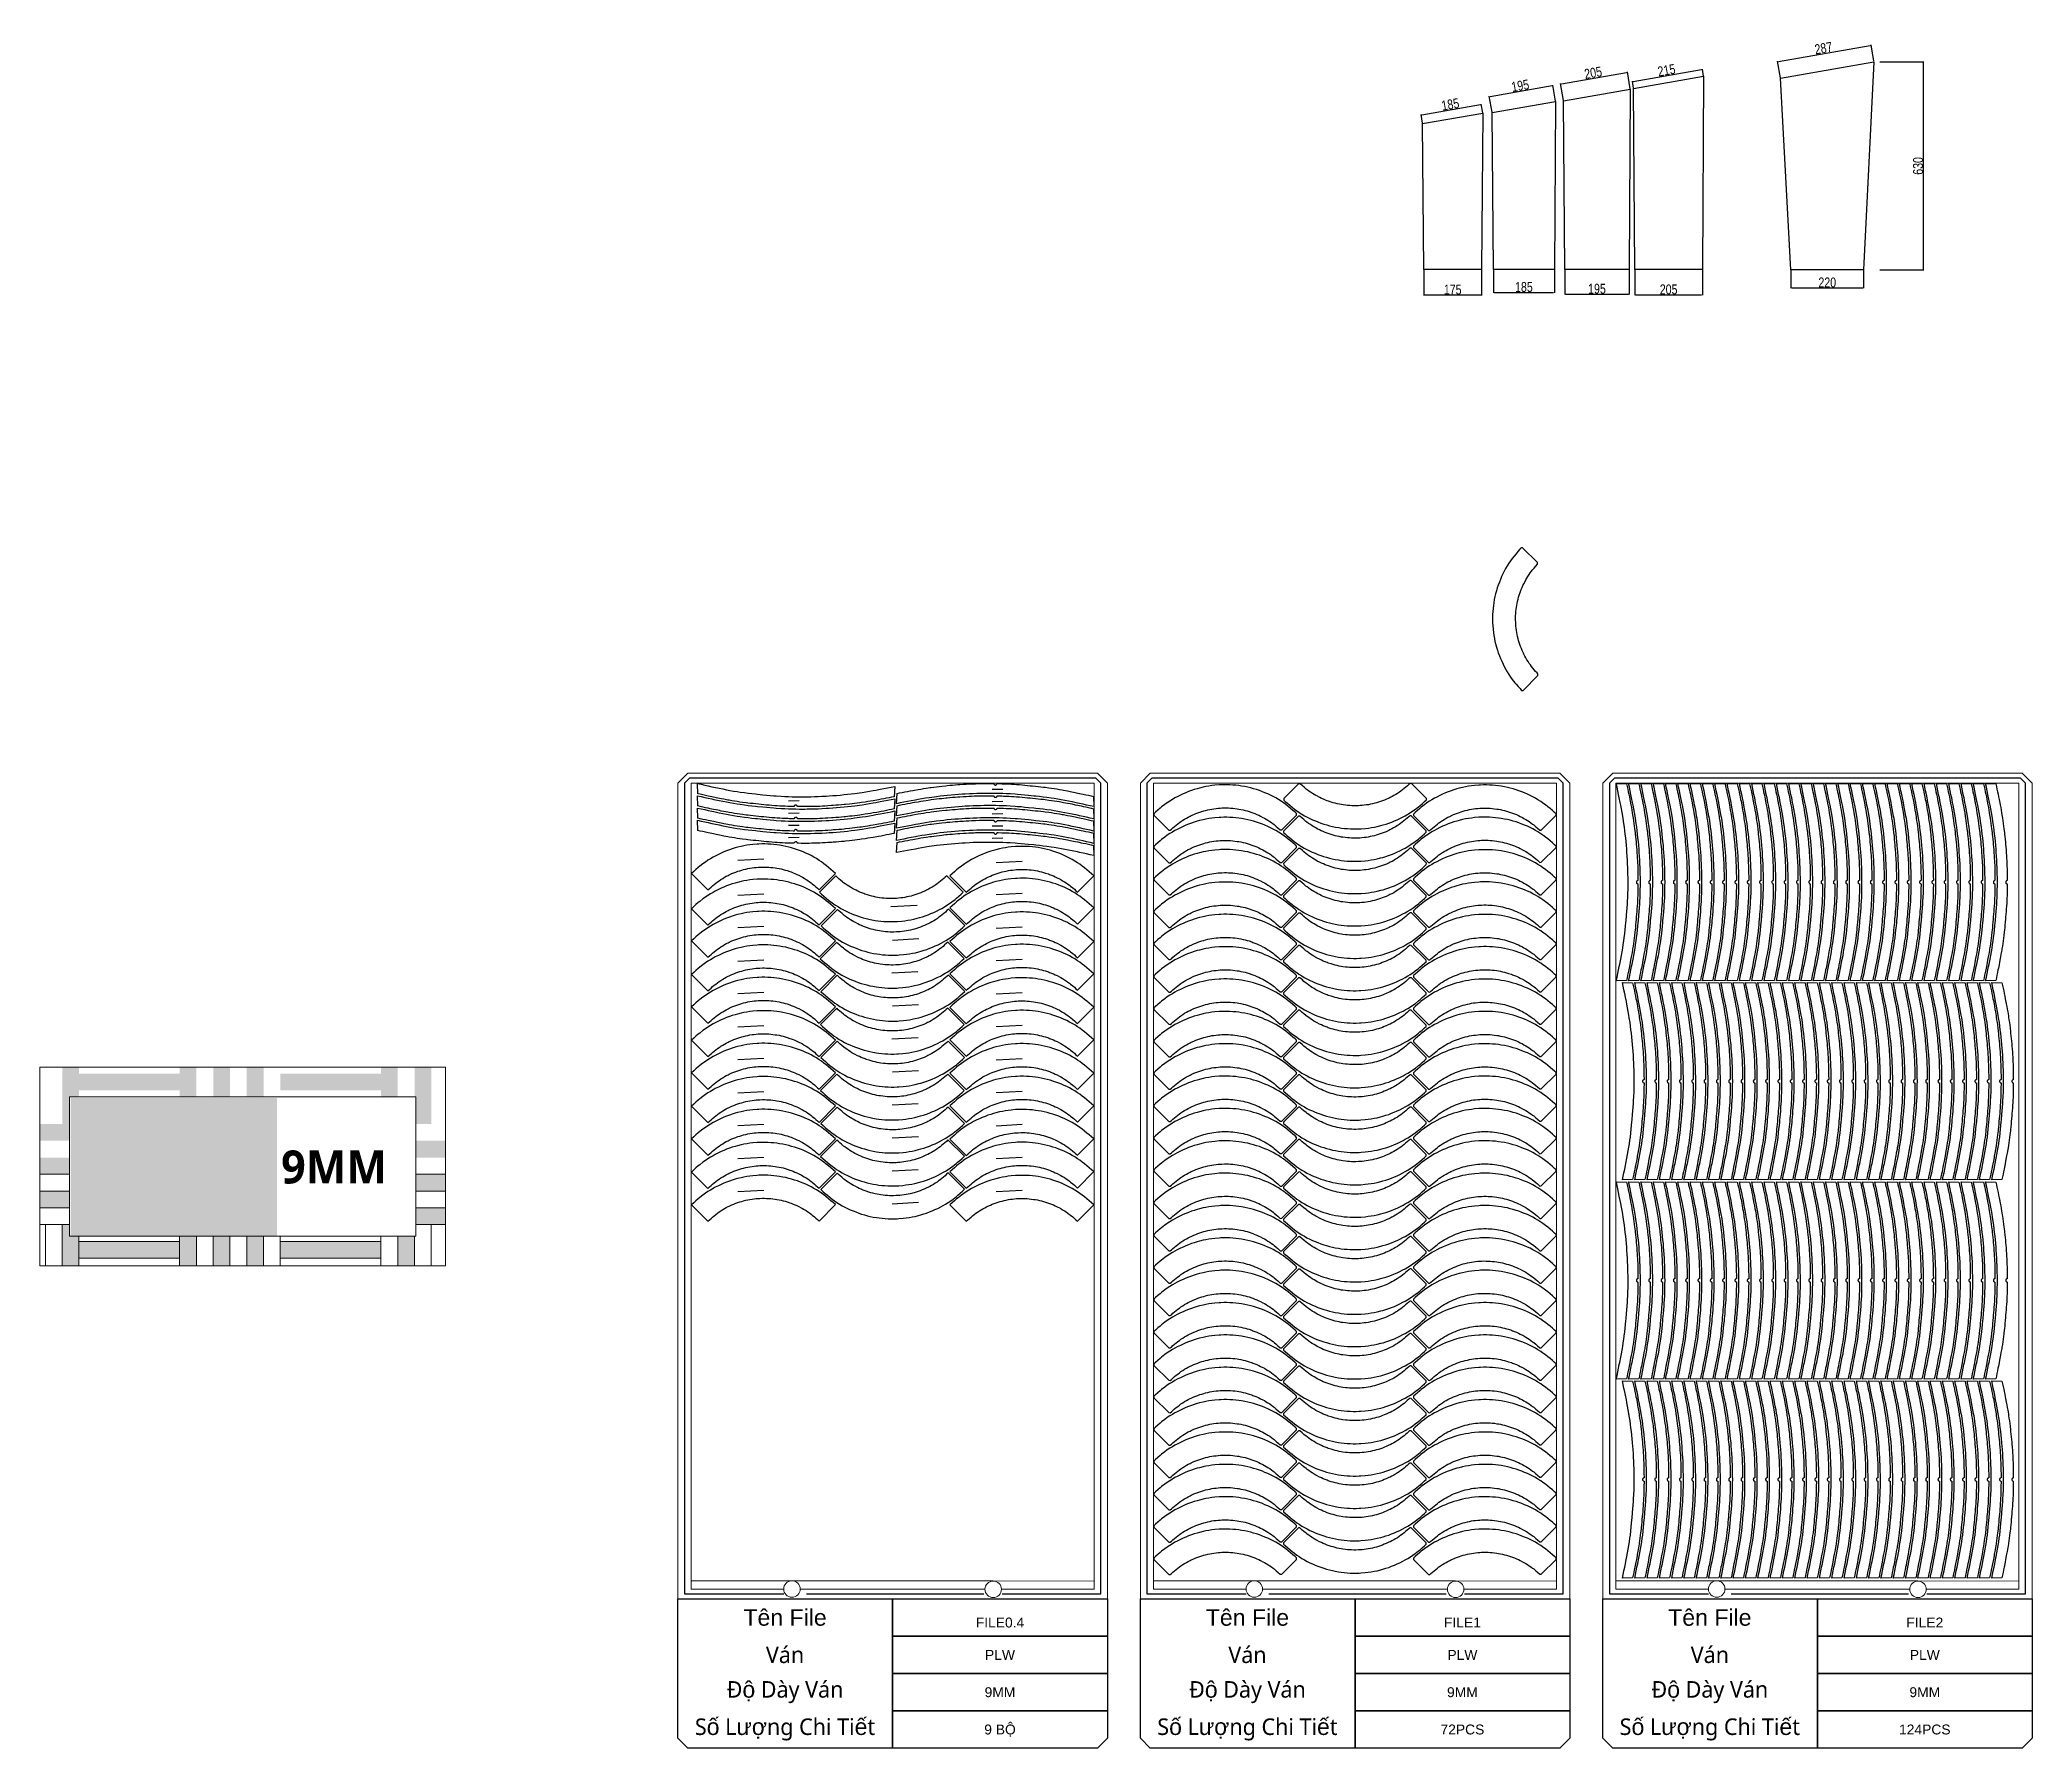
# Model space of a CAD drawing. Header units: millimetres. Extents: x -10628 to 24720, y -21829 to 4032.
# Drawn here: x 3317 to 9349, y -1997 to 3176 of the extents above; entities that cross this region are included whole.
import ezdxf
from ezdxf.enums import TextEntityAlignment as Align
from ezdxf.lldxf.tags import DXFTag

# ---------------------------------------------------------------- set-up
doc = ezdxf.new("R2010")
doc.units = ezdxf.units.MM
doc.header["$PDMODE"] = 35
doc.layers.add('layer chu', color=7, linetype='Continuous', lineweight=9)
doc.layers.add('layer khung van cnc', color=7, linetype='Continuous', lineweight=25, true_color=0xfbf59b)
doc.layers.add('layer mau', color=7, linetype='Continuous')
doc.styles.add('MtXpl_Yu_Gothic_UI_S_2', font='')
doc.styles.add('Text Dim', font='arial.ttf')
doc.styles.add('truonmanhha', font='eurr____.ttf', dxfattribs={"width": 0.8})
doc.styles.get('MtXpl_Yu_Gothic_UI_S_2').set_extended_font_data('Yu Gothic UI Semilight', bold=True)
tags = doc.linetypes.add('DATTRANHVAKEPVAN', pattern='A,32.156035,-1.521322,["DAT TRÁNH VA CHẠM KẸP VÁN",Text Dim,S=2.23494,R=0,X=0,Y=-0.877209],-47.8264', length=81.503757).pattern_tags.tags
tags[6] = DXFTag(74, 10)
tags = doc.linetypes.add('KVVIENMAY', pattern='A,46.311228,-10.280676,["KV VIỀN MÁY",Text Dim,S=10.028098,R=0,X=0,Y=-4.346144],-100.988212', length=157.580116).pattern_tags.tags
tags[6] = DXFTag(74, 10)
doc.dimstyles.new('ISO-25', dxfattribs={"dimtxt": 30, "dimasz": 2.5, "dimexe": 1.25, "dimexo": 0.625, "dimtad": 1, "dimtxsty": 'truonmanhha', "dimcen": 2.5, "dimadec": 0, "dimazin": 0, "dimtfac": 1, "dimtmove": 0, "dimatfit": 3, "dimfxl": 1, "dimarcsym": 0})

msp = doc.modelspace()

# ---------------------------------------------------------------- texts
at = {"style": 'MtXpl_Yu_Gothic_UI_S_2'}
msp.add_text('9MM', height=100, dxfattribs=at).set_placement((4047.533, -287.075))

# ---------------------------------------------------------------- blocks, each defined once
blk = doc.blocks.new('khung van cnc')
at = {"color": 2, "linetype": 'DATTRANHVAKEPVAN', "lineweight": 5}
for p, q in [((-1453, -44.4), (-1148, -44.4)), ((-1148, -44.4), (-538.7, -44.4)), ((-539.1, -45.3), (-233, -44.4))]:
    blk.add_line(p, q, dxfattribs=at)
at = {"color": 250, "lineweight": 5}
blk.add_line((-1494.1, -99.4), (-193, -99.4), dxfattribs=at)
at = {"lineweight": 5}
blk.add_lwpolyline([(-193, -99.4), (-193, 2370.6), (-223, 2400.6), (-1463, 2400.6), (-1493, 2370.6), (-1493, -99.4)], close=True, dxfattribs=at)
at = {"color": 1, "linetype": 'KVVIENMAY'}
for points in [[(-511.9, -84.4), (-213, -84.4), (-213, 2370.6), (-228, 2385.6), (-1458, 2385.6), (-1473, 2370.6), (-1473, -84.4), (-1172.8, -84.4)], [(-1104, -84.4), (-567.2, -84.4)]]:
    blk.add_lwpolyline(points, dxfattribs=at)
at = {"lineweight": 5}
for points in [[(-513.5, -69.4), (-233, -69.4), (-233, 2370.6), (-1453, 2370.6), (-1453, -69.4), (-1173, -69.4)], [(-1123, -69.4), (-563.5, -69.4)]]:
    blk.add_lwpolyline(points, dxfattribs=at)
blk.add_lwpolyline([(-843, -551.3), (-1463, -551.3), (-1493, -521.3), (-1493, -99.4), (-843, -99.4)], close=True)
for centre in [(-1148, -69.4), (-538.5, -70.2)]:
    blk.add_circle(centre, 25, dxfattribs=at)
at = {"layer": 'layer mau'}
for points in [[(-843, -99.4), (-193, -99.4), (-193, -212.4), (-843, -212.4)], [(-843, -212.4), (-193, -212.4), (-193, -325.3), (-843, -325.3)], [(-843, -325.3), (-193, -325.3), (-193, -438.3), (-843, -438.3)], [(-843, -438.3), (-193, -438.3), (-193, -521.2), (-223, -551.2), (-843, -551.2)]]:
    blk.add_lwpolyline(points, close=True, dxfattribs=at)
at = {"color": 254, "lineweight": 5, "char_height": 50, "width": 647.53, "attachment_point": 5}
for s, insert in [('{\\fArial|b0|i0|c163|p34;Tên File}', (-1168.8, -155.9)), ('{\\fYu Gothic UI Semilight|b0|i0|c128|p34;Ván}', (-1168.8, -268.9)), ('{\\fYu Gothic UI Semilight|b0|i0|c128|p34;Đ\\fArial|b0|i0|c163|p34;ộ\\fYu Gothic UI Semilight|b0|i0|c128|p34; Dày Ván}', (-1168.8, -381.8)), ('{\\fYu Gothic UI Semilight|b0|i0|c128|p34;S\\fArial|b0|i0|c163|p34;ố\\fYu Gothic UI Semilight|b0|i0|c128|p34; L\\fArial|b0|i0|c163|p34;ượ\\fYu Gothic UI Semilight|b0|i0|c128|p34;ng Chi Ti\\fArial|b0|i0|c163|p34;ế\\fYu Gothic UI Semilight|b0|i0|c128|p34;t}', (-1168.8, -494.8))]:
    blk.add_mtext(s, dxfattribs=dict(at, insert=insert))
at = {"layer": 'layer mau'}
for tag, p in [('ÁGF', (-518, -155.9)), ('TENFILE', (-518, -268.9)), ('TENFILE', (-518, -381.8)), ('TENFILE', (-518, -494.8))]:
    blk.add_attdef(tag, text='', height=30, dxfattribs=at).set_placement(p, align=Align.MIDDLE_CENTER)
blk = doc.blocks.new('*D14')
at = {"color": 0, "lineweight": -2, "transparency": 16777216}
for p, q in [((7507.1, 2479.8), (7507.1, 2401.8)), ((7682.1, 2479.8), (7682.1, 2401.8)), ((7509.6, 2403.1), (7679.6, 2403.1))]:
    blk.add_line(p, q, dxfattribs=at)
at = {"color": 0, "transparency": 16777216}
for points in [[(7509.6, 2403.5), (7509.6, 2402.6), (7507.1, 2403.1)], [(7679.6, 2403.5), (7679.6, 2402.6), (7682.1, 2403.1)]]:
    blk.add_solid(points, dxfattribs=at)
at = {"layer": 'Defpoints', "color": 0, "transparency": 16777216}
for p in [(7507.1, 2480.5), (7682.1, 2480.5), (7682.1, 2403.1)]:
    blk.add_point(p, dxfattribs=at)
at = {"color": 0, "transparency": 16777216, "insert": (7594.6, 2419.3), "char_height": 30, "attachment_point": 5, "style": 'truonmanhha'}
blk.add_mtext('175', dxfattribs=at)
blk = doc.blocks.new('*D15')
at = {"color": 0, "lineweight": -2, "transparency": 16777216}
for p, q in [((7501.4, 2948.9), (7678.8, 2979.4)), ((7685.7, 2954.3), (7681.1, 2981.1)), ((7503.4, 2922.9), (7498.7, 2949.7))]:
    blk.add_line(p, q, dxfattribs=at)
at = {"color": 0, "transparency": 16777216}
for points in [[(7678.8, 2979.8), (7678.9, 2979), (7681.3, 2979.8)], [(7501.4, 2949.3), (7501.5, 2948.5), (7499, 2948.5)]]:
    blk.add_solid(points, dxfattribs=at)
at = {"layer": 'Defpoints', "color": 0, "transparency": 16777216}
for p in [(7681.3, 2979.8), (7503.5, 2922.3), (7685.8, 2953.6)]:
    blk.add_point(p, dxfattribs=at)
at = {"color": 0, "transparency": 16777216, "insert": (7587.4, 2980.1), "char_height": 30, "attachment_point": 5, "rotation": 9.75691, "style": 'truonmanhha'}
blk.add_mtext('185', dxfattribs=at)
blk = doc.blocks.new('*D16')
at = {"color": 0, "lineweight": -2, "transparency": 16777216}
for p, q in [((7708.2, 3004.6), (7895.4, 3037)), ((7906.2, 2989.7), (7897.7, 3038.7)), ((7714, 2956.4), (7705.5, 3005.4))]:
    blk.add_line(p, q, dxfattribs=at)
at = {"color": 0, "transparency": 16777216}
for points in [[(7895.4, 3037.4), (7895.5, 3036.6), (7897.9, 3037.5)], [(7708.1, 3005), (7708.3, 3004.2), (7705.8, 3004.1)]]:
    blk.add_solid(points, dxfattribs=at)
at = {"layer": 'Defpoints', "color": 0, "transparency": 16777216}
for p in [(7897.9, 3037.5), (7714.1, 2955.8), (7906.3, 2989.1)]:
    blk.add_point(p, dxfattribs=at)
at = {"color": 0, "transparency": 16777216, "insert": (7799.1, 3036.7), "char_height": 30, "attachment_point": 5, "rotation": 9.83752, "style": 'truonmanhha'}
blk.add_mtext('195', dxfattribs=at)
blk = doc.blocks.new('*D17')
at = {"color": 0, "lineweight": -2, "transparency": 16777216}
for p, q in [((7717.7, 2479.8), (7717.7, 2409.7)), ((7902.7, 2479.8), (7902.7, 2409.7)), ((7720.2, 2411), (7900.2, 2411))]:
    blk.add_line(p, q, dxfattribs=at)
at = {"color": 0, "transparency": 16777216}
for points in [[(7720.2, 2411.4), (7720.2, 2410.6), (7717.7, 2411)], [(7900.2, 2411.4), (7900.2, 2410.6), (7902.7, 2411)]]:
    blk.add_solid(points, dxfattribs=at)
at = {"layer": 'Defpoints', "color": 0, "transparency": 16777216}
for p in [(7717.7, 2480.5), (7902.7, 2480.5), (7902.7, 2411)]:
    blk.add_point(p, dxfattribs=at)
at = {"color": 0, "transparency": 16777216, "insert": (7810.2, 2427.2), "char_height": 30, "attachment_point": 5, "style": 'truonmanhha'}
blk.add_mtext('185', dxfattribs=at)
blk = doc.blocks.new('*D18')
at = {"color": 0, "lineweight": -2, "transparency": 16777216}
for p, q in [((7933.9, 2479.8), (7933.9, 2404.4)), ((8128.9, 2479.8), (8128.9, 2404.4)), ((7936.4, 2405.6), (8126.4, 2405.6))]:
    blk.add_line(p, q, dxfattribs=at)
at = {"color": 0, "transparency": 16777216}
for points in [[(7936.4, 2406.1), (7936.4, 2405.2), (7933.9, 2405.6)], [(8126.4, 2406.1), (8126.4, 2405.2), (8128.9, 2405.6)]]:
    blk.add_solid(points, dxfattribs=at)
at = {"layer": 'Defpoints', "color": 0, "transparency": 16777216}
for p in [(7933.9, 2480.5), (8128.9, 2480.5), (8128.9, 2405.6)]:
    blk.add_point(p, dxfattribs=at)
at = {"color": 0, "transparency": 16777216, "insert": (8031.4, 2421.8), "char_height": 30, "attachment_point": 5, "style": 'truonmanhha'}
blk.add_mtext('195', dxfattribs=at)
blk = doc.blocks.new('*D19')
at = {"color": 0, "lineweight": -2, "transparency": 16777216}
for p, q in [((7924.1, 3042.5), (8121.1, 3076.8)), ((8132.3, 3027.2), (8123.4, 3078.5)), ((7930.3, 2992), (7921.4, 3043.3))]:
    blk.add_line(p, q, dxfattribs=at)
at = {"color": 0, "transparency": 16777216}
for points in [[(8121, 3077.2), (8121.2, 3076.4), (8123.6, 3077.2)], [(7924, 3042.9), (7924.1, 3042.1), (7921.6, 3042.1)]]:
    blk.add_solid(points, dxfattribs=at)
at = {"layer": 'Defpoints', "color": 0, "transparency": 16777216}
for p in [(8123.6, 3077.2), (8132.4, 3026.6), (7930.4, 2991.4)]:
    blk.add_point(p, dxfattribs=at)
at = {"color": 0, "transparency": 16777216, "insert": (8019.8, 3075.8), "char_height": 30, "attachment_point": 5, "rotation": 9.87126, "style": 'truonmanhha'}
blk.add_mtext('205', dxfattribs=at)
blk = doc.blocks.new('*D20')
at = {"color": 0, "lineweight": -2, "transparency": 16777216}
for p, q in [((8141.4, 3049.5), (8348.2, 3085.6)), ((8354.2, 3065.9), (8350.5, 3087.2)), ((8142.4, 3028.9), (8138.7, 3050.3))]:
    blk.add_line(p, q, dxfattribs=at)
at = {"color": 0, "transparency": 16777216}
for points in [[(8348.2, 3086), (8348.3, 3085.2), (8350.7, 3086)], [(8141.3, 3049.9), (8141.4, 3049.1), (8138.9, 3049)]]:
    blk.add_solid(points, dxfattribs=at)
at = {"layer": 'Defpoints', "color": 0, "transparency": 16777216}
for p in [(8350.7, 3086), (8142.5, 3028.3), (8354.3, 3065.3)]:
    blk.add_point(p, dxfattribs=at)
at = {"color": 0, "transparency": 16777216, "insert": (8242, 3083.5), "char_height": 30, "attachment_point": 5, "rotation": 9.89847, "style": 'truonmanhha'}
blk.add_mtext('215', dxfattribs=at)
blk = doc.blocks.new('*D21')
at = {"color": 0, "lineweight": -2, "transparency": 16777216}
for p, q in [((8145.9, 2479.8), (8145.9, 2402.2)), ((8350.9, 2479.8), (8350.9, 2402.2)), ((8148.4, 2403.5), (8348.4, 2403.5))]:
    blk.add_line(p, q, dxfattribs=at)
at = {"color": 0, "transparency": 16777216}
for points in [[(8148.4, 2403.9), (8148.4, 2403.1), (8145.9, 2403.5)], [(8348.4, 2403.9), (8348.4, 2403.1), (8350.9, 2403.5)]]:
    blk.add_solid(points, dxfattribs=at)
at = {"layer": 'Defpoints', "color": 0, "transparency": 16777216}
for p in [(8145.9, 2480.5), (8350.9, 2480.5), (8350.9, 2403.5)]:
    blk.add_point(p, dxfattribs=at)
at = {"color": 0, "transparency": 16777216, "insert": (8248.4, 2419.8), "char_height": 30, "attachment_point": 5, "style": 'truonmanhha'}
blk.add_mtext('205', dxfattribs=at)
blk = doc.blocks.new('*D22')
at = {"color": 0, "lineweight": -2, "transparency": 16777216}
for p, q in [((8581.1, 3110), (8858.8, 3158.8)), ((8869.8, 3110.7), (8861.1, 3160.5)), ((8587.2, 3061), (8578.4, 3110.8))]:
    blk.add_line(p, q, dxfattribs=at)
at = {"color": 0, "transparency": 16777216}
for points in [[(8858.8, 3159.2), (8858.9, 3158.4), (8861.3, 3159.3)], [(8581, 3110.4), (8581.2, 3109.6), (8578.6, 3109.6)]]:
    blk.add_solid(points, dxfattribs=at)
at = {"layer": 'Defpoints', "color": 0, "transparency": 16777216}
for p in [(8861.3, 3159.3), (8869.9, 3110), (8587.3, 3060.4)]:
    blk.add_point(p, dxfattribs=at)
at = {"color": 0, "transparency": 16777216, "insert": (8717.2, 3150.4), "char_height": 30, "attachment_point": 5, "rotation": 9.96424, "style": 'truonmanhha'}
blk.add_mtext('287', dxfattribs=at)
blk = doc.blocks.new('*D23')
at = {"color": 0, "lineweight": -2, "transparency": 16777216}
for p, q in [((8618.6, 2478.3), (8618.6, 2423.3)), ((8838.6, 2478.3), (8838.6, 2423.3)), ((8621.1, 2424.5), (8836.1, 2424.5))]:
    blk.add_line(p, q, dxfattribs=at)
at = {"color": 0, "transparency": 16777216}
for points in [[(8621.1, 2424.9), (8621.1, 2424.1), (8618.6, 2424.5)], [(8836.1, 2424.9), (8836.1, 2424.1), (8838.6, 2424.5)]]:
    blk.add_solid(points, dxfattribs=at)
at = {"layer": 'Defpoints', "color": 0, "transparency": 16777216}
for p in [(8618.6, 2478.9), (8838.6, 2478.9), (8838.6, 2424.5)]:
    blk.add_point(p, dxfattribs=at)
at = {"color": 0, "transparency": 16777216, "insert": (8728.6, 2440.9), "char_height": 30, "attachment_point": 5, "style": 'truonmanhha'}
blk.add_mtext('220', dxfattribs=at)
blk = doc.blocks.new('*D24')
at = {"color": 0, "lineweight": -2, "transparency": 16777216}
for p, q in [((8887.5, 3108.9), (9021, 3108.9)), ((9019.7, 2481.4), (9019.7, 3106.4)), ((8887.5, 2478.9), (9021, 2478.9))]:
    blk.add_line(p, q, dxfattribs=at)
at = {"color": 0, "transparency": 16777216}
for points in [[(9019.3, 3106.4), (9020.1, 3106.4), (9019.7, 3108.9)], [(9019.3, 2481.4), (9020.1, 2481.4), (9019.7, 2478.9)]]:
    blk.add_solid(points, dxfattribs=at)
at = {"layer": 'Defpoints', "color": 0, "transparency": 16777216}
for p in [(8886.9, 3108.9), (9019.7, 3108.9), (8886.9, 2478.9)]:
    blk.add_point(p, dxfattribs=at)
at = {"color": 0, "transparency": 16777216, "insert": (9003.5, 2793.9), "char_height": 30, "attachment_point": 5, "rotation": 90, "style": 'truonmanhha'}
blk.add_mtext('630', dxfattribs=at)

# ---------------------------------------------------------------- dimensions: what is measured, and where the dimension line sits
at = {"color": 6}
for p1, p2, distance, picture, middle in [((8587.276, 3060.386), (8869.947, 3110.047), 49.96, '*D22', (8717.164, 3150.376)), ((7930.433, 2991.414), (8132.398, 3026.558), 51.445, '*D19', (8019.797, 3075.758)), ((8142.516, 3028.321), (8354.315, 3065.28), 21.027, '*D20', (8242.009, 3083.515)), ((7714.148, 2955.761), (7906.28, 2989.078), 49.104, '*D16', (7799.068, 3036.696)), ((7503.464, 2922.289), (7685.788, 2953.641), 26.573, '*D15', (7587.378, 2980.117)), ((7717.714, 2480.457), (7902.714, 2480.457), -69.458, '*D17', (7810.214, 2427.197))]:
    dim = msp.add_aligned_dim(p1=p1, p2=p2, distance=distance, dimstyle='ISO-25', dxfattribs=at)
    dim.commit()
    dim.dimension.update_dxf_attribs({"geometry": picture, "text_midpoint": middle})
dim = msp.add_linear_dim(base=(9019.732, 3108.947), p1=(8886.917, 2478.947), p2=(8886.917, 3108.947), angle=90, dimstyle='ISO-25', dxfattribs=at)
dim.commit()
dim.dimension.update_dxf_attribs({"geometry": '*D24', "text_midpoint": (9003.468, 2793.947)})
for base, p1, p2, picture, middle in [((7682.126, 2403.062), (7507.126, 2480.457), (7682.126, 2480.457), '*D14', (7594.626, 2419.348)), ((8128.916, 2405.642), (7933.916, 2480.457), (8128.916, 2480.457), '*D18', (8031.416, 2421.774)), ((8350.916, 2403.491), (8145.916, 2480.457), (8350.916, 2480.457), '*D21', (8248.416, 2419.821)), ((8838.611, 2424.522), (8618.611, 2478.947), (8838.611, 2478.947), '*D23', (8728.611, 2440.852))]:
    dim = msp.add_linear_dim(base=base, p1=p1, p2=p2, dimstyle='ISO-25', dxfattribs=at)
    dim.commit()
    dim.dimension.update_dxf_attribs({"geometry": picture, "text_midpoint": middle})

# ---------------------------------------------------------------- hatches: boundary and pattern name
at = {"layer": 'layer mau', "true_color": 0x3ea611}
h = msp.add_hatch(color=74, dxfattribs=at)
h.dxf.hatch_style = 1
h.paths.add_polyline_path([(3892.632, 65.047), (3841.832, 65.047), (3841.832, -24.953), (3892.632, -24.953)])
h.paths.add_polyline_path([(3994.232, 65.047), (3943.432, 65.047), (3943.432, -24.953), (3994.232, -24.953)])
h.paths.add_polyline_path([(3791.032, 65.047), (3740.232, 65.047), (3740.232, -24.953), (3791.032, -24.953)])
h.paths.add_polyline_path([(4400.632, 65.047), (4349.832, 65.047), (4349.832, -24.953), (4400.632, -24.953)])
h.paths.add_polyline_path([(4502.232, 65.047), (4451.432, 65.047), (4451.432, -24.953), (4455.462, -24.953), (4455.462, -106.975), (4502.232, -106.975)])
h.paths.add_polyline_path([(4545.462, -157.775), (4455.462, -157.775), (4455.462, -208.575), (4545.462, -208.575)])
h.paths.add_polyline_path([(4545.462, -259.375), (4455.462, -259.375), (4455.462, -310.175), (4545.462, -310.175)])
h.paths.add_polyline_path([(4545.462, -360.975), (4455.462, -360.975), (4455.462, -411.775), (4545.462, -411.775)])
h.paths.add_polyline_path([(4451.432, -447.053), (4400.632, -447.053), (4400.632, -537.053), (4451.432, -537.053)])
h.paths.add_polyline_path([(3994.232, -447.053), (3943.432, -447.053), (3943.432, -537.053), (3994.232, -537.053)])
h.paths.add_polyline_path([(3892.632, -447.053), (3841.832, -447.053), (3841.832, -537.053), (3892.632, -537.053)])
h.paths.add_polyline_path([(3791.032, -447.053), (3740.232, -447.053), (3740.232, -537.053), (3791.032, -537.053)])
h.paths.add_polyline_path([(3435.432, -447.053), (3406.963, -447.053), (3406.963, -411.775), (3384.632, -411.775), (3384.632, -537.053), (3435.432, -537.053)])
h.paths.add_polyline_path([(3406.963, -310.175), (3316.963, -310.175), (3316.963, -360.975), (3406.963, -360.975)])
h.paths.add_polyline_path([(3406.963, -208.575), (3316.963, -208.575), (3316.963, -259.375), (3406.963, -259.375)])
h.paths.add_polyline_path([(3406.963, -106.975), (3316.963, -106.975), (3316.963, -157.775), (3406.963, -157.775)])
h.paths.add_polyline_path([(3435.432, 65.047), (3384.632, 65.047), (3384.632, -106.975), (3406.963, -106.975), (3406.963, -24.953), (3435.432, -24.953)])
h.paths.add_polyline_path([(3740.232, 45.425), (3435.432, 45.425), (3435.432, -5.375), (3740.232, -5.375)])
h.paths.add_polyline_path([(4349.832, 45.425), (4045.032, 45.425), (4045.032, -5.375), (4349.832, -5.375)])
h.paths.add_polyline_path([(3740.232, -462.575), (3435.432, -462.575), (3435.432, -513.375), (3740.232, -513.375)])
h.paths.add_polyline_path([(4349.832, -462.575), (4045.032, -462.575), (4045.032, -513.375), (4349.832, -513.375)])
at = {"layer": 'layer mau'}
h = msp.add_hatch(dxfattribs=at)
h.set_pattern_fill('ANGLE', color=1, scale=0.010449)
h.set_pattern_definition([(0, (2703.18886, -25.61437), (0, 0.072985859), [0.0530806247, -0.0199052342]), (90, (2703.18886, -25.61437), (-0.072985859, 4e-18), [0.0530806247, -0.0199052342])])
h.paths.add_polyline_path([(3410.142, -28.767), (3410.142, -445.142), (4034.647, -445.142), (4034.647, -28.767)])
h.paths.add_polyline_path([(3840.872, -198.332), (3767.874, -251.633), (3795.463, -337.152), (3722.426, -284.291), (3649.05, -337.445), (3677.084, -251.602), (3604.221, -198.455), (3694.521, -198.455), (3722.309, -112.435), (3750.411, -198.332)], flags=16)
h = msp.add_hatch(dxfattribs=at)
h.set_pattern_fill('ANGLE', color=2, scale=0.010449)
h.set_pattern_definition([(0, (1940.091804, -340.351824), (0, 0.072985859), [0.0530806247, -0.0199052342]), (90, (1940.091804, -340.351824), (-0.072985859, 4e-18), [0.0530806247, -0.0199052342])])
h.paths.add_polyline_path([(3649.05, -337.445), (3722.426, -284.291), (3795.463, -337.152), (3767.874, -251.633), (3840.872, -198.332), (3750.411, -198.332), (3722.309, -112.435), (3694.521, -198.455), (3604.221, -198.455), (3677.084, -251.602)])

# ---------------------------------------------------------------- linework, layer by layer
for p, q in [((8587.276, 3059.287), (8869.947, 3108.947)), ((8869.947, 3108.947), (8838.611, 2478.947)), ((8618.611, 2478.947), (8587.276, 3059.287)), ((8838.611, 2478.947), (8618.611, 2478.947)), ((6232.407, 906.216), (6200.384, 905.533)), ((6812.255, 905.528), (6803.616, 902.627)), ((6820.974, 908.172), (6812.255, 905.528)), ((6827.982, 910.096), (6820.974, 908.172)), ((6838.625, 912.678), (6827.982, 910.096)), ((6847.543, 914.535), (6838.625, 912.678)), ((6856.512, 916.127), (6847.543, 914.535)), ((6865.525, 917.454), (6856.512, 916.127)), ((6874.575, 918.516), (6865.525, 917.454)), ((6887.627, 919.576), (6874.575, 918.516)), ((6892.753, 919.841), (6887.627, 919.576)), ((6901.865, 920.104), (6892.753, 919.841)), ((6910.982, 920.1), (6901.865, 920.104)), ((6920.095, 919.828), (6910.982, 920.1)), ((6929.195, 919.288), (6920.095, 919.828)), ((6938.273, 918.481), (6929.195, 919.288)), ((6947.321, 917.404), (6938.273, 918.481)), ((6955.472, 916.199), (6947.321, 917.404)), ((6965.292, 914.445), (6955.472, 916.199)), ((6974.202, 912.567), (6965.292, 914.445)), ((6983.054, 910.429), (6974.202, 912.567)), ((6991.843, 908.035), (6983.054, 910.429)), ((7000.565, 905.39), (6991.843, 908.035)), ((7009.213, 902.499), (7000.565, 905.39)), ((7128.205, 923.185), (7082.951, 877.993)), ((7132.553, 923.293), (7128.205, 923.185)), ((7139.701, 916.828), (7132.553, 923.293)), ((7144.446, 912.663), (7139.701, 916.828)), ((7151.007, 907.213), (7144.446, 912.663)), ((7154.232, 904.692), (7151.007, 907.213)), ((7447.768, 908.593), (7442.84, 904.653)), ((7452.623, 912.635), (7447.768, 908.593)), ((7457.423, 916.751), (7452.623, 912.635)), ((7462.187, 920.917), (7457.423, 916.751)), ((7465.407, 923.811), (7462.187, 920.917)), ((7469.759, 923.693), (7465.407, 923.811)), ((7514.984, 878.406), (7469.759, 923.693)), ((7606.927, 907.438), (7598.208, 904.793)), ((7613.935, 909.361), (7606.927, 907.438)), ((7624.578, 911.944), (7613.935, 909.361)), ((7633.495, 913.8), (7624.578, 911.944)), ((7642.465, 915.393), (7633.495, 913.8)), ((7651.478, 916.72), (7642.465, 915.393)), ((7660.528, 917.781), (7651.478, 916.72)), ((7673.58, 918.841), (7660.528, 917.781)), ((7678.705, 919.107), (7673.58, 918.841)), ((7687.818, 919.369), (7678.705, 919.107)), ((7696.935, 919.365), (7687.818, 919.369)), ((7706.048, 919.094), (7696.935, 919.365)), ((7715.147, 918.554), (7706.048, 919.094)), ((7724.226, 917.746), (7715.147, 918.554)), ((7733.274, 916.67), (7724.226, 917.746)), ((7741.425, 915.465), (7733.274, 916.67)), ((7751.245, 913.711), (7741.425, 915.465)), ((7760.155, 911.832), (7751.245, 913.711)), ((7769.007, 909.694), (7760.155, 911.832)), ((7777.796, 907.3), (7769.007, 909.694)), ((7786.518, 904.656), (7777.796, 907.3)), ((5583.723, 871.415), (5615.746, 872.098)), ((6232.416, 869.158), (6200.392, 868.475)), ((6708.909, 849.132), (6702.045, 843.166)), ((6713.449, 852.899), (6708.909, 849.132)), ((6723.171, 860.417), (6713.449, 852.899)), ((6730.588, 865.696), (6723.171, 860.417)), ((6738.177, 870.736), (6730.588, 865.696)), ((6745.926, 875.54), (6738.177, 870.736)), ((6753.819, 880.11), (6745.926, 875.54)), ((6760.451, 883.717), (6753.819, 880.11)), ((6769.987, 888.56), (6760.451, 883.717)), ((6778.242, 892.438), (6769.987, 888.56)), ((6786.604, 896.078), (6778.242, 892.438)), ((6795.064, 899.476), (6786.604, 896.078)), ((6803.616, 902.627), (6795.064, 899.476)), ((6853.101, 844.184), (6859.285, 845.504)), ((6859.285, 845.504), (6865.504, 846.66)), ((6865.504, 846.66), (6871.751, 847.65)), ((6871.751, 847.65), (6878.023, 848.475)), ((6878.023, 848.475), (6884.314, 849.134)), ((6884.314, 849.134), (6890.62, 849.627)), ((6890.62, 849.627), (6895.483, 849.894)), ((6895.483, 849.894), (6903.259, 850.114)), ((6903.259, 850.114), (6909.582, 850.108)), ((6909.582, 850.108), (6915.903, 849.936)), ((6915.903, 849.936), (6922.217, 849.599)), ((6922.217, 849.599), (6928.52, 849.095)), ((6928.52, 849.095), (6934.807, 848.426)), ((6934.807, 848.426), (6942.322, 847.405)), ((6942.322, 847.405), (6947.32, 846.592)), ((6947.32, 846.592), (6953.537, 845.428)), ((6953.537, 845.428), (6959.72, 844.101)), ((7018.369, 899.142), (7009.213, 902.499)), ((7026.268, 895.995), (7018.369, 899.142)), ((7034.654, 892.381), (7026.268, 895.995)), ((7042.924, 888.519), (7034.654, 892.381)), ((7051.064, 884.404), (7042.924, 888.519)), ((7059.057, 880.03), (7051.064, 884.404)), ((7066.887, 875.392), (7059.057, 880.03)), ((7075.259, 870), (7066.887, 875.392)), ((7081.998, 865.306), (7075.259, 870)), ((7089.288, 859.888), (7081.998, 865.306)), ((7082.951, 877.993), (7083.084, 873.895)), ((7083.084, 873.895), (7087.69, 869.855)), ((7087.69, 869.855), (7094.58, 863.878)), ((7096.435, 854.27), (7089.288, 859.888)), ((7094.58, 863.878), (7101.528, 857.98)), ((7103.468, 848.492), (7096.435, 854.27)), ((7101.528, 857.98), (7108.561, 852.202)), ((7110.415, 842.594), (7103.468, 848.492)), ((7108.561, 852.202), (7115.708, 846.584)), ((7115.708, 846.584), (7122.998, 841.166)), ((7159.306, 900.932), (7154.232, 904.692)), ((7164.496, 897.325), (7159.306, 900.932)), ((7169.79, 893.867), (7164.496, 897.325)), ((7175.181, 890.557), (7169.79, 893.867)), ((7180.659, 887.391), (7175.181, 890.557)), ((7184.87, 885.083), (7180.659, 887.391)), ((7191.843, 881.485), (7184.87, 885.083)), ((7197.539, 878.746), (7191.843, 881.485)), ((7203.301, 876.154), (7197.539, 878.746)), ((7209.127, 873.713), (7203.301, 876.154)), ((7215.016, 871.426), (7209.127, 873.713)), ((7218.246, 870.247), (7215.016, 871.426)), ((7226.969, 867.323), (7218.246, 870.247)), ((7233.025, 865.511), (7226.969, 867.323)), ((7239.129, 863.86), (7233.025, 865.511)), ((7245.275, 862.37), (7239.129, 863.86)), ((7251.459, 861.043), (7245.275, 862.37)), ((7257.676, 859.88), (7251.459, 861.043)), ((7262.673, 859.066), (7257.676, 859.88)), ((7270.189, 858.046), (7262.673, 859.066)), ((7276.476, 857.377), (7270.189, 858.046)), ((7282.779, 856.873), (7276.476, 857.377)), ((7289.093, 856.535), (7282.779, 856.873)), ((7295.413, 856.363), (7289.093, 856.535)), ((7301.737, 856.357), (7295.413, 856.363)), ((7309.513, 856.578), (7301.737, 856.357)), ((7314.375, 856.845), (7309.513, 856.578)), ((7320.682, 857.338), (7314.375, 856.845)), ((7326.973, 857.997), (7320.682, 857.338)), ((7333.245, 858.822), (7326.973, 857.997)), ((7339.492, 859.812), (7333.245, 858.822)), ((7345.71, 860.968), (7339.492, 859.812)), ((7351.894, 862.288), (7345.71, 860.968)), ((7358.583, 863.912), (7351.894, 862.288)), ((7364.142, 865.421), (7358.583, 863.912)), ((7370.197, 867.231), (7364.142, 865.421)), ((7376.203, 869.199), (7370.197, 867.231)), ((7382.157, 871.322), (7376.203, 869.199)), ((7388.056, 873.598), (7382.157, 871.322)), ((7393.897, 876.023), (7388.056, 873.598)), ((7402.119, 879.733), (7393.897, 876.023)), ((7405.394, 881.309), (7402.119, 879.733)), ((7411.039, 884.17), (7405.394, 881.309)), ((7416.602, 887.18), (7411.039, 884.17)), ((7422.072, 890.348), (7416.602, 887.18)), ((7427.439, 893.676), (7422.072, 890.348)), ((7433.149, 897.49), (7427.439, 893.676)), ((7437.82, 900.837), (7433.149, 897.49)), ((7442.84, 904.653), (7437.82, 900.837)), ((7474.408, 840.775), (7481.824, 846.054)), ((7481.824, 846.054), (7491.546, 853.573)), ((7494.862, 848.398), (7487.998, 842.431)), ((7491.546, 853.573), (7496.087, 857.34)), ((7499.402, 852.164), (7494.862, 848.398)), ((7496.087, 857.34), (7502.951, 863.306)), ((7509.124, 859.683), (7499.402, 852.164)), ((7502.951, 863.306), (7509.702, 869.407)), ((7516.541, 864.962), (7509.124, 859.683)), ((7509.702, 869.407), (7514.906, 874.241)), ((7514.906, 874.241), (7514.984, 878.406)), ((7524.13, 870.002), (7516.541, 864.962)), ((7531.878, 874.805), (7524.13, 870.002)), ((7539.772, 879.375), (7531.878, 874.805)), ((7546.404, 882.983), (7539.772, 879.375)), ((7555.94, 887.826), (7546.404, 882.983)), ((7564.195, 891.703), (7555.94, 887.826)), ((7572.556, 895.343), (7564.195, 891.703)), ((7581.016, 898.742), (7572.556, 895.343)), ((7589.569, 901.893), (7581.016, 898.742)), ((7598.208, 904.793), (7589.569, 901.893)), ((7639.054, 843.45), (7645.238, 844.77)), ((7645.238, 844.77), (7651.456, 845.925)), ((7651.456, 845.925), (7657.704, 846.915)), ((7657.704, 846.915), (7663.975, 847.74)), ((7663.975, 847.74), (7670.267, 848.4)), ((7670.267, 848.4), (7676.573, 848.893)), ((7676.573, 848.893), (7681.435, 849.159)), ((7681.435, 849.159), (7689.212, 849.38)), ((7689.212, 849.38), (7695.535, 849.374)), ((7695.535, 849.374), (7701.856, 849.202)), ((7701.856, 849.202), (7708.17, 848.864)), ((7708.17, 848.864), (7714.472, 848.361)), ((7714.472, 848.361), (7720.76, 847.692)), ((7720.76, 847.692), (7728.275, 846.671)), ((7728.275, 846.671), (7733.273, 845.858)), ((7733.273, 845.858), (7739.489, 844.694)), ((7739.489, 844.694), (7745.673, 843.367)), ((7795.166, 901.765), (7786.518, 904.656)), ((7804.322, 898.408), (7795.166, 901.765)), ((7812.22, 895.26), (7804.322, 898.408)), ((7820.606, 891.646), (7812.22, 895.26)), ((7828.877, 887.785), (7820.606, 891.646)), ((7837.017, 883.67), (7828.877, 887.785)), ((7845.01, 879.296), (7837.017, 883.67)), ((7852.84, 874.658), (7845.01, 879.296)), ((7861.212, 869.266), (7852.84, 874.658)), ((7867.951, 864.571), (7861.212, 869.266)), ((7875.24, 859.153), (7867.951, 864.571)), ((7882.387, 853.535), (7875.24, 859.153)), ((7889.42, 847.758), (7882.387, 853.535)), ((7896.368, 841.86), (7889.42, 847.758)), ((5583.731, 834.357), (5615.754, 835.039)), ((5583.739, 797.298), (5615.762, 797.981)), ((6232.424, 832.099), (6200.401, 831.416)), ((6232.432, 795.041), (6200.409, 794.358)), ((6690.089, 832.231), (6690.011, 828.066)), ((6690.011, 828.066), (6735.237, 782.779)), ((6695.294, 837.064), (6690.089, 832.231)), ((6702.045, 843.166), (6695.294, 837.064)), ((6739.588, 782.661), (6742.809, 785.555)), ((6742.809, 785.555), (6747.572, 789.721)), ((6747.572, 789.721), (6752.372, 793.837)), ((6752.372, 793.837), (6757.227, 797.878)), ((6760.451, 785.082), (6753.819, 781.474)), ((6757.227, 797.878), (6762.156, 801.819)), ((6769.987, 789.924), (6760.451, 785.082)), ((6762.156, 801.819), (6767.176, 805.634)), ((6767.176, 805.634), (6771.846, 808.982)), ((6778.242, 793.802), (6769.987, 789.924)), ((6771.846, 808.982), (6777.557, 812.795)), ((6777.557, 812.795), (6782.923, 816.124)), ((6786.604, 797.442), (6778.242, 793.802)), ((6782.923, 816.124), (6788.394, 819.291)), ((6795.064, 800.84), (6786.604, 797.442)), ((6788.394, 819.291), (6793.957, 822.302)), ((6793.957, 822.302), (6799.602, 825.162)), ((6803.616, 803.992), (6795.064, 800.84)), ((6799.602, 825.162), (6802.876, 826.739)), ((6802.876, 826.739), (6811.098, 830.449)), ((6812.255, 806.892), (6803.616, 803.992)), ((6811.098, 830.449), (6816.939, 832.874)), ((6820.974, 809.537), (6812.255, 806.892)), ((6816.939, 832.874), (6822.838, 835.15)), ((6827.982, 811.46), (6820.974, 809.537)), ((6822.838, 835.15), (6828.792, 837.273)), ((6838.625, 814.042), (6827.982, 811.46)), ((6828.792, 837.273), (6834.798, 839.241)), ((6834.798, 839.241), (6840.854, 841.051)), ((6847.543, 815.899), (6838.625, 814.042)), ((6840.854, 841.051), (6846.412, 842.56)), ((6846.412, 842.56), (6853.101, 844.184)), ((6856.512, 817.491), (6847.543, 815.899)), ((6865.525, 818.818), (6856.512, 817.491)), ((6874.575, 819.88), (6865.525, 818.818)), ((6887.627, 820.94), (6874.575, 819.88)), ((6892.753, 821.205), (6887.627, 820.94)), ((6901.865, 821.468), (6892.753, 821.205)), ((6910.982, 821.464), (6901.865, 821.468)), ((6920.095, 821.192), (6910.982, 821.464)), ((6929.195, 820.653), (6920.095, 821.192)), ((6938.273, 819.845), (6929.195, 820.653)), ((6947.321, 818.769), (6938.273, 819.845)), ((6955.472, 817.563), (6947.321, 818.769)), ((6965.292, 815.809), (6955.472, 817.563)), ((6959.72, 844.101), (6965.866, 842.612)), ((6974.202, 813.931), (6965.292, 815.809)), ((6965.866, 842.612), (6971.97, 840.96)), ((6971.97, 840.96), (6978.027, 839.148)), ((6983.054, 811.793), (6974.202, 813.931)), ((6978.027, 839.148), (6986.75, 836.225)), ((6991.843, 809.399), (6983.054, 811.793)), ((6986.75, 836.225), (6989.98, 835.046)), ((6989.98, 835.046), (6995.868, 832.758)), ((7000.565, 806.755), (6991.843, 809.399)), ((6995.868, 832.758), (7001.695, 830.317)), ((7009.213, 803.864), (7000.565, 806.755)), ((7001.695, 830.317), (7007.457, 827.726)), ((7007.457, 827.726), (7013.153, 824.987)), ((7018.369, 800.506), (7009.213, 803.864)), ((7013.153, 824.987), (7020.126, 821.389)), ((7026.268, 797.359), (7018.369, 800.506)), ((7020.126, 821.389), (7024.336, 819.081)), ((7024.336, 819.081), (7029.814, 815.915)), ((7034.654, 793.745), (7026.268, 797.359)), ((7029.814, 815.915), (7035.205, 812.605)), ((7042.924, 789.883), (7034.654, 793.745)), ((7035.205, 812.605), (7040.5, 809.147)), ((7040.5, 809.147), (7045.689, 805.54)), ((7051.064, 785.768), (7042.924, 789.883)), ((7045.689, 805.54), (7050.764, 801.78)), ((7050.764, 801.78), (7053.989, 799.259)), ((7059.057, 781.395), (7051.064, 785.768)), ((7053.989, 799.259), (7060.549, 793.808)), ((7060.549, 793.808), (7065.294, 789.643)), ((7065.294, 789.643), (7072.443, 783.179)), ((7076.791, 783.286), (7122.045, 828.479)), ((7127.403, 825.209), (7082.149, 780.016)), ((7117.306, 836.616), (7110.415, 842.594)), ((7121.912, 832.577), (7117.306, 836.616)), ((7122.045, 828.479), (7121.912, 832.577)), ((7122.998, 841.166), (7129.736, 836.472)), ((7131.751, 825.316), (7127.403, 825.209)), ((7129.736, 836.472), (7138.109, 831.08)), ((7138.899, 818.852), (7131.751, 825.316)), ((7138.109, 831.08), (7145.938, 826.441)), ((7143.644, 814.687), (7138.899, 818.852)), ((7150.204, 809.236), (7143.644, 814.687)), ((7145.938, 826.441), (7153.931, 822.068)), ((7153.43, 806.715), (7150.204, 809.236)), ((7158.504, 802.956), (7153.43, 806.715)), ((7153.931, 822.068), (7162.071, 817.953)), ((7163.694, 799.348), (7158.504, 802.956)), ((7162.071, 817.953), (7170.342, 814.091)), ((7168.988, 795.89), (7163.694, 799.348)), ((7174.379, 792.58), (7168.988, 795.89)), ((7170.342, 814.091), (7178.728, 810.477)), ((7179.857, 789.414), (7174.379, 792.58)), ((7178.728, 810.477), (7186.626, 807.33)), ((7184.068, 787.106), (7179.857, 789.414)), ((7191.041, 783.508), (7184.068, 787.106)), ((7186.626, 807.33), (7195.783, 803.973)), ((7195.783, 803.973), (7204.431, 801.082)), ((7204.431, 801.082), (7213.152, 798.437)), ((7213.152, 798.437), (7221.942, 796.043)), ((7221.942, 796.043), (7230.794, 793.905)), ((7230.794, 793.905), (7239.704, 792.027)), ((7239.704, 792.027), (7249.524, 790.273)), ((7249.524, 790.273), (7257.675, 789.067)), ((7257.675, 789.067), (7266.723, 787.991)), ((7266.723, 787.991), (7275.801, 787.183)), ((7275.801, 787.183), (7284.901, 786.644)), ((7284.901, 786.644), (7294.013, 786.372)), ((7294.013, 786.372), (7303.13, 786.368)), ((7303.13, 786.368), (7312.243, 786.631)), ((7312.243, 786.631), (7317.369, 786.896)), ((7317.369, 786.896), (7330.421, 787.956)), ((7330.421, 787.956), (7339.47, 789.018)), ((7339.47, 789.018), (7348.484, 790.345)), ((7348.484, 790.345), (7357.453, 791.937)), ((7357.453, 791.937), (7366.371, 793.794)), ((7366.371, 793.794), (7377.014, 796.376)), ((7377.014, 796.376), (7384.021, 798.299)), ((7384.021, 798.299), (7392.74, 800.944)), ((7392.74, 800.944), (7401.379, 803.844)), ((7401.379, 803.844), (7409.932, 806.996)), ((7410.237, 786.193), (7404.592, 783.333)), ((7409.932, 806.996), (7418.392, 810.394)), ((7415.8, 789.204), (7410.237, 786.193)), ((7421.27, 792.371), (7415.8, 789.204)), ((7418.392, 810.394), (7426.753, 814.034)), ((7426.636, 795.7), (7421.27, 792.371)), ((7432.347, 799.513), (7426.636, 795.7)), ((7426.753, 814.034), (7435.009, 817.912)), ((7437.018, 802.861), (7432.347, 799.513)), ((7435.009, 817.912), (7444.544, 822.754)), ((7442.038, 806.676), (7437.018, 802.861)), ((7446.966, 810.617), (7442.038, 806.676)), ((7444.544, 822.754), (7451.177, 826.362)), ((7451.821, 814.658), (7446.966, 810.617)), ((7451.177, 826.362), (7459.07, 830.932)), ((7456.621, 818.774), (7451.821, 814.658)), ((7461.384, 822.94), (7456.621, 818.774)), ((7459.07, 830.932), (7466.818, 835.736)), ((7464.605, 825.834), (7461.384, 822.94)), ((7468.957, 825.716), (7464.605, 825.834)), ((7466.818, 835.736), (7474.408, 840.775)), ((7514.182, 780.429), (7468.957, 825.716)), ((7476.042, 831.496), (7475.964, 827.332)), ((7475.964, 827.332), (7521.189, 782.045)), ((7481.247, 836.33), (7476.042, 831.496)), ((7487.998, 842.431), (7481.247, 836.33)), ((7525.541, 781.927), (7528.762, 784.82)), ((7528.762, 784.82), (7533.525, 788.987)), ((7533.525, 788.987), (7538.325, 793.103)), ((7538.325, 793.103), (7543.18, 797.144)), ((7546.404, 785.672), (7539.772, 782.064)), ((7543.18, 797.144), (7548.108, 801.085)), ((7555.94, 790.514), (7546.404, 785.672)), ((7548.108, 801.085), (7553.128, 804.9)), ((7553.128, 804.9), (7557.799, 808.247)), ((7564.195, 794.392), (7555.94, 790.514)), ((7557.799, 808.247), (7563.51, 812.061)), ((7563.51, 812.061), (7568.876, 815.39)), ((7572.556, 798.032), (7564.195, 794.392)), ((7568.876, 815.39), (7574.346, 818.557)), ((7581.016, 801.43), (7572.556, 798.032)), ((7574.346, 818.557), (7579.909, 821.568)), ((7579.909, 821.568), (7585.555, 824.428)), ((7589.569, 804.582), (7581.016, 801.43)), ((7585.555, 824.428), (7588.829, 826.004)), ((7588.829, 826.004), (7597.051, 829.714)), ((7598.208, 807.482), (7589.569, 804.582)), ((7597.051, 829.714), (7602.892, 832.139)), ((7606.927, 810.127), (7598.208, 807.482)), ((7602.892, 832.139), (7608.791, 834.415)), ((7613.935, 812.05), (7606.927, 810.127)), ((7608.791, 834.415), (7614.745, 836.539)), ((7624.578, 814.632), (7613.935, 812.05)), ((7614.745, 836.539), (7620.751, 838.507)), ((7620.751, 838.507), (7626.807, 840.317)), ((7633.495, 816.489), (7624.578, 814.632)), ((7626.807, 840.317), (7632.365, 841.825)), ((7632.365, 841.825), (7639.054, 843.45)), ((7642.465, 818.081), (7633.495, 816.489)), ((7651.478, 819.408), (7642.465, 818.081)), ((7660.528, 820.47), (7651.478, 819.408)), ((7673.58, 821.53), (7660.528, 820.47)), ((7678.705, 821.795), (7673.58, 821.53)), ((7687.818, 822.058), (7678.705, 821.795)), ((7696.935, 822.054), (7687.818, 822.058)), ((7706.048, 821.782), (7696.935, 822.054)), ((7715.147, 821.243), (7706.048, 821.782)), ((7724.226, 820.435), (7715.147, 821.243)), ((7733.274, 819.359), (7724.226, 820.435)), ((7741.425, 818.153), (7733.274, 819.359)), ((7751.245, 816.399), (7741.425, 818.153)), ((7745.673, 843.367), (7751.819, 841.877)), ((7760.155, 814.521), (7751.245, 816.399)), ((7751.819, 841.877), (7757.923, 840.226)), ((7757.923, 840.226), (7763.98, 838.414)), ((7769.007, 812.383), (7760.155, 814.521)), ((7763.98, 838.414), (7772.703, 835.491)), ((7777.796, 809.989), (7769.007, 812.383)), ((7772.703, 835.491), (7775.933, 834.311)), ((7775.933, 834.311), (7781.821, 832.024)), ((7786.518, 807.345), (7777.796, 809.989)), ((7781.821, 832.024), (7787.647, 829.583)), ((7795.166, 804.454), (7786.518, 807.345)), ((7787.647, 829.583), (7793.41, 826.992)), ((7793.41, 826.992), (7799.105, 824.253)), ((7804.322, 801.096), (7795.166, 804.454)), ((7799.105, 824.253), (7806.079, 820.654)), ((7812.22, 797.949), (7804.322, 801.096)), ((7806.079, 820.654), (7810.289, 818.346)), ((7810.289, 818.346), (7815.767, 815.181)), ((7820.606, 794.335), (7812.22, 797.949)), ((7815.767, 815.181), (7821.158, 811.87)), ((7828.877, 790.473), (7820.606, 794.335)), ((7821.158, 811.87), (7826.453, 808.413)), ((7826.453, 808.413), (7831.642, 804.805)), ((7837.017, 786.359), (7828.877, 790.473)), ((7831.642, 804.805), (7836.717, 801.045)), ((7836.717, 801.045), (7839.942, 798.525)), ((7845.01, 781.985), (7837.017, 786.359)), ((7839.942, 798.525), (7846.502, 793.074)), ((7846.502, 793.074), (7851.247, 788.909)), ((7851.247, 788.909), (7858.396, 782.444)), ((7862.744, 782.552), (7907.997, 827.744)), ((7903.258, 835.882), (7896.368, 841.86)), ((7907.865, 831.842), (7903.258, 835.882)), ((7907.997, 827.744), (7907.865, 831.842)), ((5583.747, 760.24), (5615.771, 760.923)), ((6232.44, 757.982), (6200.417, 757.3)), ((6690.089, 733.595), (6690.011, 729.43)), ((6690.011, 729.43), (6735.237, 684.143)), ((6695.294, 738.429), (6690.089, 733.595)), ((6702.045, 744.53), (6695.294, 738.429)), ((6708.909, 750.496), (6702.045, 744.53)), ((6713.449, 754.263), (6708.909, 750.496)), ((6723.171, 761.782), (6713.449, 754.263)), ((6730.588, 767.061), (6723.171, 761.782)), ((6738.177, 772.1), (6730.588, 767.061)), ((6735.237, 782.779), (6739.588, 782.661)), ((6745.926, 776.904), (6738.177, 772.1)), ((6753.819, 781.474), (6745.926, 776.904)), ((6793.957, 723.666), (6799.602, 726.527)), ((6799.602, 726.527), (6802.876, 728.103)), ((6802.876, 728.103), (6811.098, 731.813)), ((6811.098, 731.813), (6816.939, 734.238)), ((6816.939, 734.238), (6822.838, 736.514)), ((6822.838, 736.514), (6828.792, 738.637)), ((6828.792, 738.637), (6834.798, 740.605)), ((6834.798, 740.605), (6840.854, 742.415)), ((6840.854, 742.415), (6846.412, 743.924)), ((6846.412, 743.924), (6853.101, 745.548)), ((6853.101, 745.548), (6859.285, 746.868)), ((6859.285, 746.868), (6865.504, 748.024)), ((6865.504, 748.024), (6871.751, 749.014)), ((6871.751, 749.014), (6878.023, 749.839)), ((6878.023, 749.839), (6884.314, 750.498)), ((6884.314, 750.498), (6890.62, 750.991)), ((6890.62, 750.991), (6895.483, 751.258)), ((6901.865, 724.038), (6892.753, 723.775)), ((6895.483, 751.258), (6903.259, 751.479)), ((6910.982, 724.034), (6901.865, 724.038)), ((6903.259, 751.479), (6909.582, 751.473)), ((6909.582, 751.473), (6915.903, 751.301)), ((6920.095, 723.762), (6910.982, 724.034)), ((6915.903, 751.301), (6922.217, 750.963)), ((6922.217, 750.963), (6928.52, 750.459)), ((6928.52, 750.459), (6934.807, 749.79)), ((6934.807, 749.79), (6942.322, 748.77)), ((6942.322, 748.77), (6947.32, 747.956)), ((6947.32, 747.956), (6953.537, 746.793)), ((6953.537, 746.793), (6959.72, 745.466)), ((6959.72, 745.466), (6965.866, 743.976)), ((6965.866, 743.976), (6971.97, 742.325)), ((6971.97, 742.325), (6978.027, 740.513)), ((6978.027, 740.513), (6986.75, 737.589)), ((6986.75, 737.589), (6989.98, 736.41)), ((6989.98, 736.41), (6995.868, 734.123)), ((6995.868, 734.123), (7001.695, 731.682)), ((7001.695, 731.682), (7007.457, 729.09)), ((7007.457, 729.09), (7013.153, 726.352)), ((7013.153, 726.352), (7020.126, 722.753)), ((7066.887, 776.756), (7059.057, 781.395)), ((7075.259, 771.364), (7066.887, 776.756)), ((7072.443, 783.179), (7076.791, 783.286)), ((7081.998, 766.67), (7075.259, 771.364)), ((7076.791, 684.651), (7122.045, 729.843)), ((7089.288, 761.252), (7081.998, 766.67)), ((7082.149, 780.016), (7082.281, 775.918)), ((7082.281, 775.918), (7086.888, 771.879)), ((7128.065, 727.234), (7082.811, 682.042)), ((7086.888, 771.879), (7093.778, 765.901)), ((7096.435, 755.634), (7089.288, 761.252)), ((7093.778, 765.901), (7100.726, 760.003)), ((7103.468, 749.856), (7096.435, 755.634)), ((7100.726, 760.003), (7107.759, 754.225)), ((7110.415, 743.958), (7103.468, 749.856)), ((7107.759, 754.225), (7114.906, 748.607)), ((7117.306, 737.981), (7110.415, 743.958)), ((7114.906, 748.607), (7122.195, 743.189)), ((7121.912, 733.941), (7117.306, 737.981)), ((7122.045, 729.843), (7121.912, 733.941)), ((7122.195, 743.189), (7128.934, 738.495)), ((7132.413, 727.342), (7128.065, 727.234)), ((7128.934, 738.495), (7137.307, 733.103)), ((7139.562, 720.877), (7132.413, 727.342)), ((7137.307, 733.103), (7145.136, 728.465)), ((7145.136, 728.465), (7153.129, 724.091)), ((7153.129, 724.091), (7161.269, 719.976)), ((7196.737, 780.769), (7191.041, 783.508)), ((7202.499, 778.178), (7196.737, 780.769)), ((7208.325, 775.737), (7202.499, 778.178)), ((7214.213, 773.449), (7208.325, 775.737)), ((7217.443, 772.27), (7214.213, 773.449)), ((7226.167, 769.347), (7217.443, 772.27)), ((7232.223, 767.535), (7226.167, 769.347)), ((7238.327, 765.883), (7232.223, 767.535)), ((7244.473, 764.394), (7238.327, 765.883)), ((7250.657, 763.067), (7244.473, 764.394)), ((7256.874, 761.903), (7250.657, 763.067)), ((7261.871, 761.09), (7256.874, 761.903)), ((7269.386, 760.069), (7261.871, 761.09)), ((7275.674, 759.4), (7269.386, 760.069)), ((7281.977, 758.896), (7275.674, 759.4)), ((7288.29, 758.559), (7281.977, 758.896)), ((7294.611, 758.387), (7288.29, 758.559)), ((7300.935, 758.381), (7294.611, 758.387)), ((7308.711, 758.602), (7300.935, 758.381)), ((7313.573, 758.868), (7308.711, 758.602)), ((7319.879, 759.361), (7313.573, 758.868)), ((7326.171, 760.02), (7319.879, 759.361)), ((7332.443, 760.845), (7326.171, 760.02)), ((7338.69, 761.835), (7332.443, 760.845)), ((7344.908, 762.991), (7338.69, 761.835)), ((7351.092, 764.311), (7344.908, 762.991)), ((7357.781, 765.935), (7351.092, 764.311)), ((7363.34, 767.444), (7357.781, 765.935)), ((7369.395, 769.254), (7363.34, 767.444)), ((7375.401, 771.222), (7369.395, 769.254)), ((7381.355, 773.346), (7375.401, 771.222)), ((7387.254, 775.621), (7381.355, 773.346)), ((7393.095, 778.046), (7387.254, 775.621)), ((7401.317, 781.756), (7393.095, 778.046)), ((7404.592, 783.333), (7401.317, 781.756)), ((7434.206, 719.935), (7443.742, 724.778)), ((7443.742, 724.778), (7450.374, 728.385)), ((7450.374, 728.385), (7458.268, 732.955)), ((7462.047, 724.966), (7457.283, 720.8)), ((7458.268, 732.955), (7466.016, 737.759)), ((7465.268, 727.859), (7462.047, 724.966)), ((7469.619, 727.741), (7465.268, 727.859)), ((7466.016, 737.759), (7473.606, 742.799)), ((7514.844, 682.454), (7469.619, 727.741)), ((7473.606, 742.799), (7481.022, 748.078)), ((7476.042, 734.185), (7475.964, 730.021)), ((7475.964, 730.021), (7521.189, 684.734)), ((7481.247, 739.019), (7476.042, 734.185)), ((7481.022, 748.078), (7490.744, 755.596)), ((7487.998, 745.12), (7481.247, 739.019)), ((7494.862, 751.086), (7487.998, 745.12)), ((7490.744, 755.596), (7495.285, 759.363)), ((7499.402, 754.853), (7494.862, 751.086)), ((7495.285, 759.363), (7502.148, 765.329)), ((7509.124, 762.372), (7499.402, 754.853)), ((7502.148, 765.329), (7508.9, 771.431)), ((7508.9, 771.431), (7514.104, 776.264)), ((7516.541, 767.651), (7509.124, 762.372)), ((7514.104, 776.264), (7514.182, 780.429)), ((7524.13, 772.691), (7516.541, 767.651)), ((7521.189, 782.045), (7525.541, 781.927)), ((7531.878, 777.494), (7524.13, 772.691)), ((7539.772, 782.064), (7531.878, 777.494)), ((7574.346, 721.246), (7579.909, 724.256)), ((7579.909, 724.256), (7585.555, 727.117)), ((7585.555, 727.117), (7588.829, 728.693)), ((7588.829, 728.693), (7597.051, 732.403)), ((7597.051, 732.403), (7602.892, 734.828)), ((7602.892, 734.828), (7608.791, 737.104)), ((7608.791, 737.104), (7614.745, 739.227)), ((7614.745, 739.227), (7620.751, 741.196)), ((7620.751, 741.196), (7626.807, 743.005)), ((7626.807, 743.005), (7632.365, 744.514)), ((7632.365, 744.514), (7639.054, 746.138)), ((7639.054, 746.138), (7645.238, 747.459)), ((7645.238, 747.459), (7651.456, 748.614)), ((7651.456, 748.614), (7657.704, 749.604)), ((7657.704, 749.604), (7663.975, 750.429)), ((7663.975, 750.429), (7670.267, 751.088)), ((7670.267, 751.088), (7676.573, 751.581)), ((7676.573, 751.581), (7681.435, 751.848)), ((7681.435, 751.848), (7689.212, 752.069)), ((7689.212, 752.069), (7695.535, 752.063)), ((7695.535, 752.063), (7701.856, 751.891)), ((7701.856, 751.891), (7708.17, 751.553)), ((7708.17, 751.553), (7714.472, 751.049)), ((7714.472, 751.049), (7720.76, 750.38)), ((7720.76, 750.38), (7728.275, 749.36)), ((7728.275, 749.36), (7733.273, 748.547)), ((7733.273, 748.547), (7739.489, 747.383)), ((7739.489, 747.383), (7745.673, 746.056)), ((7745.673, 746.056), (7751.819, 744.566)), ((7751.819, 744.566), (7757.923, 742.915)), ((7757.923, 742.915), (7763.98, 741.103)), ((7763.98, 741.103), (7772.703, 738.179)), ((7772.703, 738.179), (7775.933, 737)), ((7775.933, 737), (7781.821, 734.713)), ((7781.821, 734.713), (7787.647, 732.272)), ((7787.647, 732.272), (7793.41, 729.68)), ((7793.41, 729.68), (7799.105, 726.942)), ((7799.105, 726.942), (7806.079, 723.343)), ((7852.84, 777.346), (7845.01, 781.985)), ((7861.212, 771.954), (7852.84, 777.346)), ((7858.396, 782.444), (7862.744, 782.552)), ((7867.951, 767.26), (7861.212, 771.954)), ((7862.744, 685.241), (7907.997, 730.433)), ((7875.24, 761.842), (7867.951, 767.26)), ((7882.387, 756.224), (7875.24, 761.842)), ((7889.42, 750.446), (7882.387, 756.224)), ((7896.368, 744.548), (7889.42, 750.446)), ((7903.258, 738.571), (7896.368, 744.548)), ((7907.865, 734.531), (7903.258, 738.571)), ((7907.997, 730.433), (7907.865, 734.531)), ((5429.852, 691.846), (5508.81, 696.068)), ((6212.27, 684.516), (6291.227, 688.738)), ((6723.171, 664.351), (6713.449, 656.833)), ((6730.588, 669.63), (6723.171, 664.351)), ((6738.177, 674.67), (6730.588, 669.63)), ((6735.237, 684.143), (6739.588, 684.025)), ((6745.926, 679.473), (6738.177, 674.67)), ((6739.588, 684.025), (6742.809, 686.919)), ((6742.809, 686.919), (6747.572, 691.085)), ((6753.819, 684.044), (6745.926, 679.473)), ((6747.572, 691.085), (6752.372, 695.202)), ((6752.372, 695.202), (6757.227, 699.243)), ((6760.451, 687.651), (6753.819, 684.044)), ((6757.227, 699.243), (6762.156, 703.183)), ((6769.987, 692.494), (6760.451, 687.651)), ((6762.156, 703.183), (6767.176, 706.999)), ((6767.176, 706.999), (6771.846, 710.346)), ((6778.242, 696.372), (6769.987, 692.494)), ((6771.846, 710.346), (6777.557, 714.16)), ((6777.557, 714.16), (6782.923, 717.489)), ((6786.604, 700.012), (6778.242, 696.372)), ((6782.923, 717.489), (6788.394, 720.656)), ((6795.064, 703.41), (6786.604, 700.012)), ((6788.394, 720.656), (6793.957, 723.666)), ((6803.616, 706.561), (6795.064, 703.41)), ((6812.255, 709.462), (6803.616, 706.561)), ((6820.974, 712.106), (6812.255, 709.462)), ((6827.982, 714.03), (6820.974, 712.106)), ((6838.625, 716.612), (6827.982, 714.03)), ((6847.543, 718.469), (6838.625, 716.612)), ((6856.512, 720.061), (6847.543, 718.469)), ((6865.525, 721.388), (6856.512, 720.061)), ((6874.575, 722.45), (6865.525, 721.388)), ((6887.627, 723.509), (6874.575, 722.45)), ((6892.753, 723.775), (6887.627, 723.509)), ((6929.195, 723.222), (6920.095, 723.762)), ((6938.273, 722.415), (6929.195, 723.222)), ((6947.321, 721.338), (6938.273, 722.415)), ((6955.472, 720.133), (6947.321, 721.338)), ((6965.292, 718.379), (6955.472, 720.133)), ((6974.202, 716.501), (6965.292, 718.379)), ((6983.054, 714.362), (6974.202, 716.501)), ((6991.843, 711.969), (6983.054, 714.362)), ((7000.565, 709.324), (6991.843, 711.969)), ((7009.213, 706.433), (7000.565, 709.324)), ((7018.369, 703.076), (7009.213, 706.433)), ((7026.268, 699.929), (7018.369, 703.076)), ((7020.126, 722.753), (7024.336, 720.445)), ((7024.336, 720.445), (7029.814, 717.279)), ((7034.654, 696.315), (7026.268, 699.929)), ((7029.814, 717.279), (7035.205, 713.969)), ((7042.924, 692.453), (7034.654, 696.315)), ((7035.205, 713.969), (7040.5, 710.511)), ((7040.5, 710.511), (7045.689, 706.904)), ((7051.064, 688.338), (7042.924, 692.453)), ((7045.689, 706.904), (7050.764, 703.144)), ((7050.764, 703.144), (7053.989, 700.623)), ((7059.057, 683.964), (7051.064, 688.338)), ((7053.989, 700.623), (7060.549, 695.173)), ((7066.887, 679.326), (7059.057, 683.964)), ((7060.549, 695.173), (7065.294, 691.008)), ((7065.294, 691.008), (7072.443, 684.543)), ((7075.259, 673.934), (7066.887, 679.326)), ((7072.443, 684.543), (7076.791, 684.651)), ((7081.998, 669.24), (7075.259, 673.934)), ((7089.288, 663.822), (7081.998, 669.24)), ((7082.811, 682.042), (7082.944, 677.944)), ((7082.944, 677.944), (7087.55, 673.904)), ((7087.55, 673.904), (7094.441, 667.927)), ((7096.435, 658.204), (7089.288, 663.822)), ((7094.441, 667.927), (7101.388, 662.029)), ((7144.306, 716.712), (7139.562, 720.877)), ((7150.867, 711.262), (7144.306, 716.712)), ((7154.092, 708.741), (7150.867, 711.262)), ((7159.167, 704.981), (7154.092, 708.741)), ((7164.356, 701.374), (7159.167, 704.981)), ((7161.269, 719.976), (7169.54, 716.114)), ((7169.65, 697.916), (7164.356, 701.374)), ((7169.54, 716.114), (7177.926, 712.5)), ((7175.041, 694.606), (7169.65, 697.916)), ((7180.519, 691.44), (7175.041, 694.606)), ((7177.926, 712.5), (7185.824, 709.353)), ((7184.73, 689.132), (7180.519, 691.44)), ((7191.703, 685.533), (7184.73, 689.132)), ((7185.824, 709.353), (7194.98, 705.996)), ((7197.399, 682.795), (7191.703, 685.533)), ((7194.98, 705.996), (7203.629, 703.105)), ((7203.161, 680.203), (7197.399, 682.795)), ((7208.987, 677.762), (7203.161, 680.203)), ((7203.629, 703.105), (7212.35, 700.46)), ((7214.876, 675.475), (7208.987, 677.762)), ((7212.35, 700.46), (7221.139, 698.066)), ((7218.106, 674.296), (7214.876, 675.475)), ((7226.829, 671.372), (7218.106, 674.296)), ((7221.139, 698.066), (7229.992, 695.928)), ((7232.886, 669.56), (7226.829, 671.372)), ((7229.992, 695.928), (7238.901, 694.05)), ((7238.989, 667.909), (7232.886, 669.56)), ((7238.901, 694.05), (7248.722, 692.296)), ((7245.135, 666.419), (7238.989, 667.909)), ((7251.319, 665.092), (7245.135, 666.419)), ((7248.722, 692.296), (7256.873, 691.091)), ((7257.536, 663.928), (7251.319, 665.092)), ((7256.873, 691.091), (7265.921, 690.014)), ((7262.533, 663.115), (7257.536, 663.928)), ((7265.921, 690.014), (7274.999, 689.207)), ((7274.999, 689.207), (7284.098, 688.667)), ((7284.098, 688.667), (7293.211, 688.395)), ((7293.211, 688.395), (7302.328, 688.391)), ((7302.328, 688.391), (7311.441, 688.654)), ((7311.441, 688.654), (7316.567, 688.919)), ((7316.567, 688.919), (7329.619, 689.979)), ((7329.619, 689.979), (7338.668, 691.041)), ((7339.352, 663.861), (7333.105, 662.871)), ((7338.668, 691.041), (7347.681, 692.368)), ((7345.57, 665.016), (7339.352, 663.861)), ((7351.754, 666.337), (7345.57, 665.016)), ((7347.681, 692.368), (7356.651, 693.96)), ((7358.443, 667.961), (7351.754, 666.337)), ((7356.651, 693.96), (7365.569, 695.817)), ((7364.002, 669.47), (7358.443, 667.961)), ((7370.057, 671.279), (7364.002, 669.47)), ((7365.569, 695.817), (7376.211, 698.399)), ((7376.064, 673.248), (7370.057, 671.279)), ((7382.018, 675.371), (7376.064, 673.248)), ((7376.211, 698.399), (7383.219, 700.323)), ((7387.916, 677.647), (7382.018, 675.371)), ((7383.219, 700.323), (7391.938, 702.967)), ((7393.757, 680.072), (7387.916, 677.647)), ((7391.938, 702.967), (7400.577, 705.868)), ((7401.979, 683.782), (7393.757, 680.072)), ((7400.577, 705.868), (7409.13, 709.019)), ((7405.254, 685.358), (7401.979, 683.782)), ((7410.899, 688.219), (7405.254, 685.358)), ((7409.13, 709.019), (7417.59, 712.417)), ((7416.462, 691.229), (7410.899, 688.219)), ((7421.932, 694.396), (7416.462, 691.229)), ((7417.59, 712.417), (7425.951, 716.057)), ((7427.299, 697.725), (7421.932, 694.396)), ((7425.951, 716.057), (7434.206, 719.935)), ((7433.009, 701.539), (7427.299, 697.725)), ((7437.68, 704.886), (7433.009, 701.539)), ((7442.7, 708.702), (7437.68, 704.886)), ((7447.628, 712.642), (7442.7, 708.702)), ((7452.483, 716.683), (7447.628, 712.642)), ((7457.283, 720.8), (7452.483, 716.683)), ((7495.947, 661.389), (7502.811, 667.355)), ((7509.124, 663.848), (7499.402, 656.329)), ((7502.811, 667.355), (7509.562, 673.456)), ((7516.541, 669.127), (7509.124, 663.848)), ((7509.562, 673.456), (7514.766, 678.29)), ((7514.766, 678.29), (7514.844, 682.454)), ((7524.13, 674.167), (7516.541, 669.127)), ((7521.189, 684.734), (7525.541, 684.616)), ((7531.878, 678.97), (7524.13, 674.167)), ((7525.541, 684.616), (7528.762, 687.509)), ((7528.762, 687.509), (7533.525, 691.675)), ((7539.772, 683.54), (7531.878, 678.97)), ((7533.525, 691.675), (7538.325, 695.792)), ((7538.325, 695.792), (7543.18, 699.833)), ((7546.404, 687.148), (7539.772, 683.54)), ((7543.18, 699.833), (7548.108, 703.773)), ((7555.94, 691.991), (7546.404, 687.148)), ((7548.108, 703.773), (7553.128, 707.589)), ((7553.128, 707.589), (7557.799, 710.936)), ((7564.195, 695.868), (7555.94, 691.991)), ((7557.799, 710.936), (7563.51, 714.75)), ((7563.51, 714.75), (7568.876, 718.079)), ((7572.556, 699.508), (7564.195, 695.868)), ((7568.876, 718.079), (7574.346, 721.246)), ((7581.016, 702.906), (7572.556, 699.508)), ((7589.569, 706.058), (7581.016, 702.906)), ((7598.208, 708.958), (7589.569, 706.058)), ((7606.927, 711.603), (7598.208, 708.958)), ((7613.935, 713.526), (7606.927, 711.603)), ((7624.578, 716.109), (7613.935, 713.526)), ((7633.495, 717.965), (7624.578, 716.109)), ((7642.465, 719.557), (7633.495, 717.965)), ((7651.478, 720.885), (7642.465, 719.557)), ((7660.528, 721.946), (7651.478, 720.885)), ((7673.58, 723.006), (7660.528, 721.946)), ((7678.705, 723.272), (7673.58, 723.006)), ((7687.818, 723.534), (7678.705, 723.272)), ((7696.935, 723.53), (7687.818, 723.534)), ((7706.048, 723.259), (7696.935, 723.53)), ((7715.147, 722.719), (7706.048, 723.259)), ((7724.226, 721.911), (7715.147, 722.719)), ((7733.274, 720.835), (7724.226, 721.911)), ((7741.425, 719.63), (7733.274, 720.835)), ((7751.245, 717.876), (7741.425, 719.63)), ((7760.155, 715.997), (7751.245, 717.876)), ((7769.007, 713.859), (7760.155, 715.997)), ((7777.796, 711.465), (7769.007, 713.859)), ((7786.518, 708.821), (7777.796, 711.465)), ((7795.166, 705.93), (7786.518, 708.821)), ((7804.322, 702.573), (7795.166, 705.93)), ((7812.22, 699.425), (7804.322, 702.573)), ((7806.079, 723.343), (7810.289, 721.035)), ((7810.289, 721.035), (7815.767, 717.869)), ((7820.606, 695.811), (7812.22, 699.425)), ((7815.767, 717.869), (7821.158, 714.559)), ((7828.877, 691.95), (7820.606, 695.811)), ((7821.158, 714.559), (7826.453, 711.101)), ((7826.453, 711.101), (7831.642, 707.494)), ((7837.017, 687.835), (7828.877, 691.95)), ((7831.642, 707.494), (7836.717, 703.734)), ((7836.717, 703.734), (7839.942, 701.213)), ((7845.01, 683.461), (7837.017, 687.835)), ((7839.942, 701.213), (7846.502, 695.763)), ((7852.84, 678.823), (7845.01, 683.461)), ((7846.502, 695.763), (7851.247, 691.598)), ((7851.247, 691.598), (7858.396, 685.133)), ((7861.212, 673.43), (7852.84, 678.823)), ((7858.396, 685.133), (7862.744, 685.241)), ((7867.951, 668.736), (7861.212, 673.43)), ((7875.24, 663.318), (7867.951, 668.736)), ((6690.089, 636.165), (6690.011, 632)), ((6690.011, 632), (6735.237, 586.713)), ((6695.294, 640.998), (6690.089, 636.165)), ((6702.045, 647.1), (6695.294, 640.998)), ((6708.909, 653.066), (6702.045, 647.1)), ((6713.449, 656.833), (6708.909, 653.066)), ((6757.227, 601.812), (6762.156, 605.753)), ((6762.156, 605.753), (6767.176, 609.568)), ((6767.176, 609.568), (6771.846, 612.916)), ((6771.846, 612.916), (6777.557, 616.729)), ((6777.557, 616.729), (6782.923, 620.058)), ((6782.923, 620.058), (6788.394, 623.225)), ((6795.064, 604.984), (6786.604, 601.586)), ((6788.394, 623.225), (6793.957, 626.236)), ((6793.957, 626.236), (6799.602, 629.096)), ((6803.616, 608.136), (6795.064, 604.984)), ((6799.602, 629.096), (6802.876, 630.673)), ((6802.876, 630.673), (6811.098, 634.382)), ((6812.255, 611.036), (6803.616, 608.136)), ((6811.098, 634.382), (6816.939, 636.808)), ((6820.974, 613.681), (6812.255, 611.036)), ((6816.939, 636.808), (6822.838, 639.083)), ((6827.982, 615.604), (6820.974, 613.681)), ((6822.838, 639.083), (6828.792, 641.207)), ((6838.625, 618.186), (6827.982, 615.604)), ((6828.792, 641.207), (6834.798, 643.175)), ((6834.798, 643.175), (6840.854, 644.985)), ((6847.543, 620.043), (6838.625, 618.186)), ((6840.854, 644.985), (6846.412, 646.494)), ((6846.412, 646.494), (6853.101, 648.118)), ((6856.512, 621.635), (6847.543, 620.043)), ((6853.101, 648.118), (6859.285, 649.438)), ((6865.525, 622.962), (6856.512, 621.635)), ((6859.285, 649.438), (6865.504, 650.593)), ((6865.504, 650.593), (6871.751, 651.584)), ((6874.575, 624.024), (6865.525, 622.962)), ((6871.751, 651.584), (6878.023, 652.409)), ((6887.627, 625.084), (6874.575, 624.024)), ((6878.023, 652.409), (6884.314, 653.068)), ((6884.314, 653.068), (6890.62, 653.561)), ((6892.753, 625.349), (6887.627, 625.084)), ((6890.62, 653.561), (6895.483, 653.827)), ((6901.865, 625.612), (6892.753, 625.349)), ((6895.483, 653.827), (6903.259, 654.048)), ((6910.982, 625.608), (6901.865, 625.612)), ((6903.259, 654.048), (6909.582, 654.042)), ((6909.582, 654.042), (6915.903, 653.87)), ((6920.095, 625.336), (6910.982, 625.608)), ((6915.903, 653.87), (6922.217, 653.532)), ((6929.195, 624.797), (6920.095, 625.336)), ((6922.217, 653.532), (6928.52, 653.029)), ((6928.52, 653.029), (6934.807, 652.36)), ((6938.273, 623.989), (6929.195, 624.797)), ((6934.807, 652.36), (6942.322, 651.339)), ((6947.321, 622.913), (6938.273, 623.989)), ((6942.322, 651.339), (6947.32, 650.526)), ((6947.32, 650.526), (6953.537, 649.362)), ((6955.472, 621.707), (6947.321, 622.913)), ((6953.537, 649.362), (6959.72, 648.035)), ((6965.292, 619.954), (6955.472, 621.707)), ((6959.72, 648.035), (6965.866, 646.546)), ((6974.202, 618.075), (6965.292, 619.954)), ((6965.866, 646.546), (6971.97, 644.894)), ((6971.97, 644.894), (6978.027, 643.082)), ((6983.054, 615.937), (6974.202, 618.075)), ((6978.027, 643.082), (6986.75, 640.159)), ((6991.843, 613.543), (6983.054, 615.937)), ((6986.75, 640.159), (6989.98, 638.98)), ((6989.98, 638.98), (6995.868, 636.692)), ((7000.565, 610.899), (6991.843, 613.543)), ((6995.868, 636.692), (7001.695, 634.251)), ((7009.213, 608.008), (7000.565, 610.899)), ((7001.695, 634.251), (7007.457, 631.66)), ((7007.457, 631.66), (7013.153, 628.921)), ((7018.369, 604.651), (7009.213, 608.008)), ((7013.153, 628.921), (7020.126, 625.323)), ((7026.268, 601.503), (7018.369, 604.651)), ((7020.126, 625.323), (7024.336, 623.015)), ((7024.336, 623.015), (7029.814, 619.849)), ((7029.814, 619.849), (7035.205, 616.538)), ((7035.205, 616.538), (7040.5, 613.081)), ((7040.5, 613.081), (7045.689, 609.473)), ((7045.689, 609.473), (7050.764, 605.714)), ((7050.764, 605.714), (7053.989, 603.193)), ((7076.791, 587.22), (7122.045, 632.413)), ((7127.518, 629.258), (7082.264, 584.066)), ((7103.468, 652.426), (7096.435, 658.204)), ((7101.388, 662.029), (7108.421, 656.251)), ((7110.415, 646.528), (7103.468, 652.426)), ((7108.421, 656.251), (7115.568, 650.633)), ((7117.306, 640.55), (7110.415, 646.528)), ((7115.568, 650.633), (7122.858, 645.215)), ((7121.912, 636.511), (7117.306, 640.55)), ((7122.045, 632.413), (7121.912, 636.511)), ((7122.858, 645.215), (7129.596, 640.521)), ((7131.866, 629.366), (7127.518, 629.258)), ((7129.596, 640.521), (7137.969, 635.129)), ((7139.015, 622.901), (7131.866, 629.366)), ((7137.969, 635.129), (7145.798, 630.49)), ((7143.76, 618.736), (7139.015, 622.901)), ((7150.32, 613.285), (7143.76, 618.736)), ((7145.798, 630.49), (7153.791, 626.116)), ((7153.545, 610.765), (7150.32, 613.285)), ((7158.62, 607.005), (7153.545, 610.765)), ((7153.791, 626.116), (7161.931, 622.002)), ((7163.809, 603.397), (7158.62, 607.005)), ((7161.931, 622.002), (7170.202, 618.14)), ((7169.104, 599.94), (7163.809, 603.397)), ((7170.202, 618.14), (7178.588, 614.526)), ((7178.588, 614.526), (7186.486, 611.379)), ((7186.486, 611.379), (7195.643, 608.021)), ((7195.643, 608.021), (7204.291, 605.13)), ((7204.291, 605.13), (7213.012, 602.486)), ((7270.049, 662.095), (7262.533, 663.115)), ((7276.336, 661.426), (7270.049, 662.095)), ((7282.639, 660.922), (7276.336, 661.426)), ((7288.953, 660.584), (7282.639, 660.922)), ((7295.273, 660.412), (7288.953, 660.584)), ((7301.597, 660.406), (7295.273, 660.412)), ((7309.373, 660.627), (7301.597, 660.406)), ((7314.235, 660.894), (7309.373, 660.627)), ((7320.542, 661.387), (7314.235, 660.894)), ((7326.833, 662.046), (7320.542, 661.387)), ((7333.105, 662.871), (7326.833, 662.046)), ((7383.882, 602.348), (7392.6, 604.993)), ((7392.6, 604.993), (7401.239, 607.893)), ((7401.239, 607.893), (7409.792, 611.045)), ((7409.792, 611.045), (7418.252, 614.443)), ((7418.252, 614.443), (7426.613, 618.083)), ((7426.613, 618.083), (7434.869, 621.961)), ((7432.463, 603.562), (7426.752, 599.749)), ((7437.133, 606.91), (7432.463, 603.562)), ((7434.869, 621.961), (7444.405, 626.803)), ((7442.153, 610.725), (7437.133, 606.91)), ((7447.081, 614.666), (7442.153, 610.725)), ((7444.405, 626.803), (7451.037, 630.411)), ((7451.936, 618.707), (7447.081, 614.666)), ((7451.037, 630.411), (7458.93, 634.981)), ((7456.736, 622.823), (7451.936, 618.707)), ((7461.5, 626.99), (7456.736, 622.823)), ((7458.93, 634.981), (7466.678, 639.784)), ((7464.721, 629.883), (7461.5, 626.99)), ((7469.072, 629.765), (7464.721, 629.883)), ((7466.678, 639.784), (7474.268, 644.824)), ((7514.298, 584.478), (7469.072, 629.765)), ((7474.268, 644.824), (7481.685, 650.103)), ((7476.042, 635.661), (7475.964, 631.497)), ((7475.964, 631.497), (7521.189, 586.21)), ((7481.247, 640.495), (7476.042, 635.661)), ((7487.998, 646.596), (7481.247, 640.495)), ((7481.685, 650.103), (7491.406, 657.622)), ((7494.862, 652.562), (7487.998, 646.596)), ((7491.406, 657.622), (7495.947, 661.389)), ((7499.402, 656.329), (7494.862, 652.562)), ((7543.18, 601.309), (7548.108, 605.25)), ((7548.108, 605.25), (7553.128, 609.065)), ((7553.128, 609.065), (7557.799, 612.412)), ((7557.799, 612.412), (7563.51, 616.226)), ((7563.51, 616.226), (7568.876, 619.555)), ((7568.876, 619.555), (7574.346, 622.722)), ((7581.016, 605.384), (7572.556, 601.986)), ((7574.346, 622.722), (7579.909, 625.733)), ((7579.909, 625.733), (7585.555, 628.593)), ((7589.569, 608.535), (7581.016, 605.384)), ((7585.555, 628.593), (7588.829, 630.169)), ((7588.829, 630.169), (7597.051, 633.879)), ((7598.208, 611.436), (7589.569, 608.535)), ((7597.051, 633.879), (7602.892, 636.304)), ((7606.927, 614.08), (7598.208, 611.436)), ((7602.892, 636.304), (7608.791, 638.58)), ((7613.935, 616.004), (7606.927, 614.08)), ((7608.791, 638.58), (7614.745, 640.704)), ((7624.578, 618.586), (7613.935, 616.004)), ((7614.745, 640.704), (7620.751, 642.672)), ((7620.751, 642.672), (7626.807, 644.482)), ((7633.495, 620.443), (7624.578, 618.586)), ((7626.807, 644.482), (7632.365, 645.99)), ((7632.365, 645.99), (7639.054, 647.615)), ((7642.465, 622.035), (7633.495, 620.443)), ((7639.054, 647.615), (7645.238, 648.935)), ((7651.478, 623.362), (7642.465, 622.035)), ((7645.238, 648.935), (7651.456, 650.09)), ((7651.456, 650.09), (7657.704, 651.08)), ((7660.528, 624.423), (7651.478, 623.362)), ((7657.704, 651.08), (7663.975, 651.905)), ((7673.58, 625.483), (7660.528, 624.423)), ((7663.975, 651.905), (7670.267, 652.565)), ((7670.267, 652.565), (7676.573, 653.058)), ((7678.705, 625.749), (7673.58, 625.483)), ((7676.573, 653.058), (7681.435, 653.324)), ((7687.818, 626.012), (7678.705, 625.749)), ((7681.435, 653.324), (7689.212, 653.545)), ((7696.935, 626.007), (7687.818, 626.012)), ((7689.212, 653.545), (7695.535, 653.539)), ((7695.535, 653.539), (7701.856, 653.367)), ((7706.048, 625.736), (7696.935, 626.007)), ((7701.856, 653.367), (7708.17, 653.029)), ((7715.147, 625.196), (7706.048, 625.736)), ((7708.17, 653.029), (7714.472, 652.526)), ((7714.472, 652.526), (7720.76, 651.856)), ((7724.226, 624.389), (7715.147, 625.196)), ((7720.76, 651.856), (7728.275, 650.836)), ((7733.274, 623.312), (7724.226, 624.389)), ((7728.275, 650.836), (7733.273, 650.023)), ((7733.273, 650.023), (7739.489, 648.859)), ((7741.425, 622.107), (7733.274, 623.312)), ((7739.489, 648.859), (7745.673, 647.532)), ((7751.245, 620.353), (7741.425, 622.107)), ((7745.673, 647.532), (7751.819, 646.042)), ((7760.155, 618.475), (7751.245, 620.353)), ((7751.819, 646.042), (7757.923, 644.391)), ((7757.923, 644.391), (7763.98, 642.579)), ((7769.007, 616.336), (7760.155, 618.475)), ((7763.98, 642.579), (7772.703, 639.656)), ((7777.796, 613.943), (7769.007, 616.336)), ((7772.703, 639.656), (7775.933, 638.476)), ((7775.933, 638.476), (7781.821, 636.189)), ((7786.518, 611.298), (7777.796, 613.943)), ((7781.821, 636.189), (7787.647, 633.748)), ((7795.166, 608.407), (7786.518, 611.298)), ((7787.647, 633.748), (7793.41, 631.156)), ((7793.41, 631.156), (7799.105, 628.418)), ((7804.322, 605.05), (7795.166, 608.407)), ((7799.105, 628.418), (7806.079, 624.819)), ((7812.22, 601.902), (7804.322, 605.05)), ((7806.079, 624.819), (7810.289, 622.511)), ((7810.289, 622.511), (7815.767, 619.346)), ((7815.767, 619.346), (7821.158, 616.035)), ((7821.158, 616.035), (7826.453, 612.578)), ((7826.453, 612.578), (7831.642, 608.97)), ((7831.642, 608.97), (7836.717, 605.21)), ((7836.717, 605.21), (7839.942, 602.69)), ((7862.744, 586.717), (7907.997, 631.909)), ((7882.387, 657.7), (7875.24, 663.318)), ((7889.42, 651.922), (7882.387, 657.7)), ((7896.368, 646.025), (7889.42, 651.922)), ((7903.258, 640.047), (7896.368, 646.025)), ((7907.865, 636.007), (7903.258, 640.047)), ((7907.997, 631.909), (7907.865, 636.007)), ((5429.852, 585.377), (5508.81, 589.599)), ((5972.879, 554.667), (5893.921, 550.445)), ((6212.27, 587.918), (6291.227, 592.14)), ((6702.045, 548.674), (6695.294, 542.573)), ((6708.909, 554.64), (6702.045, 548.674)), ((6713.449, 558.407), (6708.909, 554.64)), ((6723.171, 565.926), (6713.449, 558.407)), ((6730.588, 571.205), (6723.171, 565.926)), ((6738.177, 576.245), (6730.588, 571.205)), ((6735.237, 586.713), (6739.588, 586.595)), ((6745.926, 581.048), (6738.177, 576.245)), ((6739.588, 586.595), (6742.809, 589.488)), ((6742.809, 589.488), (6747.572, 593.655)), ((6753.819, 585.618), (6745.926, 581.048)), ((6747.572, 593.655), (6752.372, 597.771)), ((6752.372, 597.771), (6757.227, 601.812)), ((6760.451, 589.226), (6753.819, 585.618)), ((6769.987, 594.069), (6760.451, 589.226)), ((6778.242, 597.946), (6769.987, 594.069)), ((6786.604, 601.586), (6778.242, 597.946)), ((6828.792, 542.781), (6834.798, 544.75)), ((6834.798, 544.75), (6840.854, 546.559)), ((6840.854, 546.559), (6846.412, 548.068)), ((6846.412, 548.068), (6853.101, 549.693)), ((6853.101, 549.693), (6859.285, 551.013)), ((6859.285, 551.013), (6865.504, 552.168)), ((6865.504, 552.168), (6871.751, 553.158)), ((6871.751, 553.158), (6878.023, 553.983)), ((6878.023, 553.983), (6884.314, 554.642)), ((6884.314, 554.642), (6890.62, 555.136)), ((6890.62, 555.136), (6895.483, 555.402)), ((6895.483, 555.402), (6903.259, 555.623)), ((6903.259, 555.623), (6909.582, 555.617)), ((6909.582, 555.617), (6915.903, 555.445)), ((6915.903, 555.445), (6922.217, 555.107)), ((6922.217, 555.107), (6928.52, 554.603)), ((6928.52, 554.603), (6934.807, 553.934)), ((6934.807, 553.934), (6942.322, 552.914)), ((6942.322, 552.914), (6947.32, 552.101)), ((6947.32, 552.101), (6953.537, 550.937)), ((6953.537, 550.937), (6959.72, 549.61)), ((6959.72, 549.61), (6965.866, 548.12)), ((6965.866, 548.12), (6971.97, 546.469)), ((6971.97, 546.469), (6978.027, 544.657)), ((6978.027, 544.657), (6986.75, 541.733)), ((7034.654, 597.889), (7026.268, 601.503)), ((7042.924, 594.028), (7034.654, 597.889)), ((7051.064, 589.913), (7042.924, 594.028)), ((7059.057, 585.539), (7051.064, 589.913)), ((7053.989, 603.193), (7060.549, 597.742)), ((7066.887, 580.9), (7059.057, 585.539)), ((7060.549, 597.742), (7065.294, 593.577)), ((7065.294, 593.577), (7072.443, 587.113)), ((7075.259, 575.508), (7066.887, 580.9)), ((7072.443, 587.113), (7076.791, 587.22)), ((7081.998, 570.814), (7075.259, 575.508)), ((7089.288, 565.396), (7081.998, 570.814)), ((7082.264, 584.066), (7082.397, 579.968)), ((7082.397, 579.968), (7087.003, 575.928)), ((7087.003, 575.928), (7093.894, 569.95)), ((7096.435, 559.778), (7089.288, 565.396)), ((7093.894, 569.95), (7100.841, 564.052)), ((7103.468, 554), (7096.435, 559.778)), ((7100.841, 564.052), (7107.874, 558.275)), ((7110.415, 548.103), (7103.468, 554)), ((7107.874, 558.275), (7115.021, 552.657)), ((7117.306, 542.125), (7110.415, 548.103)), ((7115.021, 552.657), (7122.311, 547.239)), ((7122.311, 547.239), (7129.05, 542.544)), ((7174.495, 596.629), (7169.104, 599.94)), ((7179.973, 593.463), (7174.495, 596.629)), ((7184.183, 591.156), (7179.973, 593.463)), ((7191.156, 587.557), (7184.183, 591.156)), ((7196.852, 584.818), (7191.156, 587.557)), ((7202.614, 582.227), (7196.852, 584.818)), ((7208.441, 579.786), (7202.614, 582.227)), ((7214.329, 577.498), (7208.441, 579.786)), ((7213.012, 602.486), (7221.802, 600.092)), ((7217.559, 576.319), (7214.329, 577.498)), ((7226.282, 573.396), (7217.559, 576.319)), ((7221.802, 600.092), (7230.654, 597.954)), ((7232.339, 571.584), (7226.282, 573.396)), ((7230.654, 597.954), (7239.564, 596.076)), ((7238.443, 569.933), (7232.339, 571.584)), ((7244.589, 568.443), (7238.443, 569.933)), ((7239.564, 596.076), (7249.384, 594.322)), ((7250.772, 567.116), (7244.589, 568.443)), ((7249.384, 594.322), (7257.535, 593.116)), ((7256.989, 565.952), (7250.772, 567.116)), ((7261.987, 565.139), (7256.989, 565.952)), ((7257.535, 593.116), (7266.583, 592.04)), ((7269.502, 564.118), (7261.987, 565.139)), ((7266.583, 592.04), (7275.661, 591.232)), ((7275.789, 563.449), (7269.502, 564.118)), ((7275.661, 591.232), (7284.761, 590.693)), ((7282.092, 562.946), (7275.789, 563.449)), ((7288.406, 562.608), (7282.092, 562.946)), ((7284.761, 590.693), (7293.873, 590.421)), ((7294.727, 562.436), (7288.406, 562.608)), ((7293.873, 590.421), (7302.99, 590.417)), ((7301.05, 562.43), (7294.727, 562.436)), ((7308.826, 562.651), (7301.05, 562.43)), ((7302.99, 590.417), (7312.103, 590.68)), ((7313.689, 562.917), (7308.826, 562.651)), ((7312.103, 590.68), (7317.229, 590.945)), ((7319.995, 563.41), (7313.689, 562.917)), ((7317.229, 590.945), (7330.281, 592.005)), ((7326.286, 564.07), (7319.995, 563.41)), ((7332.558, 564.894), (7326.286, 564.07)), ((7330.281, 592.005), (7339.33, 593.067)), ((7338.805, 565.885), (7332.558, 564.894)), ((7345.024, 567.04), (7338.805, 565.885)), ((7339.33, 593.067), (7348.344, 594.394)), ((7351.208, 568.36), (7345.024, 567.04)), ((7348.344, 594.394), (7357.313, 595.986)), ((7357.897, 569.985), (7351.208, 568.36)), ((7357.313, 595.986), (7366.231, 597.843)), ((7363.455, 571.493), (7357.897, 569.985)), ((7369.511, 573.303), (7363.455, 571.493)), ((7366.231, 597.843), (7376.874, 600.425)), ((7375.517, 575.271), (7369.511, 573.303)), ((7381.471, 577.395), (7375.517, 575.271)), ((7376.874, 600.425), (7383.882, 602.348)), ((7387.37, 579.671), (7381.471, 577.395)), ((7393.211, 582.096), (7387.37, 579.671)), ((7401.433, 585.806), (7393.211, 582.096)), ((7404.707, 587.382), (7401.433, 585.806)), ((7410.352, 590.242), (7404.707, 587.382)), ((7415.915, 593.253), (7410.352, 590.242)), ((7421.386, 596.42), (7415.915, 593.253)), ((7426.752, 599.749), (7421.386, 596.42)), ((7466.132, 541.808), (7473.721, 546.848)), ((7473.721, 546.848), (7481.138, 552.127)), ((7481.247, 542.972), (7476.042, 538.138)), ((7481.138, 552.127), (7490.86, 559.646)), ((7487.998, 549.074), (7481.247, 542.972)), ((7494.862, 555.04), (7487.998, 549.074)), ((7490.86, 559.646), (7495.4, 563.412)), ((7499.402, 558.806), (7494.862, 555.04)), ((7495.4, 563.412), (7502.264, 569.379)), ((7509.124, 566.325), (7499.402, 558.806)), ((7502.264, 569.379), (7509.015, 575.48)), ((7509.015, 575.48), (7514.219, 580.314)), ((7516.541, 571.604), (7509.124, 566.325)), ((7514.219, 580.314), (7514.298, 584.478)), ((7524.13, 576.644), (7516.541, 571.604)), ((7521.189, 586.21), (7525.541, 586.092)), ((7531.878, 581.447), (7524.13, 576.644)), ((7525.541, 586.092), (7528.762, 588.985)), ((7528.762, 588.985), (7533.525, 593.152)), ((7539.772, 586.017), (7531.878, 581.447)), ((7533.525, 593.152), (7538.325, 597.268)), ((7538.325, 597.268), (7543.18, 601.309)), ((7546.404, 589.625), (7539.772, 586.017)), ((7555.94, 594.468), (7546.404, 589.625)), ((7564.195, 598.346), (7555.94, 594.468)), ((7572.556, 601.986), (7564.195, 598.346)), ((7608.791, 541.057), (7614.745, 543.181)), ((7614.745, 543.181), (7620.751, 545.149)), ((7620.751, 545.149), (7626.807, 546.959)), ((7626.807, 546.959), (7632.365, 548.467)), ((7632.365, 548.467), (7639.054, 550.092)), ((7639.054, 550.092), (7645.238, 551.412)), ((7645.238, 551.412), (7651.456, 552.567)), ((7651.456, 552.567), (7657.704, 553.558)), ((7657.704, 553.558), (7663.975, 554.383)), ((7663.975, 554.383), (7670.267, 555.042)), ((7670.267, 555.042), (7676.573, 555.535)), ((7676.573, 555.535), (7681.435, 555.801)), ((7681.435, 555.801), (7689.212, 556.022)), ((7689.212, 556.022), (7695.535, 556.016)), ((7695.535, 556.016), (7701.856, 555.844)), ((7701.856, 555.844), (7708.17, 555.506)), ((7708.17, 555.506), (7714.472, 555.003)), ((7714.472, 555.003), (7720.76, 554.334)), ((7720.76, 554.334), (7728.275, 553.313)), ((7728.275, 553.313), (7733.273, 552.5)), ((7733.273, 552.5), (7739.489, 551.336)), ((7739.489, 551.336), (7745.673, 550.009)), ((7745.673, 550.009), (7751.819, 548.519)), ((7751.819, 548.519), (7757.923, 546.868)), ((7757.923, 546.868), (7763.98, 545.056)), ((7763.98, 545.056), (7772.703, 542.133)), ((7820.606, 598.289), (7812.22, 601.902)), ((7828.877, 594.427), (7820.606, 598.289)), ((7837.017, 590.312), (7828.877, 594.427)), ((7845.01, 585.938), (7837.017, 590.312)), ((7839.942, 602.69), (7846.502, 597.239)), ((7852.84, 581.3), (7845.01, 585.938)), ((7846.502, 597.239), (7851.247, 593.074)), ((7851.247, 593.074), (7858.396, 586.609)), ((7861.212, 575.908), (7852.84, 581.3)), ((7858.396, 586.609), (7862.744, 586.717)), ((7867.951, 571.213), (7861.212, 575.908)), ((7875.24, 565.795), (7867.951, 571.213)), ((7882.387, 560.178), (7875.24, 565.795)), ((7889.42, 554.4), (7882.387, 560.178)), ((7896.368, 548.502), (7889.42, 554.4)), ((7903.258, 542.524), (7896.368, 548.502)), ((5429.852, 487.894), (5508.81, 492.116)), ((6212.27, 485.802), (6291.227, 490.024)), ((6690.089, 537.739), (6690.011, 533.575)), ((6690.011, 533.575), (6735.237, 488.288)), ((6695.294, 542.573), (6690.089, 537.739)), ((6735.237, 488.288), (6739.588, 488.17)), ((6745.926, 483.444), (6738.177, 478.641)), ((6739.588, 488.17), (6742.809, 491.063)), ((6742.809, 491.063), (6747.572, 495.229)), ((6753.819, 488.014), (6745.926, 483.444)), ((6747.572, 495.229), (6752.372, 499.346)), ((6752.372, 499.346), (6757.227, 503.387)), ((6760.451, 491.622), (6753.819, 488.014)), ((6757.227, 503.387), (6762.156, 507.328)), ((6769.987, 496.465), (6760.451, 491.622)), ((6762.156, 507.328), (6767.176, 511.143)), ((6767.176, 511.143), (6771.846, 514.49)), ((6778.242, 500.342), (6769.987, 496.465)), ((6771.846, 514.49), (6777.557, 518.304)), ((6777.557, 518.304), (6782.923, 521.633)), ((6786.604, 503.982), (6778.242, 500.342)), ((6782.923, 521.633), (6788.394, 524.8)), ((6795.064, 507.38), (6786.604, 503.982)), ((6788.394, 524.8), (6793.957, 527.811)), ((6793.957, 527.811), (6799.602, 530.671)), ((6803.616, 510.532), (6795.064, 507.38)), ((6799.602, 530.671), (6802.876, 532.247)), ((6802.876, 532.247), (6811.098, 535.957)), ((6812.255, 513.432), (6803.616, 510.532)), ((6811.098, 535.957), (6816.939, 538.382)), ((6820.974, 516.077), (6812.255, 513.432)), ((6816.939, 538.382), (6822.838, 540.658)), ((6827.982, 518), (6820.974, 516.077)), ((6822.838, 540.658), (6828.792, 542.781)), ((6838.625, 520.583), (6827.982, 518)), ((6847.543, 522.439), (6838.625, 520.583)), ((6856.512, 524.031), (6847.543, 522.439)), ((6865.525, 525.359), (6856.512, 524.031)), ((6874.575, 526.42), (6865.525, 525.359)), ((6887.627, 527.48), (6874.575, 526.42)), ((6892.753, 527.745), (6887.627, 527.48)), ((6901.865, 528.008), (6892.753, 527.745)), ((6910.982, 528.004), (6901.865, 528.008)), ((6920.095, 527.733), (6910.982, 528.004)), ((6929.195, 527.193), (6920.095, 527.733)), ((6938.273, 526.385), (6929.195, 527.193)), ((6947.321, 525.309), (6938.273, 526.385)), ((6955.472, 524.103), (6947.321, 525.309)), ((6965.292, 522.35), (6955.472, 524.103)), ((6974.202, 520.471), (6965.292, 522.35)), ((6983.054, 518.333), (6974.202, 520.471)), ((6991.843, 515.939), (6983.054, 518.333)), ((6986.75, 541.733), (6989.98, 540.554)), ((6989.98, 540.554), (6995.868, 538.267)), ((7000.565, 513.295), (6991.843, 515.939)), ((6995.868, 538.267), (7001.695, 535.826)), ((7009.213, 510.404), (7000.565, 513.295)), ((7001.695, 535.826), (7007.457, 533.234)), ((7007.457, 533.234), (7013.153, 530.496)), ((7018.369, 507.047), (7009.213, 510.404)), ((7013.153, 530.496), (7020.126, 526.897)), ((7026.268, 503.899), (7018.369, 507.047)), ((7020.126, 526.897), (7024.336, 524.589)), ((7024.336, 524.589), (7029.814, 521.423)), ((7034.654, 500.285), (7026.268, 503.899)), ((7029.814, 521.423), (7035.205, 518.113)), ((7042.924, 496.424), (7034.654, 500.285)), ((7035.205, 518.113), (7040.5, 514.655)), ((7040.5, 514.655), (7045.689, 511.048)), ((7051.064, 492.309), (7042.924, 496.424)), ((7045.689, 511.048), (7050.764, 507.288)), ((7050.764, 507.288), (7053.989, 504.767)), ((7059.057, 487.935), (7051.064, 492.309)), ((7053.989, 504.767), (7060.549, 499.317)), ((7066.887, 483.297), (7059.057, 487.935)), ((7060.549, 499.317), (7065.294, 495.152)), ((7065.294, 495.152), (7072.443, 488.687)), ((7075.259, 477.904), (7066.887, 483.297)), ((7072.443, 488.687), (7076.791, 488.795)), ((7076.791, 488.795), (7122.045, 533.987)), ((7127.97, 531.283), (7082.716, 486.091)), ((7082.716, 486.091), (7082.848, 481.993)), ((7121.912, 538.085), (7117.306, 542.125)), ((7122.045, 533.987), (7121.912, 538.085)), ((7132.317, 531.391), (7127.97, 531.283)), ((7129.05, 542.544), (7137.422, 537.152)), ((7139.466, 524.926), (7132.317, 531.391)), ((7137.422, 537.152), (7145.252, 532.514)), ((7144.211, 520.761), (7139.466, 524.926)), ((7150.771, 515.311), (7144.211, 520.761)), ((7145.252, 532.514), (7153.245, 528.14)), ((7153.996, 512.79), (7150.771, 515.311)), ((7153.245, 528.14), (7161.384, 524.025)), ((7159.071, 509.03), (7153.996, 512.79)), ((7164.26, 505.423), (7159.071, 509.03)), ((7161.384, 524.025), (7169.655, 520.164)), ((7169.555, 501.965), (7164.26, 505.423)), ((7174.946, 498.655), (7169.555, 501.965)), ((7169.655, 520.164), (7178.041, 516.55)), ((7180.424, 495.489), (7174.946, 498.655)), ((7178.041, 516.55), (7185.94, 513.402)), ((7184.634, 493.181), (7180.424, 495.489)), ((7191.608, 489.582), (7184.634, 493.181)), ((7185.94, 513.402), (7195.096, 510.045)), ((7197.303, 486.844), (7191.608, 489.582)), ((7195.096, 510.045), (7203.744, 507.154)), ((7203.066, 484.252), (7197.303, 486.844)), ((7208.892, 481.811), (7203.066, 484.252)), ((7203.744, 507.154), (7212.466, 504.509)), ((7212.466, 504.509), (7221.255, 502.116)), ((7221.255, 502.116), (7230.107, 499.978)), ((7230.107, 499.978), (7239.017, 498.099)), ((7239.017, 498.099), (7248.837, 496.345)), ((7248.837, 496.345), (7256.988, 495.14)), ((7256.988, 495.14), (7266.036, 494.064)), ((7266.036, 494.064), (7275.114, 493.256)), ((7275.114, 493.256), (7284.214, 492.716)), ((7284.214, 492.716), (7293.327, 492.445)), ((7293.327, 492.445), (7302.444, 492.441)), ((7302.444, 492.441), (7311.556, 492.703)), ((7311.556, 492.703), (7316.682, 492.969)), ((7316.682, 492.969), (7329.734, 494.029)), ((7329.734, 494.029), (7338.784, 495.09)), ((7338.784, 495.09), (7347.797, 496.417)), ((7347.797, 496.417), (7356.766, 498.01)), ((7356.766, 498.01), (7365.684, 499.866)), ((7365.684, 499.866), (7376.327, 502.449)), ((7376.327, 502.449), (7383.335, 504.372)), ((7383.335, 504.372), (7392.054, 507.017)), ((7393.662, 484.121), (7387.821, 481.696)), ((7392.054, 507.017), (7400.693, 509.917)), ((7401.884, 487.831), (7393.662, 484.121)), ((7400.693, 509.917), (7409.245, 513.068)), ((7405.158, 489.407), (7401.884, 487.831)), ((7410.804, 492.267), (7405.158, 489.407)), ((7409.245, 513.068), (7417.705, 516.466)), ((7416.367, 495.278), (7410.804, 492.267)), ((7421.837, 498.445), (7416.367, 495.278)), ((7417.705, 516.466), (7426.066, 520.107)), ((7427.203, 501.774), (7421.837, 498.445)), ((7426.066, 520.107), (7434.322, 523.984)), ((7432.914, 505.588), (7427.203, 501.774)), ((7437.585, 508.935), (7432.914, 505.588)), ((7434.322, 523.984), (7443.858, 528.827)), ((7442.605, 512.75), (7437.585, 508.935)), ((7447.533, 516.691), (7442.605, 512.75)), ((7443.858, 528.827), (7450.49, 532.435)), ((7452.388, 520.732), (7447.533, 516.691)), ((7450.49, 532.435), (7458.383, 537.005)), ((7457.188, 524.849), (7452.388, 520.732)), ((7461.951, 529.015), (7457.188, 524.849)), ((7458.383, 537.005), (7466.132, 541.808)), ((7465.172, 531.908), (7461.951, 529.015)), ((7469.524, 531.79), (7465.172, 531.908)), ((7514.749, 486.503), (7469.524, 531.79)), ((7476.042, 538.138), (7475.964, 533.974)), ((7475.964, 533.974), (7521.189, 488.687)), ((7514.671, 482.339), (7514.749, 486.503)), ((7521.189, 488.687), (7525.541, 488.569)), ((7531.878, 483.098), (7524.13, 478.295)), ((7525.541, 488.569), (7528.762, 491.462)), ((7528.762, 491.462), (7533.525, 495.629)), ((7539.772, 487.668), (7531.878, 483.098)), ((7533.525, 495.629), (7538.325, 499.745)), ((7538.325, 499.745), (7543.18, 503.786)), ((7546.404, 491.276), (7539.772, 487.668)), ((7543.18, 503.786), (7548.108, 507.727)), ((7555.94, 496.119), (7546.404, 491.276)), ((7548.108, 507.727), (7553.128, 511.542)), ((7553.128, 511.542), (7557.799, 514.89)), ((7564.195, 499.996), (7555.94, 496.119)), ((7557.799, 514.89), (7563.51, 518.703)), ((7563.51, 518.703), (7568.876, 522.032)), ((7572.556, 503.636), (7564.195, 499.996)), ((7568.876, 522.032), (7574.346, 525.199)), ((7581.016, 507.035), (7572.556, 503.636)), ((7574.346, 525.199), (7579.909, 528.21)), ((7579.909, 528.21), (7585.555, 531.07)), ((7589.569, 510.186), (7581.016, 507.035)), ((7585.555, 531.07), (7588.829, 532.647)), ((7588.829, 532.647), (7597.051, 536.356)), ((7598.208, 513.086), (7589.569, 510.186)), ((7597.051, 536.356), (7602.892, 538.782)), ((7606.927, 515.731), (7598.208, 513.086)), ((7602.892, 538.782), (7608.791, 541.057)), ((7613.935, 517.654), (7606.927, 515.731)), ((7624.578, 520.237), (7613.935, 517.654)), ((7633.495, 522.093), (7624.578, 520.237)), ((7642.465, 523.686), (7633.495, 522.093)), ((7651.478, 525.013), (7642.465, 523.686)), ((7660.528, 526.074), (7651.478, 525.013)), ((7673.58, 527.134), (7660.528, 526.074)), ((7678.705, 527.4), (7673.58, 527.134)), ((7687.818, 527.662), (7678.705, 527.4)), ((7696.935, 527.658), (7687.818, 527.662)), ((7706.048, 527.387), (7696.935, 527.658)), ((7715.147, 526.847), (7706.048, 527.387)), ((7724.226, 526.039), (7715.147, 526.847)), ((7733.274, 524.963), (7724.226, 526.039)), ((7741.425, 523.758), (7733.274, 524.963)), ((7751.245, 522.004), (7741.425, 523.758)), ((7760.155, 520.125), (7751.245, 522.004)), ((7769.007, 517.987), (7760.155, 520.125)), ((7777.796, 515.593), (7769.007, 517.987)), ((7772.703, 542.133), (7775.933, 540.954)), ((7775.933, 540.954), (7781.821, 538.666)), ((7786.518, 512.949), (7777.796, 515.593)), ((7781.821, 538.666), (7787.647, 536.225)), ((7795.166, 510.058), (7786.518, 512.949)), ((7787.647, 536.225), (7793.41, 533.634)), ((7793.41, 533.634), (7799.105, 530.895)), ((7804.322, 506.701), (7795.166, 510.058)), ((7799.105, 530.895), (7806.079, 527.297)), ((7812.22, 503.553), (7804.322, 506.701)), ((7806.079, 527.297), (7810.289, 524.989)), ((7810.289, 524.989), (7815.767, 521.823)), ((7820.606, 499.939), (7812.22, 503.553)), ((7815.767, 521.823), (7821.158, 518.512)), ((7828.877, 496.078), (7820.606, 499.939)), ((7821.158, 518.512), (7826.453, 515.055)), ((7826.453, 515.055), (7831.642, 511.447)), ((7837.017, 491.963), (7828.877, 496.078)), ((7831.642, 511.447), (7836.717, 507.688)), ((7836.717, 507.688), (7839.942, 505.167)), ((7845.01, 487.589), (7837.017, 491.963)), ((7839.942, 505.167), (7846.502, 499.716)), ((7852.84, 482.951), (7845.01, 487.589)), ((7846.502, 499.716), (7851.247, 495.551)), ((7851.247, 495.551), (7858.396, 489.087)), ((7861.212, 477.559), (7852.84, 482.951)), ((7858.396, 489.087), (7862.744, 489.194)), ((7862.744, 489.194), (7907.997, 534.387)), ((7907.865, 538.484), (7903.258, 542.524)), ((7907.997, 534.387), (7907.865, 538.484)), ((5977.814, 453.145), (5898.857, 448.923)), ((6690.089, 440.135), (6690.011, 435.971)), ((6690.011, 435.971), (6735.237, 390.684)), ((6695.294, 444.969), (6690.089, 440.135)), ((6702.045, 451.07), (6695.294, 444.969)), ((6708.909, 457.036), (6702.045, 451.07)), ((6713.449, 460.803), (6708.909, 457.036)), ((6723.171, 468.322), (6713.449, 460.803)), ((6730.588, 473.601), (6723.171, 468.322)), ((6738.177, 478.641), (6730.588, 473.601)), ((6777.557, 420.7), (6782.923, 424.029)), ((6782.923, 424.029), (6788.394, 427.196)), ((6788.394, 427.196), (6793.957, 430.207)), ((6793.957, 430.207), (6799.602, 433.067)), ((6799.602, 433.067), (6802.876, 434.643)), ((6802.876, 434.643), (6811.098, 438.353)), ((6811.098, 438.353), (6816.939, 440.778)), ((6816.939, 440.778), (6822.838, 443.054)), ((6822.838, 443.054), (6828.792, 445.178)), ((6838.625, 422.3), (6827.982, 419.718)), ((6828.792, 445.178), (6834.798, 447.146)), ((6834.798, 447.146), (6840.854, 448.956)), ((6847.543, 424.157), (6838.625, 422.3)), ((6840.854, 448.956), (6846.412, 450.464)), ((6846.412, 450.464), (6853.101, 452.089)), ((6856.512, 425.749), (6847.543, 424.157)), ((6853.101, 452.089), (6859.285, 453.409)), ((6865.525, 427.076), (6856.512, 425.749)), ((6859.285, 453.409), (6865.504, 454.564)), ((6865.504, 454.564), (6871.751, 455.554)), ((6874.575, 428.138), (6865.525, 427.076)), ((6871.751, 455.554), (6878.023, 456.379)), ((6887.627, 429.198), (6874.575, 428.138)), ((6878.023, 456.379), (6884.314, 457.038)), ((6884.314, 457.038), (6890.62, 457.532)), ((6892.753, 429.463), (6887.627, 429.198)), ((6890.62, 457.532), (6895.483, 457.798)), ((6901.865, 429.726), (6892.753, 429.463)), ((6895.483, 457.798), (6903.259, 458.019)), ((6910.982, 429.722), (6901.865, 429.726)), ((6903.259, 458.019), (6909.582, 458.013)), ((6909.582, 458.013), (6915.903, 457.841)), ((6920.095, 429.45), (6910.982, 429.722)), ((6915.903, 457.841), (6922.217, 457.503)), ((6929.195, 428.911), (6920.095, 429.45)), ((6922.217, 457.503), (6928.52, 457)), ((6928.52, 457), (6934.807, 456.33)), ((6938.273, 428.103), (6929.195, 428.911)), ((6934.807, 456.33), (6942.322, 455.31)), ((6947.321, 427.027), (6938.273, 428.103)), ((6942.322, 455.31), (6947.32, 454.497)), ((6947.32, 454.497), (6953.537, 453.333)), ((6955.472, 425.821), (6947.321, 427.027)), ((6953.537, 453.333), (6959.72, 452.006)), ((6965.292, 424.067), (6955.472, 425.821)), ((6959.72, 452.006), (6965.866, 450.516)), ((6974.202, 422.189), (6965.292, 424.067)), ((6965.866, 450.516), (6971.97, 448.865)), ((6971.97, 448.865), (6978.027, 447.053)), ((6978.027, 447.053), (6986.75, 444.13)), ((6986.75, 444.13), (6989.98, 442.95)), ((6989.98, 442.95), (6995.868, 440.663)), ((6995.868, 440.663), (7001.695, 438.222)), ((7001.695, 438.222), (7007.457, 435.63)), ((7007.457, 435.63), (7013.153, 432.892)), ((7013.153, 432.892), (7020.126, 429.293)), ((7020.126, 429.293), (7024.336, 426.985)), ((7024.336, 426.985), (7029.814, 423.82)), ((7029.814, 423.82), (7035.205, 420.509)), ((7081.998, 473.21), (7075.259, 477.904)), ((7076.791, 391.191), (7122.045, 436.383)), ((7089.288, 467.792), (7081.998, 473.21)), ((7127.597, 433.307), (7082.343, 388.115)), ((7082.848, 481.993), (7087.455, 477.953)), ((7087.455, 477.953), (7094.345, 471.975)), ((7096.435, 462.174), (7089.288, 467.792)), ((7094.345, 471.975), (7101.293, 466.078)), ((7103.468, 456.396), (7096.435, 462.174)), ((7101.293, 466.078), (7108.326, 460.3)), ((7110.415, 450.499), (7103.468, 456.396)), ((7108.326, 460.3), (7115.473, 454.682)), ((7117.306, 444.521), (7110.415, 450.499)), ((7115.473, 454.682), (7122.762, 449.264)), ((7121.912, 440.481), (7117.306, 444.521)), ((7122.045, 436.383), (7121.912, 440.481)), ((7122.762, 449.264), (7129.501, 444.57)), ((7131.945, 433.415), (7127.597, 433.307)), ((7129.501, 444.57), (7137.873, 439.178)), ((7139.094, 426.95), (7131.945, 433.415)), ((7137.873, 439.178), (7145.703, 434.539)), ((7143.838, 422.785), (7139.094, 426.95)), ((7150.399, 417.335), (7143.838, 422.785)), ((7145.703, 434.539), (7153.696, 430.165)), ((7153.696, 430.165), (7161.836, 426.05)), ((7161.836, 426.05), (7170.107, 422.189)), ((7214.78, 479.524), (7208.892, 481.811)), ((7218.01, 478.345), (7214.78, 479.524)), ((7226.733, 475.421), (7218.01, 478.345)), ((7232.79, 473.609), (7226.733, 475.421)), ((7238.894, 471.958), (7232.79, 473.609)), ((7245.04, 470.468), (7238.894, 471.958)), ((7251.224, 469.141), (7245.04, 470.468)), ((7257.44, 467.977), (7251.224, 469.141)), ((7262.438, 467.164), (7257.44, 467.977)), ((7269.953, 466.144), (7262.438, 467.164)), ((7276.241, 465.475), (7269.953, 466.144)), ((7282.544, 464.971), (7276.241, 465.475)), ((7288.857, 464.633), (7282.544, 464.971)), ((7295.178, 464.461), (7288.857, 464.633)), ((7301.501, 464.455), (7295.178, 464.461)), ((7309.278, 464.676), (7301.501, 464.455)), ((7314.14, 464.942), (7309.278, 464.676)), ((7320.446, 465.436), (7314.14, 464.942)), ((7326.738, 466.095), (7320.446, 465.436)), ((7333.01, 466.92), (7326.738, 466.095)), ((7339.257, 467.91), (7333.01, 466.92)), ((7345.475, 469.065), (7339.257, 467.91)), ((7351.659, 470.386), (7345.475, 469.065)), ((7358.348, 472.01), (7351.659, 470.386)), ((7363.906, 473.519), (7358.348, 472.01)), ((7369.962, 475.328), (7363.906, 473.519)), ((7375.968, 477.297), (7369.962, 475.328)), ((7381.922, 479.42), (7375.968, 477.297)), ((7387.821, 481.696), (7381.922, 479.42)), ((7426.518, 422.132), (7434.773, 426.009)), ((7434.773, 426.009), (7444.309, 430.852)), ((7444.309, 430.852), (7450.941, 434.46)), ((7452.015, 422.756), (7447.16, 418.715)), ((7450.941, 434.46), (7458.835, 439.03)), ((7456.815, 426.873), (7452.015, 422.756)), ((7461.579, 431.039), (7456.815, 426.873)), ((7458.835, 439.03), (7466.583, 443.833)), ((7464.8, 433.932), (7461.579, 431.039)), ((7469.151, 433.814), (7464.8, 433.932)), ((7466.583, 443.833), (7474.173, 448.873)), ((7514.376, 388.527), (7469.151, 433.814)), ((7474.173, 448.873), (7481.589, 454.152)), ((7476.042, 439.789), (7475.964, 435.625)), ((7475.964, 435.625), (7521.189, 390.338)), ((7481.247, 444.623), (7476.042, 439.789)), ((7487.998, 450.724), (7481.247, 444.623)), ((7481.589, 454.152), (7491.311, 461.671)), ((7494.862, 456.691), (7487.998, 450.724)), ((7491.311, 461.671), (7495.851, 465.438)), ((7499.402, 460.457), (7494.862, 456.691)), ((7495.851, 465.438), (7502.715, 471.404)), ((7509.124, 467.976), (7499.402, 460.457)), ((7502.715, 471.404), (7509.467, 477.505)), ((7516.541, 473.255), (7509.124, 467.976)), ((7509.467, 477.505), (7514.671, 482.339)), ((7524.13, 478.295), (7516.541, 473.255)), ((7563.51, 420.354), (7568.876, 423.683)), ((7568.876, 423.683), (7574.346, 426.85)), ((7574.346, 426.85), (7579.909, 429.861)), ((7579.909, 429.861), (7585.555, 432.721)), ((7585.555, 432.721), (7588.829, 434.297)), ((7588.829, 434.297), (7597.051, 438.007)), ((7597.051, 438.007), (7602.892, 440.432)), ((7602.892, 440.432), (7608.791, 442.708)), ((7608.791, 442.708), (7614.745, 444.832)), ((7624.578, 422.57), (7613.935, 419.987)), ((7614.745, 444.832), (7620.751, 446.8)), ((7620.751, 446.8), (7626.807, 448.61)), ((7633.495, 424.427), (7624.578, 422.57)), ((7626.807, 448.61), (7632.365, 450.118)), ((7632.365, 450.118), (7639.054, 451.743)), ((7642.465, 426.019), (7633.495, 424.427)), ((7639.054, 451.743), (7645.238, 453.063)), ((7651.478, 427.346), (7642.465, 426.019)), ((7645.238, 453.063), (7651.456, 454.218)), ((7651.456, 454.218), (7657.704, 455.208)), ((7660.528, 428.407), (7651.478, 427.346)), ((7657.704, 455.208), (7663.975, 456.033)), ((7673.58, 429.467), (7660.528, 428.407)), ((7663.975, 456.033), (7670.267, 456.693)), ((7670.267, 456.693), (7676.573, 457.186)), ((7678.705, 429.733), (7673.58, 429.467)), ((7676.573, 457.186), (7681.435, 457.452)), ((7687.818, 429.996), (7678.705, 429.733)), ((7681.435, 457.452), (7689.212, 457.673)), ((7696.935, 429.991), (7687.818, 429.996)), ((7689.212, 457.673), (7695.535, 457.667)), ((7695.535, 457.667), (7701.856, 457.495)), ((7706.048, 429.72), (7696.935, 429.991)), ((7701.856, 457.495), (7708.17, 457.157)), ((7715.147, 429.18), (7706.048, 429.72)), ((7708.17, 457.157), (7714.472, 456.654)), ((7714.472, 456.654), (7720.76, 455.985)), ((7724.226, 428.372), (7715.147, 429.18)), ((7720.76, 455.985), (7728.275, 454.964)), ((7733.274, 427.296), (7724.226, 428.372)), ((7728.275, 454.964), (7733.273, 454.151)), ((7733.273, 454.151), (7739.489, 452.987)), ((7741.425, 426.091), (7733.274, 427.296)), ((7739.489, 452.987), (7745.673, 451.66)), ((7751.245, 424.337), (7741.425, 426.091)), ((7745.673, 451.66), (7751.819, 450.17)), ((7760.155, 422.459), (7751.245, 424.337)), ((7751.819, 450.17), (7757.923, 448.519)), ((7757.923, 448.519), (7763.98, 446.707)), ((7769.007, 420.32), (7760.155, 422.459)), ((7763.98, 446.707), (7772.703, 443.784)), ((7772.703, 443.784), (7775.933, 442.604)), ((7775.933, 442.604), (7781.821, 440.317)), ((7781.821, 440.317), (7787.647, 437.876)), ((7787.647, 437.876), (7793.41, 435.285)), ((7793.41, 435.285), (7799.105, 432.546)), ((7799.105, 432.546), (7806.079, 428.947)), ((7806.079, 428.947), (7810.289, 426.639)), ((7810.289, 426.639), (7815.767, 423.474)), ((7815.767, 423.474), (7821.158, 420.163)), ((7867.951, 472.864), (7861.212, 477.559)), ((7862.744, 390.845), (7907.997, 436.037)), ((7875.24, 467.446), (7867.951, 472.864)), ((7882.387, 461.828), (7875.24, 467.446)), ((7889.42, 456.05), (7882.387, 461.828)), ((7896.368, 450.153), (7889.42, 456.05)), ((7903.258, 444.175), (7896.368, 450.153)), ((7907.865, 440.135), (7903.258, 444.175)), ((7907.997, 436.037), (7907.865, 440.135)), ((5429.852, 386.193), (5508.81, 390.416)), ((6212.27, 387.926), (6291.227, 392.149)), ((6713.449, 362.521), (6708.909, 358.754)), ((6723.171, 370.04), (6713.449, 362.521)), ((6730.588, 375.319), (6723.171, 370.04)), ((6738.177, 380.359), (6730.588, 375.319)), ((6735.237, 390.684), (6739.588, 390.566)), ((6745.926, 385.162), (6738.177, 380.359)), ((6739.588, 390.566), (6742.809, 393.459)), ((6742.809, 393.459), (6747.572, 397.625)), ((6753.819, 389.732), (6745.926, 385.162)), ((6747.572, 397.625), (6752.372, 401.742)), ((6752.372, 401.742), (6757.227, 405.783)), ((6760.451, 393.34), (6753.819, 389.732)), ((6757.227, 405.783), (6762.156, 409.724)), ((6769.987, 398.182), (6760.451, 393.34)), ((6762.156, 409.724), (6767.176, 413.539)), ((6767.176, 413.539), (6771.846, 416.886)), ((6778.242, 402.06), (6769.987, 398.182)), ((6771.846, 416.886), (6777.557, 420.7)), ((6786.604, 405.7), (6778.242, 402.06)), ((6795.064, 409.098), (6786.604, 405.7)), ((6803.616, 412.25), (6795.064, 409.098)), ((6812.255, 415.15), (6803.616, 412.25)), ((6820.974, 417.795), (6812.255, 415.15)), ((6827.982, 419.718), (6820.974, 417.795)), ((6983.054, 420.051), (6974.202, 422.189)), ((6991.843, 417.657), (6983.054, 420.051)), ((7000.565, 415.013), (6991.843, 417.657)), ((7009.213, 412.122), (7000.565, 415.013)), ((7018.369, 408.764), (7009.213, 412.122)), ((7026.268, 405.617), (7018.369, 408.764)), ((7034.654, 402.003), (7026.268, 405.617)), ((7042.924, 398.141), (7034.654, 402.003)), ((7035.205, 420.509), (7040.5, 417.051)), ((7040.5, 417.051), (7045.689, 413.444)), ((7051.064, 394.026), (7042.924, 398.141)), ((7045.689, 413.444), (7050.764, 409.684)), ((7050.764, 409.684), (7053.989, 407.163)), ((7059.057, 389.653), (7051.064, 394.026)), ((7053.989, 407.163), (7060.549, 401.713)), ((7066.887, 385.014), (7059.057, 389.653)), ((7060.549, 401.713), (7065.294, 397.548)), ((7065.294, 397.548), (7072.443, 391.083)), ((7075.259, 379.622), (7066.887, 385.014)), ((7072.443, 391.083), (7076.791, 391.191)), ((7081.998, 374.928), (7075.259, 379.622)), ((7089.288, 369.51), (7081.998, 374.928)), ((7082.343, 388.115), (7082.476, 384.017)), ((7082.476, 384.017), (7087.082, 379.977)), ((7087.082, 379.977), (7093.973, 373.999)), ((7096.435, 363.892), (7089.288, 369.51)), ((7093.973, 373.999), (7100.92, 368.102)), ((7103.468, 358.114), (7096.435, 363.892)), ((7100.92, 368.102), (7107.953, 362.324)), ((7107.953, 362.324), (7115.1, 356.706)), ((7153.624, 414.814), (7150.399, 417.335)), ((7158.699, 411.054), (7153.624, 414.814)), ((7163.888, 407.447), (7158.699, 411.054)), ((7169.182, 403.989), (7163.888, 407.447)), ((7174.573, 400.679), (7169.182, 403.989)), ((7170.107, 422.189), (7178.493, 418.575)), ((7180.051, 397.513), (7174.573, 400.679)), ((7178.493, 418.575), (7186.391, 415.428)), ((7184.262, 395.205), (7180.051, 397.513)), ((7191.235, 391.606), (7184.262, 395.205)), ((7186.391, 415.428), (7195.547, 412.07)), ((7196.931, 388.868), (7191.235, 391.606)), ((7195.547, 412.07), (7204.196, 409.179)), ((7202.693, 386.276), (7196.931, 388.868)), ((7208.519, 383.835), (7202.693, 386.276)), ((7204.196, 409.179), (7212.917, 406.535)), ((7214.408, 381.548), (7208.519, 383.835)), ((7212.917, 406.535), (7221.706, 404.141)), ((7217.638, 380.368), (7214.408, 381.548)), ((7226.361, 377.445), (7217.638, 380.368)), ((7221.706, 404.141), (7230.558, 402.003)), ((7232.418, 375.633), (7226.361, 377.445)), ((7230.558, 402.003), (7239.468, 400.124)), ((7238.521, 373.982), (7232.418, 375.633)), ((7244.667, 372.492), (7238.521, 373.982)), ((7239.468, 400.124), (7249.288, 398.371)), ((7250.851, 371.165), (7244.667, 372.492)), ((7249.288, 398.371), (7257.439, 397.165)), ((7257.068, 370.001), (7250.851, 371.165)), ((7262.065, 369.188), (7257.068, 370.001)), ((7257.439, 397.165), (7266.487, 396.089)), ((7269.581, 368.168), (7262.065, 369.188)), ((7266.487, 396.089), (7275.566, 395.281)), ((7275.868, 367.499), (7269.581, 368.168)), ((7275.566, 395.281), (7284.665, 394.742)), ((7282.171, 366.995), (7275.868, 367.499)), ((7288.485, 366.657), (7282.171, 366.995)), ((7284.665, 394.742), (7293.778, 394.47)), ((7294.805, 366.485), (7288.485, 366.657)), ((7293.778, 394.47), (7302.895, 394.466)), ((7301.129, 366.479), (7294.805, 366.485)), ((7308.905, 366.7), (7301.129, 366.479)), ((7302.895, 394.466), (7312.008, 394.729)), ((7313.767, 366.966), (7308.905, 366.7)), ((7312.008, 394.729), (7317.133, 394.994)), ((7320.074, 367.46), (7313.767, 366.966)), ((7317.133, 394.994), (7330.186, 396.054)), ((7326.365, 368.119), (7320.074, 367.46)), ((7332.637, 368.944), (7326.365, 368.119)), ((7330.186, 396.054), (7339.235, 397.116)), ((7338.884, 369.934), (7332.637, 368.944)), ((7345.102, 371.089), (7338.884, 369.934)), ((7339.235, 397.116), (7348.248, 398.443)), ((7351.286, 372.409), (7345.102, 371.089)), ((7348.248, 398.443), (7357.218, 400.035)), ((7357.975, 374.034), (7351.286, 372.409)), ((7357.218, 400.035), (7366.135, 401.892)), ((7363.534, 375.543), (7357.975, 374.034)), ((7369.589, 377.352), (7363.534, 375.543)), ((7366.135, 401.892), (7376.778, 404.474)), ((7375.596, 379.321), (7369.589, 377.352)), ((7381.55, 381.444), (7375.596, 379.321)), ((7376.778, 404.474), (7383.786, 406.397)), ((7387.448, 383.72), (7381.55, 381.444)), ((7383.786, 406.397), (7392.505, 409.042)), ((7393.289, 386.145), (7387.448, 383.72)), ((7392.505, 409.042), (7401.144, 411.942)), ((7401.511, 389.855), (7393.289, 386.145)), ((7401.144, 411.942), (7409.697, 415.094)), ((7404.786, 391.431), (7401.511, 389.855)), ((7410.431, 394.291), (7404.786, 391.431)), ((7409.697, 415.094), (7418.157, 418.492)), ((7415.994, 397.302), (7410.431, 394.291)), ((7421.464, 400.469), (7415.994, 397.302)), ((7418.157, 418.492), (7426.518, 422.132)), ((7426.831, 403.798), (7421.464, 400.469)), ((7432.541, 407.612), (7426.831, 403.798)), ((7437.212, 410.959), (7432.541, 407.612)), ((7442.232, 414.774), (7437.212, 410.959)), ((7447.16, 418.715), (7442.232, 414.774)), ((7481.217, 356.176), (7490.938, 363.695)), ((7490.938, 363.695), (7495.479, 367.462)), ((7499.402, 362.79), (7494.862, 359.024)), ((7495.479, 367.462), (7502.343, 373.428)), ((7509.124, 370.309), (7499.402, 362.79)), ((7502.343, 373.428), (7509.094, 379.529)), ((7509.094, 379.529), (7514.298, 384.363)), ((7516.541, 375.588), (7509.124, 370.309)), ((7514.298, 384.363), (7514.376, 388.527)), ((7524.13, 380.628), (7516.541, 375.588)), ((7521.189, 390.338), (7525.541, 390.22)), ((7531.878, 385.431), (7524.13, 380.628)), ((7525.541, 390.22), (7528.762, 393.113)), ((7528.762, 393.113), (7533.525, 397.28)), ((7539.772, 390.001), (7531.878, 385.431)), ((7533.525, 397.28), (7538.325, 401.396)), ((7538.325, 401.396), (7543.18, 405.437)), ((7546.404, 393.609), (7539.772, 390.001)), ((7543.18, 405.437), (7548.108, 409.378)), ((7555.94, 398.452), (7546.404, 393.609)), ((7548.108, 409.378), (7553.128, 413.193)), ((7553.128, 413.193), (7557.799, 416.54)), ((7564.195, 402.329), (7555.94, 398.452)), ((7557.799, 416.54), (7563.51, 420.354)), ((7572.556, 405.97), (7564.195, 402.329)), ((7581.016, 409.368), (7572.556, 405.97)), ((7589.569, 412.519), (7581.016, 409.368)), ((7598.208, 415.419), (7589.569, 412.519)), ((7606.927, 418.064), (7598.208, 415.419)), ((7613.935, 419.987), (7606.927, 418.064)), ((7777.796, 417.927), (7769.007, 420.32)), ((7786.518, 415.282), (7777.796, 417.927)), ((7795.166, 412.391), (7786.518, 415.282)), ((7804.322, 409.034), (7795.166, 412.391)), ((7812.22, 405.886), (7804.322, 409.034)), ((7820.606, 402.273), (7812.22, 405.886)), ((7828.877, 398.411), (7820.606, 402.273)), ((7821.158, 420.163), (7826.453, 416.706)), ((7826.453, 416.706), (7831.642, 413.098)), ((7837.017, 394.296), (7828.877, 398.411)), ((7831.642, 413.098), (7836.717, 409.338)), ((7836.717, 409.338), (7839.942, 406.818)), ((7845.01, 389.922), (7837.017, 394.296)), ((7839.942, 406.818), (7846.502, 401.367)), ((7852.84, 385.284), (7845.01, 389.922)), ((7846.502, 401.367), (7851.247, 397.202)), ((7851.247, 397.202), (7858.396, 390.737)), ((7861.212, 379.892), (7852.84, 385.284)), ((7858.396, 390.737), (7862.744, 390.845)), ((7867.951, 375.197), (7861.212, 379.892)), ((7875.24, 369.779), (7867.951, 375.197)), ((7882.387, 364.161), (7875.24, 369.779)), ((7889.42, 358.384), (7882.387, 364.161)), ((5975.498, 353.34), (5896.54, 349.118)), ((6690.089, 341.853), (6690.011, 337.689)), ((6690.011, 337.689), (6735.237, 292.402)), ((6695.294, 346.687), (6690.089, 341.853)), ((6702.045, 352.788), (6695.294, 346.687)), ((6708.909, 358.754), (6702.045, 352.788)), ((6747.572, 299.343), (6752.372, 303.46)), ((6752.372, 303.46), (6757.227, 307.501)), ((6757.227, 307.501), (6762.156, 311.441)), ((6762.156, 311.441), (6767.176, 315.257)), ((6767.176, 315.257), (6771.846, 318.604)), ((6778.242, 304.338), (6769.987, 300.46)), ((6771.846, 318.604), (6777.557, 322.418)), ((6777.557, 322.418), (6782.923, 325.747)), ((6786.604, 307.978), (6778.242, 304.338)), ((6782.923, 325.747), (6788.394, 328.914)), ((6795.064, 311.376), (6786.604, 307.978)), ((6788.394, 328.914), (6793.957, 331.924)), ((6793.957, 331.924), (6799.602, 334.785)), ((6803.616, 314.527), (6795.064, 311.376)), ((6799.602, 334.785), (6802.876, 336.361)), ((6802.876, 336.361), (6811.098, 340.071)), ((6812.255, 317.428), (6803.616, 314.527)), ((6811.098, 340.071), (6816.939, 342.496)), ((6820.974, 320.073), (6812.255, 317.428)), ((6816.939, 342.496), (6822.838, 344.772)), ((6827.982, 321.996), (6820.974, 320.073)), ((6822.838, 344.772), (6828.792, 346.895)), ((6838.625, 324.578), (6827.982, 321.996)), ((6828.792, 346.895), (6834.798, 348.864)), ((6834.798, 348.864), (6840.854, 350.673)), ((6847.543, 326.435), (6838.625, 324.578)), ((6840.854, 350.673), (6846.412, 352.182)), ((6846.412, 352.182), (6853.101, 353.806)), ((6856.512, 328.027), (6847.543, 326.435)), ((6853.101, 353.806), (6859.285, 355.127)), ((6865.525, 329.354), (6856.512, 328.027)), ((6859.285, 355.127), (6865.504, 356.282)), ((6865.504, 356.282), (6871.751, 357.272)), ((6874.575, 330.416), (6865.525, 329.354)), ((6871.751, 357.272), (6878.023, 358.097)), ((6887.627, 331.476), (6874.575, 330.416)), ((6878.023, 358.097), (6884.314, 358.756)), ((6884.314, 358.756), (6890.62, 359.249)), ((6892.753, 331.741), (6887.627, 331.476)), ((6890.62, 359.249), (6895.483, 359.516)), ((6901.865, 332.004), (6892.753, 331.741)), ((6895.483, 359.516), (6903.259, 359.737)), ((6910.982, 332), (6901.865, 332.004)), ((6903.259, 359.737), (6909.582, 359.731)), ((6909.582, 359.731), (6915.903, 359.559)), ((6920.095, 331.728), (6910.982, 332)), ((6915.903, 359.559), (6922.217, 359.221)), ((6929.195, 331.189), (6920.095, 331.728)), ((6922.217, 359.221), (6928.52, 358.717)), ((6928.52, 358.717), (6934.807, 358.048)), ((6938.273, 330.381), (6929.195, 331.189)), ((6934.807, 358.048), (6942.322, 357.028)), ((6947.321, 329.304), (6938.273, 330.381)), ((6942.322, 357.028), (6947.32, 356.215)), ((6947.32, 356.215), (6953.537, 355.051)), ((6955.472, 328.099), (6947.321, 329.304)), ((6953.537, 355.051), (6959.72, 353.724)), ((6965.292, 326.345), (6955.472, 328.099)), ((6959.72, 353.724), (6965.866, 352.234)), ((6974.202, 324.467), (6965.292, 326.345)), ((6965.866, 352.234), (6971.97, 350.583)), ((6971.97, 350.583), (6978.027, 348.771)), ((6983.054, 322.329), (6974.202, 324.467)), ((6978.027, 348.771), (6986.75, 345.847)), ((6991.843, 319.935), (6983.054, 322.329)), ((6986.75, 345.847), (6989.98, 344.668)), ((6989.98, 344.668), (6995.868, 342.381)), ((7000.565, 317.29), (6991.843, 319.935)), ((6995.868, 342.381), (7001.695, 339.94)), ((7009.213, 314.399), (7000.565, 317.29)), ((7001.695, 339.94), (7007.457, 337.348)), ((7007.457, 337.348), (7013.153, 334.61)), ((7018.369, 311.042), (7009.213, 314.399)), ((7013.153, 334.61), (7020.126, 331.011)), ((7026.268, 307.895), (7018.369, 311.042)), ((7020.126, 331.011), (7024.336, 328.703)), ((7024.336, 328.703), (7029.814, 325.537)), ((7034.654, 304.281), (7026.268, 307.895)), ((7029.814, 325.537), (7035.205, 322.227)), ((7042.924, 300.419), (7034.654, 304.281)), ((7035.205, 322.227), (7040.5, 318.769)), ((7040.5, 318.769), (7045.689, 315.162)), ((7045.689, 315.162), (7050.764, 311.402)), ((7050.764, 311.402), (7053.989, 308.881)), ((7053.989, 308.881), (7060.549, 303.431)), ((7060.549, 303.431), (7065.294, 299.266)), ((7076.791, 292.909), (7122.045, 338.101)), ((7127.905, 335.332), (7082.651, 290.14)), ((7110.415, 352.216), (7103.468, 358.114)), ((7117.306, 346.239), (7110.415, 352.216)), ((7115.1, 356.706), (7122.39, 351.288)), ((7121.912, 342.199), (7117.306, 346.239)), ((7122.045, 338.101), (7121.912, 342.199)), ((7122.39, 351.288), (7129.128, 346.594)), ((7132.252, 335.44), (7127.905, 335.332)), ((7129.128, 346.594), (7137.501, 341.202)), ((7139.401, 328.975), (7132.252, 335.44)), ((7137.501, 341.202), (7145.33, 336.563)), ((7144.146, 324.81), (7139.401, 328.975)), ((7150.706, 319.36), (7144.146, 324.81)), ((7145.33, 336.563), (7153.323, 332.189)), ((7153.931, 316.839), (7150.706, 319.36)), ((7153.323, 332.189), (7161.463, 328.074)), ((7159.006, 313.079), (7153.931, 316.839)), ((7164.195, 309.472), (7159.006, 313.079)), ((7161.463, 328.074), (7169.734, 324.213)), ((7169.49, 306.014), (7164.195, 309.472)), ((7174.881, 302.704), (7169.49, 306.014)), ((7169.734, 324.213), (7178.12, 320.599)), ((7180.359, 299.538), (7174.881, 302.704)), ((7178.12, 320.599), (7186.018, 317.451)), ((7186.018, 317.451), (7195.175, 314.094)), ((7195.175, 314.094), (7203.823, 311.203)), ((7203.823, 311.203), (7212.544, 308.559)), ((7212.544, 308.559), (7221.334, 306.165)), ((7221.334, 306.165), (7230.186, 304.027)), ((7230.186, 304.027), (7239.096, 302.148)), ((7239.096, 302.148), (7248.916, 300.395)), ((7347.876, 300.467), (7356.845, 302.059)), ((7356.845, 302.059), (7365.763, 303.916)), ((7365.763, 303.916), (7376.406, 306.498)), ((7376.406, 306.498), (7383.414, 308.421)), ((7383.414, 308.421), (7392.132, 311.066)), ((7392.132, 311.066), (7400.771, 313.966)), ((7400.771, 313.966), (7409.324, 317.118)), ((7409.324, 317.118), (7417.784, 320.516)), ((7421.772, 302.494), (7416.302, 299.327)), ((7417.784, 320.516), (7426.145, 324.156)), ((7427.138, 305.823), (7421.772, 302.494)), ((7426.145, 324.156), (7434.401, 328.033)), ((7432.849, 309.637), (7427.138, 305.823)), ((7437.52, 312.984), (7432.849, 309.637)), ((7434.401, 328.033), (7443.937, 332.876)), ((7442.54, 316.799), (7437.52, 312.984)), ((7447.468, 320.74), (7442.54, 316.799)), ((7443.937, 332.876), (7450.569, 336.484)), ((7452.323, 324.781), (7447.468, 320.74)), ((7450.569, 336.484), (7458.462, 341.054)), ((7457.123, 328.898), (7452.323, 324.781)), ((7461.886, 333.064), (7457.123, 328.898)), ((7458.462, 341.054), (7466.21, 345.857)), ((7465.107, 335.957), (7461.886, 333.064)), ((7469.459, 335.839), (7465.107, 335.957)), ((7466.21, 345.857), (7473.8, 350.897)), ((7514.684, 290.552), (7469.459, 335.839)), ((7473.8, 350.897), (7481.217, 356.176)), ((7476.042, 342.122), (7475.964, 337.958)), ((7475.964, 337.958), (7521.189, 292.671)), ((7481.247, 346.956), (7476.042, 342.122)), ((7487.998, 353.057), (7481.247, 346.956)), ((7494.862, 359.024), (7487.998, 353.057)), ((7533.525, 299.613), (7538.325, 303.729)), ((7538.325, 303.729), (7543.18, 307.77)), ((7543.18, 307.77), (7548.108, 311.711)), ((7548.108, 311.711), (7553.128, 315.526)), ((7553.128, 315.526), (7557.799, 318.874)), ((7564.195, 304.099), (7555.94, 300.222)), ((7557.799, 318.874), (7563.51, 322.687)), ((7563.51, 322.687), (7568.876, 326.016)), ((7572.556, 307.739), (7564.195, 304.099)), ((7568.876, 326.016), (7574.346, 329.183)), ((7581.016, 311.137), (7572.556, 307.739)), ((7574.346, 329.183), (7579.909, 332.194)), ((7579.909, 332.194), (7585.555, 335.054)), ((7589.569, 314.289), (7581.016, 311.137)), ((7585.555, 335.054), (7588.829, 336.63)), ((7588.829, 336.63), (7597.051, 340.34)), ((7598.208, 317.189), (7589.569, 314.289)), ((7597.051, 340.34), (7602.892, 342.765)), ((7606.927, 319.834), (7598.208, 317.189)), ((7602.892, 342.765), (7608.791, 345.041)), ((7613.935, 321.757), (7606.927, 319.834)), ((7608.791, 345.041), (7614.745, 347.165)), ((7624.578, 324.34), (7613.935, 321.757)), ((7614.745, 347.165), (7620.751, 349.133)), ((7620.751, 349.133), (7626.807, 350.943)), ((7633.495, 326.196), (7624.578, 324.34)), ((7626.807, 350.943), (7632.365, 352.451)), ((7632.365, 352.451), (7639.054, 354.076)), ((7642.465, 327.788), (7633.495, 326.196)), ((7639.054, 354.076), (7645.238, 355.396)), ((7651.478, 329.116), (7642.465, 327.788)), ((7645.238, 355.396), (7651.456, 356.551)), ((7651.456, 356.551), (7657.704, 357.542)), ((7660.528, 330.177), (7651.478, 329.116)), ((7657.704, 357.542), (7663.975, 358.366)), ((7673.58, 331.237), (7660.528, 330.177)), ((7663.975, 358.366), (7670.267, 359.026)), ((7670.267, 359.026), (7676.573, 359.519)), ((7678.705, 331.502), (7673.58, 331.237)), ((7676.573, 359.519), (7681.435, 359.785)), ((7687.818, 331.765), (7678.705, 331.502)), ((7681.435, 359.785), (7689.212, 360.006)), ((7696.935, 331.761), (7687.818, 331.765)), ((7689.212, 360.006), (7695.535, 360)), ((7695.535, 360), (7701.856, 359.828)), ((7706.048, 331.49), (7696.935, 331.761)), ((7701.856, 359.828), (7708.17, 359.49)), ((7715.147, 330.95), (7706.048, 331.49)), ((7708.17, 359.49), (7714.472, 358.987)), ((7714.472, 358.987), (7720.76, 358.318)), ((7724.226, 330.142), (7715.147, 330.95)), ((7720.76, 358.318), (7728.275, 357.297)), ((7733.274, 329.066), (7724.226, 330.142)), ((7728.275, 357.297), (7733.273, 356.484)), ((7733.273, 356.484), (7739.489, 355.32)), ((7741.425, 327.861), (7733.274, 329.066)), ((7739.489, 355.32), (7745.673, 353.993)), ((7751.245, 326.107), (7741.425, 327.861)), ((7745.673, 353.993), (7751.819, 352.503)), ((7760.155, 324.228), (7751.245, 326.107)), ((7751.819, 352.503), (7757.923, 350.852)), ((7757.923, 350.852), (7763.98, 349.04)), ((7769.007, 322.09), (7760.155, 324.228)), ((7763.98, 349.04), (7772.703, 346.117)), ((7777.796, 319.696), (7769.007, 322.09)), ((7772.703, 346.117), (7775.933, 344.938)), ((7775.933, 344.938), (7781.821, 342.65)), ((7786.518, 317.052), (7777.796, 319.696)), ((7781.821, 342.65), (7787.647, 340.209)), ((7795.166, 314.161), (7786.518, 317.052)), ((7787.647, 340.209), (7793.41, 337.618)), ((7793.41, 337.618), (7799.105, 334.879)), ((7804.322, 310.804), (7795.166, 314.161)), ((7799.105, 334.879), (7806.079, 331.28)), ((7812.22, 307.656), (7804.322, 310.804)), ((7806.079, 331.28), (7810.289, 328.973)), ((7810.289, 328.973), (7815.767, 325.807)), ((7820.606, 304.042), (7812.22, 307.656)), ((7815.767, 325.807), (7821.158, 322.496)), ((7828.877, 300.181), (7820.606, 304.042)), ((7821.158, 322.496), (7826.453, 319.039)), ((7826.453, 319.039), (7831.642, 315.431)), ((7831.642, 315.431), (7836.717, 311.671)), ((7836.717, 311.671), (7839.942, 309.151)), ((7839.942, 309.151), (7846.502, 303.7)), ((7846.502, 303.7), (7851.247, 299.535)), ((7862.744, 293.178), (7907.997, 338.37)), ((7896.368, 352.486), (7889.42, 358.384)), ((7903.258, 346.508), (7896.368, 352.486)), ((7907.865, 342.468), (7903.258, 346.508)), ((7907.997, 338.37), (7907.865, 342.468)), ((5429.852, 287.975), (5508.81, 292.197)), ((5977.41, 253.557), (5898.453, 249.334)), ((6212.27, 286.55), (6291.227, 290.773)), ((6690.089, 244.131), (6690.011, 239.966)), ((6695.294, 248.965), (6690.089, 244.131)), ((6702.045, 255.066), (6695.294, 248.965)), ((6708.909, 261.032), (6702.045, 255.066)), ((6713.449, 264.799), (6708.909, 261.032)), ((6723.171, 272.317), (6713.449, 264.799)), ((6730.588, 277.597), (6723.171, 272.317)), ((6738.177, 282.636), (6730.588, 277.597)), ((6735.237, 292.402), (6739.588, 292.284)), ((6745.926, 287.44), (6738.177, 282.636)), ((6739.588, 292.284), (6742.809, 295.177)), ((6742.809, 295.177), (6747.572, 299.343)), ((6753.819, 292.01), (6745.926, 287.44)), ((6760.451, 295.618), (6753.819, 292.01)), ((6769.987, 300.46), (6760.451, 295.618)), ((6802.876, 238.639), (6811.098, 242.349)), ((6811.098, 242.349), (6816.939, 244.774)), ((6816.939, 244.774), (6822.838, 247.05)), ((6822.838, 247.05), (6828.792, 249.173)), ((6828.792, 249.173), (6834.798, 251.141)), ((6834.798, 251.141), (6840.854, 252.951)), ((6840.854, 252.951), (6846.412, 254.46)), ((6846.412, 254.46), (6853.101, 256.084)), ((6853.101, 256.084), (6859.285, 257.404)), ((6859.285, 257.404), (6865.504, 258.56)), ((6865.504, 258.56), (6871.751, 259.55)), ((6871.751, 259.55), (6878.023, 260.375)), ((6878.023, 260.375), (6884.314, 261.034)), ((6884.314, 261.034), (6890.62, 261.527)), ((6890.62, 261.527), (6895.483, 261.794)), ((6895.483, 261.794), (6903.259, 262.014)), ((6903.259, 262.014), (6909.582, 262.009)), ((6909.582, 262.009), (6915.903, 261.837)), ((6915.903, 261.837), (6922.217, 261.499)), ((6922.217, 261.499), (6928.52, 260.995)), ((6928.52, 260.995), (6934.807, 260.326)), ((6934.807, 260.326), (6942.322, 259.306)), ((6942.322, 259.306), (6947.32, 258.492)), ((6947.32, 258.492), (6953.537, 257.329)), ((6953.537, 257.329), (6959.72, 256.001)), ((6959.72, 256.001), (6965.866, 254.512)), ((6965.866, 254.512), (6971.97, 252.861)), ((6971.97, 252.861), (6978.027, 251.049)), ((6978.027, 251.049), (6986.75, 248.125)), ((6986.75, 248.125), (6989.98, 246.946)), ((6989.98, 246.946), (6995.868, 244.658)), ((6995.868, 244.658), (7001.695, 242.217)), ((7001.695, 242.217), (7007.457, 239.626)), ((7051.064, 296.304), (7042.924, 300.419)), ((7059.057, 291.93), (7051.064, 296.304)), ((7066.887, 287.292), (7059.057, 291.93)), ((7065.294, 299.266), (7072.443, 292.801)), ((7075.259, 281.9), (7066.887, 287.292)), ((7072.443, 292.801), (7076.791, 292.909)), ((7081.998, 277.206), (7075.259, 281.9)), ((7089.288, 271.788), (7081.998, 277.206)), ((7082.651, 290.14), (7082.783, 286.042)), ((7082.783, 286.042), (7087.39, 282.002)), ((7087.39, 282.002), (7094.28, 276.024)), ((7096.435, 266.17), (7089.288, 271.788)), ((7094.28, 276.024), (7101.228, 270.127)), ((7103.468, 260.392), (7096.435, 266.17)), ((7101.228, 270.127), (7108.261, 264.349)), ((7110.415, 254.494), (7103.468, 260.392)), ((7108.261, 264.349), (7115.408, 258.731)), ((7117.306, 248.516), (7110.415, 254.494)), ((7115.408, 258.731), (7122.697, 253.313)), ((7121.912, 244.477), (7117.306, 248.516)), ((7122.045, 240.379), (7121.912, 244.477)), ((7122.697, 253.313), (7129.436, 248.619)), ((7129.436, 248.619), (7137.808, 243.227)), ((7137.808, 243.227), (7145.638, 238.588)), ((7184.57, 297.23), (7180.359, 299.538)), ((7191.543, 293.631), (7184.57, 297.23)), ((7197.238, 290.893), (7191.543, 293.631)), ((7203.001, 288.301), (7197.238, 290.893)), ((7208.827, 285.86), (7203.001, 288.301)), ((7214.715, 283.573), (7208.827, 285.86)), ((7217.945, 282.394), (7214.715, 283.573)), ((7226.669, 279.47), (7217.945, 282.394)), ((7232.725, 277.658), (7226.669, 279.47)), ((7238.829, 276.007), (7232.725, 277.658)), ((7244.975, 274.517), (7238.829, 276.007)), ((7251.159, 273.19), (7244.975, 274.517)), ((7248.916, 300.395), (7257.067, 299.189)), ((7257.375, 272.026), (7251.159, 273.19)), ((7257.067, 299.189), (7266.115, 298.113)), ((7262.373, 271.213), (7257.375, 272.026)), ((7269.888, 270.193), (7262.373, 271.213)), ((7266.115, 298.113), (7275.193, 297.305)), ((7276.176, 269.524), (7269.888, 270.193)), ((7275.193, 297.305), (7284.293, 296.766)), ((7282.479, 269.02), (7276.176, 269.524)), ((7288.792, 268.682), (7282.479, 269.02)), ((7284.293, 296.766), (7293.405, 296.494)), ((7295.113, 268.51), (7288.792, 268.682)), ((7293.405, 296.494), (7302.522, 296.49)), ((7301.436, 268.504), (7295.113, 268.51)), ((7309.213, 268.725), (7301.436, 268.504)), ((7302.522, 296.49), (7311.635, 296.753)), ((7314.075, 268.991), (7309.213, 268.725)), ((7311.635, 296.753), (7316.761, 297.018)), ((7320.381, 269.485), (7314.075, 268.991)), ((7316.761, 297.018), (7329.813, 298.078)), ((7326.673, 270.144), (7320.381, 269.485)), ((7332.945, 270.969), (7326.673, 270.144)), ((7329.813, 298.078), (7338.862, 299.14)), ((7339.192, 271.959), (7332.945, 270.969)), ((7338.862, 299.14), (7347.876, 300.467)), ((7345.41, 273.114), (7339.192, 271.959)), ((7351.594, 274.434), (7345.41, 273.114)), ((7358.283, 276.059), (7351.594, 274.434)), ((7363.841, 277.568), (7358.283, 276.059)), ((7369.897, 279.377), (7363.841, 277.568)), ((7375.903, 281.346), (7369.897, 279.377)), ((7381.857, 283.469), (7375.903, 281.346)), ((7387.756, 285.745), (7381.857, 283.469)), ((7393.597, 288.17), (7387.756, 285.745)), ((7401.819, 291.88), (7393.597, 288.17)), ((7405.094, 293.456), (7401.819, 291.88)), ((7410.739, 296.316), (7405.094, 293.456)), ((7416.302, 299.327), (7410.739, 296.316)), ((7450.876, 238.509), (7458.77, 243.079)), ((7458.77, 243.079), (7466.518, 247.882)), ((7466.518, 247.882), (7474.108, 252.922)), ((7474.108, 252.922), (7481.524, 258.201)), ((7476.042, 243.892), (7475.964, 239.728)), ((7481.247, 248.726), (7476.042, 243.892)), ((7487.998, 254.827), (7481.247, 248.726)), ((7481.524, 258.201), (7491.246, 265.72)), ((7494.862, 260.793), (7487.998, 254.827)), ((7491.246, 265.72), (7495.786, 269.487)), ((7499.402, 264.56), (7494.862, 260.793)), ((7495.786, 269.487), (7502.65, 275.453)), ((7509.124, 272.079), (7499.402, 264.56)), ((7502.65, 275.453), (7509.402, 281.554)), ((7516.541, 277.358), (7509.124, 272.079)), ((7509.402, 281.554), (7514.606, 286.388)), ((7514.606, 286.388), (7514.684, 290.552)), ((7524.13, 282.398), (7516.541, 277.358)), ((7521.189, 292.671), (7525.541, 292.553)), ((7531.878, 287.201), (7524.13, 282.398)), ((7525.541, 292.553), (7528.762, 295.446)), ((7528.762, 295.446), (7533.525, 299.613)), ((7539.772, 291.771), (7531.878, 287.201)), ((7546.404, 295.379), (7539.772, 291.771)), ((7555.94, 300.222), (7546.404, 295.379)), ((7588.829, 238.4), (7597.051, 242.11)), ((7597.051, 242.11), (7602.892, 244.535)), ((7602.892, 244.535), (7608.791, 246.811)), ((7608.791, 246.811), (7614.745, 248.935)), ((7614.745, 248.935), (7620.751, 250.903)), ((7620.751, 250.903), (7626.807, 252.713)), ((7626.807, 252.713), (7632.365, 254.221)), ((7632.365, 254.221), (7639.054, 255.846)), ((7639.054, 255.846), (7645.238, 257.166)), ((7645.238, 257.166), (7651.456, 258.321)), ((7651.456, 258.321), (7657.704, 259.311)), ((7657.704, 259.311), (7663.975, 260.136)), ((7663.975, 260.136), (7670.267, 260.795)), ((7670.267, 260.795), (7676.573, 261.289)), ((7676.573, 261.289), (7681.435, 261.555)), ((7681.435, 261.555), (7689.212, 261.776)), ((7689.212, 261.776), (7695.535, 261.77)), ((7695.535, 261.77), (7701.856, 261.598)), ((7701.856, 261.598), (7708.17, 261.26)), ((7708.17, 261.26), (7714.472, 260.757)), ((7714.472, 260.757), (7720.76, 260.087)), ((7720.76, 260.087), (7728.275, 259.067)), ((7728.275, 259.067), (7733.273, 258.254)), ((7733.273, 258.254), (7739.489, 257.09)), ((7739.489, 257.09), (7745.673, 255.763)), ((7745.673, 255.763), (7751.819, 254.273)), ((7751.819, 254.273), (7757.923, 252.622)), ((7757.923, 252.622), (7763.98, 250.81)), ((7763.98, 250.81), (7772.703, 247.887)), ((7772.703, 247.887), (7775.933, 246.707)), ((7775.933, 246.707), (7781.821, 244.42)), ((7781.821, 244.42), (7787.647, 241.979)), ((7787.647, 241.979), (7793.41, 239.387)), ((7837.017, 296.066), (7828.877, 300.181)), ((7845.01, 291.692), (7837.017, 296.066)), ((7852.84, 287.054), (7845.01, 291.692)), ((7851.247, 299.535), (7858.396, 293.071)), ((7861.212, 281.661), (7852.84, 287.054)), ((7858.396, 293.071), (7862.744, 293.178)), ((7867.951, 276.967), (7861.212, 281.661)), ((7875.24, 271.549), (7867.951, 276.967)), ((7882.387, 265.931), (7875.24, 271.549)), ((7889.42, 260.153), (7882.387, 265.931)), ((7896.368, 254.256), (7889.42, 260.153)), ((7903.258, 248.278), (7896.368, 254.256)), ((7907.865, 244.238), (7903.258, 248.278)), ((7907.997, 240.14), (7907.865, 244.238)), ((5429.852, 186.882), (5508.81, 191.104)), ((6212.27, 188.064), (6291.227, 192.286)), ((6690.011, 239.966), (6735.237, 194.679)), ((6738.177, 184.452), (6730.588, 179.412)), ((6735.237, 194.679), (6739.588, 194.561)), ((6745.926, 189.255), (6738.177, 184.452)), ((6739.588, 194.561), (6742.809, 197.455)), ((6742.809, 197.455), (6747.572, 201.621)), ((6753.819, 193.825), (6745.926, 189.255)), ((6747.572, 201.621), (6752.372, 205.737)), ((6752.372, 205.737), (6757.227, 209.778)), ((6760.451, 197.433), (6753.819, 193.825)), ((6757.227, 209.778), (6762.156, 213.719)), ((6769.987, 202.276), (6760.451, 197.433)), ((6762.156, 213.719), (6767.176, 217.535)), ((6767.176, 217.535), (6771.846, 220.882)), ((6778.242, 206.153), (6769.987, 202.276)), ((6771.846, 220.882), (6777.557, 224.696)), ((6777.557, 224.696), (6782.923, 228.024)), ((6786.604, 209.793), (6778.242, 206.153)), ((6782.923, 228.024), (6788.394, 231.191)), ((6795.064, 213.191), (6786.604, 209.793)), ((6788.394, 231.191), (6793.957, 234.202)), ((6793.957, 234.202), (6799.602, 237.062)), ((6803.616, 216.343), (6795.064, 213.191)), ((6799.602, 237.062), (6802.876, 238.639)), ((6812.255, 219.243), (6803.616, 216.343)), ((6820.974, 221.888), (6812.255, 219.243)), ((6827.982, 223.811), (6820.974, 221.888)), ((6838.625, 226.394), (6827.982, 223.811)), ((6847.543, 228.25), (6838.625, 226.394)), ((6856.512, 229.843), (6847.543, 228.25)), ((6865.525, 231.17), (6856.512, 229.843)), ((6874.575, 232.231), (6865.525, 231.17)), ((6887.627, 233.291), (6874.575, 232.231)), ((6892.753, 233.557), (6887.627, 233.291)), ((6901.865, 233.819), (6892.753, 233.557)), ((6910.982, 233.815), (6901.865, 233.819)), ((6920.095, 233.544), (6910.982, 233.815)), ((6929.195, 233.004), (6920.095, 233.544)), ((6938.273, 232.196), (6929.195, 233.004)), ((6947.321, 231.12), (6938.273, 232.196)), ((6955.472, 229.915), (6947.321, 231.12)), ((6965.292, 228.161), (6955.472, 229.915)), ((6974.202, 226.282), (6965.292, 228.161)), ((6983.054, 224.144), (6974.202, 226.282)), ((6991.843, 221.75), (6983.054, 224.144)), ((7000.565, 219.106), (6991.843, 221.75)), ((7009.213, 216.215), (7000.565, 219.106)), ((7007.457, 239.626), (7013.153, 236.887)), ((7018.369, 212.858), (7009.213, 216.215)), ((7013.153, 236.887), (7020.126, 233.289)), ((7026.268, 209.71), (7018.369, 212.858)), ((7020.126, 233.289), (7024.336, 230.981)), ((7024.336, 230.981), (7029.814, 227.815)), ((7034.654, 206.096), (7026.268, 209.71)), ((7029.814, 227.815), (7035.205, 224.505)), ((7042.924, 202.235), (7034.654, 206.096)), ((7035.205, 224.505), (7040.5, 221.047)), ((7040.5, 221.047), (7045.689, 217.44)), ((7051.064, 198.12), (7042.924, 202.235)), ((7045.689, 217.44), (7050.764, 213.68)), ((7050.764, 213.68), (7053.989, 211.159)), ((7059.057, 193.746), (7051.064, 198.12)), ((7053.989, 211.159), (7060.549, 205.708)), ((7066.887, 189.108), (7059.057, 193.746)), ((7060.549, 205.708), (7065.294, 201.544)), ((7065.294, 201.544), (7072.443, 195.079)), ((7075.259, 183.715), (7066.887, 189.108)), ((7072.443, 195.079), (7076.791, 195.187)), ((7081.998, 179.021), (7075.259, 183.715)), ((7076.791, 195.187), (7122.045, 240.379)), ((7127.651, 237.356), (7082.397, 192.164)), ((7082.397, 192.164), (7082.529, 188.066)), ((7082.529, 188.066), (7087.136, 184.026)), ((7087.136, 184.026), (7094.026, 178.049)), ((7131.998, 237.464), (7127.651, 237.356)), ((7139.147, 230.999), (7131.998, 237.464)), ((7143.892, 226.834), (7139.147, 230.999)), ((7150.452, 221.384), (7143.892, 226.834)), ((7145.638, 238.588), (7153.631, 234.214)), ((7153.677, 218.863), (7150.452, 221.384)), ((7153.631, 234.214), (7161.771, 230.099)), ((7158.752, 215.103), (7153.677, 218.863)), ((7163.941, 211.496), (7158.752, 215.103)), ((7161.771, 230.099), (7170.042, 226.238)), ((7169.236, 208.038), (7163.941, 211.496)), ((7174.627, 204.728), (7169.236, 208.038)), ((7170.042, 226.238), (7178.428, 222.624)), ((7180.105, 201.562), (7174.627, 204.728)), ((7178.428, 222.624), (7186.326, 219.476)), ((7184.316, 199.254), (7180.105, 201.562)), ((7191.289, 195.655), (7184.316, 199.254)), ((7186.326, 219.476), (7195.482, 216.119)), ((7196.984, 192.917), (7191.289, 195.655)), ((7195.482, 216.119), (7204.131, 213.228)), ((7202.747, 190.325), (7196.984, 192.917)), ((7208.573, 187.884), (7202.747, 190.325)), ((7204.131, 213.228), (7212.852, 210.584)), ((7214.461, 185.597), (7208.573, 187.884)), ((7212.852, 210.584), (7221.641, 208.19)), ((7217.691, 184.418), (7214.461, 185.597)), ((7226.415, 181.494), (7217.691, 184.418)), ((7221.641, 208.19), (7230.493, 206.052)), ((7232.471, 179.682), (7226.415, 181.494)), ((7230.493, 206.052), (7239.403, 204.173)), ((7239.403, 204.173), (7249.223, 202.42)), ((7249.223, 202.42), (7257.374, 201.214)), ((7257.374, 201.214), (7266.422, 200.138)), ((7266.422, 200.138), (7275.501, 199.33)), ((7275.501, 199.33), (7284.6, 198.791)), ((7284.6, 198.791), (7293.713, 198.519)), ((7293.713, 198.519), (7302.83, 198.515)), ((7302.83, 198.515), (7311.943, 198.778)), ((7311.943, 198.778), (7317.068, 199.043)), ((7317.068, 199.043), (7330.121, 200.103)), ((7330.121, 200.103), (7339.17, 201.165)), ((7339.17, 201.165), (7348.183, 202.492)), ((7348.183, 202.492), (7357.153, 204.084)), ((7357.153, 204.084), (7366.07, 205.941)), ((7369.643, 181.402), (7363.587, 179.592)), ((7366.07, 205.941), (7376.713, 208.523)), ((7375.649, 183.37), (7369.643, 181.402)), ((7381.603, 185.493), (7375.649, 183.37)), ((7376.713, 208.523), (7383.721, 210.446)), ((7387.502, 187.769), (7381.603, 185.493)), ((7383.721, 210.446), (7392.44, 213.091)), ((7393.343, 190.194), (7387.502, 187.769)), ((7392.44, 213.091), (7401.079, 215.991)), ((7401.565, 193.904), (7393.343, 190.194)), ((7401.079, 215.991), (7409.632, 219.143)), ((7404.84, 195.48), (7401.565, 193.904)), ((7410.485, 198.341), (7404.84, 195.48)), ((7409.632, 219.143), (7418.092, 222.541)), ((7416.048, 201.351), (7410.485, 198.341)), ((7421.518, 204.518), (7416.048, 201.351)), ((7418.092, 222.541), (7426.453, 226.181)), ((7426.884, 207.847), (7421.518, 204.518)), ((7426.453, 226.181), (7434.708, 230.058)), ((7432.595, 211.661), (7426.884, 207.847)), ((7437.266, 215.008), (7432.595, 211.661)), ((7434.708, 230.058), (7444.244, 234.901)), ((7442.286, 218.824), (7437.266, 215.008)), ((7447.214, 222.764), (7442.286, 218.824)), ((7444.244, 234.901), (7450.876, 238.509)), ((7452.069, 226.805), (7447.214, 222.764)), ((7456.869, 230.922), (7452.069, 226.805)), ((7461.632, 235.088), (7456.869, 230.922)), ((7464.853, 237.981), (7461.632, 235.088)), ((7469.205, 237.864), (7464.853, 237.981)), ((7514.43, 192.577), (7469.205, 237.864)), ((7475.964, 239.728), (7521.189, 194.441)), ((7502.396, 177.477), (7509.148, 183.578)), ((7509.148, 183.578), (7514.352, 188.412)), ((7514.352, 188.412), (7514.43, 192.577)), ((7524.13, 184.633), (7516.541, 179.593)), ((7521.189, 194.441), (7525.541, 194.323)), ((7531.878, 189.436), (7524.13, 184.633)), ((7525.541, 194.323), (7528.762, 197.216)), ((7528.762, 197.216), (7533.525, 201.383)), ((7539.772, 194.006), (7531.878, 189.436)), ((7533.525, 201.383), (7538.325, 205.499)), ((7538.325, 205.499), (7543.18, 209.54)), ((7546.404, 197.614), (7539.772, 194.006)), ((7543.18, 209.54), (7548.108, 213.481)), ((7555.94, 202.456), (7546.404, 197.614)), ((7548.108, 213.481), (7553.128, 217.296)), ((7553.128, 217.296), (7557.799, 220.643)), ((7564.195, 206.334), (7555.94, 202.456)), ((7557.799, 220.643), (7563.51, 224.457)), ((7563.51, 224.457), (7568.876, 227.786)), ((7572.556, 209.974), (7564.195, 206.334)), ((7568.876, 227.786), (7574.346, 230.953)), ((7581.016, 213.372), (7572.556, 209.974)), ((7574.346, 230.953), (7579.909, 233.964)), ((7579.909, 233.964), (7585.555, 236.824)), ((7589.569, 216.524), (7581.016, 213.372)), ((7585.555, 236.824), (7588.829, 238.4)), ((7598.208, 219.424), (7589.569, 216.524)), ((7606.927, 222.069), (7598.208, 219.424)), ((7613.935, 223.992), (7606.927, 222.069)), ((7624.578, 226.574), (7613.935, 223.992)), ((7633.495, 228.431), (7624.578, 226.574)), ((7642.465, 230.023), (7633.495, 228.431)), ((7651.478, 231.35), (7642.465, 230.023)), ((7660.528, 232.412), (7651.478, 231.35)), ((7673.58, 233.472), (7660.528, 232.412)), ((7678.705, 233.737), (7673.58, 233.472)), ((7687.818, 234), (7678.705, 233.737)), ((7696.935, 233.996), (7687.818, 234)), ((7706.048, 233.724), (7696.935, 233.996)), ((7715.147, 233.185), (7706.048, 233.724)), ((7724.226, 232.377), (7715.147, 233.185)), ((7733.274, 231.301), (7724.226, 232.377)), ((7741.425, 230.095), (7733.274, 231.301)), ((7751.245, 228.341), (7741.425, 230.095)), ((7760.155, 226.463), (7751.245, 228.341)), ((7769.007, 224.325), (7760.155, 226.463)), ((7777.796, 221.931), (7769.007, 224.325)), ((7786.518, 219.287), (7777.796, 221.931)), ((7795.166, 216.396), (7786.518, 219.287)), ((7793.41, 239.387), (7799.105, 236.649)), ((7804.322, 213.038), (7795.166, 216.396)), ((7799.105, 236.649), (7806.079, 233.05)), ((7812.22, 209.891), (7804.322, 213.038)), ((7806.079, 233.05), (7810.289, 230.742)), ((7810.289, 230.742), (7815.767, 227.577)), ((7820.606, 206.277), (7812.22, 209.891)), ((7815.767, 227.577), (7821.158, 224.266)), ((7828.877, 202.416), (7820.606, 206.277)), ((7821.158, 224.266), (7826.453, 220.808)), ((7826.453, 220.808), (7831.642, 217.201)), ((7837.017, 198.301), (7828.877, 202.416)), ((7831.642, 217.201), (7836.717, 213.441)), ((7836.717, 213.441), (7839.942, 210.92)), ((7845.01, 193.927), (7837.017, 198.301)), ((7839.942, 210.92), (7846.502, 205.47)), ((7852.84, 189.288), (7845.01, 193.927)), ((7846.502, 205.47), (7851.247, 201.305)), ((7851.247, 201.305), (7858.396, 194.84)), ((7861.212, 183.896), (7852.84, 189.288)), ((7858.396, 194.84), (7862.744, 194.948)), ((7867.951, 179.202), (7861.212, 183.896)), ((7862.744, 194.948), (7907.997, 240.14)), ((5975.831, 153.756), (5896.874, 149.533)), ((6690.089, 145.946), (6690.011, 141.782)), ((6690.011, 141.782), (6735.237, 96.495)), ((6695.294, 150.78), (6690.089, 145.946)), ((6702.045, 156.881), (6695.294, 150.78)), ((6708.909, 162.847), (6702.045, 156.881)), ((6713.449, 166.614), (6708.909, 162.847)), ((6723.171, 174.133), (6713.449, 166.614)), ((6730.588, 179.412), (6723.171, 174.133)), ((6767.176, 119.35), (6771.846, 122.697)), ((6771.846, 122.697), (6777.557, 126.511)), ((6777.557, 126.511), (6782.923, 129.84)), ((6782.923, 129.84), (6788.394, 133.007)), ((6788.394, 133.007), (6793.957, 136.018)), ((6793.957, 136.018), (6799.602, 138.878)), ((6799.602, 138.878), (6802.876, 140.454)), ((6802.876, 140.454), (6811.098, 144.164)), ((6812.255, 121.44), (6803.616, 118.54)), ((6811.098, 144.164), (6816.939, 146.589)), ((6820.974, 124.085), (6812.255, 121.44)), ((6816.939, 146.589), (6822.838, 148.865)), ((6827.982, 126.008), (6820.974, 124.085)), ((6822.838, 148.865), (6828.792, 150.989)), ((6838.625, 128.591), (6827.982, 126.008)), ((6828.792, 150.989), (6834.798, 152.957)), ((6834.798, 152.957), (6840.854, 154.767)), ((6847.543, 130.448), (6838.625, 128.591)), ((6840.854, 154.767), (6846.412, 156.275)), ((6846.412, 156.275), (6853.101, 157.9)), ((6856.512, 132.04), (6847.543, 130.448)), ((6853.101, 157.9), (6859.285, 159.22)), ((6865.525, 133.367), (6856.512, 132.04)), ((6859.285, 159.22), (6865.504, 160.375)), ((6865.504, 160.375), (6871.751, 161.365)), ((6874.575, 134.428), (6865.525, 133.367)), ((6871.751, 161.365), (6878.023, 162.19)), ((6887.627, 135.488), (6874.575, 134.428)), ((6878.023, 162.19), (6884.314, 162.85)), ((6884.314, 162.85), (6890.62, 163.343)), ((6892.753, 135.754), (6887.627, 135.488)), ((6890.62, 163.343), (6895.483, 163.609)), ((6901.865, 136.017), (6892.753, 135.754)), ((6895.483, 163.609), (6903.259, 163.83)), ((6910.982, 136.012), (6901.865, 136.017)), ((6903.259, 163.83), (6909.582, 163.824)), ((6909.582, 163.824), (6915.903, 163.652)), ((6920.095, 135.741), (6910.982, 136.012)), ((6915.903, 163.652), (6922.217, 163.314)), ((6929.195, 135.201), (6920.095, 135.741)), ((6922.217, 163.314), (6928.52, 162.811)), ((6928.52, 162.811), (6934.807, 162.142)), ((6938.273, 134.393), (6929.195, 135.201)), ((6934.807, 162.142), (6942.322, 161.121)), ((6947.321, 133.317), (6938.273, 134.393)), ((6942.322, 161.121), (6947.32, 160.308)), ((6947.32, 160.308), (6953.537, 159.144)), ((6955.472, 132.112), (6947.321, 133.317)), ((6953.537, 159.144), (6959.72, 157.817)), ((6965.292, 130.358), (6955.472, 132.112)), ((6959.72, 157.817), (6965.866, 156.327)), ((6974.202, 128.48), (6965.292, 130.358)), ((6965.866, 156.327), (6971.97, 154.676)), ((6971.97, 154.676), (6978.027, 152.864)), ((6983.054, 126.341), (6974.202, 128.48)), ((6978.027, 152.864), (6986.75, 149.941)), ((6991.843, 123.948), (6983.054, 126.341)), ((6986.75, 149.941), (6989.98, 148.761)), ((6989.98, 148.761), (6995.868, 146.474)), ((7000.565, 121.303), (6991.843, 123.948)), ((6995.868, 146.474), (7001.695, 144.033)), ((7009.213, 118.412), (7000.565, 121.303)), ((7001.695, 144.033), (7007.457, 141.441)), ((7007.457, 141.441), (7013.153, 138.703)), ((7013.153, 138.703), (7020.126, 135.104)), ((7020.126, 135.104), (7024.336, 132.796)), ((7024.336, 132.796), (7029.814, 129.631)), ((7029.814, 129.631), (7035.205, 126.32)), ((7035.205, 126.32), (7040.5, 122.863)), ((7040.5, 122.863), (7045.689, 119.255)), ((7076.791, 97.002), (7122.045, 142.194)), ((7089.288, 173.603), (7081.998, 179.021)), ((7127.86, 139.381), (7082.606, 94.189)), ((7096.435, 167.985), (7089.288, 173.603)), ((7094.026, 178.049), (7100.974, 172.151)), ((7103.468, 162.207), (7096.435, 167.985)), ((7100.974, 172.151), (7108.007, 166.373)), ((7110.415, 156.31), (7103.468, 162.207)), ((7108.007, 166.373), (7115.154, 160.755)), ((7117.306, 150.332), (7110.415, 156.31)), ((7115.154, 160.755), (7122.443, 155.337)), ((7121.912, 146.292), (7117.306, 150.332)), ((7122.045, 142.194), (7121.912, 146.292)), ((7122.443, 155.337), (7129.182, 150.643)), ((7132.208, 139.489), (7127.86, 139.381)), ((7129.182, 150.643), (7137.554, 145.251)), ((7139.357, 133.024), (7132.208, 139.489)), ((7137.554, 145.251), (7145.384, 140.612)), ((7144.102, 128.859), (7139.357, 133.024)), ((7150.662, 123.409), (7144.102, 128.859)), ((7145.384, 140.612), (7153.377, 136.239)), ((7153.887, 120.888), (7150.662, 123.409)), ((7153.377, 136.239), (7161.517, 132.124)), ((7158.962, 117.128), (7153.887, 120.888)), ((7161.517, 132.124), (7169.788, 128.262)), ((7169.788, 128.262), (7178.174, 124.648)), ((7178.174, 124.648), (7186.072, 121.501)), ((7186.072, 121.501), (7195.228, 118.143)), ((7238.575, 178.031), (7232.471, 179.682)), ((7244.721, 176.541), (7238.575, 178.031)), ((7250.905, 175.214), (7244.721, 176.541)), ((7257.121, 174.051), (7250.905, 175.214)), ((7262.119, 173.237), (7257.121, 174.051)), ((7269.634, 172.217), (7262.119, 173.237)), ((7275.922, 171.548), (7269.634, 172.217)), ((7282.225, 171.044), (7275.922, 171.548)), ((7288.538, 170.706), (7282.225, 171.044)), ((7294.859, 170.534), (7288.538, 170.706)), ((7301.182, 170.528), (7294.859, 170.534)), ((7308.959, 170.749), (7301.182, 170.528)), ((7313.821, 171.016), (7308.959, 170.749)), ((7320.127, 171.509), (7313.821, 171.016)), ((7326.419, 172.168), (7320.127, 171.509)), ((7332.691, 172.993), (7326.419, 172.168)), ((7338.938, 173.983), (7332.691, 172.993)), ((7345.156, 175.138), (7338.938, 173.983)), ((7351.34, 176.459), (7345.156, 175.138)), ((7358.029, 178.083), (7351.34, 176.459)), ((7363.587, 179.592), (7358.029, 178.083)), ((7400.825, 118.015), (7409.378, 121.167)), ((7409.378, 121.167), (7417.838, 124.565)), ((7417.838, 124.565), (7426.199, 128.205)), ((7426.199, 128.205), (7434.454, 132.083)), ((7434.454, 132.083), (7443.99, 136.925)), ((7442.495, 120.849), (7437.475, 117.033)), ((7447.424, 124.789), (7442.495, 120.849)), ((7443.99, 136.925), (7450.622, 140.533)), ((7452.279, 128.83), (7447.424, 124.789)), ((7450.622, 140.533), (7458.516, 145.103)), ((7457.079, 132.947), (7452.279, 128.83)), ((7461.842, 137.113), (7457.079, 132.947)), ((7458.516, 145.103), (7466.264, 149.907)), ((7465.063, 140.006), (7461.842, 137.113)), ((7469.414, 139.888), (7465.063, 140.006)), ((7466.264, 149.907), (7473.854, 154.946)), ((7514.64, 94.601), (7469.414, 139.888)), ((7473.854, 154.946), (7481.27, 160.225)), ((7476.042, 146.127), (7475.964, 141.963)), ((7475.964, 141.963), (7521.189, 96.676)), ((7481.247, 150.961), (7476.042, 146.127)), ((7487.998, 157.062), (7481.247, 150.961)), ((7481.27, 160.225), (7490.992, 167.744)), ((7494.862, 163.028), (7487.998, 157.062)), ((7490.992, 167.744), (7495.532, 171.511)), ((7499.402, 166.795), (7494.862, 163.028)), ((7495.532, 171.511), (7502.396, 177.477)), ((7509.124, 174.314), (7499.402, 166.795)), ((7516.541, 179.593), (7509.124, 174.314)), ((7553.128, 119.531), (7557.799, 122.878)), ((7557.799, 122.878), (7563.51, 126.692)), ((7563.51, 126.692), (7568.876, 130.021)), ((7568.876, 130.021), (7574.346, 133.188)), ((7574.346, 133.188), (7579.909, 136.198)), ((7579.909, 136.198), (7585.555, 139.059)), ((7585.555, 139.059), (7588.829, 140.635)), ((7588.829, 140.635), (7597.051, 144.345)), ((7598.208, 121.275), (7589.569, 118.375)), ((7597.051, 144.345), (7602.892, 146.77)), ((7606.927, 123.92), (7598.208, 121.275)), ((7602.892, 146.77), (7608.791, 149.046)), ((7613.935, 125.843), (7606.927, 123.92)), ((7608.791, 149.046), (7614.745, 151.169)), ((7624.578, 128.425), (7613.935, 125.843)), ((7614.745, 151.169), (7620.751, 153.138)), ((7620.751, 153.138), (7626.807, 154.947)), ((7633.495, 130.282), (7624.578, 128.425)), ((7626.807, 154.947), (7632.365, 156.456)), ((7632.365, 156.456), (7639.054, 158.08)), ((7642.465, 131.874), (7633.495, 130.282)), ((7639.054, 158.08), (7645.238, 159.401)), ((7651.478, 133.201), (7642.465, 131.874)), ((7645.238, 159.401), (7651.456, 160.556)), ((7651.456, 160.556), (7657.704, 161.546)), ((7660.528, 134.263), (7651.478, 133.201)), ((7657.704, 161.546), (7663.975, 162.371)), ((7673.58, 135.323), (7660.528, 134.263)), ((7663.975, 162.371), (7670.267, 163.03)), ((7670.267, 163.03), (7676.573, 163.524)), ((7678.705, 135.588), (7673.58, 135.323)), ((7676.573, 163.524), (7681.435, 163.79)), ((7687.818, 135.851), (7678.705, 135.588)), ((7681.435, 163.79), (7689.212, 164.011)), ((7696.935, 135.847), (7687.818, 135.851)), ((7689.212, 164.011), (7695.535, 164.005)), ((7695.535, 164.005), (7701.856, 163.833)), ((7706.048, 135.575), (7696.935, 135.847)), ((7701.856, 163.833), (7708.17, 163.495)), ((7715.147, 135.036), (7706.048, 135.575)), ((7708.17, 163.495), (7714.472, 162.991)), ((7714.472, 162.991), (7720.76, 162.322)), ((7724.226, 134.228), (7715.147, 135.036)), ((7720.76, 162.322), (7728.275, 161.302)), ((7733.274, 133.152), (7724.226, 134.228)), ((7728.275, 161.302), (7733.273, 160.489)), ((7733.273, 160.489), (7739.489, 159.325)), ((7741.425, 131.946), (7733.274, 133.152)), ((7739.489, 159.325), (7745.673, 157.998)), ((7751.245, 130.192), (7741.425, 131.946)), ((7745.673, 157.998), (7751.819, 156.508)), ((7760.155, 128.314), (7751.245, 130.192)), ((7751.819, 156.508), (7757.923, 154.857)), ((7757.923, 154.857), (7763.98, 153.045)), ((7769.007, 126.176), (7760.155, 128.314)), ((7763.98, 153.045), (7772.703, 150.121)), ((7777.796, 123.782), (7769.007, 126.176)), ((7772.703, 150.121), (7775.933, 148.942)), ((7775.933, 148.942), (7781.821, 146.655)), ((7786.518, 121.138), (7777.796, 123.782)), ((7781.821, 146.655), (7787.647, 144.214)), ((7795.166, 118.247), (7786.518, 121.138)), ((7787.647, 144.214), (7793.41, 141.622)), ((7793.41, 141.622), (7799.105, 138.884)), ((7799.105, 138.884), (7806.079, 135.285)), ((7806.079, 135.285), (7810.289, 132.977)), ((7810.289, 132.977), (7815.767, 129.811)), ((7815.767, 129.811), (7821.158, 126.501)), ((7821.158, 126.501), (7826.453, 123.043)), ((7826.453, 123.043), (7831.642, 119.436)), ((7862.744, 97.183), (7907.997, 142.375)), ((7875.24, 173.784), (7867.951, 179.202)), ((7882.387, 168.166), (7875.24, 173.784)), ((7889.42, 162.388), (7882.387, 168.166)), ((7896.368, 156.49), (7889.42, 162.388)), ((7903.258, 150.513), (7896.368, 156.49)), ((7907.865, 146.473), (7903.258, 150.513)), ((7907.997, 142.375), (7907.865, 146.473)), ((5429.852, 88.162), (5508.81, 92.384)), ((6212.27, 87.192), (6291.227, 91.414)), ((6708.909, 65.045), (6702.045, 59.078)), ((6713.449, 68.811), (6708.909, 65.045)), ((6723.171, 76.33), (6713.449, 68.811)), ((6730.588, 81.609), (6723.171, 76.33)), ((6738.177, 86.649), (6730.588, 81.609)), ((6735.237, 96.495), (6739.588, 96.377)), ((6745.926, 91.452), (6738.177, 86.649)), ((6739.588, 96.377), (6742.809, 99.27)), ((6742.809, 99.27), (6747.572, 103.437)), ((6753.819, 96.022), (6745.926, 91.452)), ((6747.572, 103.437), (6752.372, 107.553)), ((6752.372, 107.553), (6757.227, 111.594)), ((6760.451, 99.63), (6753.819, 96.022)), ((6757.227, 111.594), (6762.156, 115.535)), ((6769.987, 104.473), (6760.451, 99.63)), ((6762.156, 115.535), (6767.176, 119.35)), ((6778.242, 108.35), (6769.987, 104.473)), ((6786.604, 111.991), (6778.242, 108.35)), ((6795.064, 115.389), (6786.604, 111.991)), ((6803.616, 118.54), (6795.064, 115.389)), ((6853.101, 60.097), (6859.285, 61.417)), ((6859.285, 61.417), (6865.504, 62.572)), ((6865.504, 62.572), (6871.751, 63.563)), ((6871.751, 63.563), (6878.023, 64.387)), ((6878.023, 64.387), (6884.314, 65.047)), ((6884.314, 65.047), (6890.62, 65.54)), ((6890.62, 65.54), (6895.483, 65.806)), ((6895.483, 65.806), (6903.259, 66.027)), ((6903.259, 66.027), (6909.582, 66.021)), ((6909.582, 66.021), (6915.903, 65.849)), ((6915.903, 65.849), (6922.217, 65.511)), ((6922.217, 65.511), (6928.52, 65.008)), ((6928.52, 65.008), (6934.807, 64.339)), ((6934.807, 64.339), (6942.322, 63.318)), ((6942.322, 63.318), (6947.32, 62.505)), ((6947.32, 62.505), (6953.537, 61.341)), ((6953.537, 61.341), (6959.72, 60.014)), ((7018.369, 115.055), (7009.213, 118.412)), ((7026.268, 111.907), (7018.369, 115.055)), ((7034.654, 108.294), (7026.268, 111.907)), ((7042.924, 104.432), (7034.654, 108.294)), ((7051.064, 100.317), (7042.924, 104.432)), ((7045.689, 119.255), (7050.764, 115.495)), ((7050.764, 115.495), (7053.989, 112.975)), ((7059.057, 95.943), (7051.064, 100.317)), ((7053.989, 112.975), (7060.549, 107.524)), ((7066.887, 91.305), (7059.057, 95.943)), ((7060.549, 107.524), (7065.294, 103.359)), ((7065.294, 103.359), (7072.443, 96.894)), ((7075.259, 85.913), (7066.887, 91.305)), ((7072.443, 96.894), (7076.791, 97.002)), ((7081.998, 81.218), (7075.259, 85.913)), ((7089.288, 75.8), (7081.998, 81.218)), ((7082.606, 94.189), (7082.739, 90.091)), ((7082.739, 90.091), (7087.345, 86.051)), ((7087.345, 86.051), (7094.236, 80.073)), ((7096.435, 70.182), (7089.288, 75.8)), ((7094.236, 80.073), (7101.183, 74.176)), ((7103.468, 64.405), (7096.435, 70.182)), ((7101.183, 74.176), (7108.216, 68.398)), ((7110.415, 58.507), (7103.468, 64.405)), ((7108.216, 68.398), (7115.363, 62.78)), ((7115.363, 62.78), (7122.653, 57.362)), ((7164.151, 113.521), (7158.962, 117.128)), ((7169.446, 110.063), (7164.151, 113.521)), ((7174.837, 106.753), (7169.446, 110.063)), ((7180.315, 103.587), (7174.837, 106.753)), ((7184.525, 101.279), (7180.315, 103.587)), ((7191.498, 97.68), (7184.525, 101.279)), ((7197.194, 94.942), (7191.498, 97.68)), ((7195.228, 118.143), (7203.877, 115.252)), ((7202.956, 92.35), (7197.194, 94.942)), ((7208.783, 89.909), (7202.956, 92.35)), ((7203.877, 115.252), (7212.598, 112.608)), ((7214.671, 87.622), (7208.783, 89.909)), ((7212.598, 112.608), (7221.387, 110.214)), ((7217.901, 86.443), (7214.671, 87.622)), ((7226.624, 83.519), (7217.901, 86.443)), ((7221.387, 110.214), (7230.239, 108.076)), ((7232.681, 81.707), (7226.624, 83.519)), ((7230.239, 108.076), (7239.149, 106.198)), ((7238.785, 80.056), (7232.681, 81.707)), ((7244.931, 78.566), (7238.785, 80.056)), ((7239.149, 106.198), (7248.97, 104.444)), ((7251.115, 77.239), (7244.931, 78.566)), ((7248.97, 104.444), (7257.121, 103.238)), ((7257.331, 76.075), (7251.115, 77.239)), ((7257.121, 103.238), (7266.168, 102.162)), ((7262.329, 75.262), (7257.331, 76.075)), ((7269.844, 74.242), (7262.329, 75.262)), ((7266.168, 102.162), (7275.247, 101.354)), ((7276.132, 73.573), (7269.844, 74.242)), ((7275.247, 101.354), (7284.346, 100.815)), ((7282.434, 73.069), (7276.132, 73.573)), ((7288.748, 72.731), (7282.434, 73.069)), ((7284.346, 100.815), (7293.459, 100.543)), ((7295.069, 72.559), (7288.748, 72.731)), ((7293.459, 100.543), (7302.576, 100.539)), ((7301.392, 72.553), (7295.069, 72.559)), ((7309.168, 72.774), (7301.392, 72.553)), ((7302.576, 100.539), (7311.689, 100.802)), ((7314.031, 73.04), (7309.168, 72.774)), ((7311.689, 100.802), (7316.814, 101.067)), ((7320.337, 73.534), (7314.031, 73.04)), ((7316.814, 101.067), (7329.867, 102.127)), ((7326.628, 74.193), (7320.337, 73.534)), ((7332.9, 75.018), (7326.628, 74.193)), ((7329.867, 102.127), (7338.916, 103.189)), ((7339.148, 76.008), (7332.9, 75.018)), ((7338.916, 103.189), (7347.929, 104.516)), ((7345.366, 77.163), (7339.148, 76.008)), ((7351.55, 78.484), (7345.366, 77.163)), ((7347.929, 104.516), (7356.899, 106.108)), ((7358.239, 80.108), (7351.55, 78.484)), ((7356.899, 106.108), (7365.816, 107.965)), ((7363.797, 81.617), (7358.239, 80.108)), ((7369.853, 83.426), (7363.797, 81.617)), ((7365.816, 107.965), (7376.459, 110.547)), ((7375.859, 85.395), (7369.853, 83.426)), ((7381.813, 87.518), (7375.859, 85.395)), ((7376.459, 110.547), (7383.467, 112.47)), ((7387.712, 89.794), (7381.813, 87.518)), ((7383.467, 112.47), (7392.186, 115.115)), ((7393.553, 92.219), (7387.712, 89.794)), ((7392.186, 115.115), (7400.825, 118.015)), ((7401.775, 95.929), (7393.553, 92.219)), ((7405.049, 97.505), (7401.775, 95.929)), ((7410.694, 100.365), (7405.049, 97.505)), ((7416.257, 103.376), (7410.694, 100.365)), ((7421.728, 106.543), (7416.257, 103.376)), ((7427.094, 109.872), (7421.728, 106.543)), ((7432.805, 113.686), (7427.094, 109.872)), ((7437.475, 117.033), (7432.805, 113.686)), ((7474.063, 56.971), (7481.48, 62.25)), ((7481.48, 62.25), (7491.202, 69.769)), ((7494.862, 64.879), (7487.998, 58.913)), ((7491.202, 69.769), (7495.742, 73.536)), ((7499.402, 68.646), (7494.862, 64.879)), ((7495.742, 73.536), (7502.606, 79.502)), ((7509.124, 76.165), (7499.402, 68.646)), ((7502.606, 79.502), (7509.357, 85.603)), ((7516.541, 81.444), (7509.124, 76.165)), ((7509.357, 85.603), (7514.562, 90.437)), ((7514.562, 90.437), (7514.64, 94.601)), ((7524.13, 86.484), (7516.541, 81.444)), ((7521.189, 96.676), (7525.541, 96.558)), ((7531.878, 91.287), (7524.13, 86.484)), ((7525.541, 96.558), (7528.762, 99.451)), ((7528.762, 99.451), (7533.525, 103.617)), ((7539.772, 95.857), (7531.878, 91.287)), ((7533.525, 103.617), (7538.325, 107.734)), ((7538.325, 107.734), (7543.18, 111.775)), ((7546.404, 99.465), (7539.772, 95.857)), ((7543.18, 111.775), (7548.108, 115.715)), ((7555.94, 104.307), (7546.404, 99.465)), ((7548.108, 115.715), (7553.128, 119.531)), ((7564.195, 108.185), (7555.94, 104.307)), ((7572.556, 111.825), (7564.195, 108.185)), ((7581.016, 115.223), (7572.556, 111.825)), ((7589.569, 118.375), (7581.016, 115.223)), ((7639.054, 59.931), (7645.238, 61.252)), ((7645.238, 61.252), (7651.456, 62.407)), ((7651.456, 62.407), (7657.704, 63.397)), ((7657.704, 63.397), (7663.975, 64.222)), ((7663.975, 64.222), (7670.267, 64.881)), ((7670.267, 64.881), (7676.573, 65.374)), ((7676.573, 65.374), (7681.435, 65.641)), ((7681.435, 65.641), (7689.212, 65.862)), ((7689.212, 65.862), (7695.535, 65.856)), ((7695.535, 65.856), (7701.856, 65.684)), ((7701.856, 65.684), (7708.17, 65.346)), ((7708.17, 65.346), (7714.472, 64.842)), ((7714.472, 64.842), (7720.76, 64.173)), ((7720.76, 64.173), (7728.275, 63.153)), ((7728.275, 63.153), (7733.273, 62.339)), ((7733.273, 62.339), (7739.489, 61.176)), ((7739.489, 61.176), (7745.673, 59.849)), ((7804.322, 114.889), (7795.166, 118.247)), ((7812.22, 111.742), (7804.322, 114.889)), ((7820.606, 108.128), (7812.22, 111.742)), ((7828.877, 104.266), (7820.606, 108.128)), ((7837.017, 100.151), (7828.877, 104.266)), ((7831.642, 119.436), (7836.717, 115.676)), ((7836.717, 115.676), (7839.942, 113.155)), ((7845.01, 95.778), (7837.017, 100.151)), ((7839.942, 113.155), (7846.502, 107.705)), ((7852.84, 91.139), (7845.01, 95.778)), ((7846.502, 107.705), (7851.247, 103.54)), ((7851.247, 103.54), (7858.396, 97.075)), ((7861.212, 85.747), (7852.84, 91.139)), ((7858.396, 97.075), (7862.744, 97.183)), ((7867.951, 81.053), (7861.212, 85.747)), ((7875.24, 75.635), (7867.951, 81.053)), ((7882.387, 70.017), (7875.24, 75.635)), ((7889.42, 64.239), (7882.387, 70.017)), ((7896.368, 58.341), (7889.42, 64.239)), ((5977.135, 53.969), (5898.177, 49.747)), ((6690.089, 48.143), (6690.011, 43.979)), ((6690.011, 43.979), (6735.237, -1.308)), ((6695.294, 52.977), (6690.089, 48.143)), ((6702.045, 59.078), (6695.294, 52.977)), ((6739.588, -1.426), (6742.809, 1.467)), ((6742.809, 1.467), (6747.572, 5.634)), ((6747.572, 5.634), (6752.372, 9.75)), ((6752.372, 9.75), (6757.227, 13.791)), ((6760.451, 1.512), (6753.819, -2.096)), ((6757.227, 13.791), (6762.156, 17.732)), ((6769.987, 6.355), (6760.451, 1.512)), ((6762.156, 17.732), (6767.176, 21.547)), ((6767.176, 21.547), (6771.846, 24.895)), ((6778.242, 10.233), (6769.987, 6.355)), ((6771.846, 24.895), (6777.557, 28.708)), ((6777.557, 28.708), (6782.923, 32.037)), ((6786.604, 13.873), (6778.242, 10.233)), ((6782.923, 32.037), (6788.394, 35.204)), ((6795.064, 17.271), (6786.604, 13.873)), ((6788.394, 35.204), (6793.957, 38.215)), ((6793.957, 38.215), (6799.602, 41.075)), ((6803.616, 20.422), (6795.064, 17.271)), ((6799.602, 41.075), (6802.876, 42.651)), ((6802.876, 42.651), (6811.098, 46.361)), ((6812.255, 23.322), (6803.616, 20.422)), ((6811.098, 46.361), (6816.939, 48.786)), ((6820.974, 25.967), (6812.255, 23.322)), ((6816.939, 48.786), (6822.838, 51.062)), ((6827.982, 27.891), (6820.974, 25.967)), ((6822.838, 51.062), (6828.792, 53.186)), ((6838.625, 30.473), (6827.982, 27.891)), ((6828.792, 53.186), (6834.798, 55.154)), ((6834.798, 55.154), (6840.854, 56.964)), ((6847.543, 32.33), (6838.625, 30.473)), ((6840.854, 56.964), (6846.412, 58.472)), ((6846.412, 58.472), (6853.101, 60.097)), ((6856.512, 33.922), (6847.543, 32.33)), ((6865.525, 35.249), (6856.512, 33.922)), ((6874.575, 36.31), (6865.525, 35.249)), ((6887.627, 37.37), (6874.575, 36.31)), ((6892.753, 37.636), (6887.627, 37.37)), ((6901.865, 37.899), (6892.753, 37.636)), ((6910.982, 37.894), (6901.865, 37.899)), ((6920.095, 37.623), (6910.982, 37.894)), ((6929.195, 37.083), (6920.095, 37.623)), ((6938.273, 36.276), (6929.195, 37.083)), ((6947.321, 35.199), (6938.273, 36.276)), ((6955.472, 33.994), (6947.321, 35.199)), ((6965.292, 32.24), (6955.472, 33.994)), ((6959.72, 60.014), (6965.866, 58.524)), ((6974.202, 30.362), (6965.292, 32.24)), ((6965.866, 58.524), (6971.97, 56.873)), ((6971.97, 56.873), (6978.027, 55.061)), ((6983.054, 28.223), (6974.202, 30.362)), ((6978.027, 55.061), (6986.75, 52.138)), ((6991.843, 25.83), (6983.054, 28.223)), ((6986.75, 52.138), (6989.98, 50.959)), ((6989.98, 50.959), (6995.868, 48.671)), ((7000.565, 23.185), (6991.843, 25.83)), ((6995.868, 48.671), (7001.695, 46.23)), ((7009.213, 20.294), (7000.565, 23.185)), ((7001.695, 46.23), (7007.457, 43.639)), ((7007.457, 43.639), (7013.153, 40.9)), ((7018.369, 16.937), (7009.213, 20.294)), ((7013.153, 40.9), (7020.126, 37.301)), ((7026.268, 13.789), (7018.369, 16.937)), ((7020.126, 37.301), (7024.336, 34.994)), ((7024.336, 34.994), (7029.814, 31.828)), ((7034.654, 10.176), (7026.268, 13.789)), ((7029.814, 31.828), (7035.205, 28.517)), ((7042.924, 6.314), (7034.654, 10.176)), ((7035.205, 28.517), (7040.5, 25.06)), ((7040.5, 25.06), (7045.689, 21.452)), ((7051.064, 2.199), (7042.924, 6.314)), ((7045.689, 21.452), (7050.764, 17.692)), ((7050.764, 17.692), (7053.989, 15.172)), ((7059.057, -2.175), (7051.064, 2.199)), ((7053.989, 15.172), (7060.549, 9.721)), ((7060.549, 9.721), (7065.294, 5.556)), ((7065.294, 5.556), (7072.443, -0.908)), ((7076.791, -0.801), (7122.045, 44.391)), ((7127.687, 41.405), (7082.433, -3.787)), ((7117.306, 52.529), (7110.415, 58.507)), ((7121.912, 48.489), (7117.306, 52.529)), ((7122.045, 44.391), (7121.912, 48.489)), ((7122.653, 57.362), (7129.392, 52.668)), ((7132.035, 41.513), (7127.687, 41.405)), ((7129.392, 52.668), (7137.764, 47.276)), ((7139.184, 35.048), (7132.035, 41.513)), ((7137.764, 47.276), (7145.594, 42.637)), ((7143.929, 30.884), (7139.184, 35.048)), ((7150.489, 25.433), (7143.929, 30.884)), ((7145.594, 42.637), (7153.587, 38.263)), ((7153.714, 22.912), (7150.489, 25.433)), ((7153.587, 38.263), (7161.727, 34.148)), ((7158.789, 19.152), (7153.714, 22.912)), ((7163.978, 15.545), (7158.789, 19.152)), ((7161.727, 34.148), (7169.997, 30.287)), ((7169.273, 12.087), (7163.978, 15.545)), ((7174.664, 8.777), (7169.273, 12.087)), ((7169.997, 30.287), (7178.383, 26.673)), ((7180.142, 5.611), (7174.664, 8.777)), ((7178.383, 26.673), (7186.282, 23.526)), ((7184.352, 3.303), (7180.142, 5.611)), ((7191.325, -0.295), (7184.352, 3.303)), ((7186.282, 23.526), (7195.438, 20.168)), ((7195.438, 20.168), (7204.086, 17.277)), ((7204.086, 17.277), (7212.808, 14.633)), ((7212.808, 14.633), (7221.597, 12.239)), ((7221.597, 12.239), (7230.449, 10.101)), ((7230.449, 10.101), (7239.359, 8.222)), ((7239.359, 8.222), (7249.179, 6.469)), ((7249.179, 6.469), (7257.33, 5.263)), ((7257.33, 5.263), (7266.378, 4.187)), ((7266.378, 4.187), (7275.456, 3.379)), ((7275.456, 3.379), (7284.556, 2.84)), ((7284.556, 2.84), (7293.669, 2.568)), ((7293.669, 2.568), (7302.786, 2.564)), ((7302.786, 2.564), (7311.898, 2.827)), ((7311.898, 2.827), (7317.024, 3.092)), ((7317.024, 3.092), (7330.076, 4.152)), ((7330.076, 4.152), (7339.126, 5.214)), ((7339.126, 5.214), (7348.139, 6.541)), ((7348.139, 6.541), (7357.108, 8.133)), ((7357.108, 8.133), (7366.026, 9.99)), ((7366.026, 9.99), (7376.669, 12.572)), ((7376.669, 12.572), (7383.677, 14.495)), ((7383.677, 14.495), (7392.396, 17.14)), ((7392.396, 17.14), (7401.035, 20.04)), ((7401.035, 20.04), (7409.587, 23.192)), ((7410.521, 2.39), (7404.876, -0.47)), ((7409.587, 23.192), (7418.048, 26.59)), ((7416.084, 5.401), (7410.521, 2.39)), ((7421.555, 8.568), (7416.084, 5.401)), ((7418.048, 26.59), (7426.409, 30.23)), ((7426.921, 11.896), (7421.555, 8.568)), ((7426.409, 30.23), (7434.664, 34.107)), ((7432.631, 15.71), (7426.921, 11.896)), ((7437.302, 19.057), (7432.631, 15.71)), ((7434.664, 34.107), (7444.2, 38.95)), ((7442.322, 22.873), (7437.302, 19.057)), ((7447.25, 26.814), (7442.322, 22.873)), ((7444.2, 38.95), (7450.832, 42.558)), ((7452.105, 30.855), (7447.25, 26.814)), ((7450.832, 42.558), (7458.725, 47.128)), ((7456.905, 34.971), (7452.105, 30.855)), ((7461.669, 39.137), (7456.905, 34.971)), ((7458.725, 47.128), (7466.474, 51.931)), ((7464.89, 42.031), (7461.669, 39.137)), ((7469.241, 41.913), (7464.89, 42.031)), ((7466.474, 51.931), (7474.063, 56.971)), ((7514.467, -3.374), (7469.241, 41.913)), ((7476.042, 47.978), (7475.964, 43.814)), ((7475.964, 43.814), (7521.189, -1.473)), ((7481.247, 52.812), (7476.042, 47.978)), ((7487.998, 58.913), (7481.247, 52.812)), ((7525.541, -1.591), (7528.762, 1.302)), ((7528.762, 1.302), (7533.525, 5.468)), ((7533.525, 5.468), (7538.325, 9.585)), ((7538.325, 9.585), (7543.18, 13.626)), ((7546.404, 1.633), (7539.772, -1.975)), ((7543.18, 13.626), (7548.108, 17.566)), ((7555.94, 6.475), (7546.404, 1.633)), ((7548.108, 17.566), (7553.128, 21.382)), ((7553.128, 21.382), (7557.799, 24.729)), ((7564.195, 10.353), (7555.94, 6.475)), ((7557.799, 24.729), (7563.51, 28.543)), ((7563.51, 28.543), (7568.876, 31.872)), ((7572.556, 13.993), (7564.195, 10.353)), ((7568.876, 31.872), (7574.346, 35.039)), ((7581.016, 17.391), (7572.556, 13.993)), ((7574.346, 35.039), (7579.909, 38.049)), ((7579.909, 38.049), (7585.555, 40.91)), ((7589.569, 20.543), (7581.016, 17.391)), ((7585.555, 40.91), (7588.829, 42.486)), ((7588.829, 42.486), (7597.051, 46.196)), ((7598.208, 23.443), (7589.569, 20.543)), ((7597.051, 46.196), (7602.892, 48.621)), ((7606.927, 26.088), (7598.208, 23.443)), ((7602.892, 48.621), (7608.791, 50.897)), ((7613.935, 28.011), (7606.927, 26.088)), ((7608.791, 50.897), (7614.745, 53.02)), ((7624.578, 30.593), (7613.935, 28.011)), ((7614.745, 53.02), (7620.751, 54.989)), ((7620.751, 54.989), (7626.807, 56.798)), ((7633.495, 32.45), (7624.578, 30.593)), ((7626.807, 56.798), (7632.365, 58.307)), ((7632.365, 58.307), (7639.054, 59.931)), ((7642.465, 34.042), (7633.495, 32.45)), ((7651.478, 35.369), (7642.465, 34.042)), ((7660.528, 36.431), (7651.478, 35.369)), ((7673.58, 37.491), (7660.528, 36.431)), ((7678.705, 37.756), (7673.58, 37.491)), ((7687.818, 38.019), (7678.705, 37.756)), ((7696.935, 38.015), (7687.818, 38.019)), ((7706.048, 37.743), (7696.935, 38.015)), ((7715.147, 37.204), (7706.048, 37.743)), ((7724.226, 36.396), (7715.147, 37.204)), ((7733.274, 35.32), (7724.226, 36.396)), ((7741.425, 34.114), (7733.274, 35.32)), ((7751.245, 32.36), (7741.425, 34.114)), ((7745.673, 59.849), (7751.819, 58.359)), ((7760.155, 30.482), (7751.245, 32.36)), ((7751.819, 58.359), (7757.923, 56.708)), ((7757.923, 56.708), (7763.98, 54.896)), ((7769.007, 28.344), (7760.155, 30.482)), ((7763.98, 54.896), (7772.703, 51.972)), ((7777.796, 25.95), (7769.007, 28.344)), ((7772.703, 51.972), (7775.933, 50.793)), ((7775.933, 50.793), (7781.821, 48.506)), ((7786.518, 23.305), (7777.796, 25.95)), ((7781.821, 48.506), (7787.647, 46.065)), ((7795.166, 20.414), (7786.518, 23.305)), ((7787.647, 46.065), (7793.41, 43.473)), ((7793.41, 43.473), (7799.105, 40.735)), ((7804.322, 17.057), (7795.166, 20.414)), ((7799.105, 40.735), (7806.079, 37.136)), ((7812.22, 13.91), (7804.322, 17.057)), ((7806.079, 37.136), (7810.289, 34.828)), ((7810.289, 34.828), (7815.767, 31.662)), ((7820.606, 10.296), (7812.22, 13.91)), ((7815.767, 31.662), (7821.158, 28.352)), ((7828.877, 6.434), (7820.606, 10.296)), ((7821.158, 28.352), (7826.453, 24.894)), ((7826.453, 24.894), (7831.642, 21.287)), ((7837.017, 2.319), (7828.877, 6.434)), ((7831.642, 21.287), (7836.717, 17.527)), ((7836.717, 17.527), (7839.942, 15.006)), ((7845.01, -2.055), (7837.017, 2.319)), ((7839.942, 15.006), (7846.502, 9.556)), ((7846.502, 9.556), (7851.247, 5.391)), ((7851.247, 5.391), (7858.396, -1.074)), ((7862.744, -0.966), (7907.997, 44.226)), ((7903.258, 52.364), (7896.368, 58.341)), ((7907.865, 48.324), (7903.258, 52.364)), ((7907.997, 44.226), (7907.865, 48.324)), ((5429.852, -12.517), (5508.81, -8.295)), ((5976.059, -45.829), (5897.101, -50.052)), ((6212.27, -11.71), (6291.227, -7.488)), ((6690.089, -49.975), (6690.011, -54.139)), ((6690.011, -54.139), (6735.237, -99.426)), ((6695.294, -45.141), (6690.089, -49.975)), ((6702.045, -39.039), (6695.294, -45.141)), ((6708.909, -33.073), (6702.045, -39.039)), ((6713.449, -29.307), (6708.909, -33.073)), ((6723.171, -21.788), (6713.449, -29.307)), ((6730.588, -16.509), (6723.171, -21.788)), ((6738.177, -11.469), (6730.588, -16.509)), ((6735.237, -1.308), (6739.588, -1.426)), ((6745.926, -6.666), (6738.177, -11.469)), ((6753.819, -2.096), (6745.926, -6.666)), ((6788.394, -62.914), (6793.957, -59.903)), ((6793.957, -59.903), (6799.602, -57.043)), ((6799.602, -57.043), (6802.876, -55.466)), ((6802.876, -55.466), (6811.098, -51.757)), ((6811.098, -51.757), (6816.939, -49.332)), ((6816.939, -49.332), (6822.838, -47.056)), ((6822.838, -47.056), (6828.792, -44.932)), ((6828.792, -44.932), (6834.798, -42.964)), ((6834.798, -42.964), (6840.854, -41.154)), ((6840.854, -41.154), (6846.412, -39.646)), ((6846.412, -39.646), (6853.101, -38.021)), ((6853.101, -38.021), (6859.285, -36.701)), ((6859.285, -36.701), (6865.504, -35.546)), ((6865.504, -35.546), (6871.751, -34.555)), ((6871.751, -34.555), (6878.023, -33.73)), ((6878.023, -33.73), (6884.314, -33.071)), ((6884.314, -33.071), (6890.62, -32.578)), ((6892.753, -60.222), (6887.627, -60.487)), ((6890.62, -32.578), (6895.483, -32.312)), ((6901.865, -59.959), (6892.753, -60.222)), ((6895.483, -32.312), (6903.259, -32.091)), ((6910.982, -59.963), (6901.865, -59.959)), ((6903.259, -32.091), (6909.582, -32.097)), ((6909.582, -32.097), (6915.903, -32.269)), ((6920.095, -60.235), (6910.982, -59.963)), ((6915.903, -32.269), (6922.217, -32.607)), ((6929.195, -60.775), (6920.095, -60.235)), ((6922.217, -32.607), (6928.52, -33.11)), ((6928.52, -33.11), (6934.807, -33.779)), ((6934.807, -33.779), (6942.322, -34.8)), ((6942.322, -34.8), (6947.32, -35.613)), ((6947.32, -35.613), (6953.537, -36.777)), ((6953.537, -36.777), (6959.72, -38.104)), ((6959.72, -38.104), (6965.866, -39.594)), ((6965.866, -39.594), (6971.97, -41.245)), ((6971.97, -41.245), (6978.027, -43.057)), ((6978.027, -43.057), (6986.75, -45.98)), ((6986.75, -45.98), (6989.98, -47.159)), ((6989.98, -47.159), (6995.868, -49.447)), ((6995.868, -49.447), (7001.695, -51.888)), ((7001.695, -51.888), (7007.457, -54.479)), ((7007.457, -54.479), (7013.153, -57.218)), ((7013.153, -57.218), (7020.126, -60.816)), ((7066.887, -6.813), (7059.057, -2.175)), ((7075.259, -12.205), (7066.887, -6.813)), ((7072.443, -0.908), (7076.791, -0.801)), ((7081.998, -16.9), (7075.259, -12.205)), ((7076.791, -98.919), (7122.045, -53.726)), ((7089.288, -22.318), (7081.998, -16.9)), ((7082.433, -3.787), (7082.566, -7.885)), ((7082.566, -7.885), (7087.172, -11.925)), ((7127.83, -56.57), (7082.576, -101.762)), ((7087.172, -11.925), (7094.063, -17.902)), ((7096.435, -27.935), (7089.288, -22.318)), ((7094.063, -17.902), (7101.01, -23.8)), ((7103.468, -33.713), (7096.435, -27.935)), ((7101.01, -23.8), (7108.043, -29.578)), ((7110.415, -39.611), (7103.468, -33.713)), ((7108.043, -29.578), (7115.19, -35.196)), ((7117.306, -45.589), (7110.415, -39.611)), ((7115.19, -35.196), (7122.48, -40.614)), ((7121.912, -49.629), (7117.306, -45.589)), ((7122.045, -53.726), (7121.912, -49.629)), ((7122.48, -40.614), (7129.219, -45.308)), ((7132.178, -56.462), (7127.83, -56.57)), ((7129.219, -45.308), (7137.591, -50.7)), ((7139.327, -62.927), (7132.178, -56.462)), ((7137.591, -50.7), (7145.421, -55.338)), ((7145.421, -55.338), (7153.414, -59.712)), ((7153.414, -59.712), (7161.553, -63.827)), ((7197.021, -3.034), (7191.325, -0.295)), ((7202.783, -5.625), (7197.021, -3.034)), ((7208.61, -8.067), (7202.783, -5.625)), ((7214.498, -10.354), (7208.61, -8.067)), ((7217.728, -11.533), (7214.498, -10.354)), ((7226.451, -14.457), (7217.728, -11.533)), ((7232.508, -16.269), (7226.451, -14.457)), ((7238.612, -17.92), (7232.508, -16.269)), ((7244.758, -19.409), (7238.612, -17.92)), ((7250.941, -20.737), (7244.758, -19.409)), ((7257.158, -21.9), (7250.941, -20.737)), ((7262.156, -22.714), (7257.158, -21.9)), ((7269.671, -23.734), (7262.156, -22.714)), ((7275.958, -24.403), (7269.671, -23.734)), ((7282.261, -24.907), (7275.958, -24.403)), ((7288.575, -25.245), (7282.261, -24.907)), ((7294.896, -25.417), (7288.575, -25.245)), ((7301.219, -25.423), (7294.896, -25.417)), ((7308.995, -25.202), (7301.219, -25.423)), ((7313.858, -24.935), (7308.995, -25.202)), ((7320.164, -24.442), (7313.858, -24.935)), ((7326.455, -23.783), (7320.164, -24.442)), ((7332.727, -22.958), (7326.455, -23.783)), ((7338.974, -21.968), (7332.727, -22.958)), ((7345.192, -20.812), (7338.974, -21.968)), ((7351.377, -19.492), (7345.192, -20.812)), ((7358.066, -17.868), (7351.377, -19.492)), ((7363.624, -16.359), (7358.066, -17.868)), ((7369.68, -14.549), (7363.624, -16.359)), ((7375.686, -12.581), (7369.68, -14.549)), ((7381.64, -10.458), (7375.686, -12.581)), ((7387.539, -8.182), (7381.64, -10.458)), ((7393.38, -5.757), (7387.539, -8.182)), ((7401.602, -2.047), (7393.38, -5.757)), ((7404.876, -0.47), (7401.602, -2.047)), ((7434.491, -63.868), (7444.027, -59.026)), ((7444.027, -59.026), (7450.659, -55.418)), ((7450.659, -55.418), (7458.552, -50.848)), ((7461.812, -58.838), (7457.048, -63.004)), ((7458.552, -50.848), (7466.301, -46.044)), ((7465.033, -55.945), (7461.812, -58.838)), ((7469.384, -56.063), (7465.033, -55.945)), ((7466.301, -46.044), (7473.89, -41.005)), ((7514.61, -101.35), (7469.384, -56.063)), ((7473.89, -41.005), (7481.307, -35.726)), ((7476.042, -49.854), (7475.964, -54.019)), ((7475.964, -54.019), (7521.189, -99.306)), ((7481.247, -45.02), (7476.042, -49.854)), ((7487.998, -38.919), (7481.247, -45.02)), ((7481.307, -35.726), (7491.029, -28.207)), ((7494.862, -32.953), (7487.998, -38.919)), ((7491.029, -28.207), (7495.569, -24.44)), ((7499.402, -29.186), (7494.862, -32.953)), ((7495.569, -24.44), (7502.433, -18.474)), ((7509.124, -21.667), (7499.402, -29.186)), ((7502.433, -18.474), (7509.184, -12.373)), ((7516.541, -16.388), (7509.124, -21.667)), ((7509.184, -12.373), (7514.388, -7.539)), ((7514.388, -7.539), (7514.467, -3.374)), ((7524.13, -11.349), (7516.541, -16.388)), ((7521.189, -1.473), (7525.541, -1.591)), ((7531.878, -6.545), (7524.13, -11.349)), ((7539.772, -1.975), (7531.878, -6.545)), ((7574.346, -62.794), (7579.909, -59.783)), ((7579.909, -59.783), (7585.555, -56.923)), ((7585.555, -56.923), (7588.829, -55.346)), ((7588.829, -55.346), (7597.051, -51.636)), ((7597.051, -51.636), (7602.892, -49.211)), ((7602.892, -49.211), (7608.791, -46.935)), ((7608.791, -46.935), (7614.745, -44.812)), ((7614.745, -44.812), (7620.751, -42.844)), ((7620.751, -42.844), (7626.807, -41.034)), ((7626.807, -41.034), (7632.365, -39.525)), ((7632.365, -39.525), (7639.054, -37.901)), ((7639.054, -37.901), (7645.238, -36.581)), ((7645.238, -36.581), (7651.456, -35.425)), ((7651.456, -35.425), (7657.704, -34.435)), ((7657.704, -34.435), (7663.975, -33.61)), ((7663.975, -33.61), (7670.267, -32.951)), ((7670.267, -32.951), (7676.573, -32.458)), ((7676.573, -32.458), (7681.435, -32.191)), ((7687.818, -60.075), (7678.705, -60.338)), ((7681.435, -32.191), (7689.212, -31.97)), ((7696.935, -60.079), (7687.818, -60.075)), ((7689.212, -31.97), (7695.535, -31.976)), ((7695.535, -31.976), (7701.856, -32.148)), ((7706.048, -60.351), (7696.935, -60.079)), ((7701.856, -32.148), (7708.17, -32.486)), ((7708.17, -32.486), (7714.472, -32.99)), ((7714.472, -32.99), (7720.76, -33.659)), ((7720.76, -33.659), (7728.275, -34.679)), ((7728.275, -34.679), (7733.273, -35.493)), ((7733.273, -35.493), (7739.489, -36.656)), ((7739.489, -36.656), (7745.673, -37.983)), ((7745.673, -37.983), (7751.819, -39.473)), ((7751.819, -39.473), (7757.923, -41.124)), ((7757.923, -41.124), (7763.98, -42.936)), ((7763.98, -42.936), (7772.703, -45.86)), ((7772.703, -45.86), (7775.933, -47.039)), ((7775.933, -47.039), (7781.821, -49.326)), ((7781.821, -49.326), (7787.647, -51.767)), ((7787.647, -51.767), (7793.41, -54.359)), ((7793.41, -54.359), (7799.105, -57.098)), ((7799.105, -57.098), (7806.079, -60.696)), ((7852.84, -6.693), (7845.01, -2.055)), ((7861.212, -12.085), (7852.84, -6.693)), ((7858.396, -1.074), (7862.744, -0.966)), ((7867.951, -16.779), (7861.212, -12.085)), ((7862.744, -98.798), (7907.997, -53.606)), ((7875.24, -22.197), (7867.951, -16.779)), ((7882.387, -27.815), (7875.24, -22.197)), ((7889.42, -33.593), (7882.387, -27.815)), ((7896.368, -39.491), (7889.42, -33.593)), ((7903.258, -45.468), (7896.368, -39.491)), ((7907.865, -49.508), (7903.258, -45.468)), ((7907.997, -53.606), (7907.865, -49.508)), ((5429.852, -111.579), (5508.81, -107.357)), ((6212.27, -112.239), (6291.227, -108.017)), ((6723.171, -119.646), (6713.449, -127.164)), ((6730.588, -114.367), (6723.171, -119.646)), ((6738.177, -109.327), (6730.588, -114.367)), ((6735.237, -99.426), (6739.588, -99.544)), ((6745.926, -104.523), (6738.177, -109.327)), ((6739.588, -99.544), (6742.809, -96.651)), ((6742.809, -96.651), (6747.572, -92.484)), ((6753.819, -99.953), (6745.926, -104.523)), ((6747.572, -92.484), (6752.372, -88.368)), ((6752.372, -88.368), (6757.227, -84.327)), ((6760.451, -96.346), (6753.819, -99.953)), ((6757.227, -84.327), (6762.156, -80.386)), ((6769.987, -91.503), (6760.451, -96.346)), ((6762.156, -80.386), (6767.176, -76.571)), ((6767.176, -76.571), (6771.846, -73.223)), ((6778.242, -87.625), (6769.987, -91.503)), ((6771.846, -73.223), (6777.557, -69.41)), ((6777.557, -69.41), (6782.923, -66.081)), ((6786.604, -83.985), (6778.242, -87.625)), ((6782.923, -66.081), (6788.394, -62.914)), ((6795.064, -80.587), (6786.604, -83.985)), ((6803.616, -77.436), (6795.064, -80.587)), ((6812.255, -74.535), (6803.616, -77.436)), ((6820.974, -71.891), (6812.255, -74.535)), ((6827.982, -69.967), (6820.974, -71.891)), ((6838.625, -67.385), (6827.982, -69.967)), ((6847.543, -65.528), (6838.625, -67.385)), ((6856.512, -63.936), (6847.543, -65.528)), ((6865.525, -62.609), (6856.512, -63.936)), ((6874.575, -61.547), (6865.525, -62.609)), ((6887.627, -60.487), (6874.575, -61.547)), ((6938.273, -61.582), (6929.195, -60.775)), ((6947.321, -62.659), (6938.273, -61.582)), ((6955.472, -63.864), (6947.321, -62.659)), ((6965.292, -65.618), (6955.472, -63.864)), ((6974.202, -67.496), (6965.292, -65.618)), ((6983.054, -69.634), (6974.202, -67.496)), ((6991.843, -72.028), (6983.054, -69.634)), ((7000.565, -74.673), (6991.843, -72.028)), ((7009.213, -77.564), (7000.565, -74.673)), ((7018.369, -80.921), (7009.213, -77.564)), ((7026.268, -84.068), (7018.369, -80.921)), ((7020.126, -60.816), (7024.336, -63.124)), ((7024.336, -63.124), (7029.814, -66.29)), ((7034.654, -87.682), (7026.268, -84.068)), ((7029.814, -66.29), (7035.205, -69.601)), ((7042.924, -91.544), (7034.654, -87.682)), ((7035.205, -69.601), (7040.5, -73.058)), ((7040.5, -73.058), (7045.689, -76.666)), ((7051.064, -95.659), (7042.924, -91.544)), ((7045.689, -76.666), (7050.764, -80.426)), ((7050.764, -80.426), (7053.989, -82.946)), ((7059.057, -100.033), (7051.064, -95.659)), ((7053.989, -82.946), (7060.549, -88.397)), ((7066.887, -104.671), (7059.057, -100.033)), ((7060.549, -88.397), (7065.294, -92.562)), ((7065.294, -92.562), (7072.443, -99.026)), ((7075.259, -110.063), (7066.887, -104.671)), ((7072.443, -99.026), (7076.791, -98.919)), ((7081.998, -114.757), (7075.259, -110.063)), ((7089.288, -120.175), (7081.998, -114.757)), ((7082.576, -101.762), (7082.709, -105.86)), ((7082.709, -105.86), (7087.315, -109.9)), ((7087.315, -109.9), (7094.206, -115.877)), ((7096.435, -125.793), (7089.288, -120.175)), ((7094.206, -115.877), (7101.153, -121.775)), ((7144.071, -67.092), (7139.327, -62.927)), ((7150.632, -72.542), (7144.071, -67.092)), ((7153.857, -75.063), (7150.632, -72.542)), ((7158.932, -78.823), (7153.857, -75.063)), ((7164.121, -82.43), (7158.932, -78.823)), ((7161.553, -63.827), (7169.824, -67.689)), ((7169.416, -85.888), (7164.121, -82.43)), ((7174.807, -89.198), (7169.416, -85.888)), ((7169.824, -67.689), (7178.21, -71.303)), ((7180.285, -92.364), (7174.807, -89.198)), ((7178.21, -71.303), (7186.109, -74.45)), ((7184.495, -94.672), (7180.285, -92.364)), ((7191.468, -98.271), (7184.495, -94.672)), ((7186.109, -74.45), (7195.265, -77.807)), ((7197.164, -101.009), (7191.468, -98.271)), ((7195.265, -77.807), (7203.913, -80.698)), ((7202.926, -103.601), (7197.164, -101.009)), ((7208.752, -106.042), (7202.926, -103.601)), ((7203.913, -80.698), (7212.635, -83.343)), ((7214.641, -108.329), (7208.752, -106.042)), ((7212.635, -83.343), (7221.424, -85.737)), ((7217.871, -109.508), (7214.641, -108.329)), ((7226.594, -112.432), (7217.871, -109.508)), ((7221.424, -85.737), (7230.276, -87.875)), ((7232.651, -114.244), (7226.594, -112.432)), ((7230.276, -87.875), (7239.186, -89.753)), ((7238.754, -115.895), (7232.651, -114.244)), ((7244.901, -117.385), (7238.754, -115.895)), ((7239.186, -89.753), (7249.006, -91.507)), ((7251.084, -118.712), (7244.901, -117.385)), ((7249.006, -91.507), (7257.157, -92.713)), ((7257.301, -119.876), (7251.084, -118.712)), ((7257.157, -92.713), (7266.205, -93.789)), ((7262.299, -120.689), (7257.301, -119.876)), ((7266.205, -93.789), (7275.283, -94.597)), ((7275.283, -94.597), (7284.383, -95.136)), ((7284.383, -95.136), (7293.496, -95.408)), ((7293.496, -95.408), (7302.613, -95.412)), ((7302.613, -95.412), (7311.725, -95.149)), ((7311.725, -95.149), (7316.851, -94.884)), ((7316.851, -94.884), (7329.903, -93.824)), ((7329.903, -93.824), (7338.953, -92.762)), ((7339.117, -119.943), (7332.87, -120.933)), ((7338.953, -92.762), (7347.966, -91.435)), ((7345.335, -118.788), (7339.117, -119.943)), ((7351.52, -117.467), (7345.335, -118.788)), ((7347.966, -91.435), (7356.935, -89.843)), ((7358.209, -115.843), (7351.52, -117.467)), ((7356.935, -89.843), (7365.853, -87.986)), ((7363.767, -114.334), (7358.209, -115.843)), ((7369.823, -112.525), (7363.767, -114.334)), ((7365.853, -87.986), (7376.496, -85.404)), ((7375.829, -110.556), (7369.823, -112.525)), ((7381.783, -108.433), (7375.829, -110.556)), ((7376.496, -85.404), (7383.504, -83.481)), ((7387.682, -106.157), (7381.783, -108.433)), ((7383.504, -83.481), (7392.223, -80.836)), ((7393.522, -103.732), (7387.682, -106.157)), ((7392.223, -80.836), (7400.862, -77.935)), ((7401.745, -100.022), (7393.522, -103.732)), ((7400.862, -77.935), (7409.414, -74.784)), ((7405.019, -98.446), (7401.745, -100.022)), ((7410.664, -95.585), (7405.019, -98.446)), ((7409.414, -74.784), (7417.874, -71.386)), ((7416.227, -92.575), (7410.664, -95.585)), ((7421.697, -89.408), (7416.227, -92.575)), ((7417.874, -71.386), (7426.235, -67.746)), ((7427.064, -86.079), (7421.697, -89.408)), ((7426.235, -67.746), (7434.491, -63.868)), ((7432.774, -82.265), (7427.064, -86.079)), ((7437.445, -78.918), (7432.774, -82.265)), ((7442.465, -75.102), (7437.445, -78.918)), ((7447.393, -71.162), (7442.465, -75.102)), ((7452.248, -67.121), (7447.393, -71.162)), ((7457.048, -63.004), (7452.248, -67.121)), ((7495.712, -122.415), (7502.576, -116.449)), ((7509.124, -119.761), (7499.402, -127.28)), ((7502.576, -116.449), (7509.327, -110.348)), ((7516.541, -114.482), (7509.124, -119.761)), ((7509.327, -110.348), (7514.531, -105.514)), ((7514.531, -105.514), (7514.61, -101.35)), ((7524.13, -109.442), (7516.541, -114.482)), ((7521.189, -99.306), (7525.541, -99.424)), ((7531.878, -104.639), (7524.13, -109.442)), ((7525.541, -99.424), (7528.762, -96.53)), ((7528.762, -96.53), (7533.525, -92.364)), ((7539.772, -100.069), (7531.878, -104.639)), ((7533.525, -92.364), (7538.325, -88.248)), ((7538.325, -88.248), (7543.18, -84.207)), ((7546.404, -96.461), (7539.772, -100.069)), ((7543.18, -84.207), (7548.108, -80.266)), ((7555.94, -91.618), (7546.404, -96.461)), ((7548.108, -80.266), (7553.128, -76.45)), ((7553.128, -76.45), (7557.799, -73.103)), ((7564.195, -87.741), (7555.94, -91.618)), ((7557.799, -73.103), (7563.51, -69.289)), ((7563.51, -69.289), (7568.876, -65.961)), ((7572.556, -84.101), (7564.195, -87.741)), ((7568.876, -65.961), (7574.346, -62.794)), ((7581.016, -80.703), (7572.556, -84.101)), ((7589.569, -77.551), (7581.016, -80.703)), ((7598.208, -74.651), (7589.569, -77.551)), ((7606.927, -72.006), (7598.208, -74.651)), ((7613.935, -70.083), (7606.927, -72.006)), ((7624.578, -67.501), (7613.935, -70.083)), ((7633.495, -65.644), (7624.578, -67.501)), ((7642.465, -64.052), (7633.495, -65.644)), ((7651.478, -62.725), (7642.465, -64.052)), ((7660.528, -61.663), (7651.478, -62.725)), ((7673.58, -60.603), (7660.528, -61.663)), ((7678.705, -60.338), (7673.58, -60.603)), ((7715.147, -60.89), (7706.048, -60.351)), ((7724.226, -61.698), (7715.147, -60.89)), ((7733.274, -62.774), (7724.226, -61.698)), ((7741.425, -63.98), (7733.274, -62.774)), ((7751.245, -65.733), (7741.425, -63.98)), ((7760.155, -67.612), (7751.245, -65.733)), ((7769.007, -69.75), (7760.155, -67.612)), ((7777.796, -72.144), (7769.007, -69.75)), ((7786.518, -74.788), (7777.796, -72.144)), ((7795.166, -77.679), (7786.518, -74.788)), ((7804.322, -81.037), (7795.166, -77.679)), ((7812.22, -84.184), (7804.322, -81.037)), ((7806.079, -60.696), (7810.289, -63.004)), ((7810.289, -63.004), (7815.767, -66.17)), ((7820.606, -87.798), (7812.22, -84.184)), ((7815.767, -66.17), (7821.158, -69.48)), ((7828.877, -91.659), (7820.606, -87.798)), ((7821.158, -69.48), (7826.453, -72.938)), ((7826.453, -72.938), (7831.642, -76.545)), ((7837.017, -95.774), (7828.877, -91.659)), ((7831.642, -76.545), (7836.717, -80.305)), ((7836.717, -80.305), (7839.942, -82.826)), ((7845.01, -100.148), (7837.017, -95.774)), ((7839.942, -82.826), (7846.502, -88.277)), ((7852.84, -104.787), (7845.01, -100.148)), ((7846.502, -88.277), (7851.247, -92.441)), ((7851.247, -92.441), (7858.396, -98.906)), ((7861.212, -110.179), (7852.84, -104.787)), ((7858.396, -98.906), (7862.744, -98.798)), ((7867.951, -114.873), (7861.212, -110.179)), ((7875.24, -120.291), (7867.951, -114.873)), ((7882.387, -125.909), (7875.24, -120.291)), ((5976.947, -145.618), (5897.99, -149.84)), ((6690.089, -147.832), (6690.011, -151.997)), ((6690.011, -151.997), (6735.237, -197.284)), ((6695.294, -142.999), (6690.089, -147.832)), ((6702.045, -136.897), (6695.294, -142.999)), ((6708.909, -130.931), (6702.045, -136.897)), ((6713.449, -127.164), (6708.909, -130.931)), ((6757.227, -182.185), (6762.156, -178.244)), ((6762.156, -178.244), (6767.176, -174.429)), ((6767.176, -174.429), (6771.846, -171.081)), ((6771.846, -171.081), (6777.557, -167.268)), ((6777.557, -167.268), (6782.923, -163.939)), ((6782.923, -163.939), (6788.394, -160.772)), ((6795.064, -178.66), (6786.604, -182.058)), ((6788.394, -160.772), (6793.957, -157.761)), ((6793.957, -157.761), (6799.602, -154.901)), ((6803.616, -175.508), (6795.064, -178.66)), ((6799.602, -154.901), (6802.876, -153.324)), ((6802.876, -153.324), (6811.098, -149.614)), ((6812.255, -172.608), (6803.616, -175.508)), ((6811.098, -149.614), (6816.939, -147.189)), ((6820.974, -169.963), (6812.255, -172.608)), ((6816.939, -147.189), (6822.838, -144.914)), ((6827.982, -168.04), (6820.974, -169.963)), ((6822.838, -144.914), (6828.792, -142.79)), ((6838.625, -165.458), (6827.982, -168.04)), ((6828.792, -142.79), (6834.798, -140.822)), ((6834.798, -140.822), (6840.854, -139.012)), ((6847.543, -163.601), (6838.625, -165.458)), ((6840.854, -139.012), (6846.412, -137.503)), ((6846.412, -137.503), (6853.101, -135.879)), ((6856.512, -162.009), (6847.543, -163.601)), ((6853.101, -135.879), (6859.285, -134.559)), ((6865.525, -160.682), (6856.512, -162.009)), ((6859.285, -134.559), (6865.504, -133.403)), ((6865.504, -133.403), (6871.751, -132.413)), ((6874.575, -159.62), (6865.525, -160.682)), ((6871.751, -132.413), (6878.023, -131.588)), ((6887.627, -158.56), (6874.575, -159.62)), ((6878.023, -131.588), (6884.314, -130.929)), ((6884.314, -130.929), (6890.62, -130.436)), ((6892.753, -158.295), (6887.627, -158.56)), ((6890.62, -130.436), (6895.483, -130.17)), ((6901.865, -158.032), (6892.753, -158.295)), ((6895.483, -130.17), (6903.259, -129.949)), ((6910.982, -158.036), (6901.865, -158.032)), ((6903.259, -129.949), (6909.582, -129.955)), ((6909.582, -129.955), (6915.903, -130.127)), ((6920.095, -158.308), (6910.982, -158.036)), ((6915.903, -130.127), (6922.217, -130.464)), ((6929.195, -158.847), (6920.095, -158.308)), ((6922.217, -130.464), (6928.52, -130.968)), ((6928.52, -130.968), (6934.807, -131.637)), ((6938.273, -159.655), (6929.195, -158.847)), ((6934.807, -131.637), (6942.322, -132.658)), ((6947.321, -160.731), (6938.273, -159.655)), ((6942.322, -132.658), (6947.32, -133.471)), ((6947.32, -133.471), (6953.537, -134.635)), ((6955.472, -161.937), (6947.321, -160.731)), ((6953.537, -134.635), (6959.72, -135.962)), ((6965.292, -163.69), (6955.472, -161.937)), ((6959.72, -135.962), (6965.866, -137.451)), ((6974.202, -165.569), (6965.292, -163.69)), ((6965.866, -137.451), (6971.97, -139.103)), ((6971.97, -139.103), (6978.027, -140.915)), ((6983.054, -167.707), (6974.202, -165.569)), ((6978.027, -140.915), (6986.75, -143.838)), ((6991.843, -170.101), (6983.054, -167.707)), ((6986.75, -143.838), (6989.98, -145.017)), ((6989.98, -145.017), (6995.868, -147.305)), ((7000.565, -172.745), (6991.843, -170.101)), ((6995.868, -147.305), (7001.695, -149.746)), ((7009.213, -175.636), (7000.565, -172.745)), ((7001.695, -149.746), (7007.457, -152.337)), ((7007.457, -152.337), (7013.153, -155.076)), ((7018.369, -178.994), (7009.213, -175.636)), ((7013.153, -155.076), (7020.126, -158.674)), ((7026.268, -182.141), (7018.369, -178.994)), ((7020.126, -158.674), (7024.336, -160.982)), ((7024.336, -160.982), (7029.814, -164.148)), ((7029.814, -164.148), (7035.205, -167.458)), ((7035.205, -167.458), (7040.5, -170.916)), ((7040.5, -170.916), (7045.689, -174.524)), ((7045.689, -174.524), (7050.764, -178.283)), ((7050.764, -178.283), (7053.989, -180.804)), ((7053.989, -180.804), (7060.549, -186.255)), ((7076.791, -196.777), (7122.045, -151.584)), ((7127.712, -154.545), (7082.458, -199.738)), ((7103.468, -131.571), (7096.435, -125.793)), ((7101.153, -121.775), (7108.186, -127.553)), ((7110.415, -137.469), (7103.468, -131.571)), ((7108.186, -127.553), (7115.333, -133.171)), ((7117.306, -143.447), (7110.415, -137.469)), ((7115.333, -133.171), (7122.623, -138.589)), ((7121.912, -147.486), (7117.306, -143.447)), ((7122.045, -151.584), (7121.912, -147.486)), ((7122.623, -138.589), (7129.362, -143.283)), ((7132.06, -154.438), (7127.712, -154.545)), ((7129.362, -143.283), (7137.734, -148.675)), ((7139.209, -160.902), (7132.06, -154.438)), ((7137.734, -148.675), (7145.564, -153.314)), ((7143.953, -165.067), (7139.209, -160.902)), ((7150.514, -170.518), (7143.953, -165.067)), ((7145.564, -153.314), (7153.556, -157.688)), ((7153.739, -173.039), (7150.514, -170.518)), ((7153.556, -157.688), (7161.696, -161.802)), ((7158.814, -176.799), (7153.739, -173.039)), ((7164.003, -180.406), (7158.814, -176.799)), ((7161.696, -161.802), (7169.967, -165.664)), ((7169.298, -183.864), (7164.003, -180.406)), ((7169.967, -165.664), (7178.353, -169.278)), ((7178.353, -169.278), (7186.252, -172.425)), ((7186.252, -172.425), (7195.408, -175.783)), ((7195.408, -175.783), (7204.056, -178.674)), ((7204.056, -178.674), (7212.777, -181.318)), ((7269.814, -121.709), (7262.299, -120.689)), ((7276.101, -122.378), (7269.814, -121.709)), ((7282.404, -122.882), (7276.101, -122.378)), ((7288.718, -123.22), (7282.404, -122.882)), ((7295.038, -123.392), (7288.718, -123.22)), ((7301.362, -123.398), (7295.038, -123.392)), ((7309.138, -123.177), (7301.362, -123.398)), ((7314, -122.911), (7309.138, -123.177)), ((7320.307, -122.417), (7314, -122.911)), ((7326.598, -121.758), (7320.307, -122.417)), ((7332.87, -120.933), (7326.598, -121.758)), ((7383.647, -181.456), (7392.365, -178.811)), ((7392.365, -178.811), (7401.004, -175.911)), ((7401.004, -175.911), (7409.557, -172.759)), ((7409.557, -172.759), (7418.017, -169.361)), ((7418.017, -169.361), (7426.378, -165.721)), ((7426.378, -165.721), (7434.634, -161.843)), ((7432.656, -180.241), (7426.946, -184.055)), ((7437.327, -176.894), (7432.656, -180.241)), ((7434.634, -161.843), (7444.17, -157.001)), ((7442.347, -173.078), (7437.327, -176.894)), ((7447.275, -169.137), (7442.347, -173.078)), ((7444.17, -157.001), (7450.802, -153.393)), ((7452.13, -165.096), (7447.275, -169.137)), ((7450.802, -153.393), (7458.695, -148.823)), ((7456.93, -160.98), (7452.13, -165.096)), ((7461.694, -156.814), (7456.93, -160.98)), ((7458.695, -148.823), (7466.444, -144.02)), ((7464.915, -153.92), (7461.694, -156.814)), ((7469.266, -154.038), (7464.915, -153.92)), ((7466.444, -144.02), (7474.033, -138.98)), ((7514.492, -199.325), (7469.266, -154.038)), ((7474.033, -138.98), (7481.45, -133.701)), ((7476.042, -147.948), (7475.964, -152.112)), ((7475.964, -152.112), (7521.189, -197.399)), ((7481.247, -143.114), (7476.042, -147.948)), ((7487.998, -137.013), (7481.247, -143.114)), ((7481.45, -133.701), (7491.172, -126.182)), ((7494.862, -131.047), (7487.998, -137.013)), ((7491.172, -126.182), (7495.712, -122.415)), ((7499.402, -127.28), (7494.862, -131.047)), ((7543.18, -182.3), (7548.108, -178.36)), ((7548.108, -178.36), (7553.128, -174.544)), ((7553.128, -174.544), (7557.799, -171.197)), ((7557.799, -171.197), (7563.51, -167.383)), ((7563.51, -167.383), (7568.876, -164.054)), ((7568.876, -164.054), (7574.346, -160.887)), ((7581.016, -178.58), (7572.556, -181.979)), ((7574.346, -160.887), (7579.909, -157.876)), ((7579.909, -157.876), (7585.555, -155.016)), ((7589.569, -175.429), (7581.016, -178.58)), ((7585.555, -155.016), (7588.829, -153.44)), ((7588.829, -153.44), (7597.051, -149.73)), ((7598.208, -172.529), (7589.569, -175.429)), ((7597.051, -149.73), (7602.892, -147.305)), ((7606.927, -169.884), (7598.208, -172.529)), ((7602.892, -147.305), (7608.791, -145.029)), ((7613.935, -167.961), (7606.927, -169.884)), ((7608.791, -145.029), (7614.745, -142.906)), ((7624.578, -165.378), (7613.935, -167.961)), ((7614.745, -142.906), (7620.751, -140.937)), ((7620.751, -140.937), (7626.807, -139.128)), ((7633.495, -163.522), (7624.578, -165.378)), ((7626.807, -139.128), (7632.365, -137.619)), ((7632.365, -137.619), (7639.054, -135.995)), ((7642.465, -161.929), (7633.495, -163.522)), ((7639.054, -135.995), (7645.238, -134.674)), ((7651.478, -160.602), (7642.465, -161.929)), ((7645.238, -134.674), (7651.456, -133.519)), ((7651.456, -133.519), (7657.704, -132.529)), ((7660.528, -159.541), (7651.478, -160.602)), ((7657.704, -132.529), (7663.975, -131.704)), ((7673.58, -158.481), (7660.528, -159.541)), ((7663.975, -131.704), (7670.267, -131.045)), ((7670.267, -131.045), (7676.573, -130.551)), ((7678.705, -158.215), (7673.58, -158.481)), ((7676.573, -130.551), (7681.435, -130.285)), ((7687.818, -157.953), (7678.705, -158.215)), ((7681.435, -130.285), (7689.212, -130.064)), ((7696.935, -157.957), (7687.818, -157.953)), ((7689.212, -130.064), (7695.535, -130.07)), ((7695.535, -130.07), (7701.856, -130.242)), ((7706.048, -158.228), (7696.935, -157.957)), ((7701.856, -130.242), (7708.17, -130.58)), ((7715.147, -158.768), (7706.048, -158.228)), ((7708.17, -130.58), (7714.472, -131.084)), ((7714.472, -131.084), (7720.76, -131.753)), ((7724.226, -159.576), (7715.147, -158.768)), ((7720.76, -131.753), (7728.275, -132.773)), ((7733.274, -160.652), (7724.226, -159.576)), ((7728.275, -132.773), (7733.273, -133.586)), ((7733.273, -133.586), (7739.489, -134.75)), ((7741.425, -161.857), (7733.274, -160.652)), ((7739.489, -134.75), (7745.673, -136.077)), ((7751.245, -163.611), (7741.425, -161.857)), ((7745.673, -136.077), (7751.819, -137.567)), ((7760.155, -165.49), (7751.245, -163.611)), ((7751.819, -137.567), (7757.923, -139.218)), ((7757.923, -139.218), (7763.98, -141.03)), ((7769.007, -167.628), (7760.155, -165.49)), ((7763.98, -141.03), (7772.703, -143.954)), ((7777.796, -170.021), (7769.007, -167.628)), ((7772.703, -143.954), (7775.933, -145.133)), ((7775.933, -145.133), (7781.821, -147.42)), ((7786.518, -172.666), (7777.796, -170.021)), ((7781.821, -147.42), (7787.647, -149.861)), ((7795.166, -175.557), (7786.518, -172.666)), ((7787.647, -149.861), (7793.41, -152.453)), ((7793.41, -152.453), (7799.105, -155.191)), ((7804.322, -178.914), (7795.166, -175.557)), ((7799.105, -155.191), (7806.079, -158.79)), ((7812.22, -182.062), (7804.322, -178.914)), ((7806.079, -158.79), (7810.289, -161.098)), ((7810.289, -161.098), (7815.767, -164.264)), ((7815.767, -164.264), (7821.158, -167.574)), ((7821.158, -167.574), (7826.453, -171.032)), ((7826.453, -171.032), (7831.642, -174.639)), ((7831.642, -174.639), (7836.717, -178.399)), ((7836.717, -178.399), (7839.942, -180.92)), ((7839.942, -180.92), (7846.502, -186.37)), ((7862.744, -196.892), (7907.997, -151.7)), ((7889.42, -131.687), (7882.387, -125.909)), ((7896.368, -137.585), (7889.42, -131.687)), ((7903.258, -143.562), (7896.368, -137.585)), ((7907.865, -147.602), (7903.258, -143.562)), ((7907.997, -151.7), (7907.865, -147.602)), ((5429.852, -211.976), (5508.81, -207.754)), ((6212.27, -211.425), (6291.227, -207.203)), ((6695.294, -241.071), (6690.089, -245.905)), ((6702.045, -234.97), (6695.294, -241.071)), ((6708.909, -229.004), (6702.045, -234.97)), ((6713.449, -225.237), (6708.909, -229.004)), ((6723.171, -217.718), (6713.449, -225.237)), ((6730.588, -212.439), (6723.171, -217.718)), ((6738.177, -207.399), (6730.588, -212.439)), ((6735.237, -197.284), (6739.588, -197.402)), ((6745.926, -202.596), (6738.177, -207.399)), ((6739.588, -197.402), (6742.809, -194.508)), ((6742.809, -194.508), (6747.572, -190.342)), ((6753.819, -198.026), (6745.926, -202.596)), ((6747.572, -190.342), (6752.372, -186.226)), ((6752.372, -186.226), (6757.227, -182.185)), ((6760.451, -194.418), (6753.819, -198.026)), ((6769.987, -189.575), (6760.451, -194.418)), ((6778.242, -185.698), (6769.987, -189.575)), ((6786.604, -182.058), (6778.242, -185.698)), ((6822.838, -242.986), (6828.792, -240.863)), ((6828.792, -240.863), (6834.798, -238.894)), ((6834.798, -238.894), (6840.854, -237.085)), ((6840.854, -237.085), (6846.412, -235.576)), ((6846.412, -235.576), (6853.101, -233.952)), ((6853.101, -233.952), (6859.285, -232.631)), ((6859.285, -232.631), (6865.504, -231.476)), ((6865.504, -231.476), (6871.751, -230.486)), ((6871.751, -230.486), (6878.023, -229.661)), ((6878.023, -229.661), (6884.314, -229.002)), ((6884.314, -229.002), (6890.62, -228.508)), ((6890.62, -228.508), (6895.483, -228.242)), ((6895.483, -228.242), (6903.259, -228.021)), ((6903.259, -228.021), (6909.582, -228.027)), ((6909.582, -228.027), (6915.903, -228.199)), ((6915.903, -228.199), (6922.217, -228.537)), ((6922.217, -228.537), (6928.52, -229.041)), ((6928.52, -229.041), (6934.807, -229.71)), ((6934.807, -229.71), (6942.322, -230.73)), ((6942.322, -230.73), (6947.32, -231.543)), ((6947.32, -231.543), (6953.537, -232.707)), ((6953.537, -232.707), (6959.72, -234.034)), ((6959.72, -234.034), (6965.866, -235.524)), ((6965.866, -235.524), (6971.97, -237.175)), ((6971.97, -237.175), (6978.027, -238.987)), ((6978.027, -238.987), (6986.75, -241.911)), ((7034.654, -185.755), (7026.268, -182.141)), ((7042.924, -189.616), (7034.654, -185.755)), ((7051.064, -193.731), (7042.924, -189.616)), ((7059.057, -198.105), (7051.064, -193.731)), ((7066.887, -202.744), (7059.057, -198.105)), ((7060.549, -186.255), (7065.294, -190.42)), ((7065.294, -190.42), (7072.443, -196.884)), ((7075.259, -208.136), (7066.887, -202.744)), ((7072.443, -196.884), (7076.791, -196.777)), ((7081.998, -212.83), (7075.259, -208.136)), ((7089.288, -218.248), (7081.998, -212.83)), ((7082.458, -199.738), (7082.591, -203.836)), ((7082.591, -203.836), (7087.197, -207.875)), ((7087.197, -207.875), (7094.088, -213.853)), ((7096.435, -223.866), (7089.288, -218.248)), ((7094.088, -213.853), (7101.035, -219.751)), ((7103.468, -229.644), (7096.435, -223.866)), ((7101.035, -219.751), (7108.068, -225.529)), ((7110.415, -235.542), (7103.468, -229.644)), ((7108.068, -225.529), (7115.215, -231.147)), ((7117.306, -241.519), (7110.415, -235.542)), ((7115.215, -231.147), (7122.505, -236.565)), ((7122.505, -236.565), (7129.244, -241.259)), ((7129.244, -241.259), (7137.616, -246.651)), ((7174.689, -187.174), (7169.298, -183.864)), ((7180.167, -190.34), (7174.689, -187.174)), ((7184.377, -192.648), (7180.167, -190.34)), ((7191.35, -196.246), (7184.377, -192.648)), ((7197.046, -198.985), (7191.35, -196.246)), ((7202.808, -201.576), (7197.046, -198.985)), ((7208.634, -204.017), (7202.808, -201.576)), ((7214.523, -206.305), (7208.634, -204.017)), ((7212.777, -181.318), (7221.567, -183.712)), ((7217.753, -207.484), (7214.523, -206.305)), ((7226.476, -210.407), (7217.753, -207.484)), ((7221.567, -183.712), (7230.419, -185.85)), ((7232.533, -212.219), (7226.476, -210.407)), ((7230.419, -185.85), (7239.329, -187.728)), ((7238.636, -213.871), (7232.533, -212.219)), ((7244.783, -215.36), (7238.636, -213.871)), ((7239.329, -187.728), (7249.149, -189.482)), ((7250.966, -216.687), (7244.783, -215.36)), ((7249.149, -189.482), (7257.3, -190.688)), ((7257.183, -217.851), (7250.966, -216.687)), ((7262.181, -218.664), (7257.183, -217.851)), ((7257.3, -190.688), (7266.348, -191.764)), ((7269.696, -219.685), (7262.181, -218.664)), ((7266.348, -191.764), (7275.426, -192.572)), ((7275.983, -220.354), (7269.696, -219.685)), ((7275.426, -192.572), (7284.526, -193.111)), ((7282.286, -220.858), (7275.983, -220.354)), ((7288.6, -221.195), (7282.286, -220.858)), ((7284.526, -193.111), (7293.639, -193.383)), ((7294.921, -221.368), (7288.6, -221.195)), ((7293.639, -193.383), (7302.755, -193.387)), ((7301.244, -221.373), (7294.921, -221.368)), ((7309.02, -221.153), (7301.244, -221.373)), ((7302.755, -193.387), (7311.868, -193.124)), ((7313.883, -220.886), (7309.02, -221.153)), ((7311.868, -193.124), (7316.994, -192.859)), ((7320.189, -220.393), (7313.883, -220.886)), ((7316.994, -192.859), (7330.046, -191.799)), ((7326.48, -219.734), (7320.189, -220.393)), ((7332.752, -218.909), (7326.48, -219.734)), ((7330.046, -191.799), (7339.096, -190.737)), ((7338.999, -217.919), (7332.752, -218.909)), ((7345.217, -216.763), (7338.999, -217.919)), ((7339.096, -190.737), (7348.109, -189.41)), ((7351.402, -215.443), (7345.217, -216.763)), ((7348.109, -189.41), (7357.078, -187.818)), ((7358.091, -213.819), (7351.402, -215.443)), ((7357.078, -187.818), (7365.996, -185.961)), ((7363.649, -212.31), (7358.091, -213.819)), ((7369.705, -210.5), (7363.649, -212.31)), ((7365.996, -185.961), (7376.639, -183.379)), ((7375.711, -208.532), (7369.705, -210.5)), ((7381.665, -206.409), (7375.711, -208.532)), ((7376.639, -183.379), (7383.647, -181.456)), ((7387.564, -204.133), (7381.665, -206.409)), ((7393.405, -201.708), (7387.564, -204.133)), ((7401.627, -197.998), (7393.405, -201.708)), ((7404.901, -196.421), (7401.627, -197.998)), ((7410.546, -193.561), (7404.901, -196.421)), ((7416.109, -190.55), (7410.546, -193.561)), ((7421.579, -187.383), (7416.109, -190.55)), ((7426.946, -184.055), (7421.579, -187.383)), ((7466.326, -241.995), (7473.915, -236.955)), ((7473.915, -236.955), (7481.332, -231.676)), ((7481.247, -240.992), (7476.042, -245.826)), ((7487.998, -234.891), (7481.247, -240.992)), ((7481.332, -231.676), (7491.054, -224.158)), ((7494.862, -228.924), (7487.998, -234.891)), ((7491.054, -224.158), (7495.594, -220.391)), ((7499.402, -225.158), (7494.862, -228.924)), ((7495.594, -220.391), (7502.458, -214.425)), ((7509.124, -217.639), (7499.402, -225.158)), ((7502.458, -214.425), (7509.209, -208.323)), ((7516.541, -212.36), (7509.124, -217.639)), ((7509.209, -208.323), (7514.413, -203.49)), ((7514.413, -203.49), (7514.492, -199.325)), ((7524.13, -207.32), (7516.541, -212.36)), ((7521.189, -197.399), (7525.541, -197.517)), ((7531.878, -202.517), (7524.13, -207.32)), ((7525.541, -197.517), (7528.762, -194.624)), ((7528.762, -194.624), (7533.525, -190.458)), ((7539.772, -197.947), (7531.878, -202.517)), ((7533.525, -190.458), (7538.325, -186.341)), ((7538.325, -186.341), (7543.18, -182.3)), ((7546.404, -194.339), (7539.772, -197.947)), ((7555.94, -189.496), (7546.404, -194.339)), ((7564.195, -185.619), (7555.94, -189.496)), ((7572.556, -181.979), (7564.195, -185.619)), ((7608.791, -242.907), (7614.745, -240.783)), ((7614.745, -240.783), (7620.751, -238.815)), ((7620.751, -238.815), (7626.807, -237.005)), ((7626.807, -237.005), (7632.365, -235.497)), ((7632.365, -235.497), (7639.054, -233.872)), ((7639.054, -233.872), (7645.238, -232.552)), ((7645.238, -232.552), (7651.456, -231.397)), ((7651.456, -231.397), (7657.704, -230.406)), ((7657.704, -230.406), (7663.975, -229.582)), ((7663.975, -229.582), (7670.267, -228.922)), ((7670.267, -228.922), (7676.573, -228.429)), ((7676.573, -228.429), (7681.435, -228.163)), ((7681.435, -228.163), (7689.212, -227.942)), ((7689.212, -227.942), (7695.535, -227.948)), ((7695.535, -227.948), (7701.856, -228.12)), ((7701.856, -228.12), (7708.17, -228.458)), ((7708.17, -228.458), (7714.472, -228.961)), ((7714.472, -228.961), (7720.76, -229.63)), ((7720.76, -229.63), (7728.275, -230.651)), ((7728.275, -230.651), (7733.273, -231.464)), ((7733.273, -231.464), (7739.489, -232.628)), ((7739.489, -232.628), (7745.673, -233.955)), ((7745.673, -233.955), (7751.819, -235.445)), ((7751.819, -235.445), (7757.923, -237.096)), ((7757.923, -237.096), (7763.98, -238.908)), ((7763.98, -238.908), (7772.703, -241.831)), ((7820.606, -185.676), (7812.22, -182.062)), ((7828.877, -189.537), (7820.606, -185.676)), ((7837.017, -193.652), (7828.877, -189.537)), ((7845.01, -198.026), (7837.017, -193.652)), ((7852.84, -202.664), (7845.01, -198.026)), ((7846.502, -186.37), (7851.247, -190.535)), ((7851.247, -190.535), (7858.396, -197)), ((7861.212, -208.056), (7852.84, -202.664)), ((7858.396, -197), (7862.744, -196.892)), ((7867.951, -212.751), (7861.212, -208.056)), ((7875.24, -218.169), (7867.951, -212.751)), ((7882.387, -223.787), (7875.24, -218.169)), ((7889.42, -229.564), (7882.387, -223.787)), ((7896.368, -235.462), (7889.42, -229.564)), ((7903.258, -241.44), (7896.368, -235.462)), ((5976.214, -245.415), (5897.256, -249.637)), ((6690.089, -245.905), (6690.011, -250.069)), ((6690.011, -250.069), (6735.237, -295.356)), ((6735.237, -295.356), (6739.588, -295.474)), ((6745.926, -300.491), (6738.177, -305.295)), ((6739.588, -295.474), (6742.809, -292.581)), ((6742.809, -292.581), (6747.572, -288.415)), ((6753.819, -295.921), (6745.926, -300.491)), ((6747.572, -288.415), (6752.372, -284.298)), ((6752.372, -284.298), (6757.227, -280.257)), ((6760.451, -292.313), (6753.819, -295.921)), ((6757.227, -280.257), (6762.156, -276.317)), ((6769.987, -287.471), (6760.451, -292.313)), ((6762.156, -276.317), (6767.176, -272.501)), ((6767.176, -272.501), (6771.846, -269.154)), ((6778.242, -283.593), (6769.987, -287.471)), ((6771.846, -269.154), (6777.557, -265.34)), ((6777.557, -265.34), (6782.923, -262.011)), ((6786.604, -279.953), (6778.242, -283.593)), ((6782.923, -262.011), (6788.394, -258.844)), ((6795.064, -276.555), (6786.604, -279.953)), ((6788.394, -258.844), (6793.957, -255.833)), ((6793.957, -255.833), (6799.602, -252.973)), ((6803.616, -273.404), (6795.064, -276.555)), ((6799.602, -252.973), (6802.876, -251.397)), ((6802.876, -251.397), (6811.098, -247.687)), ((6812.255, -270.503), (6803.616, -273.404)), ((6811.098, -247.687), (6816.939, -245.262)), ((6820.974, -267.858), (6812.255, -270.503)), ((6816.939, -245.262), (6822.838, -242.986)), ((6827.982, -265.935), (6820.974, -267.858)), ((6838.625, -263.353), (6827.982, -265.935)), ((6847.543, -261.496), (6838.625, -263.353)), ((6856.512, -259.904), (6847.543, -261.496)), ((6865.525, -258.577), (6856.512, -259.904)), ((6874.575, -257.515), (6865.525, -258.577)), ((6887.627, -256.455), (6874.575, -257.515)), ((6892.753, -256.19), (6887.627, -256.455)), ((6901.865, -255.927), (6892.753, -256.19)), ((6910.982, -255.931), (6901.865, -255.927)), ((6920.095, -256.203), (6910.982, -255.931)), ((6929.195, -256.742), (6920.095, -256.203)), ((6938.273, -257.55), (6929.195, -256.742)), ((6947.321, -258.627), (6938.273, -257.55)), ((6955.472, -259.832), (6947.321, -258.627)), ((6965.292, -261.586), (6955.472, -259.832)), ((6974.202, -263.464), (6965.292, -261.586)), ((6983.054, -265.602), (6974.202, -263.464)), ((6991.843, -267.996), (6983.054, -265.602)), ((6986.75, -241.911), (6989.98, -243.09)), ((6989.98, -243.09), (6995.868, -245.377)), ((7000.565, -270.641), (6991.843, -267.996)), ((6995.868, -245.377), (7001.695, -247.818)), ((7009.213, -273.532), (7000.565, -270.641)), ((7001.695, -247.818), (7007.457, -250.41)), ((7007.457, -250.41), (7013.153, -253.148)), ((7018.369, -276.889), (7009.213, -273.532)), ((7013.153, -253.148), (7020.126, -256.747)), ((7026.268, -280.036), (7018.369, -276.889)), ((7020.126, -256.747), (7024.336, -259.055)), ((7024.336, -259.055), (7029.814, -262.221)), ((7034.654, -283.65), (7026.268, -280.036)), ((7029.814, -262.221), (7035.205, -265.531)), ((7042.924, -287.512), (7034.654, -283.65)), ((7035.205, -265.531), (7040.5, -268.989)), ((7040.5, -268.989), (7045.689, -272.596)), ((7051.064, -291.627), (7042.924, -287.512)), ((7045.689, -272.596), (7050.764, -276.356)), ((7050.764, -276.356), (7053.989, -278.877)), ((7059.057, -296.001), (7051.064, -291.627)), ((7053.989, -278.877), (7060.549, -284.327)), ((7066.887, -300.639), (7059.057, -296.001)), ((7060.549, -284.327), (7065.294, -288.492)), ((7065.294, -288.492), (7072.443, -294.957)), ((7075.259, -306.031), (7066.887, -300.639)), ((7072.443, -294.957), (7076.791, -294.849)), ((7076.791, -294.849), (7122.045, -249.657)), ((7127.809, -252.521), (7082.556, -297.713)), ((7082.556, -297.713), (7082.688, -301.811)), ((7121.912, -245.559), (7117.306, -241.519)), ((7122.045, -249.657), (7121.912, -245.559)), ((7132.157, -252.413), (7127.809, -252.521)), ((7139.306, -258.878), (7132.157, -252.413)), ((7137.616, -246.651), (7145.446, -251.289)), ((7144.051, -263.043), (7139.306, -258.878)), ((7150.611, -268.493), (7144.051, -263.043)), ((7145.446, -251.289), (7153.438, -255.663)), ((7153.836, -271.014), (7150.611, -268.493)), ((7153.438, -255.663), (7161.578, -259.778)), ((7158.911, -274.774), (7153.836, -271.014)), ((7164.1, -278.381), (7158.911, -274.774)), ((7161.578, -259.778), (7169.849, -263.64)), ((7169.395, -281.839), (7164.1, -278.381)), ((7174.786, -285.149), (7169.395, -281.839)), ((7169.849, -263.64), (7178.235, -267.254)), ((7180.264, -288.315), (7174.786, -285.149)), ((7178.235, -267.254), (7186.134, -270.401)), ((7184.474, -290.623), (7180.264, -288.315)), ((7191.448, -294.222), (7184.474, -290.623)), ((7186.134, -270.401), (7195.29, -273.758)), ((7197.143, -296.96), (7191.448, -294.222)), ((7195.29, -273.758), (7203.938, -276.649)), ((7202.905, -299.552), (7197.143, -296.96)), ((7208.732, -301.993), (7202.905, -299.552)), ((7203.938, -276.649), (7212.659, -279.294)), ((7212.659, -279.294), (7221.449, -281.688)), ((7221.449, -281.688), (7230.301, -283.826)), ((7230.301, -283.826), (7239.211, -285.704)), ((7239.211, -285.704), (7249.031, -287.458)), ((7249.031, -287.458), (7257.182, -288.663)), ((7257.182, -288.663), (7266.23, -289.74)), ((7266.23, -289.74), (7275.308, -290.548)), ((7275.308, -290.548), (7284.408, -291.087)), ((7284.408, -291.087), (7293.521, -291.359)), ((7293.521, -291.359), (7302.638, -291.363)), ((7302.638, -291.363), (7311.75, -291.1)), ((7311.75, -291.1), (7316.876, -290.835)), ((7316.876, -290.835), (7329.928, -289.775)), ((7329.928, -289.775), (7338.978, -288.713)), ((7338.978, -288.713), (7347.991, -287.386)), ((7347.991, -287.386), (7356.96, -285.794)), ((7356.96, -285.794), (7365.878, -283.937)), ((7365.878, -283.937), (7376.521, -281.355)), ((7376.521, -281.355), (7383.529, -279.431)), ((7383.529, -279.431), (7392.247, -276.787)), ((7393.502, -299.683), (7387.661, -302.108)), ((7392.247, -276.787), (7400.886, -273.886)), ((7401.724, -295.973), (7393.502, -299.683)), ((7400.886, -273.886), (7409.439, -270.735)), ((7404.998, -294.397), (7401.724, -295.973)), ((7410.644, -291.536), (7404.998, -294.397)), ((7409.439, -270.735), (7417.899, -267.337)), ((7416.207, -288.526), (7410.644, -291.536)), ((7421.677, -285.359), (7416.207, -288.526)), ((7417.899, -267.337), (7426.26, -263.697)), ((7427.043, -282.03), (7421.677, -285.359)), ((7426.26, -263.697), (7434.516, -259.819)), ((7432.754, -278.216), (7427.043, -282.03)), ((7437.425, -274.869), (7432.754, -278.216)), ((7434.516, -259.819), (7444.052, -254.977)), ((7442.445, -271.053), (7437.425, -274.869)), ((7447.373, -267.113), (7442.445, -271.053)), ((7444.052, -254.977), (7450.684, -251.369)), ((7452.228, -263.072), (7447.373, -267.113)), ((7450.684, -251.369), (7458.577, -246.799)), ((7457.028, -258.955), (7452.228, -263.072)), ((7461.791, -254.789), (7457.028, -258.955)), ((7458.577, -246.799), (7466.326, -241.995)), ((7465.012, -251.896), (7461.791, -254.789)), ((7469.364, -252.014), (7465.012, -251.896)), ((7514.589, -297.301), (7469.364, -252.014)), ((7476.042, -245.826), (7475.964, -249.99)), ((7475.964, -249.99), (7521.189, -295.277)), ((7509.306, -306.299), (7514.511, -301.465)), ((7514.511, -301.465), (7514.589, -297.301)), ((7521.189, -295.277), (7525.541, -295.395)), ((7531.878, -300.573), (7524.13, -305.376)), ((7525.541, -295.395), (7528.762, -292.502)), ((7528.762, -292.502), (7533.525, -288.335)), ((7539.772, -296.003), (7531.878, -300.573)), ((7533.525, -288.335), (7538.325, -284.219)), ((7538.325, -284.219), (7543.18, -280.178)), ((7546.404, -292.395), (7539.772, -296.003)), ((7543.18, -280.178), (7548.108, -276.237)), ((7555.94, -287.552), (7546.404, -292.395)), ((7548.108, -276.237), (7553.128, -272.422)), ((7553.128, -272.422), (7557.799, -269.075)), ((7564.195, -283.675), (7555.94, -287.552)), ((7557.799, -269.075), (7563.51, -265.261)), ((7563.51, -265.261), (7568.876, -261.932)), ((7572.556, -280.035), (7564.195, -283.675)), ((7568.876, -261.932), (7574.346, -258.765)), ((7581.016, -276.637), (7572.556, -280.035)), ((7574.346, -258.765), (7579.909, -255.754)), ((7579.909, -255.754), (7585.555, -252.894)), ((7589.569, -273.485), (7581.016, -276.637)), ((7585.555, -252.894), (7588.829, -251.318)), ((7588.829, -251.318), (7597.051, -247.608)), ((7598.208, -270.585), (7589.569, -273.485)), ((7597.051, -247.608), (7602.892, -245.183)), ((7606.927, -267.94), (7598.208, -270.585)), ((7602.892, -245.183), (7608.791, -242.907)), ((7613.935, -266.017), (7606.927, -267.94)), ((7624.578, -263.434), (7613.935, -266.017)), ((7633.495, -261.578), (7624.578, -263.434)), ((7642.465, -259.986), (7633.495, -261.578)), ((7651.478, -258.658), (7642.465, -259.986)), ((7660.528, -257.597), (7651.478, -258.658)), ((7673.58, -256.537), (7660.528, -257.597)), ((7678.705, -256.272), (7673.58, -256.537)), ((7687.818, -256.009), (7678.705, -256.272)), ((7696.935, -256.013), (7687.818, -256.009)), ((7706.048, -256.284), (7696.935, -256.013)), ((7715.147, -256.824), (7706.048, -256.284)), ((7724.226, -257.632), (7715.147, -256.824)), ((7733.274, -258.708), (7724.226, -257.632)), ((7741.425, -259.913), (7733.274, -258.708)), ((7751.245, -261.667), (7741.425, -259.913)), ((7760.155, -263.546), (7751.245, -261.667)), ((7769.007, -265.684), (7760.155, -263.546)), ((7777.796, -268.078), (7769.007, -265.684)), ((7772.703, -241.831), (7775.933, -243.011)), ((7775.933, -243.011), (7781.821, -245.298)), ((7786.518, -270.722), (7777.796, -268.078)), ((7781.821, -245.298), (7787.647, -247.739)), ((7795.166, -273.613), (7786.518, -270.722)), ((7787.647, -247.739), (7793.41, -250.33)), ((7793.41, -250.33), (7799.105, -253.069)), ((7804.322, -276.97), (7795.166, -273.613)), ((7799.105, -253.069), (7806.079, -256.668)), ((7812.22, -280.118), (7804.322, -276.97)), ((7806.079, -256.668), (7810.289, -258.976)), ((7810.289, -258.976), (7815.767, -262.141)), ((7820.606, -283.732), (7812.22, -280.118)), ((7815.767, -262.141), (7821.158, -265.452)), ((7828.877, -287.593), (7820.606, -283.732)), ((7821.158, -265.452), (7826.453, -268.909)), ((7826.453, -268.909), (7831.642, -272.517)), ((7837.017, -291.708), (7828.877, -287.593)), ((7831.642, -272.517), (7836.717, -276.277)), ((7836.717, -276.277), (7839.942, -278.797)), ((7845.01, -296.082), (7837.017, -291.708)), ((7839.942, -278.797), (7846.502, -284.248)), ((7852.84, -300.72), (7845.01, -296.082)), ((7846.502, -284.248), (7851.247, -288.413)), ((7851.247, -288.413), (7858.396, -294.878)), ((7861.212, -306.113), (7852.84, -300.72)), ((7858.396, -294.878), (7862.744, -294.77)), ((7862.744, -294.77), (7907.997, -249.578)), ((7907.865, -245.48), (7903.258, -241.44)), ((7907.997, -249.578), (7907.865, -245.48)), ((5429.852, -311.27), (5508.81, -307.048)), ((5976.819, -345.205), (5897.862, -349.427)), ((6212.27, -311.719), (6291.227, -307.497)), ((6690.089, -343.8), (6690.011, -347.965)), ((6690.011, -347.965), (6735.237, -393.252)), ((6695.294, -338.966), (6690.089, -343.8)), ((6702.045, -332.865), (6695.294, -338.966)), ((6708.909, -326.899), (6702.045, -332.865)), ((6713.449, -323.132), (6708.909, -326.899)), ((6723.171, -315.614), (6713.449, -323.132)), ((6730.588, -310.334), (6723.171, -315.614)), ((6738.177, -305.295), (6730.588, -310.334)), ((6777.557, -363.235), (6782.923, -359.907)), ((6782.923, -359.907), (6788.394, -356.74)), ((6788.394, -356.74), (6793.957, -353.729)), ((6793.957, -353.729), (6799.602, -350.869)), ((6799.602, -350.869), (6802.876, -349.292)), ((6802.876, -349.292), (6811.098, -345.582)), ((6811.098, -345.582), (6816.939, -343.157)), ((6816.939, -343.157), (6822.838, -340.881)), ((6822.838, -340.881), (6828.792, -338.758)), ((6838.625, -361.395), (6827.982, -363.977)), ((6828.792, -338.758), (6834.798, -336.79)), ((6834.798, -336.79), (6840.854, -334.98)), ((6847.543, -359.538), (6838.625, -361.395)), ((6840.854, -334.98), (6846.412, -333.471)), ((6846.412, -333.471), (6853.101, -331.847)), ((6856.512, -357.946), (6847.543, -359.538)), ((6853.101, -331.847), (6859.285, -330.527)), ((6865.525, -356.619), (6856.512, -357.946)), ((6859.285, -330.527), (6865.504, -329.371)), ((6865.504, -329.371), (6871.751, -328.381)), ((6874.575, -355.557), (6865.525, -356.619)), ((6871.751, -328.381), (6878.023, -327.556)), ((6887.627, -354.497), (6874.575, -355.557)), ((6878.023, -327.556), (6884.314, -326.897)), ((6884.314, -326.897), (6890.62, -326.404)), ((6892.753, -354.232), (6887.627, -354.497)), ((6890.62, -326.404), (6895.483, -326.137)), ((6901.865, -353.969), (6892.753, -354.232)), ((6895.483, -326.137), (6903.259, -325.916)), ((6910.982, -353.973), (6901.865, -353.969)), ((6903.259, -325.916), (6909.582, -325.922)), ((6909.582, -325.922), (6915.903, -326.094)), ((6920.095, -354.245), (6910.982, -353.973)), ((6915.903, -326.094), (6922.217, -326.432)), ((6929.195, -354.784), (6920.095, -354.245)), ((6922.217, -326.432), (6928.52, -326.936)), ((6928.52, -326.936), (6934.807, -327.605)), ((6938.273, -355.592), (6929.195, -354.784)), ((6934.807, -327.605), (6942.322, -328.625)), ((6947.321, -356.668), (6938.273, -355.592)), ((6942.322, -328.625), (6947.32, -329.439)), ((6947.32, -329.439), (6953.537, -330.602)), ((6955.472, -357.874), (6947.321, -356.668)), ((6953.537, -330.602), (6959.72, -331.93)), ((6965.292, -359.627), (6955.472, -357.874)), ((6959.72, -331.93), (6965.866, -333.419)), ((6974.202, -361.506), (6965.292, -359.627)), ((6965.866, -333.419), (6971.97, -335.07)), ((6971.97, -335.07), (6978.027, -336.882)), ((6983.054, -363.644), (6974.202, -361.506)), ((6978.027, -336.882), (6986.75, -339.806)), ((6986.75, -339.806), (6989.98, -340.985)), ((6989.98, -340.985), (6995.868, -343.273)), ((6995.868, -343.273), (7001.695, -345.714)), ((7001.695, -345.714), (7007.457, -348.305)), ((7007.457, -348.305), (7013.153, -351.044)), ((7013.153, -351.044), (7020.126, -354.642)), ((7020.126, -354.642), (7024.336, -356.95)), ((7024.336, -356.95), (7029.814, -360.116)), ((7029.814, -360.116), (7035.205, -363.426)), ((7081.998, -310.725), (7075.259, -306.031)), ((7076.791, -392.744), (7122.045, -347.552)), ((7089.288, -316.143), (7081.998, -310.725)), ((7127.729, -350.496), (7082.475, -395.689)), ((7082.688, -301.811), (7087.295, -305.851)), ((7087.295, -305.851), (7094.185, -311.828)), ((7096.435, -321.761), (7089.288, -316.143)), ((7094.185, -311.828), (7101.133, -317.726)), ((7103.468, -327.539), (7096.435, -321.761)), ((7101.133, -317.726), (7108.166, -323.504)), ((7110.415, -333.437), (7103.468, -327.539)), ((7108.166, -323.504), (7115.313, -329.122)), ((7117.306, -339.415), (7110.415, -333.437)), ((7115.313, -329.122), (7122.602, -334.54)), ((7121.912, -343.454), (7117.306, -339.415)), ((7122.045, -347.552), (7121.912, -343.454)), ((7122.602, -334.54), (7129.341, -339.234)), ((7132.077, -350.389), (7127.729, -350.496)), ((7129.341, -339.234), (7137.713, -344.626)), ((7139.226, -356.853), (7132.077, -350.389)), ((7137.713, -344.626), (7145.543, -349.265)), ((7143.97, -361.018), (7139.226, -356.853)), ((7150.531, -366.469), (7143.97, -361.018)), ((7145.543, -349.265), (7153.536, -353.638)), ((7153.536, -353.638), (7161.676, -357.753)), ((7161.676, -357.753), (7169.947, -361.615)), ((7169.947, -361.615), (7178.333, -365.229)), ((7214.62, -304.28), (7208.732, -301.993)), ((7217.85, -305.459), (7214.62, -304.28)), ((7226.573, -308.383), (7217.85, -305.459)), ((7232.63, -310.195), (7226.573, -308.383)), ((7238.734, -311.846), (7232.63, -310.195)), ((7244.88, -313.336), (7238.734, -311.846)), ((7251.064, -314.663), (7244.88, -313.336)), ((7257.28, -315.826), (7251.064, -314.663)), ((7262.278, -316.64), (7257.28, -315.826)), ((7269.793, -317.66), (7262.278, -316.64)), ((7276.081, -318.329), (7269.793, -317.66)), ((7282.383, -318.833), (7276.081, -318.329)), ((7288.697, -319.171), (7282.383, -318.833)), ((7295.018, -319.343), (7288.697, -319.171)), ((7301.341, -319.349), (7295.018, -319.343)), ((7309.118, -319.128), (7301.341, -319.349)), ((7313.98, -318.861), (7309.118, -319.128)), ((7320.286, -318.368), (7313.98, -318.861)), ((7326.578, -317.709), (7320.286, -318.368)), ((7332.849, -316.884), (7326.578, -317.709)), ((7339.097, -315.894), (7332.849, -316.884)), ((7345.315, -314.739), (7339.097, -315.894)), ((7351.499, -313.418), (7345.315, -314.739)), ((7358.188, -311.794), (7351.499, -313.418)), ((7363.746, -310.285), (7358.188, -311.794)), ((7369.802, -308.476), (7363.746, -310.285)), ((7375.808, -306.507), (7369.802, -308.476)), ((7381.762, -304.384), (7375.808, -306.507)), ((7387.661, -302.108), (7381.762, -304.384)), ((7417.997, -365.312), (7426.358, -361.672)), ((7426.358, -361.672), (7434.613, -357.794)), ((7434.613, -357.794), (7444.149, -352.952)), ((7444.149, -352.952), (7450.781, -349.344)), ((7452.147, -361.047), (7447.292, -365.088)), ((7450.781, -349.344), (7458.675, -344.774)), ((7456.947, -356.931), (7452.147, -361.047)), ((7461.711, -352.764), (7456.947, -356.931)), ((7458.675, -344.774), (7466.423, -339.971)), ((7464.932, -349.871), (7461.711, -352.764)), ((7469.283, -349.989), (7464.932, -349.871)), ((7466.423, -339.971), (7474.012, -334.931)), ((7514.509, -395.276), (7469.283, -349.989)), ((7474.012, -334.931), (7481.429, -329.652)), ((7476.042, -343.882), (7475.964, -348.046)), ((7475.964, -348.046), (7521.189, -393.333)), ((7481.247, -339.048), (7476.042, -343.882)), ((7487.998, -332.947), (7481.247, -339.048)), ((7481.429, -329.652), (7491.151, -322.133)), ((7494.862, -326.981), (7487.998, -332.947)), ((7491.151, -322.133), (7495.691, -318.366)), ((7499.402, -323.214), (7494.862, -326.981)), ((7495.691, -318.366), (7502.555, -312.4)), ((7509.124, -315.695), (7499.402, -323.214)), ((7502.555, -312.4), (7509.306, -306.299)), ((7516.541, -310.416), (7509.124, -315.695)), ((7524.13, -305.376), (7516.541, -310.416)), ((7563.51, -363.317), (7568.876, -359.988)), ((7568.876, -359.988), (7574.346, -356.821)), ((7574.346, -356.821), (7579.909, -353.81)), ((7579.909, -353.81), (7585.555, -350.95)), ((7585.555, -350.95), (7588.829, -349.374)), ((7588.829, -349.374), (7597.051, -345.664)), ((7597.051, -345.664), (7602.892, -343.239)), ((7602.892, -343.239), (7608.791, -340.963)), ((7608.791, -340.963), (7614.745, -338.839)), ((7624.578, -361.343), (7613.935, -363.926)), ((7614.745, -338.839), (7620.751, -336.871)), ((7620.751, -336.871), (7626.807, -335.061)), ((7633.495, -359.487), (7624.578, -361.343)), ((7626.807, -335.061), (7632.365, -333.553)), ((7632.365, -333.553), (7639.054, -331.928)), ((7642.465, -357.894), (7633.495, -359.487)), ((7639.054, -331.928), (7645.238, -330.608)), ((7651.478, -356.567), (7642.465, -357.894)), ((7645.238, -330.608), (7651.456, -329.453)), ((7651.456, -329.453), (7657.704, -328.463)), ((7660.528, -355.506), (7651.478, -356.567)), ((7657.704, -328.463), (7663.975, -327.638)), ((7673.58, -354.446), (7660.528, -355.506)), ((7663.975, -327.638), (7670.267, -326.979)), ((7670.267, -326.979), (7676.573, -326.485)), ((7678.705, -354.18), (7673.58, -354.446)), ((7676.573, -326.485), (7681.435, -326.219)), ((7687.818, -353.918), (7678.705, -354.18)), ((7681.435, -326.219), (7689.212, -325.998)), ((7696.935, -353.922), (7687.818, -353.918)), ((7689.212, -325.998), (7695.535, -326.004)), ((7695.535, -326.004), (7701.856, -326.176)), ((7706.048, -354.193), (7696.935, -353.922)), ((7701.856, -326.176), (7708.17, -326.514)), ((7715.147, -354.733), (7706.048, -354.193)), ((7708.17, -326.514), (7714.472, -327.017)), ((7714.472, -327.017), (7720.76, -327.687)), ((7724.226, -355.541), (7715.147, -354.733)), ((7720.76, -327.687), (7728.275, -328.707)), ((7733.274, -356.617), (7724.226, -355.541)), ((7728.275, -328.707), (7733.273, -329.52)), ((7733.273, -329.52), (7739.489, -330.684)), ((7741.425, -357.822), (7733.274, -356.617)), ((7739.489, -330.684), (7745.673, -332.011)), ((7751.245, -359.576), (7741.425, -357.822)), ((7745.673, -332.011), (7751.819, -333.501)), ((7760.155, -361.455), (7751.245, -359.576)), ((7751.819, -333.501), (7757.923, -335.152)), ((7757.923, -335.152), (7763.98, -336.964)), ((7769.007, -363.593), (7760.155, -361.455)), ((7763.98, -336.964), (7772.703, -339.887)), ((7772.703, -339.887), (7775.933, -341.067)), ((7775.933, -341.067), (7781.821, -343.354)), ((7781.821, -343.354), (7787.647, -345.795)), ((7787.647, -345.795), (7793.41, -348.387)), ((7793.41, -348.387), (7799.105, -351.125)), ((7799.105, -351.125), (7806.079, -354.724)), ((7806.079, -354.724), (7810.289, -357.032)), ((7810.289, -357.032), (7815.767, -360.197)), ((7815.767, -360.197), (7821.158, -363.508)), ((7867.951, -310.807), (7861.212, -306.113)), ((7862.744, -392.826), (7907.997, -347.634)), ((7875.24, -316.225), (7867.951, -310.807)), ((7882.387, -321.843), (7875.24, -316.225)), ((7889.42, -327.621), (7882.387, -321.843)), ((7896.368, -333.518), (7889.42, -327.621)), ((7903.258, -339.496), (7896.368, -333.518)), ((7907.865, -343.536), (7903.258, -339.496)), ((7907.997, -347.634), (7907.865, -343.536)), ((6713.449, -421.174), (6708.909, -424.941)), ((6723.171, -413.655), (6713.449, -421.174)), ((6730.588, -408.376), (6723.171, -413.655)), ((6738.177, -403.336), (6730.588, -408.376)), ((6735.237, -393.252), (6739.588, -393.37)), ((6745.926, -398.533), (6738.177, -403.336)), ((6739.588, -393.37), (6742.809, -390.476)), ((6742.809, -390.476), (6747.572, -386.31)), ((6753.819, -393.963), (6745.926, -398.533)), ((6747.572, -386.31), (6752.372, -382.194)), ((6752.372, -382.194), (6757.227, -378.153)), ((6760.451, -390.355), (6753.819, -393.963)), ((6757.227, -378.153), (6762.156, -374.212)), ((6769.987, -385.512), (6760.451, -390.355)), ((6762.156, -374.212), (6767.176, -370.396)), ((6767.176, -370.396), (6771.846, -367.049)), ((6778.242, -381.635), (6769.987, -385.512)), ((6771.846, -367.049), (6777.557, -363.235)), ((6786.604, -377.995), (6778.242, -381.635)), ((6795.064, -374.597), (6786.604, -377.995)), ((6803.616, -371.445), (6795.064, -374.597)), ((6812.255, -368.545), (6803.616, -371.445)), ((6820.974, -365.9), (6812.255, -368.545)), ((6827.982, -363.977), (6820.974, -365.9)), ((6991.843, -366.038), (6983.054, -363.644)), ((7000.565, -368.682), (6991.843, -366.038)), ((7009.213, -371.573), (7000.565, -368.682)), ((7018.369, -374.93), (7009.213, -371.573)), ((7026.268, -378.078), (7018.369, -374.93)), ((7034.654, -381.692), (7026.268, -378.078)), ((7042.924, -385.553), (7034.654, -381.692)), ((7035.205, -363.426), (7040.5, -366.884)), ((7040.5, -366.884), (7045.689, -370.491)), ((7051.064, -389.668), (7042.924, -385.553)), ((7045.689, -370.491), (7050.764, -374.251)), ((7050.764, -374.251), (7053.989, -376.772)), ((7059.057, -394.042), (7051.064, -389.668)), ((7053.989, -376.772), (7060.549, -382.223)), ((7066.887, -398.681), (7059.057, -394.042)), ((7060.549, -382.223), (7065.294, -386.387)), ((7065.294, -386.387), (7072.443, -392.852)), ((7075.259, -404.073), (7066.887, -398.681)), ((7072.443, -392.852), (7076.791, -392.744)), ((7081.998, -408.767), (7075.259, -404.073)), ((7089.288, -414.185), (7081.998, -408.767)), ((7082.475, -395.689), (7082.608, -399.787)), ((7082.608, -399.787), (7087.214, -403.826)), ((7087.214, -403.826), (7094.105, -409.804)), ((7096.435, -419.803), (7089.288, -414.185)), ((7094.105, -409.804), (7101.052, -415.702)), ((7103.468, -425.581), (7096.435, -419.803)), ((7101.052, -415.702), (7108.085, -421.48)), ((7108.085, -421.48), (7115.232, -427.098)), ((7153.756, -368.99), (7150.531, -366.469)), ((7158.831, -372.749), (7153.756, -368.99)), ((7164.02, -376.357), (7158.831, -372.749)), ((7169.315, -379.814), (7164.02, -376.357)), ((7174.706, -383.125), (7169.315, -379.814)), ((7180.184, -386.291), (7174.706, -383.125)), ((7178.333, -365.229), (7186.231, -368.376)), ((7184.394, -388.599), (7180.184, -386.291)), ((7191.367, -392.197), (7184.394, -388.599)), ((7186.231, -368.376), (7195.387, -371.734)), ((7197.063, -394.936), (7191.367, -392.197)), ((7195.387, -371.734), (7204.035, -374.625)), ((7202.825, -397.527), (7197.063, -394.936)), ((7208.651, -399.968), (7202.825, -397.527)), ((7204.035, -374.625), (7212.757, -377.269)), ((7214.54, -402.256), (7208.651, -399.968)), ((7212.757, -377.269), (7221.546, -379.663)), ((7217.77, -403.435), (7214.54, -402.256)), ((7226.493, -406.358), (7217.77, -403.435)), ((7221.546, -379.663), (7230.398, -381.801)), ((7232.55, -408.17), (7226.493, -406.358)), ((7230.398, -381.801), (7239.308, -383.679)), ((7238.653, -409.822), (7232.55, -408.17)), ((7244.8, -411.311), (7238.653, -409.822)), ((7239.308, -383.679), (7249.128, -385.433)), ((7250.983, -412.638), (7244.8, -411.311)), ((7249.128, -385.433), (7257.279, -386.639)), ((7257.2, -413.802), (7250.983, -412.638)), ((7262.198, -414.615), (7257.2, -413.802)), ((7257.279, -386.639), (7266.327, -387.715)), ((7269.713, -415.636), (7262.198, -414.615)), ((7266.327, -387.715), (7275.405, -388.523)), ((7276, -416.305), (7269.713, -415.636)), ((7275.405, -388.523), (7284.505, -389.062)), ((7282.303, -416.808), (7276, -416.305)), ((7288.617, -417.146), (7282.303, -416.808)), ((7284.505, -389.062), (7293.618, -389.334)), ((7294.938, -417.318), (7288.617, -417.146)), ((7293.618, -389.334), (7302.735, -389.338)), ((7301.261, -417.324), (7294.938, -417.318)), ((7309.037, -417.103), (7301.261, -417.324)), ((7302.735, -389.338), (7311.848, -389.075)), ((7313.9, -416.837), (7309.037, -417.103)), ((7311.848, -389.075), (7316.973, -388.81)), ((7320.206, -416.344), (7313.9, -416.837)), ((7316.973, -388.81), (7330.025, -387.75)), ((7326.497, -415.685), (7320.206, -416.344)), ((7332.769, -414.86), (7326.497, -415.685)), ((7330.025, -387.75), (7339.075, -386.688)), ((7339.016, -413.869), (7332.769, -414.86)), ((7345.234, -412.714), (7339.016, -413.869)), ((7339.075, -386.688), (7348.088, -385.361)), ((7351.419, -411.394), (7345.234, -412.714)), ((7348.088, -385.361), (7357.058, -383.769)), ((7358.108, -409.77), (7351.419, -411.394)), ((7357.058, -383.769), (7365.975, -381.912)), ((7363.666, -408.261), (7358.108, -409.77)), ((7369.722, -406.451), (7363.666, -408.261)), ((7365.975, -381.912), (7376.618, -379.33)), ((7375.728, -404.483), (7369.722, -406.451)), ((7381.682, -402.359), (7375.728, -404.483)), ((7376.618, -379.33), (7383.626, -377.407)), ((7387.581, -400.084), (7381.682, -402.359)), ((7383.626, -377.407), (7392.345, -374.762)), ((7393.422, -397.658), (7387.581, -400.084)), ((7392.345, -374.762), (7400.984, -371.862)), ((7401.644, -393.949), (7393.422, -397.658)), ((7400.984, -371.862), (7409.537, -368.71)), ((7404.918, -392.372), (7401.644, -393.949)), ((7410.563, -389.512), (7404.918, -392.372)), ((7409.537, -368.71), (7417.997, -365.312)), ((7416.126, -386.501), (7410.563, -389.512)), ((7421.596, -383.334), (7416.126, -386.501)), ((7426.963, -380.005), (7421.596, -383.334)), ((7432.673, -376.192), (7426.963, -380.005)), ((7437.344, -372.844), (7432.673, -376.192)), ((7442.364, -369.029), (7437.344, -372.844)), ((7447.292, -365.088), (7442.364, -369.029)), ((7481.349, -427.627), (7491.071, -420.109)), ((7491.071, -420.109), (7495.611, -416.342)), ((7499.402, -421.123), (7494.862, -424.889)), ((7495.611, -416.342), (7502.475, -410.376)), ((7509.124, -413.604), (7499.402, -421.123)), ((7502.475, -410.376), (7509.226, -404.274)), ((7516.541, -408.325), (7509.124, -413.604)), ((7509.226, -404.274), (7514.43, -399.441)), ((7514.43, -399.441), (7514.509, -395.276)), ((7524.13, -403.285), (7516.541, -408.325)), ((7521.189, -393.333), (7525.541, -393.451)), ((7531.878, -398.482), (7524.13, -403.285)), ((7525.541, -393.451), (7528.762, -390.558)), ((7528.762, -390.558), (7533.525, -386.391)), ((7539.772, -393.912), (7531.878, -398.482)), ((7533.525, -386.391), (7538.325, -382.275)), ((7538.325, -382.275), (7543.18, -378.234)), ((7546.404, -390.304), (7539.772, -393.912)), ((7543.18, -378.234), (7548.108, -374.293)), ((7555.94, -385.461), (7546.404, -390.304)), ((7548.108, -374.293), (7553.128, -370.478)), ((7553.128, -370.478), (7557.799, -367.131)), ((7564.195, -381.584), (7555.94, -385.461)), ((7557.799, -367.131), (7563.51, -363.317)), ((7572.556, -377.943), (7564.195, -381.584)), ((7581.016, -374.545), (7572.556, -377.943)), ((7589.569, -371.394), (7581.016, -374.545)), ((7598.208, -368.494), (7589.569, -371.394)), ((7606.927, -365.849), (7598.208, -368.494)), ((7613.935, -363.926), (7606.927, -365.849)), ((7777.796, -365.986), (7769.007, -363.593)), ((7786.518, -368.631), (7777.796, -365.986)), ((7795.166, -371.522), (7786.518, -368.631)), ((7804.322, -374.879), (7795.166, -371.522)), ((7812.22, -378.027), (7804.322, -374.879)), ((7820.606, -381.641), (7812.22, -378.027)), ((7828.877, -385.502), (7820.606, -381.641)), ((7821.158, -363.508), (7826.453, -366.966)), ((7826.453, -366.966), (7831.642, -370.573)), ((7837.017, -389.617), (7828.877, -385.502)), ((7831.642, -370.573), (7836.717, -374.333)), ((7836.717, -374.333), (7839.942, -376.854)), ((7845.01, -393.991), (7837.017, -389.617)), ((7839.942, -376.854), (7846.502, -382.304)), ((7852.84, -398.629), (7845.01, -393.991)), ((7846.502, -382.304), (7851.247, -386.469)), ((7851.247, -386.469), (7858.396, -392.934)), ((7861.212, -404.021), (7852.84, -398.629)), ((7858.396, -392.934), (7862.744, -392.826)), ((7867.951, -408.716), (7861.212, -404.021)), ((7875.24, -414.134), (7867.951, -408.716)), ((7882.387, -419.752), (7875.24, -414.134)), ((7889.42, -425.529), (7882.387, -419.752)), ((6690.089, -441.842), (6690.011, -446.006)), ((6690.011, -446.006), (6735.237, -491.293)), ((6695.294, -437.008), (6690.089, -441.842)), ((6702.045, -430.907), (6695.294, -437.008)), ((6708.909, -424.941), (6702.045, -430.907)), ((6747.572, -484.352), (6752.372, -480.235)), ((6752.372, -480.235), (6757.227, -476.194)), ((6757.227, -476.194), (6762.156, -472.253)), ((6762.156, -472.253), (6767.176, -468.438)), ((6767.176, -468.438), (6771.846, -465.091)), ((6778.242, -479.556), (6769.987, -483.433)), ((6771.846, -465.091), (6777.557, -461.277)), ((6777.557, -461.277), (6782.923, -457.948)), ((6786.604, -475.915), (6778.242, -479.556)), ((6782.923, -457.948), (6788.394, -454.781)), ((6795.064, -472.517), (6786.604, -475.915)), ((6788.394, -454.781), (6793.957, -451.77)), ((6793.957, -451.77), (6799.602, -448.91)), ((6803.616, -469.366), (6795.064, -472.517)), ((6799.602, -448.91), (6802.876, -447.334)), ((6802.876, -447.334), (6811.098, -443.624)), ((6812.255, -466.466), (6803.616, -469.366)), ((6811.098, -443.624), (6816.939, -441.199)), ((6820.974, -463.821), (6812.255, -466.466)), ((6816.939, -441.199), (6822.838, -438.923)), ((6827.982, -461.898), (6820.974, -463.821)), ((6822.838, -438.923), (6828.792, -436.799)), ((6838.625, -459.315), (6827.982, -461.898)), ((6828.792, -436.799), (6834.798, -434.831)), ((6834.798, -434.831), (6840.854, -433.022)), ((6847.543, -457.459), (6838.625, -459.315)), ((6840.854, -433.022), (6846.412, -431.513)), ((6846.412, -431.513), (6853.101, -429.888)), ((6856.512, -455.866), (6847.543, -457.459)), ((6853.101, -429.888), (6859.285, -428.568)), ((6865.525, -454.539), (6856.512, -455.866)), ((6859.285, -428.568), (6865.504, -427.413)), ((6865.504, -427.413), (6871.751, -426.423)), ((6874.575, -453.478), (6865.525, -454.539)), ((6871.751, -426.423), (6878.023, -425.598)), ((6887.627, -452.418), (6874.575, -453.478)), ((6878.023, -425.598), (6884.314, -424.939)), ((6884.314, -424.939), (6890.62, -424.445)), ((6892.753, -452.152), (6887.627, -452.418)), ((6890.62, -424.445), (6895.483, -424.179)), ((6901.865, -451.89), (6892.753, -452.152)), ((6895.483, -424.179), (6903.259, -423.958)), ((6910.982, -451.894), (6901.865, -451.89)), ((6903.259, -423.958), (6909.582, -423.964)), ((6909.582, -423.964), (6915.903, -424.136)), ((6920.095, -452.165), (6910.982, -451.894)), ((6915.903, -424.136), (6922.217, -424.474)), ((6929.195, -452.705), (6920.095, -452.165)), ((6922.217, -424.474), (6928.52, -424.978)), ((6928.52, -424.978), (6934.807, -425.647)), ((6938.273, -453.513), (6929.195, -452.705)), ((6934.807, -425.647), (6942.322, -426.667)), ((6947.321, -454.589), (6938.273, -453.513)), ((6942.322, -426.667), (6947.32, -427.48)), ((6947.32, -427.48), (6953.537, -428.644)), ((6955.472, -455.794), (6947.321, -454.589)), ((6953.537, -428.644), (6959.72, -429.971)), ((6965.292, -457.548), (6955.472, -455.794)), ((6959.72, -429.971), (6965.866, -431.461)), ((6974.202, -459.427), (6965.292, -457.548)), ((6965.866, -431.461), (6971.97, -433.112)), ((6971.97, -433.112), (6978.027, -434.924)), ((6983.054, -461.565), (6974.202, -459.427)), ((6978.027, -434.924), (6986.75, -437.847)), ((6991.843, -463.958), (6983.054, -461.565)), ((6986.75, -437.847), (6989.98, -439.027)), ((6989.98, -439.027), (6995.868, -441.314)), ((7000.565, -466.603), (6991.843, -463.958)), ((6995.868, -441.314), (7001.695, -443.755)), ((7009.213, -469.494), (7000.565, -466.603)), ((7001.695, -443.755), (7007.457, -446.347)), ((7007.457, -446.347), (7013.153, -449.085)), ((7018.369, -472.851), (7009.213, -469.494)), ((7013.153, -449.085), (7020.126, -452.684)), ((7026.268, -475.999), (7018.369, -472.851)), ((7020.126, -452.684), (7024.336, -454.992)), ((7024.336, -454.992), (7029.814, -458.158)), ((7034.654, -479.613), (7026.268, -475.999)), ((7029.814, -458.158), (7035.205, -461.468)), ((7042.924, -483.474), (7034.654, -479.613)), ((7035.205, -461.468), (7040.5, -464.926)), ((7040.5, -464.926), (7045.689, -468.533)), ((7045.689, -468.533), (7050.764, -472.293)), ((7050.764, -472.293), (7053.989, -474.814)), ((7053.989, -474.814), (7060.549, -480.264)), ((7060.549, -480.264), (7065.294, -484.429)), ((7076.791, -490.786), (7122.045, -445.594)), ((7127.795, -448.472), (7082.541, -493.664)), ((7110.415, -431.478), (7103.468, -425.581)), ((7117.306, -437.456), (7110.415, -431.478)), ((7115.232, -427.098), (7122.522, -432.516)), ((7121.912, -441.496), (7117.306, -437.456)), ((7122.045, -445.594), (7121.912, -441.496)), ((7122.522, -432.516), (7129.261, -437.21)), ((7132.143, -448.364), (7127.795, -448.472)), ((7129.261, -437.21), (7137.633, -442.602)), ((7139.292, -454.829), (7132.143, -448.364)), ((7137.633, -442.602), (7145.463, -447.24)), ((7144.037, -458.994), (7139.292, -454.829)), ((7150.597, -464.444), (7144.037, -458.994)), ((7145.463, -447.24), (7153.455, -451.614)), ((7153.822, -466.965), (7150.597, -464.444)), ((7153.455, -451.614), (7161.595, -455.729)), ((7158.897, -470.725), (7153.822, -466.965)), ((7164.086, -474.332), (7158.897, -470.725)), ((7161.595, -455.729), (7169.866, -459.591)), ((7169.381, -477.79), (7164.086, -474.332)), ((7174.772, -481.1), (7169.381, -477.79)), ((7169.866, -459.591), (7178.252, -463.205)), ((7180.25, -484.266), (7174.772, -481.1)), ((7178.252, -463.205), (7186.151, -466.352)), ((7186.151, -466.352), (7195.307, -469.709)), ((7195.307, -469.709), (7203.955, -472.6)), ((7203.955, -472.6), (7212.676, -475.245)), ((7212.676, -475.245), (7221.466, -477.638)), ((7221.466, -477.638), (7230.318, -479.777)), ((7230.318, -479.777), (7239.228, -481.655)), ((7239.228, -481.655), (7249.048, -483.409)), ((7348.008, -483.337), (7356.977, -481.745)), ((7356.977, -481.745), (7365.895, -479.888)), ((7365.895, -479.888), (7376.538, -477.306)), ((7376.538, -477.306), (7383.546, -475.382)), ((7383.546, -475.382), (7392.264, -472.738)), ((7392.264, -472.738), (7400.903, -469.837)), ((7400.903, -469.837), (7409.456, -466.686)), ((7409.456, -466.686), (7417.916, -463.288)), ((7421.663, -481.31), (7416.193, -484.477)), ((7417.916, -463.288), (7426.277, -459.648)), ((7427.029, -477.981), (7421.663, -481.31)), ((7426.277, -459.648), (7434.533, -455.77)), ((7432.74, -474.167), (7427.029, -477.981)), ((7437.411, -470.82), (7432.74, -474.167)), ((7434.533, -455.77), (7444.069, -450.927)), ((7442.431, -467.004), (7437.411, -470.82)), ((7447.359, -463.064), (7442.431, -467.004)), ((7444.069, -450.927), (7450.701, -447.32)), ((7452.214, -459.022), (7447.359, -463.064)), ((7450.701, -447.32), (7458.594, -442.749)), ((7457.014, -454.906), (7452.214, -459.022)), ((7461.777, -450.74), (7457.014, -454.906)), ((7458.594, -442.749), (7466.343, -437.946)), ((7464.998, -447.846), (7461.777, -450.74)), ((7469.35, -447.964), (7464.998, -447.846)), ((7466.343, -437.946), (7473.932, -432.906)), ((7514.575, -493.251), (7469.35, -447.964)), ((7473.932, -432.906), (7481.349, -427.627)), ((7476.042, -441.791), (7475.964, -445.955)), ((7475.964, -445.955), (7521.189, -491.242)), ((7481.247, -436.957), (7476.042, -441.791)), ((7487.998, -430.856), (7481.247, -436.957)), ((7494.862, -424.889), (7487.998, -430.856)), ((7533.525, -484.3), (7538.325, -480.184)), ((7538.325, -480.184), (7543.18, -476.143)), ((7543.18, -476.143), (7548.108, -472.202)), ((7548.108, -472.202), (7553.128, -468.387)), ((7553.128, -468.387), (7557.799, -465.039)), ((7564.195, -479.614), (7555.94, -483.492)), ((7557.799, -465.039), (7563.51, -461.226)), ((7563.51, -461.226), (7568.876, -457.897)), ((7572.556, -475.974), (7564.195, -479.614)), ((7568.876, -457.897), (7574.346, -454.73)), ((7581.016, -472.576), (7572.556, -475.974)), ((7574.346, -454.73), (7579.909, -451.719)), ((7579.909, -451.719), (7585.555, -448.859)), ((7589.569, -469.424), (7581.016, -472.576)), ((7585.555, -448.859), (7588.829, -447.283)), ((7588.829, -447.283), (7597.051, -443.573)), ((7598.208, -466.524), (7589.569, -469.424)), ((7597.051, -443.573), (7602.892, -441.148)), ((7606.927, -463.879), (7598.208, -466.524)), ((7602.892, -441.148), (7608.791, -438.872)), ((7613.935, -461.956), (7606.927, -463.879)), ((7608.791, -438.872), (7614.745, -436.748)), ((7624.578, -459.374), (7613.935, -461.956)), ((7614.745, -436.748), (7620.751, -434.78)), ((7620.751, -434.78), (7626.807, -432.97)), ((7633.495, -457.517), (7624.578, -459.374)), ((7626.807, -432.97), (7632.365, -431.462)), ((7632.365, -431.462), (7639.054, -429.837)), ((7642.465, -455.925), (7633.495, -457.517)), ((7639.054, -429.837), (7645.238, -428.517)), ((7651.478, -454.598), (7642.465, -455.925)), ((7645.238, -428.517), (7651.456, -427.362)), ((7651.456, -427.362), (7657.704, -426.371)), ((7660.528, -453.536), (7651.478, -454.598)), ((7657.704, -426.371), (7663.975, -425.547)), ((7673.58, -452.476), (7660.528, -453.536)), ((7663.975, -425.547), (7670.267, -424.887)), ((7670.267, -424.887), (7676.573, -424.394)), ((7678.705, -452.211), (7673.58, -452.476)), ((7676.573, -424.394), (7681.435, -424.128)), ((7687.818, -451.948), (7678.705, -452.211)), ((7681.435, -424.128), (7689.212, -423.907)), ((7696.935, -451.952), (7687.818, -451.948)), ((7689.212, -423.907), (7695.535, -423.913)), ((7695.535, -423.913), (7701.856, -424.085)), ((7706.048, -452.224), (7696.935, -451.952)), ((7701.856, -424.085), (7708.17, -424.423)), ((7715.147, -452.763), (7706.048, -452.224)), ((7708.17, -424.423), (7714.472, -424.926)), ((7714.472, -424.926), (7720.76, -425.595)), ((7724.226, -453.571), (7715.147, -452.763)), ((7720.76, -425.595), (7728.275, -426.616)), ((7733.274, -454.647), (7724.226, -453.571)), ((7728.275, -426.616), (7733.273, -427.429)), ((7733.273, -427.429), (7739.489, -428.593)), ((7741.425, -455.853), (7733.274, -454.647)), ((7739.489, -428.593), (7745.673, -429.92)), ((7751.245, -457.607), (7741.425, -455.853)), ((7745.673, -429.92), (7751.819, -431.41)), ((7760.155, -459.485), (7751.245, -457.607)), ((7751.819, -431.41), (7757.923, -433.061)), ((7757.923, -433.061), (7763.98, -434.873)), ((7769.007, -461.623), (7760.155, -459.485)), ((7763.98, -434.873), (7772.703, -437.796)), ((7777.796, -464.017), (7769.007, -461.623)), ((7772.703, -437.796), (7775.933, -438.975)), ((7775.933, -438.975), (7781.821, -441.263)), ((7786.518, -466.662), (7777.796, -464.017)), ((7781.821, -441.263), (7787.647, -443.704)), ((7795.166, -469.553), (7786.518, -466.662)), ((7787.647, -443.704), (7793.41, -446.295)), ((7793.41, -446.295), (7799.105, -449.034)), ((7804.322, -472.91), (7795.166, -469.553)), ((7799.105, -449.034), (7806.079, -452.633)), ((7812.22, -476.057), (7804.322, -472.91)), ((7806.079, -452.633), (7810.289, -454.941)), ((7810.289, -454.941), (7815.767, -458.106)), ((7820.606, -479.671), (7812.22, -476.057)), ((7815.767, -458.106), (7821.158, -461.417)), ((7828.877, -483.533), (7820.606, -479.671)), ((7821.158, -461.417), (7826.453, -464.874)), ((7826.453, -464.874), (7831.642, -468.482)), ((7831.642, -468.482), (7836.717, -472.242)), ((7836.717, -472.242), (7839.942, -474.762)), ((7839.942, -474.762), (7846.502, -480.213)), ((7846.502, -480.213), (7851.247, -484.378)), ((7862.744, -490.735), (7907.997, -445.543)), ((7896.368, -431.427), (7889.42, -425.529)), ((7903.258, -437.405), (7896.368, -431.427)), ((7907.865, -441.445), (7903.258, -437.405)), ((7907.997, -445.543), (7907.865, -441.445)), ((6690.089, -539.763), (6690.011, -543.927)), ((6695.294, -534.929), (6690.089, -539.763)), ((6702.045, -528.828), (6695.294, -534.929)), ((6708.909, -522.861), (6702.045, -528.828)), ((6713.449, -519.095), (6708.909, -522.861)), ((6723.171, -511.576), (6713.449, -519.095)), ((6730.588, -506.297), (6723.171, -511.576)), ((6738.177, -501.257), (6730.588, -506.297)), ((6735.237, -491.293), (6739.588, -491.411)), ((6745.926, -496.454), (6738.177, -501.257)), ((6739.588, -491.411), (6742.809, -488.518)), ((6742.809, -488.518), (6747.572, -484.352)), ((6753.819, -491.884), (6745.926, -496.454)), ((6760.451, -488.276), (6753.819, -491.884)), ((6769.987, -483.433), (6760.451, -488.276)), ((6802.876, -545.255), (6811.098, -541.545)), ((6811.098, -541.545), (6816.939, -539.12)), ((6816.939, -539.12), (6822.838, -536.844)), ((6822.838, -536.844), (6828.792, -534.72)), ((6828.792, -534.72), (6834.798, -532.752)), ((6834.798, -532.752), (6840.854, -530.942)), ((6840.854, -530.942), (6846.412, -529.434)), ((6846.412, -529.434), (6853.101, -527.809)), ((6853.101, -527.809), (6859.285, -526.489)), ((6859.285, -526.489), (6865.504, -525.334)), ((6865.504, -525.334), (6871.751, -524.343)), ((6871.751, -524.343), (6878.023, -523.519)), ((6878.023, -523.519), (6884.314, -522.859)), ((6884.314, -522.859), (6890.62, -522.366)), ((6890.62, -522.366), (6895.483, -522.1)), ((6895.483, -522.1), (6903.259, -521.879)), ((6903.259, -521.879), (6909.582, -521.885)), ((6909.582, -521.885), (6915.903, -522.057)), ((6915.903, -522.057), (6922.217, -522.395)), ((6922.217, -522.395), (6928.52, -522.898)), ((6928.52, -522.898), (6934.807, -523.567)), ((6934.807, -523.567), (6942.322, -524.588)), ((6942.322, -524.588), (6947.32, -525.401)), ((6947.32, -525.401), (6953.537, -526.565)), ((6953.537, -526.565), (6959.72, -527.892)), ((6959.72, -527.892), (6965.866, -529.382)), ((6965.866, -529.382), (6971.97, -531.033)), ((6971.97, -531.033), (6978.027, -532.845)), ((6978.027, -532.845), (6986.75, -535.768)), ((6986.75, -535.768), (6989.98, -536.947)), ((6989.98, -536.947), (6995.868, -539.235)), ((6995.868, -539.235), (7001.695, -541.676)), ((7001.695, -541.676), (7007.457, -544.267)), ((7051.064, -487.589), (7042.924, -483.474)), ((7059.057, -491.963), (7051.064, -487.589)), ((7066.887, -496.601), (7059.057, -491.963)), ((7065.294, -484.429), (7072.443, -490.894)), ((7075.259, -501.993), (7066.887, -496.601)), ((7072.443, -490.894), (7076.791, -490.786)), ((7081.998, -506.688), (7075.259, -501.993)), ((7089.288, -512.106), (7081.998, -506.688)), ((7082.541, -493.664), (7082.674, -497.762)), ((7082.674, -497.762), (7087.281, -501.802)), ((7087.281, -501.802), (7094.171, -507.779)), ((7096.435, -517.724), (7089.288, -512.106)), ((7094.171, -507.779), (7101.119, -513.677)), ((7103.468, -523.501), (7096.435, -517.724)), ((7101.119, -513.677), (7108.152, -519.455)), ((7110.415, -529.399), (7103.468, -523.501)), ((7108.152, -519.455), (7115.299, -525.073)), ((7117.306, -535.377), (7110.415, -529.399)), ((7115.299, -525.073), (7122.588, -530.491)), ((7121.912, -539.417), (7117.306, -535.377)), ((7122.045, -543.515), (7121.912, -539.417)), ((7122.588, -530.491), (7129.327, -535.185)), ((7129.327, -535.185), (7137.699, -540.577)), ((7137.699, -540.577), (7145.529, -545.216)), ((7184.46, -486.574), (7180.25, -484.266)), ((7191.433, -490.172), (7184.46, -486.574)), ((7197.129, -492.911), (7191.433, -490.172)), ((7202.891, -495.503), (7197.129, -492.911)), ((7208.718, -497.944), (7202.891, -495.503)), ((7214.606, -500.231), (7208.718, -497.944)), ((7217.836, -501.41), (7214.606, -500.231)), ((7226.559, -504.334), (7217.836, -501.41)), ((7232.616, -506.146), (7226.559, -504.334)), ((7238.72, -507.797), (7232.616, -506.146)), ((7244.866, -509.287), (7238.72, -507.797)), ((7251.05, -510.614), (7244.866, -509.287)), ((7249.048, -483.409), (7257.199, -484.614)), ((7257.266, -511.777), (7251.05, -510.614)), ((7257.199, -484.614), (7266.247, -485.691)), ((7262.264, -512.591), (7257.266, -511.777)), ((7269.779, -513.611), (7262.264, -512.591)), ((7266.247, -485.691), (7275.325, -486.498)), ((7276.067, -514.28), (7269.779, -513.611)), ((7275.325, -486.498), (7284.425, -487.038)), ((7282.369, -514.784), (7276.067, -514.28)), ((7288.683, -515.122), (7282.369, -514.784)), ((7284.425, -487.038), (7293.538, -487.31)), ((7295.004, -515.294), (7288.683, -515.122)), ((7293.538, -487.31), (7302.655, -487.314)), ((7301.327, -515.3), (7295.004, -515.294)), ((7309.104, -515.079), (7301.327, -515.3)), ((7302.655, -487.314), (7311.767, -487.051)), ((7313.966, -514.812), (7309.104, -515.079)), ((7311.767, -487.051), (7316.893, -486.785)), ((7320.272, -514.319), (7313.966, -514.812)), ((7316.893, -486.785), (7329.945, -485.726)), ((7326.564, -513.66), (7320.272, -514.319)), ((7332.835, -512.835), (7326.564, -513.66)), ((7329.945, -485.726), (7338.995, -484.664)), ((7339.083, -511.845), (7332.835, -512.835)), ((7338.995, -484.664), (7348.008, -483.337)), ((7345.301, -510.689), (7339.083, -511.845)), ((7351.485, -509.369), (7345.301, -510.689)), ((7358.174, -507.745), (7351.485, -509.369)), ((7363.732, -506.236), (7358.174, -507.745)), ((7369.788, -504.426), (7363.732, -506.236)), ((7375.794, -502.458), (7369.788, -504.426)), ((7381.748, -500.335), (7375.794, -502.458)), ((7387.647, -498.059), (7381.748, -500.335)), ((7393.488, -495.634), (7387.647, -498.059)), ((7401.71, -491.924), (7393.488, -495.634)), ((7404.984, -490.348), (7401.71, -491.924)), ((7410.63, -487.487), (7404.984, -490.348)), ((7416.193, -484.477), (7410.63, -487.487)), ((7450.767, -545.295), (7458.661, -540.725)), ((7458.661, -540.725), (7466.409, -535.921)), ((7466.409, -535.921), (7473.998, -530.882)), ((7473.998, -530.882), (7481.415, -525.603)), ((7476.042, -539.821), (7475.964, -543.986)), ((7481.247, -534.987), (7476.042, -539.821)), ((7487.998, -528.886), (7481.247, -534.987)), ((7481.415, -525.603), (7491.137, -518.084)), ((7494.862, -522.92), (7487.998, -528.886)), ((7491.137, -518.084), (7495.677, -514.317)), ((7499.402, -519.153), (7494.862, -522.92)), ((7495.677, -514.317), (7502.541, -508.351)), ((7509.124, -511.634), (7499.402, -519.153)), ((7502.541, -508.351), (7509.292, -502.25)), ((7516.541, -506.355), (7509.124, -511.634)), ((7509.292, -502.25), (7514.497, -497.416)), ((7514.497, -497.416), (7514.575, -493.251)), ((7524.13, -501.316), (7516.541, -506.355)), ((7521.189, -491.242), (7525.541, -491.36)), ((7531.878, -496.512), (7524.13, -501.316)), ((7525.541, -491.36), (7528.762, -488.467)), ((7528.762, -488.467), (7533.525, -484.3)), ((7539.772, -491.942), (7531.878, -496.512)), ((7546.404, -488.334), (7539.772, -491.942)), ((7555.94, -483.492), (7546.404, -488.334)), ((7588.829, -545.313), (7597.051, -541.603)), ((7597.051, -541.603), (7602.892, -539.178)), ((7602.892, -539.178), (7608.791, -536.902)), ((7608.791, -536.902), (7614.745, -534.779)), ((7614.745, -534.779), (7620.751, -532.811)), ((7620.751, -532.811), (7626.807, -531.001)), ((7626.807, -531.001), (7632.365, -529.492)), ((7632.365, -529.492), (7639.054, -527.868)), ((7639.054, -527.868), (7645.238, -526.548)), ((7645.238, -526.548), (7651.456, -525.392)), ((7651.456, -525.392), (7657.704, -524.402)), ((7657.704, -524.402), (7663.975, -523.577)), ((7663.975, -523.577), (7670.267, -522.918)), ((7670.267, -522.918), (7676.573, -522.425)), ((7676.573, -522.425), (7681.435, -522.158)), ((7681.435, -522.158), (7689.212, -521.937)), ((7689.212, -521.937), (7695.535, -521.943)), ((7695.535, -521.943), (7701.856, -522.115)), ((7701.856, -522.115), (7708.17, -522.453)), ((7708.17, -522.453), (7714.472, -522.957)), ((7714.472, -522.957), (7720.76, -523.626)), ((7720.76, -523.626), (7728.275, -524.646)), ((7728.275, -524.646), (7733.273, -525.46)), ((7733.273, -525.46), (7739.489, -526.623)), ((7739.489, -526.623), (7745.673, -527.95)), ((7745.673, -527.95), (7751.819, -529.44)), ((7751.819, -529.44), (7757.923, -531.091)), ((7757.923, -531.091), (7763.98, -532.903)), ((7763.98, -532.903), (7772.703, -535.827)), ((7772.703, -535.827), (7775.933, -537.006)), ((7775.933, -537.006), (7781.821, -539.293)), ((7781.821, -539.293), (7787.647, -541.734)), ((7787.647, -541.734), (7793.41, -544.326)), ((7837.017, -487.648), (7828.877, -483.533)), ((7845.01, -492.021), (7837.017, -487.648)), ((7852.84, -496.66), (7845.01, -492.021)), ((7851.247, -484.378), (7858.396, -490.843)), ((7861.212, -502.052), (7852.84, -496.66)), ((7858.396, -490.843), (7862.744, -490.735)), ((7867.951, -506.746), (7861.212, -502.052)), ((7875.24, -512.164), (7867.951, -506.746)), ((7882.387, -517.782), (7875.24, -512.164)), ((7889.42, -523.56), (7882.387, -517.782)), ((7896.368, -529.458), (7889.42, -523.56)), ((7903.258, -535.435), (7896.368, -529.458)), ((7907.865, -539.475), (7903.258, -535.435)), ((7907.997, -543.573), (7907.865, -539.475)), ((6690.011, -543.927), (6735.237, -589.214)), ((6738.177, -599.278), (6730.588, -604.317)), ((6735.237, -589.214), (6739.588, -589.332)), ((6745.926, -594.474), (6738.177, -599.278)), ((6739.588, -589.332), (6742.809, -586.439)), ((6742.809, -586.439), (6747.572, -582.272)), ((6753.819, -589.904), (6745.926, -594.474)), ((6747.572, -582.272), (6752.372, -578.156)), ((6752.372, -578.156), (6757.227, -574.115)), ((6760.451, -586.296), (6753.819, -589.904)), ((6757.227, -574.115), (6762.156, -570.174)), ((6769.987, -581.454), (6760.451, -586.296)), ((6762.156, -570.174), (6767.176, -566.359)), ((6767.176, -566.359), (6771.846, -563.011)), ((6778.242, -577.576), (6769.987, -581.454)), ((6771.846, -563.011), (6777.557, -559.198)), ((6777.557, -559.198), (6782.923, -555.869)), ((6786.604, -573.936), (6778.242, -577.576)), ((6782.923, -555.869), (6788.394, -552.702)), ((6795.064, -570.538), (6786.604, -573.936)), ((6788.394, -552.702), (6793.957, -549.691)), ((6793.957, -549.691), (6799.602, -546.831)), ((6803.616, -567.387), (6795.064, -570.538)), ((6799.602, -546.831), (6802.876, -545.255)), ((6812.255, -564.486), (6803.616, -567.387)), ((6820.974, -561.841), (6812.255, -564.486)), ((6827.982, -559.918), (6820.974, -561.841)), ((6838.625, -557.336), (6827.982, -559.918)), ((6847.543, -555.479), (6838.625, -557.336)), ((6856.512, -553.887), (6847.543, -555.479)), ((6865.525, -552.56), (6856.512, -553.887)), ((6874.575, -551.498), (6865.525, -552.56)), ((6887.627, -550.438), (6874.575, -551.498)), ((6892.753, -550.173), (6887.627, -550.438)), ((6901.865, -549.91), (6892.753, -550.173)), ((6910.982, -549.914), (6901.865, -549.91)), ((6920.095, -550.186), (6910.982, -549.914)), ((6929.195, -550.725), (6920.095, -550.186)), ((6938.273, -551.533), (6929.195, -550.725)), ((6947.321, -552.61), (6938.273, -551.533)), ((6955.472, -553.815), (6947.321, -552.61)), ((6965.292, -555.569), (6955.472, -553.815)), ((6974.202, -557.447), (6965.292, -555.569)), ((6983.054, -559.585), (6974.202, -557.447)), ((6991.843, -561.979), (6983.054, -559.585)), ((7000.565, -564.624), (6991.843, -561.979)), ((7009.213, -567.515), (7000.565, -564.624)), ((7007.457, -544.267), (7013.153, -547.006)), ((7018.369, -570.872), (7009.213, -567.515)), ((7013.153, -547.006), (7020.126, -550.605)), ((7026.268, -574.019), (7018.369, -570.872)), ((7020.126, -550.605), (7024.336, -552.913)), ((7024.336, -552.913), (7029.814, -556.078)), ((7034.654, -577.633), (7026.268, -574.019)), ((7029.814, -556.078), (7035.205, -559.389)), ((7042.924, -581.495), (7034.654, -577.633)), ((7035.205, -559.389), (7040.5, -562.846)), ((7040.5, -562.846), (7045.689, -566.454)), ((7051.064, -585.61), (7042.924, -581.495)), ((7045.689, -566.454), (7050.764, -570.214)), ((7050.764, -570.214), (7053.989, -572.734)), ((7059.057, -589.984), (7051.064, -585.61)), ((7053.989, -572.734), (7060.549, -578.185)), ((7066.887, -594.622), (7059.057, -589.984)), ((7060.549, -578.185), (7065.294, -582.35)), ((7065.294, -582.35), (7072.443, -588.815)), ((7075.259, -600.014), (7066.887, -594.622)), ((7072.443, -588.815), (7076.791, -588.707)), ((7081.998, -604.708), (7075.259, -600.014)), ((7076.791, -588.707), (7122.045, -543.515)), ((7127.741, -546.447), (7082.487, -591.64)), ((7082.487, -591.64), (7082.619, -595.737)), ((7082.619, -595.737), (7087.226, -599.777)), ((7087.226, -599.777), (7094.116, -605.755)), ((7132.089, -546.34), (7127.741, -546.447)), ((7139.237, -552.804), (7132.089, -546.34)), ((7143.982, -556.969), (7139.237, -552.804)), ((7150.542, -562.42), (7143.982, -556.969)), ((7145.529, -545.216), (7153.522, -549.589)), ((7153.768, -564.94), (7150.542, -562.42)), ((7153.522, -549.589), (7161.662, -553.704)), ((7158.842, -568.7), (7153.768, -564.94)), ((7164.032, -572.308), (7158.842, -568.7)), ((7161.662, -553.704), (7169.933, -557.566)), ((7169.326, -575.765), (7164.032, -572.308)), ((7174.717, -579.076), (7169.326, -575.765)), ((7169.933, -557.566), (7178.319, -561.18)), ((7180.195, -582.242), (7174.717, -579.076)), ((7178.319, -561.18), (7186.217, -564.327)), ((7184.406, -584.55), (7180.195, -582.242)), ((7191.379, -588.148), (7184.406, -584.55)), ((7186.217, -564.327), (7195.373, -567.684)), ((7197.075, -590.887), (7191.379, -588.148)), ((7195.373, -567.684), (7204.021, -570.575)), ((7202.837, -593.478), (7197.075, -590.887)), ((7208.663, -595.919), (7202.837, -593.478)), ((7204.021, -570.575), (7212.743, -573.22)), ((7214.551, -598.207), (7208.663, -595.919)), ((7212.743, -573.22), (7221.532, -575.614)), ((7217.781, -599.386), (7214.551, -598.207)), ((7226.505, -602.309), (7217.781, -599.386)), ((7221.532, -575.614), (7230.384, -577.752)), ((7232.561, -604.121), (7226.505, -602.309)), ((7230.384, -577.752), (7239.294, -579.63)), ((7239.294, -579.63), (7249.114, -581.384)), ((7249.114, -581.384), (7257.265, -582.59)), ((7257.265, -582.59), (7266.313, -583.666)), ((7266.313, -583.666), (7275.391, -584.474)), ((7275.391, -584.474), (7284.491, -585.013)), ((7284.491, -585.013), (7293.604, -585.285)), ((7293.604, -585.285), (7302.721, -585.289)), ((7302.721, -585.289), (7311.833, -585.026)), ((7311.833, -585.026), (7316.959, -584.761)), ((7316.959, -584.761), (7330.011, -583.701)), ((7330.011, -583.701), (7339.061, -582.639)), ((7339.061, -582.639), (7348.074, -581.312)), ((7348.074, -581.312), (7357.044, -579.72)), ((7357.044, -579.72), (7365.961, -577.863)), ((7369.733, -602.402), (7363.678, -604.212)), ((7365.961, -577.863), (7376.604, -575.281)), ((7375.739, -600.434), (7369.733, -602.402)), ((7381.693, -598.31), (7375.739, -600.434)), ((7376.604, -575.281), (7383.612, -573.358)), ((7387.592, -596.034), (7381.693, -598.31)), ((7383.612, -573.358), (7392.331, -570.713)), ((7393.433, -593.609), (7387.592, -596.034)), ((7392.331, -570.713), (7400.97, -567.813)), ((7401.655, -589.899), (7393.433, -593.609)), ((7400.97, -567.813), (7409.523, -564.661)), ((7404.93, -588.323), (7401.655, -589.899)), ((7410.575, -585.463), (7404.93, -588.323)), ((7409.523, -564.661), (7417.983, -561.263)), ((7416.138, -582.452), (7410.575, -585.463)), ((7421.608, -579.285), (7416.138, -582.452)), ((7417.983, -561.263), (7426.344, -557.623)), ((7426.974, -575.956), (7421.608, -579.285)), ((7426.344, -557.623), (7434.599, -553.745)), ((7432.685, -572.143), (7426.974, -575.956)), ((7437.356, -568.795), (7432.685, -572.143)), ((7434.599, -553.745), (7444.135, -548.903)), ((7442.376, -564.98), (7437.356, -568.795)), ((7447.304, -561.039), (7442.376, -564.98)), ((7444.135, -548.903), (7450.767, -545.295)), ((7452.159, -556.998), (7447.304, -561.039)), ((7456.959, -552.882), (7452.159, -556.998)), ((7461.722, -548.715), (7456.959, -552.882)), ((7464.943, -545.822), (7461.722, -548.715)), ((7469.295, -545.94), (7464.943, -545.822)), ((7514.52, -591.227), (7469.295, -545.94)), ((7475.964, -543.986), (7521.189, -589.273)), ((7502.486, -606.327), (7509.238, -600.225)), ((7509.238, -600.225), (7514.442, -595.391)), ((7514.442, -595.391), (7514.52, -591.227)), ((7524.13, -599.246), (7516.541, -604.285)), ((7521.189, -589.273), (7525.541, -589.391)), ((7531.878, -594.442), (7524.13, -599.246)), ((7525.541, -589.391), (7528.762, -586.497)), ((7528.762, -586.497), (7533.525, -582.331)), ((7539.772, -589.872), (7531.878, -594.442)), ((7533.525, -582.331), (7538.325, -578.215)), ((7538.325, -578.215), (7543.18, -574.173)), ((7546.404, -586.264), (7539.772, -589.872)), ((7543.18, -574.173), (7548.108, -570.233)), ((7555.94, -581.422), (7546.404, -586.264)), ((7548.108, -570.233), (7553.128, -566.417)), ((7553.128, -566.417), (7557.799, -563.07)), ((7564.195, -577.544), (7555.94, -581.422)), ((7557.799, -563.07), (7563.51, -559.256)), ((7563.51, -559.256), (7568.876, -555.927)), ((7572.556, -573.904), (7564.195, -577.544)), ((7568.876, -555.927), (7574.346, -552.76)), ((7581.016, -570.506), (7572.556, -573.904)), ((7574.346, -552.76), (7579.909, -549.75)), ((7579.909, -549.75), (7585.555, -546.889)), ((7589.569, -567.354), (7581.016, -570.506)), ((7585.555, -546.889), (7588.829, -545.313)), ((7598.208, -564.454), (7589.569, -567.354)), ((7606.927, -561.809), (7598.208, -564.454)), ((7613.935, -559.886), (7606.927, -561.809)), ((7624.578, -557.304), (7613.935, -559.886)), ((7633.495, -555.447), (7624.578, -557.304)), ((7642.465, -553.855), (7633.495, -555.447)), ((7651.478, -552.528), (7642.465, -553.855)), ((7660.528, -551.466), (7651.478, -552.528)), ((7673.58, -550.406), (7660.528, -551.466)), ((7678.705, -550.141), (7673.58, -550.406)), ((7687.818, -549.878), (7678.705, -550.141)), ((7696.935, -549.882), (7687.818, -549.878)), ((7706.048, -550.154), (7696.935, -549.882)), ((7715.147, -550.693), (7706.048, -550.154)), ((7724.226, -551.501), (7715.147, -550.693)), ((7733.274, -552.577), (7724.226, -551.501)), ((7741.425, -553.783), (7733.274, -552.577)), ((7751.245, -555.537), (7741.425, -553.783)), ((7760.155, -557.415), (7751.245, -555.537)), ((7769.007, -559.553), (7760.155, -557.415)), ((7777.796, -561.947), (7769.007, -559.553)), ((7786.518, -564.592), (7777.796, -561.947)), ((7795.166, -567.483), (7786.518, -564.592)), ((7793.41, -544.326), (7799.105, -547.065)), ((7804.322, -570.84), (7795.166, -567.483)), ((7799.105, -547.065), (7806.079, -550.663)), ((7812.22, -573.987), (7804.322, -570.84)), ((7806.079, -550.663), (7810.289, -552.971)), ((7810.289, -552.971), (7815.767, -556.137)), ((7820.606, -577.601), (7812.22, -573.987)), ((7815.767, -556.137), (7821.158, -559.447)), ((7828.877, -581.463), (7820.606, -577.601)), ((7821.158, -559.447), (7826.453, -562.905)), ((7826.453, -562.905), (7831.642, -566.512)), ((7837.017, -585.578), (7828.877, -581.463)), ((7831.642, -566.512), (7836.717, -570.272)), ((7836.717, -570.272), (7839.942, -572.793)), ((7845.01, -589.952), (7837.017, -585.578)), ((7839.942, -572.793), (7846.502, -578.243)), ((7852.84, -594.59), (7845.01, -589.952)), ((7846.502, -578.243), (7851.247, -582.408)), ((7851.247, -582.408), (7858.396, -588.873)), ((7861.212, -599.982), (7852.84, -594.59)), ((7858.396, -588.873), (7862.744, -588.765)), ((7867.951, -604.676), (7861.212, -599.982)), ((7862.744, -588.765), (7907.997, -543.573)), ((6690.089, -637.783), (6690.011, -641.948)), ((6690.011, -641.948), (6735.237, -687.235)), ((6695.294, -632.949), (6690.089, -637.783)), ((6702.045, -626.848), (6695.294, -632.949)), ((6708.909, -620.882), (6702.045, -626.848)), ((6713.449, -617.115), (6708.909, -620.882)), ((6723.171, -609.597), (6713.449, -617.115)), ((6730.588, -604.317), (6723.171, -609.597)), ((6767.176, -664.379), (6771.846, -661.032)), ((6771.846, -661.032), (6777.557, -657.218)), ((6777.557, -657.218), (6782.923, -653.89)), ((6782.923, -653.89), (6788.394, -650.723)), ((6788.394, -650.723), (6793.957, -647.712)), ((6793.957, -647.712), (6799.602, -644.852)), ((6799.602, -644.852), (6802.876, -643.275)), ((6802.876, -643.275), (6811.098, -639.565)), ((6812.255, -662.424), (6803.616, -665.325)), ((6811.098, -639.565), (6816.939, -637.14)), ((6820.974, -659.78), (6812.255, -662.424)), ((6816.939, -637.14), (6822.838, -634.864)), ((6827.982, -657.856), (6820.974, -659.78)), ((6822.838, -634.864), (6828.792, -632.741)), ((6838.625, -655.274), (6827.982, -657.856)), ((6828.792, -632.741), (6834.798, -630.773)), ((6834.798, -630.773), (6840.854, -628.963)), ((6847.543, -653.417), (6838.625, -655.274)), ((6840.854, -628.963), (6846.412, -627.454)), ((6846.412, -627.454), (6853.101, -625.83)), ((6856.512, -651.825), (6847.543, -653.417)), ((6853.101, -625.83), (6859.285, -624.51)), ((6865.525, -650.498), (6856.512, -651.825)), ((6859.285, -624.51), (6865.504, -623.354)), ((6865.504, -623.354), (6871.751, -622.364)), ((6874.575, -649.436), (6865.525, -650.498)), ((6871.751, -622.364), (6878.023, -621.539)), ((6887.627, -648.377), (6874.575, -649.436)), ((6878.023, -621.539), (6884.314, -620.88)), ((6884.314, -620.88), (6890.62, -620.387)), ((6892.753, -648.111), (6887.627, -648.377)), ((6890.62, -620.387), (6895.483, -620.12)), ((6901.865, -647.848), (6892.753, -648.111)), ((6895.483, -620.12), (6903.259, -619.9)), ((6910.982, -647.852), (6901.865, -647.848)), ((6903.259, -619.9), (6909.582, -619.905)), ((6909.582, -619.905), (6915.903, -620.077)), ((6920.095, -648.124), (6910.982, -647.852)), ((6915.903, -620.077), (6922.217, -620.415)), ((6929.195, -648.664), (6920.095, -648.124)), ((6922.217, -620.415), (6928.52, -620.919)), ((6928.52, -620.919), (6934.807, -621.588)), ((6938.273, -649.471), (6929.195, -648.664)), ((6934.807, -621.588), (6942.322, -622.608)), ((6947.321, -650.548), (6938.273, -649.471)), ((6942.322, -622.608), (6947.32, -623.422)), ((6947.32, -623.422), (6953.537, -624.585)), ((6955.472, -651.753), (6947.321, -650.548)), ((6953.537, -624.585), (6959.72, -625.913)), ((6965.292, -653.507), (6955.472, -651.753)), ((6959.72, -625.913), (6965.866, -627.402)), ((6974.202, -655.385), (6965.292, -653.507)), ((6965.866, -627.402), (6971.97, -629.053)), ((6971.97, -629.053), (6978.027, -630.865)), ((6983.054, -657.524), (6974.202, -655.385)), ((6978.027, -630.865), (6986.75, -633.789)), ((6991.843, -659.917), (6983.054, -657.524)), ((6986.75, -633.789), (6989.98, -634.968)), ((6989.98, -634.968), (6995.868, -637.256)), ((7000.565, -662.562), (6991.843, -659.917)), ((6995.868, -637.256), (7001.695, -639.697)), ((7009.213, -665.453), (7000.565, -662.562)), ((7001.695, -639.697), (7007.457, -642.288)), ((7007.457, -642.288), (7013.153, -645.027)), ((7013.153, -645.027), (7020.126, -648.625)), ((7020.126, -648.625), (7024.336, -650.933)), ((7024.336, -650.933), (7029.814, -654.099)), ((7029.814, -654.099), (7035.205, -657.409)), ((7035.205, -657.409), (7040.5, -660.867)), ((7040.5, -660.867), (7045.689, -664.474)), ((7076.791, -686.727), (7122.045, -641.535)), ((7089.288, -610.126), (7081.998, -604.708)), ((7127.786, -644.423), (7082.532, -689.615)), ((7096.435, -615.744), (7089.288, -610.126)), ((7094.116, -605.755), (7101.064, -611.653)), ((7103.468, -621.522), (7096.435, -615.744)), ((7101.064, -611.653), (7108.097, -617.43)), ((7110.415, -627.42), (7103.468, -621.522)), ((7108.097, -617.43), (7115.244, -623.048)), ((7117.306, -633.398), (7110.415, -627.42)), ((7115.244, -623.048), (7122.533, -628.466)), ((7121.912, -637.437), (7117.306, -633.398)), ((7122.045, -641.535), (7121.912, -637.437)), ((7122.533, -628.466), (7129.272, -633.161)), ((7132.134, -644.315), (7127.786, -644.423)), ((7129.272, -633.161), (7137.644, -638.553)), ((7139.282, -650.78), (7132.134, -644.315)), ((7137.644, -638.553), (7145.474, -643.191)), ((7144.027, -654.944), (7139.282, -650.78)), ((7150.588, -660.395), (7144.027, -654.944)), ((7145.474, -643.191), (7153.467, -647.565)), ((7153.813, -662.916), (7150.588, -660.395)), ((7153.467, -647.565), (7161.607, -651.68)), ((7158.888, -666.676), (7153.813, -662.916)), ((7161.607, -651.68), (7169.878, -655.542)), ((7169.878, -655.542), (7178.264, -659.155)), ((7178.264, -659.155), (7186.162, -662.303)), ((7186.162, -662.303), (7195.318, -665.66)), ((7238.665, -605.772), (7232.561, -604.121)), ((7244.811, -607.262), (7238.665, -605.772)), ((7250.995, -608.589), (7244.811, -607.262)), ((7257.211, -609.753), (7250.995, -608.589)), ((7262.209, -610.566), (7257.211, -609.753)), ((7269.724, -611.587), (7262.209, -610.566)), ((7276.012, -612.256), (7269.724, -611.587)), ((7282.315, -612.759), (7276.012, -612.256)), ((7288.628, -613.097), (7282.315, -612.759)), ((7294.949, -613.269), (7288.628, -613.097)), ((7301.273, -613.275), (7294.949, -613.269)), ((7309.049, -613.054), (7301.273, -613.275)), ((7313.911, -612.788), (7309.049, -613.054)), ((7320.217, -612.295), (7313.911, -612.788)), ((7326.509, -611.636), (7320.217, -612.295)), ((7332.781, -610.811), (7326.509, -611.636)), ((7339.028, -609.82), (7332.781, -610.811)), ((7345.246, -608.665), (7339.028, -609.82)), ((7351.43, -607.345), (7345.246, -608.665)), ((7358.119, -605.72), (7351.43, -607.345)), ((7363.678, -604.212), (7358.119, -605.72)), ((7400.915, -665.788), (7409.468, -662.637)), ((7409.468, -662.637), (7417.928, -659.239)), ((7417.928, -659.239), (7426.289, -655.599)), ((7426.289, -655.599), (7434.544, -651.721)), ((7434.544, -651.721), (7444.08, -646.878)), ((7442.421, -662.955), (7437.401, -666.771)), ((7447.349, -659.014), (7442.421, -662.955)), ((7444.08, -646.878), (7450.712, -643.27)), ((7452.204, -654.973), (7447.349, -659.014)), ((7450.712, -643.27), (7458.606, -638.7)), ((7457.004, -650.857), (7452.204, -654.973)), ((7461.768, -646.691), (7457.004, -650.857)), ((7458.606, -638.7), (7466.354, -633.897)), ((7464.988, -643.797), (7461.768, -646.691)), ((7469.34, -643.915), (7464.988, -643.797)), ((7466.354, -633.897), (7473.944, -628.857)), ((7514.565, -689.202), (7469.34, -643.915)), ((7473.944, -628.857), (7481.36, -623.578)), ((7476.042, -637.751), (7475.964, -641.916)), ((7475.964, -641.916), (7521.189, -687.203)), ((7481.247, -632.917), (7476.042, -637.751)), ((7487.998, -626.816), (7481.247, -632.917)), ((7481.36, -623.578), (7491.082, -616.059)), ((7494.862, -620.85), (7487.998, -626.816)), ((7491.082, -616.059), (7495.623, -612.293)), ((7499.402, -617.083), (7494.862, -620.85)), ((7495.623, -612.293), (7502.486, -606.327)), ((7509.124, -609.564), (7499.402, -617.083)), ((7516.541, -604.285), (7509.124, -609.564)), ((7553.128, -664.347), (7557.799, -661)), ((7557.799, -661), (7563.51, -657.186)), ((7563.51, -657.186), (7568.876, -653.858)), ((7568.876, -653.858), (7574.346, -650.691)), ((7574.346, -650.691), (7579.909, -647.68)), ((7579.909, -647.68), (7585.555, -644.82)), ((7585.555, -644.82), (7588.829, -643.243)), ((7588.829, -643.243), (7597.051, -639.533)), ((7598.208, -662.467), (7589.569, -665.367)), ((7597.051, -639.533), (7602.892, -637.108)), ((7606.927, -659.822), (7598.208, -662.467)), ((7602.892, -637.108), (7608.791, -634.832)), ((7613.935, -657.899), (7606.927, -659.822)), ((7608.791, -634.832), (7614.745, -632.709)), ((7624.578, -655.317), (7613.935, -657.899)), ((7614.745, -632.709), (7620.751, -630.741)), ((7620.751, -630.741), (7626.807, -628.931)), ((7633.495, -653.46), (7624.578, -655.317)), ((7626.807, -628.931), (7632.365, -627.422)), ((7632.365, -627.422), (7639.054, -625.798)), ((7642.465, -651.868), (7633.495, -653.46)), ((7639.054, -625.798), (7645.238, -624.478)), ((7651.478, -650.541), (7642.465, -651.868)), ((7645.238, -624.478), (7651.456, -623.322)), ((7651.456, -623.322), (7657.704, -622.332)), ((7660.528, -649.479), (7651.478, -650.541)), ((7657.704, -622.332), (7663.975, -621.507)), ((7673.58, -648.419), (7660.528, -649.479)), ((7663.975, -621.507), (7670.267, -620.848)), ((7670.267, -620.848), (7676.573, -620.355)), ((7678.705, -648.154), (7673.58, -648.419)), ((7676.573, -620.355), (7681.435, -620.088)), ((7687.818, -647.891), (7678.705, -648.154)), ((7681.435, -620.088), (7689.212, -619.867)), ((7696.935, -647.895), (7687.818, -647.891)), ((7689.212, -619.867), (7695.535, -619.873)), ((7695.535, -619.873), (7701.856, -620.045)), ((7706.048, -648.167), (7696.935, -647.895)), ((7701.856, -620.045), (7708.17, -620.383)), ((7715.147, -648.706), (7706.048, -648.167)), ((7708.17, -620.383), (7714.472, -620.887)), ((7714.472, -620.887), (7720.76, -621.556)), ((7724.226, -649.514), (7715.147, -648.706)), ((7720.76, -621.556), (7728.275, -622.576)), ((7733.274, -650.59), (7724.226, -649.514)), ((7728.275, -622.576), (7733.273, -623.39)), ((7733.273, -623.39), (7739.489, -624.553)), ((7741.425, -651.796), (7733.274, -650.59)), ((7739.489, -624.553), (7745.673, -625.88)), ((7751.245, -653.55), (7741.425, -651.796)), ((7745.673, -625.88), (7751.819, -627.37)), ((7760.155, -655.428), (7751.245, -653.55)), ((7751.819, -627.37), (7757.923, -629.021)), ((7757.923, -629.021), (7763.98, -630.833)), ((7769.007, -657.566), (7760.155, -655.428)), ((7763.98, -630.833), (7772.703, -633.757)), ((7777.796, -659.96), (7769.007, -657.566)), ((7772.703, -633.757), (7775.933, -634.936)), ((7775.933, -634.936), (7781.821, -637.223)), ((7786.518, -662.604), (7777.796, -659.96)), ((7781.821, -637.223), (7787.647, -639.665)), ((7795.166, -665.496), (7786.518, -662.604)), ((7787.647, -639.665), (7793.41, -642.256)), ((7793.41, -642.256), (7799.105, -644.995)), ((7799.105, -644.995), (7806.079, -648.593)), ((7806.079, -648.593), (7810.289, -650.901)), ((7810.289, -650.901), (7815.767, -654.067)), ((7815.767, -654.067), (7821.158, -657.377)), ((7821.158, -657.377), (7826.453, -660.835)), ((7826.453, -660.835), (7831.642, -664.442)), ((7862.744, -686.695), (7907.997, -641.503)), ((7875.24, -610.094), (7867.951, -604.676)), ((7882.387, -615.712), (7875.24, -610.094)), ((7889.42, -621.49), (7882.387, -615.712)), ((7896.368, -627.388), (7889.42, -621.49)), ((7903.258, -633.365), (7896.368, -627.388)), ((7907.865, -637.405), (7903.258, -633.365)), ((7907.997, -641.503), (7907.865, -637.405)), ((6708.909, -718.82), (6702.045, -724.786)), ((6713.449, -715.053), (6708.909, -718.82)), ((6723.171, -707.535), (6713.449, -715.053)), ((6730.588, -702.256), (6723.171, -707.535)), ((6738.177, -697.216), (6730.588, -702.256)), ((6735.237, -687.235), (6739.588, -687.353)), ((6745.926, -692.413), (6738.177, -697.216)), ((6739.588, -687.353), (6742.809, -684.459)), ((6742.809, -684.459), (6747.572, -680.293)), ((6753.819, -687.842), (6745.926, -692.413)), ((6747.572, -680.293), (6752.372, -676.177)), ((6752.372, -676.177), (6757.227, -672.136)), ((6760.451, -684.235), (6753.819, -687.842)), ((6757.227, -672.136), (6762.156, -668.195)), ((6769.987, -679.392), (6760.451, -684.235)), ((6762.156, -668.195), (6767.176, -664.379)), ((6778.242, -675.514), (6769.987, -679.392)), ((6786.604, -671.874), (6778.242, -675.514)), ((6795.064, -668.476), (6786.604, -671.874)), ((6803.616, -665.325), (6795.064, -668.476)), ((6846.412, -725.392), (6853.101, -723.768)), ((6853.101, -723.768), (6859.285, -722.448)), ((6859.285, -722.448), (6865.504, -721.293)), ((6865.504, -721.293), (6871.751, -720.302)), ((6871.751, -720.302), (6878.023, -719.477)), ((6878.023, -719.477), (6884.314, -718.818)), ((6884.314, -718.818), (6890.62, -718.325)), ((6890.62, -718.325), (6895.483, -718.059)), ((6895.483, -718.059), (6903.259, -717.838)), ((6903.259, -717.838), (6909.582, -717.844)), ((6909.582, -717.844), (6915.903, -718.016)), ((6915.903, -718.016), (6922.217, -718.354)), ((6922.217, -718.354), (6928.52, -718.857)), ((6928.52, -718.857), (6934.807, -719.526)), ((6934.807, -719.526), (6942.322, -720.547)), ((6942.322, -720.547), (6947.32, -721.36)), ((6947.32, -721.36), (6953.537, -722.524)), ((6953.537, -722.524), (6959.72, -723.851)), ((7018.369, -668.81), (7009.213, -665.453)), ((7026.268, -671.957), (7018.369, -668.81)), ((7034.654, -675.571), (7026.268, -671.957)), ((7042.924, -679.433), (7034.654, -675.571)), ((7051.064, -683.548), (7042.924, -679.433)), ((7045.689, -664.474), (7050.764, -668.234)), ((7050.764, -668.234), (7053.989, -670.755)), ((7059.057, -687.922), (7051.064, -683.548)), ((7053.989, -670.755), (7060.549, -676.206)), ((7066.887, -692.56), (7059.057, -687.922)), ((7060.549, -676.206), (7065.294, -680.37)), ((7065.294, -680.37), (7072.443, -686.835)), ((7075.259, -697.952), (7066.887, -692.56)), ((7072.443, -686.835), (7076.791, -686.727)), ((7081.998, -702.646), (7075.259, -697.952)), ((7089.288, -708.064), (7081.998, -702.646)), ((7082.532, -689.615), (7082.665, -693.713)), ((7082.665, -693.713), (7087.271, -697.753)), ((7087.271, -697.753), (7094.162, -703.73)), ((7096.435, -713.682), (7089.288, -708.064)), ((7094.162, -703.73), (7101.109, -709.628)), ((7103.468, -719.46), (7096.435, -713.682)), ((7101.109, -709.628), (7108.142, -715.406)), ((7110.415, -725.358), (7103.468, -719.46)), ((7108.142, -715.406), (7115.289, -721.024)), ((7115.289, -721.024), (7122.579, -726.442)), ((7164.077, -670.283), (7158.888, -666.676)), ((7169.371, -673.741), (7164.077, -670.283)), ((7174.762, -677.051), (7169.371, -673.741)), ((7180.24, -680.217), (7174.762, -677.051)), ((7184.451, -682.525), (7180.24, -680.217)), ((7191.424, -686.123), (7184.451, -682.525)), ((7197.12, -688.862), (7191.424, -686.123)), ((7195.318, -665.66), (7203.967, -668.551)), ((7202.882, -691.453), (7197.12, -688.862)), ((7208.708, -693.895), (7202.882, -691.453)), ((7203.967, -668.551), (7212.688, -671.196)), ((7214.597, -696.182), (7208.708, -693.895)), ((7212.688, -671.196), (7221.477, -673.589)), ((7217.827, -697.361), (7214.597, -696.182)), ((7226.55, -700.285), (7217.827, -697.361)), ((7221.477, -673.589), (7230.33, -675.728)), ((7232.607, -702.097), (7226.55, -700.285)), ((7230.33, -675.728), (7239.239, -677.606)), ((7238.71, -703.748), (7232.607, -702.097)), ((7244.856, -705.238), (7238.71, -703.748)), ((7239.239, -677.606), (7249.06, -679.36)), ((7251.04, -706.565), (7244.856, -705.238)), ((7249.06, -679.36), (7257.211, -680.565)), ((7257.257, -707.728), (7251.04, -706.565)), ((7257.211, -680.565), (7266.258, -681.642)), ((7262.254, -708.542), (7257.257, -707.728)), ((7269.77, -709.562), (7262.254, -708.542)), ((7266.258, -681.642), (7275.337, -682.449)), ((7276.057, -710.231), (7269.77, -709.562)), ((7275.337, -682.449), (7284.436, -682.989)), ((7282.36, -710.735), (7276.057, -710.231)), ((7288.674, -711.073), (7282.36, -710.735)), ((7284.436, -682.989), (7293.549, -683.26)), ((7294.994, -711.245), (7288.674, -711.073)), ((7293.549, -683.26), (7302.666, -683.265)), ((7301.318, -711.251), (7294.994, -711.245)), ((7309.094, -711.03), (7301.318, -711.251)), ((7302.666, -683.265), (7311.779, -683.002)), ((7313.956, -710.763), (7309.094, -711.03)), ((7311.779, -683.002), (7316.904, -682.736)), ((7320.263, -710.27), (7313.956, -710.763)), ((7316.904, -682.736), (7329.957, -681.676)), ((7326.554, -709.611), (7320.263, -710.27)), ((7332.826, -708.786), (7326.554, -709.611)), ((7329.957, -681.676), (7339.006, -680.615)), ((7339.073, -707.796), (7332.826, -708.786)), ((7339.006, -680.615), (7348.019, -679.288)), ((7345.291, -706.64), (7339.073, -707.796)), ((7351.475, -705.32), (7345.291, -706.64)), ((7348.019, -679.288), (7356.989, -677.696)), ((7358.164, -703.696), (7351.475, -705.32)), ((7356.989, -677.696), (7365.906, -675.839)), ((7363.723, -702.187), (7358.164, -703.696)), ((7369.778, -700.377), (7363.723, -702.187)), ((7365.906, -675.839), (7376.549, -673.257)), ((7375.785, -698.409), (7369.778, -700.377)), ((7381.738, -696.286), (7375.785, -698.409)), ((7376.549, -673.257), (7383.557, -671.333)), ((7387.637, -694.01), (7381.738, -696.286)), ((7383.557, -671.333), (7392.276, -668.688)), ((7393.478, -691.585), (7387.637, -694.01)), ((7392.276, -668.688), (7400.915, -665.788)), ((7401.7, -687.875), (7393.478, -691.585)), ((7404.975, -686.298), (7401.7, -687.875)), ((7410.62, -683.438), (7404.975, -686.298)), ((7416.183, -680.427), (7410.62, -683.438)), ((7421.653, -677.26), (7416.183, -680.427)), ((7427.02, -673.932), (7421.653, -677.26)), ((7432.73, -670.118), (7427.02, -673.932)), ((7437.401, -666.771), (7432.73, -670.118)), ((7473.989, -726.833), (7481.406, -721.554)), ((7481.406, -721.554), (7491.127, -714.035)), ((7494.862, -718.863), (7487.998, -724.829)), ((7491.127, -714.035), (7495.668, -710.268)), ((7499.402, -715.096), (7494.862, -718.863)), ((7495.668, -710.268), (7502.532, -704.302)), ((7509.124, -707.577), (7499.402, -715.096)), ((7502.532, -704.302), (7509.283, -698.201)), ((7516.541, -702.298), (7509.124, -707.577)), ((7509.283, -698.201), (7514.487, -693.367)), ((7514.487, -693.367), (7514.565, -689.202)), ((7524.13, -697.259), (7516.541, -702.298)), ((7521.189, -687.203), (7525.541, -687.321)), ((7531.878, -692.455), (7524.13, -697.259)), ((7525.541, -687.321), (7528.762, -684.427)), ((7528.762, -684.427), (7533.525, -680.261)), ((7539.772, -687.885), (7531.878, -692.455)), ((7533.525, -680.261), (7538.325, -676.145)), ((7538.325, -676.145), (7543.18, -672.104)), ((7546.404, -684.277), (7539.772, -687.885)), ((7543.18, -672.104), (7548.108, -668.163)), ((7555.94, -679.435), (7546.404, -684.277)), ((7548.108, -668.163), (7553.128, -664.347)), ((7564.195, -675.557), (7555.94, -679.435)), ((7572.556, -671.917), (7564.195, -675.557)), ((7581.016, -668.519), (7572.556, -671.917)), ((7589.569, -665.367), (7581.016, -668.519)), ((7632.365, -725.435), (7639.054, -723.811)), ((7639.054, -723.811), (7645.238, -722.491)), ((7645.238, -722.491), (7651.456, -721.335)), ((7651.456, -721.335), (7657.704, -720.345)), ((7657.704, -720.345), (7663.975, -719.52)), ((7663.975, -719.52), (7670.267, -718.861)), ((7670.267, -718.861), (7676.573, -718.368)), ((7676.573, -718.368), (7681.435, -718.101)), ((7681.435, -718.101), (7689.212, -717.88)), ((7689.212, -717.88), (7695.535, -717.886)), ((7695.535, -717.886), (7701.856, -718.058)), ((7701.856, -718.058), (7708.17, -718.396)), ((7708.17, -718.396), (7714.472, -718.9)), ((7714.472, -718.9), (7720.76, -719.569)), ((7720.76, -719.569), (7728.275, -720.589)), ((7728.275, -720.589), (7733.273, -721.403)), ((7733.273, -721.403), (7739.489, -722.566)), ((7739.489, -722.566), (7745.673, -723.893)), ((7804.322, -668.853), (7795.166, -665.496)), ((7812.22, -672), (7804.322, -668.853)), ((7820.606, -675.614), (7812.22, -672)), ((7828.877, -679.476), (7820.606, -675.614)), ((7837.017, -683.591), (7828.877, -679.476)), ((7831.642, -664.442), (7836.717, -668.202)), ((7836.717, -668.202), (7839.942, -670.723)), ((7845.01, -687.964), (7837.017, -683.591)), ((7839.942, -670.723), (7846.502, -676.174)), ((7852.84, -692.603), (7845.01, -687.964)), ((7846.502, -676.174), (7851.247, -680.338)), ((7851.247, -680.338), (7858.396, -686.803)), ((7861.212, -697.995), (7852.84, -692.603)), ((7858.396, -686.803), (7862.744, -686.695)), ((7867.951, -702.689), (7861.212, -697.995)), ((7875.24, -708.107), (7867.951, -702.689)), ((7882.387, -713.725), (7875.24, -708.107)), ((7889.42, -719.503), (7882.387, -713.725)), ((7896.368, -725.401), (7889.42, -719.503)), ((6690.089, -735.721), (6690.011, -739.886)), ((6690.011, -739.886), (6735.237, -785.173)), ((6695.294, -730.888), (6690.089, -735.721)), ((6702.045, -724.786), (6695.294, -730.888)), ((6739.588, -785.291), (6742.809, -782.398)), ((6742.809, -782.398), (6747.572, -778.231)), ((6747.572, -778.231), (6752.372, -774.115)), ((6752.372, -774.115), (6757.227, -770.074)), ((6760.451, -782.241), (6753.819, -785.849)), ((6757.227, -770.074), (6762.156, -766.133)), ((6769.987, -777.398), (6760.451, -782.241)), ((6762.156, -766.133), (6767.176, -762.318)), ((6767.176, -762.318), (6771.846, -758.97)), ((6778.242, -773.521), (6769.987, -777.398)), ((6771.846, -758.97), (6777.557, -755.157)), ((6777.557, -755.157), (6782.923, -751.828)), ((6786.604, -769.88), (6778.242, -773.521)), ((6782.923, -751.828), (6788.394, -748.661)), ((6795.064, -766.482), (6786.604, -769.88)), ((6788.394, -748.661), (6793.957, -745.65)), ((6793.957, -745.65), (6799.602, -742.79)), ((6803.616, -763.331), (6795.064, -766.482)), ((6799.602, -742.79), (6802.876, -741.213)), ((6802.876, -741.213), (6811.098, -737.504)), ((6812.255, -760.431), (6803.616, -763.331)), ((6811.098, -737.504), (6816.939, -735.078)), ((6820.974, -757.786), (6812.255, -760.431)), ((6816.939, -735.078), (6822.838, -732.803)), ((6827.982, -755.863), (6820.974, -757.786)), ((6822.838, -732.803), (6828.792, -730.679)), ((6838.625, -753.28), (6827.982, -755.863)), ((6828.792, -730.679), (6834.798, -728.711)), ((6834.798, -728.711), (6840.854, -726.901)), ((6847.543, -751.424), (6838.625, -753.28)), ((6840.854, -726.901), (6846.412, -725.392)), ((6856.512, -749.831), (6847.543, -751.424)), ((6865.525, -748.504), (6856.512, -749.831)), ((6874.575, -747.443), (6865.525, -748.504)), ((6887.627, -746.383), (6874.575, -747.443)), ((6892.753, -746.117), (6887.627, -746.383)), ((6901.865, -745.855), (6892.753, -746.117)), ((6910.982, -745.859), (6901.865, -745.855)), ((6920.095, -746.13), (6910.982, -745.859)), ((6929.195, -746.67), (6920.095, -746.13)), ((6938.273, -747.478), (6929.195, -746.67)), ((6947.321, -748.554), (6938.273, -747.478)), ((6955.472, -749.759), (6947.321, -748.554)), ((6965.292, -751.513), (6955.472, -749.759)), ((6959.72, -723.851), (6965.866, -725.34)), ((6974.202, -753.392), (6965.292, -751.513)), ((6965.866, -725.34), (6971.97, -726.992)), ((6971.97, -726.992), (6978.027, -728.804)), ((6983.054, -755.53), (6974.202, -753.392)), ((6978.027, -728.804), (6986.75, -731.727)), ((6991.843, -757.923), (6983.054, -755.53)), ((6986.75, -731.727), (6989.98, -732.906)), ((6989.98, -732.906), (6995.868, -735.194)), ((7000.565, -760.568), (6991.843, -757.923)), ((6995.868, -735.194), (7001.695, -737.635)), ((7009.213, -763.459), (7000.565, -760.568)), ((7001.695, -737.635), (7007.457, -740.226)), ((7007.457, -740.226), (7013.153, -742.965)), ((7018.369, -766.816), (7009.213, -763.459)), ((7013.153, -742.965), (7020.126, -746.563)), ((7026.268, -769.964), (7018.369, -766.816)), ((7020.126, -746.563), (7024.336, -748.871)), ((7024.336, -748.871), (7029.814, -752.037)), ((7034.654, -773.578), (7026.268, -769.964)), ((7029.814, -752.037), (7035.205, -755.348)), ((7042.924, -777.439), (7034.654, -773.578)), ((7035.205, -755.348), (7040.5, -758.805)), ((7040.5, -758.805), (7045.689, -762.413)), ((7051.064, -781.554), (7042.924, -777.439)), ((7045.689, -762.413), (7050.764, -766.172)), ((7050.764, -766.172), (7053.989, -768.693)), ((7059.057, -785.928), (7051.064, -781.554)), ((7053.989, -768.693), (7060.549, -774.144)), ((7060.549, -774.144), (7065.294, -778.309)), ((7065.294, -778.309), (7072.443, -784.773)), ((7076.791, -784.666), (7122.045, -739.473)), ((7127.749, -742.398), (7082.495, -787.59)), ((7117.306, -731.336), (7110.415, -725.358)), ((7121.912, -735.375), (7117.306, -731.336)), ((7122.045, -739.473), (7121.912, -735.375)), ((7122.579, -726.442), (7129.317, -731.136)), ((7132.096, -742.29), (7127.749, -742.398)), ((7129.317, -731.136), (7137.69, -736.528)), ((7139.245, -748.755), (7132.096, -742.29)), ((7137.69, -736.528), (7145.519, -741.166)), ((7143.99, -752.92), (7139.245, -748.755)), ((7150.55, -758.371), (7143.99, -752.92)), ((7145.519, -741.166), (7153.512, -745.54)), ((7153.775, -760.891), (7150.55, -758.371)), ((7153.512, -745.54), (7161.652, -749.655)), ((7158.85, -764.651), (7153.775, -760.891)), ((7164.039, -768.259), (7158.85, -764.651)), ((7161.652, -749.655), (7169.923, -753.517)), ((7169.334, -771.716), (7164.039, -768.259)), ((7174.725, -775.027), (7169.334, -771.716)), ((7169.923, -753.517), (7178.309, -757.131)), ((7180.203, -778.193), (7174.725, -775.027)), ((7178.309, -757.131), (7186.207, -760.278)), ((7184.413, -780.5), (7180.203, -778.193)), ((7191.387, -784.099), (7184.413, -780.5)), ((7186.207, -760.278), (7195.364, -763.635)), ((7197.082, -786.838), (7191.387, -784.099)), ((7195.364, -763.635), (7204.012, -766.526)), ((7204.012, -766.526), (7212.733, -769.171)), ((7212.733, -769.171), (7221.523, -771.565)), ((7221.523, -771.565), (7230.375, -773.703)), ((7230.375, -773.703), (7239.285, -775.581)), ((7239.285, -775.581), (7249.105, -777.335)), ((7249.105, -777.335), (7257.256, -778.541)), ((7257.256, -778.541), (7266.304, -779.617)), ((7266.304, -779.617), (7275.382, -780.425)), ((7275.382, -780.425), (7284.482, -780.964)), ((7284.482, -780.964), (7293.594, -781.236)), ((7293.594, -781.236), (7302.711, -781.24)), ((7302.711, -781.24), (7311.824, -780.977)), ((7311.824, -780.977), (7316.95, -780.712)), ((7316.95, -780.712), (7330.002, -779.652)), ((7330.002, -779.652), (7339.051, -778.59)), ((7339.051, -778.59), (7348.065, -777.263)), ((7348.065, -777.263), (7357.034, -775.671)), ((7357.034, -775.671), (7365.952, -773.814)), ((7365.952, -773.814), (7376.595, -771.232)), ((7376.595, -771.232), (7383.602, -769.309)), ((7383.602, -769.309), (7392.321, -766.664)), ((7392.321, -766.664), (7400.96, -763.764)), ((7400.96, -763.764), (7409.513, -760.612)), ((7410.583, -781.414), (7404.937, -784.274)), ((7409.513, -760.612), (7417.973, -757.214)), ((7416.146, -778.403), (7410.583, -781.414)), ((7421.616, -775.236), (7416.146, -778.403)), ((7417.973, -757.214), (7426.334, -753.574)), ((7426.982, -771.907), (7421.616, -775.236)), ((7426.334, -753.574), (7434.59, -749.696)), ((7432.693, -768.094), (7426.982, -771.907)), ((7437.364, -764.746), (7432.693, -768.094)), ((7434.59, -749.696), (7444.126, -744.854)), ((7442.384, -760.931), (7437.364, -764.746)), ((7447.312, -756.99), (7442.384, -760.931)), ((7444.126, -744.854), (7450.758, -741.246)), ((7452.167, -752.949), (7447.312, -756.99)), ((7450.758, -741.246), (7458.651, -736.676)), ((7456.967, -748.833), (7452.167, -752.949)), ((7461.73, -744.666), (7456.967, -748.833)), ((7458.651, -736.676), (7466.399, -731.872)), ((7464.951, -741.773), (7461.73, -744.666)), ((7469.303, -741.891), (7464.951, -741.773)), ((7466.399, -731.872), (7473.989, -726.833)), ((7514.528, -787.178), (7469.303, -741.891)), ((7476.042, -735.764), (7475.964, -739.929)), ((7475.964, -739.929), (7521.189, -785.216)), ((7481.247, -730.93), (7476.042, -735.764)), ((7487.998, -724.829), (7481.247, -730.93)), ((7525.541, -785.334), (7528.762, -782.44)), ((7528.762, -782.44), (7533.525, -778.274)), ((7533.525, -778.274), (7538.325, -774.157)), ((7538.325, -774.157), (7543.18, -770.116)), ((7546.404, -782.222), (7539.772, -785.83)), ((7543.18, -770.116), (7548.108, -766.176)), ((7555.94, -777.379), (7546.404, -782.222)), ((7548.108, -766.176), (7553.128, -762.36)), ((7553.128, -762.36), (7557.799, -759.013)), ((7564.195, -773.502), (7555.94, -777.379)), ((7557.799, -759.013), (7563.51, -755.199)), ((7563.51, -755.199), (7568.876, -751.87)), ((7572.556, -769.861), (7564.195, -773.502)), ((7568.876, -751.87), (7574.346, -748.703)), ((7581.016, -766.463), (7572.556, -769.861)), ((7574.346, -748.703), (7579.909, -745.693)), ((7579.909, -745.693), (7585.555, -742.832)), ((7589.569, -763.312), (7581.016, -766.463)), ((7585.555, -742.832), (7588.829, -741.256)), ((7588.829, -741.256), (7597.051, -737.546)), ((7598.208, -760.412), (7589.569, -763.312)), ((7597.051, -737.546), (7602.892, -735.121)), ((7606.927, -757.767), (7598.208, -760.412)), ((7602.892, -735.121), (7608.791, -732.845)), ((7613.935, -755.844), (7606.927, -757.767)), ((7608.791, -732.845), (7614.745, -730.722)), ((7624.578, -753.261), (7613.935, -755.844)), ((7614.745, -730.722), (7620.751, -728.754)), ((7620.751, -728.754), (7626.807, -726.944)), ((7633.495, -751.404), (7624.578, -753.261)), ((7626.807, -726.944), (7632.365, -725.435)), ((7642.465, -749.812), (7633.495, -751.404)), ((7651.478, -748.485), (7642.465, -749.812)), ((7660.528, -747.424), (7651.478, -748.485)), ((7673.58, -746.364), (7660.528, -747.424)), ((7678.705, -746.098), (7673.58, -746.364)), ((7687.818, -745.835), (7678.705, -746.098)), ((7696.935, -745.84), (7687.818, -745.835)), ((7706.048, -746.111), (7696.935, -745.84)), ((7715.147, -746.651), (7706.048, -746.111)), ((7724.226, -747.459), (7715.147, -746.651)), ((7733.274, -748.535), (7724.226, -747.459)), ((7741.425, -749.74), (7733.274, -748.535)), ((7751.245, -751.494), (7741.425, -749.74)), ((7745.673, -723.893), (7751.819, -725.383)), ((7760.155, -753.372), (7751.245, -751.494)), ((7751.819, -725.383), (7757.923, -727.034)), ((7757.923, -727.034), (7763.98, -728.846)), ((7769.007, -755.511), (7760.155, -753.372)), ((7763.98, -728.846), (7772.703, -731.77)), ((7777.796, -757.904), (7769.007, -755.511)), ((7772.703, -731.77), (7775.933, -732.949)), ((7775.933, -732.949), (7781.821, -735.236)), ((7786.518, -760.549), (7777.796, -757.904)), ((7781.821, -735.236), (7787.647, -737.677)), ((7795.166, -763.44), (7786.518, -760.549)), ((7787.647, -737.677), (7793.41, -740.269)), ((7793.41, -740.269), (7799.105, -743.007)), ((7804.322, -766.797), (7795.166, -763.44)), ((7799.105, -743.007), (7806.079, -746.606)), ((7812.22, -769.945), (7804.322, -766.797)), ((7806.079, -746.606), (7810.289, -748.914)), ((7810.289, -748.914), (7815.767, -752.08)), ((7820.606, -773.558), (7812.22, -769.945)), ((7815.767, -752.08), (7821.158, -755.39)), ((7828.877, -777.42), (7820.606, -773.558)), ((7821.158, -755.39), (7826.453, -758.848)), ((7826.453, -758.848), (7831.642, -762.455)), ((7837.017, -781.535), (7828.877, -777.42)), ((7831.642, -762.455), (7836.717, -766.215)), ((7836.717, -766.215), (7839.942, -768.736)), ((7845.01, -785.909), (7837.017, -781.535)), ((7839.942, -768.736), (7846.502, -774.186)), ((7846.502, -774.186), (7851.247, -778.351)), ((7851.247, -778.351), (7858.396, -784.816)), ((7862.744, -784.708), (7907.997, -739.516)), ((7903.258, -731.378), (7896.368, -725.401)), ((7907.865, -735.418), (7903.258, -731.378)), ((7907.997, -739.516), (7907.865, -735.418)), ((6690.089, -833.728), (6690.011, -837.892)), ((6690.011, -837.892), (6735.237, -883.179)), ((6695.294, -828.894), (6690.089, -833.728)), ((6702.045, -822.793), (6695.294, -828.894)), ((6708.909, -816.826), (6702.045, -822.793)), ((6713.449, -813.06), (6708.909, -816.826)), ((6723.171, -805.541), (6713.449, -813.06)), ((6730.588, -800.262), (6723.171, -805.541)), ((6738.177, -795.222), (6730.588, -800.262)), ((6735.237, -785.173), (6739.588, -785.291)), ((6745.926, -790.419), (6738.177, -795.222)), ((6753.819, -785.849), (6745.926, -790.419)), ((6788.394, -846.667), (6793.957, -843.656)), ((6793.957, -843.656), (6799.602, -840.796)), ((6799.602, -840.796), (6802.876, -839.22)), ((6802.876, -839.22), (6811.098, -835.51)), ((6811.098, -835.51), (6816.939, -833.085)), ((6816.939, -833.085), (6822.838, -830.809)), ((6822.838, -830.809), (6828.792, -828.685)), ((6828.792, -828.685), (6834.798, -826.717)), ((6834.798, -826.717), (6840.854, -824.907)), ((6840.854, -824.907), (6846.412, -823.399)), ((6846.412, -823.399), (6853.101, -821.774)), ((6853.101, -821.774), (6859.285, -820.454)), ((6859.285, -820.454), (6865.504, -819.299)), ((6865.504, -819.299), (6871.751, -818.308)), ((6871.751, -818.308), (6878.023, -817.484)), ((6887.627, -844.333), (6874.575, -845.393)), ((6878.023, -817.484), (6884.314, -816.824)), ((6884.314, -816.824), (6890.62, -816.331)), ((6892.753, -844.067), (6887.627, -844.333)), ((6890.62, -816.331), (6895.483, -816.065)), ((6901.865, -843.805), (6892.753, -844.067)), ((6895.483, -816.065), (6903.259, -815.844)), ((6910.982, -843.809), (6901.865, -843.805)), ((6903.259, -815.844), (6909.582, -815.85)), ((6909.582, -815.85), (6915.903, -816.022)), ((6920.095, -844.08), (6910.982, -843.809)), ((6915.903, -816.022), (6922.217, -816.36)), ((6929.195, -844.62), (6920.095, -844.08)), ((6922.217, -816.36), (6928.52, -816.863)), ((6928.52, -816.863), (6934.807, -817.532)), ((6934.807, -817.532), (6942.322, -818.553)), ((6942.322, -818.553), (6947.32, -819.366)), ((6947.32, -819.366), (6953.537, -820.53)), ((6953.537, -820.53), (6959.72, -821.857)), ((6959.72, -821.857), (6965.866, -823.347)), ((6965.866, -823.347), (6971.97, -824.998)), ((6971.97, -824.998), (6978.027, -826.81)), ((6978.027, -826.81), (6986.75, -829.733)), ((6986.75, -829.733), (6989.98, -830.912)), ((6989.98, -830.912), (6995.868, -833.2)), ((6995.868, -833.2), (7001.695, -835.641)), ((7001.695, -835.641), (7007.457, -838.232)), ((7007.457, -838.232), (7013.153, -840.971)), ((7013.153, -840.971), (7020.126, -844.57)), ((7066.887, -790.566), (7059.057, -785.928)), ((7075.259, -795.958), (7066.887, -790.566)), ((7072.443, -784.773), (7076.791, -784.666)), ((7081.998, -800.653), (7075.259, -795.958)), ((7076.791, -882.672), (7122.045, -837.48)), ((7089.288, -806.071), (7081.998, -800.653)), ((7082.495, -787.59), (7082.627, -791.688)), ((7127.779, -840.374), (7082.525, -885.566)), ((7082.627, -791.688), (7087.234, -795.728)), ((7087.234, -795.728), (7094.124, -801.706)), ((7096.435, -811.689), (7089.288, -806.071)), ((7094.124, -801.706), (7101.072, -807.604)), ((7103.468, -817.466), (7096.435, -811.689)), ((7101.072, -807.604), (7108.105, -813.381)), ((7110.415, -823.364), (7103.468, -817.466)), ((7108.105, -813.381), (7115.252, -818.999)), ((7117.306, -829.342), (7110.415, -823.364)), ((7115.252, -818.999), (7122.541, -824.417)), ((7121.912, -833.382), (7117.306, -829.342)), ((7122.045, -837.48), (7121.912, -833.382)), ((7122.541, -824.417), (7129.28, -829.112)), ((7132.127, -840.266), (7127.779, -840.374)), ((7129.28, -829.112), (7137.652, -834.504)), ((7139.276, -846.73), (7132.127, -840.266)), ((7137.652, -834.504), (7145.482, -839.142)), ((7145.482, -839.142), (7153.475, -843.516)), ((7153.475, -843.516), (7161.615, -847.631)), ((7202.845, -789.429), (7197.082, -786.838)), ((7208.671, -791.87), (7202.845, -789.429)), ((7214.559, -794.158), (7208.671, -791.87)), ((7217.789, -795.337), (7214.559, -794.158)), ((7226.512, -798.26), (7217.789, -795.337)), ((7232.569, -800.072), (7226.512, -798.26)), ((7238.673, -801.723), (7232.569, -800.072)), ((7244.819, -803.213), (7238.673, -801.723)), ((7251.003, -804.54), (7244.819, -803.213)), ((7257.219, -805.704), (7251.003, -804.54)), ((7262.217, -806.517), (7257.219, -805.704)), ((7269.732, -807.538), (7262.217, -806.517)), ((7276.02, -808.207), (7269.732, -807.538)), ((7282.323, -808.71), (7276.02, -808.207)), ((7288.636, -809.048), (7282.323, -808.71)), ((7294.957, -809.22), (7288.636, -809.048)), ((7301.28, -809.226), (7294.957, -809.22)), ((7309.057, -809.005), (7301.28, -809.226)), ((7313.919, -808.739), (7309.057, -809.005)), ((7320.225, -808.246), (7313.919, -808.739)), ((7326.517, -807.586), (7320.225, -808.246)), ((7332.788, -806.762), (7326.517, -807.586)), ((7339.036, -805.771), (7332.788, -806.762)), ((7345.254, -804.616), (7339.036, -805.771)), ((7351.438, -803.296), (7345.254, -804.616)), ((7358.127, -801.671), (7351.438, -803.296)), ((7363.685, -800.163), (7358.127, -801.671)), ((7369.741, -798.353), (7363.685, -800.163)), ((7375.747, -796.385), (7369.741, -798.353)), ((7381.701, -794.261), (7375.747, -796.385)), ((7387.6, -791.985), (7381.701, -794.261)), ((7393.441, -789.56), (7387.6, -791.985)), ((7401.663, -785.85), (7393.441, -789.56)), ((7404.937, -784.274), (7401.663, -785.85)), ((7434.552, -847.672), (7444.088, -842.829)), ((7444.088, -842.829), (7450.72, -839.221)), ((7450.72, -839.221), (7458.614, -834.651)), ((7461.761, -842.642), (7456.998, -846.808)), ((7458.614, -834.651), (7466.362, -829.848)), ((7464.982, -839.748), (7461.761, -842.642)), ((7469.334, -839.866), (7464.982, -839.748)), ((7466.362, -829.848), (7473.952, -824.808)), ((7514.559, -885.153), (7469.334, -839.866)), ((7473.952, -824.808), (7481.368, -819.529)), ((7476.042, -833.709), (7475.964, -837.873)), ((7475.964, -837.873), (7521.189, -883.16)), ((7481.247, -828.875), (7476.042, -833.709)), ((7487.998, -822.774), (7481.247, -828.875)), ((7481.368, -819.529), (7491.09, -812.01)), ((7494.862, -816.807), (7487.998, -822.774)), ((7491.09, -812.01), (7495.63, -808.244)), ((7499.402, -813.041), (7494.862, -816.807)), ((7495.63, -808.244), (7502.494, -802.277)), ((7509.124, -805.522), (7499.402, -813.041)), ((7502.494, -802.277), (7509.246, -796.176)), ((7516.541, -800.243), (7509.124, -805.522)), ((7509.246, -796.176), (7514.45, -791.342)), ((7514.45, -791.342), (7514.528, -787.178)), ((7524.13, -795.203), (7516.541, -800.243)), ((7521.189, -785.216), (7525.541, -785.334)), ((7531.878, -790.4), (7524.13, -795.203)), ((7539.772, -785.83), (7531.878, -790.4)), ((7574.346, -846.648), (7579.909, -843.637)), ((7579.909, -843.637), (7585.555, -840.777)), ((7585.555, -840.777), (7588.829, -839.201)), ((7588.829, -839.201), (7597.051, -835.491)), ((7597.051, -835.491), (7602.892, -833.066)), ((7602.892, -833.066), (7608.791, -830.79)), ((7608.791, -830.79), (7614.745, -828.666)), ((7614.745, -828.666), (7620.751, -826.698)), ((7620.751, -826.698), (7626.807, -824.888)), ((7626.807, -824.888), (7632.365, -823.38)), ((7632.365, -823.38), (7639.054, -821.755)), ((7639.054, -821.755), (7645.238, -820.435)), ((7645.238, -820.435), (7651.456, -819.28)), ((7651.456, -819.28), (7657.704, -818.289)), ((7657.704, -818.289), (7663.975, -817.465)), ((7673.58, -844.365), (7660.528, -845.425)), ((7663.975, -817.465), (7670.267, -816.805)), ((7670.267, -816.805), (7676.573, -816.312)), ((7678.705, -844.099), (7673.58, -844.365)), ((7676.573, -816.312), (7681.435, -816.046)), ((7687.818, -843.836), (7678.705, -844.099)), ((7681.435, -816.046), (7689.212, -815.825)), ((7696.935, -843.841), (7687.818, -843.836)), ((7689.212, -815.825), (7695.535, -815.831)), ((7695.535, -815.831), (7701.856, -816.003)), ((7706.048, -844.112), (7696.935, -843.841)), ((7701.856, -816.003), (7708.17, -816.341)), ((7715.147, -844.652), (7706.048, -844.112)), ((7708.17, -816.341), (7714.472, -816.844)), ((7714.472, -816.844), (7720.76, -817.513)), ((7720.76, -817.513), (7728.275, -818.534)), ((7728.275, -818.534), (7733.273, -819.347)), ((7733.273, -819.347), (7739.489, -820.511)), ((7739.489, -820.511), (7745.673, -821.838)), ((7745.673, -821.838), (7751.819, -823.328)), ((7751.819, -823.328), (7757.923, -824.979)), ((7757.923, -824.979), (7763.98, -826.791)), ((7763.98, -826.791), (7772.703, -829.714)), ((7772.703, -829.714), (7775.933, -830.893)), ((7775.933, -830.893), (7781.821, -833.181)), ((7781.821, -833.181), (7787.647, -835.622)), ((7787.647, -835.622), (7793.41, -838.213)), ((7793.41, -838.213), (7799.105, -840.952)), ((7799.105, -840.952), (7806.079, -844.551)), ((7852.84, -790.547), (7845.01, -785.909)), ((7861.212, -795.939), (7852.84, -790.547)), ((7858.396, -784.816), (7862.744, -784.708)), ((7867.951, -800.634), (7861.212, -795.939)), ((7862.744, -882.653), (7907.997, -837.461)), ((7875.24, -806.052), (7867.951, -800.634)), ((7882.387, -811.67), (7875.24, -806.052)), ((7889.42, -817.447), (7882.387, -811.67)), ((7896.368, -823.345), (7889.42, -817.447)), ((7903.258, -829.323), (7896.368, -823.345)), ((7907.865, -833.363), (7903.258, -829.323)), ((7907.997, -837.461), (7907.865, -833.363)), ((6723.171, -903.491), (6713.449, -911.01)), ((6730.588, -898.212), (6723.171, -903.491)), ((6738.177, -893.172), (6730.588, -898.212)), ((6735.237, -883.179), (6739.588, -883.297)), ((6745.926, -888.369), (6738.177, -893.172)), ((6739.588, -883.297), (6742.809, -880.404)), ((6742.809, -880.404), (6747.572, -876.237)), ((6753.819, -883.799), (6745.926, -888.369)), ((6747.572, -876.237), (6752.372, -872.121)), ((6752.372, -872.121), (6757.227, -868.08)), ((6760.451, -880.191), (6753.819, -883.799)), ((6757.227, -868.08), (6762.156, -864.139)), ((6769.987, -875.348), (6760.451, -880.191)), ((6762.156, -864.139), (6767.176, -860.324)), ((6767.176, -860.324), (6771.846, -856.976)), ((6778.242, -871.471), (6769.987, -875.348)), ((6771.846, -856.976), (6777.557, -853.163)), ((6777.557, -853.163), (6782.923, -849.834)), ((6786.604, -867.831), (6778.242, -871.471)), ((6782.923, -849.834), (6788.394, -846.667)), ((6795.064, -864.432), (6786.604, -867.831)), ((6803.616, -861.281), (6795.064, -864.432)), ((6812.255, -858.381), (6803.616, -861.281)), ((6820.974, -855.736), (6812.255, -858.381)), ((6827.982, -853.813), (6820.974, -855.736)), ((6838.625, -851.23), (6827.982, -853.813)), ((6847.543, -849.374), (6838.625, -851.23)), ((6856.512, -847.781), (6847.543, -849.374)), ((6865.525, -846.454), (6856.512, -847.781)), ((6874.575, -845.393), (6865.525, -846.454)), ((6938.273, -845.428), (6929.195, -844.62)), ((6947.321, -846.504), (6938.273, -845.428)), ((6955.472, -847.709), (6947.321, -846.504)), ((6965.292, -849.463), (6955.472, -847.709)), ((6974.202, -851.342), (6965.292, -849.463)), ((6983.054, -853.48), (6974.202, -851.342)), ((6991.843, -855.874), (6983.054, -853.48)), ((7000.565, -858.518), (6991.843, -855.874)), ((7009.213, -861.409), (7000.565, -858.518)), ((7018.369, -864.766), (7009.213, -861.409)), ((7026.268, -867.914), (7018.369, -864.766)), ((7020.126, -844.57), (7024.336, -846.877)), ((7024.336, -846.877), (7029.814, -850.043)), ((7034.654, -871.528), (7026.268, -867.914)), ((7029.814, -850.043), (7035.205, -853.354)), ((7042.924, -875.389), (7034.654, -871.528)), ((7035.205, -853.354), (7040.5, -856.811)), ((7040.5, -856.811), (7045.689, -860.419)), ((7051.064, -879.504), (7042.924, -875.389)), ((7045.689, -860.419), (7050.764, -864.179)), ((7050.764, -864.179), (7053.989, -866.699)), ((7059.057, -883.878), (7051.064, -879.504)), ((7053.989, -866.699), (7060.549, -872.15)), ((7066.887, -888.516), (7059.057, -883.878)), ((7060.549, -872.15), (7065.294, -876.315)), ((7065.294, -876.315), (7072.443, -882.78)), ((7075.259, -893.908), (7066.887, -888.516)), ((7072.443, -882.78), (7076.791, -882.672)), ((7081.998, -898.603), (7075.259, -893.908)), ((7089.288, -904.021), (7081.998, -898.603)), ((7082.525, -885.566), (7082.658, -889.664)), ((7082.658, -889.664), (7087.265, -893.703)), ((7087.265, -893.703), (7094.155, -899.681)), ((7096.435, -909.639), (7089.288, -904.021)), ((7094.155, -899.681), (7101.103, -905.579)), ((7144.021, -850.895), (7139.276, -846.73)), ((7150.581, -856.346), (7144.021, -850.895)), ((7153.806, -858.867), (7150.581, -856.346)), ((7158.881, -862.627), (7153.806, -858.867)), ((7164.07, -866.234), (7158.881, -862.627)), ((7161.615, -847.631), (7169.886, -851.492)), ((7169.365, -869.692), (7164.07, -866.234)), ((7174.756, -873.002), (7169.365, -869.692)), ((7169.886, -851.492), (7178.272, -855.106)), ((7180.234, -876.168), (7174.756, -873.002)), ((7178.272, -855.106), (7186.17, -858.254)), ((7184.444, -878.476), (7180.234, -876.168)), ((7191.417, -882.074), (7184.444, -878.476)), ((7186.17, -858.254), (7195.326, -861.611)), ((7197.113, -884.813), (7191.417, -882.074)), ((7195.326, -861.611), (7203.975, -864.502)), ((7202.875, -887.404), (7197.113, -884.813)), ((7208.702, -889.845), (7202.875, -887.404)), ((7203.975, -864.502), (7212.696, -867.147)), ((7214.59, -892.133), (7208.702, -889.845)), ((7212.696, -867.147), (7221.485, -869.54)), ((7217.82, -893.312), (7214.59, -892.133)), ((7226.543, -896.235), (7217.82, -893.312)), ((7221.485, -869.54), (7230.337, -871.678)), ((7232.6, -898.047), (7226.543, -896.235)), ((7230.337, -871.678), (7239.247, -873.557)), ((7238.704, -899.699), (7232.6, -898.047)), ((7244.85, -901.188), (7238.704, -899.699)), ((7239.247, -873.557), (7249.067, -875.311)), ((7251.034, -902.516), (7244.85, -901.188)), ((7249.067, -875.311), (7257.218, -876.516)), ((7257.25, -903.679), (7251.034, -902.516)), ((7257.218, -876.516), (7266.266, -877.592)), ((7262.248, -904.493), (7257.25, -903.679)), ((7269.763, -905.513), (7262.248, -904.493)), ((7266.266, -877.592), (7275.345, -878.4)), ((7275.345, -878.4), (7284.444, -878.94)), ((7284.444, -878.94), (7293.557, -879.211)), ((7293.557, -879.211), (7302.674, -879.215)), ((7302.674, -879.215), (7311.787, -878.953)), ((7311.787, -878.953), (7316.912, -878.687)), ((7316.912, -878.687), (7329.965, -877.627)), ((7332.819, -904.737), (7326.548, -905.562)), ((7329.965, -877.627), (7339.014, -876.566)), ((7339.067, -903.747), (7332.819, -904.737)), ((7339.014, -876.566), (7348.027, -875.239)), ((7345.285, -902.591), (7339.067, -903.747)), ((7351.469, -901.271), (7345.285, -902.591)), ((7348.027, -875.239), (7356.997, -873.646)), ((7358.158, -899.647), (7351.469, -901.271)), ((7356.997, -873.646), (7365.914, -871.79)), ((7363.716, -898.138), (7358.158, -899.647)), ((7369.772, -896.328), (7363.716, -898.138)), ((7365.914, -871.79), (7376.557, -869.207)), ((7375.778, -894.36), (7369.772, -896.328)), ((7381.732, -892.237), (7375.778, -894.36)), ((7376.557, -869.207), (7383.565, -867.284)), ((7387.631, -889.961), (7381.732, -892.237)), ((7383.565, -867.284), (7392.284, -864.639)), ((7393.472, -887.536), (7387.631, -889.961)), ((7392.284, -864.639), (7400.923, -861.739)), ((7401.694, -883.826), (7393.472, -887.536)), ((7400.923, -861.739), (7409.476, -858.588)), ((7404.968, -882.249), (7401.694, -883.826)), ((7410.613, -879.389), (7404.968, -882.249)), ((7409.476, -858.588), (7417.936, -855.19)), ((7416.177, -876.378), (7410.613, -879.389)), ((7421.647, -873.211), (7416.177, -876.378)), ((7417.936, -855.19), (7426.297, -851.549)), ((7427.013, -869.883), (7421.647, -873.211)), ((7426.297, -851.549), (7434.552, -847.672)), ((7432.724, -866.069), (7427.013, -869.883)), ((7437.395, -862.722), (7432.724, -866.069)), ((7442.414, -858.906), (7437.395, -862.722)), ((7447.343, -854.965), (7442.414, -858.906)), ((7452.198, -850.924), (7447.343, -854.965)), ((7456.998, -846.808), (7452.198, -850.924)), ((7495.661, -906.219), (7502.525, -900.253)), ((7509.124, -903.523), (7499.402, -911.042)), ((7502.525, -900.253), (7509.276, -894.152)), ((7516.541, -898.244), (7509.124, -903.523)), ((7509.276, -894.152), (7514.481, -889.318)), ((7514.481, -889.318), (7514.559, -885.153)), ((7524.13, -893.204), (7516.541, -898.244)), ((7521.189, -883.16), (7525.541, -883.278)), ((7531.878, -888.401), (7524.13, -893.204)), ((7525.541, -883.278), (7528.762, -880.385)), ((7528.762, -880.385), (7533.525, -876.218)), ((7539.772, -883.831), (7531.878, -888.401)), ((7533.525, -876.218), (7538.325, -872.102)), ((7538.325, -872.102), (7543.18, -868.061)), ((7546.404, -880.223), (7539.772, -883.831)), ((7543.18, -868.061), (7548.108, -864.12)), ((7555.94, -875.38), (7546.404, -880.223)), ((7548.108, -864.12), (7553.128, -860.305)), ((7553.128, -860.305), (7557.799, -856.957)), ((7564.195, -871.503), (7555.94, -875.38)), ((7557.799, -856.957), (7563.51, -853.144)), ((7563.51, -853.144), (7568.876, -849.815)), ((7572.556, -867.862), (7564.195, -871.503)), ((7568.876, -849.815), (7574.346, -846.648)), ((7581.016, -864.464), (7572.556, -867.862)), ((7589.569, -861.313), (7581.016, -864.464)), ((7598.208, -858.413), (7589.569, -861.313)), ((7606.927, -855.768), (7598.208, -858.413)), ((7613.935, -853.845), (7606.927, -855.768)), ((7624.578, -851.262), (7613.935, -853.845)), ((7633.495, -849.405), (7624.578, -851.262)), ((7642.465, -847.813), (7633.495, -849.405)), ((7651.478, -846.486), (7642.465, -847.813)), ((7660.528, -845.425), (7651.478, -846.486)), ((7724.226, -845.459), (7715.147, -844.652)), ((7733.274, -846.536), (7724.226, -845.459)), ((7741.425, -847.741), (7733.274, -846.536)), ((7751.245, -849.495), (7741.425, -847.741)), ((7760.155, -851.373), (7751.245, -849.495)), ((7769.007, -853.512), (7760.155, -851.373)), ((7777.796, -855.905), (7769.007, -853.512)), ((7786.518, -858.55), (7777.796, -855.905)), ((7795.166, -861.441), (7786.518, -858.55)), ((7804.322, -864.798), (7795.166, -861.441)), ((7812.22, -867.946), (7804.322, -864.798)), ((7806.079, -844.551), (7810.289, -846.858)), ((7810.289, -846.858), (7815.767, -850.024)), ((7820.606, -871.559), (7812.22, -867.946)), ((7815.767, -850.024), (7821.158, -853.335)), ((7828.877, -875.421), (7820.606, -871.559)), ((7821.158, -853.335), (7826.453, -856.792)), ((7826.453, -856.792), (7831.642, -860.4)), ((7837.017, -879.536), (7828.877, -875.421)), ((7831.642, -860.4), (7836.717, -864.16)), ((7836.717, -864.16), (7839.942, -866.68)), ((7845.01, -883.91), (7837.017, -879.536)), ((7839.942, -866.68), (7846.502, -872.131)), ((7852.84, -888.548), (7845.01, -883.91)), ((7846.502, -872.131), (7851.247, -876.296)), ((7851.247, -876.296), (7858.396, -882.76)), ((7861.212, -893.94), (7852.84, -888.548)), ((7858.396, -882.76), (7862.744, -882.653)), ((7867.951, -898.635), (7861.212, -893.94)), ((7875.24, -904.053), (7867.951, -898.635)), ((7882.387, -909.671), (7875.24, -904.053)), ((6690.089, -931.678), (6690.011, -935.842)), ((6690.011, -935.842), (6735.237, -981.129)), ((6695.294, -926.844), (6690.089, -931.678)), ((6702.045, -920.743), (6695.294, -926.844)), ((6708.909, -914.776), (6702.045, -920.743)), ((6713.449, -911.01), (6708.909, -914.776)), ((6757.227, -966.03), (6762.156, -962.089)), ((6762.156, -962.089), (6767.176, -958.274)), ((6767.176, -958.274), (6771.846, -954.927)), ((6771.846, -954.927), (6777.557, -951.113)), ((6777.557, -951.113), (6782.923, -947.784)), ((6782.923, -947.784), (6788.394, -944.617)), ((6795.064, -962.429), (6786.604, -965.827)), ((6788.394, -944.617), (6793.957, -941.606)), ((6793.957, -941.606), (6799.602, -938.746)), ((6803.616, -959.277), (6795.064, -962.429)), ((6799.602, -938.746), (6802.876, -937.17)), ((6802.876, -937.17), (6811.098, -933.46)), ((6812.255, -956.377), (6803.616, -959.277)), ((6811.098, -933.46), (6816.939, -931.035)), ((6820.974, -953.732), (6812.255, -956.377)), ((6816.939, -931.035), (6822.838, -928.759)), ((6827.982, -951.809), (6820.974, -953.732)), ((6822.838, -928.759), (6828.792, -926.635)), ((6838.625, -949.227), (6827.982, -951.809)), ((6828.792, -926.635), (6834.798, -924.667)), ((6834.798, -924.667), (6840.854, -922.857)), ((6847.543, -947.37), (6838.625, -949.227)), ((6840.854, -922.857), (6846.412, -921.349)), ((6846.412, -921.349), (6853.101, -919.724)), ((6856.512, -945.778), (6847.543, -947.37)), ((6853.101, -919.724), (6859.285, -918.404)), ((6865.525, -944.451), (6856.512, -945.778)), ((6859.285, -918.404), (6865.504, -917.249)), ((6865.504, -917.249), (6871.751, -916.259)), ((6874.575, -943.389), (6865.525, -944.451)), ((6871.751, -916.259), (6878.023, -915.434)), ((6887.627, -942.329), (6874.575, -943.389)), ((6878.023, -915.434), (6884.314, -914.774)), ((6884.314, -914.774), (6890.62, -914.281)), ((6892.753, -942.064), (6887.627, -942.329)), ((6890.62, -914.281), (6895.483, -914.015)), ((6901.865, -941.801), (6892.753, -942.064)), ((6895.483, -914.015), (6903.259, -913.794)), ((6910.982, -941.805), (6901.865, -941.801)), ((6903.259, -913.794), (6909.582, -913.8)), ((6909.582, -913.8), (6915.903, -913.972)), ((6920.095, -942.077), (6910.982, -941.805)), ((6915.903, -913.972), (6922.217, -914.31)), ((6929.195, -942.616), (6920.095, -942.077)), ((6922.217, -914.31), (6928.52, -914.813)), ((6928.52, -914.813), (6934.807, -915.482)), ((6938.273, -943.424), (6929.195, -942.616)), ((6934.807, -915.482), (6942.322, -916.503)), ((6947.321, -944.5), (6938.273, -943.424)), ((6942.322, -916.503), (6947.32, -917.316)), ((6947.32, -917.316), (6953.537, -918.48)), ((6955.472, -945.706), (6947.321, -944.5)), ((6953.537, -918.48), (6959.72, -919.807)), ((6965.292, -947.46), (6955.472, -945.706)), ((6959.72, -919.807), (6965.866, -921.297)), ((6974.202, -949.338), (6965.292, -947.46)), ((6965.866, -921.297), (6971.97, -922.948)), ((6971.97, -922.948), (6978.027, -924.76)), ((6983.054, -951.476), (6974.202, -949.338)), ((6978.027, -924.76), (6986.75, -927.683)), ((6991.843, -953.87), (6983.054, -951.476)), ((6986.75, -927.683), (6989.98, -928.863)), ((6989.98, -928.863), (6995.868, -931.15)), ((7000.565, -956.515), (6991.843, -953.87)), ((6995.868, -931.15), (7001.695, -933.591)), ((7009.213, -959.406), (7000.565, -956.515)), ((7001.695, -933.591), (7007.457, -936.182)), ((7007.457, -936.182), (7013.153, -938.921)), ((7018.369, -962.763), (7009.213, -959.406)), ((7013.153, -938.921), (7020.126, -942.52)), ((7026.268, -965.91), (7018.369, -962.763)), ((7020.126, -942.52), (7024.336, -944.828)), ((7024.336, -944.828), (7029.814, -947.993)), ((7029.814, -947.993), (7035.205, -951.304)), ((7035.205, -951.304), (7040.5, -954.761)), ((7040.5, -954.761), (7045.689, -958.369)), ((7045.689, -958.369), (7050.764, -962.129)), ((7050.764, -962.129), (7053.989, -964.649)), ((7053.989, -964.649), (7060.549, -970.1)), ((7076.791, -980.622), (7122.045, -935.43)), ((7127.754, -938.349), (7082.5, -983.541)), ((7103.468, -915.417), (7096.435, -909.639)), ((7101.103, -905.579), (7108.136, -911.357)), ((7110.415, -921.314), (7103.468, -915.417)), ((7108.136, -911.357), (7115.283, -916.975)), ((7117.306, -927.292), (7110.415, -921.314)), ((7115.283, -916.975), (7122.572, -922.393)), ((7121.912, -931.332), (7117.306, -927.292)), ((7122.045, -935.43), (7121.912, -931.332)), ((7122.572, -922.393), (7129.311, -927.087)), ((7132.102, -938.241), (7127.754, -938.349)), ((7129.311, -927.087), (7137.683, -932.479)), ((7139.251, -944.706), (7132.102, -938.241)), ((7137.683, -932.479), (7145.513, -937.117)), ((7143.995, -948.871), (7139.251, -944.706)), ((7150.556, -954.322), (7143.995, -948.871)), ((7145.513, -937.117), (7153.506, -941.491)), ((7153.781, -956.842), (7150.556, -954.322)), ((7153.506, -941.491), (7161.646, -945.606)), ((7158.856, -960.602), (7153.781, -956.842)), ((7164.045, -964.21), (7158.856, -960.602)), ((7161.646, -945.606), (7169.917, -949.468)), ((7169.339, -967.667), (7164.045, -964.21)), ((7169.917, -949.468), (7178.303, -953.082)), ((7178.303, -953.082), (7186.201, -956.229)), ((7186.201, -956.229), (7195.357, -959.586)), ((7195.357, -959.586), (7204.005, -962.477)), ((7204.005, -962.477), (7212.727, -965.122)), ((7212.727, -965.122), (7221.516, -967.516)), ((7276.051, -906.182), (7269.763, -905.513)), ((7282.353, -906.686), (7276.051, -906.182)), ((7288.667, -907.024), (7282.353, -906.686)), ((7294.988, -907.196), (7288.667, -907.024)), ((7301.311, -907.201), (7294.988, -907.196)), ((7309.088, -906.981), (7301.311, -907.201)), ((7313.95, -906.714), (7309.088, -906.981)), ((7320.256, -906.221), (7313.95, -906.714)), ((7326.548, -905.562), (7320.256, -906.221)), ((7383.596, -965.259), (7392.315, -962.615)), ((7392.315, -962.615), (7400.954, -959.714)), ((7400.954, -959.714), (7409.507, -956.563)), ((7409.507, -956.563), (7417.967, -953.165)), ((7417.967, -953.165), (7426.328, -949.525)), ((7426.328, -949.525), (7434.583, -945.647)), ((7432.698, -964.044), (7426.988, -967.858)), ((7437.369, -960.697), (7432.698, -964.044)), ((7434.583, -945.647), (7444.119, -940.805)), ((7442.389, -956.882), (7437.369, -960.697)), ((7447.317, -952.941), (7442.389, -956.882)), ((7444.119, -940.805), (7450.751, -937.197)), ((7452.172, -948.9), (7447.317, -952.941)), ((7450.751, -937.197), (7458.644, -932.627)), ((7456.972, -944.784), (7452.172, -948.9)), ((7461.736, -940.617), (7456.972, -944.784)), ((7458.644, -932.627), (7466.393, -927.823)), ((7464.957, -937.724), (7461.736, -940.617)), ((7469.308, -937.842), (7464.957, -937.724)), ((7466.393, -927.823), (7473.982, -922.784)), ((7514.533, -983.129), (7469.308, -937.842)), ((7473.982, -922.784), (7481.399, -917.504)), ((7476.042, -931.71), (7475.964, -935.874)), ((7475.964, -935.874), (7521.189, -981.161)), ((7481.247, -926.876), (7476.042, -931.71)), ((7487.998, -920.774), (7481.247, -926.876)), ((7481.399, -917.504), (7491.121, -909.986)), ((7494.862, -914.808), (7487.998, -920.774)), ((7491.121, -909.986), (7495.661, -906.219)), ((7499.402, -911.042), (7494.862, -914.808)), ((7543.18, -966.062), (7548.108, -962.121)), ((7548.108, -962.121), (7553.128, -958.306)), ((7553.128, -958.306), (7557.799, -954.958)), ((7557.799, -954.958), (7563.51, -951.145)), ((7563.51, -951.145), (7568.876, -947.816)), ((7568.876, -947.816), (7574.346, -944.649)), ((7581.016, -962.419), (7572.556, -965.817)), ((7574.346, -944.649), (7579.909, -941.638)), ((7579.909, -941.638), (7585.555, -938.778)), ((7589.569, -959.267), (7581.016, -962.419)), ((7585.555, -938.778), (7588.829, -937.202)), ((7588.829, -937.202), (7597.051, -933.492)), ((7598.208, -956.367), (7589.569, -959.267)), ((7597.051, -933.492), (7602.892, -931.067)), ((7606.927, -953.722), (7598.208, -956.367)), ((7602.892, -931.067), (7608.791, -928.791)), ((7613.935, -951.799), (7606.927, -953.722)), ((7608.791, -928.791), (7614.745, -926.667)), ((7624.578, -949.217), (7613.935, -951.799)), ((7614.745, -926.667), (7620.751, -924.699)), ((7620.751, -924.699), (7626.807, -922.889)), ((7633.495, -947.36), (7624.578, -949.217)), ((7626.807, -922.889), (7632.365, -921.381)), ((7632.365, -921.381), (7639.054, -919.756)), ((7642.465, -945.768), (7633.495, -947.36)), ((7639.054, -919.756), (7645.238, -918.436)), ((7651.478, -944.441), (7642.465, -945.768)), ((7645.238, -918.436), (7651.456, -917.281)), ((7651.456, -917.281), (7657.704, -916.29)), ((7660.528, -943.379), (7651.478, -944.441)), ((7657.704, -916.29), (7663.975, -915.466)), ((7673.58, -942.319), (7660.528, -943.379)), ((7663.975, -915.466), (7670.267, -914.806)), ((7670.267, -914.806), (7676.573, -914.313)), ((7678.705, -942.054), (7673.58, -942.319)), ((7676.573, -914.313), (7681.435, -914.047)), ((7687.818, -941.791), (7678.705, -942.054)), ((7681.435, -914.047), (7689.212, -913.826)), ((7696.935, -941.795), (7687.818, -941.791)), ((7689.212, -913.826), (7695.535, -913.832)), ((7695.535, -913.832), (7701.856, -914.004)), ((7706.048, -942.067), (7696.935, -941.795)), ((7701.856, -914.004), (7708.17, -914.342)), ((7715.147, -942.606), (7706.048, -942.067)), ((7708.17, -914.342), (7714.472, -914.845)), ((7714.472, -914.845), (7720.76, -915.514)), ((7724.226, -943.414), (7715.147, -942.606)), ((7720.76, -915.514), (7728.275, -916.535)), ((7733.274, -944.49), (7724.226, -943.414)), ((7728.275, -916.535), (7733.273, -917.348)), ((7733.273, -917.348), (7739.489, -918.512)), ((7741.425, -945.696), (7733.274, -944.49)), ((7739.489, -918.512), (7745.673, -919.839)), ((7751.245, -947.45), (7741.425, -945.696)), ((7745.673, -919.839), (7751.819, -921.329)), ((7760.155, -949.328), (7751.245, -947.45)), ((7751.819, -921.329), (7757.923, -922.98)), ((7757.923, -922.98), (7763.98, -924.792)), ((7769.007, -951.466), (7760.155, -949.328)), ((7763.98, -924.792), (7772.703, -927.715)), ((7777.796, -953.86), (7769.007, -951.466)), ((7772.703, -927.715), (7775.933, -928.894)), ((7775.933, -928.894), (7781.821, -931.182)), ((7786.518, -956.504), (7777.796, -953.86)), ((7781.821, -931.182), (7787.647, -933.623)), ((7795.166, -959.395), (7786.518, -956.504)), ((7787.647, -933.623), (7793.41, -936.214)), ((7793.41, -936.214), (7799.105, -938.953)), ((7804.322, -962.753), (7795.166, -959.395)), ((7799.105, -938.953), (7806.079, -942.552)), ((7812.22, -965.9), (7804.322, -962.753)), ((7806.079, -942.552), (7810.289, -944.859)), ((7810.289, -944.859), (7815.767, -948.025)), ((7815.767, -948.025), (7821.158, -951.336)), ((7821.158, -951.336), (7826.453, -954.793)), ((7826.453, -954.793), (7831.642, -958.401)), ((7831.642, -958.401), (7836.717, -962.161)), ((7836.717, -962.161), (7839.942, -964.681)), ((7839.942, -964.681), (7846.502, -970.132)), ((7862.744, -980.654), (7907.997, -935.462)), ((7889.42, -915.448), (7882.387, -909.671)), ((7896.368, -921.346), (7889.42, -915.448)), ((7903.258, -927.324), (7896.368, -921.346)), ((7907.865, -931.364), (7903.258, -927.324)), ((7907.997, -935.462), (7907.865, -931.364)), ((6695.294, -1024.84), (6690.089, -1029.674)), ((6702.045, -1018.739), (6695.294, -1024.84)), ((6708.909, -1012.773), (6702.045, -1018.739)), ((6713.449, -1009.006), (6708.909, -1012.773)), ((6723.171, -1001.487), (6713.449, -1009.006)), ((6730.588, -996.208), (6723.171, -1001.487)), ((6738.177, -991.169), (6730.588, -996.208)), ((6735.237, -981.129), (6739.588, -981.247)), ((6745.926, -986.365), (6738.177, -991.169)), ((6739.588, -981.247), (6742.809, -978.354)), ((6742.809, -978.354), (6747.572, -974.187)), ((6753.819, -981.795), (6745.926, -986.365)), ((6747.572, -974.187), (6752.372, -970.071)), ((6752.372, -970.071), (6757.227, -966.03)), ((6760.451, -978.187), (6753.819, -981.795)), ((6769.987, -973.345), (6760.451, -978.187)), ((6778.242, -969.467), (6769.987, -973.345)), ((6786.604, -965.827), (6778.242, -969.467)), ((6822.838, -1026.755), (6828.792, -1024.632)), ((6828.792, -1024.632), (6834.798, -1022.664)), ((6834.798, -1022.664), (6840.854, -1020.854)), ((6840.854, -1020.854), (6846.412, -1019.345)), ((6846.412, -1019.345), (6853.101, -1017.721)), ((6853.101, -1017.721), (6859.285, -1016.401)), ((6859.285, -1016.401), (6865.504, -1015.245)), ((6865.504, -1015.245), (6871.751, -1014.255)), ((6871.751, -1014.255), (6878.023, -1013.43)), ((6878.023, -1013.43), (6884.314, -1012.771)), ((6884.314, -1012.771), (6890.62, -1012.278)), ((6890.62, -1012.278), (6895.483, -1012.011)), ((6895.483, -1012.011), (6903.259, -1011.79)), ((6903.259, -1011.79), (6909.582, -1011.796)), ((6909.582, -1011.796), (6915.903, -1011.968)), ((6915.903, -1011.968), (6922.217, -1012.306)), ((6922.217, -1012.306), (6928.52, -1012.81)), ((6928.52, -1012.81), (6934.807, -1013.479)), ((6934.807, -1013.479), (6942.322, -1014.499)), ((6942.322, -1014.499), (6947.32, -1015.313)), ((6947.32, -1015.313), (6953.537, -1016.476)), ((6953.537, -1016.476), (6959.72, -1017.803)), ((6959.72, -1017.803), (6965.866, -1019.293)), ((6965.866, -1019.293), (6971.97, -1020.944)), ((6971.97, -1020.944), (6978.027, -1022.756)), ((6978.027, -1022.756), (6986.75, -1025.68)), ((7034.654, -969.524), (7026.268, -965.91)), ((7042.924, -973.386), (7034.654, -969.524)), ((7051.064, -977.501), (7042.924, -973.386)), ((7059.057, -981.875), (7051.064, -977.501)), ((7066.887, -986.513), (7059.057, -981.875)), ((7060.549, -970.1), (7065.294, -974.265)), ((7065.294, -974.265), (7072.443, -980.73)), ((7075.259, -991.905), (7066.887, -986.513)), ((7072.443, -980.73), (7076.791, -980.622)), ((7081.998, -996.599), (7075.259, -991.905)), ((7089.288, -1002.017), (7081.998, -996.599)), ((7082.5, -983.541), (7082.633, -987.639)), ((7082.633, -987.639), (7087.239, -991.679)), ((7087.239, -991.679), (7094.13, -997.657)), ((7096.435, -1007.635), (7089.288, -1002.017)), ((7094.13, -997.657), (7101.077, -1003.554)), ((7103.468, -1013.413), (7096.435, -1007.635)), ((7101.077, -1003.554), (7108.11, -1009.332)), ((7110.415, -1019.311), (7103.468, -1013.413)), ((7108.11, -1009.332), (7115.257, -1014.95)), ((7117.306, -1025.288), (7110.415, -1019.311)), ((7115.257, -1014.95), (7122.547, -1020.368)), ((7121.912, -1029.328), (7117.306, -1025.288)), ((7122.547, -1020.368), (7129.285, -1025.062)), ((7129.285, -1025.062), (7137.658, -1030.455)), ((7174.73, -970.978), (7169.339, -967.667)), ((7180.208, -974.143), (7174.73, -970.978)), ((7184.419, -976.451), (7180.208, -974.143)), ((7191.392, -980.05), (7184.419, -976.451)), ((7197.088, -982.788), (7191.392, -980.05)), ((7202.85, -985.38), (7197.088, -982.788)), ((7208.676, -987.821), (7202.85, -985.38)), ((7214.565, -990.108), (7208.676, -987.821)), ((7217.795, -991.288), (7214.565, -990.108)), ((7226.518, -994.211), (7217.795, -991.288)), ((7221.516, -967.516), (7230.368, -969.654)), ((7232.575, -996.023), (7226.518, -994.211)), ((7230.368, -969.654), (7239.278, -971.532)), ((7238.678, -997.674), (7232.575, -996.023)), ((7244.824, -999.164), (7238.678, -997.674)), ((7239.278, -971.532), (7249.098, -973.286)), ((7251.008, -1000.491), (7244.824, -999.164)), ((7249.098, -973.286), (7257.249, -974.491)), ((7257.225, -1001.655), (7251.008, -1000.491)), ((7262.222, -1002.468), (7257.225, -1001.655)), ((7257.249, -974.491), (7266.297, -975.568)), ((7269.738, -1003.488), (7262.222, -1002.468)), ((7266.297, -975.568), (7275.375, -976.376)), ((7276.025, -1004.158), (7269.738, -1003.488)), ((7275.375, -976.376), (7284.475, -976.915)), ((7282.328, -1004.661), (7276.025, -1004.158)), ((7288.642, -1004.999), (7282.328, -1004.661)), ((7284.475, -976.915), (7293.588, -977.187)), ((7294.962, -1005.171), (7288.642, -1004.999)), ((7293.588, -977.187), (7302.705, -977.191)), ((7301.286, -1005.177), (7294.962, -1005.171)), ((7309.062, -1004.956), (7301.286, -1005.177)), ((7302.705, -977.191), (7311.817, -976.928)), ((7313.924, -1004.69), (7309.062, -1004.956)), ((7311.817, -976.928), (7316.943, -976.663)), ((7320.231, -1004.197), (7313.924, -1004.69)), ((7316.943, -976.663), (7329.995, -975.603)), ((7326.522, -1003.537), (7320.231, -1004.197)), ((7332.794, -1002.712), (7326.522, -1003.537)), ((7329.995, -975.603), (7339.045, -974.541)), ((7339.041, -1001.722), (7332.794, -1002.712)), ((7345.259, -1000.567), (7339.041, -1001.722)), ((7339.045, -974.541), (7348.058, -973.214)), ((7351.443, -999.247), (7345.259, -1000.567)), ((7348.058, -973.214), (7357.027, -971.622)), ((7358.132, -997.622), (7351.443, -999.247)), ((7357.027, -971.622), (7365.945, -969.765)), ((7363.691, -996.114), (7358.132, -997.622)), ((7369.746, -994.304), (7363.691, -996.114)), ((7365.945, -969.765), (7376.588, -967.183)), ((7375.753, -992.336), (7369.746, -994.304)), ((7381.707, -990.212), (7375.753, -992.336)), ((7376.588, -967.183), (7383.596, -965.259)), ((7387.605, -987.936), (7381.707, -990.212)), ((7393.446, -985.511), (7387.605, -987.936)), ((7401.668, -981.801), (7393.446, -985.511)), ((7404.943, -980.225), (7401.668, -981.801)), ((7410.588, -977.365), (7404.943, -980.225)), ((7416.151, -974.354), (7410.588, -977.365)), ((7421.621, -971.187), (7416.151, -974.354)), ((7426.988, -967.858), (7421.621, -971.187)), ((7466.367, -1025.799), (7473.957, -1020.759)), ((7473.957, -1020.759), (7481.374, -1015.48)), ((7481.247, -1024.83), (7476.042, -1029.664)), ((7487.998, -1018.729), (7481.247, -1024.83)), ((7481.374, -1015.48), (7491.095, -1007.961)), ((7494.862, -1012.763), (7487.998, -1018.729)), ((7491.095, -1007.961), (7495.636, -1004.194)), ((7499.402, -1008.996), (7494.862, -1012.763)), ((7495.636, -1004.194), (7502.5, -998.228)), ((7509.124, -1001.477), (7499.402, -1008.996)), ((7502.5, -998.228), (7509.251, -992.127)), ((7516.541, -996.198), (7509.124, -1001.477)), ((7509.251, -992.127), (7514.455, -987.293)), ((7514.455, -987.293), (7514.533, -983.129)), ((7524.13, -991.158), (7516.541, -996.198)), ((7521.189, -981.161), (7525.541, -981.279)), ((7531.878, -986.355), (7524.13, -991.158)), ((7525.541, -981.279), (7528.762, -978.386)), ((7528.762, -978.386), (7533.525, -974.219)), ((7539.772, -981.785), (7531.878, -986.355)), ((7533.525, -974.219), (7538.325, -970.103)), ((7538.325, -970.103), (7543.18, -966.062)), ((7546.404, -978.177), (7539.772, -981.785)), ((7555.94, -973.335), (7546.404, -978.177)), ((7564.195, -969.457), (7555.94, -973.335)), ((7572.556, -965.817), (7564.195, -969.457)), ((7608.791, -1026.745), (7614.745, -1024.622)), ((7614.745, -1024.622), (7620.751, -1022.653)), ((7620.751, -1022.653), (7626.807, -1020.844)), ((7626.807, -1020.844), (7632.365, -1019.335)), ((7632.365, -1019.335), (7639.054, -1017.711)), ((7639.054, -1017.711), (7645.238, -1016.39)), ((7645.238, -1016.39), (7651.456, -1015.235)), ((7651.456, -1015.235), (7657.704, -1014.245)), ((7657.704, -1014.245), (7663.975, -1013.42)), ((7663.975, -1013.42), (7670.267, -1012.761)), ((7670.267, -1012.761), (7676.573, -1012.268)), ((7676.573, -1012.268), (7681.435, -1012.001)), ((7681.435, -1012.001), (7689.212, -1011.78)), ((7689.212, -1011.78), (7695.535, -1011.786)), ((7695.535, -1011.786), (7701.856, -1011.958)), ((7701.856, -1011.958), (7708.17, -1012.296)), ((7708.17, -1012.296), (7714.472, -1012.8)), ((7714.472, -1012.8), (7720.76, -1013.469)), ((7720.76, -1013.469), (7728.275, -1014.489)), ((7728.275, -1014.489), (7733.273, -1015.302)), ((7733.273, -1015.302), (7739.489, -1016.466)), ((7739.489, -1016.466), (7745.673, -1017.793)), ((7745.673, -1017.793), (7751.819, -1019.283)), ((7751.819, -1019.283), (7757.923, -1020.934)), ((7757.923, -1020.934), (7763.98, -1022.746)), ((7763.98, -1022.746), (7772.703, -1025.67)), ((7820.606, -969.514), (7812.22, -965.9)), ((7828.877, -973.376), (7820.606, -969.514)), ((7837.017, -977.49), (7828.877, -973.376)), ((7845.01, -981.864), (7837.017, -977.49)), ((7852.84, -986.503), (7845.01, -981.864)), ((7846.502, -970.132), (7851.247, -974.297)), ((7851.247, -974.297), (7858.396, -980.761)), ((7861.212, -991.895), (7852.84, -986.503)), ((7858.396, -980.761), (7862.744, -980.654)), ((7867.951, -996.589), (7861.212, -991.895)), ((7875.24, -1002.007), (7867.951, -996.589)), ((7882.387, -1007.625), (7875.24, -1002.007)), ((7889.42, -1013.403), (7882.387, -1007.625)), ((7896.368, -1019.301), (7889.42, -1013.403)), ((7903.258, -1025.278), (7896.368, -1019.301)), ((7907.865, -1029.318), (7903.258, -1025.278)), ((6690.089, -1029.674), (6690.011, -1033.839)), ((6690.011, -1033.839), (6735.237, -1079.126)), ((6735.237, -1079.126), (6739.588, -1079.244)), ((6745.926, -1084.323), (6738.177, -1089.127)), ((6739.588, -1079.244), (6742.809, -1076.35)), ((6742.809, -1076.35), (6747.572, -1072.184)), ((6753.819, -1079.753), (6745.926, -1084.323)), ((6747.572, -1072.184), (6752.372, -1068.068)), ((6752.372, -1068.068), (6757.227, -1064.026)), ((6760.451, -1076.145), (6753.819, -1079.753)), ((6757.227, -1064.026), (6762.156, -1060.086)), ((6769.987, -1071.303), (6760.451, -1076.145)), ((6762.156, -1060.086), (6767.176, -1056.27)), ((6767.176, -1056.27), (6771.846, -1052.923)), ((6778.242, -1067.425), (6769.987, -1071.303)), ((6771.846, -1052.923), (6777.557, -1049.109)), ((6777.557, -1049.109), (6782.923, -1045.781)), ((6786.604, -1063.785), (6778.242, -1067.425)), ((6782.923, -1045.781), (6788.394, -1042.613)), ((6795.064, -1060.387), (6786.604, -1063.785)), ((6788.394, -1042.613), (6793.957, -1039.603)), ((6793.957, -1039.603), (6799.602, -1036.743)), ((6803.616, -1057.236), (6795.064, -1060.387)), ((6799.602, -1036.743), (6802.876, -1035.166)), ((6802.876, -1035.166), (6811.098, -1031.456)), ((6812.255, -1054.335), (6803.616, -1057.236)), ((6811.098, -1031.456), (6816.939, -1029.031)), ((6820.974, -1051.691), (6812.255, -1054.335)), ((6816.939, -1029.031), (6822.838, -1026.755)), ((6827.982, -1049.767), (6820.974, -1051.691)), ((6838.625, -1047.185), (6827.982, -1049.767)), ((6847.543, -1045.328), (6838.625, -1047.185)), ((6856.512, -1043.736), (6847.543, -1045.328)), ((6865.525, -1042.409), (6856.512, -1043.736)), ((6874.575, -1041.347), (6865.525, -1042.409)), ((6887.627, -1040.287), (6874.575, -1041.347)), ((6892.753, -1040.022), (6887.627, -1040.287)), ((6901.865, -1039.759), (6892.753, -1040.022)), ((6910.982, -1039.763), (6901.865, -1039.759)), ((6920.095, -1040.035), (6910.982, -1039.763)), ((6929.195, -1040.574), (6920.095, -1040.035)), ((6938.273, -1041.382), (6929.195, -1040.574)), ((6947.321, -1042.459), (6938.273, -1041.382)), ((6955.472, -1043.664), (6947.321, -1042.459)), ((6965.292, -1045.418), (6955.472, -1043.664)), ((6974.202, -1047.296), (6965.292, -1045.418)), ((6983.054, -1049.434), (6974.202, -1047.296)), ((6991.843, -1051.828), (6983.054, -1049.434)), ((6986.75, -1025.68), (6989.98, -1026.859)), ((6989.98, -1026.859), (6995.868, -1029.146)), ((7000.565, -1054.473), (6991.843, -1051.828)), ((6995.868, -1029.146), (7001.695, -1031.587)), ((7009.213, -1057.364), (7000.565, -1054.473)), ((7001.695, -1031.587), (7007.457, -1034.179)), ((7007.457, -1034.179), (7013.153, -1036.918)), ((7018.369, -1060.721), (7009.213, -1057.364)), ((7013.153, -1036.918), (7020.126, -1040.516)), ((7026.268, -1063.868), (7018.369, -1060.721)), ((7020.126, -1040.516), (7024.336, -1042.824)), ((7024.336, -1042.824), (7029.814, -1045.99)), ((7034.654, -1067.482), (7026.268, -1063.868)), ((7029.814, -1045.99), (7035.205, -1049.3)), ((7042.924, -1071.344), (7034.654, -1067.482)), ((7035.205, -1049.3), (7040.5, -1052.758)), ((7040.5, -1052.758), (7045.689, -1056.365)), ((7051.064, -1075.459), (7042.924, -1071.344)), ((7045.689, -1056.365), (7050.764, -1060.125)), ((7050.764, -1060.125), (7053.989, -1062.646)), ((7059.057, -1079.833), (7051.064, -1075.459)), ((7053.989, -1062.646), (7060.549, -1068.097)), ((7066.887, -1084.471), (7059.057, -1079.833)), ((7060.549, -1068.097), (7065.294, -1072.261)), ((7065.294, -1072.261), (7072.443, -1078.726)), ((7075.259, -1089.863), (7066.887, -1084.471)), ((7072.443, -1078.726), (7076.791, -1078.618)), ((7076.791, -1078.618), (7122.045, -1033.426)), ((7127.775, -1036.324), (7082.521, -1081.517)), ((7082.521, -1081.517), (7082.654, -1085.615)), ((7082.654, -1085.615), (7087.26, -1089.654)), ((7122.045, -1033.426), (7121.912, -1029.328)), ((7132.123, -1036.217), (7127.775, -1036.324)), ((7139.272, -1042.681), (7132.123, -1036.217)), ((7137.658, -1030.455), (7145.487, -1035.093)), ((7144.016, -1046.846), (7139.272, -1042.681)), ((7150.577, -1052.297), (7144.016, -1046.846)), ((7145.487, -1035.093), (7153.48, -1039.467)), ((7153.802, -1054.818), (7150.577, -1052.297)), ((7153.48, -1039.467), (7161.62, -1043.582)), ((7158.877, -1058.578), (7153.802, -1054.818)), ((7164.066, -1062.185), (7158.877, -1058.578)), ((7161.62, -1043.582), (7169.891, -1047.443)), ((7169.36, -1065.643), (7164.066, -1062.185)), ((7174.751, -1068.953), (7169.36, -1065.643)), ((7169.891, -1047.443), (7178.277, -1051.057)), ((7180.229, -1072.119), (7174.751, -1068.953)), ((7178.277, -1051.057), (7186.175, -1054.205)), ((7184.44, -1074.427), (7180.229, -1072.119)), ((7191.413, -1078.025), (7184.44, -1074.427)), ((7186.175, -1054.205), (7195.332, -1057.562)), ((7197.109, -1080.764), (7191.413, -1078.025)), ((7195.332, -1057.562), (7203.98, -1060.453)), ((7202.871, -1083.355), (7197.109, -1080.764)), ((7208.697, -1085.796), (7202.871, -1083.355)), ((7203.98, -1060.453), (7212.701, -1063.097)), ((7212.701, -1063.097), (7221.491, -1065.491)), ((7221.491, -1065.491), (7230.343, -1067.629)), ((7230.343, -1067.629), (7239.253, -1069.508)), ((7239.253, -1069.508), (7249.073, -1071.262)), ((7249.073, -1071.262), (7257.224, -1072.467)), ((7257.224, -1072.467), (7266.272, -1073.543)), ((7266.272, -1073.543), (7275.35, -1074.351)), ((7275.35, -1074.351), (7284.45, -1074.891)), ((7284.45, -1074.891), (7293.562, -1075.162)), ((7293.562, -1075.162), (7302.679, -1075.166)), ((7302.679, -1075.166), (7311.792, -1074.904)), ((7311.792, -1074.904), (7316.918, -1074.638)), ((7316.918, -1074.638), (7329.97, -1073.578)), ((7329.97, -1073.578), (7339.019, -1072.517)), ((7339.019, -1072.517), (7348.033, -1071.19)), ((7348.033, -1071.19), (7357.002, -1069.597)), ((7357.002, -1069.597), (7365.92, -1067.741)), ((7365.92, -1067.741), (7376.563, -1065.158)), ((7376.563, -1065.158), (7383.571, -1063.235)), ((7383.571, -1063.235), (7392.289, -1060.59)), ((7393.467, -1083.487), (7387.626, -1085.912)), ((7392.289, -1060.59), (7400.928, -1057.69)), ((7401.689, -1079.777), (7393.467, -1083.487)), ((7400.928, -1057.69), (7409.481, -1054.538)), ((7404.964, -1078.2), (7401.689, -1079.777)), ((7410.609, -1075.34), (7404.964, -1078.2)), ((7409.481, -1054.538), (7417.941, -1051.14)), ((7416.172, -1072.329), (7410.609, -1075.34)), ((7421.642, -1069.162), (7416.172, -1072.329)), ((7417.941, -1051.14), (7426.302, -1047.5)), ((7427.009, -1065.833), (7421.642, -1069.162)), ((7426.302, -1047.5), (7434.558, -1043.623)), ((7432.719, -1062.02), (7427.009, -1065.833)), ((7437.39, -1058.672), (7432.719, -1062.02)), ((7434.558, -1043.623), (7444.094, -1038.78)), ((7442.41, -1054.857), (7437.39, -1058.672)), ((7447.338, -1050.916), (7442.41, -1054.857)), ((7444.094, -1038.78), (7450.726, -1035.172)), ((7452.193, -1046.875), (7447.338, -1050.916)), ((7450.726, -1035.172), (7458.619, -1030.602)), ((7456.993, -1042.759), (7452.193, -1046.875)), ((7461.757, -1038.593), (7456.993, -1042.759)), ((7458.619, -1030.602), (7466.367, -1025.799)), ((7464.978, -1035.699), (7461.757, -1038.593)), ((7469.329, -1035.817), (7464.978, -1035.699)), ((7514.554, -1081.104), (7469.329, -1035.817)), ((7476.042, -1029.664), (7475.964, -1033.828)), ((7475.964, -1033.828), (7521.189, -1079.115)), ((7509.272, -1090.102), (7514.476, -1085.269)), ((7514.476, -1085.269), (7514.554, -1081.104)), ((7521.189, -1079.115), (7525.541, -1079.233)), ((7531.878, -1084.348), (7524.13, -1089.151)), ((7525.541, -1079.233), (7528.762, -1076.34)), ((7528.762, -1076.34), (7533.525, -1072.174)), ((7539.772, -1079.778), (7531.878, -1084.348)), ((7533.525, -1072.174), (7538.325, -1068.057)), ((7538.325, -1068.057), (7543.18, -1064.016)), ((7546.404, -1076.17), (7539.772, -1079.778)), ((7543.18, -1064.016), (7548.108, -1060.076)), ((7555.94, -1071.327), (7546.404, -1076.17)), ((7548.108, -1060.076), (7553.128, -1056.26)), ((7553.128, -1056.26), (7557.799, -1052.913)), ((7564.195, -1067.45), (7555.94, -1071.327)), ((7557.799, -1052.913), (7563.51, -1049.099)), ((7563.51, -1049.099), (7568.876, -1045.77)), ((7572.556, -1063.81), (7564.195, -1067.45)), ((7568.876, -1045.77), (7574.346, -1042.603)), ((7581.016, -1060.412), (7572.556, -1063.81)), ((7574.346, -1042.603), (7579.909, -1039.593)), ((7579.909, -1039.593), (7585.555, -1036.732)), ((7589.569, -1057.26), (7581.016, -1060.412)), ((7585.555, -1036.732), (7588.829, -1035.156)), ((7588.829, -1035.156), (7597.051, -1031.446)), ((7598.208, -1054.36), (7589.569, -1057.26)), ((7597.051, -1031.446), (7602.892, -1029.021)), ((7606.927, -1051.715), (7598.208, -1054.36)), ((7602.892, -1029.021), (7608.791, -1026.745)), ((7613.935, -1049.792), (7606.927, -1051.715)), ((7624.578, -1047.209), (7613.935, -1049.792)), ((7633.495, -1045.353), (7624.578, -1047.209)), ((7642.465, -1043.761), (7633.495, -1045.353)), ((7651.478, -1042.433), (7642.465, -1043.761)), ((7660.528, -1041.372), (7651.478, -1042.433)), ((7673.58, -1040.312), (7660.528, -1041.372)), ((7678.705, -1040.047), (7673.58, -1040.312)), ((7687.818, -1039.784), (7678.705, -1040.047)), ((7696.935, -1039.788), (7687.818, -1039.784)), ((7706.048, -1040.06), (7696.935, -1039.788)), ((7715.147, -1040.599), (7706.048, -1040.06)), ((7724.226, -1041.407), (7715.147, -1040.599)), ((7733.274, -1042.483), (7724.226, -1041.407)), ((7741.425, -1043.689), (7733.274, -1042.483)), ((7751.245, -1045.442), (7741.425, -1043.689)), ((7760.155, -1047.321), (7751.245, -1045.442)), ((7769.007, -1049.459), (7760.155, -1047.321)), ((7777.796, -1051.853), (7769.007, -1049.459)), ((7772.703, -1025.67), (7775.933, -1026.849)), ((7775.933, -1026.849), (7781.821, -1029.136)), ((7786.518, -1054.497), (7777.796, -1051.853)), ((7781.821, -1029.136), (7787.647, -1031.577)), ((7795.166, -1057.388), (7786.518, -1054.497)), ((7787.647, -1031.577), (7793.41, -1034.169)), ((7793.41, -1034.169), (7799.105, -1036.907)), ((7804.322, -1060.745), (7795.166, -1057.388)), ((7799.105, -1036.907), (7806.079, -1040.506)), ((7812.22, -1063.893), (7804.322, -1060.745)), ((7806.079, -1040.506), (7810.289, -1042.814)), ((7810.289, -1042.814), (7815.767, -1045.98)), ((7820.606, -1067.507), (7812.22, -1063.893)), ((7815.767, -1045.98), (7821.158, -1049.29)), ((7828.877, -1071.368), (7820.606, -1067.507)), ((7821.158, -1049.29), (7826.453, -1052.748)), ((7826.453, -1052.748), (7831.642, -1056.355)), ((7837.017, -1075.483), (7828.877, -1071.368)), ((7831.642, -1056.355), (7836.717, -1060.115)), ((7836.717, -1060.115), (7839.942, -1062.636)), ((7845.01, -1079.857), (7837.017, -1075.483)), ((7839.942, -1062.636), (7846.502, -1068.086)), ((7852.84, -1084.495), (7845.01, -1079.857)), ((7846.502, -1068.086), (7851.247, -1072.251)), ((7851.247, -1072.251), (7858.396, -1078.716)), ((7861.212, -1089.888), (7852.84, -1084.495)), ((7858.396, -1078.716), (7862.744, -1078.608)), ((7862.744, -1078.608), (7907.997, -1033.416)), ((7907.997, -1033.416), (7907.865, -1029.318)), ((6690.089, -1127.632), (6690.011, -1131.797)), ((6690.011, -1131.797), (6735.237, -1177.084)), ((6695.294, -1122.798), (6690.089, -1127.632)), ((6702.045, -1116.697), (6695.294, -1122.798)), ((6708.909, -1110.731), (6702.045, -1116.697)), ((6713.449, -1106.964), (6708.909, -1110.731)), ((6723.171, -1099.446), (6713.449, -1106.964)), ((6730.588, -1094.166), (6723.171, -1099.446)), ((6738.177, -1089.127), (6730.588, -1094.166)), ((6777.557, -1147.067), (6782.923, -1143.739)), ((6782.923, -1143.739), (6788.394, -1140.572)), ((6788.394, -1140.572), (6793.957, -1137.561)), ((6793.957, -1137.561), (6799.602, -1134.701)), ((6799.602, -1134.701), (6802.876, -1133.124)), ((6802.876, -1133.124), (6811.098, -1129.414)), ((6811.098, -1129.414), (6816.939, -1126.989)), ((6816.939, -1126.989), (6822.838, -1124.713)), ((6822.838, -1124.713), (6828.792, -1122.59)), ((6838.625, -1145.175), (6827.982, -1147.757)), ((6828.792, -1122.59), (6834.798, -1120.622)), ((6834.798, -1120.622), (6840.854, -1118.812)), ((6847.543, -1143.318), (6838.625, -1145.175)), ((6840.854, -1118.812), (6846.412, -1117.303)), ((6846.412, -1117.303), (6853.101, -1115.679)), ((6856.512, -1141.726), (6847.543, -1143.318)), ((6853.101, -1115.679), (6859.285, -1114.359)), ((6865.525, -1140.399), (6856.512, -1141.726)), ((6859.285, -1114.359), (6865.504, -1113.203)), ((6865.504, -1113.203), (6871.751, -1112.213)), ((6874.575, -1139.337), (6865.525, -1140.399)), ((6871.751, -1112.213), (6878.023, -1111.388)), ((6887.627, -1138.277), (6874.575, -1139.337)), ((6878.023, -1111.388), (6884.314, -1110.729)), ((6884.314, -1110.729), (6890.62, -1110.236)), ((6892.753, -1138.012), (6887.627, -1138.277)), ((6890.62, -1110.236), (6895.483, -1109.969)), ((6901.865, -1137.749), (6892.753, -1138.012)), ((6895.483, -1109.969), (6903.259, -1109.749)), ((6910.982, -1137.753), (6901.865, -1137.749)), ((6903.259, -1109.749), (6909.582, -1109.754)), ((6909.582, -1109.754), (6915.903, -1109.926)), ((6920.095, -1138.025), (6910.982, -1137.753)), ((6915.903, -1109.926), (6922.217, -1110.264)), ((6929.195, -1138.564), (6920.095, -1138.025)), ((6922.217, -1110.264), (6928.52, -1110.768)), ((6928.52, -1110.768), (6934.807, -1111.437)), ((6938.273, -1139.372), (6929.195, -1138.564)), ((6934.807, -1111.437), (6942.322, -1112.457)), ((6947.321, -1140.448), (6938.273, -1139.372)), ((6942.322, -1112.457), (6947.32, -1113.271)), ((6947.32, -1113.271), (6953.537, -1114.434)), ((6955.472, -1141.654), (6947.321, -1140.448)), ((6953.537, -1114.434), (6959.72, -1115.762)), ((6965.292, -1143.408), (6955.472, -1141.654)), ((6959.72, -1115.762), (6965.866, -1117.251)), ((6974.202, -1145.286), (6965.292, -1143.408)), ((6965.866, -1117.251), (6971.97, -1118.903)), ((6971.97, -1118.903), (6978.027, -1120.715)), ((6983.054, -1147.424), (6974.202, -1145.286)), ((6978.027, -1120.715), (6986.75, -1123.638)), ((6986.75, -1123.638), (6989.98, -1124.817)), ((6989.98, -1124.817), (6995.868, -1127.105)), ((6995.868, -1127.105), (7001.695, -1129.546)), ((7001.695, -1129.546), (7007.457, -1132.137)), ((7007.457, -1132.137), (7013.153, -1134.876)), ((7013.153, -1134.876), (7020.126, -1138.474)), ((7020.126, -1138.474), (7024.336, -1140.782)), ((7024.336, -1140.782), (7029.814, -1143.948)), ((7029.814, -1143.948), (7035.205, -1147.258)), ((7081.998, -1094.557), (7075.259, -1089.863)), ((7076.791, -1176.576), (7122.045, -1131.384)), ((7089.288, -1099.975), (7081.998, -1094.557)), ((7127.758, -1134.3), (7082.504, -1179.492)), ((7087.26, -1089.654), (7094.151, -1095.632)), ((7096.435, -1105.593), (7089.288, -1099.975)), ((7094.151, -1095.632), (7101.098, -1101.53)), ((7103.468, -1111.371), (7096.435, -1105.593)), ((7101.098, -1101.53), (7108.131, -1107.308)), ((7110.415, -1117.269), (7103.468, -1111.371)), ((7108.131, -1107.308), (7115.278, -1112.926)), ((7117.306, -1123.247), (7110.415, -1117.269)), ((7115.278, -1112.926), (7122.568, -1118.344)), ((7121.912, -1127.286), (7117.306, -1123.247)), ((7122.045, -1131.384), (7121.912, -1127.286)), ((7122.568, -1118.344), (7129.306, -1123.038)), ((7132.105, -1134.192), (7127.758, -1134.3)), ((7129.306, -1123.038), (7137.679, -1128.43)), ((7139.254, -1140.657), (7132.105, -1134.192)), ((7137.679, -1128.43), (7145.508, -1133.068)), ((7143.999, -1144.822), (7139.254, -1140.657)), ((7150.559, -1150.272), (7143.999, -1144.822)), ((7145.508, -1133.068), (7153.501, -1137.442)), ((7153.501, -1137.442), (7161.641, -1141.557)), ((7161.641, -1141.557), (7169.912, -1145.419)), ((7169.912, -1145.419), (7178.298, -1149.033)), ((7214.586, -1088.084), (7208.697, -1085.796)), ((7217.816, -1089.263), (7214.586, -1088.084)), ((7226.539, -1092.186), (7217.816, -1089.263)), ((7232.596, -1093.998), (7226.539, -1092.186)), ((7238.699, -1095.65), (7232.596, -1093.998)), ((7244.845, -1097.139), (7238.699, -1095.65)), ((7251.029, -1098.466), (7244.845, -1097.139)), ((7257.246, -1099.63), (7251.029, -1098.466)), ((7262.243, -1100.443), (7257.246, -1099.63)), ((7269.759, -1101.464), (7262.243, -1100.443)), ((7276.046, -1102.133), (7269.759, -1101.464)), ((7282.349, -1102.637), (7276.046, -1102.133)), ((7288.663, -1102.974), (7282.349, -1102.637)), ((7294.983, -1103.146), (7288.663, -1102.974)), ((7301.307, -1103.152), (7294.983, -1103.146)), ((7309.083, -1102.932), (7301.307, -1103.152)), ((7313.945, -1102.665), (7309.083, -1102.932)), ((7320.252, -1102.172), (7313.945, -1102.665)), ((7326.543, -1101.513), (7320.252, -1102.172)), ((7332.815, -1100.688), (7326.543, -1101.513)), ((7339.062, -1099.698), (7332.815, -1100.688)), ((7345.28, -1098.542), (7339.062, -1099.698)), ((7351.464, -1097.222), (7345.28, -1098.542)), ((7358.153, -1095.598), (7351.464, -1097.222)), ((7363.712, -1094.089), (7358.153, -1095.598)), ((7369.767, -1092.279), (7363.712, -1094.089)), ((7375.774, -1090.311), (7369.767, -1092.279)), ((7381.728, -1088.188), (7375.774, -1090.311)), ((7387.626, -1085.912), (7381.728, -1088.188)), ((7417.962, -1149.116), (7426.323, -1145.476)), ((7426.323, -1145.476), (7434.579, -1141.598)), ((7434.579, -1141.598), (7444.115, -1136.755)), ((7444.115, -1136.755), (7450.747, -1133.148)), ((7452.176, -1144.851), (7447.321, -1148.892)), ((7450.747, -1133.148), (7458.64, -1128.578)), ((7456.976, -1140.734), (7452.176, -1144.851)), ((7461.739, -1136.568), (7456.976, -1140.734)), ((7458.64, -1128.578), (7466.388, -1123.774)), ((7464.96, -1133.675), (7461.739, -1136.568)), ((7469.312, -1133.793), (7464.96, -1133.675)), ((7466.388, -1123.774), (7473.978, -1118.734)), ((7514.537, -1179.08), (7469.312, -1133.793)), ((7473.978, -1118.734), (7481.395, -1113.455)), ((7476.042, -1127.657), (7475.964, -1131.821)), ((7475.964, -1131.821), (7521.189, -1177.108)), ((7481.247, -1122.823), (7476.042, -1127.657)), ((7487.998, -1116.722), (7481.247, -1122.823)), ((7481.395, -1113.455), (7491.117, -1105.937)), ((7494.862, -1110.756), (7487.998, -1116.722)), ((7491.117, -1105.937), (7495.657, -1102.17)), ((7499.402, -1106.989), (7494.862, -1110.756)), ((7495.657, -1102.17), (7502.521, -1096.204)), ((7509.124, -1099.47), (7499.402, -1106.989)), ((7502.521, -1096.204), (7509.272, -1090.102)), ((7516.541, -1094.191), (7509.124, -1099.47)), ((7524.13, -1089.151), (7516.541, -1094.191)), ((7563.51, -1147.092), (7568.876, -1143.763)), ((7568.876, -1143.763), (7574.346, -1140.596)), ((7574.346, -1140.596), (7579.909, -1137.585)), ((7579.909, -1137.585), (7585.555, -1134.725)), ((7585.555, -1134.725), (7588.829, -1133.149)), ((7588.829, -1133.149), (7597.051, -1129.439)), ((7597.051, -1129.439), (7602.892, -1127.014)), ((7602.892, -1127.014), (7608.791, -1124.738)), ((7608.791, -1124.738), (7614.745, -1122.614)), ((7624.578, -1145.171), (7613.935, -1147.753)), ((7614.745, -1122.614), (7620.751, -1120.646)), ((7620.751, -1120.646), (7626.807, -1118.836)), ((7633.495, -1143.314), (7624.578, -1145.171)), ((7626.807, -1118.836), (7632.365, -1117.328)), ((7632.365, -1117.328), (7639.054, -1115.703)), ((7642.465, -1141.722), (7633.495, -1143.314)), ((7639.054, -1115.703), (7645.238, -1114.383)), ((7651.478, -1140.395), (7642.465, -1141.722)), ((7645.238, -1114.383), (7651.456, -1113.228)), ((7651.456, -1113.228), (7657.704, -1112.238)), ((7660.528, -1139.333), (7651.478, -1140.395)), ((7657.704, -1112.238), (7663.975, -1111.413)), ((7673.58, -1138.273), (7660.528, -1139.333)), ((7663.975, -1111.413), (7670.267, -1110.754)), ((7670.267, -1110.754), (7676.573, -1110.26)), ((7678.705, -1138.008), (7673.58, -1138.273)), ((7676.573, -1110.26), (7681.435, -1109.994)), ((7687.818, -1137.745), (7678.705, -1138.008)), ((7681.435, -1109.994), (7689.212, -1109.773)), ((7696.935, -1137.749), (7687.818, -1137.745)), ((7689.212, -1109.773), (7695.535, -1109.779)), ((7695.535, -1109.779), (7701.856, -1109.951)), ((7706.048, -1138.021), (7696.935, -1137.749)), ((7701.856, -1109.951), (7708.17, -1110.289)), ((7715.147, -1138.56), (7706.048, -1138.021)), ((7708.17, -1110.289), (7714.472, -1110.793)), ((7714.472, -1110.793), (7720.76, -1111.462)), ((7724.226, -1139.368), (7715.147, -1138.56)), ((7720.76, -1111.462), (7728.275, -1112.482)), ((7733.274, -1140.444), (7724.226, -1139.368)), ((7728.275, -1112.482), (7733.273, -1113.295)), ((7733.273, -1113.295), (7739.489, -1114.459)), ((7741.425, -1141.65), (7733.274, -1140.444)), ((7739.489, -1114.459), (7745.673, -1115.786)), ((7751.245, -1143.403), (7741.425, -1141.65)), ((7745.673, -1115.786), (7751.819, -1117.276)), ((7760.155, -1145.282), (7751.245, -1143.403)), ((7751.819, -1117.276), (7757.923, -1118.927)), ((7757.923, -1118.927), (7763.98, -1120.739)), ((7769.007, -1147.42), (7760.155, -1145.282)), ((7763.98, -1120.739), (7772.703, -1123.662)), ((7772.703, -1123.662), (7775.933, -1124.842)), ((7775.933, -1124.842), (7781.821, -1127.129)), ((7781.821, -1127.129), (7787.647, -1129.57)), ((7787.647, -1129.57), (7793.41, -1132.162)), ((7793.41, -1132.162), (7799.105, -1134.9)), ((7799.105, -1134.9), (7806.079, -1138.499)), ((7806.079, -1138.499), (7810.289, -1140.807)), ((7810.289, -1140.807), (7815.767, -1143.972)), ((7815.767, -1143.972), (7821.158, -1147.283)), ((7867.951, -1094.582), (7861.212, -1089.888)), ((7862.744, -1176.601), (7907.997, -1131.409)), ((7875.24, -1100), (7867.951, -1094.582)), ((7882.387, -1105.618), (7875.24, -1100)), ((7889.42, -1111.396), (7882.387, -1105.618)), ((7896.368, -1117.293), (7889.42, -1111.396)), ((7903.258, -1123.271), (7896.368, -1117.293)), ((7907.865, -1127.311), (7903.258, -1123.271)), ((7907.997, -1131.409), (7907.865, -1127.311)), ((6713.449, -1204.954), (6708.909, -1208.721)), ((6723.171, -1197.435), (6713.449, -1204.954)), ((6730.588, -1192.156), (6723.171, -1197.435)), ((6738.177, -1187.116), (6730.588, -1192.156)), ((6735.237, -1177.084), (6739.588, -1177.202)), ((6745.926, -1182.313), (6738.177, -1187.116)), ((6739.588, -1177.202), (6742.809, -1174.308)), ((6742.809, -1174.308), (6747.572, -1170.142)), ((6753.819, -1177.743), (6745.926, -1182.313)), ((6747.572, -1170.142), (6752.372, -1166.026)), ((6752.372, -1166.026), (6757.227, -1161.985)), ((6760.451, -1174.135), (6753.819, -1177.743)), ((6757.227, -1161.985), (6762.156, -1158.044)), ((6769.987, -1169.293), (6760.451, -1174.135)), ((6762.156, -1158.044), (6767.176, -1154.228)), ((6767.176, -1154.228), (6771.846, -1150.881)), ((6778.242, -1165.415), (6769.987, -1169.293)), ((6771.846, -1150.881), (6777.557, -1147.067)), ((6786.604, -1161.775), (6778.242, -1165.415)), ((6795.064, -1158.377), (6786.604, -1161.775)), ((6803.616, -1155.225), (6795.064, -1158.377)), ((6812.255, -1152.325), (6803.616, -1155.225)), ((6820.974, -1149.68), (6812.255, -1152.325)), ((6827.982, -1147.757), (6820.974, -1149.68)), ((6991.843, -1149.818), (6983.054, -1147.424)), ((7000.565, -1152.462), (6991.843, -1149.818)), ((7009.213, -1155.353), (7000.565, -1152.462)), ((7018.369, -1158.711), (7009.213, -1155.353)), ((7026.268, -1161.858), (7018.369, -1158.711)), ((7034.654, -1165.472), (7026.268, -1161.858)), ((7042.924, -1169.334), (7034.654, -1165.472)), ((7035.205, -1147.258), (7040.5, -1150.716)), ((7040.5, -1150.716), (7045.689, -1154.323)), ((7051.064, -1173.449), (7042.924, -1169.334)), ((7045.689, -1154.323), (7050.764, -1158.083)), ((7050.764, -1158.083), (7053.989, -1160.604)), ((7059.057, -1177.822), (7051.064, -1173.449)), ((7053.989, -1160.604), (7060.549, -1166.055)), ((7066.887, -1182.461), (7059.057, -1177.822)), ((7060.549, -1166.055), (7065.294, -1170.22)), ((7065.294, -1170.22), (7072.443, -1176.684)), ((7075.259, -1187.853), (7066.887, -1182.461)), ((7072.443, -1176.684), (7076.791, -1176.576)), ((7081.998, -1192.547), (7075.259, -1187.853)), ((7089.288, -1197.965), (7081.998, -1192.547)), ((7082.504, -1179.492), (7082.636, -1183.59)), ((7082.636, -1183.59), (7087.243, -1187.63)), ((7087.243, -1187.63), (7094.133, -1193.608)), ((7096.435, -1203.583), (7089.288, -1197.965)), ((7094.133, -1193.608), (7101.081, -1199.505)), ((7103.468, -1209.361), (7096.435, -1203.583)), ((7101.081, -1199.505), (7108.114, -1205.283)), ((7108.114, -1205.283), (7115.261, -1210.901)), ((7153.785, -1152.793), (7150.559, -1150.272)), ((7158.859, -1156.553), (7153.785, -1152.793)), ((7164.048, -1160.16), (7158.859, -1156.553)), ((7169.343, -1163.618), (7164.048, -1160.16)), ((7174.734, -1166.928), (7169.343, -1163.618)), ((7180.212, -1170.094), (7174.734, -1166.928)), ((7178.298, -1149.033), (7186.196, -1152.18)), ((7184.423, -1172.402), (7180.212, -1170.094)), ((7191.396, -1176.001), (7184.423, -1172.402)), ((7186.196, -1152.18), (7195.353, -1155.537)), ((7197.091, -1178.739), (7191.396, -1176.001)), ((7195.353, -1155.537), (7204.001, -1158.428)), ((7202.854, -1181.331), (7197.091, -1178.739)), ((7208.68, -1183.772), (7202.854, -1181.331)), ((7204.001, -1158.428), (7212.722, -1161.073)), ((7214.568, -1186.059), (7208.68, -1183.772)), ((7212.722, -1161.073), (7221.512, -1163.467)), ((7217.798, -1187.239), (7214.568, -1186.059)), ((7226.522, -1190.162), (7217.798, -1187.239)), ((7221.512, -1163.467), (7230.364, -1165.605)), ((7232.578, -1191.974), (7226.522, -1190.162)), ((7230.364, -1165.605), (7239.274, -1167.483)), ((7238.682, -1193.625), (7232.578, -1191.974)), ((7244.828, -1195.115), (7238.682, -1193.625)), ((7239.274, -1167.483), (7249.094, -1169.237)), ((7251.012, -1196.442), (7244.828, -1195.115)), ((7249.094, -1169.237), (7257.245, -1170.442)), ((7257.228, -1197.606), (7251.012, -1196.442)), ((7262.226, -1198.419), (7257.228, -1197.606)), ((7257.245, -1170.442), (7266.293, -1171.519)), ((7269.741, -1199.439), (7262.226, -1198.419)), ((7266.293, -1171.519), (7275.371, -1172.327)), ((7276.029, -1200.108), (7269.741, -1199.439)), ((7275.371, -1172.327), (7284.471, -1172.866)), ((7282.332, -1200.612), (7276.029, -1200.108)), ((7288.645, -1200.95), (7282.332, -1200.612)), ((7284.471, -1172.866), (7293.583, -1173.138)), ((7294.966, -1201.122), (7288.645, -1200.95)), ((7293.583, -1173.138), (7302.7, -1173.142)), ((7301.289, -1201.128), (7294.966, -1201.122)), ((7309.066, -1200.907), (7301.289, -1201.128)), ((7302.7, -1173.142), (7311.813, -1172.879)), ((7313.928, -1200.641), (7309.066, -1200.907)), ((7311.813, -1172.879), (7316.939, -1172.614)), ((7320.234, -1200.147), (7313.928, -1200.641)), ((7316.939, -1172.614), (7329.991, -1171.554)), ((7326.526, -1199.488), (7320.234, -1200.147)), ((7332.798, -1198.663), (7326.526, -1199.488)), ((7329.991, -1171.554), (7339.041, -1170.492)), ((7339.045, -1197.673), (7332.798, -1198.663)), ((7339.041, -1170.492), (7348.054, -1169.165)), ((7345.263, -1196.518), (7339.045, -1197.673)), ((7351.447, -1195.198), (7345.263, -1196.518)), ((7348.054, -1169.165), (7357.023, -1167.573)), ((7358.136, -1193.573), (7351.447, -1195.198)), ((7357.023, -1167.573), (7365.941, -1165.716)), ((7363.694, -1192.064), (7358.136, -1193.573)), ((7369.75, -1190.255), (7363.694, -1192.064)), ((7365.941, -1165.716), (7376.584, -1163.134)), ((7375.756, -1188.287), (7369.75, -1190.255)), ((7381.71, -1186.163), (7375.756, -1188.287)), ((7376.584, -1163.134), (7383.592, -1161.21)), ((7387.609, -1183.887), (7381.71, -1186.163)), ((7383.592, -1161.21), (7392.31, -1158.566)), ((7393.45, -1181.462), (7387.609, -1183.887)), ((7392.31, -1158.566), (7400.949, -1155.665)), ((7401.672, -1177.752), (7393.45, -1181.462)), ((7400.949, -1155.665), (7409.502, -1152.514)), ((7404.947, -1176.176), (7401.672, -1177.752)), ((7410.592, -1173.316), (7404.947, -1176.176)), ((7409.502, -1152.514), (7417.962, -1149.116)), ((7416.155, -1170.305), (7410.592, -1173.316)), ((7421.625, -1167.138), (7416.155, -1170.305)), ((7426.991, -1163.809), (7421.625, -1167.138)), ((7432.702, -1159.995), (7426.991, -1163.809)), ((7437.373, -1156.648), (7432.702, -1159.995)), ((7442.393, -1152.833), (7437.373, -1156.648)), ((7447.321, -1148.892), (7442.393, -1152.833)), ((7481.377, -1211.431), (7491.099, -1203.912)), ((7491.099, -1203.912), (7495.64, -1200.145)), ((7499.402, -1204.95), (7494.862, -1208.717)), ((7495.64, -1200.145), (7502.503, -1194.179)), ((7509.124, -1197.431), (7499.402, -1204.95)), ((7502.503, -1194.179), (7509.255, -1188.078)), ((7516.541, -1192.152), (7509.124, -1197.431)), ((7509.255, -1188.078), (7514.459, -1183.244)), ((7514.459, -1183.244), (7514.537, -1179.08)), ((7524.13, -1187.112), (7516.541, -1192.152)), ((7521.189, -1177.108), (7525.541, -1177.226)), ((7531.878, -1182.309), (7524.13, -1187.112)), ((7525.541, -1177.226), (7528.762, -1174.333)), ((7528.762, -1174.333), (7533.525, -1170.167)), ((7539.772, -1177.739), (7531.878, -1182.309)), ((7533.525, -1170.167), (7538.325, -1166.05)), ((7538.325, -1166.05), (7543.18, -1162.009)), ((7546.404, -1174.131), (7539.772, -1177.739)), ((7543.18, -1162.009), (7548.108, -1158.068)), ((7555.94, -1169.288), (7546.404, -1174.131)), ((7548.108, -1158.068), (7553.128, -1154.253)), ((7553.128, -1154.253), (7557.799, -1150.906)), ((7564.195, -1165.411), (7555.94, -1169.288)), ((7557.799, -1150.906), (7563.51, -1147.092)), ((7572.556, -1161.771), (7564.195, -1165.411)), ((7581.016, -1158.373), (7572.556, -1161.771)), ((7589.569, -1155.221), (7581.016, -1158.373)), ((7598.208, -1152.321), (7589.569, -1155.221)), ((7606.927, -1149.676), (7598.208, -1152.321)), ((7613.935, -1147.753), (7606.927, -1149.676)), ((7777.796, -1149.814), (7769.007, -1147.42)), ((7786.518, -1152.458), (7777.796, -1149.814)), ((7795.166, -1155.349), (7786.518, -1152.458)), ((7804.322, -1158.707), (7795.166, -1155.349)), ((7812.22, -1161.854), (7804.322, -1158.707)), ((7820.606, -1165.468), (7812.22, -1161.854)), ((7828.877, -1169.329), (7820.606, -1165.468)), ((7821.158, -1147.283), (7826.453, -1150.741)), ((7826.453, -1150.741), (7831.642, -1154.348)), ((7837.017, -1173.444), (7828.877, -1169.329)), ((7831.642, -1154.348), (7836.717, -1158.108)), ((7836.717, -1158.108), (7839.942, -1160.629)), ((7845.01, -1177.818), (7837.017, -1173.444)), ((7839.942, -1160.629), (7846.502, -1166.079)), ((7852.84, -1182.457), (7845.01, -1177.818)), ((7846.502, -1166.079), (7851.247, -1170.244)), ((7851.247, -1170.244), (7858.396, -1176.709)), ((7861.212, -1187.849), (7852.84, -1182.457)), ((7858.396, -1176.709), (7862.744, -1176.601)), ((7867.951, -1192.543), (7861.212, -1187.849)), ((7875.24, -1197.961), (7867.951, -1192.543)), ((7882.387, -1203.579), (7875.24, -1197.961)), ((7889.42, -1209.357), (7882.387, -1203.579)), ((6690.089, -1225.622), (6690.011, -1229.786)), ((6690.011, -1229.786), (6735.237, -1275.073)), ((6695.294, -1220.788), (6690.089, -1225.622)), ((6702.045, -1214.687), (6695.294, -1220.788)), ((6708.909, -1208.721), (6702.045, -1214.687)), ((6747.572, -1268.132), (6752.372, -1264.015)), ((6752.372, -1264.015), (6757.227, -1259.974)), ((6757.227, -1259.974), (6762.156, -1256.034)), ((6762.156, -1256.034), (6767.176, -1252.218)), ((6767.176, -1252.218), (6771.846, -1248.871)), ((6778.242, -1263.379), (6769.987, -1267.256)), ((6771.846, -1248.871), (6777.557, -1245.057)), ((6777.557, -1245.057), (6782.923, -1241.728)), ((6786.604, -1259.738), (6778.242, -1263.379)), ((6782.923, -1241.728), (6788.394, -1238.561)), ((6795.064, -1256.34), (6786.604, -1259.738)), ((6788.394, -1238.561), (6793.957, -1235.551)), ((6793.957, -1235.551), (6799.602, -1232.69)), ((6803.616, -1253.189), (6795.064, -1256.34)), ((6799.602, -1232.69), (6802.876, -1231.114)), ((6802.876, -1231.114), (6811.098, -1227.404)), ((6812.255, -1250.289), (6803.616, -1253.189)), ((6811.098, -1227.404), (6816.939, -1224.979)), ((6820.974, -1247.644), (6812.255, -1250.289)), ((6816.939, -1224.979), (6822.838, -1222.703)), ((6827.982, -1245.721), (6820.974, -1247.644)), ((6822.838, -1222.703), (6828.792, -1220.58)), ((6838.625, -1243.138), (6827.982, -1245.721)), ((6828.792, -1220.58), (6834.798, -1218.611)), ((6834.798, -1218.611), (6840.854, -1216.802)), ((6847.543, -1241.282), (6838.625, -1243.138)), ((6840.854, -1216.802), (6846.412, -1215.293)), ((6846.412, -1215.293), (6853.101, -1213.669)), ((6856.512, -1239.689), (6847.543, -1241.282)), ((6853.101, -1213.669), (6859.285, -1212.348)), ((6865.525, -1238.362), (6856.512, -1239.689)), ((6859.285, -1212.348), (6865.504, -1211.193)), ((6865.504, -1211.193), (6871.751, -1210.203)), ((6874.575, -1237.301), (6865.525, -1238.362)), ((6871.751, -1210.203), (6878.023, -1209.378)), ((6887.627, -1236.241), (6874.575, -1237.301)), ((6878.023, -1209.378), (6884.314, -1208.719)), ((6884.314, -1208.719), (6890.62, -1208.226)), ((6892.753, -1235.975), (6887.627, -1236.241)), ((6890.62, -1208.226), (6895.483, -1207.959)), ((6901.865, -1235.713), (6892.753, -1235.975)), ((6895.483, -1207.959), (6903.259, -1207.738)), ((6910.982, -1235.717), (6901.865, -1235.713)), ((6903.259, -1207.738), (6909.582, -1207.744)), ((6909.582, -1207.744), (6915.903, -1207.916)), ((6920.095, -1235.988), (6910.982, -1235.717)), ((6915.903, -1207.916), (6922.217, -1208.254)), ((6929.195, -1236.528), (6920.095, -1235.988)), ((6922.217, -1208.254), (6928.52, -1208.758)), ((6928.52, -1208.758), (6934.807, -1209.427)), ((6938.273, -1237.336), (6929.195, -1236.528)), ((6934.807, -1209.427), (6942.322, -1210.447)), ((6947.321, -1238.412), (6938.273, -1237.336)), ((6942.322, -1210.447), (6947.32, -1211.261)), ((6947.32, -1211.261), (6953.537, -1212.424)), ((6955.472, -1239.617), (6947.321, -1238.412)), ((6953.537, -1212.424), (6959.72, -1213.751)), ((6965.292, -1241.371), (6955.472, -1239.617)), ((6959.72, -1213.751), (6965.866, -1215.241)), ((6974.202, -1243.25), (6965.292, -1241.371)), ((6965.866, -1215.241), (6971.97, -1216.892)), ((6971.97, -1216.892), (6978.027, -1218.704)), ((6983.054, -1245.388), (6974.202, -1243.25)), ((6978.027, -1218.704), (6986.75, -1221.628)), ((6991.843, -1247.781), (6983.054, -1245.388)), ((6986.75, -1221.628), (6989.98, -1222.807)), ((6989.98, -1222.807), (6995.868, -1225.094)), ((7000.565, -1250.426), (6991.843, -1247.781)), ((6995.868, -1225.094), (7001.695, -1227.535)), ((7009.213, -1253.317), (7000.565, -1250.426)), ((7001.695, -1227.535), (7007.457, -1230.127)), ((7007.457, -1230.127), (7013.153, -1232.865)), ((7018.369, -1256.674), (7009.213, -1253.317)), ((7013.153, -1232.865), (7020.126, -1236.464)), ((7026.268, -1259.822), (7018.369, -1256.674)), ((7020.126, -1236.464), (7024.336, -1238.772)), ((7024.336, -1238.772), (7029.814, -1241.938)), ((7034.654, -1263.436), (7026.268, -1259.822)), ((7029.814, -1241.938), (7035.205, -1245.248)), ((7042.924, -1267.297), (7034.654, -1263.436)), ((7035.205, -1245.248), (7040.5, -1248.706)), ((7040.5, -1248.706), (7045.689, -1252.313)), ((7045.689, -1252.313), (7050.764, -1256.073)), ((7050.764, -1256.073), (7053.989, -1258.594)), ((7053.989, -1258.594), (7060.549, -1264.044)), ((7060.549, -1264.044), (7065.294, -1268.209)), ((7076.791, -1274.566), (7122.045, -1229.374)), ((7127.772, -1232.275), (7082.518, -1277.468)), ((7110.415, -1215.259), (7103.468, -1209.361)), ((7117.306, -1221.236), (7110.415, -1215.259)), ((7115.261, -1210.901), (7122.55, -1216.319)), ((7121.912, -1225.276), (7117.306, -1221.236)), ((7122.045, -1229.374), (7121.912, -1225.276)), ((7122.55, -1216.319), (7129.289, -1221.013)), ((7132.12, -1232.168), (7127.772, -1232.275)), ((7129.289, -1221.013), (7137.661, -1226.405)), ((7139.269, -1238.632), (7132.12, -1232.168)), ((7137.661, -1226.405), (7145.491, -1231.044)), ((7144.013, -1242.797), (7139.269, -1238.632)), ((7150.574, -1248.248), (7144.013, -1242.797)), ((7145.491, -1231.044), (7153.484, -1235.418)), ((7153.799, -1250.769), (7150.574, -1248.248)), ((7153.484, -1235.418), (7161.624, -1239.533)), ((7158.874, -1254.528), (7153.799, -1250.769)), ((7164.063, -1258.136), (7158.874, -1254.528)), ((7161.624, -1239.533), (7169.895, -1243.394)), ((7169.357, -1261.593), (7164.063, -1258.136)), ((7174.748, -1264.904), (7169.357, -1261.593)), ((7169.895, -1243.394), (7178.281, -1247.008)), ((7180.226, -1268.07), (7174.748, -1264.904)), ((7178.281, -1247.008), (7186.179, -1250.156)), ((7186.179, -1250.156), (7195.335, -1253.513)), ((7195.335, -1253.513), (7203.984, -1256.404)), ((7203.984, -1256.404), (7212.705, -1259.048)), ((7212.705, -1259.048), (7221.494, -1261.442)), ((7221.494, -1261.442), (7230.346, -1263.58)), ((7230.346, -1263.58), (7239.256, -1265.459)), ((7239.256, -1265.459), (7249.077, -1267.212)), ((7348.036, -1267.14), (7357.006, -1265.548)), ((7357.006, -1265.548), (7365.923, -1263.691)), ((7365.923, -1263.691), (7376.566, -1261.109)), ((7376.566, -1261.109), (7383.574, -1259.186)), ((7383.574, -1259.186), (7392.293, -1256.541)), ((7392.293, -1256.541), (7400.932, -1253.641)), ((7400.932, -1253.641), (7409.485, -1250.489)), ((7409.485, -1250.489), (7417.945, -1247.091)), ((7421.639, -1265.113), (7416.169, -1268.28)), ((7417.945, -1247.091), (7426.306, -1243.451)), ((7427.006, -1261.784), (7421.639, -1265.113)), ((7426.306, -1243.451), (7434.561, -1239.574)), ((7432.716, -1257.971), (7427.006, -1261.784)), ((7437.387, -1254.623), (7432.716, -1257.971)), ((7434.561, -1239.574), (7444.097, -1234.731)), ((7442.407, -1250.808), (7437.387, -1254.623)), ((7447.335, -1246.867), (7442.407, -1250.808)), ((7444.097, -1234.731), (7450.729, -1231.123)), ((7452.19, -1242.826), (7447.335, -1246.867)), ((7450.729, -1231.123), (7458.623, -1226.553)), ((7456.99, -1238.71), (7452.19, -1242.826)), ((7461.754, -1234.543), (7456.99, -1238.71)), ((7458.623, -1226.553), (7466.371, -1221.75)), ((7464.975, -1231.65), (7461.754, -1234.543)), ((7469.326, -1231.768), (7464.975, -1231.65)), ((7466.371, -1221.75), (7473.961, -1216.71)), ((7514.551, -1277.055), (7469.326, -1231.768)), ((7473.961, -1216.71), (7481.377, -1211.431)), ((7476.042, -1225.618), (7475.964, -1229.782)), ((7475.964, -1229.782), (7521.189, -1275.069)), ((7481.247, -1220.784), (7476.042, -1225.618)), ((7487.998, -1214.683), (7481.247, -1220.784)), ((7494.862, -1208.717), (7487.998, -1214.683)), ((7533.525, -1268.128), (7538.325, -1264.011)), ((7538.325, -1264.011), (7543.18, -1259.97)), ((7543.18, -1259.97), (7548.108, -1256.029)), ((7548.108, -1256.029), (7553.128, -1252.214)), ((7553.128, -1252.214), (7557.799, -1248.867)), ((7564.195, -1263.398), (7555.94, -1267.276)), ((7557.799, -1248.867), (7563.51, -1245.053)), ((7563.51, -1245.053), (7568.876, -1241.724)), ((7572.556, -1259.758), (7564.195, -1263.398)), ((7568.876, -1241.724), (7574.346, -1238.557)), ((7581.016, -1256.36), (7572.556, -1259.758)), ((7574.346, -1238.557), (7579.909, -1235.546)), ((7579.909, -1235.546), (7585.555, -1232.686)), ((7589.569, -1253.209), (7581.016, -1256.36)), ((7585.555, -1232.686), (7588.829, -1231.11)), ((7588.829, -1231.11), (7597.051, -1227.4)), ((7598.208, -1250.308), (7589.569, -1253.209)), ((7597.051, -1227.4), (7602.892, -1224.975)), ((7606.927, -1247.663), (7598.208, -1250.308)), ((7602.892, -1224.975), (7608.791, -1222.699)), ((7613.935, -1245.74), (7606.927, -1247.663)), ((7608.791, -1222.699), (7614.745, -1220.576)), ((7624.578, -1243.158), (7613.935, -1245.74)), ((7614.745, -1220.576), (7620.751, -1218.607)), ((7620.751, -1218.607), (7626.807, -1216.798)), ((7633.495, -1241.301), (7624.578, -1243.158)), ((7626.807, -1216.798), (7632.365, -1215.289)), ((7632.365, -1215.289), (7639.054, -1213.665)), ((7642.465, -1239.709), (7633.495, -1241.301)), ((7639.054, -1213.665), (7645.238, -1212.344)), ((7651.478, -1238.382), (7642.465, -1239.709)), ((7645.238, -1212.344), (7651.456, -1211.189)), ((7651.456, -1211.189), (7657.704, -1210.199)), ((7660.528, -1237.32), (7651.478, -1238.382)), ((7657.704, -1210.199), (7663.975, -1209.374)), ((7673.58, -1236.26), (7660.528, -1237.32)), ((7663.975, -1209.374), (7670.267, -1208.715)), ((7670.267, -1208.715), (7676.573, -1208.221)), ((7678.705, -1235.995), (7673.58, -1236.26)), ((7676.573, -1208.221), (7681.435, -1207.955)), ((7687.818, -1235.732), (7678.705, -1235.995)), ((7681.435, -1207.955), (7689.212, -1207.734)), ((7696.935, -1235.736), (7687.818, -1235.732)), ((7689.212, -1207.734), (7695.535, -1207.74)), ((7695.535, -1207.74), (7701.856, -1207.912)), ((7706.048, -1236.008), (7696.935, -1235.736)), ((7701.856, -1207.912), (7708.17, -1208.25)), ((7715.147, -1236.547), (7706.048, -1236.008)), ((7708.17, -1208.25), (7714.472, -1208.754)), ((7714.472, -1208.754), (7720.76, -1209.423)), ((7724.226, -1237.355), (7715.147, -1236.547)), ((7720.76, -1209.423), (7728.275, -1210.443)), ((7733.274, -1238.432), (7724.226, -1237.355)), ((7728.275, -1210.443), (7733.273, -1211.256)), ((7733.273, -1211.256), (7739.489, -1212.42)), ((7741.425, -1239.637), (7733.274, -1238.432)), ((7739.489, -1212.42), (7745.673, -1213.747)), ((7751.245, -1241.391), (7741.425, -1239.637)), ((7745.673, -1213.747), (7751.819, -1215.237)), ((7760.155, -1243.269), (7751.245, -1241.391)), ((7751.819, -1215.237), (7757.923, -1216.888)), ((7757.923, -1216.888), (7763.98, -1218.7)), ((7769.007, -1245.407), (7760.155, -1243.269)), ((7763.98, -1218.7), (7772.703, -1221.624)), ((7777.796, -1247.801), (7769.007, -1245.407)), ((7772.703, -1221.624), (7775.933, -1222.803)), ((7775.933, -1222.803), (7781.821, -1225.09)), ((7786.518, -1250.446), (7777.796, -1247.801)), ((7781.821, -1225.09), (7787.647, -1227.531)), ((7795.166, -1253.337), (7786.518, -1250.446)), ((7787.647, -1227.531), (7793.41, -1230.123)), ((7793.41, -1230.123), (7799.105, -1232.861)), ((7804.322, -1256.694), (7795.166, -1253.337)), ((7799.105, -1232.861), (7806.079, -1236.46)), ((7812.22, -1259.841), (7804.322, -1256.694)), ((7806.079, -1236.46), (7810.289, -1238.768)), ((7810.289, -1238.768), (7815.767, -1241.934)), ((7820.606, -1263.455), (7812.22, -1259.841)), ((7815.767, -1241.934), (7821.158, -1245.244)), ((7828.877, -1267.317), (7820.606, -1263.455)), ((7821.158, -1245.244), (7826.453, -1248.702)), ((7826.453, -1248.702), (7831.642, -1252.309)), ((7831.642, -1252.309), (7836.717, -1256.069)), ((7836.717, -1256.069), (7839.942, -1258.59)), ((7839.942, -1258.59), (7846.502, -1264.04)), ((7846.502, -1264.04), (7851.247, -1268.205)), ((7862.744, -1274.562), (7907.997, -1229.37)), ((7896.368, -1215.254), (7889.42, -1209.357)), ((7903.258, -1221.232), (7896.368, -1215.254)), ((7907.865, -1225.272), (7903.258, -1221.232)), ((7907.997, -1229.37), (7907.865, -1225.272)), ((6690.089, -1323.586), (6690.011, -1327.75)), ((6695.294, -1318.752), (6690.089, -1323.586)), ((6702.045, -1312.651), (6695.294, -1318.752)), ((6708.909, -1306.684), (6702.045, -1312.651)), ((6713.449, -1302.918), (6708.909, -1306.684)), ((6723.171, -1295.399), (6713.449, -1302.918)), ((6730.588, -1290.12), (6723.171, -1295.399)), ((6738.177, -1285.08), (6730.588, -1290.12)), ((6735.237, -1275.073), (6739.588, -1275.191)), ((6745.926, -1280.277), (6738.177, -1285.08)), ((6739.588, -1275.191), (6742.809, -1272.298)), ((6742.809, -1272.298), (6747.572, -1268.132)), ((6753.819, -1275.707), (6745.926, -1280.277)), ((6760.451, -1272.099), (6753.819, -1275.707)), ((6769.987, -1267.256), (6760.451, -1272.099)), ((6802.876, -1329.078), (6811.098, -1325.368)), ((6811.098, -1325.368), (6816.939, -1322.943)), ((6816.939, -1322.943), (6822.838, -1320.667)), ((6822.838, -1320.667), (6828.792, -1318.543)), ((6828.792, -1318.543), (6834.798, -1316.575)), ((6834.798, -1316.575), (6840.854, -1314.765)), ((6840.854, -1314.765), (6846.412, -1313.257)), ((6846.412, -1313.257), (6853.101, -1311.632)), ((6853.101, -1311.632), (6859.285, -1310.312)), ((6859.285, -1310.312), (6865.504, -1309.157)), ((6865.504, -1309.157), (6871.751, -1308.166)), ((6871.751, -1308.166), (6878.023, -1307.342)), ((6878.023, -1307.342), (6884.314, -1306.682)), ((6884.314, -1306.682), (6890.62, -1306.189)), ((6890.62, -1306.189), (6895.483, -1305.923)), ((6895.483, -1305.923), (6903.259, -1305.702)), ((6903.259, -1305.702), (6909.582, -1305.708)), ((6909.582, -1305.708), (6915.903, -1305.88)), ((6915.903, -1305.88), (6922.217, -1306.218)), ((6922.217, -1306.218), (6928.52, -1306.721)), ((6928.52, -1306.721), (6934.807, -1307.39)), ((6934.807, -1307.39), (6942.322, -1308.411)), ((6942.322, -1308.411), (6947.32, -1309.224)), ((6947.32, -1309.224), (6953.537, -1310.388)), ((6953.537, -1310.388), (6959.72, -1311.715)), ((6959.72, -1311.715), (6965.866, -1313.205)), ((6965.866, -1313.205), (6971.97, -1314.856)), ((6971.97, -1314.856), (6978.027, -1316.668)), ((6978.027, -1316.668), (6986.75, -1319.591)), ((6986.75, -1319.591), (6989.98, -1320.771)), ((6989.98, -1320.771), (6995.868, -1323.058)), ((6995.868, -1323.058), (7001.695, -1325.499)), ((7001.695, -1325.499), (7007.457, -1328.09)), ((7051.064, -1271.412), (7042.924, -1267.297)), ((7059.057, -1275.786), (7051.064, -1271.412)), ((7066.887, -1280.424), (7059.057, -1275.786)), ((7065.294, -1268.209), (7072.443, -1274.674)), ((7075.259, -1285.816), (7066.887, -1280.424)), ((7072.443, -1274.674), (7076.791, -1274.566)), ((7081.998, -1290.511), (7075.259, -1285.816)), ((7089.288, -1295.929), (7081.998, -1290.511)), ((7082.518, -1277.468), (7082.651, -1281.566)), ((7082.651, -1281.566), (7087.257, -1285.605)), ((7087.257, -1285.605), (7094.148, -1291.583)), ((7096.435, -1301.547), (7089.288, -1295.929)), ((7094.148, -1291.583), (7101.095, -1297.481)), ((7103.468, -1307.324), (7096.435, -1301.547)), ((7101.095, -1297.481), (7108.128, -1303.259)), ((7110.415, -1313.222), (7103.468, -1307.324)), ((7108.128, -1303.259), (7115.275, -1308.877)), ((7117.306, -1319.2), (7110.415, -1313.222)), ((7115.275, -1308.877), (7122.565, -1314.295)), ((7121.912, -1323.24), (7117.306, -1319.2)), ((7122.045, -1327.338), (7121.912, -1323.24)), ((7122.565, -1314.295), (7129.303, -1318.989)), ((7129.303, -1318.989), (7137.676, -1324.381)), ((7137.676, -1324.381), (7145.505, -1329.019)), ((7184.437, -1270.378), (7180.226, -1268.07)), ((7191.41, -1273.976), (7184.437, -1270.378)), ((7197.106, -1276.715), (7191.41, -1273.976)), ((7202.868, -1279.306), (7197.106, -1276.715)), ((7208.694, -1281.747), (7202.868, -1279.306)), ((7214.583, -1284.035), (7208.694, -1281.747)), ((7217.813, -1285.214), (7214.583, -1284.035)), ((7226.536, -1288.137), (7217.813, -1285.214)), ((7232.593, -1289.949), (7226.536, -1288.137)), ((7238.696, -1291.601), (7232.593, -1289.949)), ((7244.842, -1293.09), (7238.696, -1291.601)), ((7251.026, -1294.417), (7244.842, -1293.09)), ((7249.077, -1267.212), (7257.228, -1268.418)), ((7257.243, -1295.581), (7251.026, -1294.417)), ((7257.228, -1268.418), (7266.275, -1269.494)), ((7262.24, -1296.394), (7257.243, -1295.581)), ((7269.756, -1297.415), (7262.24, -1296.394)), ((7266.275, -1269.494), (7275.354, -1270.302)), ((7276.043, -1298.084), (7269.756, -1297.415)), ((7275.354, -1270.302), (7284.453, -1270.841)), ((7282.346, -1298.587), (7276.043, -1298.084)), ((7288.66, -1298.925), (7282.346, -1298.587)), ((7284.453, -1270.841), (7293.566, -1271.113)), ((7294.98, -1299.097), (7288.66, -1298.925)), ((7293.566, -1271.113), (7302.683, -1271.117)), ((7301.304, -1299.103), (7294.98, -1299.097)), ((7309.08, -1298.882), (7301.304, -1299.103)), ((7302.683, -1271.117), (7311.796, -1270.854)), ((7313.942, -1298.616), (7309.08, -1298.882)), ((7311.796, -1270.854), (7316.921, -1270.589)), ((7320.249, -1298.123), (7313.942, -1298.616)), ((7316.921, -1270.589), (7329.974, -1269.529)), ((7326.54, -1297.464), (7320.249, -1298.123)), ((7332.812, -1296.639), (7326.54, -1297.464)), ((7329.974, -1269.529), (7339.023, -1268.467)), ((7339.059, -1295.648), (7332.812, -1296.639)), ((7339.023, -1268.467), (7348.036, -1267.14)), ((7345.277, -1294.493), (7339.059, -1295.648)), ((7351.461, -1293.173), (7345.277, -1294.493)), ((7358.15, -1291.549), (7351.461, -1293.173)), ((7363.709, -1290.04), (7358.15, -1291.549)), ((7369.764, -1288.23), (7363.709, -1290.04)), ((7375.771, -1286.262), (7369.764, -1288.23)), ((7381.725, -1284.138), (7375.771, -1286.262)), ((7387.623, -1281.863), (7381.725, -1284.138)), ((7393.464, -1279.437), (7387.623, -1281.863)), ((7401.686, -1275.728), (7393.464, -1279.437)), ((7404.961, -1274.151), (7401.686, -1275.728)), ((7410.606, -1271.291), (7404.961, -1274.151)), ((7416.169, -1268.28), (7410.606, -1271.291)), ((7450.744, -1329.099), (7458.637, -1324.528)), ((7458.637, -1324.528), (7466.385, -1319.725)), ((7466.385, -1319.725), (7473.975, -1314.685)), ((7473.975, -1314.685), (7481.392, -1309.406)), ((7476.042, -1323.605), (7475.964, -1327.77)), ((7481.247, -1318.771), (7476.042, -1323.605)), ((7487.998, -1312.67), (7481.247, -1318.771)), ((7481.392, -1309.406), (7491.113, -1301.888)), ((7494.862, -1306.704), (7487.998, -1312.67)), ((7491.113, -1301.888), (7495.654, -1298.121)), ((7499.402, -1302.937), (7494.862, -1306.704)), ((7495.654, -1298.121), (7502.518, -1292.155)), ((7509.124, -1295.419), (7499.402, -1302.937)), ((7502.518, -1292.155), (7509.269, -1286.053)), ((7516.541, -1290.139), (7509.124, -1295.419)), ((7509.269, -1286.053), (7514.473, -1281.22)), ((7514.473, -1281.22), (7514.551, -1277.055)), ((7524.13, -1285.1), (7516.541, -1290.139)), ((7521.189, -1275.069), (7525.541, -1275.187)), ((7531.878, -1280.296), (7524.13, -1285.1)), ((7525.541, -1275.187), (7528.762, -1272.294)), ((7528.762, -1272.294), (7533.525, -1268.128)), ((7539.772, -1275.726), (7531.878, -1280.296)), ((7546.404, -1272.118), (7539.772, -1275.726)), ((7555.94, -1267.276), (7546.404, -1272.118)), ((7588.829, -1329.097), (7597.051, -1325.387)), ((7597.051, -1325.387), (7602.892, -1322.962)), ((7602.892, -1322.962), (7608.791, -1320.686)), ((7608.791, -1320.686), (7614.745, -1318.563)), ((7614.745, -1318.563), (7620.751, -1316.595)), ((7620.751, -1316.595), (7626.807, -1314.785)), ((7626.807, -1314.785), (7632.365, -1313.276)), ((7632.365, -1313.276), (7639.054, -1311.652)), ((7639.054, -1311.652), (7645.238, -1310.332)), ((7645.238, -1310.332), (7651.456, -1309.176)), ((7651.456, -1309.176), (7657.704, -1308.186)), ((7657.704, -1308.186), (7663.975, -1307.361)), ((7663.975, -1307.361), (7670.267, -1306.702)), ((7670.267, -1306.702), (7676.573, -1306.209)), ((7676.573, -1306.209), (7681.435, -1305.942)), ((7681.435, -1305.942), (7689.212, -1305.722)), ((7689.212, -1305.722), (7695.535, -1305.727)), ((7695.535, -1305.727), (7701.856, -1305.899)), ((7701.856, -1305.899), (7708.17, -1306.237)), ((7708.17, -1306.237), (7714.472, -1306.741)), ((7714.472, -1306.741), (7720.76, -1307.41)), ((7720.76, -1307.41), (7728.275, -1308.43)), ((7728.275, -1308.43), (7733.273, -1309.244)), ((7733.273, -1309.244), (7739.489, -1310.407)), ((7739.489, -1310.407), (7745.673, -1311.735)), ((7745.673, -1311.735), (7751.819, -1313.224)), ((7751.819, -1313.224), (7757.923, -1314.875)), ((7757.923, -1314.875), (7763.98, -1316.687)), ((7763.98, -1316.687), (7772.703, -1319.611)), ((7772.703, -1319.611), (7775.933, -1320.79)), ((7775.933, -1320.79), (7781.821, -1323.078)), ((7781.821, -1323.078), (7787.647, -1325.519)), ((7787.647, -1325.519), (7793.41, -1328.11)), ((7837.017, -1271.432), (7828.877, -1267.317)), ((7845.01, -1275.806), (7837.017, -1271.432)), ((7852.84, -1280.444), (7845.01, -1275.806)), ((7851.247, -1268.205), (7858.396, -1274.67)), ((7861.212, -1285.836), (7852.84, -1280.444)), ((7858.396, -1274.67), (7862.744, -1274.562)), ((7867.951, -1290.53), (7861.212, -1285.836)), ((7875.24, -1295.948), (7867.951, -1290.53)), ((7882.387, -1301.566), (7875.24, -1295.948)), ((7889.42, -1307.344), (7882.387, -1301.566)), ((7896.368, -1313.242), (7889.42, -1307.344)), ((7903.258, -1319.22), (7896.368, -1313.242)), ((7907.865, -1323.259), (7903.258, -1319.22)), ((7907.997, -1327.357), (7907.865, -1323.259)), ((6690.011, -1327.75), (6735.237, -1373.037)), ((6738.177, -1383.065), (6730.588, -1388.105)), ((6735.237, -1373.037), (6739.588, -1373.155)), ((6745.926, -1378.262), (6738.177, -1383.065)), ((6739.588, -1373.155), (6742.809, -1370.262)), ((6742.809, -1370.262), (6747.572, -1366.095)), ((6753.819, -1373.692), (6745.926, -1378.262)), ((6747.572, -1366.095), (6752.372, -1361.979)), ((6752.372, -1361.979), (6757.227, -1357.938)), ((6760.451, -1370.084), (6753.819, -1373.692)), ((6757.227, -1357.938), (6762.156, -1353.997)), ((6769.987, -1365.241), (6760.451, -1370.084)), ((6762.156, -1353.997), (6767.176, -1350.182)), ((6767.176, -1350.182), (6771.846, -1346.834)), ((6778.242, -1361.364), (6769.987, -1365.241)), ((6771.846, -1346.834), (6777.557, -1343.021)), ((6777.557, -1343.021), (6782.923, -1339.692)), ((6786.604, -1357.724), (6778.242, -1361.364)), ((6782.923, -1339.692), (6788.394, -1336.525)), ((6795.064, -1354.326), (6786.604, -1357.724)), ((6788.394, -1336.525), (6793.957, -1333.514)), ((6793.957, -1333.514), (6799.602, -1330.654)), ((6803.616, -1351.174), (6795.064, -1354.326)), ((6799.602, -1330.654), (6802.876, -1329.078)), ((6812.255, -1348.274), (6803.616, -1351.174)), ((6820.974, -1345.629), (6812.255, -1348.274)), ((6827.982, -1343.706), (6820.974, -1345.629)), ((6838.625, -1341.124), (6827.982, -1343.706)), ((6847.543, -1339.267), (6838.625, -1341.124)), ((6856.512, -1337.675), (6847.543, -1339.267)), ((6865.525, -1336.348), (6856.512, -1337.675)), ((6874.575, -1335.286), (6865.525, -1336.348)), ((6887.627, -1334.226), (6874.575, -1335.286)), ((6892.753, -1333.961), (6887.627, -1334.226)), ((6901.865, -1333.698), (6892.753, -1333.961)), ((6910.982, -1333.702), (6901.865, -1333.698)), ((6920.095, -1333.974), (6910.982, -1333.702)), ((6929.195, -1334.513), (6920.095, -1333.974)), ((6938.273, -1335.321), (6929.195, -1334.513)), ((6947.321, -1336.397), (6938.273, -1335.321)), ((6955.472, -1337.603), (6947.321, -1336.397)), ((6965.292, -1339.356), (6955.472, -1337.603)), ((6974.202, -1341.235), (6965.292, -1339.356)), ((6983.054, -1343.373), (6974.202, -1341.235)), ((6991.843, -1345.767), (6983.054, -1343.373)), ((7000.565, -1348.411), (6991.843, -1345.767)), ((7009.213, -1351.302), (7000.565, -1348.411)), ((7007.457, -1328.09), (7013.153, -1330.829)), ((7018.369, -1354.659), (7009.213, -1351.302)), ((7013.153, -1330.829), (7020.126, -1334.428)), ((7026.268, -1357.807), (7018.369, -1354.659)), ((7020.126, -1334.428), (7024.336, -1336.736)), ((7024.336, -1336.736), (7029.814, -1339.901)), ((7034.654, -1361.421), (7026.268, -1357.807)), ((7029.814, -1339.901), (7035.205, -1343.212)), ((7042.924, -1365.282), (7034.654, -1361.421)), ((7035.205, -1343.212), (7040.5, -1346.669)), ((7040.5, -1346.669), (7045.689, -1350.277)), ((7051.064, -1369.397), (7042.924, -1365.282)), ((7045.689, -1350.277), (7050.764, -1354.037)), ((7050.764, -1354.037), (7053.989, -1356.557)), ((7059.057, -1373.771), (7051.064, -1369.397)), ((7053.989, -1356.557), (7060.549, -1362.008)), ((7066.887, -1378.41), (7059.057, -1373.771)), ((7060.549, -1362.008), (7065.294, -1366.173)), ((7065.294, -1366.173), (7072.443, -1372.638)), ((7075.259, -1383.802), (7066.887, -1378.41)), ((7072.443, -1372.638), (7076.791, -1372.53)), ((7081.998, -1388.496), (7075.259, -1383.802)), ((7076.791, -1372.53), (7122.045, -1327.338)), ((7127.76, -1330.251), (7082.506, -1375.443)), ((7082.506, -1375.443), (7082.639, -1379.541)), ((7082.639, -1379.541), (7087.245, -1383.581)), ((7087.245, -1383.581), (7094.136, -1389.558)), ((7132.108, -1330.143), (7127.76, -1330.251)), ((7139.257, -1336.608), (7132.108, -1330.143)), ((7144.001, -1340.773), (7139.257, -1336.608)), ((7150.562, -1346.223), (7144.001, -1340.773)), ((7145.505, -1329.019), (7153.498, -1333.393)), ((7153.787, -1348.744), (7150.562, -1346.223)), ((7153.498, -1333.393), (7161.638, -1337.508)), ((7158.862, -1352.504), (7153.787, -1348.744)), ((7164.051, -1356.111), (7158.862, -1352.504)), ((7161.638, -1337.508), (7169.909, -1341.37)), ((7169.346, -1359.569), (7164.051, -1356.111)), ((7174.737, -1362.879), (7169.346, -1359.569)), ((7169.909, -1341.37), (7178.295, -1344.984)), ((7180.215, -1366.045), (7174.737, -1362.879)), ((7178.295, -1344.984), (7186.193, -1348.131)), ((7184.425, -1368.353), (7180.215, -1366.045)), ((7191.398, -1371.952), (7184.425, -1368.353)), ((7186.193, -1348.131), (7195.35, -1351.488)), ((7197.094, -1374.69), (7191.398, -1371.952)), ((7195.35, -1351.488), (7203.998, -1354.379)), ((7202.856, -1377.282), (7197.094, -1374.69)), ((7208.682, -1379.723), (7202.856, -1377.282)), ((7203.998, -1354.379), (7212.719, -1357.024)), ((7214.571, -1382.01), (7208.682, -1379.723)), ((7212.719, -1357.024), (7221.509, -1359.417)), ((7217.801, -1383.189), (7214.571, -1382.01)), ((7226.524, -1386.113), (7217.801, -1383.189)), ((7221.509, -1359.417), (7230.361, -1361.556)), ((7232.581, -1387.925), (7226.524, -1386.113)), ((7230.361, -1361.556), (7239.271, -1363.434)), ((7239.271, -1363.434), (7249.091, -1365.188)), ((7249.091, -1365.188), (7257.242, -1366.393)), ((7257.242, -1366.393), (7266.29, -1367.47)), ((7266.29, -1367.47), (7275.368, -1368.277)), ((7275.368, -1368.277), (7284.468, -1368.817)), ((7284.468, -1368.817), (7293.58, -1369.089)), ((7293.58, -1369.089), (7302.697, -1369.093)), ((7302.697, -1369.093), (7311.81, -1368.83)), ((7311.81, -1368.83), (7316.936, -1368.564)), ((7316.936, -1368.564), (7329.988, -1367.505)), ((7329.988, -1367.505), (7339.037, -1366.443)), ((7339.037, -1366.443), (7348.051, -1365.116)), ((7348.051, -1365.116), (7357.02, -1363.524)), ((7357.02, -1363.524), (7365.938, -1361.667)), ((7369.753, -1386.206), (7363.697, -1388.015)), ((7365.938, -1361.667), (7376.581, -1359.085)), ((7375.759, -1384.237), (7369.753, -1386.206)), ((7381.713, -1382.114), (7375.759, -1384.237)), ((7376.581, -1359.085), (7383.589, -1357.161)), ((7387.612, -1379.838), (7381.713, -1382.114)), ((7383.589, -1357.161), (7392.307, -1354.517)), ((7393.453, -1377.413), (7387.612, -1379.838)), ((7392.307, -1354.517), (7400.946, -1351.616)), ((7401.675, -1373.703), (7393.453, -1377.413)), ((7400.946, -1351.616), (7409.499, -1348.465)), ((7404.949, -1372.127), (7401.675, -1373.703)), ((7410.594, -1369.267), (7404.949, -1372.127)), ((7409.499, -1348.465), (7417.959, -1345.067)), ((7416.157, -1366.256), (7410.594, -1369.267)), ((7421.627, -1363.089), (7416.157, -1366.256)), ((7417.959, -1345.067), (7426.32, -1341.427)), ((7426.994, -1359.76), (7421.627, -1363.089)), ((7426.32, -1341.427), (7434.576, -1337.549)), ((7432.704, -1355.946), (7426.994, -1359.76)), ((7437.375, -1352.599), (7432.704, -1355.946)), ((7434.576, -1337.549), (7444.112, -1332.706)), ((7442.395, -1348.783), (7437.375, -1352.599)), ((7447.323, -1344.843), (7442.395, -1348.783)), ((7444.112, -1332.706), (7450.744, -1329.099)), ((7452.178, -1340.802), (7447.323, -1344.843)), ((7456.978, -1336.685), (7452.178, -1340.802)), ((7461.742, -1332.519), (7456.978, -1336.685)), ((7464.963, -1329.626), (7461.742, -1332.519)), ((7469.314, -1329.744), (7464.963, -1329.626)), ((7514.54, -1375.031), (7469.314, -1329.744)), ((7475.964, -1327.77), (7521.189, -1373.057)), ((7502.506, -1390.13), (7509.257, -1384.029)), ((7509.257, -1384.029), (7514.461, -1379.195)), ((7514.461, -1379.195), (7514.54, -1375.031)), ((7524.13, -1383.065), (7516.541, -1388.105)), ((7521.189, -1373.057), (7525.541, -1373.175)), ((7531.878, -1378.262), (7524.13, -1383.065)), ((7525.541, -1373.175), (7528.762, -1370.281)), ((7528.762, -1370.281), (7533.525, -1366.115)), ((7539.772, -1373.692), (7531.878, -1378.262)), ((7533.525, -1366.115), (7538.325, -1361.999)), ((7538.325, -1361.999), (7543.18, -1357.958)), ((7546.404, -1370.084), (7539.772, -1373.692)), ((7543.18, -1357.958), (7548.108, -1354.017)), ((7555.94, -1365.241), (7546.404, -1370.084)), ((7548.108, -1354.017), (7553.128, -1350.201)), ((7553.128, -1350.201), (7557.799, -1346.854)), ((7564.195, -1361.364), (7555.94, -1365.241)), ((7557.799, -1346.854), (7563.51, -1343.04)), ((7563.51, -1343.04), (7568.876, -1339.712)), ((7572.556, -1357.724), (7564.195, -1361.364)), ((7568.876, -1339.712), (7574.346, -1336.545)), ((7581.016, -1354.326), (7572.556, -1357.724)), ((7574.346, -1336.545), (7579.909, -1333.534)), ((7579.909, -1333.534), (7585.555, -1330.674)), ((7589.569, -1351.174), (7581.016, -1354.326)), ((7585.555, -1330.674), (7588.829, -1329.097)), ((7598.208, -1348.274), (7589.569, -1351.174)), ((7606.927, -1345.629), (7598.208, -1348.274)), ((7613.935, -1343.706), (7606.927, -1345.629)), ((7624.578, -1341.124), (7613.935, -1343.706)), ((7633.495, -1339.267), (7624.578, -1341.124)), ((7642.465, -1337.675), (7633.495, -1339.267)), ((7651.478, -1336.348), (7642.465, -1337.675)), ((7660.528, -1335.286), (7651.478, -1336.348)), ((7673.58, -1334.226), (7660.528, -1335.286)), ((7678.705, -1333.961), (7673.58, -1334.226)), ((7687.818, -1333.698), (7678.705, -1333.961)), ((7696.935, -1333.702), (7687.818, -1333.698)), ((7706.048, -1333.974), (7696.935, -1333.702)), ((7715.147, -1334.513), (7706.048, -1333.974)), ((7724.226, -1335.321), (7715.147, -1334.513)), ((7733.274, -1336.397), (7724.226, -1335.321)), ((7741.425, -1337.603), (7733.274, -1336.397)), ((7751.245, -1339.356), (7741.425, -1337.603)), ((7760.155, -1341.235), (7751.245, -1339.356)), ((7769.007, -1343.373), (7760.155, -1341.235)), ((7777.796, -1345.767), (7769.007, -1343.373)), ((7786.518, -1348.411), (7777.796, -1345.767)), ((7795.166, -1351.302), (7786.518, -1348.411)), ((7793.41, -1328.11), (7799.105, -1330.849)), ((7804.322, -1354.659), (7795.166, -1351.302)), ((7799.105, -1330.849), (7806.079, -1334.447)), ((7812.22, -1357.807), (7804.322, -1354.659)), ((7806.079, -1334.447), (7810.289, -1336.755)), ((7810.289, -1336.755), (7815.767, -1339.921)), ((7820.606, -1361.421), (7812.22, -1357.807)), ((7815.767, -1339.921), (7821.158, -1343.231)), ((7828.877, -1365.282), (7820.606, -1361.421)), ((7821.158, -1343.231), (7826.453, -1346.689)), ((7826.453, -1346.689), (7831.642, -1350.296)), ((7837.017, -1369.397), (7828.877, -1365.282)), ((7831.642, -1350.296), (7836.717, -1354.056)), ((7836.717, -1354.056), (7839.942, -1356.577)), ((7845.01, -1373.771), (7837.017, -1369.397)), ((7839.942, -1356.577), (7846.502, -1362.028)), ((7852.84, -1378.41), (7845.01, -1373.771)), ((7846.502, -1362.028), (7851.247, -1366.192)), ((7851.247, -1366.192), (7858.396, -1372.657)), ((7861.212, -1383.802), (7852.84, -1378.41)), ((7858.396, -1372.657), (7862.744, -1372.549)), ((7867.951, -1388.496), (7861.212, -1383.802)), ((7862.744, -1372.549), (7907.997, -1327.357)), ((6690.089, -1421.571), (6690.011, -1425.735)), ((6690.011, -1425.735), (6735.237, -1471.022)), ((6695.294, -1416.737), (6690.089, -1421.571)), ((6702.045, -1410.636), (6695.294, -1416.737)), ((6708.909, -1404.67), (6702.045, -1410.636)), ((6713.449, -1400.903), (6708.909, -1404.67)), ((6723.171, -1393.384), (6713.449, -1400.903)), ((6730.588, -1388.105), (6723.171, -1393.384)), ((6767.176, -1448.167), (6771.846, -1444.82)), ((6771.846, -1444.82), (6777.557, -1441.006)), ((6777.557, -1441.006), (6782.923, -1437.677)), ((6782.923, -1437.677), (6788.394, -1434.51)), ((6788.394, -1434.51), (6793.957, -1431.499)), ((6793.957, -1431.499), (6799.602, -1428.639)), ((6799.602, -1428.639), (6802.876, -1427.063)), ((6802.876, -1427.063), (6811.098, -1423.353)), ((6811.098, -1423.353), (6816.939, -1420.928)), ((6816.939, -1420.928), (6822.838, -1418.652)), ((6822.838, -1418.652), (6828.792, -1416.529)), ((6828.792, -1416.529), (6834.798, -1414.56)), ((6834.798, -1414.56), (6840.854, -1412.751)), ((6840.854, -1412.751), (6846.412, -1411.242)), ((6846.412, -1411.242), (6853.101, -1409.617)), ((6853.101, -1409.617), (6859.285, -1408.297)), ((6859.285, -1408.297), (6865.504, -1407.142)), ((6865.504, -1407.142), (6871.751, -1406.152)), ((6871.751, -1406.152), (6878.023, -1405.327)), ((6878.023, -1405.327), (6884.314, -1404.668)), ((6884.314, -1404.668), (6890.62, -1404.174)), ((6890.62, -1404.174), (6895.483, -1403.908)), ((6895.483, -1403.908), (6903.259, -1403.687)), ((6903.259, -1403.687), (6909.582, -1403.693)), ((6909.582, -1403.693), (6915.903, -1403.865)), ((6915.903, -1403.865), (6922.217, -1404.203)), ((6922.217, -1404.203), (6928.52, -1404.707)), ((6928.52, -1404.707), (6934.807, -1405.376)), ((6934.807, -1405.376), (6942.322, -1406.396)), ((6942.322, -1406.396), (6947.32, -1407.209)), ((6947.32, -1407.209), (6953.537, -1408.373)), ((6953.537, -1408.373), (6959.72, -1409.7)), ((6959.72, -1409.7), (6965.866, -1411.19)), ((6965.866, -1411.19), (6971.97, -1412.841)), ((6971.97, -1412.841), (6978.027, -1414.653)), ((6978.027, -1414.653), (6986.75, -1417.576)), ((6986.75, -1417.576), (6989.98, -1418.756)), ((6989.98, -1418.756), (6995.868, -1421.043)), ((6995.868, -1421.043), (7001.695, -1423.484)), ((7001.695, -1423.484), (7007.457, -1426.076)), ((7007.457, -1426.076), (7013.153, -1428.814)), ((7013.153, -1428.814), (7020.126, -1432.413)), ((7020.126, -1432.413), (7024.336, -1434.721)), ((7024.336, -1434.721), (7029.814, -1437.887)), ((7029.814, -1437.887), (7035.205, -1441.197)), ((7035.205, -1441.197), (7040.5, -1444.655)), ((7040.5, -1444.655), (7045.689, -1448.262)), ((7076.791, -1470.515), (7122.045, -1425.323)), ((7089.288, -1393.914), (7081.998, -1388.496)), ((7096.435, -1399.532), (7089.288, -1393.914)), ((7094.136, -1389.558), (7101.083, -1395.456)), ((7103.468, -1405.31), (7096.435, -1399.532)), ((7101.083, -1395.456), (7108.116, -1401.234)), ((7110.415, -1411.207), (7103.468, -1405.31)), ((7108.116, -1401.234), (7115.263, -1406.852)), ((7117.306, -1417.185), (7110.415, -1411.207)), ((7115.263, -1406.852), (7122.553, -1412.27)), ((7121.912, -1421.225), (7117.306, -1417.185)), ((7122.045, -1425.323), (7121.912, -1421.225)), ((7122.553, -1412.27), (7129.292, -1416.964)), ((7129.292, -1416.964), (7137.664, -1422.356)), ((7137.664, -1422.356), (7145.494, -1426.995)), ((7145.494, -1426.995), (7153.486, -1431.369)), ((7153.486, -1431.369), (7161.626, -1435.484)), ((7161.626, -1435.484), (7169.897, -1439.345)), ((7169.897, -1439.345), (7178.283, -1442.959)), ((7178.283, -1442.959), (7186.182, -1446.106)), ((7186.182, -1446.106), (7195.338, -1449.464)), ((7238.684, -1389.576), (7232.581, -1387.925)), ((7244.831, -1391.066), (7238.684, -1389.576)), ((7251.014, -1392.393), (7244.831, -1391.066)), ((7257.231, -1393.557), (7251.014, -1392.393)), ((7262.229, -1394.37), (7257.231, -1393.557)), ((7269.744, -1395.39), (7262.229, -1394.37)), ((7276.031, -1396.059), (7269.744, -1395.39)), ((7282.334, -1396.563), (7276.031, -1396.059)), ((7288.648, -1396.901), (7282.334, -1396.563)), ((7294.969, -1397.073), (7288.648, -1396.901)), ((7301.292, -1397.079), (7294.969, -1397.073)), ((7309.068, -1396.858), (7301.292, -1397.079)), ((7313.931, -1396.592), (7309.068, -1396.858)), ((7320.237, -1396.098), (7313.931, -1396.592)), ((7326.528, -1395.439), (7320.237, -1396.098)), ((7332.8, -1394.614), (7326.528, -1395.439)), ((7339.047, -1393.624), (7332.8, -1394.614)), ((7345.265, -1392.469), (7339.047, -1393.624)), ((7351.45, -1391.148), (7345.265, -1392.469)), ((7358.139, -1389.524), (7351.45, -1391.148)), ((7363.697, -1388.015), (7358.139, -1389.524)), ((7400.934, -1449.592), (7409.487, -1446.44)), ((7409.487, -1446.44), (7417.947, -1443.042)), ((7417.947, -1443.042), (7426.308, -1439.402)), ((7426.308, -1439.402), (7434.564, -1435.524)), ((7434.564, -1435.524), (7444.1, -1430.682)), ((7444.1, -1430.682), (7450.732, -1427.074)), ((7450.732, -1427.074), (7458.625, -1422.504)), ((7458.625, -1422.504), (7466.374, -1417.701)), ((7466.374, -1417.701), (7473.963, -1412.661)), ((7473.963, -1412.661), (7481.38, -1407.382)), ((7476.042, -1421.571), (7475.964, -1425.735)), ((7475.964, -1425.735), (7521.189, -1471.022)), ((7481.247, -1416.737), (7476.042, -1421.571)), ((7487.998, -1410.636), (7481.247, -1416.737)), ((7481.38, -1407.382), (7491.102, -1399.863)), ((7494.862, -1404.67), (7487.998, -1410.636)), ((7491.102, -1399.863), (7495.642, -1396.096)), ((7499.402, -1400.903), (7494.862, -1404.67)), ((7495.642, -1396.096), (7502.506, -1390.13)), ((7509.124, -1393.384), (7499.402, -1400.903)), ((7516.541, -1388.105), (7509.124, -1393.384)), ((7553.128, -1448.167), (7557.799, -1444.82)), ((7557.799, -1444.82), (7563.51, -1441.006)), ((7563.51, -1441.006), (7568.876, -1437.677)), ((7568.876, -1437.677), (7574.346, -1434.51)), ((7574.346, -1434.51), (7579.909, -1431.499)), ((7579.909, -1431.499), (7585.555, -1428.639)), ((7585.555, -1428.639), (7588.829, -1427.063)), ((7588.829, -1427.063), (7597.051, -1423.353)), ((7597.051, -1423.353), (7602.892, -1420.928)), ((7602.892, -1420.928), (7608.791, -1418.652)), ((7608.791, -1418.652), (7614.745, -1416.529)), ((7614.745, -1416.529), (7620.751, -1414.56)), ((7620.751, -1414.56), (7626.807, -1412.751)), ((7626.807, -1412.751), (7632.365, -1411.242)), ((7632.365, -1411.242), (7639.054, -1409.617)), ((7639.054, -1409.617), (7645.238, -1408.297)), ((7645.238, -1408.297), (7651.456, -1407.142)), ((7651.456, -1407.142), (7657.704, -1406.152)), ((7657.704, -1406.152), (7663.975, -1405.327)), ((7663.975, -1405.327), (7670.267, -1404.668)), ((7670.267, -1404.668), (7676.573, -1404.174)), ((7676.573, -1404.174), (7681.435, -1403.908)), ((7681.435, -1403.908), (7689.212, -1403.687)), ((7689.212, -1403.687), (7695.535, -1403.693)), ((7695.535, -1403.693), (7701.856, -1403.865)), ((7701.856, -1403.865), (7708.17, -1404.203)), ((7708.17, -1404.203), (7714.472, -1404.707)), ((7714.472, -1404.707), (7720.76, -1405.376)), ((7720.76, -1405.376), (7728.275, -1406.396)), ((7728.275, -1406.396), (7733.273, -1407.209)), ((7733.273, -1407.209), (7739.489, -1408.373)), ((7739.489, -1408.373), (7745.673, -1409.7)), ((7745.673, -1409.7), (7751.819, -1411.19)), ((7751.819, -1411.19), (7757.923, -1412.841)), ((7757.923, -1412.841), (7763.98, -1414.653)), ((7763.98, -1414.653), (7772.703, -1417.577)), ((7772.703, -1417.577), (7775.933, -1418.756)), ((7775.933, -1418.756), (7781.821, -1421.043)), ((7781.821, -1421.043), (7787.647, -1423.484)), ((7787.647, -1423.484), (7793.41, -1426.076)), ((7793.41, -1426.076), (7799.105, -1428.814)), ((7799.105, -1428.814), (7806.079, -1432.413)), ((7806.079, -1432.413), (7810.289, -1434.721)), ((7810.289, -1434.721), (7815.767, -1437.887)), ((7815.767, -1437.887), (7821.158, -1441.197)), ((7821.158, -1441.197), (7826.453, -1444.655)), ((7826.453, -1444.655), (7831.642, -1448.262)), ((7862.744, -1470.515), (7907.997, -1425.323)), ((7875.24, -1393.914), (7867.951, -1388.496)), ((7882.387, -1399.532), (7875.24, -1393.914)), ((7889.42, -1405.31), (7882.387, -1399.532)), ((7896.368, -1411.207), (7889.42, -1405.31)), ((7903.258, -1417.185), (7896.368, -1411.207)), ((7907.865, -1421.225), (7903.258, -1417.185)), ((7907.997, -1425.323), (7907.865, -1421.225)), ((6735.237, -1471.022), (6739.588, -1471.14)), ((6739.588, -1471.14), (6742.809, -1468.247)), ((6742.809, -1468.247), (6747.572, -1464.081)), ((6747.572, -1464.081), (6752.372, -1459.964)), ((6752.372, -1459.964), (6757.227, -1455.923)), ((6757.227, -1455.923), (6762.156, -1451.982)), ((6762.156, -1451.982), (6767.176, -1448.167)), ((7045.689, -1448.262), (7050.764, -1452.022)), ((7050.764, -1452.022), (7053.989, -1454.543)), ((7053.989, -1454.543), (7060.549, -1459.993)), ((7060.549, -1459.993), (7065.294, -1464.158)), ((7065.294, -1464.158), (7072.443, -1470.623)), ((7072.443, -1470.623), (7076.791, -1470.515)), ((7195.338, -1449.464), (7203.986, -1452.355)), ((7203.986, -1452.355), (7212.707, -1454.999)), ((7212.707, -1454.999), (7221.497, -1457.393)), ((7221.497, -1457.393), (7230.349, -1459.531)), ((7230.349, -1459.531), (7239.259, -1461.409)), ((7239.259, -1461.409), (7249.079, -1463.163)), ((7249.079, -1463.163), (7257.23, -1464.369)), ((7257.23, -1464.369), (7266.278, -1465.445)), ((7266.278, -1465.445), (7275.356, -1466.253)), ((7275.356, -1466.253), (7284.456, -1466.792)), ((7284.456, -1466.792), (7293.569, -1467.064)), ((7293.569, -1467.064), (7302.686, -1467.068)), ((7302.686, -1467.068), (7311.798, -1466.805)), ((7311.798, -1466.805), (7316.924, -1466.54)), ((7316.924, -1466.54), (7329.976, -1465.48)), ((7329.976, -1465.48), (7339.026, -1464.418)), ((7339.026, -1464.418), (7348.039, -1463.091)), ((7348.039, -1463.091), (7357.008, -1461.499)), ((7357.008, -1461.499), (7365.926, -1459.642)), ((7365.926, -1459.642), (7376.569, -1457.06)), ((7376.569, -1457.06), (7383.577, -1455.137)), ((7383.577, -1455.137), (7392.295, -1452.492)), ((7392.295, -1452.492), (7400.934, -1449.592)), ((7521.189, -1471.022), (7525.541, -1471.14)), ((7525.541, -1471.14), (7528.762, -1468.247)), ((7528.762, -1468.247), (7533.525, -1464.081)), ((7533.525, -1464.081), (7538.325, -1459.964)), ((7538.325, -1459.964), (7543.18, -1455.923)), ((7543.18, -1455.923), (7548.108, -1451.982)), ((7548.108, -1451.982), (7553.128, -1448.167)), ((7831.642, -1448.262), (7836.717, -1452.022)), ((7836.717, -1452.022), (7839.942, -1454.543)), ((7839.942, -1454.543), (7846.502, -1459.993)), ((7846.502, -1459.993), (7851.247, -1464.158)), ((7851.247, -1464.158), (7858.396, -1470.623)), ((7858.396, -1470.623), (7862.744, -1470.515))]:
    msp.add_line(p, q)
at = {"linetype": 'Continuous', "lineweight": 5}
for p, q in [((3316.963, -259.375), (3406.963, -259.375)), ((4455.462, -259.375), (4545.462, -259.375)), ((3316.963, -310.175), (3406.963, -310.175)), ((3316.963, -360.975), (3406.963, -360.975)), ((4455.462, -310.175), (4545.462, -310.175)), ((4455.462, -360.975), (4545.462, -360.975)), ((3316.963, -411.775), (3406.963, -411.775)), ((3333.832, -537.053), (3333.832, -411.775)), ((3384.632, -537.053), (3384.632, -411.775)), ((4455.462, -411.775), (4545.462, -411.775)), ((4502.232, -537.053), (4502.232, -411.775)), ((3435.432, -537.053), (3435.432, -447.053)), ((3435.432, -462.575), (3740.232, -462.575)), ((3740.232, -537.053), (3740.232, -447.053)), ((3791.032, -537.053), (3791.032, -447.053)), ((3841.832, -537.053), (3841.832, -447.053)), ((3892.632, -537.053), (3892.632, -447.053)), ((3943.432, -537.053), (3943.432, -447.053)), ((3994.232, -537.053), (3994.232, -447.053)), ((4045.032, -537.053), (4045.032, -447.053)), ((4045.032, -462.575), (4349.832, -462.575)), ((4349.832, -537.053), (4349.832, -447.053)), ((4400.632, -537.053), (4400.632, -447.053)), ((4451.432, -537.053), (4451.432, -447.053)), ((3435.432, -513.375), (3740.232, -513.375)), ((4045.032, -513.375), (4349.832, -513.375))]:
    msp.add_line(p, q, dxfattribs=at)
for points in [[(8132.398, 3026.558), (8128.916, 2480.457), (7933.916, 2480.457), (7930.433, 2991.414)], [(8354.315, 3065.28), (8350.916, 2480.457), (8145.916, 2480.457), (8142.516, 3028.321)], [(7906.28, 2989.078), (7902.714, 2480.457), (7717.714, 2480.457), (7714.148, 2955.761)], [(7682.126, 2480.457), (7507.126, 2480.457), (7503.464, 2922.289), (7685.788, 2953.641)], [(5895.973, 882.358), (5888.017, 880.755), (5880.058, 879.168), (5872.094, 877.604), (5864.124, 876.072), (5856.148, 874.578), (5850.855, 873.612), (5840.167, 871.734), (5832.163, 870.391), (5824.15, 869.1), (5816.129, 867.864), (5804.574, 866.18), (5800.061, 865.554), (5792.016, 864.482), (5783.963, 863.466), (5775.904, 862.504), (5767.839, 861.597), (5756.254, 860.393), (5751.691, 859.949), (5743.61, 859.205), (5735.524, 858.509), (5727.434, 857.855), (5719.341, 857.24), (5713.481, 856.816), (5703.147, 856.111), (5695.046, 855.605), (5686.943, 855.149), (5678.837, 854.753), (5670.728, 854.423), (5666.602, 854.285), (5654.503, 853.993), (5646.387, 853.881), (5638.271, 853.825), (5633.944, 853.814), (5622.04, 853.844), (5613.924, 853.914), (5610.713, 853.957), (5610.61, 854.79), (5610.265, 855.725), (5609.575, 856.78), (5608.74, 857.559), (5607.957, 858.033), (5606.824, 858.424), (5605.857, 858.536), (5604.662, 858.412), (5603.208, 857.831), (5602.242, 857.08), (5601.516, 856.164), (5600.948, 854.861), (5600.668, 854.118), (5597.695, 854.172), (5586.352, 854.445), (5581.466, 854.587), (5573.354, 854.859), (5565.243, 855.187), (5557.136, 855.581), (5549.034, 856.051), (5541.834, 856.543), (5532.85, 857.257), (5524.768, 857.981), (5516.689, 858.759), (5508.614, 859.573), (5500.539, 860.403), (5493.494, 861.125), (5484.388, 862.044), (5476.313, 862.863), (5468.242, 863.71), (5460.177, 864.609), (5455.368, 865.18), (5444.074, 866.641), (5436.038, 867.782), (5428.013, 869.001), (5419.999, 870.293), (5411.996, 871.655), (5404.005, 873.082), (5399.662, 873.884), (5388.057, 876.109), (5380.097, 877.688), (5374.878, 878.739), (5364.19, 880.917), (5356.243, 882.563), (5346.115, 884.698), (5340.364, 885.93), (5332.433, 887.651), (5324.506, 889.39), (5316.581, 891.14), (5308.658, 892.897), (5308.162, 923.815), (5319.053, 921.381), (5329.946, 918.954), (5340.843, 916.545), (5351.748, 914.16), (5357.953, 912.819), (5373.588, 909.505), (5384.527, 907.265), (5395.482, 905.106), (5406.454, 903.048), (5417.446, 901.107), (5428.458, 899.303), (5437.646, 897.917), (5450.552, 896.159), (5461.628, 894.795), (5472.719, 893.526), (5483.817, 892.316), (5489.525, 891.707), (5506.021, 889.974), (5517.127, 888.858), (5528.239, 887.813), (5539.358, 886.863), (5546.436, 886.319), (5561.626, 885.334), (5572.773, 884.765), (5583.928, 884.319), (5595.088, 883.991), (5606.251, 883.775), (5617.417, 883.667), (5633.053, 883.686), (5639.747, 883.752), (5650.909, 883.938), (5662.068, 884.222), (5673.224, 884.605), (5684.374, 885.088), (5697.773, 885.805), (5706.658, 886.363), (5717.791, 887.15), (5728.918, 888.028), (5740.039, 888.991), (5751.769, 890.092), (5762.261, 891.148), (5773.358, 892.355), (5784.441, 893.676), (5798.968, 895.622), (5806.548, 896.748), (5817.569, 898.508), (5828.572, 900.385), (5839.561, 902.348), (5847.981, 903.895), (5861.511, 906.426), (5872.476, 908.509), (5883.437, 910.612), (5894.394, 912.728), (5905.351, 914.851), (5903.928, 883.968)], [(5920.157, 895.273), (5928.113, 896.876), (5936.073, 898.463), (5944.036, 900.027), (5952.006, 901.56), (5959.983, 903.054), (5965.275, 904.019), (5975.963, 905.897), (5983.967, 907.241), (5991.98, 908.531), (6000.002, 909.767), (6011.556, 911.451), (6016.069, 912.077), (6024.115, 913.149), (6032.167, 914.166), (6040.226, 915.127), (6048.292, 916.034), (6059.876, 917.239), (6064.439, 917.682), (6072.521, 918.426), (6080.606, 919.123), (6088.696, 919.776), (6096.789, 920.391), (6102.65, 920.815), (6112.983, 921.52), (6121.084, 922.026), (6129.188, 922.482), (6137.294, 922.879), (6145.403, 923.208), (6149.529, 923.347), (6161.628, 923.639), (6169.743, 923.75), (6177.859, 923.807), (6182.186, 923.817), (6194.091, 923.787), (6202.206, 923.717), (6205.417, 923.674), (6205.52, 922.841), (6205.865, 921.906), (6206.555, 920.851), (6207.39, 920.072), (6208.173, 919.599), (6209.307, 919.207), (6210.273, 919.095), (6211.468, 919.219), (6212.923, 919.801), (6213.889, 920.552), (6214.615, 921.467), (6215.182, 922.771), (6215.463, 923.514), (6218.436, 923.459), (6229.779, 923.186), (6234.664, 923.044), (6242.777, 922.772), (6250.887, 922.444), (6258.994, 922.05), (6267.096, 921.58), (6274.297, 921.089), (6283.28, 920.374), (6291.363, 919.651), (6299.441, 918.872), (6307.517, 918.058), (6315.591, 917.228), (6322.636, 916.506), (6331.742, 915.588), (6339.817, 914.769), (6347.888, 913.921), (6355.953, 913.022), (6360.763, 912.452), (6372.056, 910.99), (6380.092, 909.849), (6388.118, 908.631), (6396.132, 907.338), (6404.135, 905.976), (6412.126, 904.549), (6416.469, 903.747), (6428.073, 901.522), (6436.034, 899.943), (6441.252, 898.892), (6451.941, 896.714), (6459.888, 895.068), (6470.015, 892.934), (6475.766, 891.701), (6483.697, 889.98), (6491.625, 888.242), (6499.549, 886.491), (6507.473, 884.734), (6507.968, 853.816), (6497.078, 856.251), (6486.185, 858.677), (6475.287, 861.086), (6464.382, 863.471), (6458.177, 864.812), (6442.542, 868.126), (6431.603, 870.366), (6420.648, 872.525), (6409.676, 874.583), (6398.685, 876.524), (6387.672, 878.329), (6378.485, 879.715), (6365.579, 881.472), (6354.502, 882.836), (6343.412, 884.106), (6332.313, 885.315), (6326.605, 885.924), (6310.109, 887.658), (6299.003, 888.773), (6287.891, 889.818), (6276.772, 890.768), (6269.695, 891.312), (6254.504, 892.297), (6243.357, 892.866), (6232.202, 893.312), (6221.043, 893.641), (6209.879, 893.856), (6198.714, 893.964), (6183.077, 893.946), (6176.383, 893.88), (6165.221, 893.693), (6154.062, 893.409), (6142.907, 893.026), (6131.756, 892.543), (6118.358, 891.826), (6109.472, 891.269), (6098.339, 890.482), (6087.212, 889.603), (6076.092, 888.64), (6064.362, 887.539), (6053.87, 886.484), (6042.772, 885.277), (6031.689, 883.956), (6017.162, 882.009), (6009.582, 880.883), (5998.561, 879.123), (5987.558, 877.247), (5976.569, 875.283), (5968.149, 873.736), (5954.62, 871.205), (5943.655, 869.122), (5932.694, 867.019), (5921.736, 864.903), (5910.78, 862.78), (5912.202, 893.663)], [(8122.649, 914.919), (8124.371, 906.987), (8126.077, 899.053), (8127.76, 891.113), (8129.412, 883.168), (8131.026, 875.214), (8132.07, 869.937), (8134.109, 859.278), (8135.572, 851.295), (8136.982, 843.303), (8138.339, 835.3), (8140.196, 823.772), (8140.889, 819.269), (8142.082, 811.241), (8143.219, 803.205), (8144.302, 795.161), (8145.329, 787.11), (8146.707, 775.545), (8147.219, 770.989), (8148.085, 762.92), (8148.902, 754.845), (8149.677, 746.766), (8150.413, 738.683), (8150.925, 732.83), (8151.785, 722.508), (8152.412, 714.416), (8152.99, 706.32), (8153.508, 698.22), (8153.959, 690.118), (8154.159, 685.994), (8154.633, 673.901), (8154.867, 665.788), (8155.044, 657.674), (8155.12, 653.347), (8155.268, 641.443), (8155.32, 633.328), (8155.325, 630.117), (8154.494, 630.001), (8153.564, 629.642), (8152.52, 628.936), (8151.754, 628.09), (8151.291, 627.3), (8150.917, 626.16), (8150.82, 625.193), (8150.961, 623.999), (8151.565, 622.554), (8152.33, 621.599), (8153.257, 620.887), (8154.568, 620.339), (8155.315, 620.07), (8155.305, 617.096), (8155.202, 605.75), (8155.134, 600.864), (8154.984, 592.748), (8154.778, 584.633), (8154.505, 576.521), (8154.156, 568.413), (8153.773, 561.206), (8153.193, 552.213), (8152.591, 544.12), (8151.934, 536.031), (8151.241, 527.944), (8150.532, 519.858), (8149.916, 512.803), (8149.134, 503.685), (8148.436, 495.598), (8147.71, 487.515), (8146.932, 479.438), (8146.434, 474.62), (8145.142, 463.306), (8144.122, 455.254), (8143.024, 447.211), (8141.852, 439.178), (8140.61, 431.156), (8139.303, 423.144), (8138.566, 418.79), (8136.515, 407.153), (8135.056, 399.17), (8134.083, 393.936), (8132.065, 383.217), (8130.539, 375.246), (8128.557, 365.087), (8127.411, 359.319), (8125.809, 351.362), (8124.189, 343.41), (8122.558, 335.46), (8120.92, 327.511), (8090.013, 326.552), (8092.284, 337.478), (8094.546, 348.406), (8096.792, 359.338), (8099.013, 370.278), (8100.261, 376.502), (8103.34, 392.185), (8105.416, 403.157), (8107.41, 414.143), (8109.303, 425.144), (8111.079, 436.164), (8112.718, 447.202), (8113.966, 456.409), (8115.53, 469.34), (8116.728, 480.436), (8117.831, 491.544), (8118.873, 502.659), (8119.397, 508.376), (8120.883, 524.896), (8121.832, 536.018), (8122.71, 547.144), (8123.493, 558.276), (8123.931, 565.361), (8124.688, 580.564), (8125.09, 591.719), (8125.369, 602.879), (8125.53, 614.042), (8125.578, 625.208), (8125.518, 636.374), (8125.265, 652.008), (8125.099, 658.7), (8124.745, 669.859), (8124.293, 681.012), (8123.743, 692.16), (8123.093, 703.302), (8122.175, 716.689), (8121.484, 725.565), (8120.53, 736.685), (8119.485, 747.797), (8118.355, 758.902), (8117.079, 770.614), (8115.866, 781.089), (8114.493, 792.167), (8113.005, 803.23), (8110.842, 817.725), (8109.602, 825.288), (8107.677, 836.281), (8105.635, 847.255), (8103.507, 858.213), (8101.834, 866.609), (8099.101, 880.099), (8096.854, 891.032), (8094.586, 901.96), (8092.306, 912.885), (8090.019, 923.808), (8120.92, 922.849)], [(8159.921, 914.919), (8161.643, 906.987), (8163.349, 899.053), (8165.033, 891.113), (8166.685, 883.168), (8168.298, 875.214), (8169.343, 869.937), (8171.381, 859.278), (8172.844, 851.295), (8174.255, 843.303), (8175.611, 835.3), (8177.468, 823.772), (8178.162, 819.269), (8179.354, 811.241), (8180.492, 803.205), (8181.574, 795.161), (8182.601, 787.11), (8183.98, 775.545), (8184.491, 770.989), (8185.357, 762.92), (8186.174, 754.845), (8186.949, 746.766), (8187.685, 738.683), (8188.197, 732.83), (8189.057, 722.508), (8189.685, 714.416), (8190.262, 706.32), (8190.78, 698.22), (8191.231, 690.118), (8191.432, 685.994), (8191.905, 673.901), (8192.139, 665.788), (8192.317, 657.674), (8192.392, 653.347), (8192.54, 641.443), (8192.592, 633.328), (8192.597, 630.117), (8191.766, 630.001), (8190.836, 629.642), (8189.792, 628.936), (8189.026, 628.09), (8188.564, 627.3), (8188.189, 626.16), (8188.092, 625.193), (8188.233, 623.999), (8188.837, 622.554), (8189.602, 621.599), (8190.529, 620.887), (8191.841, 620.339), (8192.588, 620.07), (8192.578, 617.096), (8192.474, 605.75), (8192.406, 600.864), (8192.256, 592.748), (8192.05, 584.633), (8191.777, 576.521), (8191.429, 568.413), (8191.045, 561.206), (8190.465, 552.213), (8189.863, 544.12), (8189.206, 536.031), (8188.513, 527.944), (8187.804, 519.858), (8187.188, 512.803), (8186.407, 503.685), (8185.709, 495.598), (8184.982, 487.515), (8184.204, 479.438), (8183.706, 474.62), (8182.414, 463.306), (8181.394, 455.254), (8180.296, 447.211), (8179.124, 439.178), (8177.882, 431.156), (8176.575, 423.144), (8175.838, 418.79), (8173.787, 407.153), (8172.328, 399.17), (8171.356, 393.936), (8169.337, 383.217), (8167.811, 375.246), (8165.829, 365.087), (8164.683, 359.319), (8163.081, 351.362), (8161.461, 343.41), (8159.83, 335.46), (8158.192, 327.511), (8127.285, 326.552), (8129.556, 337.478), (8131.819, 348.406), (8134.064, 359.338), (8136.285, 370.278), (8137.533, 376.502), (8140.612, 392.185), (8142.688, 403.157), (8144.682, 414.143), (8146.576, 425.144), (8148.351, 436.164), (8149.99, 447.202), (8151.239, 456.409), (8152.802, 469.34), (8154, 480.436), (8155.103, 491.544), (8156.146, 502.659), (8156.67, 508.376), (8158.155, 524.896), (8159.104, 536.018), (8159.982, 547.144), (8160.765, 558.276), (8161.203, 565.361), (8161.96, 580.564), (8162.362, 591.719), (8162.641, 602.879), (8162.802, 614.042), (8162.85, 625.208), (8162.791, 636.374), (8162.537, 652.008), (8162.371, 658.7), (8162.017, 669.859), (8161.566, 681.012), (8161.015, 692.16), (8160.365, 703.302), (8159.447, 716.689), (8158.757, 725.565), (8157.803, 736.685), (8156.757, 747.797), (8155.627, 758.902), (8154.351, 770.614), (8153.138, 781.089), (8151.765, 792.167), (8150.278, 803.23), (8148.114, 817.725), (8146.874, 825.288), (8144.949, 836.281), (8142.908, 847.255), (8140.779, 858.213), (8139.107, 866.609), (8136.373, 880.099), (8134.126, 891.032), (8131.859, 901.96), (8129.578, 912.885), (8127.291, 923.808), (8158.192, 922.849)], [(8197.194, 914.919), (8198.915, 906.987), (8200.622, 899.053), (8202.305, 891.113), (8203.957, 883.168), (8205.57, 875.214), (8206.615, 869.937), (8208.653, 859.278), (8210.116, 851.295), (8211.527, 843.303), (8212.884, 835.3), (8214.74, 823.772), (8215.434, 819.269), (8216.626, 811.241), (8217.764, 803.205), (8218.846, 795.161), (8219.874, 787.11), (8221.252, 775.545), (8221.764, 770.989), (8222.629, 762.92), (8223.447, 754.845), (8224.221, 746.766), (8224.958, 738.683), (8225.469, 732.83), (8226.329, 722.508), (8226.957, 714.416), (8227.534, 706.32), (8228.053, 698.22), (8228.503, 690.118), (8228.704, 685.994), (8229.177, 673.901), (8229.411, 665.788), (8229.589, 657.674), (8229.664, 653.347), (8229.813, 641.443), (8229.865, 633.328), (8229.869, 630.117), (8229.038, 630.001), (8228.108, 629.642), (8227.064, 628.936), (8226.298, 628.09), (8225.836, 627.3), (8225.461, 626.16), (8225.364, 625.193), (8225.506, 623.999), (8226.109, 622.554), (8226.875, 621.599), (8227.801, 620.887), (8229.113, 620.339), (8229.86, 620.07), (8229.85, 617.096), (8229.747, 605.75), (8229.678, 600.864), (8229.528, 592.748), (8229.322, 584.633), (8229.05, 576.521), (8228.701, 568.413), (8228.317, 561.206), (8227.737, 552.213), (8227.136, 544.12), (8226.478, 536.031), (8225.786, 527.944), (8225.077, 519.858), (8224.46, 512.803), (8223.679, 503.685), (8222.981, 495.598), (8222.254, 487.515), (8221.477, 479.438), (8220.978, 474.62), (8219.687, 463.306), (8218.666, 455.254), (8217.568, 447.211), (8216.396, 439.178), (8215.154, 431.156), (8213.847, 423.144), (8213.11, 418.79), (8211.059, 407.153), (8209.6, 399.17), (8208.628, 393.936), (8206.61, 383.217), (8205.083, 375.246), (8203.101, 365.087), (8201.955, 359.319), (8200.353, 351.362), (8198.734, 343.41), (8197.102, 335.46), (8195.464, 327.511), (8164.557, 326.552), (8166.828, 337.478), (8169.091, 348.406), (8171.336, 359.338), (8173.557, 370.278), (8174.805, 376.502), (8177.884, 392.185), (8179.96, 403.157), (8181.954, 414.143), (8183.848, 425.144), (8185.623, 436.164), (8187.263, 447.202), (8188.511, 456.409), (8190.075, 469.34), (8191.272, 480.436), (8192.375, 491.544), (8193.418, 502.659), (8193.942, 508.376), (8195.427, 524.896), (8196.376, 536.018), (8197.254, 547.144), (8198.038, 558.276), (8198.475, 565.361), (8199.232, 580.564), (8199.634, 591.719), (8199.913, 602.879), (8200.074, 614.042), (8200.122, 625.208), (8200.063, 636.374), (8199.809, 652.008), (8199.643, 658.7), (8199.289, 669.859), (8198.838, 681.012), (8198.288, 692.16), (8197.637, 703.302), (8196.72, 716.689), (8196.029, 725.565), (8195.075, 736.685), (8194.029, 747.797), (8192.9, 758.902), (8191.623, 770.614), (8190.41, 781.089), (8189.037, 792.167), (8187.55, 803.23), (8185.386, 817.725), (8184.146, 825.288), (8182.221, 836.281), (8180.18, 847.255), (8178.051, 858.213), (8176.379, 866.609), (8173.645, 880.099), (8171.398, 891.032), (8169.131, 901.96), (8166.85, 912.885), (8164.563, 923.808), (8195.464, 922.849)], [(8234.466, 914.919), (8236.188, 906.987), (8237.894, 899.053), (8239.577, 891.113), (8241.229, 883.168), (8242.842, 875.214), (8243.887, 869.937), (8245.925, 859.278), (8247.389, 851.295), (8248.799, 843.303), (8250.156, 835.3), (8252.012, 823.772), (8252.706, 819.269), (8253.898, 811.241), (8255.036, 803.205), (8256.118, 795.161), (8257.146, 787.11), (8258.524, 775.545), (8259.036, 770.989), (8259.901, 762.92), (8260.719, 754.845), (8261.493, 746.766), (8262.23, 738.683), (8262.742, 732.83), (8263.601, 722.508), (8264.229, 714.416), (8264.806, 706.32), (8265.325, 698.22), (8265.775, 690.118), (8265.976, 685.994), (8266.45, 673.901), (8266.683, 665.788), (8266.861, 657.674), (8266.936, 653.347), (8267.085, 641.443), (8267.137, 633.328), (8267.142, 630.117), (8266.31, 630.001), (8265.381, 629.642), (8264.336, 628.936), (8263.57, 628.09), (8263.108, 627.3), (8262.733, 626.16), (8262.636, 625.193), (8262.778, 623.999), (8263.381, 622.554), (8264.147, 621.599), (8265.073, 620.887), (8266.385, 620.339), (8267.132, 620.07), (8267.122, 617.096), (8267.019, 605.75), (8266.951, 600.864), (8266.8, 592.748), (8266.594, 584.633), (8266.322, 576.521), (8265.973, 568.413), (8265.59, 561.206), (8265.01, 552.213), (8264.408, 544.12), (8263.751, 536.031), (8263.058, 527.944), (8262.349, 519.858), (8261.732, 512.803), (8260.951, 503.685), (8260.253, 495.598), (8259.527, 487.515), (8258.749, 479.438), (8258.25, 474.62), (8256.959, 463.306), (8255.939, 455.254), (8254.84, 447.211), (8253.668, 439.178), (8252.426, 431.156), (8251.12, 423.144), (8250.383, 418.79), (8248.332, 407.153), (8246.872, 399.17), (8245.9, 393.936), (8243.882, 383.217), (8242.356, 375.246), (8240.373, 365.087), (8239.227, 359.319), (8237.626, 351.362), (8236.006, 343.41), (8234.374, 335.46), (8232.736, 327.511), (8201.829, 326.552), (8204.1, 337.478), (8206.363, 348.406), (8208.609, 359.338), (8210.829, 370.278), (8212.077, 376.502), (8215.156, 392.185), (8217.232, 403.157), (8219.226, 414.143), (8221.12, 425.144), (8222.896, 436.164), (8224.535, 447.202), (8225.783, 456.409), (8227.347, 469.34), (8228.544, 480.436), (8229.647, 491.544), (8230.69, 502.659), (8231.214, 508.376), (8232.699, 524.896), (8233.648, 536.018), (8234.527, 547.144), (8235.31, 558.276), (8235.747, 565.361), (8236.504, 580.564), (8236.906, 591.719), (8237.185, 602.879), (8237.346, 614.042), (8237.394, 625.208), (8237.335, 636.374), (8237.082, 652.008), (8236.915, 658.7), (8236.561, 669.859), (8236.11, 681.012), (8235.56, 692.16), (8234.909, 703.302), (8233.992, 716.689), (8233.301, 725.565), (8232.347, 736.685), (8231.302, 747.797), (8230.172, 758.902), (8228.895, 770.614), (8227.682, 781.089), (8226.309, 792.167), (8224.822, 803.23), (8222.658, 817.725), (8221.419, 825.288), (8219.493, 836.281), (8217.452, 847.255), (8215.324, 858.213), (8213.651, 866.609), (8210.917, 880.099), (8208.67, 891.032), (8206.403, 901.96), (8204.123, 912.885), (8201.836, 923.808), (8232.736, 922.849)], [(8271.738, 914.919), (8273.46, 906.987), (8275.166, 899.053), (8276.849, 891.113), (8278.501, 883.168), (8280.115, 875.214), (8281.159, 869.937), (8283.197, 859.278), (8284.661, 851.295), (8286.071, 843.303), (8287.428, 835.3), (8289.285, 823.772), (8289.978, 819.269), (8291.171, 811.241), (8292.308, 803.205), (8293.39, 795.161), (8294.418, 787.11), (8295.796, 775.545), (8296.308, 770.989), (8297.173, 762.92), (8297.991, 754.845), (8298.766, 746.766), (8299.502, 738.683), (8300.014, 732.83), (8300.874, 722.508), (8301.501, 714.416), (8302.078, 706.32), (8302.597, 698.22), (8303.048, 690.118), (8303.248, 685.994), (8303.722, 673.901), (8303.955, 665.788), (8304.133, 657.674), (8304.209, 653.347), (8304.357, 641.443), (8304.409, 633.328), (8304.414, 630.117), (8303.582, 630.001), (8302.653, 629.642), (8301.608, 628.936), (8300.842, 628.09), (8300.38, 627.3), (8300.006, 626.16), (8299.908, 625.193), (8300.05, 623.999), (8300.654, 622.554), (8301.419, 621.599), (8302.345, 620.887), (8303.657, 620.339), (8304.404, 620.07), (8304.394, 617.096), (8304.291, 605.75), (8304.223, 600.864), (8304.072, 592.748), (8303.866, 584.633), (8303.594, 576.521), (8303.245, 568.413), (8302.862, 561.206), (8302.282, 552.213), (8301.68, 544.12), (8301.023, 536.031), (8300.33, 527.944), (8299.621, 519.858), (8299.005, 512.803), (8298.223, 503.685), (8297.525, 495.598), (8296.799, 487.515), (8296.021, 479.438), (8295.523, 474.62), (8294.231, 463.306), (8293.211, 455.254), (8292.112, 447.211), (8290.94, 439.178), (8289.699, 431.156), (8288.392, 423.144), (8287.655, 418.79), (8285.604, 407.153), (8284.144, 399.17), (8283.172, 393.936), (8281.154, 383.217), (8279.628, 375.246), (8277.645, 365.087), (8276.499, 359.319), (8274.898, 351.362), (8273.278, 343.41), (8271.646, 335.46), (8270.008, 327.511), (8239.101, 326.552), (8241.372, 337.478), (8243.635, 348.406), (8245.881, 359.338), (8248.101, 370.278), (8249.35, 376.502), (8252.428, 392.185), (8254.505, 403.157), (8256.498, 414.143), (8258.392, 425.144), (8260.168, 436.164), (8261.807, 447.202), (8263.055, 456.409), (8264.619, 469.34), (8265.817, 480.436), (8266.92, 491.544), (8267.962, 502.659), (8268.486, 508.376), (8269.972, 524.896), (8270.92, 536.018), (8271.799, 547.144), (8272.582, 558.276), (8273.019, 565.361), (8273.776, 580.564), (8274.179, 591.719), (8274.457, 602.879), (8274.618, 614.042), (8274.666, 625.208), (8274.607, 636.374), (8274.354, 652.008), (8274.187, 658.7), (8273.833, 669.859), (8273.382, 681.012), (8272.832, 692.16), (8272.181, 703.302), (8271.264, 716.689), (8270.573, 725.565), (8269.619, 736.685), (8268.574, 747.797), (8267.444, 758.902), (8266.168, 770.614), (8264.955, 781.089), (8263.581, 792.167), (8262.094, 803.23), (8259.93, 817.725), (8258.691, 825.288), (8256.766, 836.281), (8254.724, 847.255), (8252.596, 858.213), (8250.923, 866.609), (8248.189, 880.099), (8245.942, 891.032), (8243.675, 901.96), (8241.395, 912.885), (8239.108, 923.808), (8270.008, 922.849)], [(8309.01, 914.919), (8310.732, 906.987), (8312.438, 899.053), (8314.121, 891.113), (8315.773, 883.168), (8317.387, 875.214), (8318.431, 869.937), (8320.47, 859.278), (8321.933, 851.295), (8323.343, 843.303), (8324.7, 835.3), (8326.557, 823.772), (8327.25, 819.269), (8328.443, 811.241), (8329.58, 803.205), (8330.663, 795.161), (8331.69, 787.11), (8333.068, 775.545), (8333.58, 770.989), (8334.445, 762.92), (8335.263, 754.845), (8336.038, 746.766), (8336.774, 738.683), (8337.286, 732.83), (8338.146, 722.508), (8338.773, 714.416), (8339.351, 706.32), (8339.869, 698.22), (8340.32, 690.118), (8340.52, 685.994), (8340.994, 673.901), (8341.227, 665.788), (8341.405, 657.674), (8341.481, 653.347), (8341.629, 641.443), (8341.681, 633.328), (8341.686, 630.117), (8340.855, 630.001), (8339.925, 629.642), (8338.881, 628.936), (8338.114, 628.09), (8337.652, 627.3), (8337.278, 626.16), (8337.181, 625.193), (8337.322, 623.999), (8337.926, 622.554), (8338.691, 621.599), (8339.617, 620.887), (8340.929, 620.339), (8341.676, 620.07), (8341.666, 617.096), (8341.563, 605.75), (8341.495, 600.864), (8341.344, 592.748), (8341.138, 584.633), (8340.866, 576.521), (8340.517, 568.413), (8340.134, 561.206), (8339.554, 552.213), (8338.952, 544.12), (8338.295, 536.031), (8337.602, 527.944), (8336.893, 519.858), (8336.277, 512.803), (8335.495, 503.685), (8334.797, 495.598), (8334.071, 487.515), (8333.293, 479.438), (8332.795, 474.62), (8331.503, 463.306), (8330.483, 455.254), (8329.385, 447.211), (8328.212, 439.178), (8326.971, 431.156), (8325.664, 423.144), (8324.927, 418.79), (8322.876, 407.153), (8321.417, 399.17), (8320.444, 393.936), (8318.426, 383.217), (8316.9, 375.246), (8314.918, 365.087), (8313.772, 359.319), (8312.17, 351.362), (8310.55, 343.41), (8308.918, 335.46), (8307.281, 327.511), (8276.374, 326.552), (8278.645, 337.478), (8280.907, 348.406), (8283.153, 359.338), (8285.374, 370.278), (8286.622, 376.502), (8289.701, 392.185), (8291.777, 403.157), (8293.771, 414.143), (8295.664, 425.144), (8297.44, 436.164), (8299.079, 447.202), (8300.327, 456.409), (8301.891, 469.34), (8303.089, 480.436), (8304.192, 491.544), (8305.234, 502.659), (8305.758, 508.376), (8307.244, 524.896), (8308.192, 536.018), (8309.071, 547.144), (8309.854, 558.276), (8310.292, 565.361), (8311.049, 580.564), (8311.451, 591.719), (8311.73, 602.879), (8311.89, 614.042), (8311.939, 625.208), (8311.879, 636.374), (8311.626, 652.008), (8311.46, 658.7), (8311.105, 669.859), (8310.654, 681.012), (8310.104, 692.16), (8309.454, 703.302), (8308.536, 716.689), (8307.845, 725.565), (8306.891, 736.685), (8305.846, 747.797), (8304.716, 758.902), (8303.44, 770.614), (8302.227, 781.089), (8300.853, 792.167), (8299.366, 803.23), (8297.202, 817.725), (8295.963, 825.288), (8294.038, 836.281), (8291.996, 847.255), (8289.868, 858.213), (8288.195, 866.609), (8285.462, 880.099), (8283.214, 891.032), (8280.947, 901.96), (8278.667, 912.885), (8276.38, 923.808), (8307.281, 922.849)], [(8346.282, 914.919), (8348.004, 906.987), (8349.71, 899.053), (8351.393, 891.113), (8353.046, 883.168), (8354.659, 875.214), (8355.703, 869.937), (8357.742, 859.278), (8359.205, 851.295), (8360.616, 843.303), (8361.972, 835.3), (8363.829, 823.772), (8364.522, 819.269), (8365.715, 811.241), (8366.852, 803.205), (8367.935, 795.161), (8368.962, 787.11), (8370.341, 775.545), (8370.852, 770.989), (8371.718, 762.92), (8372.535, 754.845), (8373.31, 746.766), (8374.046, 738.683), (8374.558, 732.83), (8375.418, 722.508), (8376.045, 714.416), (8376.623, 706.32), (8377.141, 698.22), (8377.592, 690.118), (8377.793, 685.994), (8378.266, 673.901), (8378.5, 665.788), (8378.677, 657.674), (8378.753, 653.347), (8378.901, 641.443), (8378.953, 633.328), (8378.958, 630.117), (8378.127, 630.001), (8377.197, 629.642), (8376.153, 628.936), (8375.387, 628.09), (8374.924, 627.3), (8374.55, 626.16), (8374.453, 625.193), (8374.594, 623.999), (8375.198, 622.554), (8375.963, 621.599), (8376.89, 620.887), (8378.201, 620.339), (8378.948, 620.07), (8378.939, 617.096), (8378.835, 605.75), (8378.767, 600.864), (8378.617, 592.748), (8378.411, 584.633), (8378.138, 576.521), (8377.789, 568.413), (8377.406, 561.206), (8376.826, 552.213), (8376.224, 544.12), (8375.567, 536.031), (8374.874, 527.944), (8374.165, 519.858), (8373.549, 512.803), (8372.767, 503.685), (8372.07, 495.598), (8371.343, 487.515), (8370.565, 479.438), (8370.067, 474.62), (8368.775, 463.306), (8367.755, 455.254), (8366.657, 447.211), (8365.485, 439.178), (8364.243, 431.156), (8362.936, 423.144), (8362.199, 418.79), (8360.148, 407.153), (8358.689, 399.17), (8357.716, 393.936), (8355.698, 383.217), (8354.172, 375.246), (8352.19, 365.087), (8351.044, 359.319), (8349.442, 351.362), (8347.822, 343.41), (8346.191, 335.46), (8344.553, 327.511), (8313.646, 326.552), (8315.917, 337.478), (8318.179, 348.406), (8320.425, 359.338), (8322.646, 370.278), (8323.894, 376.502), (8326.973, 392.185), (8329.049, 403.157), (8331.043, 414.143), (8332.937, 425.144), (8334.712, 436.164), (8336.351, 447.202), (8337.6, 456.409), (8339.163, 469.34), (8340.361, 480.436), (8341.464, 491.544), (8342.507, 502.659), (8343.03, 508.376), (8344.516, 524.896), (8345.465, 536.018), (8346.343, 547.144), (8347.126, 558.276), (8347.564, 565.361), (8348.321, 580.564), (8348.723, 591.719), (8349.002, 602.879), (8349.163, 614.042), (8349.211, 625.208), (8349.151, 636.374), (8348.898, 652.008), (8348.732, 658.7), (8348.378, 669.859), (8347.926, 681.012), (8347.376, 692.16), (8346.726, 703.302), (8345.808, 716.689), (8345.118, 725.565), (8344.164, 736.685), (8343.118, 747.797), (8341.988, 758.902), (8340.712, 770.614), (8339.499, 781.089), (8338.126, 792.167), (8336.638, 803.23), (8334.475, 817.725), (8333.235, 825.288), (8331.31, 836.281), (8329.268, 847.255), (8327.14, 858.213), (8325.467, 866.609), (8322.734, 880.099), (8320.487, 891.032), (8318.219, 901.96), (8315.939, 912.885), (8313.652, 923.808), (8344.553, 922.849)], [(8383.554, 914.919), (8385.276, 906.987), (8386.982, 899.053), (8388.666, 891.113), (8390.318, 883.168), (8391.931, 875.214), (8392.976, 869.937), (8395.014, 859.278), (8396.477, 851.295), (8397.888, 843.303), (8399.244, 835.3), (8401.101, 823.772), (8401.795, 819.269), (8402.987, 811.241), (8404.125, 803.205), (8405.207, 795.161), (8406.234, 787.11), (8407.613, 775.545), (8408.124, 770.989), (8408.99, 762.92), (8409.807, 754.845), (8410.582, 746.766), (8411.319, 738.683), (8411.83, 732.83), (8412.69, 722.508), (8413.318, 714.416), (8413.895, 706.32), (8414.413, 698.22), (8414.864, 690.118), (8415.065, 685.994), (8415.538, 673.901), (8415.772, 665.788), (8415.95, 657.674), (8416.025, 653.347), (8416.173, 641.443), (8416.225, 633.328), (8416.23, 630.117), (8415.399, 630.001), (8414.469, 629.642), (8413.425, 628.936), (8412.659, 628.09), (8412.197, 627.3), (8411.822, 626.16), (8411.725, 625.193), (8411.866, 623.999), (8412.47, 622.554), (8413.235, 621.599), (8414.162, 620.887), (8415.474, 620.339), (8416.221, 620.07), (8416.211, 617.096), (8416.108, 605.75), (8416.039, 600.864), (8415.889, 592.748), (8415.683, 584.633), (8415.41, 576.521), (8415.062, 568.413), (8414.678, 561.206), (8414.098, 552.213), (8413.496, 544.12), (8412.839, 536.031), (8412.146, 527.944), (8411.437, 519.858), (8410.821, 512.803), (8410.04, 503.685), (8409.342, 495.598), (8408.615, 487.515), (8407.837, 479.438), (8407.339, 474.62), (8406.047, 463.306), (8405.027, 455.254), (8403.929, 447.211), (8402.757, 439.178), (8401.515, 431.156), (8400.208, 423.144), (8399.471, 418.79), (8397.42, 407.153), (8395.961, 399.17), (8394.989, 393.936), (8392.971, 383.217), (8391.444, 375.246), (8389.462, 365.087), (8388.316, 359.319), (8386.714, 351.362), (8385.094, 343.41), (8383.463, 335.46), (8381.825, 327.511), (8350.918, 326.552), (8353.189, 337.478), (8355.452, 348.406), (8357.697, 359.338), (8359.918, 370.278), (8361.166, 376.502), (8364.245, 392.185), (8366.321, 403.157), (8368.315, 414.143), (8370.209, 425.144), (8371.984, 436.164), (8373.624, 447.202), (8374.872, 456.409), (8376.435, 469.34), (8377.633, 480.436), (8378.736, 491.544), (8379.779, 502.659), (8380.303, 508.376), (8381.788, 524.896), (8382.737, 536.018), (8383.615, 547.144), (8384.399, 558.276), (8384.836, 565.361), (8385.593, 580.564), (8385.995, 591.719), (8386.274, 602.879), (8386.435, 614.042), (8386.483, 625.208), (8386.424, 636.374), (8386.17, 652.008), (8386.004, 658.7), (8385.65, 669.859), (8385.199, 681.012), (8384.648, 692.16), (8383.998, 703.302), (8383.08, 716.689), (8382.39, 725.565), (8381.436, 736.685), (8380.39, 747.797), (8379.26, 758.902), (8377.984, 770.614), (8376.771, 781.089), (8375.398, 792.167), (8373.911, 803.23), (8371.747, 817.725), (8370.507, 825.288), (8368.582, 836.281), (8366.541, 847.255), (8364.412, 858.213), (8362.74, 866.609), (8360.006, 880.099), (8357.759, 891.032), (8355.492, 901.96), (8353.211, 912.885), (8350.924, 923.808), (8381.825, 922.849)], [(8420.827, 914.919), (8422.548, 906.987), (8424.255, 899.053), (8425.938, 891.113), (8427.59, 883.168), (8429.203, 875.214), (8430.248, 869.937), (8432.286, 859.278), (8433.75, 851.295), (8435.16, 843.303), (8436.517, 835.3), (8438.373, 823.772), (8439.067, 819.269), (8440.259, 811.241), (8441.397, 803.205), (8442.479, 795.161), (8443.507, 787.11), (8444.885, 775.545), (8445.397, 770.989), (8446.262, 762.92), (8447.08, 754.845), (8447.854, 746.766), (8448.591, 738.683), (8449.102, 732.83), (8449.962, 722.508), (8450.59, 714.416), (8451.167, 706.32), (8451.686, 698.22), (8452.136, 690.118), (8452.337, 685.994), (8452.81, 673.901), (8453.044, 665.788), (8453.222, 657.674), (8453.297, 653.347), (8453.446, 641.443), (8453.498, 633.328), (8453.502, 630.117), (8452.671, 630.001), (8451.741, 629.642), (8450.697, 628.936), (8449.931, 628.09), (8449.469, 627.3), (8449.094, 626.16), (8448.997, 625.193), (8449.139, 623.999), (8449.742, 622.554), (8450.508, 621.599), (8451.434, 620.887), (8452.746, 620.339), (8453.493, 620.07), (8453.483, 617.096), (8453.38, 605.75), (8453.311, 600.864), (8453.161, 592.748), (8452.955, 584.633), (8452.683, 576.521), (8452.334, 568.413), (8451.95, 561.206), (8451.371, 552.213), (8450.769, 544.12), (8450.111, 536.031), (8449.419, 527.944), (8448.71, 519.858), (8448.093, 512.803), (8447.312, 503.685), (8446.614, 495.598), (8445.888, 487.515), (8445.11, 479.438), (8444.611, 474.62), (8443.32, 463.306), (8442.299, 455.254), (8441.201, 447.211), (8440.029, 439.178), (8438.787, 431.156), (8437.48, 423.144), (8436.743, 418.79), (8434.693, 407.153), (8433.233, 399.17), (8432.261, 393.936), (8430.243, 383.217), (8428.717, 375.246), (8426.734, 365.087), (8425.588, 359.319), (8423.986, 351.362), (8422.367, 343.41), (8420.735, 335.46), (8419.097, 327.511), (8388.19, 326.552), (8390.461, 337.478), (8392.724, 348.406), (8394.97, 359.338), (8397.19, 370.278), (8398.438, 376.502), (8401.517, 392.185), (8403.593, 403.157), (8405.587, 414.143), (8407.481, 425.144), (8409.256, 436.164), (8410.896, 447.202), (8412.144, 456.409), (8413.708, 469.34), (8414.905, 480.436), (8416.008, 491.544), (8417.051, 502.659), (8417.575, 508.376), (8419.06, 524.896), (8420.009, 536.018), (8420.887, 547.144), (8421.671, 558.276), (8422.108, 565.361), (8422.865, 580.564), (8423.267, 591.719), (8423.546, 602.879), (8423.707, 614.042), (8423.755, 625.208), (8423.696, 636.374), (8423.442, 652.008), (8423.276, 658.7), (8422.922, 669.859), (8422.471, 681.012), (8421.921, 692.16), (8421.27, 703.302), (8420.353, 716.689), (8419.662, 725.565), (8418.708, 736.685), (8417.662, 747.797), (8416.533, 758.902), (8415.256, 770.614), (8414.043, 781.089), (8412.67, 792.167), (8411.183, 803.23), (8409.019, 817.725), (8407.78, 825.288), (8405.854, 836.281), (8403.813, 847.255), (8401.684, 858.213), (8400.012, 866.609), (8397.278, 880.099), (8395.031, 891.032), (8392.764, 901.96), (8390.483, 912.885), (8388.196, 923.808), (8419.097, 922.849)], [(8458.099, 914.919), (8459.821, 906.987), (8461.527, 899.053), (8463.21, 891.113), (8464.862, 883.168), (8466.476, 875.214), (8467.52, 869.937), (8469.558, 859.278), (8471.022, 851.295), (8472.432, 843.303), (8473.789, 835.3), (8475.645, 823.772), (8476.339, 819.269), (8477.532, 811.241), (8478.669, 803.205), (8479.751, 795.161), (8480.779, 787.11), (8482.157, 775.545), (8482.669, 770.989), (8483.534, 762.92), (8484.352, 754.845), (8485.127, 746.766), (8485.863, 738.683), (8486.375, 732.83), (8487.234, 722.508), (8487.862, 714.416), (8488.439, 706.32), (8488.958, 698.22), (8489.409, 690.118), (8489.609, 685.994), (8490.083, 673.901), (8490.316, 665.788), (8490.494, 657.674), (8490.57, 653.347), (8490.718, 641.443), (8490.77, 633.328), (8490.775, 630.117), (8489.943, 630.001), (8489.014, 629.642), (8487.969, 628.936), (8487.203, 628.09), (8486.741, 627.3), (8486.366, 626.16), (8486.269, 625.193), (8486.411, 623.999), (8487.014, 622.554), (8487.78, 621.599), (8488.706, 620.887), (8490.018, 620.339), (8490.765, 620.07), (8490.755, 617.096), (8490.652, 605.75), (8490.584, 600.864), (8490.433, 592.748), (8490.227, 584.633), (8489.955, 576.521), (8489.606, 568.413), (8489.223, 561.206), (8488.643, 552.213), (8488.041, 544.12), (8487.384, 536.031), (8486.691, 527.944), (8485.982, 519.858), (8485.366, 512.803), (8484.584, 503.685), (8483.886, 495.598), (8483.16, 487.515), (8482.382, 479.438), (8481.884, 474.62), (8480.592, 463.306), (8479.572, 455.254), (8478.473, 447.211), (8477.301, 439.178), (8476.059, 431.156), (8474.753, 423.144), (8474.016, 418.79), (8471.965, 407.153), (8470.505, 399.17), (8469.533, 393.936), (8467.515, 383.217), (8465.989, 375.246), (8464.006, 365.087), (8462.86, 359.319), (8461.259, 351.362), (8459.639, 343.41), (8458.007, 335.46), (8456.369, 327.511), (8425.462, 326.552), (8427.733, 337.478), (8429.996, 348.406), (8432.242, 359.338), (8434.462, 370.278), (8435.711, 376.502), (8438.789, 392.185), (8440.865, 403.157), (8442.859, 414.143), (8444.753, 425.144), (8446.529, 436.164), (8448.168, 447.202), (8449.416, 456.409), (8450.98, 469.34), (8452.177, 480.436), (8453.28, 491.544), (8454.323, 502.659), (8454.847, 508.376), (8456.333, 524.896), (8457.281, 536.018), (8458.16, 547.144), (8458.943, 558.276), (8459.38, 565.361), (8460.137, 580.564), (8460.539, 591.719), (8460.818, 602.879), (8460.979, 614.042), (8461.027, 625.208), (8460.968, 636.374), (8460.715, 652.008), (8460.548, 658.7), (8460.194, 669.859), (8459.743, 681.012), (8459.193, 692.16), (8458.542, 703.302), (8457.625, 716.689), (8456.934, 725.565), (8455.98, 736.685), (8454.935, 747.797), (8453.805, 758.902), (8452.528, 770.614), (8451.315, 781.089), (8449.942, 792.167), (8448.455, 803.23), (8446.291, 817.725), (8445.052, 825.288), (8443.126, 836.281), (8441.085, 847.255), (8438.957, 858.213), (8437.284, 866.609), (8434.55, 880.099), (8432.303, 891.032), (8430.036, 901.96), (8427.756, 912.885), (8425.469, 923.808), (8456.369, 922.849)], [(8495.371, 914.919), (8497.093, 906.987), (8498.799, 899.053), (8500.482, 891.113), (8502.134, 883.168), (8503.748, 875.214), (8504.792, 869.937), (8506.831, 859.278), (8508.294, 851.295), (8509.704, 843.303), (8511.061, 835.3), (8512.918, 823.772), (8513.611, 819.269), (8514.804, 811.241), (8515.941, 803.205), (8517.024, 795.161), (8518.051, 787.11), (8519.429, 775.545), (8519.941, 770.989), (8520.806, 762.92), (8521.624, 754.845), (8522.399, 746.766), (8523.135, 738.683), (8523.647, 732.83), (8524.507, 722.508), (8525.134, 714.416), (8525.712, 706.32), (8526.23, 698.22), (8526.681, 690.118), (8526.881, 685.994), (8527.355, 673.901), (8527.588, 665.788), (8527.766, 657.674), (8527.842, 653.347), (8527.99, 641.443), (8528.042, 633.328), (8528.047, 630.117), (8527.215, 630.001), (8526.286, 629.642), (8525.241, 628.936), (8524.475, 628.09), (8524.013, 627.3), (8523.639, 626.16), (8523.542, 625.193), (8523.683, 623.999), (8524.287, 622.554), (8525.052, 621.599), (8525.978, 620.887), (8527.29, 620.339), (8528.037, 620.07), (8528.027, 617.096), (8527.924, 605.75), (8527.856, 600.864), (8527.705, 592.748), (8527.499, 584.633), (8527.227, 576.521), (8526.878, 568.413), (8526.495, 561.206), (8525.915, 552.213), (8525.313, 544.12), (8524.656, 536.031), (8523.963, 527.944), (8523.254, 519.858), (8522.638, 512.803), (8521.856, 503.685), (8521.158, 495.598), (8520.432, 487.515), (8519.654, 479.438), (8519.156, 474.62), (8517.864, 463.306), (8516.844, 455.254), (8515.745, 447.211), (8514.573, 439.178), (8513.332, 431.156), (8512.025, 423.144), (8511.288, 418.79), (8509.237, 407.153), (8507.777, 399.17), (8506.805, 393.936), (8504.787, 383.217), (8503.261, 375.246), (8501.279, 365.087), (8500.132, 359.319), (8498.531, 351.362), (8496.911, 343.41), (8495.279, 335.46), (8493.642, 327.511), (8462.735, 326.552), (8465.006, 337.478), (8467.268, 348.406), (8469.514, 359.338), (8471.734, 370.278), (8472.983, 376.502), (8476.061, 392.185), (8478.138, 403.157), (8480.132, 414.143), (8482.025, 425.144), (8483.801, 436.164), (8485.44, 447.202), (8486.688, 456.409), (8488.252, 469.34), (8489.45, 480.436), (8490.553, 491.544), (8491.595, 502.659), (8492.119, 508.376), (8493.605, 524.896), (8494.553, 536.018), (8495.432, 547.144), (8496.215, 558.276), (8496.652, 565.361), (8497.409, 580.564), (8497.812, 591.719), (8498.09, 602.879), (8498.251, 614.042), (8498.299, 625.208), (8498.24, 636.374), (8497.987, 652.008), (8497.82, 658.7), (8497.466, 669.859), (8497.015, 681.012), (8496.465, 692.16), (8495.814, 703.302), (8494.897, 716.689), (8494.206, 725.565), (8493.252, 736.685), (8492.207, 747.797), (8491.077, 758.902), (8489.801, 770.614), (8488.588, 781.089), (8487.214, 792.167), (8485.727, 803.23), (8483.563, 817.725), (8482.324, 825.288), (8480.399, 836.281), (8478.357, 847.255), (8476.229, 858.213), (8474.556, 866.609), (8471.822, 880.099), (8469.575, 891.032), (8467.308, 901.96), (8465.028, 912.885), (8462.741, 923.808), (8493.642, 922.849)], [(8532.643, 914.919), (8534.365, 906.987), (8536.071, 899.053), (8537.754, 891.113), (8539.406, 883.168), (8541.02, 875.214), (8542.064, 869.937), (8544.103, 859.278), (8545.566, 851.295), (8546.976, 843.303), (8548.333, 835.3), (8550.19, 823.772), (8550.883, 819.269), (8552.076, 811.241), (8553.213, 803.205), (8554.296, 795.161), (8555.323, 787.11), (8556.701, 775.545), (8557.213, 770.989), (8558.078, 762.92), (8558.896, 754.845), (8559.671, 746.766), (8560.407, 738.683), (8560.919, 732.83), (8561.779, 722.508), (8562.406, 714.416), (8562.984, 706.32), (8563.502, 698.22), (8563.953, 690.118), (8564.153, 685.994), (8564.627, 673.901), (8564.86, 665.788), (8565.038, 657.674), (8565.114, 653.347), (8565.262, 641.443), (8565.314, 633.328), (8565.319, 630.117), (8564.488, 630.001), (8563.558, 629.642), (8562.514, 628.936), (8561.747, 628.09), (8561.285, 627.3), (8560.911, 626.16), (8560.814, 625.193), (8560.955, 623.999), (8561.559, 622.554), (8562.324, 621.599), (8563.25, 620.887), (8564.562, 620.339), (8565.309, 620.07), (8565.299, 617.096), (8565.196, 605.75), (8565.128, 600.864), (8564.978, 592.748), (8564.771, 584.633), (8564.499, 576.521), (8564.15, 568.413), (8563.767, 561.206), (8563.187, 552.213), (8562.585, 544.12), (8561.928, 536.031), (8561.235, 527.944), (8560.526, 519.858), (8559.91, 512.803), (8559.128, 503.685), (8558.43, 495.598), (8557.704, 487.515), (8556.926, 479.438), (8556.428, 474.62), (8555.136, 463.306), (8554.116, 455.254), (8553.018, 447.211), (8551.845, 439.178), (8550.604, 431.156), (8549.297, 423.144), (8548.56, 418.79), (8546.509, 407.153), (8545.05, 399.17), (8544.077, 393.936), (8542.059, 383.217), (8540.533, 375.246), (8538.551, 365.087), (8537.405, 359.319), (8535.803, 351.362), (8534.183, 343.41), (8532.551, 335.46), (8530.914, 327.511), (8500.007, 326.552), (8502.278, 337.478), (8504.54, 348.406), (8506.786, 359.338), (8509.007, 370.278), (8510.255, 376.502), (8513.334, 392.185), (8515.41, 403.157), (8517.404, 414.143), (8519.297, 425.144), (8521.073, 436.164), (8522.712, 447.202), (8523.96, 456.409), (8525.524, 469.34), (8526.722, 480.436), (8527.825, 491.544), (8528.867, 502.659), (8529.391, 508.376), (8530.877, 524.896), (8531.826, 536.018), (8532.704, 547.144), (8533.487, 558.276), (8533.925, 565.361), (8534.682, 580.564), (8535.084, 591.719), (8535.363, 602.879), (8535.523, 614.042), (8535.572, 625.208), (8535.512, 636.374), (8535.259, 652.008), (8535.093, 658.7), (8534.739, 669.859), (8534.287, 681.012), (8533.737, 692.16), (8533.087, 703.302), (8532.169, 716.689), (8531.478, 725.565), (8530.524, 736.685), (8529.479, 747.797), (8528.349, 758.902), (8527.073, 770.614), (8525.86, 781.089), (8524.487, 792.167), (8522.999, 803.23), (8520.835, 817.725), (8519.596, 825.288), (8517.671, 836.281), (8515.629, 847.255), (8513.501, 858.213), (8511.828, 866.609), (8509.095, 880.099), (8506.847, 891.032), (8504.58, 901.96), (8502.3, 912.885), (8500.013, 923.808), (8530.914, 922.849)], [(8569.915, 914.919), (8571.637, 906.987), (8573.343, 899.053), (8575.026, 891.113), (8576.679, 883.168), (8578.292, 875.214), (8579.337, 869.937), (8581.375, 859.278), (8582.838, 851.295), (8584.249, 843.303), (8585.605, 835.3), (8587.462, 823.772), (8588.155, 819.269), (8589.348, 811.241), (8590.485, 803.205), (8591.568, 795.161), (8592.595, 787.11), (8593.974, 775.545), (8594.485, 770.989), (8595.351, 762.92), (8596.168, 754.845), (8596.943, 746.766), (8597.679, 738.683), (8598.191, 732.83), (8599.051, 722.508), (8599.679, 714.416), (8600.256, 706.32), (8600.774, 698.22), (8601.225, 690.118), (8601.426, 685.994), (8601.899, 673.901), (8602.133, 665.788), (8602.31, 657.674), (8602.386, 653.347), (8602.534, 641.443), (8602.586, 633.328), (8602.591, 630.117), (8601.76, 630.001), (8600.83, 629.642), (8599.786, 628.936), (8599.02, 628.09), (8598.558, 627.3), (8598.183, 626.16), (8598.086, 625.193), (8598.227, 623.999), (8598.831, 622.554), (8599.596, 621.599), (8600.523, 620.887), (8601.834, 620.339), (8602.581, 620.07), (8602.572, 617.096), (8602.468, 605.75), (8602.4, 600.864), (8602.25, 592.748), (8602.044, 584.633), (8601.771, 576.521), (8601.422, 568.413), (8601.039, 561.206), (8600.459, 552.213), (8599.857, 544.12), (8599.2, 536.031), (8598.507, 527.944), (8597.798, 519.858), (8597.182, 512.803), (8596.4, 503.685), (8595.703, 495.598), (8594.976, 487.515), (8594.198, 479.438), (8593.7, 474.62), (8592.408, 463.306), (8591.388, 455.254), (8590.29, 447.211), (8589.118, 439.178), (8587.876, 431.156), (8586.569, 423.144), (8585.832, 418.79), (8583.781, 407.153), (8582.322, 399.17), (8581.35, 393.936), (8579.331, 383.217), (8577.805, 375.246), (8575.823, 365.087), (8574.677, 359.319), (8573.075, 351.362), (8571.455, 343.41), (8569.824, 335.46), (8568.186, 327.511), (8537.279, 326.552), (8539.55, 337.478), (8541.812, 348.406), (8544.058, 359.338), (8546.279, 370.278), (8547.527, 376.502), (8550.606, 392.185), (8552.682, 403.157), (8554.676, 414.143), (8556.57, 425.144), (8558.345, 436.164), (8559.984, 447.202), (8561.233, 456.409), (8562.796, 469.34), (8563.994, 480.436), (8565.097, 491.544), (8566.14, 502.659), (8566.663, 508.376), (8568.149, 524.896), (8569.098, 536.018), (8569.976, 547.144), (8570.759, 558.276), (8571.197, 565.361), (8571.954, 580.564), (8572.356, 591.719), (8572.635, 602.879), (8572.796, 614.042), (8572.844, 625.208), (8572.784, 636.374), (8572.531, 652.008), (8572.365, 658.7), (8572.011, 669.859), (8571.559, 681.012), (8571.009, 692.16), (8570.359, 703.302), (8569.441, 716.689), (8568.751, 725.565), (8567.797, 736.685), (8566.751, 747.797), (8565.621, 758.902), (8564.345, 770.614), (8563.132, 781.089), (8561.759, 792.167), (8560.272, 803.23), (8558.108, 817.725), (8556.868, 825.288), (8554.943, 836.281), (8552.901, 847.255), (8550.773, 858.213), (8549.101, 866.609), (8546.367, 880.099), (8544.12, 891.032), (8541.853, 901.96), (8539.572, 912.885), (8537.285, 923.808), (8568.186, 922.849)], [(8607.188, 914.919), (8608.909, 906.987), (8610.616, 899.053), (8612.299, 891.113), (8613.951, 883.168), (8615.564, 875.214), (8616.609, 869.937), (8618.647, 859.278), (8620.11, 851.295), (8621.521, 843.303), (8622.877, 835.3), (8624.734, 823.772), (8625.428, 819.269), (8626.62, 811.241), (8627.758, 803.205), (8628.84, 795.161), (8629.867, 787.11), (8631.246, 775.545), (8631.757, 770.989), (8632.623, 762.92), (8633.441, 754.845), (8634.215, 746.766), (8634.952, 738.683), (8635.463, 732.83), (8636.323, 722.508), (8636.951, 714.416), (8637.528, 706.32), (8638.046, 698.22), (8638.497, 690.118), (8638.698, 685.994), (8639.171, 673.901), (8639.405, 665.788), (8639.583, 657.674), (8639.658, 653.347), (8639.807, 641.443), (8639.858, 633.328), (8639.863, 630.117), (8639.032, 630.001), (8638.102, 629.642), (8637.058, 628.936), (8636.292, 628.09), (8635.83, 627.3), (8635.455, 626.16), (8635.358, 625.193), (8635.499, 623.999), (8636.103, 622.554), (8636.868, 621.599), (8637.795, 620.887), (8639.107, 620.339), (8639.854, 620.07), (8639.844, 617.096), (8639.741, 605.75), (8639.672, 600.864), (8639.522, 592.748), (8639.316, 584.633), (8639.044, 576.521), (8638.695, 568.413), (8638.311, 561.206), (8637.731, 552.213), (8637.129, 544.12), (8636.472, 536.031), (8635.779, 527.944), (8635.071, 519.858), (8634.454, 512.803), (8633.673, 503.685), (8632.975, 495.598), (8632.248, 487.515), (8631.471, 479.438), (8630.972, 474.62), (8629.68, 463.306), (8628.66, 455.254), (8627.562, 447.211), (8626.39, 439.178), (8625.148, 431.156), (8623.841, 423.144), (8623.104, 418.79), (8621.053, 407.153), (8619.594, 399.17), (8618.622, 393.936), (8616.604, 383.217), (8615.077, 375.246), (8613.095, 365.087), (8611.949, 359.319), (8610.347, 351.362), (8608.728, 343.41), (8607.096, 335.46), (8605.458, 327.511), (8574.551, 326.552), (8576.822, 337.478), (8579.085, 348.406), (8581.33, 359.338), (8583.551, 370.278), (8584.799, 376.502), (8587.878, 392.185), (8589.954, 403.157), (8591.948, 414.143), (8593.842, 425.144), (8595.617, 436.164), (8597.257, 447.202), (8598.505, 456.409), (8600.068, 469.34), (8601.266, 480.436), (8602.369, 491.544), (8603.412, 502.659), (8603.936, 508.376), (8605.421, 524.896), (8606.37, 536.018), (8607.248, 547.144), (8608.032, 558.276), (8608.469, 565.361), (8609.226, 580.564), (8609.628, 591.719), (8609.907, 602.879), (8610.068, 614.042), (8610.116, 625.208), (8610.057, 636.374), (8609.803, 652.008), (8609.637, 658.7), (8609.283, 669.859), (8608.832, 681.012), (8608.281, 692.16), (8607.631, 703.302), (8606.714, 716.689), (8606.023, 725.565), (8605.069, 736.685), (8604.023, 747.797), (8602.893, 758.902), (8601.617, 770.614), (8600.404, 781.089), (8599.031, 792.167), (8597.544, 803.23), (8595.38, 817.725), (8594.14, 825.288), (8592.215, 836.281), (8590.174, 847.255), (8588.045, 858.213), (8586.373, 866.609), (8583.639, 880.099), (8581.392, 891.032), (8579.125, 901.96), (8576.844, 912.885), (8574.557, 923.808), (8605.458, 922.849)], [(8644.46, 914.919), (8646.181, 906.987), (8647.888, 899.053), (8649.571, 891.113), (8651.223, 883.168), (8652.836, 875.214), (8653.881, 869.937), (8655.919, 859.278), (8657.383, 851.295), (8658.793, 843.303), (8660.15, 835.3), (8662.006, 823.772), (8662.7, 819.269), (8663.892, 811.241), (8665.03, 803.205), (8666.112, 795.161), (8667.14, 787.11), (8668.518, 775.545), (8669.03, 770.989), (8669.895, 762.92), (8670.713, 754.845), (8671.487, 746.766), (8672.224, 738.683), (8672.736, 732.83), (8673.595, 722.508), (8674.223, 714.416), (8674.8, 706.32), (8675.319, 698.22), (8675.769, 690.118), (8675.97, 685.994), (8676.443, 673.901), (8676.677, 665.788), (8676.855, 657.674), (8676.93, 653.347), (8677.079, 641.443), (8677.131, 633.328), (8677.135, 630.117), (8676.304, 630.001), (8675.374, 629.642), (8674.33, 628.936), (8673.564, 628.09), (8673.102, 627.3), (8672.727, 626.16), (8672.63, 625.193), (8672.772, 623.999), (8673.375, 622.554), (8674.141, 621.599), (8675.067, 620.887), (8676.379, 620.339), (8677.126, 620.07), (8677.116, 617.096), (8677.013, 605.75), (8676.945, 600.864), (8676.794, 592.748), (8676.588, 584.633), (8676.316, 576.521), (8675.967, 568.413), (8675.583, 561.206), (8675.004, 552.213), (8674.402, 544.12), (8673.744, 536.031), (8673.052, 527.944), (8672.343, 519.858), (8671.726, 512.803), (8670.945, 503.685), (8670.247, 495.598), (8669.521, 487.515), (8668.743, 479.438), (8668.244, 474.62), (8666.953, 463.306), (8665.932, 455.254), (8664.834, 447.211), (8663.662, 439.178), (8662.42, 431.156), (8661.113, 423.144), (8660.377, 418.79), (8658.326, 407.153), (8656.866, 399.17), (8655.894, 393.936), (8653.876, 383.217), (8652.35, 375.246), (8650.367, 365.087), (8649.221, 359.319), (8647.619, 351.362), (8646, 343.41), (8644.368, 335.46), (8642.73, 327.511), (8611.823, 326.552), (8614.094, 337.478), (8616.357, 348.406), (8618.603, 359.338), (8620.823, 370.278), (8622.071, 376.502), (8625.15, 392.185), (8627.226, 403.157), (8629.22, 414.143), (8631.114, 425.144), (8632.889, 436.164), (8634.529, 447.202), (8635.777, 456.409), (8637.341, 469.34), (8638.538, 480.436), (8639.641, 491.544), (8640.684, 502.659), (8641.208, 508.376), (8642.693, 524.896), (8643.642, 536.018), (8644.52, 547.144), (8645.304, 558.276), (8645.741, 565.361), (8646.498, 580.564), (8646.9, 591.719), (8647.179, 602.879), (8647.34, 614.042), (8647.388, 625.208), (8647.329, 636.374), (8647.075, 652.008), (8646.909, 658.7), (8646.555, 669.859), (8646.104, 681.012), (8645.554, 692.16), (8644.903, 703.302), (8643.986, 716.689), (8643.295, 725.565), (8642.341, 736.685), (8641.295, 747.797), (8640.166, 758.902), (8638.889, 770.614), (8637.676, 781.089), (8636.303, 792.167), (8634.816, 803.23), (8632.652, 817.725), (8631.413, 825.288), (8629.487, 836.281), (8627.446, 847.255), (8625.318, 858.213), (8623.645, 866.609), (8620.911, 880.099), (8618.664, 891.032), (8616.397, 901.96), (8614.117, 912.885), (8611.83, 923.808), (8642.73, 922.849)], [(8681.732, 914.919), (8683.454, 906.987), (8685.16, 899.053), (8686.843, 891.113), (8688.495, 883.168), (8690.109, 875.214), (8691.153, 869.937), (8693.191, 859.278), (8694.655, 851.295), (8696.065, 843.303), (8697.422, 835.3), (8699.278, 823.772), (8699.972, 819.269), (8701.165, 811.241), (8702.302, 803.205), (8703.384, 795.161), (8704.412, 787.11), (8705.79, 775.545), (8706.302, 770.989), (8707.167, 762.92), (8707.985, 754.845), (8708.76, 746.766), (8709.496, 738.683), (8710.008, 732.83), (8710.868, 722.508), (8711.495, 714.416), (8712.072, 706.32), (8712.591, 698.22), (8713.042, 690.118), (8713.242, 685.994), (8713.716, 673.901), (8713.949, 665.788), (8714.127, 657.674), (8714.203, 653.347), (8714.351, 641.443), (8714.403, 633.328), (8714.408, 630.117), (8713.576, 630.001), (8712.647, 629.642), (8711.602, 628.936), (8710.836, 628.09), (8710.374, 627.3), (8709.999, 626.16), (8709.902, 625.193), (8710.044, 623.999), (8710.647, 622.554), (8711.413, 621.599), (8712.339, 620.887), (8713.651, 620.339), (8714.398, 620.07), (8714.388, 617.096), (8714.285, 605.75), (8714.217, 600.864), (8714.066, 592.748), (8713.86, 584.633), (8713.588, 576.521), (8713.239, 568.413), (8712.856, 561.206), (8712.276, 552.213), (8711.674, 544.12), (8711.017, 536.031), (8710.324, 527.944), (8709.615, 519.858), (8708.999, 512.803), (8708.217, 503.685), (8707.519, 495.598), (8706.793, 487.515), (8706.015, 479.438), (8705.517, 474.62), (8704.225, 463.306), (8703.205, 455.254), (8702.106, 447.211), (8700.934, 439.178), (8699.693, 431.156), (8698.386, 423.144), (8697.649, 418.79), (8695.598, 407.153), (8694.138, 399.17), (8693.166, 393.936), (8691.148, 383.217), (8689.622, 375.246), (8687.639, 365.087), (8686.493, 359.319), (8684.892, 351.362), (8683.272, 343.41), (8681.64, 335.46), (8680.002, 327.511), (8649.095, 326.552), (8651.366, 337.478), (8653.629, 348.406), (8655.875, 359.338), (8658.095, 370.278), (8659.344, 376.502), (8662.422, 392.185), (8664.498, 403.157), (8666.492, 414.143), (8668.386, 425.144), (8670.162, 436.164), (8671.801, 447.202), (8673.049, 456.409), (8674.613, 469.34), (8675.81, 480.436), (8676.913, 491.544), (8677.956, 502.659), (8678.48, 508.376), (8679.966, 524.896), (8680.914, 536.018), (8681.793, 547.144), (8682.576, 558.276), (8683.013, 565.361), (8683.77, 580.564), (8684.172, 591.719), (8684.451, 602.879), (8684.612, 614.042), (8684.66, 625.208), (8684.601, 636.374), (8684.348, 652.008), (8684.181, 658.7), (8683.827, 669.859), (8683.376, 681.012), (8682.826, 692.16), (8682.175, 703.302), (8681.258, 716.689), (8680.567, 725.565), (8679.613, 736.685), (8678.568, 747.797), (8677.438, 758.902), (8676.161, 770.614), (8674.949, 781.089), (8673.575, 792.167), (8672.088, 803.23), (8669.924, 817.725), (8668.685, 825.288), (8666.76, 836.281), (8664.718, 847.255), (8662.59, 858.213), (8660.917, 866.609), (8658.183, 880.099), (8655.936, 891.032), (8653.669, 901.96), (8651.389, 912.885), (8649.102, 923.808), (8680.002, 922.849)], [(8719.004, 914.919), (8720.726, 906.987), (8722.432, 899.053), (8724.115, 891.113), (8725.767, 883.168), (8727.381, 875.214), (8728.425, 869.937), (8730.464, 859.278), (8731.927, 851.295), (8733.337, 843.303), (8734.694, 835.3), (8736.551, 823.772), (8737.244, 819.269), (8738.437, 811.241), (8739.574, 803.205), (8740.657, 795.161), (8741.684, 787.11), (8743.062, 775.545), (8743.574, 770.989), (8744.439, 762.92), (8745.257, 754.845), (8746.032, 746.766), (8746.768, 738.683), (8747.28, 732.83), (8748.14, 722.508), (8748.767, 714.416), (8749.345, 706.32), (8749.863, 698.22), (8750.314, 690.118), (8750.514, 685.994), (8750.988, 673.901), (8751.221, 665.788), (8751.399, 657.674), (8751.475, 653.347), (8751.623, 641.443), (8751.675, 633.328), (8751.68, 630.117), (8750.849, 630.001), (8749.919, 629.642), (8748.874, 628.936), (8748.108, 628.09), (8747.646, 627.3), (8747.272, 626.16), (8747.175, 625.193), (8747.316, 623.999), (8747.92, 622.554), (8748.685, 621.599), (8749.611, 620.887), (8750.923, 620.339), (8751.67, 620.07), (8751.66, 617.096), (8751.557, 605.75), (8751.489, 600.864), (8751.338, 592.748), (8751.132, 584.633), (8750.86, 576.521), (8750.511, 568.413), (8750.128, 561.206), (8749.548, 552.213), (8748.946, 544.12), (8748.289, 536.031), (8747.596, 527.944), (8746.887, 519.858), (8746.271, 512.803), (8745.489, 503.685), (8744.791, 495.598), (8744.065, 487.515), (8743.287, 479.438), (8742.789, 474.62), (8741.497, 463.306), (8740.477, 455.254), (8739.378, 447.211), (8738.206, 439.178), (8736.965, 431.156), (8735.658, 423.144), (8734.921, 418.79), (8732.87, 407.153), (8731.411, 399.17), (8730.438, 393.936), (8728.42, 383.217), (8726.894, 375.246), (8724.912, 365.087), (8723.765, 359.319), (8722.164, 351.362), (8720.544, 343.41), (8718.912, 335.46), (8717.275, 327.511), (8686.368, 326.552), (8688.639, 337.478), (8690.901, 348.406), (8693.147, 359.338), (8695.367, 370.278), (8696.616, 376.502), (8699.695, 392.185), (8701.771, 403.157), (8703.765, 414.143), (8705.658, 425.144), (8707.434, 436.164), (8709.073, 447.202), (8710.321, 456.409), (8711.885, 469.34), (8713.083, 480.436), (8714.186, 491.544), (8715.228, 502.659), (8715.752, 508.376), (8717.238, 524.896), (8718.186, 536.018), (8719.065, 547.144), (8719.848, 558.276), (8720.285, 565.361), (8721.042, 580.564), (8721.445, 591.719), (8721.723, 602.879), (8721.884, 614.042), (8721.932, 625.208), (8721.873, 636.374), (8721.62, 652.008), (8721.453, 658.7), (8721.099, 669.859), (8720.648, 681.012), (8720.098, 692.16), (8719.447, 703.302), (8718.53, 716.689), (8717.839, 725.565), (8716.885, 736.685), (8715.84, 747.797), (8714.71, 758.902), (8713.434, 770.614), (8712.221, 781.089), (8710.847, 792.167), (8709.36, 803.23), (8707.196, 817.725), (8705.957, 825.288), (8704.032, 836.281), (8701.99, 847.255), (8699.862, 858.213), (8698.189, 866.609), (8695.456, 880.099), (8693.208, 891.032), (8690.941, 901.96), (8688.661, 912.885), (8686.374, 923.808), (8717.275, 922.849)], [(8756.276, 914.919), (8757.998, 906.987), (8759.704, 899.053), (8761.387, 891.113), (8763.039, 883.168), (8764.653, 875.214), (8765.697, 869.937), (8767.736, 859.278), (8769.199, 851.295), (8770.609, 843.303), (8771.966, 835.3), (8773.823, 823.772), (8774.516, 819.269), (8775.709, 811.241), (8776.846, 803.205), (8777.929, 795.161), (8778.956, 787.11), (8780.334, 775.545), (8780.846, 770.989), (8781.712, 762.92), (8782.529, 754.845), (8783.304, 746.766), (8784.04, 738.683), (8784.552, 732.83), (8785.412, 722.508), (8786.039, 714.416), (8786.617, 706.32), (8787.135, 698.22), (8787.586, 690.118), (8787.786, 685.994), (8788.26, 673.901), (8788.494, 665.788), (8788.671, 657.674), (8788.747, 653.347), (8788.895, 641.443), (8788.947, 633.328), (8788.952, 630.117), (8788.121, 630.001), (8787.191, 629.642), (8786.147, 628.936), (8785.381, 628.09), (8784.918, 627.3), (8784.544, 626.16), (8784.447, 625.193), (8784.588, 623.999), (8785.192, 622.554), (8785.957, 621.599), (8786.884, 620.887), (8788.195, 620.339), (8788.942, 620.07), (8788.932, 617.096), (8788.829, 605.75), (8788.761, 600.864), (8788.611, 592.748), (8788.404, 584.633), (8788.132, 576.521), (8787.783, 568.413), (8787.4, 561.206), (8786.82, 552.213), (8786.218, 544.12), (8785.561, 536.031), (8784.868, 527.944), (8784.159, 519.858), (8783.543, 512.803), (8782.761, 503.685), (8782.063, 495.598), (8781.337, 487.515), (8780.559, 479.438), (8780.061, 474.62), (8778.769, 463.306), (8777.749, 455.254), (8776.651, 447.211), (8775.479, 439.178), (8774.237, 431.156), (8772.93, 423.144), (8772.193, 418.79), (8770.142, 407.153), (8768.683, 399.17), (8767.71, 393.936), (8765.692, 383.217), (8764.166, 375.246), (8762.184, 365.087), (8761.038, 359.319), (8759.436, 351.362), (8757.816, 343.41), (8756.185, 335.46), (8754.547, 327.511), (8723.64, 326.552), (8725.911, 337.478), (8728.173, 348.406), (8730.419, 359.338), (8732.64, 370.278), (8733.888, 376.502), (8736.967, 392.185), (8739.043, 403.157), (8741.037, 414.143), (8742.93, 425.144), (8744.706, 436.164), (8746.345, 447.202), (8747.593, 456.409), (8749.157, 469.34), (8750.355, 480.436), (8751.458, 491.544), (8752.5, 502.659), (8753.024, 508.376), (8754.51, 524.896), (8755.459, 536.018), (8756.337, 547.144), (8757.12, 558.276), (8757.558, 565.361), (8758.315, 580.564), (8758.717, 591.719), (8758.996, 602.879), (8759.157, 614.042), (8759.205, 625.208), (8759.145, 636.374), (8758.892, 652.008), (8758.726, 658.7), (8758.372, 669.859), (8757.92, 681.012), (8757.37, 692.16), (8756.72, 703.302), (8755.802, 716.689), (8755.111, 725.565), (8754.157, 736.685), (8753.112, 747.797), (8751.982, 758.902), (8750.706, 770.614), (8749.493, 781.089), (8748.12, 792.167), (8746.632, 803.23), (8744.469, 817.725), (8743.229, 825.288), (8741.304, 836.281), (8739.262, 847.255), (8737.134, 858.213), (8735.461, 866.609), (8732.728, 880.099), (8730.481, 891.032), (8728.213, 901.96), (8725.933, 912.885), (8723.646, 923.808), (8754.547, 922.849)], [(8793.548, 914.919), (8795.27, 906.987), (8796.976, 899.053), (8798.659, 891.113), (8800.312, 883.168), (8801.925, 875.214), (8802.97, 869.937), (8805.008, 859.278), (8806.471, 851.295), (8807.882, 843.303), (8809.238, 835.3), (8811.095, 823.772), (8811.789, 819.269), (8812.981, 811.241), (8814.119, 803.205), (8815.201, 795.161), (8816.228, 787.11), (8817.607, 775.545), (8818.118, 770.989), (8818.984, 762.92), (8819.801, 754.845), (8820.576, 746.766), (8821.312, 738.683), (8821.824, 732.83), (8822.684, 722.508), (8823.312, 714.416), (8823.889, 706.32), (8824.407, 698.22), (8824.858, 690.118), (8825.059, 685.994), (8825.532, 673.901), (8825.766, 665.788), (8825.944, 657.674), (8826.019, 653.347), (8826.167, 641.443), (8826.219, 633.328), (8826.224, 630.117), (8825.393, 630.001), (8824.463, 629.642), (8823.419, 628.936), (8822.653, 628.09), (8822.191, 627.3), (8821.816, 626.16), (8821.719, 625.193), (8821.86, 623.999), (8822.464, 622.554), (8823.229, 621.599), (8824.156, 620.887), (8825.468, 620.339), (8826.215, 620.07), (8826.205, 617.096), (8826.101, 605.75), (8826.033, 600.864), (8825.883, 592.748), (8825.677, 584.633), (8825.404, 576.521), (8825.055, 568.413), (8824.672, 561.206), (8824.092, 552.213), (8823.49, 544.12), (8822.833, 536.031), (8822.14, 527.944), (8821.431, 519.858), (8820.815, 512.803), (8820.034, 503.685), (8819.336, 495.598), (8818.609, 487.515), (8817.831, 479.438), (8817.333, 474.62), (8816.041, 463.306), (8815.021, 455.254), (8813.923, 447.211), (8812.751, 439.178), (8811.509, 431.156), (8810.202, 423.144), (8809.465, 418.79), (8807.414, 407.153), (8805.955, 399.17), (8804.983, 393.936), (8802.964, 383.217), (8801.438, 375.246), (8799.456, 365.087), (8798.31, 359.319), (8796.708, 351.362), (8795.088, 343.41), (8793.457, 335.46), (8791.819, 327.511), (8760.912, 326.552), (8763.183, 337.478), (8765.446, 348.406), (8767.691, 359.338), (8769.912, 370.278), (8771.16, 376.502), (8774.239, 392.185), (8776.315, 403.157), (8778.309, 414.143), (8780.203, 425.144), (8781.978, 436.164), (8783.617, 447.202), (8784.866, 456.409), (8786.429, 469.34), (8787.627, 480.436), (8788.73, 491.544), (8789.773, 502.659), (8790.297, 508.376), (8791.782, 524.896), (8792.731, 536.018), (8793.609, 547.144), (8794.392, 558.276), (8794.83, 565.361), (8795.587, 580.564), (8795.989, 591.719), (8796.268, 602.879), (8796.429, 614.042), (8796.477, 625.208), (8796.418, 636.374), (8796.164, 652.008), (8795.998, 658.7), (8795.644, 669.859), (8795.192, 681.012), (8794.642, 692.16), (8793.992, 703.302), (8793.074, 716.689), (8792.384, 725.565), (8791.43, 736.685), (8790.384, 747.797), (8789.254, 758.902), (8787.978, 770.614), (8786.765, 781.089), (8785.392, 792.167), (8783.905, 803.23), (8781.741, 817.725), (8780.501, 825.288), (8778.576, 836.281), (8776.535, 847.255), (8774.406, 858.213), (8772.734, 866.609), (8770, 880.099), (8767.753, 891.032), (8765.486, 901.96), (8763.205, 912.885), (8760.918, 923.808), (8791.819, 922.849)], [(8830.821, 914.919), (8832.542, 906.987), (8834.249, 899.053), (8835.932, 891.113), (8837.584, 883.168), (8839.197, 875.214), (8840.242, 869.937), (8842.28, 859.278), (8843.743, 851.295), (8845.154, 843.303), (8846.511, 835.3), (8848.367, 823.772), (8849.061, 819.269), (8850.253, 811.241), (8851.391, 803.205), (8852.473, 795.161), (8853.501, 787.11), (8854.879, 775.545), (8855.391, 770.989), (8856.256, 762.92), (8857.074, 754.845), (8857.848, 746.766), (8858.585, 738.683), (8859.096, 732.83), (8859.956, 722.508), (8860.584, 714.416), (8861.161, 706.32), (8861.68, 698.22), (8862.13, 690.118), (8862.331, 685.994), (8862.804, 673.901), (8863.038, 665.788), (8863.216, 657.674), (8863.291, 653.347), (8863.44, 641.443), (8863.491, 633.328), (8863.496, 630.117), (8862.665, 630.001), (8861.735, 629.642), (8860.691, 628.936), (8859.925, 628.09), (8859.463, 627.3), (8859.088, 626.16), (8858.991, 625.193), (8859.133, 623.999), (8859.736, 622.554), (8860.502, 621.599), (8861.428, 620.887), (8862.74, 620.339), (8863.487, 620.07), (8863.477, 617.096), (8863.374, 605.75), (8863.305, 600.864), (8863.155, 592.748), (8862.949, 584.633), (8862.677, 576.521), (8862.328, 568.413), (8861.944, 561.206), (8861.364, 552.213), (8860.763, 544.12), (8860.105, 536.031), (8859.412, 527.944), (8858.704, 519.858), (8858.087, 512.803), (8857.306, 503.685), (8856.608, 495.598), (8855.881, 487.515), (8855.104, 479.438), (8854.605, 474.62), (8853.314, 463.306), (8852.293, 455.254), (8851.195, 447.211), (8850.023, 439.178), (8848.781, 431.156), (8847.474, 423.144), (8846.737, 418.79), (8844.686, 407.153), (8843.227, 399.17), (8842.255, 393.936), (8840.237, 383.217), (8838.71, 375.246), (8836.728, 365.087), (8835.582, 359.319), (8833.98, 351.362), (8832.361, 343.41), (8830.729, 335.46), (8829.091, 327.511), (8798.184, 326.552), (8800.455, 337.478), (8802.718, 348.406), (8804.963, 359.338), (8807.184, 370.278), (8808.432, 376.502), (8811.511, 392.185), (8813.587, 403.157), (8815.581, 414.143), (8817.475, 425.144), (8819.25, 436.164), (8820.89, 447.202), (8822.138, 456.409), (8823.701, 469.34), (8824.899, 480.436), (8826.002, 491.544), (8827.045, 502.659), (8827.569, 508.376), (8829.054, 524.896), (8830.003, 536.018), (8830.881, 547.144), (8831.665, 558.276), (8832.102, 565.361), (8832.859, 580.564), (8833.261, 591.719), (8833.54, 602.879), (8833.701, 614.042), (8833.749, 625.208), (8833.69, 636.374), (8833.436, 652.008), (8833.27, 658.7), (8832.916, 669.859), (8832.465, 681.012), (8831.915, 692.16), (8831.264, 703.302), (8830.347, 716.689), (8829.656, 725.565), (8828.702, 736.685), (8827.656, 747.797), (8826.526, 758.902), (8825.25, 770.614), (8824.037, 781.089), (8822.664, 792.167), (8821.177, 803.23), (8819.013, 817.725), (8817.773, 825.288), (8815.848, 836.281), (8813.807, 847.255), (8811.678, 858.213), (8810.006, 866.609), (8807.272, 880.099), (8805.025, 891.032), (8802.758, 901.96), (8800.477, 912.885), (8798.19, 923.808), (8829.091, 922.849)], [(8868.093, 914.919), (8869.814, 906.987), (8871.521, 899.053), (8873.204, 891.113), (8874.856, 883.168), (8876.469, 875.214), (8877.514, 869.937), (8879.552, 859.278), (8881.016, 851.295), (8882.426, 843.303), (8883.783, 835.3), (8885.639, 823.772), (8886.333, 819.269), (8887.525, 811.241), (8888.663, 803.205), (8889.745, 795.161), (8890.773, 787.11), (8892.151, 775.545), (8892.663, 770.989), (8893.528, 762.92), (8894.346, 754.845), (8895.12, 746.766), (8895.857, 738.683), (8896.369, 732.83), (8897.228, 722.508), (8897.856, 714.416), (8898.433, 706.32), (8898.952, 698.22), (8899.402, 690.118), (8899.603, 685.994), (8900.077, 673.901), (8900.31, 665.788), (8900.488, 657.674), (8900.563, 653.347), (8900.712, 641.443), (8900.764, 633.328), (8900.769, 630.117), (8899.937, 630.001), (8899.007, 629.642), (8897.963, 628.936), (8897.197, 628.09), (8896.735, 627.3), (8896.36, 626.16), (8896.263, 625.193), (8896.405, 623.999), (8897.008, 622.554), (8897.774, 621.599), (8898.7, 620.887), (8900.012, 620.339), (8900.759, 620.07), (8900.749, 617.096), (8900.646, 605.75), (8900.578, 600.864), (8900.427, 592.748), (8900.221, 584.633), (8899.949, 576.521), (8899.6, 568.413), (8899.217, 561.206), (8898.637, 552.213), (8898.035, 544.12), (8897.378, 536.031), (8896.685, 527.944), (8895.976, 519.858), (8895.359, 512.803), (8894.578, 503.685), (8893.88, 495.598), (8893.154, 487.515), (8892.376, 479.438), (8891.877, 474.62), (8890.586, 463.306), (8889.565, 455.254), (8888.467, 447.211), (8887.295, 439.178), (8886.053, 431.156), (8884.746, 423.144), (8884.01, 418.79), (8881.959, 407.153), (8880.499, 399.17), (8879.527, 393.936), (8877.509, 383.217), (8875.983, 375.246), (8874, 365.087), (8872.854, 359.319), (8871.252, 351.362), (8869.633, 343.41), (8868.001, 335.46), (8866.363, 327.511), (8835.456, 326.552), (8837.727, 337.478), (8839.99, 348.406), (8842.236, 359.338), (8844.456, 370.278), (8845.704, 376.502), (8848.783, 392.185), (8850.859, 403.157), (8852.853, 414.143), (8854.747, 425.144), (8856.522, 436.164), (8858.162, 447.202), (8859.41, 456.409), (8860.974, 469.34), (8862.171, 480.436), (8863.274, 491.544), (8864.317, 502.659), (8864.841, 508.376), (8866.326, 524.896), (8867.275, 536.018), (8868.154, 547.144), (8868.937, 558.276), (8869.374, 565.361), (8870.131, 580.564), (8870.533, 591.719), (8870.812, 602.879), (8870.973, 614.042), (8871.021, 625.208), (8870.962, 636.374), (8870.709, 652.008), (8870.542, 658.7), (8870.188, 669.859), (8869.737, 681.012), (8869.187, 692.16), (8868.536, 703.302), (8867.619, 716.689), (8866.928, 725.565), (8865.974, 736.685), (8864.929, 747.797), (8863.799, 758.902), (8862.522, 770.614), (8861.309, 781.089), (8859.936, 792.167), (8858.449, 803.23), (8856.285, 817.725), (8855.046, 825.288), (8853.12, 836.281), (8851.079, 847.255), (8848.951, 858.213), (8847.278, 866.609), (8844.544, 880.099), (8842.297, 891.032), (8840.03, 901.96), (8837.75, 912.885), (8835.463, 923.808), (8866.363, 922.849)], [(8905.365, 914.919), (8907.087, 906.987), (8908.793, 899.053), (8910.476, 891.113), (8912.128, 883.168), (8913.742, 875.214), (8914.786, 869.937), (8916.824, 859.278), (8918.288, 851.295), (8919.698, 843.303), (8921.055, 835.3), (8922.911, 823.772), (8923.605, 819.269), (8924.798, 811.241), (8925.935, 803.205), (8927.017, 795.161), (8928.045, 787.11), (8929.423, 775.545), (8929.935, 770.989), (8930.8, 762.92), (8931.618, 754.845), (8932.393, 746.766), (8933.129, 738.683), (8933.641, 732.83), (8934.501, 722.508), (8935.128, 714.416), (8935.705, 706.32), (8936.224, 698.22), (8936.675, 690.118), (8936.875, 685.994), (8937.349, 673.901), (8937.582, 665.788), (8937.76, 657.674), (8937.836, 653.347), (8937.984, 641.443), (8938.036, 633.328), (8938.041, 630.117), (8937.209, 630.001), (8936.28, 629.642), (8935.235, 628.936), (8934.469, 628.09), (8934.007, 627.3), (8933.633, 626.16), (8933.535, 625.193), (8933.677, 623.999), (8934.281, 622.554), (8935.046, 621.599), (8935.972, 620.887), (8937.284, 620.339), (8938.031, 620.07), (8938.021, 617.096), (8937.918, 605.75), (8937.85, 600.864), (8937.699, 592.748), (8937.493, 584.633), (8937.221, 576.521), (8936.872, 568.413), (8936.489, 561.206), (8935.909, 552.213), (8935.307, 544.12), (8934.65, 536.031), (8933.957, 527.944), (8933.248, 519.858), (8932.632, 512.803), (8931.85, 503.685), (8931.152, 495.598), (8930.426, 487.515), (8929.648, 479.438), (8929.15, 474.62), (8927.858, 463.306), (8926.838, 455.254), (8925.739, 447.211), (8924.567, 439.178), (8923.326, 431.156), (8922.019, 423.144), (8921.282, 418.79), (8919.231, 407.153), (8917.771, 399.17), (8916.799, 393.936), (8914.781, 383.217), (8913.255, 375.246), (8911.272, 365.087), (8910.126, 359.319), (8908.525, 351.362), (8906.905, 343.41), (8905.273, 335.46), (8903.635, 327.511), (8872.728, 326.552), (8874.999, 337.478), (8877.262, 348.406), (8879.508, 359.338), (8881.728, 370.278), (8882.977, 376.502), (8886.055, 392.185), (8888.132, 403.157), (8890.125, 414.143), (8892.019, 425.144), (8893.795, 436.164), (8895.434, 447.202), (8896.682, 456.409), (8898.246, 469.34), (8899.444, 480.436), (8900.546, 491.544), (8901.589, 502.659), (8902.113, 508.376), (8903.599, 524.896), (8904.547, 536.018), (8905.426, 547.144), (8906.209, 558.276), (8906.646, 565.361), (8907.403, 580.564), (8907.806, 591.719), (8908.084, 602.879), (8908.245, 614.042), (8908.293, 625.208), (8908.234, 636.374), (8907.981, 652.008), (8907.814, 658.7), (8907.46, 669.859), (8907.009, 681.012), (8906.459, 692.16), (8905.808, 703.302), (8904.891, 716.689), (8904.2, 725.565), (8903.246, 736.685), (8902.201, 747.797), (8901.071, 758.902), (8899.795, 770.614), (8898.582, 781.089), (8897.208, 792.167), (8895.721, 803.23), (8893.557, 817.725), (8892.318, 825.288), (8890.393, 836.281), (8888.351, 847.255), (8886.223, 858.213), (8884.55, 866.609), (8881.816, 880.099), (8879.569, 891.032), (8877.302, 901.96), (8875.022, 912.885), (8872.735, 923.808), (8903.635, 922.849)], [(8942.637, 914.919), (8944.359, 906.987), (8946.065, 899.053), (8947.748, 891.113), (8949.4, 883.168), (8951.014, 875.214), (8952.058, 869.937), (8954.097, 859.278), (8955.56, 851.295), (8956.97, 843.303), (8958.327, 835.3), (8960.184, 823.772), (8960.877, 819.269), (8962.07, 811.241), (8963.207, 803.205), (8964.29, 795.161), (8965.317, 787.11), (8966.695, 775.545), (8967.207, 770.989), (8968.072, 762.92), (8968.89, 754.845), (8969.665, 746.766), (8970.401, 738.683), (8970.913, 732.83), (8971.773, 722.508), (8972.4, 714.416), (8972.978, 706.32), (8973.496, 698.22), (8973.947, 690.118), (8974.147, 685.994), (8974.621, 673.901), (8974.854, 665.788), (8975.032, 657.674), (8975.108, 653.347), (8975.256, 641.443), (8975.308, 633.328), (8975.313, 630.117), (8974.482, 630.001), (8973.552, 629.642), (8972.507, 628.936), (8971.741, 628.09), (8971.279, 627.3), (8970.905, 626.16), (8970.808, 625.193), (8970.949, 623.999), (8971.553, 622.554), (8972.318, 621.599), (8973.244, 620.887), (8974.556, 620.339), (8975.303, 620.07), (8975.293, 617.096), (8975.19, 605.75), (8975.122, 600.864), (8974.971, 592.748), (8974.765, 584.633), (8974.493, 576.521), (8974.144, 568.413), (8973.761, 561.206), (8973.181, 552.213), (8972.579, 544.12), (8971.922, 536.031), (8971.229, 527.944), (8970.52, 519.858), (8969.904, 512.803), (8969.122, 503.685), (8968.424, 495.598), (8967.698, 487.515), (8966.92, 479.438), (8966.422, 474.62), (8965.13, 463.306), (8964.11, 455.254), (8963.012, 447.211), (8961.839, 439.178), (8960.598, 431.156), (8959.291, 423.144), (8958.554, 418.79), (8956.503, 407.153), (8955.044, 399.17), (8954.071, 393.936), (8952.053, 383.217), (8950.527, 375.246), (8948.545, 365.087), (8947.399, 359.319), (8945.797, 351.362), (8944.177, 343.41), (8942.545, 335.46), (8940.908, 327.511), (8910.001, 326.552), (8912.272, 337.478), (8914.534, 348.406), (8916.78, 359.338), (8919.001, 370.278), (8920.249, 376.502), (8923.328, 392.185), (8925.404, 403.157), (8927.398, 414.143), (8929.291, 425.144), (8931.067, 436.164), (8932.706, 447.202), (8933.954, 456.409), (8935.518, 469.34), (8936.716, 480.436), (8937.819, 491.544), (8938.861, 502.659), (8939.385, 508.376), (8940.871, 524.896), (8941.819, 536.018), (8942.698, 547.144), (8943.481, 558.276), (8943.918, 565.361), (8944.675, 580.564), (8945.078, 591.719), (8945.357, 602.879), (8945.517, 614.042), (8945.566, 625.208), (8945.506, 636.374), (8945.253, 652.008), (8945.087, 658.7), (8944.732, 669.859), (8944.281, 681.012), (8943.731, 692.16), (8943.081, 703.302), (8942.163, 716.689), (8941.472, 725.565), (8940.518, 736.685), (8939.473, 747.797), (8938.343, 758.902), (8937.067, 770.614), (8935.854, 781.089), (8934.48, 792.167), (8932.993, 803.23), (8930.829, 817.725), (8929.59, 825.288), (8927.665, 836.281), (8925.623, 847.255), (8923.495, 858.213), (8921.822, 866.609), (8919.089, 880.099), (8916.841, 891.032), (8914.574, 901.96), (8912.294, 912.885), (8910.007, 923.808), (8940.908, 922.849)], [(8979.909, 914.919), (8981.631, 906.987), (8983.337, 899.053), (8985.02, 891.113), (8986.672, 883.168), (8988.286, 875.214), (8989.33, 869.937), (8991.369, 859.278), (8992.832, 851.295), (8994.242, 843.303), (8995.599, 835.3), (8997.456, 823.772), (8998.149, 819.269), (8999.342, 811.241), (9000.479, 803.205), (9001.562, 795.161), (9002.589, 787.11), (9003.968, 775.545), (9004.479, 770.989), (9005.345, 762.92), (9006.162, 754.845), (9006.937, 746.766), (9007.673, 738.683), (9008.185, 732.83), (9009.045, 722.508), (9009.672, 714.416), (9010.25, 706.32), (9010.768, 698.22), (9011.219, 690.118), (9011.42, 685.994), (9011.893, 673.901), (9012.127, 665.788), (9012.304, 657.674), (9012.38, 653.347), (9012.528, 641.443), (9012.58, 633.328), (9012.585, 630.117), (9011.754, 630.001), (9010.824, 629.642), (9009.78, 628.936), (9009.014, 628.09), (9008.551, 627.3), (9008.177, 626.16), (9008.08, 625.193), (9008.221, 623.999), (9008.825, 622.554), (9009.59, 621.599), (9010.517, 620.887), (9011.828, 620.339), (9012.575, 620.07), (9012.566, 617.096), (9012.462, 605.75), (9012.394, 600.864), (9012.244, 592.748), (9012.038, 584.633), (9011.765, 576.521), (9011.416, 568.413), (9011.033, 561.206), (9010.453, 552.213), (9009.851, 544.12), (9009.194, 536.031), (9008.501, 527.944), (9007.792, 519.858), (9007.176, 512.803), (9006.394, 503.685), (9005.696, 495.598), (9004.97, 487.515), (9004.192, 479.438), (9003.694, 474.62), (9002.402, 463.306), (9001.382, 455.254), (9000.284, 447.211), (8999.112, 439.178), (8997.87, 431.156), (8996.563, 423.144), (8995.826, 418.79), (8993.775, 407.153), (8992.316, 399.17), (8991.343, 393.936), (8989.325, 383.217), (8987.799, 375.246), (8985.817, 365.087), (8984.671, 359.319), (8983.069, 351.362), (8981.449, 343.41), (8979.818, 335.46), (8978.18, 327.511), (8947.273, 326.552), (8949.544, 337.478), (8951.806, 348.406), (8954.052, 359.338), (8956.273, 370.278), (8957.521, 376.502), (8960.6, 392.185), (8962.676, 403.157), (8964.67, 414.143), (8966.563, 425.144), (8968.339, 436.164), (8969.978, 447.202), (8971.227, 456.409), (8972.79, 469.34), (8973.988, 480.436), (8975.091, 491.544), (8976.134, 502.659), (8976.657, 508.376), (8978.143, 524.896), (8979.092, 536.018), (8979.97, 547.144), (8980.753, 558.276), (8981.191, 565.361), (8981.948, 580.564), (8982.35, 591.719), (8982.629, 602.879), (8982.79, 614.042), (8982.838, 625.208), (8982.778, 636.374), (8982.525, 652.008), (8982.359, 658.7), (8982.005, 669.859), (8981.553, 681.012), (8981.003, 692.16), (8980.353, 703.302), (8979.435, 716.689), (8978.744, 725.565), (8977.79, 736.685), (8976.745, 747.797), (8975.615, 758.902), (8974.339, 770.614), (8973.126, 781.089), (8971.753, 792.167), (8970.265, 803.23), (8968.102, 817.725), (8966.862, 825.288), (8964.937, 836.281), (8962.895, 847.255), (8960.767, 858.213), (8959.094, 866.609), (8956.361, 880.099), (8954.114, 891.032), (8951.846, 901.96), (8949.566, 912.885), (8947.279, 923.808), (8978.18, 922.849)], [(9017.181, 914.919), (9018.903, 906.987), (9020.609, 899.053), (9022.293, 891.113), (9023.945, 883.168), (9025.558, 875.214), (9026.603, 869.937), (9028.641, 859.278), (9030.104, 851.295), (9031.515, 843.303), (9032.871, 835.3), (9034.728, 823.772), (9035.422, 819.269), (9036.614, 811.241), (9037.752, 803.205), (9038.834, 795.161), (9039.861, 787.11), (9041.24, 775.545), (9041.751, 770.989), (9042.617, 762.92), (9043.434, 754.845), (9044.209, 746.766), (9044.945, 738.683), (9045.457, 732.83), (9046.317, 722.508), (9046.945, 714.416), (9047.522, 706.32), (9048.04, 698.22), (9048.491, 690.118), (9048.692, 685.994), (9049.165, 673.901), (9049.399, 665.788), (9049.577, 657.674), (9049.652, 653.347), (9049.8, 641.443), (9049.852, 633.328), (9049.857, 630.117), (9049.026, 630.001), (9048.096, 629.642), (9047.052, 628.936), (9046.286, 628.09), (9045.824, 627.3), (9045.449, 626.16), (9045.352, 625.193), (9045.493, 623.999), (9046.097, 622.554), (9046.862, 621.599), (9047.789, 620.887), (9049.101, 620.339), (9049.848, 620.07), (9049.838, 617.096), (9049.734, 605.75), (9049.666, 600.864), (9049.516, 592.748), (9049.31, 584.633), (9049.037, 576.521), (9048.689, 568.413), (9048.305, 561.206), (9047.725, 552.213), (9047.123, 544.12), (9046.466, 536.031), (9045.773, 527.944), (9045.064, 519.858), (9044.448, 512.803), (9043.667, 503.685), (9042.969, 495.598), (9042.242, 487.515), (9041.464, 479.438), (9040.966, 474.62), (9039.674, 463.306), (9038.654, 455.254), (9037.556, 447.211), (9036.384, 439.178), (9035.142, 431.156), (9033.835, 423.144), (9033.098, 418.79), (9031.047, 407.153), (9029.588, 399.17), (9028.616, 393.936), (9026.598, 383.217), (9025.071, 375.246), (9023.089, 365.087), (9021.943, 359.319), (9020.341, 351.362), (9018.721, 343.41), (9017.09, 335.46), (9015.452, 327.511), (8984.545, 326.552), (8986.816, 337.478), (8989.079, 348.406), (8991.324, 359.338), (8993.545, 370.278), (8994.793, 376.502), (8997.872, 392.185), (8999.948, 403.157), (9001.942, 414.143), (9003.836, 425.144), (9005.611, 436.164), (9007.25, 447.202), (9008.499, 456.409), (9010.062, 469.34), (9011.26, 480.436), (9012.363, 491.544), (9013.406, 502.659), (9013.93, 508.376), (9015.415, 524.896), (9016.364, 536.018), (9017.242, 547.144), (9018.026, 558.276), (9018.463, 565.361), (9019.22, 580.564), (9019.622, 591.719), (9019.901, 602.879), (9020.062, 614.042), (9020.11, 625.208), (9020.051, 636.374), (9019.797, 652.008), (9019.631, 658.7), (9019.277, 669.859), (9018.826, 681.012), (9018.275, 692.16), (9017.625, 703.302), (9016.707, 716.689), (9016.017, 725.565), (9015.063, 736.685), (9014.017, 747.797), (9012.887, 758.902), (9011.611, 770.614), (9010.398, 781.089), (9009.025, 792.167), (9007.538, 803.23), (9005.374, 817.725), (9004.134, 825.288), (9002.209, 836.281), (9000.168, 847.255), (8998.039, 858.213), (8996.367, 866.609), (8993.633, 880.099), (8991.386, 891.032), (8989.119, 901.96), (8986.838, 912.885), (8984.551, 923.808), (9015.452, 922.849)], [(9054.454, 914.919), (9056.175, 906.987), (9057.882, 899.053), (9059.565, 891.113), (9061.217, 883.168), (9062.83, 875.214), (9063.875, 869.937), (9065.913, 859.278), (9067.376, 851.295), (9068.787, 843.303), (9070.144, 835.3), (9072, 823.772), (9072.694, 819.269), (9073.886, 811.241), (9075.024, 803.205), (9076.106, 795.161), (9077.134, 787.11), (9078.512, 775.545), (9079.024, 770.989), (9079.889, 762.92), (9080.707, 754.845), (9081.481, 746.766), (9082.218, 738.683), (9082.729, 732.83), (9083.589, 722.508), (9084.217, 714.416), (9084.794, 706.32), (9085.313, 698.22), (9085.763, 690.118), (9085.964, 685.994), (9086.437, 673.901), (9086.671, 665.788), (9086.849, 657.674), (9086.924, 653.347), (9087.073, 641.443), (9087.125, 633.328), (9087.129, 630.117), (9086.298, 630.001), (9085.368, 629.642), (9084.324, 628.936), (9083.558, 628.09), (9083.096, 627.3), (9082.721, 626.16), (9082.624, 625.193), (9082.766, 623.999), (9083.369, 622.554), (9084.135, 621.599), (9085.061, 620.887), (9086.373, 620.339), (9087.12, 620.07), (9087.11, 617.096), (9087.007, 605.75), (9086.938, 600.864), (9086.788, 592.748), (9086.582, 584.633), (9086.31, 576.521), (9085.961, 568.413), (9085.577, 561.206), (9084.997, 552.213), (9084.396, 544.12), (9083.738, 536.031), (9083.046, 527.944), (9082.337, 519.858), (9081.72, 512.803), (9080.939, 503.685), (9080.241, 495.598), (9079.514, 487.515), (9078.737, 479.438), (9078.238, 474.62), (9076.947, 463.306), (9075.926, 455.254), (9074.828, 447.211), (9073.656, 439.178), (9072.414, 431.156), (9071.107, 423.144), (9070.37, 418.79), (9068.32, 407.153), (9066.86, 399.17), (9065.888, 393.936), (9063.87, 383.217), (9062.343, 375.246), (9060.361, 365.087), (9059.215, 359.319), (9057.613, 351.362), (9055.994, 343.41), (9054.362, 335.46), (9052.724, 327.511), (9021.817, 326.552), (9024.088, 337.478), (9026.351, 348.406), (9028.597, 359.338), (9030.817, 370.278), (9032.065, 376.502), (9035.144, 392.185), (9037.22, 403.157), (9039.214, 414.143), (9041.108, 425.144), (9042.883, 436.164), (9044.523, 447.202), (9045.771, 456.409), (9047.335, 469.34), (9048.532, 480.436), (9049.635, 491.544), (9050.678, 502.659), (9051.202, 508.376), (9052.687, 524.896), (9053.636, 536.018), (9054.514, 547.144), (9055.298, 558.276), (9055.735, 565.361), (9056.492, 580.564), (9056.894, 591.719), (9057.173, 602.879), (9057.334, 614.042), (9057.382, 625.208), (9057.323, 636.374), (9057.069, 652.008), (9056.903, 658.7), (9056.549, 669.859), (9056.098, 681.012), (9055.548, 692.16), (9054.897, 703.302), (9053.98, 716.689), (9053.289, 725.565), (9052.335, 736.685), (9051.289, 747.797), (9050.16, 758.902), (9048.883, 770.614), (9047.67, 781.089), (9046.297, 792.167), (9044.81, 803.23), (9042.646, 817.725), (9041.407, 825.288), (9039.481, 836.281), (9037.44, 847.255), (9035.311, 858.213), (9033.639, 866.609), (9030.905, 880.099), (9028.658, 891.032), (9026.391, 901.96), (9024.11, 912.885), (9021.823, 923.808), (9052.724, 922.849)], [(9091.726, 914.919), (9093.448, 906.987), (9095.154, 899.053), (9096.837, 891.113), (9098.489, 883.168), (9100.102, 875.214), (9101.147, 869.937), (9103.185, 859.278), (9104.649, 851.295), (9106.059, 843.303), (9107.416, 835.3), (9109.272, 823.772), (9109.966, 819.269), (9111.158, 811.241), (9112.296, 803.205), (9113.378, 795.161), (9114.406, 787.11), (9115.784, 775.545), (9116.296, 770.989), (9117.161, 762.92), (9117.979, 754.845), (9118.754, 746.766), (9119.49, 738.683), (9120.002, 732.83), (9120.861, 722.508), (9121.489, 714.416), (9122.066, 706.32), (9122.585, 698.22), (9123.035, 690.118), (9123.236, 685.994), (9123.71, 673.901), (9123.943, 665.788), (9124.121, 657.674), (9124.196, 653.347), (9124.345, 641.443), (9124.397, 633.328), (9124.402, 630.117), (9123.57, 630.001), (9122.641, 629.642), (9121.596, 628.936), (9120.83, 628.09), (9120.368, 627.3), (9119.993, 626.16), (9119.896, 625.193), (9120.038, 623.999), (9120.641, 622.554), (9121.407, 621.599), (9122.333, 620.887), (9123.645, 620.339), (9124.392, 620.07), (9124.382, 617.096), (9124.279, 605.75), (9124.211, 600.864), (9124.06, 592.748), (9123.854, 584.633), (9123.582, 576.521), (9123.233, 568.413), (9122.85, 561.206), (9122.27, 552.213), (9121.668, 544.12), (9121.011, 536.031), (9120.318, 527.944), (9119.609, 519.858), (9118.993, 512.803), (9118.211, 503.685), (9117.513, 495.598), (9116.787, 487.515), (9116.009, 479.438), (9115.51, 474.62), (9114.219, 463.306), (9113.199, 455.254), (9112.1, 447.211), (9110.928, 439.178), (9109.686, 431.156), (9108.38, 423.144), (9107.643, 418.79), (9105.592, 407.153), (9104.132, 399.17), (9103.16, 393.936), (9101.142, 383.217), (9099.616, 375.246), (9097.633, 365.087), (9096.487, 359.319), (9094.886, 351.362), (9093.266, 343.41), (9091.634, 335.46), (9089.996, 327.511), (9059.089, 326.552), (9061.36, 337.478), (9063.623, 348.406), (9065.869, 359.338), (9068.089, 370.278), (9069.338, 376.502), (9072.416, 392.185), (9074.492, 403.157), (9076.486, 414.143), (9078.38, 425.144), (9080.156, 436.164), (9081.795, 447.202), (9083.043, 456.409), (9084.607, 469.34), (9085.804, 480.436), (9086.907, 491.544), (9087.95, 502.659), (9088.474, 508.376), (9089.96, 524.896), (9090.908, 536.018), (9091.787, 547.144), (9092.57, 558.276), (9093.007, 565.361), (9093.764, 580.564), (9094.166, 591.719), (9094.445, 602.879), (9094.606, 614.042), (9094.654, 625.208), (9094.595, 636.374), (9094.342, 652.008), (9094.175, 658.7), (9093.821, 669.859), (9093.37, 681.012), (9092.82, 692.16), (9092.169, 703.302), (9091.252, 716.689), (9090.561, 725.565), (9089.607, 736.685), (9088.562, 747.797), (9087.432, 758.902), (9086.155, 770.614), (9084.942, 781.089), (9083.569, 792.167), (9082.082, 803.23), (9079.918, 817.725), (9078.679, 825.288), (9076.753, 836.281), (9074.712, 847.255), (9072.584, 858.213), (9070.911, 866.609), (9068.177, 880.099), (9065.93, 891.032), (9063.663, 901.96), (9061.383, 912.885), (9059.096, 923.808), (9089.996, 922.849)], [(9128.998, 914.919), (9130.72, 906.987), (9132.426, 899.053), (9134.109, 891.113), (9135.761, 883.168), (9137.375, 875.214), (9138.419, 869.937), (9140.457, 859.278), (9141.921, 851.295), (9143.331, 843.303), (9144.688, 835.3), (9146.545, 823.772), (9147.238, 819.269), (9148.431, 811.241), (9149.568, 803.205), (9150.651, 795.161), (9151.678, 787.11), (9153.056, 775.545), (9153.568, 770.989), (9154.433, 762.92), (9155.251, 754.845), (9156.026, 746.766), (9156.762, 738.683), (9157.274, 732.83), (9158.134, 722.508), (9158.761, 714.416), (9159.338, 706.32), (9159.857, 698.22), (9160.308, 690.118), (9160.508, 685.994), (9160.982, 673.901), (9161.215, 665.788), (9161.393, 657.674), (9161.469, 653.347), (9161.617, 641.443), (9161.669, 633.328), (9161.674, 630.117), (9160.842, 630.001), (9159.913, 629.642), (9158.868, 628.936), (9158.102, 628.09), (9157.64, 627.3), (9157.266, 626.16), (9157.169, 625.193), (9157.31, 623.999), (9157.914, 622.554), (9158.679, 621.599), (9159.605, 620.887), (9160.917, 620.339), (9161.664, 620.07), (9161.654, 617.096), (9161.551, 605.75), (9161.483, 600.864), (9161.332, 592.748), (9161.126, 584.633), (9160.854, 576.521), (9160.505, 568.413), (9160.122, 561.206), (9159.542, 552.213), (9158.94, 544.12), (9158.283, 536.031), (9157.59, 527.944), (9156.881, 519.858), (9156.265, 512.803), (9155.483, 503.685), (9154.785, 495.598), (9154.059, 487.515), (9153.281, 479.438), (9152.783, 474.62), (9151.491, 463.306), (9150.471, 455.254), (9149.372, 447.211), (9148.2, 439.178), (9146.959, 431.156), (9145.652, 423.144), (9144.915, 418.79), (9142.864, 407.153), (9141.404, 399.17), (9140.432, 393.936), (9138.414, 383.217), (9136.888, 375.246), (9134.905, 365.087), (9133.759, 359.319), (9132.158, 351.362), (9130.538, 343.41), (9128.906, 335.46), (9127.269, 327.511), (9096.361, 326.552), (9098.632, 337.478), (9100.895, 348.406), (9103.141, 359.338), (9105.361, 370.278), (9106.61, 376.502), (9109.688, 392.185), (9111.765, 403.157), (9113.758, 414.143), (9115.652, 425.144), (9117.428, 436.164), (9119.067, 447.202), (9120.315, 456.409), (9121.879, 469.34), (9123.077, 480.436), (9124.18, 491.544), (9125.222, 502.659), (9125.746, 508.376), (9127.232, 524.896), (9128.18, 536.018), (9129.059, 547.144), (9129.842, 558.276), (9130.279, 565.361), (9131.036, 580.564), (9131.439, 591.719), (9131.717, 602.879), (9131.878, 614.042), (9131.926, 625.208), (9131.867, 636.374), (9131.614, 652.008), (9131.447, 658.7), (9131.093, 669.859), (9130.642, 681.012), (9130.092, 692.16), (9129.441, 703.302), (9128.524, 716.689), (9127.833, 725.565), (9126.879, 736.685), (9125.834, 747.797), (9124.704, 758.902), (9123.428, 770.614), (9122.215, 781.089), (9120.841, 792.167), (9119.354, 803.23), (9117.19, 817.725), (9115.951, 825.288), (9114.026, 836.281), (9111.984, 847.255), (9109.856, 858.213), (9108.183, 866.609), (9105.449, 880.099), (9103.202, 891.032), (9100.935, 901.96), (9098.655, 912.885), (9096.368, 923.808), (9127.269, 922.849)], [(9166.27, 914.919), (9167.992, 906.987), (9169.698, 899.053), (9171.381, 891.113), (9173.033, 883.168), (9174.647, 875.214), (9175.691, 869.937), (9177.73, 859.278), (9179.193, 851.295), (9180.603, 843.303), (9181.96, 835.3), (9183.817, 823.772), (9184.51, 819.269), (9185.703, 811.241), (9186.84, 803.205), (9187.923, 795.161), (9188.95, 787.11), (9190.328, 775.545), (9190.84, 770.989), (9191.705, 762.92), (9192.523, 754.845), (9193.298, 746.766), (9194.034, 738.683), (9194.546, 732.83), (9195.406, 722.508), (9196.033, 714.416), (9196.611, 706.32), (9197.129, 698.22), (9197.58, 690.118), (9197.78, 685.994), (9198.254, 673.901), (9198.487, 665.788), (9198.665, 657.674), (9198.741, 653.347), (9198.889, 641.443), (9198.941, 633.328), (9198.946, 630.117), (9198.115, 630.001), (9197.185, 629.642), (9196.141, 628.936), (9195.374, 628.09), (9194.912, 627.3), (9194.538, 626.16), (9194.441, 625.193), (9194.582, 623.999), (9195.186, 622.554), (9195.951, 621.599), (9196.877, 620.887), (9198.189, 620.339), (9198.936, 620.07), (9198.926, 617.096), (9198.823, 605.75), (9198.755, 600.864), (9198.605, 592.748), (9198.398, 584.633), (9198.126, 576.521), (9197.777, 568.413), (9197.394, 561.206), (9196.814, 552.213), (9196.212, 544.12), (9195.555, 536.031), (9194.862, 527.944), (9194.153, 519.858), (9193.537, 512.803), (9192.755, 503.685), (9192.057, 495.598), (9191.331, 487.515), (9190.553, 479.438), (9190.055, 474.62), (9188.763, 463.306), (9187.743, 455.254), (9186.645, 447.211), (9185.472, 439.178), (9184.231, 431.156), (9182.924, 423.144), (9182.187, 418.79), (9180.136, 407.153), (9178.677, 399.17), (9177.704, 393.936), (9175.686, 383.217), (9174.16, 375.246), (9172.178, 365.087), (9171.032, 359.319), (9169.43, 351.362), (9167.81, 343.41), (9166.178, 335.46), (9164.541, 327.511), (9133.634, 326.552), (9135.905, 337.478), (9138.167, 348.406), (9140.413, 359.338), (9142.634, 370.278), (9143.882, 376.502), (9146.961, 392.185), (9149.037, 403.157), (9151.031, 414.143), (9152.924, 425.144), (9154.7, 436.164), (9156.339, 447.202), (9157.587, 456.409), (9159.151, 469.34), (9160.349, 480.436), (9161.452, 491.544), (9162.494, 502.659), (9163.018, 508.376), (9164.504, 524.896), (9165.452, 536.018), (9166.331, 547.144), (9167.114, 558.276), (9167.552, 565.361), (9168.309, 580.564), (9168.711, 591.719), (9168.99, 602.879), (9169.15, 614.042), (9169.199, 625.208), (9169.139, 636.374), (9168.886, 652.008), (9168.72, 658.7), (9168.366, 669.859), (9167.914, 681.012), (9167.364, 692.16), (9166.714, 703.302), (9165.796, 716.689), (9165.105, 725.565), (9164.151, 736.685), (9163.106, 747.797), (9161.976, 758.902), (9160.7, 770.614), (9159.487, 781.089), (9158.114, 792.167), (9156.626, 803.23), (9154.462, 817.725), (9153.223, 825.288), (9151.298, 836.281), (9149.256, 847.255), (9147.128, 858.213), (9145.455, 866.609), (9142.722, 880.099), (9140.474, 891.032), (9138.207, 901.96), (9135.927, 912.885), (9133.64, 923.808), (9164.541, 922.849)], [(9203.542, 914.919), (9205.264, 906.987), (9206.97, 899.053), (9208.653, 891.113), (9210.306, 883.168), (9211.919, 875.214), (9212.964, 869.937), (9215.002, 859.278), (9216.465, 851.295), (9217.876, 843.303), (9219.232, 835.3), (9221.089, 823.772), (9221.782, 819.269), (9222.975, 811.241), (9224.112, 803.205), (9225.195, 795.161), (9226.222, 787.11), (9227.601, 775.545), (9228.112, 770.989), (9228.978, 762.92), (9229.795, 754.845), (9230.57, 746.766), (9231.306, 738.683), (9231.818, 732.83), (9232.678, 722.508), (9233.306, 714.416), (9233.883, 706.32), (9234.401, 698.22), (9234.852, 690.118), (9235.053, 685.994), (9235.526, 673.901), (9235.76, 665.788), (9235.937, 657.674), (9236.013, 653.347), (9236.161, 641.443), (9236.213, 633.328), (9236.218, 630.117), (9235.387, 630.001), (9234.457, 629.642), (9233.413, 628.936), (9232.647, 628.09), (9232.184, 627.3), (9231.81, 626.16), (9231.713, 625.193), (9231.854, 623.999), (9232.458, 622.554), (9233.223, 621.599), (9234.15, 620.887), (9235.461, 620.339), (9236.208, 620.07), (9236.199, 617.096), (9236.095, 605.75), (9236.027, 600.864), (9235.877, 592.748), (9235.671, 584.633), (9235.398, 576.521), (9235.049, 568.413), (9234.666, 561.206), (9234.086, 552.213), (9233.484, 544.12), (9232.827, 536.031), (9232.134, 527.944), (9231.425, 519.858), (9230.809, 512.803), (9230.027, 503.685), (9229.33, 495.598), (9228.603, 487.515), (9227.825, 479.438), (9227.327, 474.62), (9226.035, 463.306), (9225.015, 455.254), (9223.917, 447.211), (9222.745, 439.178), (9221.503, 431.156), (9220.196, 423.144), (9219.459, 418.79), (9217.408, 407.153), (9215.949, 399.17), (9214.977, 393.936), (9212.958, 383.217), (9211.432, 375.246), (9209.45, 365.087), (9208.304, 359.319), (9206.702, 351.362), (9205.082, 343.41), (9203.451, 335.46), (9201.813, 327.511), (9170.906, 326.552), (9173.177, 337.478), (9175.439, 348.406), (9177.685, 359.338), (9179.906, 370.278), (9181.154, 376.502), (9184.233, 392.185), (9186.309, 403.157), (9188.303, 414.143), (9190.197, 425.144), (9191.972, 436.164), (9193.611, 447.202), (9194.86, 456.409), (9196.423, 469.34), (9197.621, 480.436), (9198.724, 491.544), (9199.767, 502.659), (9200.29, 508.376), (9201.776, 524.896), (9202.725, 536.018), (9203.603, 547.144), (9204.386, 558.276), (9204.824, 565.361), (9205.581, 580.564), (9205.983, 591.719), (9206.262, 602.879), (9206.423, 614.042), (9206.471, 625.208), (9206.411, 636.374), (9206.158, 652.008), (9205.992, 658.7), (9205.638, 669.859), (9205.186, 681.012), (9204.636, 692.16), (9203.986, 703.302), (9203.068, 716.689), (9202.378, 725.565), (9201.424, 736.685), (9200.378, 747.797), (9199.248, 758.902), (9197.972, 770.614), (9196.759, 781.089), (9195.386, 792.167), (9193.899, 803.23), (9191.735, 817.725), (9190.495, 825.288), (9188.57, 836.281), (9186.528, 847.255), (9184.4, 858.213), (9182.728, 866.609), (9179.994, 880.099), (9177.747, 891.032), (9175.48, 901.96), (9173.199, 912.885), (9170.912, 923.808), (9201.813, 922.849)], [(9240.815, 914.919), (9242.536, 906.987), (9244.243, 899.053), (9245.926, 891.113), (9247.578, 883.168), (9249.191, 875.214), (9250.236, 869.937), (9252.274, 859.278), (9253.737, 851.295), (9255.148, 843.303), (9256.504, 835.3), (9258.361, 823.772), (9259.055, 819.269), (9260.247, 811.241), (9261.385, 803.205), (9262.467, 795.161), (9263.494, 787.11), (9264.873, 775.545), (9265.384, 770.989), (9266.25, 762.92), (9267.068, 754.845), (9267.842, 746.766), (9268.579, 738.683), (9269.09, 732.83), (9269.95, 722.508), (9270.578, 714.416), (9271.155, 706.32), (9271.673, 698.22), (9272.124, 690.118), (9272.325, 685.994), (9272.798, 673.901), (9273.032, 665.788), (9273.21, 657.674), (9273.285, 653.347), (9273.433, 641.443), (9273.485, 633.328), (9273.49, 630.117), (9272.659, 630.001), (9271.729, 629.642), (9270.685, 628.936), (9269.919, 628.09), (9269.457, 627.3), (9269.082, 626.16), (9268.985, 625.193), (9269.126, 623.999), (9269.73, 622.554), (9270.495, 621.599), (9271.422, 620.887), (9272.734, 620.339), (9273.481, 620.07), (9273.471, 617.096), (9273.368, 605.75), (9273.299, 600.864), (9273.149, 592.748), (9272.943, 584.633), (9272.671, 576.521), (9272.322, 568.413), (9271.938, 561.206), (9271.358, 552.213), (9270.756, 544.12), (9270.099, 536.031), (9269.406, 527.944), (9268.698, 519.858), (9268.081, 512.803), (9267.3, 503.685), (9266.602, 495.598), (9265.875, 487.515), (9265.097, 479.438), (9264.599, 474.62), (9263.307, 463.306), (9262.287, 455.254), (9261.189, 447.211), (9260.017, 439.178), (9258.775, 431.156), (9257.468, 423.144), (9256.731, 418.79), (9254.68, 407.153), (9253.221, 399.17), (9252.249, 393.936), (9250.231, 383.217), (9248.704, 375.246), (9246.722, 365.087), (9245.576, 359.319), (9243.974, 351.362), (9242.355, 343.41), (9240.723, 335.46), (9239.085, 327.511), (9208.178, 326.552), (9210.449, 337.478), (9212.712, 348.406), (9214.957, 359.338), (9217.178, 370.278), (9218.426, 376.502), (9221.505, 392.185), (9223.581, 403.157), (9225.575, 414.143), (9227.469, 425.144), (9229.244, 436.164), (9230.884, 447.202), (9232.132, 456.409), (9233.695, 469.34), (9234.893, 480.436), (9235.996, 491.544), (9237.039, 502.659), (9237.563, 508.376), (9239.048, 524.896), (9239.997, 536.018), (9240.875, 547.144), (9241.659, 558.276), (9242.096, 565.361), (9242.853, 580.564), (9243.255, 591.719), (9243.534, 602.879), (9243.695, 614.042), (9243.743, 625.208), (9243.684, 636.374), (9243.43, 652.008), (9243.264, 658.7), (9242.91, 669.859), (9242.459, 681.012), (9241.908, 692.16), (9241.258, 703.302), (9240.341, 716.689), (9239.65, 725.565), (9238.696, 736.685), (9237.65, 747.797), (9236.52, 758.902), (9235.244, 770.614), (9234.031, 781.089), (9232.658, 792.167), (9231.171, 803.23), (9229.007, 817.725), (9227.767, 825.288), (9225.842, 836.281), (9223.801, 847.255), (9221.672, 858.213), (9220, 866.609), (9217.266, 880.099), (9215.019, 891.032), (9212.752, 901.96), (9210.471, 912.885), (9208.184, 923.808), (9239.085, 922.849)], [(5895.982, 845.299), (5888.025, 843.697), (5880.066, 842.11), (5872.102, 840.546), (5864.133, 839.013), (5856.156, 837.519), (5850.863, 836.554), (5840.176, 834.676), (5832.172, 833.332), (5824.159, 832.042), (5816.137, 830.805), (5804.582, 829.122), (5800.069, 828.496), (5792.024, 827.424), (5783.971, 826.407), (5775.912, 825.445), (5767.847, 824.539), (5756.263, 823.334), (5751.699, 822.891), (5743.618, 822.147), (5735.532, 821.45), (5727.443, 820.797), (5719.35, 820.182), (5713.489, 819.758), (5703.155, 819.053), (5695.054, 818.547), (5686.951, 818.091), (5678.845, 817.694), (5670.736, 817.365), (5666.61, 817.226), (5654.511, 816.934), (5646.395, 816.822), (5638.279, 816.766), (5633.953, 816.755), (5622.048, 816.786), (5613.932, 816.856), (5610.721, 816.899), (5610.618, 817.732), (5610.273, 818.667), (5609.583, 819.722), (5608.748, 820.5), (5607.965, 820.974), (5606.832, 821.366), (5605.866, 821.477), (5604.67, 821.354), (5603.216, 820.772), (5602.25, 820.021), (5601.524, 819.106), (5600.956, 817.802), (5600.676, 817.059), (5597.703, 817.114), (5586.36, 817.387), (5581.475, 817.529), (5573.362, 817.801), (5565.251, 818.128), (5557.144, 818.522), (5549.043, 818.993), (5541.842, 819.484), (5532.859, 820.199), (5524.776, 820.922), (5516.697, 821.701), (5508.622, 822.515), (5500.547, 823.345), (5493.503, 824.067), (5484.396, 824.985), (5476.322, 825.804), (5468.25, 826.652), (5460.185, 827.551), (5455.376, 828.121), (5444.082, 829.582), (5436.046, 830.723), (5428.021, 831.942), (5420.007, 833.235), (5412.004, 834.596), (5404.013, 836.023), (5399.67, 836.825), (5388.065, 839.051), (5380.105, 840.63), (5374.886, 841.68), (5364.198, 843.859), (5356.251, 845.505), (5346.123, 847.639), (5340.372, 848.872), (5332.441, 850.592), (5324.514, 852.331), (5316.589, 854.082), (5308.666, 855.839), (5308.17, 886.757), (5319.061, 884.322), (5329.954, 881.896), (5340.851, 879.486), (5351.756, 877.102), (5357.961, 875.761), (5373.596, 872.447), (5384.536, 870.206), (5395.49, 868.048), (5406.462, 865.989), (5417.454, 864.049), (5428.466, 862.244), (5437.654, 860.858), (5450.56, 859.101), (5461.637, 857.737), (5472.727, 856.467), (5483.825, 855.258), (5489.534, 854.648), (5506.029, 852.915), (5517.136, 851.8), (5528.247, 850.755), (5539.366, 849.804), (5546.444, 849.261), (5561.634, 848.276), (5572.782, 847.707), (5583.936, 847.26), (5595.096, 846.932), (5606.259, 846.716), (5617.425, 846.608), (5633.061, 846.627), (5639.755, 846.693), (5650.918, 846.88), (5662.077, 847.164), (5673.232, 847.547), (5684.382, 848.03), (5697.781, 848.746), (5706.667, 849.304), (5717.8, 850.091), (5728.926, 850.97), (5740.047, 851.933), (5751.777, 853.033), (5762.269, 854.089), (5773.366, 855.296), (5784.45, 856.617), (5798.976, 858.563), (5806.556, 859.689), (5817.577, 861.449), (5828.58, 863.326), (5839.569, 865.29), (5847.989, 866.836), (5861.519, 869.368), (5872.484, 871.45), (5883.445, 873.553), (5894.403, 875.67), (5905.359, 877.793), (5903.937, 846.91)], [(5895.99, 808.241), (5888.033, 806.638), (5880.074, 805.051), (5872.11, 803.487), (5864.141, 801.955), (5856.164, 800.461), (5850.871, 799.495), (5840.184, 797.617), (5832.18, 796.274), (5824.167, 794.983), (5816.145, 793.747), (5804.59, 792.063), (5800.077, 791.437), (5792.032, 790.365), (5783.98, 789.349), (5775.92, 788.387), (5767.855, 787.48), (5756.271, 786.276), (5751.707, 785.832), (5743.626, 785.088), (5735.54, 784.392), (5727.451, 783.738), (5719.358, 783.123), (5713.497, 782.699), (5703.164, 781.994), (5695.063, 781.488), (5686.959, 781.032), (5678.853, 780.636), (5670.744, 780.306), (5666.618, 780.168), (5654.519, 779.876), (5646.404, 779.764), (5638.288, 779.708), (5633.961, 779.697), (5622.056, 779.727), (5613.941, 779.797), (5610.73, 779.84), (5610.626, 780.673), (5610.282, 781.608), (5609.591, 782.663), (5608.756, 783.442), (5607.974, 783.916), (5606.84, 784.307), (5605.874, 784.419), (5604.678, 784.296), (5603.224, 783.714), (5602.258, 782.963), (5601.532, 782.047), (5600.964, 780.744), (5600.684, 780.001), (5597.711, 780.055), (5586.368, 780.329), (5581.483, 780.47), (5573.37, 780.742), (5565.259, 781.07), (5557.153, 781.464), (5549.051, 781.934), (5541.85, 782.426), (5532.867, 783.141), (5524.784, 783.864), (5516.706, 784.642), (5508.63, 785.456), (5500.555, 786.286), (5493.511, 787.008), (5484.405, 787.927), (5476.33, 788.746), (5468.259, 789.593), (5460.193, 790.492), (5455.384, 791.063), (5444.09, 792.524), (5436.054, 793.665), (5428.029, 794.884), (5420.015, 796.176), (5412.012, 797.538), (5404.021, 798.965), (5399.678, 799.767), (5388.073, 801.992), (5380.113, 803.571), (5374.894, 804.622), (5364.206, 806.801), (5356.259, 808.446), (5346.131, 810.581), (5340.381, 811.813), (5332.449, 813.534), (5324.522, 815.273), (5316.598, 817.024), (5308.674, 818.78), (5308.179, 849.698), (5319.069, 847.264), (5329.962, 844.837), (5340.86, 842.428), (5351.764, 840.044), (5357.97, 838.702), (5373.604, 835.388), (5384.544, 833.148), (5395.498, 830.99), (5406.471, 828.931), (5417.462, 826.99), (5428.474, 825.186), (5437.662, 823.8), (5450.568, 822.042), (5461.645, 820.678), (5472.735, 819.409), (5483.833, 818.2), (5489.542, 817.59), (5506.038, 815.857), (5517.144, 814.741), (5528.255, 813.696), (5539.375, 812.746), (5546.452, 812.202), (5561.642, 811.218), (5572.79, 810.648), (5583.944, 810.202), (5595.104, 809.874), (5606.268, 809.658), (5617.433, 809.55), (5633.069, 809.569), (5639.764, 809.635), (5650.926, 809.821), (5662.085, 810.105), (5673.24, 810.488), (5684.39, 810.971), (5697.789, 811.688), (5706.675, 812.246), (5717.808, 813.033), (5728.934, 813.911), (5740.055, 814.875), (5751.785, 815.975), (5762.277, 817.031), (5773.375, 818.238), (5784.458, 819.559), (5798.984, 821.505), (5806.565, 822.631), (5817.586, 824.391), (5828.589, 826.268), (5839.577, 828.231), (5847.998, 829.778), (5861.527, 832.309), (5872.492, 834.392), (5883.453, 836.495), (5894.411, 838.611), (5905.367, 840.734), (5903.945, 809.851)], [(5920.165, 858.215), (5928.122, 859.818), (5936.081, 861.405), (5944.045, 862.968), (5952.014, 864.501), (5959.991, 865.995), (5965.283, 866.96), (5975.971, 868.839), (5983.975, 870.182), (5991.988, 871.472), (6000.01, 872.709), (6011.565, 874.392), (6016.077, 875.018), (6024.123, 876.09), (6032.175, 877.107), (6040.234, 878.069), (6048.3, 878.975), (6059.884, 880.18), (6064.447, 880.623), (6072.529, 881.368), (6080.615, 882.064), (6088.704, 882.718), (6096.797, 883.333), (6102.658, 883.757), (6112.991, 884.461), (6121.092, 884.968), (6129.196, 885.423), (6137.302, 885.82), (6145.411, 886.149), (6149.537, 886.288), (6161.636, 886.58), (6169.751, 886.692), (6177.867, 886.748), (6182.194, 886.759), (6194.099, 886.729), (6202.214, 886.659), (6205.425, 886.615), (6205.529, 885.783), (6205.873, 884.848), (6206.564, 883.793), (6207.399, 883.014), (6208.181, 882.54), (6209.315, 882.148), (6210.281, 882.037), (6211.477, 882.16), (6212.931, 882.742), (6213.897, 883.493), (6214.623, 884.409), (6215.19, 885.712), (6215.471, 886.455), (6218.444, 886.401), (6229.787, 886.127), (6234.672, 885.986), (6242.785, 885.714), (6250.896, 885.386), (6259.002, 884.992), (6267.104, 884.521), (6274.305, 884.03), (6283.288, 883.315), (6291.371, 882.592), (6299.449, 881.814), (6307.525, 881), (6315.6, 880.17), (6322.644, 879.448), (6331.75, 878.529), (6339.825, 877.71), (6347.896, 876.863), (6355.961, 875.964), (6360.771, 875.393), (6372.065, 873.932), (6380.101, 872.791), (6388.126, 871.572), (6396.14, 870.28), (6404.143, 868.918), (6412.134, 867.491), (6416.477, 866.689), (6428.082, 864.464), (6436.042, 862.885), (6441.261, 861.834), (6451.949, 859.655), (6459.896, 858.01), (6470.023, 855.875), (6475.774, 854.643), (6483.705, 852.922), (6491.633, 851.183), (6499.557, 849.432), (6507.481, 847.676), (6507.976, 816.758), (6497.086, 819.192), (6486.193, 821.618), (6475.295, 824.028), (6464.391, 826.412), (6458.185, 827.754), (6442.551, 831.067), (6431.611, 833.308), (6420.656, 835.466), (6409.684, 837.525), (6398.693, 839.465), (6387.681, 841.27), (6378.493, 842.656), (6365.587, 844.414), (6354.51, 845.778), (6343.42, 847.047), (6332.322, 848.256), (6326.613, 848.866), (6310.117, 850.599), (6299.011, 851.714), (6287.899, 852.76), (6276.78, 853.71), (6269.703, 854.253), (6254.513, 855.238), (6243.365, 855.808), (6232.211, 856.254), (6221.051, 856.582), (6209.887, 856.798), (6198.722, 856.906), (6183.085, 856.887), (6176.391, 856.821), (6165.229, 856.635), (6154.07, 856.351), (6142.915, 855.968), (6131.764, 855.484), (6118.366, 854.768), (6109.48, 854.21), (6098.347, 853.423), (6087.22, 852.545), (6076.1, 851.581), (6064.37, 850.481), (6053.878, 849.425), (6042.78, 848.218), (6031.697, 846.897), (6017.171, 844.951), (6009.59, 843.825), (5998.569, 842.065), (5987.566, 840.188), (5976.577, 838.224), (5968.157, 836.678), (5954.628, 834.147), (5943.663, 832.064), (5932.702, 829.961), (5921.744, 827.845), (5910.788, 825.722), (5912.21, 856.605)], [(5920.173, 821.156), (5928.13, 822.759), (5936.089, 824.346), (5944.053, 825.91), (5952.022, 827.443), (5959.999, 828.937), (5965.292, 829.902), (5975.979, 831.78), (5983.983, 833.124), (5991.996, 834.414), (6000.018, 835.651), (6011.573, 837.334), (6016.086, 837.96), (6024.131, 839.032), (6032.183, 840.049), (6040.243, 841.01), (6048.308, 841.917), (6059.892, 843.122), (6064.456, 843.565), (6072.537, 844.309), (6080.623, 845.006), (6088.712, 845.659), (6096.805, 846.274), (6102.666, 846.698), (6112.999, 847.403), (6121.1, 847.909), (6129.204, 848.365), (6137.31, 848.762), (6145.419, 849.091), (6149.545, 849.23), (6161.644, 849.522), (6169.759, 849.634), (6177.875, 849.69), (6182.202, 849.7), (6194.107, 849.67), (6202.223, 849.6), (6205.433, 849.557), (6205.537, 848.724), (6205.881, 847.789), (6206.572, 846.734), (6207.407, 845.956), (6208.189, 845.482), (6209.323, 845.09), (6210.289, 844.978), (6211.485, 845.102), (6212.939, 845.684), (6213.905, 846.435), (6214.631, 847.35), (6215.199, 848.654), (6215.479, 849.397), (6218.452, 849.342), (6229.795, 849.069), (6234.68, 848.927), (6242.793, 848.655), (6250.904, 848.327), (6259.011, 847.934), (6267.112, 847.463), (6274.313, 846.972), (6283.296, 846.257), (6291.379, 845.534), (6299.457, 844.755), (6307.533, 843.941), (6315.608, 843.111), (6322.652, 842.389), (6331.759, 841.471), (6339.833, 840.652), (6347.905, 839.804), (6355.97, 838.905), (6360.779, 838.335), (6372.073, 836.873), (6380.109, 835.733), (6388.134, 834.514), (6396.148, 833.221), (6404.151, 831.859), (6412.142, 830.433), (6416.485, 829.63), (6428.09, 827.405), (6436.05, 825.826), (6441.269, 824.775), (6451.957, 822.597), (6459.904, 820.951), (6470.032, 818.817), (6475.782, 817.584), (6483.714, 815.863), (6491.641, 814.125), (6499.565, 812.374), (6507.489, 810.617), (6507.985, 779.699), (6497.094, 782.134), (6486.201, 784.56), (6475.304, 786.969), (6464.399, 789.354), (6458.194, 790.695), (6442.559, 794.009), (6431.619, 796.249), (6420.665, 798.408), (6409.692, 800.466), (6398.701, 802.407), (6387.689, 804.212), (6378.501, 805.598), (6365.595, 807.355), (6354.518, 808.719), (6343.428, 809.989), (6332.33, 811.198), (6326.621, 811.808), (6310.126, 813.541), (6299.019, 814.656), (6287.908, 815.701), (6276.788, 816.651), (6269.711, 817.195), (6254.521, 818.18), (6243.373, 818.749), (6232.219, 819.196), (6221.059, 819.524), (6209.895, 819.739), (6198.73, 819.848), (6183.094, 819.829), (6176.4, 819.763), (6165.237, 819.576), (6154.078, 819.292), (6142.923, 818.909), (6131.773, 818.426), (6118.374, 817.709), (6109.488, 817.152), (6098.355, 816.365), (6087.229, 815.486), (6076.108, 814.523), (6064.378, 813.422), (6053.886, 812.367), (6042.789, 811.16), (6031.705, 809.839), (6017.179, 807.892), (6009.598, 806.767), (5998.578, 805.006), (5987.574, 803.13), (5976.586, 801.166), (5968.165, 799.619), (5954.636, 797.088), (5943.671, 795.005), (5932.71, 792.902), (5921.752, 790.786), (5910.796, 788.663), (5912.218, 819.546)], [(5895.998, 771.182), (5888.041, 769.58), (5880.082, 767.993), (5872.118, 766.429), (5864.149, 764.896), (5856.172, 763.402), (5850.88, 762.437), (5840.192, 760.559), (5832.188, 759.215), (5824.175, 757.925), (5816.153, 756.688), (5804.598, 755.005), (5800.086, 754.379), (5792.04, 753.307), (5783.988, 752.29), (5775.929, 751.329), (5767.863, 750.422), (5756.279, 749.217), (5751.716, 748.774), (5743.634, 748.03), (5735.549, 747.333), (5727.459, 746.68), (5719.366, 746.065), (5713.505, 745.641), (5703.172, 744.936), (5695.071, 744.43), (5686.967, 743.974), (5678.861, 743.577), (5670.752, 743.248), (5666.626, 743.109), (5654.527, 742.817), (5646.412, 742.705), (5638.296, 742.649), (5633.969, 742.639), (5622.064, 742.669), (5613.949, 742.739), (5610.738, 742.782), (5610.634, 743.615), (5610.29, 744.55), (5609.599, 745.605), (5608.764, 746.383), (5607.982, 746.857), (5606.848, 747.249), (5605.882, 747.361), (5604.686, 747.237), (5603.232, 746.655), (5602.266, 745.904), (5601.54, 744.989), (5600.973, 743.685), (5600.692, 742.942), (5597.719, 742.997), (5586.376, 743.27), (5581.491, 743.412), (5573.378, 743.684), (5565.268, 744.012), (5557.161, 744.405), (5549.059, 744.876), (5541.858, 745.367), (5532.875, 746.082), (5524.792, 746.805), (5516.714, 747.584), (5508.638, 748.398), (5500.563, 749.228), (5493.519, 749.95), (5484.413, 750.868), (5476.338, 751.687), (5468.267, 752.535), (5460.202, 753.434), (5455.392, 754.004), (5444.098, 755.466), (5436.062, 756.606), (5428.037, 757.825), (5420.023, 759.118), (5412.02, 760.48), (5404.029, 761.906), (5399.686, 762.709), (5388.081, 764.934), (5380.121, 766.513), (5374.902, 767.563), (5364.214, 769.742), (5356.267, 771.388), (5346.14, 773.522), (5340.389, 774.755), (5332.458, 776.476), (5324.53, 778.214), (5316.606, 779.965), (5308.682, 781.722), (5308.187, 812.64), (5319.077, 810.205), (5329.97, 807.779), (5340.868, 805.37), (5351.772, 802.985), (5357.978, 801.644), (5373.612, 798.33), (5384.552, 796.09), (5395.507, 793.931), (5406.479, 791.873), (5417.47, 789.932), (5428.482, 788.127), (5437.67, 786.741), (5450.576, 784.984), (5461.653, 783.62), (5472.743, 782.35), (5483.841, 781.141), (5489.55, 780.531), (5506.046, 778.798), (5517.152, 777.683), (5528.264, 776.638), (5539.383, 775.688), (5546.46, 775.144), (5561.65, 774.159), (5572.798, 773.59), (5583.952, 773.143), (5595.112, 772.815), (5606.276, 772.6), (5617.441, 772.491), (5633.078, 772.51), (5639.772, 772.576), (5650.934, 772.763), (5662.093, 773.047), (5673.248, 773.43), (5684.399, 773.913), (5697.797, 774.63), (5706.683, 775.187), (5717.816, 775.974), (5728.943, 776.853), (5740.063, 777.816), (5751.793, 778.917), (5762.285, 779.972), (5773.383, 781.179), (5784.466, 782.5), (5798.992, 784.447), (5806.573, 785.572), (5817.594, 787.333), (5828.597, 789.209), (5839.586, 791.173), (5848.006, 792.72), (5861.535, 795.251), (5872.5, 797.334), (5883.461, 799.437), (5894.419, 801.553), (5905.375, 803.676), (5903.953, 772.793)], [(5920.181, 784.098), (5928.138, 785.701), (5936.097, 787.288), (5944.061, 788.852), (5952.03, 790.384), (5960.007, 791.878), (5965.3, 792.844), (5975.987, 794.722), (5983.992, 796.065), (5992.005, 797.356), (6000.026, 798.592), (6011.581, 800.276), (6016.094, 800.902), (6024.139, 801.974), (6032.192, 802.99), (6040.251, 803.952), (6048.316, 804.859), (6059.9, 806.063), (6064.464, 806.507), (6072.545, 807.251), (6080.631, 807.947), (6088.72, 808.601), (6096.813, 809.216), (6102.674, 809.64), (6113.008, 810.345), (6121.109, 810.851), (6129.212, 811.306), (6137.318, 811.703), (6145.427, 812.033), (6149.553, 812.171), (6161.652, 812.463), (6169.768, 812.575), (6177.884, 812.631), (6182.21, 812.642), (6194.115, 812.612), (6202.231, 812.542), (6205.442, 812.499), (6205.545, 811.666), (6205.89, 810.731), (6206.58, 809.676), (6207.415, 808.897), (6208.198, 808.423), (6209.331, 808.032), (6210.297, 807.92), (6211.493, 808.043), (6212.947, 808.625), (6213.913, 809.376), (6214.639, 810.292), (6215.207, 811.595), (6215.487, 812.338), (6218.46, 812.284), (6229.803, 812.01), (6234.688, 811.869), (6242.801, 811.597), (6250.912, 811.269), (6259.019, 810.875), (6267.12, 810.405), (6274.321, 809.913), (6283.304, 809.198), (6291.387, 808.475), (6299.466, 807.697), (6307.541, 806.883), (6315.616, 806.053), (6322.661, 805.331), (6331.767, 804.412), (6339.841, 803.593), (6347.913, 802.746), (6355.978, 801.847), (6360.787, 801.276), (6372.081, 799.815), (6380.117, 798.674), (6388.142, 797.455), (6396.156, 796.163), (6404.159, 794.801), (6412.15, 793.374), (6416.493, 792.572), (6428.098, 790.347), (6436.058, 788.768), (6441.277, 787.717), (6451.965, 785.538), (6459.912, 783.893), (6470.04, 781.758), (6475.791, 780.526), (6483.722, 778.805), (6491.649, 777.066), (6499.574, 775.315), (6507.497, 773.559), (6507.993, 742.641), (6497.102, 745.075), (6486.209, 747.502), (6475.312, 749.911), (6464.407, 752.295), (6458.202, 753.637), (6442.567, 756.951), (6431.628, 759.191), (6420.673, 761.349), (6409.701, 763.408), (6398.709, 765.349), (6387.697, 767.153), (6378.509, 768.539), (6365.603, 770.297), (6354.526, 771.661), (6343.436, 772.93), (6332.338, 774.139), (6326.629, 774.749), (6310.134, 776.482), (6299.027, 777.598), (6287.916, 778.643), (6276.797, 779.593), (6269.719, 780.136), (6254.529, 781.121), (6243.381, 781.691), (6232.227, 782.137), (6221.067, 782.465), (6209.904, 782.681), (6198.738, 782.789), (6183.102, 782.77), (6176.408, 782.704), (6165.246, 782.518), (6154.086, 782.234), (6142.931, 781.851), (6131.781, 781.367), (6118.382, 780.651), (6109.496, 780.093), (6098.363, 779.306), (6087.237, 778.428), (6076.116, 777.464), (6064.386, 776.364), (6053.894, 775.308), (6042.797, 774.101), (6031.714, 772.78), (6017.187, 770.834), (6009.607, 769.708), (5998.586, 767.948), (5987.583, 766.071), (5976.594, 764.108), (5968.174, 762.561), (5954.644, 760.03), (5943.679, 757.947), (5932.718, 755.844), (5921.76, 753.728), (5910.804, 751.605), (5912.227, 782.488)], [(5725.58, 651.847), (5718.706, 657.852), (5711.805, 663.816), (5704.846, 669.701), (5697.802, 675.466), (5690.645, 681.07), (5683.345, 686.475), (5676.598, 691.156), (5668.215, 696.533), (5660.377, 701.156), (5652.376, 705.515), (5644.228, 709.615), (5635.95, 713.461), (5627.557, 717.059), (5619.653, 720.192), (5610.491, 723.532), (5601.837, 726.406), (5593.111, 729.035), (5584.317, 731.412), (5575.461, 733.534), (5566.547, 735.395), (5556.724, 737.131), (5548.571, 738.321), (5539.521, 739.38), (5530.441, 740.171), (5521.34, 740.693), (5512.227, 740.948), (5503.11, 740.935), (5493.998, 740.655), (5488.873, 740.38), (5475.823, 739.296), (5466.775, 738.217), (5457.764, 736.873), (5448.798, 735.264), (5439.884, 733.391), (5429.246, 730.788), (5422.241, 728.852), (5413.528, 726.191), (5404.894, 723.274), (5396.347, 720.107), (5387.893, 716.693), (5379.539, 713.037), (5371.291, 709.144), (5361.764, 704.284), (5355.139, 700.663), (5347.254, 696.078), (5339.515, 691.261), (5331.935, 686.207), (5324.528, 680.914), (5314.82, 673.377), (5310.287, 669.601), (5303.434, 663.622), (5296.695, 657.508), (5290.011, 651.327), (5339.569, 601.887), (5344.306, 606.088), (5349.062, 610.263), (5353.854, 614.388), (5358.702, 618.439), (5363.622, 622.389), (5368.635, 626.213), (5373.3, 629.569), (5379.003, 633.394), (5384.363, 636.733), (5389.827, 639.91), (5395.385, 642.931), (5401.025, 645.802), (5404.296, 647.384), (5412.511, 651.11), (5418.348, 653.546), (5424.242, 655.833), (5430.192, 657.967), (5436.195, 659.947), (5442.247, 661.768), (5447.802, 663.287), (5454.488, 664.924), (5460.67, 666.256), (5466.886, 667.423), (5473.131, 668.425), (5479.402, 669.261), (5485.692, 669.932), (5491.997, 670.437), (5496.859, 670.713), (5504.635, 670.948), (5510.958, 670.954), (5517.279, 670.794), (5523.594, 670.468), (5529.897, 669.976), (5536.186, 669.319), (5543.703, 668.313), (5548.702, 667.509), (5554.921, 666.357), (5561.107, 665.041), (5567.256, 663.563), (5573.363, 661.923), (5579.423, 660.123), (5588.152, 657.216), (5591.384, 656.042), (5597.277, 653.766), (5603.108, 651.336), (5608.875, 648.755), (5614.576, 646.027), (5621.555, 642.442), (5625.77, 640.142), (5631.254, 636.986), (5636.651, 633.686), (5641.952, 630.238), (5647.148, 626.641), (5652.23, 622.89), (5655.46, 620.376), (5662.031, 614.937), (5666.783, 610.781), (5671.476, 606.553), (5676.14, 602.289)], [(5920.19, 747.04), (5928.146, 748.642), (5936.105, 750.229), (5944.069, 751.793), (5952.039, 753.326), (5960.015, 754.82), (5965.308, 755.785), (5975.996, 757.663), (5984, 759.007), (5992.013, 760.297), (6000.034, 761.534), (6011.589, 763.217), (6016.102, 763.843), (6024.147, 764.915), (6032.2, 765.932), (6040.259, 766.894), (6048.324, 767.8), (6059.909, 769.005), (6064.472, 769.448), (6072.553, 770.192), (6080.639, 770.889), (6088.729, 771.542), (6096.822, 772.157), (6102.682, 772.581), (6113.016, 773.286), (6121.117, 773.792), (6129.22, 774.248), (6137.326, 774.645), (6145.435, 774.974), (6149.561, 775.113), (6161.66, 775.405), (6169.776, 775.517), (6177.892, 775.573), (6182.219, 775.583), (6194.124, 775.553), (6202.239, 775.483), (6205.45, 775.44), (6205.553, 774.607), (6205.898, 773.672), (6206.588, 772.617), (6207.423, 771.839), (6208.206, 771.365), (6209.339, 770.973), (6210.306, 770.862), (6211.501, 770.985), (6212.955, 771.567), (6213.922, 772.318), (6214.647, 773.233), (6215.215, 774.537), (6215.495, 775.28), (6218.468, 775.225), (6229.812, 774.952), (6234.697, 774.81), (6242.809, 774.538), (6250.92, 774.21), (6259.027, 773.817), (6267.129, 773.346), (6274.329, 772.855), (6283.313, 772.14), (6291.395, 771.417), (6299.474, 770.638), (6307.549, 769.824), (6315.624, 768.994), (6322.669, 768.272), (6331.775, 767.354), (6339.85, 766.535), (6347.921, 765.687), (6355.986, 764.788), (6360.795, 764.218), (6372.089, 762.757), (6380.125, 761.616), (6388.15, 760.397), (6396.165, 759.104), (6404.167, 757.743), (6412.158, 756.316), (6416.501, 755.513), (6428.106, 753.288), (6436.067, 751.709), (6441.285, 750.659), (6451.973, 748.48), (6459.92, 746.834), (6470.048, 744.7), (6475.799, 743.467), (6483.73, 741.747), (6491.657, 740.008), (6499.582, 738.257), (6507.505, 736.5), (6508.001, 705.582), (6497.11, 708.017), (6486.217, 710.443), (6475.32, 712.853), (6464.415, 715.237), (6458.21, 716.578), (6442.575, 719.892), (6431.636, 722.133), (6420.681, 724.291), (6409.709, 726.349), (6398.718, 728.29), (6387.705, 730.095), (6378.517, 731.481), (6365.611, 733.238), (6354.535, 734.602), (6343.444, 735.872), (6332.346, 737.081), (6326.638, 737.691), (6310.142, 739.424), (6299.036, 740.539), (6287.924, 741.584), (6276.805, 742.534), (6269.727, 743.078), (6254.537, 744.063), (6243.39, 744.632), (6232.235, 745.079), (6221.075, 745.407), (6209.912, 745.622), (6198.746, 745.731), (6183.11, 745.712), (6176.416, 745.646), (6165.254, 745.459), (6154.095, 745.175), (6142.939, 744.792), (6131.789, 744.309), (6118.39, 743.593), (6109.505, 743.035), (6098.372, 742.248), (6087.245, 741.369), (6076.124, 740.406), (6064.395, 739.305), (6053.902, 738.25), (6042.805, 737.043), (6031.722, 735.722), (6017.195, 733.775), (6009.615, 732.65), (5998.594, 730.889), (5987.591, 729.013), (5976.602, 727.049), (5968.182, 725.503), (5954.652, 722.971), (5943.687, 720.889), (5932.726, 718.786), (5921.769, 716.669), (5910.812, 714.546), (5912.235, 745.429)], [(6507.997, 644.517), (6501.124, 650.522), (6494.222, 656.487), (6487.264, 662.371), (6480.22, 668.136), (6473.062, 673.741), (6465.763, 679.145), (6459.015, 683.827), (6450.633, 689.203), (6442.794, 693.827), (6434.793, 698.185), (6426.646, 702.285), (6418.367, 706.131), (6409.975, 709.729), (6402.07, 712.862), (6392.908, 716.202), (6384.254, 719.077), (6375.528, 721.705), (6366.734, 724.082), (6357.878, 726.204), (6348.965, 728.065), (6339.141, 729.801), (6330.988, 730.991), (6321.938, 732.05), (6312.858, 732.841), (6303.758, 733.364), (6294.644, 733.618), (6285.527, 733.605), (6276.415, 733.325), (6271.29, 733.05), (6258.24, 731.966), (6249.192, 730.887), (6240.182, 729.543), (6231.215, 727.934), (6222.301, 726.061), (6211.663, 723.459), (6204.659, 721.522), (6195.945, 718.861), (6187.312, 715.945), (6178.765, 712.777), (6170.311, 709.363), (6161.957, 705.707), (6153.708, 701.814), (6144.182, 696.954), (6137.556, 693.334), (6129.672, 688.749), (6121.932, 683.931), (6114.352, 678.877), (6106.946, 673.584), (6097.238, 666.047), (6092.704, 662.272), (6085.852, 656.293), (6079.112, 650.179), (6072.429, 643.997), (6121.987, 594.558), (6126.724, 598.758), (6131.479, 602.933), (6136.272, 607.059), (6141.119, 611.109), (6146.04, 615.059), (6151.053, 618.884), (6155.717, 622.24), (6161.421, 626.064), (6166.781, 629.403), (6172.245, 632.58), (6177.802, 635.601), (6183.442, 638.472), (6186.714, 640.055), (6194.929, 643.78), (6200.765, 646.216), (6206.66, 648.503), (6212.61, 650.638), (6218.612, 652.617), (6224.664, 654.438), (6230.22, 655.957), (6236.906, 657.594), (6243.088, 658.926), (6249.303, 660.093), (6255.549, 661.095), (6261.819, 661.932), (6268.109, 662.603), (6274.415, 663.108), (6279.276, 663.383), (6287.052, 663.619), (6293.376, 663.625), (6299.697, 663.464), (6306.011, 663.138), (6312.315, 662.647), (6318.604, 661.989), (6326.121, 660.983), (6331.12, 660.179), (6337.339, 659.027), (6343.525, 657.711), (6349.674, 656.233), (6355.781, 654.593), (6361.841, 652.793), (6370.569, 649.886), (6373.801, 648.713), (6379.694, 646.436), (6385.525, 644.006), (6391.292, 641.425), (6396.993, 638.698), (6403.973, 635.112), (6408.188, 632.812), (6413.672, 629.657), (6419.069, 626.356), (6424.37, 622.909), (6429.566, 619.311), (6434.648, 615.561), (6437.878, 613.046), (6444.448, 607.607), (6449.201, 603.451), (6453.894, 599.223), (6458.557, 594.959)], [(5725.58, 545.378), (5718.706, 551.383), (5711.805, 557.347), (5704.846, 563.232), (5697.802, 568.997), (5690.645, 574.601), (5683.345, 580.006), (5676.598, 584.687), (5668.215, 590.064), (5660.377, 594.687), (5652.376, 599.046), (5644.228, 603.146), (5635.95, 606.992), (5627.557, 610.59), (5619.653, 613.723), (5610.491, 617.063), (5601.837, 619.938), (5593.111, 622.566), (5584.317, 624.943), (5575.461, 627.065), (5566.547, 628.926), (5556.724, 630.662), (5548.571, 631.852), (5539.521, 632.911), (5530.441, 633.702), (5521.34, 634.224), (5512.227, 634.479), (5503.11, 634.466), (5493.998, 634.186), (5488.873, 633.911), (5475.823, 632.827), (5466.775, 631.748), (5457.764, 630.404), (5448.798, 628.795), (5439.884, 626.922), (5429.246, 624.319), (5422.241, 622.383), (5413.528, 619.722), (5404.894, 616.805), (5396.347, 613.638), (5387.893, 610.224), (5379.539, 606.568), (5371.291, 602.675), (5361.764, 597.815), (5355.139, 594.194), (5347.254, 589.609), (5339.515, 584.792), (5331.935, 579.738), (5324.528, 574.445), (5314.82, 566.908), (5310.287, 563.132), (5303.434, 557.153), (5296.695, 551.04), (5290.011, 544.858), (5339.569, 495.418), (5344.306, 499.619), (5349.062, 503.794), (5353.854, 507.919), (5358.702, 511.97), (5363.622, 515.92), (5368.635, 519.744), (5373.3, 523.1), (5379.003, 526.925), (5384.363, 530.264), (5389.827, 533.441), (5395.385, 536.462), (5401.025, 539.333), (5404.296, 540.915), (5412.511, 544.641), (5418.348, 547.077), (5424.242, 549.364), (5430.192, 551.498), (5436.195, 553.478), (5442.247, 555.299), (5447.802, 556.818), (5454.488, 558.455), (5460.67, 559.787), (5466.886, 560.954), (5473.131, 561.956), (5479.402, 562.792), (5485.692, 563.463), (5491.997, 563.968), (5496.859, 564.244), (5504.635, 564.479), (5510.958, 564.485), (5517.279, 564.325), (5523.594, 563.999), (5529.897, 563.507), (5536.186, 562.85), (5543.703, 561.844), (5548.702, 561.04), (5554.921, 559.888), (5561.107, 558.572), (5567.256, 557.094), (5573.363, 555.454), (5579.423, 553.654), (5588.152, 550.747), (5591.384, 549.573), (5597.277, 547.297), (5603.108, 544.867), (5608.875, 542.286), (5614.576, 539.558), (5621.555, 535.973), (5625.77, 533.673), (5631.254, 530.517), (5636.651, 527.217), (5641.952, 523.769), (5647.148, 520.172), (5652.23, 516.421), (5655.46, 513.907), (5662.031, 508.468), (5666.783, 504.312), (5671.476, 500.084), (5676.14, 495.82)], [(5677.152, 594.666), (5684.025, 588.661), (5690.926, 582.696), (5697.885, 576.812), (5704.929, 571.047), (5712.086, 565.442), (5719.386, 560.038), (5726.134, 555.357), (5734.516, 549.98), (5742.354, 545.357), (5750.355, 540.998), (5758.503, 536.898), (5766.781, 533.052), (5775.174, 529.454), (5783.078, 526.321), (5792.241, 522.981), (5800.894, 520.106), (5809.621, 517.478), (5818.415, 515.101), (5827.271, 512.979), (5836.184, 511.118), (5846.007, 509.382), (5854.161, 508.192), (5863.211, 507.133), (5872.29, 506.342), (5881.391, 505.819), (5890.504, 505.565), (5899.621, 505.578), (5908.733, 505.858), (5913.859, 506.133), (5926.909, 507.217), (5935.956, 508.296), (5944.967, 509.64), (5953.933, 511.249), (5962.848, 513.122), (5973.486, 515.724), (5980.49, 517.661), (5989.204, 520.322), (5997.837, 523.238), (6006.384, 526.406), (6014.838, 529.82), (6023.192, 533.476), (6031.44, 537.369), (6040.967, 542.229), (6047.592, 545.849), (6055.477, 550.434), (6063.216, 555.252), (6070.796, 560.306), (6078.203, 565.599), (6087.911, 573.136), (6092.444, 576.911), (6099.297, 582.89), (6106.037, 589.004), (6112.72, 595.186), (6063.162, 644.625), (6058.425, 640.425), (6053.669, 636.25), (6048.877, 632.124), (6044.03, 628.074), (6039.109, 624.124), (6034.096, 620.299), (6029.432, 616.943), (6023.728, 613.119), (6018.368, 609.78), (6012.904, 606.603), (6007.346, 603.582), (6001.707, 600.711), (5998.435, 599.128), (5990.22, 595.403), (5984.384, 592.967), (5978.489, 590.68), (5972.539, 588.545), (5966.537, 586.566), (5960.484, 584.745), (5954.929, 583.226), (5948.243, 581.589), (5942.061, 580.257), (5935.845, 579.09), (5929.6, 578.088), (5923.33, 577.251), (5917.039, 576.58), (5910.734, 576.075), (5905.872, 575.8), (5898.096, 575.564), (5891.773, 575.559), (5885.452, 575.719), (5879.138, 576.045), (5872.834, 576.537), (5866.545, 577.194), (5859.028, 578.2), (5854.029, 579.004), (5847.81, 580.156), (5841.624, 581.472), (5835.475, 582.95), (5829.368, 584.59), (5823.308, 586.39), (5814.579, 589.297), (5811.347, 590.47), (5805.455, 592.747), (5799.624, 595.177), (5793.857, 597.758), (5788.156, 600.486), (5781.176, 604.071), (5776.961, 606.371), (5771.477, 609.527), (5766.08, 612.827), (5760.779, 616.275), (5755.583, 619.872), (5750.501, 623.623), (5747.271, 626.137), (5740.701, 631.576), (5735.948, 635.732), (5731.255, 639.96), (5726.591, 644.224)], [(6507.997, 547.919), (6501.124, 553.923), (6494.222, 559.888), (6487.264, 565.773), (6480.22, 571.538), (6473.062, 577.142), (6465.763, 582.546), (6459.015, 587.228), (6450.633, 592.604), (6442.794, 597.228), (6434.793, 601.587), (6426.646, 605.687), (6418.367, 609.533), (6409.975, 613.131), (6402.07, 616.264), (6392.908, 619.603), (6384.254, 622.478), (6375.528, 625.107), (6366.734, 627.484), (6357.878, 629.605), (6348.965, 631.467), (6339.141, 633.202), (6330.988, 634.393), (6321.938, 635.452), (6312.858, 636.243), (6303.758, 636.765), (6294.644, 637.02), (6285.527, 637.007), (6276.415, 636.727), (6271.29, 636.452), (6258.24, 635.367), (6249.192, 634.289), (6240.182, 632.945), (6231.215, 631.336), (6222.301, 629.462), (6211.663, 626.86), (6204.659, 624.924), (6195.945, 622.263), (6187.312, 619.346), (6178.765, 616.179), (6170.311, 612.765), (6161.957, 609.109), (6153.708, 605.216), (6144.182, 600.355), (6137.556, 596.735), (6129.672, 592.15), (6121.932, 587.332), (6114.352, 582.278), (6106.946, 576.985), (6097.238, 569.448), (6092.704, 565.673), (6085.852, 559.694), (6079.112, 553.58), (6072.429, 547.399), (6121.987, 497.959), (6126.724, 502.16), (6131.479, 506.335), (6136.272, 510.46), (6141.119, 514.51), (6146.04, 518.46), (6151.053, 522.285), (6155.717, 525.641), (6161.421, 529.466), (6166.781, 532.804), (6172.245, 535.982), (6177.802, 539.003), (6183.442, 541.874), (6186.714, 543.456), (6194.929, 547.182), (6200.765, 549.618), (6206.66, 551.904), (6212.61, 554.039), (6218.612, 556.019), (6224.664, 557.84), (6230.22, 559.359), (6236.906, 560.996), (6243.088, 562.327), (6249.303, 563.495), (6255.549, 564.497), (6261.819, 565.333), (6268.109, 566.004), (6274.415, 566.509), (6279.276, 566.785), (6287.052, 567.02), (6293.376, 567.026), (6299.697, 566.866), (6306.011, 566.54), (6312.315, 566.048), (6318.604, 565.391), (6326.121, 564.384), (6331.12, 563.58), (6337.339, 562.428), (6343.525, 561.113), (6349.674, 559.635), (6355.781, 557.995), (6361.841, 556.194), (6370.569, 553.287), (6373.801, 552.114), (6379.694, 549.838), (6385.525, 547.408), (6391.292, 544.827), (6396.993, 542.099), (6403.973, 538.514), (6408.188, 536.214), (6413.672, 533.058), (6419.069, 529.758), (6424.37, 526.31), (6429.566, 522.712), (6434.648, 518.962), (6437.878, 516.447), (6444.448, 511.009), (6449.201, 506.853), (6453.894, 502.625), (6458.557, 498.361)], [(5682.087, 493.144), (5688.96, 487.139), (5695.862, 481.174), (5702.82, 475.29), (5709.864, 469.525), (5717.022, 463.921), (5724.321, 458.516), (5731.069, 453.835), (5739.451, 448.458), (5747.29, 443.835), (5755.291, 439.476), (5763.438, 435.376), (5771.716, 431.53), (5780.109, 427.932), (5788.013, 424.799), (5797.176, 421.459), (5805.83, 418.584), (5814.556, 415.956), (5823.35, 413.579), (5832.206, 411.457), (5841.119, 409.596), (5850.943, 407.86), (5859.096, 406.67), (5868.146, 405.611), (5877.226, 404.82), (5886.326, 404.298), (5895.439, 404.043), (5904.556, 404.056), (5913.669, 404.336), (5918.794, 404.611), (5931.844, 405.695), (5940.892, 406.774), (5949.902, 408.118), (5958.869, 409.727), (5967.783, 411.6), (5978.421, 414.202), (5985.425, 416.139), (5994.139, 418.8), (6002.772, 421.716), (6011.319, 424.884), (6019.773, 428.298), (6028.127, 431.954), (6036.375, 435.847), (6045.902, 440.707), (6052.527, 444.328), (6060.412, 448.912), (6068.152, 453.73), (6075.732, 458.784), (6083.138, 464.077), (6092.846, 471.614), (6097.38, 475.389), (6104.232, 481.368), (6110.972, 487.482), (6117.655, 493.664), (6068.097, 543.103), (6063.36, 538.903), (6058.605, 534.728), (6053.812, 530.602), (6048.965, 526.552), (6044.044, 522.602), (6039.031, 518.778), (6034.367, 515.421), (6028.663, 511.597), (6023.303, 508.258), (6017.839, 505.081), (6012.282, 502.06), (6006.642, 499.189), (6003.37, 497.606), (5995.155, 493.881), (5989.319, 491.445), (5983.424, 489.158), (5977.474, 487.024), (5971.472, 485.044), (5965.42, 483.223), (5959.864, 481.704), (5953.178, 480.067), (5946.996, 478.735), (5940.78, 477.568), (5934.535, 476.566), (5928.265, 475.729), (5921.975, 475.059), (5915.669, 474.553), (5910.808, 474.278), (5903.032, 474.043), (5896.708, 474.037), (5890.387, 474.197), (5884.073, 474.523), (5877.769, 475.015), (5871.48, 475.672), (5863.963, 476.678), (5858.964, 477.482), (5852.745, 478.634), (5846.559, 479.95), (5840.41, 481.428), (5834.303, 483.068), (5828.243, 484.868), (5819.515, 487.775), (5816.282, 488.948), (5810.39, 491.225), (5804.559, 493.655), (5798.792, 496.236), (5793.091, 498.964), (5786.111, 502.549), (5781.896, 504.849), (5776.412, 508.005), (5771.015, 511.305), (5765.714, 514.753), (5760.518, 518.35), (5755.436, 522.101), (5752.206, 524.615), (5745.636, 530.054), (5740.883, 534.21), (5736.19, 538.438), (5731.527, 542.702)], [(5725.58, 447.895), (5718.706, 453.9), (5711.805, 459.864), (5704.846, 465.749), (5697.802, 471.514), (5690.645, 477.118), (5683.345, 482.523), (5676.598, 487.204), (5668.215, 492.581), (5660.377, 497.204), (5652.376, 501.563), (5644.228, 505.663), (5635.95, 509.509), (5627.557, 513.107), (5619.653, 516.24), (5610.491, 519.58), (5601.837, 522.455), (5593.111, 525.083), (5584.317, 527.46), (5575.461, 529.582), (5566.547, 531.443), (5556.724, 533.179), (5548.571, 534.369), (5539.521, 535.428), (5530.441, 536.219), (5521.34, 536.741), (5512.227, 536.996), (5503.11, 536.983), (5493.998, 536.703), (5488.873, 536.428), (5475.823, 535.344), (5466.775, 534.265), (5457.764, 532.921), (5448.798, 531.312), (5439.884, 529.439), (5429.246, 526.836), (5422.241, 524.9), (5413.528, 522.239), (5404.894, 519.322), (5396.347, 516.155), (5387.893, 512.741), (5379.539, 509.085), (5371.291, 505.192), (5361.764, 500.332), (5355.139, 496.711), (5347.254, 492.126), (5339.515, 487.309), (5331.935, 482.255), (5324.528, 476.962), (5314.82, 469.425), (5310.287, 465.649), (5303.434, 459.67), (5296.695, 453.557), (5290.011, 447.375), (5339.569, 397.935), (5344.306, 402.136), (5349.062, 406.311), (5353.854, 410.436), (5358.702, 414.487), (5363.622, 418.437), (5368.635, 422.261), (5373.3, 425.617), (5379.003, 429.442), (5384.363, 432.781), (5389.827, 435.958), (5395.385, 438.979), (5401.025, 441.85), (5404.296, 443.433), (5412.511, 447.158), (5418.348, 449.594), (5424.242, 451.881), (5430.192, 454.015), (5436.195, 455.995), (5442.247, 457.816), (5447.802, 459.335), (5454.488, 460.972), (5460.67, 462.304), (5466.886, 463.471), (5473.131, 464.473), (5479.402, 465.309), (5485.692, 465.98), (5491.997, 466.485), (5496.859, 466.761), (5504.635, 466.996), (5510.958, 467.002), (5517.279, 466.842), (5523.594, 466.516), (5529.897, 466.024), (5536.186, 465.367), (5543.703, 464.361), (5548.702, 463.557), (5554.921, 462.405), (5561.107, 461.089), (5567.256, 459.611), (5573.363, 457.971), (5579.423, 456.171), (5588.152, 453.264), (5591.384, 452.09), (5597.277, 449.814), (5603.108, 447.384), (5608.875, 444.803), (5614.576, 442.075), (5621.555, 438.49), (5625.77, 436.19), (5631.254, 433.034), (5636.651, 429.734), (5641.952, 426.286), (5647.148, 422.689), (5652.23, 418.938), (5655.46, 416.424), (5662.031, 410.985), (5666.783, 406.829), (5671.476, 402.601), (5676.14, 398.337)], [(6507.997, 445.803), (6501.124, 451.808), (6494.222, 457.773), (6487.264, 463.657), (6480.22, 469.422), (6473.062, 475.027), (6465.763, 480.431), (6459.015, 485.113), (6450.633, 490.489), (6442.794, 495.113), (6434.793, 499.471), (6426.646, 503.571), (6418.367, 507.417), (6409.975, 511.015), (6402.07, 514.148), (6392.908, 517.488), (6384.254, 520.363), (6375.528, 522.991), (6366.734, 525.368), (6357.878, 527.49), (6348.965, 529.352), (6339.141, 531.087), (6330.988, 532.277), (6321.938, 533.337), (6312.858, 534.127), (6303.758, 534.65), (6294.644, 534.904), (6285.527, 534.891), (6276.415, 534.611), (6271.29, 534.336), (6258.24, 533.252), (6249.192, 532.173), (6240.182, 530.829), (6231.215, 529.22), (6222.301, 527.347), (6211.663, 524.745), (6204.659, 522.808), (6195.945, 520.147), (6187.312, 517.231), (6178.765, 514.063), (6170.311, 510.649), (6161.957, 506.993), (6153.708, 503.1), (6144.182, 498.24), (6137.556, 494.62), (6129.672, 490.035), (6121.932, 485.217), (6114.352, 480.163), (6106.946, 474.87), (6097.238, 467.333), (6092.704, 463.558), (6085.852, 457.579), (6079.112, 451.465), (6072.429, 445.283), (6121.987, 395.844), (6126.724, 400.044), (6131.479, 404.219), (6136.272, 408.345), (6141.119, 412.395), (6146.04, 416.345), (6151.053, 420.17), (6155.717, 423.526), (6161.421, 427.35), (6166.781, 430.689), (6172.245, 433.866), (6177.802, 436.887), (6183.442, 439.758), (6186.714, 441.341), (6194.929, 445.066), (6200.765, 447.502), (6206.66, 449.789), (6212.61, 451.924), (6218.612, 453.903), (6224.664, 455.724), (6230.22, 457.243), (6236.906, 458.88), (6243.088, 460.212), (6249.303, 461.379), (6255.549, 462.381), (6261.819, 463.218), (6268.109, 463.889), (6274.415, 464.394), (6279.276, 464.669), (6287.052, 464.905), (6293.376, 464.911), (6299.697, 464.75), (6306.011, 464.424), (6312.315, 463.933), (6318.604, 463.275), (6326.121, 462.269), (6331.12, 461.465), (6337.339, 460.313), (6343.525, 458.997), (6349.674, 457.519), (6355.781, 455.879), (6361.841, 454.079), (6370.569, 451.172), (6373.801, 449.999), (6379.694, 447.722), (6385.525, 445.292), (6391.292, 442.711), (6396.993, 439.984), (6403.973, 436.398), (6408.188, 434.098), (6413.672, 430.943), (6419.069, 427.642), (6424.37, 424.195), (6429.566, 420.597), (6434.648, 416.847), (6437.878, 414.332), (6444.448, 408.893), (6449.201, 404.738), (6453.894, 400.509), (6458.557, 396.245)], [(5725.58, 346.194), (5718.706, 352.199), (5711.805, 358.164), (5704.846, 364.049), (5697.802, 369.813), (5690.645, 375.418), (5683.345, 380.822), (5676.598, 385.504), (5668.215, 390.88), (5660.377, 395.504), (5652.376, 399.863), (5644.228, 403.963), (5635.95, 407.809), (5627.557, 411.407), (5619.653, 414.539), (5610.491, 417.879), (5601.837, 420.754), (5593.111, 423.382), (5584.317, 425.76), (5575.461, 427.881), (5566.547, 429.743), (5556.724, 431.478), (5548.571, 432.668), (5539.521, 433.728), (5530.441, 434.519), (5521.34, 435.041), (5512.227, 435.296), (5503.11, 435.283), (5493.998, 435.003), (5488.873, 434.728), (5475.823, 433.643), (5466.775, 432.565), (5457.764, 431.221), (5448.798, 429.612), (5439.884, 427.738), (5429.246, 425.136), (5422.241, 423.2), (5413.528, 420.539), (5404.894, 417.622), (5396.347, 414.455), (5387.893, 411.041), (5379.539, 407.385), (5371.291, 403.492), (5361.764, 398.631), (5355.139, 395.011), (5347.254, 390.426), (5339.515, 385.608), (5331.935, 380.554), (5324.528, 375.261), (5314.82, 367.724), (5310.287, 363.949), (5303.434, 357.97), (5296.695, 351.856), (5290.011, 345.675), (5339.569, 296.235), (5344.306, 300.435), (5349.062, 304.611), (5353.854, 308.736), (5358.702, 312.786), (5363.622, 316.736), (5368.635, 320.561), (5373.3, 323.917), (5379.003, 327.741), (5384.363, 331.08), (5389.827, 334.258), (5395.385, 337.279), (5401.025, 340.15), (5404.296, 341.732), (5412.511, 345.457), (5418.348, 347.893), (5424.242, 350.18), (5430.192, 352.315), (5436.195, 354.294), (5442.247, 356.116), (5447.802, 357.635), (5454.488, 359.272), (5460.67, 360.603), (5466.886, 361.77), (5473.131, 362.772), (5479.402, 363.609), (5485.692, 364.28), (5491.997, 364.785), (5496.859, 365.061), (5504.635, 365.296), (5510.958, 365.302), (5517.279, 365.142), (5523.594, 364.816), (5529.897, 364.324), (5536.186, 363.667), (5543.703, 362.66), (5548.702, 361.856), (5554.921, 360.704), (5561.107, 359.389), (5567.256, 357.911), (5573.363, 356.271), (5579.423, 354.47), (5588.152, 351.563), (5591.384, 350.39), (5597.277, 348.114), (5603.108, 345.684), (5608.875, 343.103), (5614.576, 340.375), (5621.555, 336.789), (5625.77, 334.489), (5631.254, 331.334), (5636.651, 328.034), (5641.952, 324.586), (5647.148, 320.988), (5652.23, 317.238), (5655.46, 314.723), (5662.031, 309.285), (5666.783, 305.129), (5671.476, 300.901), (5676.14, 296.637)], [(5679.771, 393.339), (5686.644, 387.334), (5693.545, 381.37), (5700.504, 375.485), (5707.548, 369.72), (5714.705, 364.116), (5722.005, 358.711), (5728.753, 354.03), (5737.135, 348.653), (5744.973, 344.03), (5752.974, 339.671), (5761.122, 335.571), (5769.4, 331.725), (5777.793, 328.127), (5785.697, 324.994), (5794.86, 321.654), (5803.513, 318.78), (5812.24, 316.151), (5821.033, 313.774), (5829.89, 311.652), (5838.803, 309.791), (5848.626, 308.055), (5856.78, 306.865), (5865.83, 305.806), (5874.909, 305.015), (5884.01, 304.493), (5893.123, 304.238), (5902.24, 304.251), (5911.352, 304.531), (5916.478, 304.806), (5929.528, 305.89), (5938.575, 306.969), (5947.586, 308.313), (5956.552, 309.922), (5965.467, 311.795), (5976.105, 314.398), (5983.109, 316.334), (5991.823, 318.995), (6000.456, 321.912), (6009.003, 325.079), (6017.457, 328.493), (6025.811, 332.149), (6034.059, 336.042), (6043.586, 340.902), (6050.211, 344.523), (6058.096, 349.108), (6065.835, 353.926), (6073.415, 358.979), (6080.822, 364.272), (6090.53, 371.809), (6095.063, 375.585), (6101.916, 381.564), (6108.656, 387.678), (6115.339, 393.859), (6065.781, 443.299), (6061.044, 439.098), (6056.288, 434.923), (6051.496, 430.798), (6046.649, 426.748), (6041.728, 422.798), (6036.715, 418.973), (6032.051, 415.617), (6026.347, 411.792), (6020.987, 408.453), (6015.523, 405.276), (6009.965, 402.255), (6004.326, 399.384), (6001.054, 397.802), (5992.839, 394.076), (5987.003, 391.64), (5981.108, 389.353), (5975.158, 387.219), (5969.155, 385.239), (5963.103, 383.418), (5957.548, 381.899), (5950.862, 380.262), (5944.68, 378.93), (5938.464, 377.763), (5932.219, 376.761), (5925.949, 375.925), (5919.658, 375.254), (5913.353, 374.749), (5908.491, 374.473), (5900.715, 374.238), (5894.392, 374.232), (5888.071, 374.392), (5881.757, 374.718), (5875.453, 375.21), (5869.164, 375.867), (5861.647, 376.873), (5856.648, 377.677), (5850.429, 378.829), (5844.243, 380.145), (5838.094, 381.623), (5831.987, 383.263), (5825.927, 385.064), (5817.198, 387.971), (5813.966, 389.144), (5808.074, 391.42), (5802.243, 393.85), (5796.476, 396.431), (5790.775, 399.159), (5783.795, 402.744), (5779.58, 405.044), (5774.096, 408.2), (5768.699, 411.5), (5763.398, 414.948), (5758.202, 418.546), (5753.12, 422.296), (5749.89, 424.811), (5743.32, 430.249), (5738.567, 434.405), (5733.874, 438.633), (5729.21, 442.897)], [(6507.997, 347.927), (6501.124, 353.932), (6494.222, 359.897), (6487.264, 365.782), (6480.22, 371.546), (6473.062, 377.151), (6465.763, 382.555), (6459.015, 387.237), (6450.633, 392.613), (6442.794, 397.237), (6434.793, 401.596), (6426.646, 405.695), (6418.367, 409.541), (6409.975, 413.14), (6402.07, 416.272), (6392.908, 419.612), (6384.254, 422.487), (6375.528, 425.115), (6366.734, 427.492), (6357.878, 429.614), (6348.965, 431.476), (6339.141, 433.211), (6330.988, 434.401), (6321.938, 435.461), (6312.858, 436.251), (6303.758, 436.774), (6294.644, 437.028), (6285.527, 437.015), (6276.415, 436.736), (6271.29, 436.461), (6258.24, 435.376), (6249.192, 434.298), (6240.182, 432.954), (6231.215, 431.345), (6222.301, 429.471), (6211.663, 426.869), (6204.659, 424.932), (6195.945, 422.271), (6187.312, 419.355), (6178.765, 416.187), (6170.311, 412.773), (6161.957, 409.118), (6153.708, 405.225), (6144.182, 400.364), (6137.556, 396.744), (6129.672, 392.159), (6121.932, 387.341), (6114.352, 382.287), (6106.946, 376.994), (6097.238, 369.457), (6092.704, 365.682), (6085.852, 359.703), (6079.112, 353.589), (6072.429, 347.408), (6121.987, 297.968), (6126.724, 302.168), (6131.479, 306.344), (6136.272, 310.469), (6141.119, 314.519), (6146.04, 318.469), (6151.053, 322.294), (6155.717, 325.65), (6161.421, 329.474), (6166.781, 332.813), (6172.245, 335.99), (6177.802, 339.012), (6183.442, 341.882), (6186.714, 343.465), (6194.929, 347.19), (6200.765, 349.626), (6206.66, 351.913), (6212.61, 354.048), (6218.612, 356.027), (6224.664, 357.848), (6230.22, 359.368), (6236.906, 361.004), (6243.088, 362.336), (6249.303, 363.503), (6255.549, 364.505), (6261.819, 365.342), (6268.109, 366.013), (6274.415, 366.518), (6279.276, 366.793), (6287.052, 367.029), (6293.376, 367.035), (6299.697, 366.875), (6306.011, 366.549), (6312.315, 366.057), (6318.604, 365.399), (6326.121, 364.393), (6331.12, 363.589), (6337.339, 362.437), (6343.525, 361.122), (6349.674, 359.643), (6355.781, 358.004), (6361.841, 356.203), (6370.569, 353.296), (6373.801, 352.123), (6379.694, 349.846), (6385.525, 347.416), (6391.292, 344.836), (6396.993, 342.108), (6403.973, 338.522), (6408.188, 336.222), (6413.672, 333.067), (6419.069, 329.766), (6424.37, 326.319), (6429.566, 322.721), (6434.648, 318.971), (6437.878, 316.456), (6444.448, 311.018), (6449.201, 306.862), (6453.894, 302.634), (6458.557, 298.369)], [(5725.58, 247.976), (5718.706, 253.981), (5711.805, 259.946), (5704.846, 265.83), (5697.802, 271.595), (5690.645, 277.199), (5683.345, 282.604), (5676.598, 287.285), (5668.215, 292.662), (5660.377, 297.285), (5652.376, 301.644), (5644.228, 305.744), (5635.95, 309.59), (5627.557, 313.188), (5619.653, 316.321), (5610.491, 319.661), (5601.837, 322.536), (5593.111, 325.164), (5584.317, 327.541), (5575.461, 329.663), (5566.547, 331.524), (5556.724, 333.26), (5548.571, 334.45), (5539.521, 335.509), (5530.441, 336.3), (5521.34, 336.823), (5512.227, 337.077), (5503.11, 337.064), (5493.998, 336.784), (5488.873, 336.509), (5475.823, 335.425), (5466.775, 334.346), (5457.764, 333.002), (5448.798, 331.393), (5439.884, 329.52), (5429.246, 326.918), (5422.241, 324.981), (5413.528, 322.32), (5404.894, 319.404), (5396.347, 316.236), (5387.893, 312.822), (5379.539, 309.166), (5371.291, 305.273), (5361.764, 300.413), (5355.139, 296.792), (5347.254, 292.208), (5339.515, 287.39), (5331.935, 282.336), (5324.528, 277.043), (5314.82, 269.506), (5310.287, 265.731), (5303.434, 259.752), (5296.695, 253.638), (5290.011, 247.456), (5339.569, 198.017), (5344.306, 202.217), (5349.062, 206.392), (5353.854, 210.518), (5358.702, 214.568), (5363.622, 218.518), (5368.635, 222.343), (5373.3, 225.699), (5379.003, 229.523), (5384.363, 232.862), (5389.827, 236.039), (5395.385, 239.06), (5401.025, 241.931), (5404.296, 243.514), (5412.511, 247.239), (5418.348, 249.675), (5424.242, 251.962), (5430.192, 254.097), (5436.195, 256.076), (5442.247, 257.897), (5447.802, 259.416), (5454.488, 261.053), (5460.67, 262.385), (5466.886, 263.552), (5473.131, 264.554), (5479.402, 265.391), (5485.692, 266.062), (5491.997, 266.567), (5496.859, 266.842), (5504.635, 267.077), (5510.958, 267.083), (5517.279, 266.923), (5523.594, 266.597), (5529.897, 266.105), (5536.186, 265.448), (5543.703, 264.442), (5548.702, 263.638), (5554.921, 262.486), (5561.107, 261.17), (5567.256, 259.692), (5573.363, 258.052), (5579.423, 256.252), (5588.152, 253.345), (5591.384, 252.172), (5597.277, 249.895), (5603.108, 247.465), (5608.875, 244.884), (5614.576, 242.156), (5621.555, 238.571), (5625.77, 236.271), (5631.254, 233.115), (5636.651, 229.815), (5641.952, 226.367), (5647.148, 222.77), (5652.23, 219.019), (5655.46, 216.505), (5662.031, 211.066), (5666.783, 206.91), (5671.476, 202.682), (5676.14, 198.418)], [(5681.683, 293.556), (5688.556, 287.551), (5695.458, 281.586), (5702.416, 275.701), (5709.46, 269.937), (5716.618, 264.332), (5723.917, 258.928), (5730.665, 254.246), (5739.047, 248.87), (5746.886, 244.246), (5754.887, 239.887), (5763.034, 235.788), (5771.313, 231.942), (5779.705, 228.343), (5787.609, 225.211), (5796.772, 221.871), (5805.426, 218.996), (5814.152, 216.368), (5822.946, 213.991), (5831.802, 211.869), (5840.715, 210.007), (5850.539, 208.272), (5858.692, 207.082), (5867.742, 206.022), (5876.822, 205.232), (5885.922, 204.709), (5895.035, 204.455), (5904.152, 204.468), (5913.265, 204.748), (5918.39, 205.023), (5931.44, 206.107), (5940.488, 207.186), (5949.498, 208.529), (5958.465, 210.138), (5967.379, 212.012), (5978.017, 214.614), (5985.021, 216.551), (5993.735, 219.212), (6002.368, 222.128), (6010.915, 225.296), (6019.369, 228.71), (6027.723, 232.365), (6035.971, 236.258), (6045.498, 241.119), (6052.124, 244.739), (6060.008, 249.324), (6067.748, 254.142), (6075.328, 259.196), (6082.734, 264.489), (6092.442, 272.026), (6096.976, 275.801), (6103.828, 281.78), (6110.568, 287.894), (6117.251, 294.075), (6067.693, 343.515), (6062.956, 339.315), (6058.201, 335.139), (6053.408, 331.014), (6048.561, 326.964), (6043.64, 323.014), (6038.627, 319.189), (6033.963, 315.833), (6028.259, 312.009), (6022.899, 308.67), (6017.435, 305.493), (6011.878, 302.471), (6006.238, 299.601), (6002.966, 298.018), (5994.751, 294.293), (5988.915, 291.857), (5983.02, 289.57), (5977.07, 287.435), (5971.068, 285.456), (5965.016, 283.635), (5959.46, 282.116), (5952.774, 280.479), (5946.592, 279.147), (5940.377, 277.98), (5934.131, 276.978), (5927.861, 276.141), (5921.571, 275.47), (5915.265, 274.965), (5910.404, 274.69), (5902.628, 274.454), (5896.304, 274.448), (5889.983, 274.608), (5883.669, 274.935), (5877.365, 275.426), (5871.076, 276.084), (5863.559, 277.09), (5858.56, 277.894), (5852.341, 279.046), (5846.155, 280.361), (5840.006, 281.84), (5833.899, 283.479), (5827.839, 285.28), (5819.111, 288.187), (5815.879, 289.36), (5809.986, 291.637), (5804.155, 294.067), (5798.388, 296.647), (5792.687, 299.375), (5785.707, 302.961), (5781.492, 305.261), (5776.008, 308.416), (5770.611, 311.717), (5765.31, 315.164), (5760.114, 318.762), (5755.032, 322.512), (5751.802, 325.027), (5745.232, 330.465), (5740.479, 334.621), (5735.786, 338.849), (5731.123, 343.114)], [(6507.997, 246.551), (6501.124, 252.556), (6494.222, 258.521), (6487.264, 264.406), (6480.22, 270.17), (6473.062, 275.775), (6465.763, 281.179), (6459.015, 285.861), (6450.633, 291.237), (6442.794, 295.861), (6434.793, 300.22), (6426.646, 304.319), (6418.367, 308.165), (6409.975, 311.764), (6402.07, 314.896), (6392.908, 318.236), (6384.254, 321.111), (6375.528, 323.739), (6366.734, 326.116), (6357.878, 328.238), (6348.965, 330.1), (6339.141, 331.835), (6330.988, 333.025), (6321.938, 334.085), (6312.858, 334.875), (6303.758, 335.398), (6294.644, 335.652), (6285.527, 335.639), (6276.415, 335.359), (6271.29, 335.084), (6258.24, 334), (6249.192, 332.922), (6240.182, 331.578), (6231.215, 329.969), (6222.301, 328.095), (6211.663, 325.493), (6204.659, 323.556), (6195.945, 320.895), (6187.312, 317.979), (6178.765, 314.811), (6170.311, 311.397), (6161.957, 307.742), (6153.708, 303.849), (6144.182, 298.988), (6137.556, 295.368), (6129.672, 290.783), (6121.932, 285.965), (6114.352, 280.911), (6106.946, 275.618), (6097.238, 268.081), (6092.704, 264.306), (6085.852, 258.327), (6079.112, 252.213), (6072.429, 246.032), (6121.987, 196.592), (6126.724, 200.792), (6131.479, 204.968), (6136.272, 209.093), (6141.119, 213.143), (6146.04, 217.093), (6151.053, 220.918), (6155.717, 224.274), (6161.421, 228.098), (6166.781, 231.437), (6172.245, 234.614), (6177.802, 237.636), (6183.442, 240.506), (6186.714, 242.089), (6194.929, 245.814), (6200.765, 248.25), (6206.66, 250.537), (6212.61, 252.672), (6218.612, 254.651), (6224.664, 256.472), (6230.22, 257.991), (6236.906, 259.628), (6243.088, 260.96), (6249.303, 262.127), (6255.549, 263.129), (6261.819, 263.966), (6268.109, 264.637), (6274.415, 265.142), (6279.276, 265.417), (6287.052, 265.653), (6293.376, 265.659), (6299.697, 265.499), (6306.011, 265.172), (6312.315, 264.681), (6318.604, 264.023), (6326.121, 263.017), (6331.12, 262.213), (6337.339, 261.061), (6343.525, 259.746), (6349.674, 258.267), (6355.781, 256.628), (6361.841, 254.827), (6370.569, 251.92), (6373.801, 250.747), (6379.694, 248.47), (6385.525, 246.04), (6391.292, 243.46), (6396.993, 240.732), (6403.973, 237.146), (6408.188, 234.846), (6413.672, 231.691), (6419.069, 228.39), (6424.37, 224.943), (6429.566, 221.345), (6434.648, 217.595), (6437.878, 215.08), (6444.448, 209.642), (6449.201, 205.486), (6453.894, 201.258), (6458.557, 196.993)], [(8141.182, 312.019), (8142.904, 304.088), (8144.61, 296.153), (8146.293, 288.214), (8147.945, 280.268), (8149.559, 272.315), (8150.603, 267.037), (8152.642, 256.379), (8154.105, 248.396), (8155.515, 240.403), (8156.872, 232.401), (8158.729, 220.873), (8159.422, 216.37), (8160.615, 208.342), (8161.752, 200.305), (8162.835, 192.261), (8163.862, 184.211), (8165.24, 172.646), (8165.752, 168.089), (8166.617, 160.02), (8167.435, 151.946), (8168.21, 143.867), (8168.946, 135.784), (8169.458, 129.93), (8170.318, 119.609), (8170.945, 111.516), (8171.523, 103.42), (8172.041, 95.321), (8172.492, 87.218), (8172.692, 83.095), (8173.166, 71.001), (8173.399, 62.888), (8173.577, 54.774), (8173.653, 50.448), (8173.801, 38.544), (8173.853, 30.429), (8173.858, 27.217), (8173.027, 27.102), (8172.097, 26.743), (8171.052, 26.037), (8170.286, 25.19), (8169.824, 24.401), (8169.45, 23.261), (8169.353, 22.293), (8169.494, 21.1), (8170.098, 19.655), (8170.863, 18.7), (8171.789, 17.988), (8173.101, 17.44), (8173.848, 17.17), (8173.838, 14.197), (8173.735, 2.851), (8173.667, -2.036), (8173.516, -10.152), (8173.31, -18.266), (8173.038, -26.378), (8172.689, -34.486), (8172.306, -41.693), (8171.726, -50.686), (8171.124, -58.779), (8170.467, -66.868), (8169.774, -74.955), (8169.065, -83.041), (8168.449, -90.096), (8167.667, -99.215), (8166.969, -107.301), (8166.243, -115.384), (8165.465, -123.462), (8164.967, -128.279), (8163.675, -139.593), (8162.655, -147.646), (8161.557, -155.688), (8160.384, -163.721), (8159.143, -171.743), (8157.836, -179.755), (8157.099, -184.109), (8155.048, -195.746), (8153.589, -203.729), (8152.616, -208.963), (8150.598, -219.683), (8149.072, -227.654), (8147.09, -237.812), (8145.944, -243.581), (8144.342, -251.537), (8142.722, -259.489), (8141.09, -267.439), (8139.453, -275.388), (8108.546, -276.347), (8110.817, -265.422), (8113.079, -254.494), (8115.325, -243.561), (8117.546, -232.622), (8118.794, -226.397), (8121.873, -210.714), (8123.949, -199.743), (8125.943, -188.757), (8127.836, -177.755), (8129.612, -166.736), (8131.251, -155.698), (8132.499, -146.49), (8134.063, -133.559), (8135.261, -122.463), (8136.364, -111.355), (8137.406, -100.24), (8137.93, -94.523), (8139.416, -78.003), (8140.364, -66.881), (8141.243, -55.755), (8142.026, -44.623), (8142.463, -37.538), (8143.22, -22.335), (8143.623, -11.18), (8143.902, -0.02), (8144.062, 11.143), (8144.111, 22.309), (8144.051, 33.474), (8143.798, 49.109), (8143.632, 55.801), (8143.277, 66.959), (8142.826, 78.113), (8142.276, 89.261), (8141.625, 100.403), (8140.708, 113.789), (8140.017, 122.666), (8139.063, 133.786), (8138.018, 144.898), (8136.888, 156.003), (8135.612, 167.715), (8134.399, 178.19), (8133.025, 189.268), (8131.538, 200.33), (8129.374, 214.826), (8128.135, 222.389), (8126.21, 233.382), (8124.168, 244.355), (8122.04, 255.314), (8120.367, 263.71), (8117.634, 277.199), (8115.386, 288.132), (8113.119, 299.06), (8110.839, 309.985), (8108.552, 320.909), (8139.453, 319.949)], [(8178.454, 312.019), (8180.176, 304.088), (8181.882, 296.153), (8183.565, 288.214), (8185.217, 280.268), (8186.831, 272.315), (8187.875, 267.037), (8189.914, 256.379), (8191.377, 248.396), (8192.787, 240.403), (8194.144, 232.401), (8196.001, 220.873), (8196.694, 216.37), (8197.887, 208.342), (8199.024, 200.305), (8200.107, 192.261), (8201.134, 184.211), (8202.513, 172.646), (8203.024, 168.089), (8203.89, 160.02), (8204.707, 151.946), (8205.482, 143.867), (8206.218, 135.784), (8206.73, 129.93), (8207.59, 119.609), (8208.217, 111.516), (8208.795, 103.42), (8209.313, 95.321), (8209.764, 87.218), (8209.965, 83.095), (8210.438, 71.001), (8210.672, 62.888), (8210.849, 54.774), (8210.925, 50.448), (8211.073, 38.544), (8211.125, 30.429), (8211.13, 27.217), (8210.299, 27.102), (8209.369, 26.743), (8208.325, 26.037), (8207.559, 25.19), (8207.096, 24.401), (8206.722, 23.261), (8206.625, 22.293), (8206.766, 21.1), (8207.37, 19.655), (8208.135, 18.7), (8209.062, 17.988), (8210.373, 17.44), (8211.12, 17.17), (8211.111, 14.197), (8211.007, 2.851), (8210.939, -2.036), (8210.789, -10.152), (8210.583, -18.266), (8210.31, -26.378), (8209.961, -34.486), (8209.578, -41.693), (8208.998, -50.686), (8208.396, -58.779), (8207.739, -66.868), (8207.046, -74.955), (8206.337, -83.041), (8205.721, -90.096), (8204.939, -99.215), (8204.241, -107.301), (8203.515, -115.384), (8202.737, -123.462), (8202.239, -128.279), (8200.947, -139.593), (8199.927, -147.646), (8198.829, -155.688), (8197.657, -163.721), (8196.415, -171.743), (8195.108, -179.755), (8194.371, -184.109), (8192.32, -195.746), (8190.861, -203.729), (8189.888, -208.963), (8187.87, -219.683), (8186.344, -227.654), (8184.362, -237.812), (8183.216, -243.581), (8181.614, -251.537), (8179.994, -259.489), (8178.363, -267.439), (8176.725, -275.388), (8145.818, -276.347), (8148.089, -265.422), (8150.351, -254.494), (8152.597, -243.561), (8154.818, -232.622), (8156.066, -226.397), (8159.145, -210.714), (8161.221, -199.743), (8163.215, -188.757), (8165.108, -177.755), (8166.884, -166.736), (8168.523, -155.698), (8169.771, -146.49), (8171.335, -133.559), (8172.533, -122.463), (8173.636, -111.355), (8174.678, -100.24), (8175.202, -94.523), (8176.688, -78.003), (8177.637, -66.881), (8178.515, -55.755), (8179.298, -44.623), (8179.736, -37.538), (8180.493, -22.335), (8180.895, -11.18), (8181.174, -0.02), (8181.335, 11.143), (8181.383, 22.309), (8181.323, 33.474), (8181.07, 49.109), (8180.904, 55.801), (8180.55, 66.959), (8180.098, 78.113), (8179.548, 89.261), (8178.898, 100.403), (8177.98, 113.789), (8177.289, 122.666), (8176.335, 133.786), (8175.29, 144.898), (8174.16, 156.003), (8172.884, 167.715), (8171.671, 178.19), (8170.298, 189.268), (8168.81, 200.33), (8166.647, 214.826), (8165.407, 222.389), (8163.482, 233.382), (8161.44, 244.355), (8159.312, 255.314), (8157.639, 263.71), (8154.906, 277.199), (8152.659, 288.132), (8150.391, 299.06), (8148.111, 309.985), (8145.824, 320.909), (8176.725, 319.949)], [(8215.726, 312.019), (8217.448, 304.088), (8219.154, 296.153), (8220.838, 288.214), (8222.49, 280.268), (8224.103, 272.315), (8225.148, 267.037), (8227.186, 256.379), (8228.649, 248.396), (8230.06, 240.403), (8231.416, 232.401), (8233.273, 220.873), (8233.967, 216.37), (8235.159, 208.342), (8236.297, 200.305), (8237.379, 192.261), (8238.406, 184.211), (8239.785, 172.646), (8240.296, 168.089), (8241.162, 160.02), (8241.979, 151.946), (8242.754, 143.867), (8243.49, 135.784), (8244.002, 129.93), (8244.862, 119.609), (8245.49, 111.516), (8246.067, 103.42), (8246.585, 95.321), (8247.036, 87.218), (8247.237, 83.095), (8247.71, 71.001), (8247.944, 62.888), (8248.122, 54.774), (8248.197, 50.448), (8248.345, 38.544), (8248.397, 30.429), (8248.402, 27.217), (8247.571, 27.102), (8246.641, 26.743), (8245.597, 26.037), (8244.831, 25.19), (8244.369, 24.401), (8243.994, 23.261), (8243.897, 22.293), (8244.038, 21.1), (8244.642, 19.655), (8245.407, 18.7), (8246.334, 17.988), (8247.646, 17.44), (8248.393, 17.17), (8248.383, 14.197), (8248.279, 2.851), (8248.211, -2.036), (8248.061, -10.152), (8247.855, -18.266), (8247.582, -26.378), (8247.234, -34.486), (8246.85, -41.693), (8246.27, -50.686), (8245.668, -58.779), (8245.011, -66.868), (8244.318, -74.955), (8243.609, -83.041), (8242.993, -90.096), (8242.212, -99.215), (8241.514, -107.301), (8240.787, -115.384), (8240.009, -123.462), (8239.511, -128.279), (8238.219, -139.593), (8237.199, -147.646), (8236.101, -155.688), (8234.929, -163.721), (8233.687, -171.743), (8232.38, -179.755), (8231.643, -184.109), (8229.592, -195.746), (8228.133, -203.729), (8227.161, -208.963), (8225.143, -219.683), (8223.616, -227.654), (8221.634, -237.812), (8220.488, -243.581), (8218.886, -251.537), (8217.266, -259.489), (8215.635, -267.439), (8213.997, -275.388), (8183.09, -276.347), (8185.361, -265.422), (8187.624, -254.494), (8189.869, -243.561), (8192.09, -232.622), (8193.338, -226.397), (8196.417, -210.714), (8198.493, -199.743), (8200.487, -188.757), (8202.381, -177.755), (8204.156, -166.736), (8205.795, -155.698), (8207.044, -146.49), (8208.607, -133.559), (8209.805, -122.463), (8210.908, -111.355), (8211.951, -100.24), (8212.475, -94.523), (8213.96, -78.003), (8214.909, -66.881), (8215.787, -55.755), (8216.571, -44.623), (8217.008, -37.538), (8217.765, -22.335), (8218.167, -11.18), (8218.446, -0.02), (8218.607, 11.143), (8218.655, 22.309), (8218.596, 33.474), (8218.342, 49.109), (8218.176, 55.801), (8217.822, 66.959), (8217.371, 78.113), (8216.82, 89.261), (8216.17, 100.403), (8215.252, 113.789), (8214.562, 122.666), (8213.608, 133.786), (8212.562, 144.898), (8211.432, 156.003), (8210.156, 167.715), (8208.943, 178.19), (8207.57, 189.268), (8206.083, 200.33), (8203.919, 214.826), (8202.679, 222.389), (8200.754, 233.382), (8198.713, 244.355), (8196.584, 255.314), (8194.912, 263.71), (8192.178, 277.199), (8189.931, 288.132), (8187.664, 299.06), (8185.383, 309.985), (8183.096, 320.909), (8213.997, 319.949)], [(8252.999, 312.019), (8254.72, 304.088), (8256.427, 296.153), (8258.11, 288.214), (8259.762, 280.268), (8261.375, 272.315), (8262.42, 267.037), (8264.458, 256.379), (8265.921, 248.396), (8267.332, 240.403), (8268.689, 232.401), (8270.545, 220.873), (8271.239, 216.37), (8272.431, 208.342), (8273.569, 200.305), (8274.651, 192.261), (8275.679, 184.211), (8277.057, 172.646), (8277.569, 168.089), (8278.434, 160.02), (8279.252, 151.946), (8280.026, 143.867), (8280.763, 135.784), (8281.274, 129.93), (8282.134, 119.609), (8282.762, 111.516), (8283.339, 103.42), (8283.858, 95.321), (8284.308, 87.218), (8284.509, 83.095), (8284.982, 71.001), (8285.216, 62.888), (8285.394, 54.774), (8285.469, 50.448), (8285.618, 38.544), (8285.67, 30.429), (8285.674, 27.217), (8284.843, 27.102), (8283.913, 26.743), (8282.869, 26.037), (8282.103, 25.19), (8281.641, 24.401), (8281.266, 23.261), (8281.169, 22.293), (8281.311, 21.1), (8281.914, 19.655), (8282.68, 18.7), (8283.606, 17.988), (8284.918, 17.44), (8285.665, 17.17), (8285.655, 14.197), (8285.552, 2.851), (8285.483, -2.036), (8285.333, -10.152), (8285.127, -18.266), (8284.855, -26.378), (8284.506, -34.486), (8284.122, -41.693), (8283.542, -50.686), (8282.941, -58.779), (8282.283, -66.868), (8281.591, -74.955), (8280.882, -83.041), (8280.265, -90.096), (8279.484, -99.215), (8278.786, -107.301), (8278.059, -115.384), (8277.282, -123.462), (8276.783, -128.279), (8275.492, -139.593), (8274.471, -147.646), (8273.373, -155.688), (8272.201, -163.721), (8270.959, -171.743), (8269.652, -179.755), (8268.915, -184.109), (8266.865, -195.746), (8265.405, -203.729), (8264.433, -208.963), (8262.415, -219.683), (8260.888, -227.654), (8258.906, -237.812), (8257.76, -243.581), (8256.158, -251.537), (8254.539, -259.489), (8252.907, -267.439), (8251.269, -275.388), (8220.362, -276.347), (8222.633, -265.422), (8224.896, -254.494), (8227.141, -243.561), (8229.362, -232.622), (8230.61, -226.397), (8233.689, -210.714), (8235.765, -199.743), (8237.759, -188.757), (8239.653, -177.755), (8241.428, -166.736), (8243.068, -155.698), (8244.316, -146.49), (8245.88, -133.559), (8247.077, -122.463), (8248.18, -111.355), (8249.223, -100.24), (8249.747, -94.523), (8251.232, -78.003), (8252.181, -66.881), (8253.059, -55.755), (8253.843, -44.623), (8254.28, -37.538), (8255.037, -22.335), (8255.439, -11.18), (8255.718, -0.02), (8255.879, 11.143), (8255.927, 22.309), (8255.868, 33.474), (8255.614, 49.109), (8255.448, 55.801), (8255.094, 66.959), (8254.643, 78.113), (8254.093, 89.261), (8253.442, 100.403), (8252.525, 113.789), (8251.834, 122.666), (8250.88, 133.786), (8249.834, 144.898), (8248.705, 156.003), (8247.428, 167.715), (8246.215, 178.19), (8244.842, 189.268), (8243.355, 200.33), (8241.191, 214.826), (8239.951, 222.389), (8238.026, 233.382), (8235.985, 244.355), (8233.856, 255.314), (8232.184, 263.71), (8229.45, 277.199), (8227.203, 288.132), (8224.936, 299.06), (8222.655, 309.985), (8220.368, 320.909), (8251.269, 319.949)], [(8290.271, 312.019), (8291.993, 304.088), (8293.699, 296.153), (8295.382, 288.214), (8297.034, 280.268), (8298.647, 272.315), (8299.692, 267.037), (8301.73, 256.379), (8303.194, 248.396), (8304.604, 240.403), (8305.961, 232.401), (8307.817, 220.873), (8308.511, 216.37), (8309.703, 208.342), (8310.841, 200.305), (8311.923, 192.261), (8312.951, 184.211), (8314.329, 172.646), (8314.841, 168.089), (8315.706, 160.02), (8316.524, 151.946), (8317.299, 143.867), (8318.035, 135.784), (8318.547, 129.93), (8319.406, 119.609), (8320.034, 111.516), (8320.611, 103.42), (8321.13, 95.321), (8321.58, 87.218), (8321.781, 83.095), (8322.255, 71.001), (8322.488, 62.888), (8322.666, 54.774), (8322.741, 50.448), (8322.89, 38.544), (8322.942, 30.429), (8322.947, 27.217), (8322.115, 27.102), (8321.186, 26.743), (8320.141, 26.037), (8319.375, 25.19), (8318.913, 24.401), (8318.538, 23.261), (8318.441, 22.293), (8318.583, 21.1), (8319.186, 19.655), (8319.952, 18.7), (8320.878, 17.988), (8322.19, 17.44), (8322.937, 17.17), (8322.927, 14.197), (8322.824, 2.851), (8322.756, -2.036), (8322.605, -10.152), (8322.399, -18.266), (8322.127, -26.378), (8321.778, -34.486), (8321.395, -41.693), (8320.815, -50.686), (8320.213, -58.779), (8319.556, -66.868), (8318.863, -74.955), (8318.154, -83.041), (8317.538, -90.096), (8316.756, -99.215), (8316.058, -107.301), (8315.332, -115.384), (8314.554, -123.462), (8314.055, -128.279), (8312.764, -139.593), (8311.744, -147.646), (8310.645, -155.688), (8309.473, -163.721), (8308.231, -171.743), (8306.925, -179.755), (8306.188, -184.109), (8304.137, -195.746), (8302.677, -203.729), (8301.705, -208.963), (8299.687, -219.683), (8298.161, -227.654), (8296.178, -237.812), (8295.032, -243.581), (8293.431, -251.537), (8291.811, -259.489), (8290.179, -267.439), (8288.541, -275.388), (8257.634, -276.347), (8259.905, -265.422), (8262.168, -254.494), (8264.414, -243.561), (8266.634, -232.622), (8267.883, -226.397), (8270.961, -210.714), (8273.037, -199.743), (8275.031, -188.757), (8276.925, -177.755), (8278.701, -166.736), (8280.34, -155.698), (8281.588, -146.49), (8283.152, -133.559), (8284.349, -122.463), (8285.452, -111.355), (8286.495, -100.24), (8287.019, -94.523), (8288.505, -78.003), (8289.453, -66.881), (8290.332, -55.755), (8291.115, -44.623), (8291.552, -37.538), (8292.309, -22.335), (8292.711, -11.18), (8292.99, -0.02), (8293.151, 11.143), (8293.199, 22.309), (8293.14, 33.474), (8292.887, 49.109), (8292.72, 55.801), (8292.366, 66.959), (8291.915, 78.113), (8291.365, 89.261), (8290.714, 100.403), (8289.797, 113.789), (8289.106, 122.666), (8288.152, 133.786), (8287.107, 144.898), (8285.977, 156.003), (8284.7, 167.715), (8283.487, 178.19), (8282.114, 189.268), (8280.627, 200.33), (8278.463, 214.826), (8277.224, 222.389), (8275.298, 233.382), (8273.257, 244.355), (8271.129, 255.314), (8269.456, 263.71), (8266.722, 277.199), (8264.475, 288.132), (8262.208, 299.06), (8259.928, 309.985), (8257.641, 320.909), (8288.541, 319.949)], [(8327.543, 312.019), (8329.265, 304.088), (8330.971, 296.153), (8332.654, 288.214), (8334.306, 280.268), (8335.92, 272.315), (8336.964, 267.037), (8339.002, 256.379), (8340.466, 248.396), (8341.876, 240.403), (8343.233, 232.401), (8345.09, 220.873), (8345.783, 216.37), (8346.976, 208.342), (8348.113, 200.305), (8349.196, 192.261), (8350.223, 184.211), (8351.601, 172.646), (8352.113, 168.089), (8352.978, 160.02), (8353.796, 151.946), (8354.571, 143.867), (8355.307, 135.784), (8355.819, 129.93), (8356.679, 119.609), (8357.306, 111.516), (8357.883, 103.42), (8358.402, 95.321), (8358.853, 87.218), (8359.053, 83.095), (8359.527, 71.001), (8359.76, 62.888), (8359.938, 54.774), (8360.014, 50.448), (8360.162, 38.544), (8360.214, 30.429), (8360.219, 27.217), (8359.387, 27.102), (8358.458, 26.743), (8357.413, 26.037), (8356.647, 25.19), (8356.185, 24.401), (8355.811, 23.261), (8355.714, 22.293), (8355.855, 21.1), (8356.459, 19.655), (8357.224, 18.7), (8358.15, 17.988), (8359.462, 17.44), (8360.209, 17.17), (8360.199, 14.197), (8360.096, 2.851), (8360.028, -2.036), (8359.877, -10.152), (8359.671, -18.266), (8359.399, -26.378), (8359.05, -34.486), (8358.667, -41.693), (8358.087, -50.686), (8357.485, -58.779), (8356.828, -66.868), (8356.135, -74.955), (8355.426, -83.041), (8354.81, -90.096), (8354.028, -99.215), (8353.33, -107.301), (8352.604, -115.384), (8351.826, -123.462), (8351.328, -128.279), (8350.036, -139.593), (8349.016, -147.646), (8347.917, -155.688), (8346.745, -163.721), (8345.504, -171.743), (8344.197, -179.755), (8343.46, -184.109), (8341.409, -195.746), (8339.949, -203.729), (8338.977, -208.963), (8336.959, -219.683), (8335.433, -227.654), (8333.45, -237.812), (8332.304, -243.581), (8330.703, -251.537), (8329.083, -259.489), (8327.451, -267.439), (8325.814, -275.388), (8294.906, -276.347), (8297.177, -265.422), (8299.44, -254.494), (8301.686, -243.561), (8303.906, -232.622), (8305.155, -226.397), (8308.233, -210.714), (8310.31, -199.743), (8312.303, -188.757), (8314.197, -177.755), (8315.973, -166.736), (8317.612, -155.698), (8318.86, -146.49), (8320.424, -133.559), (8321.622, -122.463), (8322.725, -111.355), (8323.767, -100.24), (8324.291, -94.523), (8325.777, -78.003), (8326.725, -66.881), (8327.604, -55.755), (8328.387, -44.623), (8328.824, -37.538), (8329.581, -22.335), (8329.984, -11.18), (8330.262, -0.02), (8330.423, 11.143), (8330.471, 22.309), (8330.412, 33.474), (8330.159, 49.109), (8329.992, 55.801), (8329.638, 66.959), (8329.187, 78.113), (8328.637, 89.261), (8327.986, 100.403), (8327.069, 113.789), (8326.378, 122.666), (8325.424, 133.786), (8324.379, 144.898), (8323.249, 156.003), (8321.973, 167.715), (8320.76, 178.19), (8319.386, 189.268), (8317.899, 200.33), (8315.735, 214.826), (8314.496, 222.389), (8312.571, 233.382), (8310.529, 244.355), (8308.401, 255.314), (8306.728, 263.71), (8303.994, 277.199), (8301.747, 288.132), (8299.48, 299.06), (8297.2, 309.985), (8294.913, 320.909), (8325.814, 319.949)], [(8364.815, 312.019), (8366.537, 304.088), (8368.243, 296.153), (8369.926, 288.214), (8371.578, 280.268), (8373.192, 272.315), (8374.236, 267.037), (8376.275, 256.379), (8377.738, 248.396), (8379.148, 240.403), (8380.505, 232.401), (8382.362, 220.873), (8383.055, 216.37), (8384.248, 208.342), (8385.385, 200.305), (8386.468, 192.261), (8387.495, 184.211), (8388.873, 172.646), (8389.385, 168.089), (8390.25, 160.02), (8391.068, 151.946), (8391.843, 143.867), (8392.579, 135.784), (8393.091, 129.93), (8393.951, 119.609), (8394.578, 111.516), (8395.156, 103.42), (8395.674, 95.321), (8396.125, 87.218), (8396.325, 83.095), (8396.799, 71.001), (8397.032, 62.888), (8397.21, 54.774), (8397.286, 50.448), (8397.434, 38.544), (8397.486, 30.429), (8397.491, 27.217), (8396.66, 27.102), (8395.73, 26.743), (8394.686, 26.037), (8393.919, 25.19), (8393.457, 24.401), (8393.083, 23.261), (8392.986, 22.293), (8393.127, 21.1), (8393.731, 19.655), (8394.496, 18.7), (8395.422, 17.988), (8396.734, 17.44), (8397.481, 17.17), (8397.471, 14.197), (8397.368, 2.851), (8397.3, -2.036), (8397.15, -10.152), (8396.943, -18.266), (8396.671, -26.378), (8396.322, -34.486), (8395.939, -41.693), (8395.359, -50.686), (8394.757, -58.779), (8394.1, -66.868), (8393.407, -74.955), (8392.698, -83.041), (8392.082, -90.096), (8391.3, -99.215), (8390.602, -107.301), (8389.876, -115.384), (8389.098, -123.462), (8388.6, -128.279), (8387.308, -139.593), (8386.288, -147.646), (8385.19, -155.688), (8384.017, -163.721), (8382.776, -171.743), (8381.469, -179.755), (8380.732, -184.109), (8378.681, -195.746), (8377.222, -203.729), (8376.249, -208.963), (8374.231, -219.683), (8372.705, -227.654), (8370.723, -237.812), (8369.577, -243.581), (8367.975, -251.537), (8366.355, -259.489), (8364.723, -267.439), (8363.086, -275.388), (8332.179, -276.347), (8334.45, -265.422), (8336.712, -254.494), (8338.958, -243.561), (8341.179, -232.622), (8342.427, -226.397), (8345.506, -210.714), (8347.582, -199.743), (8349.576, -188.757), (8351.469, -177.755), (8353.245, -166.736), (8354.884, -155.698), (8356.132, -146.49), (8357.696, -133.559), (8358.894, -122.463), (8359.997, -111.355), (8361.039, -100.24), (8361.563, -94.523), (8363.049, -78.003), (8363.997, -66.881), (8364.876, -55.755), (8365.659, -44.623), (8366.097, -37.538), (8366.854, -22.335), (8367.256, -11.18), (8367.535, -0.02), (8367.695, 11.143), (8367.744, 22.309), (8367.684, 33.474), (8367.431, 49.109), (8367.265, 55.801), (8366.911, 66.959), (8366.459, 78.113), (8365.909, 89.261), (8365.259, 100.403), (8364.341, 113.789), (8363.65, 122.666), (8362.696, 133.786), (8361.651, 144.898), (8360.521, 156.003), (8359.245, 167.715), (8358.032, 178.19), (8356.659, 189.268), (8355.171, 200.33), (8353.007, 214.826), (8351.768, 222.389), (8349.843, 233.382), (8347.801, 244.355), (8345.673, 255.314), (8344, 263.71), (8341.267, 277.199), (8339.019, 288.132), (8336.752, 299.06), (8334.472, 309.985), (8332.185, 320.909), (8363.086, 319.949)], [(8402.087, 312.019), (8403.809, 304.088), (8405.515, 296.153), (8407.198, 288.214), (8408.851, 280.268), (8410.464, 272.315), (8411.509, 267.037), (8413.547, 256.379), (8415.01, 248.396), (8416.421, 240.403), (8417.777, 232.401), (8419.634, 220.873), (8420.327, 216.37), (8421.52, 208.342), (8422.657, 200.305), (8423.74, 192.261), (8424.767, 184.211), (8426.146, 172.646), (8426.657, 168.089), (8427.523, 160.02), (8428.34, 151.946), (8429.115, 143.867), (8429.851, 135.784), (8430.363, 129.93), (8431.223, 119.609), (8431.85, 111.516), (8432.428, 103.42), (8432.946, 95.321), (8433.397, 87.218), (8433.598, 83.095), (8434.071, 71.001), (8434.305, 62.888), (8434.482, 54.774), (8434.558, 50.448), (8434.706, 38.544), (8434.758, 30.429), (8434.763, 27.217), (8433.932, 27.102), (8433.002, 26.743), (8431.958, 26.037), (8431.192, 25.19), (8430.729, 24.401), (8430.355, 23.261), (8430.258, 22.293), (8430.399, 21.1), (8431.003, 19.655), (8431.768, 18.7), (8432.695, 17.988), (8434.006, 17.44), (8434.753, 17.17), (8434.744, 14.197), (8434.64, 2.851), (8434.572, -2.036), (8434.422, -10.152), (8434.216, -18.266), (8433.943, -26.378), (8433.594, -34.486), (8433.211, -41.693), (8432.631, -50.686), (8432.029, -58.779), (8431.372, -66.868), (8430.679, -74.955), (8429.97, -83.041), (8429.354, -90.096), (8428.572, -99.215), (8427.875, -107.301), (8427.148, -115.384), (8426.37, -123.462), (8425.872, -128.279), (8424.58, -139.593), (8423.56, -147.646), (8422.462, -155.688), (8421.29, -163.721), (8420.048, -171.743), (8418.741, -179.755), (8418.004, -184.109), (8415.953, -195.746), (8414.494, -203.729), (8413.522, -208.963), (8411.503, -219.683), (8409.977, -227.654), (8407.995, -237.812), (8406.849, -243.581), (8405.247, -251.537), (8403.627, -259.489), (8401.996, -267.439), (8400.358, -275.388), (8369.451, -276.347), (8371.722, -265.422), (8373.984, -254.494), (8376.23, -243.561), (8378.451, -232.622), (8379.699, -226.397), (8382.778, -210.714), (8384.854, -199.743), (8386.848, -188.757), (8388.742, -177.755), (8390.517, -166.736), (8392.156, -155.698), (8393.405, -146.49), (8394.968, -133.559), (8396.166, -122.463), (8397.269, -111.355), (8398.312, -100.24), (8398.835, -94.523), (8400.321, -78.003), (8401.27, -66.881), (8402.148, -55.755), (8402.931, -44.623), (8403.369, -37.538), (8404.126, -22.335), (8404.528, -11.18), (8404.807, -0.02), (8404.968, 11.143), (8405.016, 22.309), (8404.956, 33.474), (8404.703, 49.109), (8404.537, 55.801), (8404.183, 66.959), (8403.731, 78.113), (8403.181, 89.261), (8402.531, 100.403), (8401.613, 113.789), (8400.923, 122.666), (8399.969, 133.786), (8398.923, 144.898), (8397.793, 156.003), (8396.517, 167.715), (8395.304, 178.19), (8393.931, 189.268), (8392.444, 200.33), (8390.28, 214.826), (8389.04, 222.389), (8387.115, 233.382), (8385.073, 244.355), (8382.945, 255.314), (8381.273, 263.71), (8378.539, 277.199), (8376.292, 288.132), (8374.025, 299.06), (8371.744, 309.985), (8369.457, 320.909), (8400.358, 319.949)], [(8439.36, 312.019), (8441.081, 304.088), (8442.788, 296.153), (8444.471, 288.214), (8446.123, 280.268), (8447.736, 272.315), (8448.781, 267.037), (8450.819, 256.379), (8452.282, 248.396), (8453.693, 240.403), (8455.049, 232.401), (8456.906, 220.873), (8457.6, 216.37), (8458.792, 208.342), (8459.93, 200.305), (8461.012, 192.261), (8462.039, 184.211), (8463.418, 172.646), (8463.929, 168.089), (8464.795, 160.02), (8465.613, 151.946), (8466.387, 143.867), (8467.124, 135.784), (8467.635, 129.93), (8468.495, 119.609), (8469.123, 111.516), (8469.7, 103.42), (8470.218, 95.321), (8470.669, 87.218), (8470.87, 83.095), (8471.343, 71.001), (8471.577, 62.888), (8471.755, 54.774), (8471.83, 50.448), (8471.978, 38.544), (8472.03, 30.429), (8472.035, 27.217), (8471.204, 27.102), (8470.274, 26.743), (8469.23, 26.037), (8468.464, 25.19), (8468.002, 24.401), (8467.627, 23.261), (8467.53, 22.293), (8467.671, 21.1), (8468.275, 19.655), (8469.04, 18.7), (8469.967, 17.988), (8471.279, 17.44), (8472.026, 17.17), (8472.016, 14.197), (8471.913, 2.851), (8471.844, -2.036), (8471.694, -10.152), (8471.488, -18.266), (8471.216, -26.378), (8470.867, -34.486), (8470.483, -41.693), (8469.903, -50.686), (8469.301, -58.779), (8468.644, -66.868), (8467.951, -74.955), (8467.242, -83.041), (8466.626, -90.096), (8465.845, -99.215), (8465.147, -107.301), (8464.42, -115.384), (8463.642, -123.462), (8463.144, -128.279), (8461.852, -139.593), (8460.832, -147.646), (8459.734, -155.688), (8458.562, -163.721), (8457.32, -171.743), (8456.013, -179.755), (8455.276, -184.109), (8453.225, -195.746), (8451.766, -203.729), (8450.794, -208.963), (8448.776, -219.683), (8447.249, -227.654), (8445.267, -237.812), (8444.121, -243.581), (8442.519, -251.537), (8440.9, -259.489), (8439.268, -267.439), (8437.63, -275.388), (8406.723, -276.347), (8408.994, -265.422), (8411.257, -254.494), (8413.502, -243.561), (8415.723, -232.622), (8416.971, -226.397), (8420.05, -210.714), (8422.126, -199.743), (8424.12, -188.757), (8426.014, -177.755), (8427.789, -166.736), (8429.429, -155.698), (8430.677, -146.49), (8432.24, -133.559), (8433.438, -122.463), (8434.541, -111.355), (8435.584, -100.24), (8436.108, -94.523), (8437.593, -78.003), (8438.542, -66.881), (8439.42, -55.755), (8440.204, -44.623), (8440.641, -37.538), (8441.398, -22.335), (8441.8, -11.18), (8442.079, -0.02), (8442.24, 11.143), (8442.288, 22.309), (8442.229, 33.474), (8441.975, 49.109), (8441.809, 55.801), (8441.455, 66.959), (8441.004, 78.113), (8440.453, 89.261), (8439.803, 100.403), (8438.885, 113.789), (8438.195, 122.666), (8437.241, 133.786), (8436.195, 144.898), (8435.065, 156.003), (8433.789, 167.715), (8432.576, 178.19), (8431.203, 189.268), (8429.716, 200.33), (8427.552, 214.826), (8426.312, 222.389), (8424.387, 233.382), (8422.346, 244.355), (8420.217, 255.314), (8418.545, 263.71), (8415.811, 277.199), (8413.564, 288.132), (8411.297, 299.06), (8409.016, 309.985), (8406.729, 320.909), (8437.63, 319.949)], [(8476.632, 312.019), (8478.353, 304.088), (8480.06, 296.153), (8481.743, 288.214), (8483.395, 280.268), (8485.008, 272.315), (8486.053, 267.037), (8488.091, 256.379), (8489.555, 248.396), (8490.965, 240.403), (8492.322, 232.401), (8494.178, 220.873), (8494.872, 216.37), (8496.064, 208.342), (8497.202, 200.305), (8498.284, 192.261), (8499.312, 184.211), (8500.69, 172.646), (8501.202, 168.089), (8502.067, 160.02), (8502.885, 151.946), (8503.659, 143.867), (8504.396, 135.784), (8504.908, 129.93), (8505.767, 119.609), (8506.395, 111.516), (8506.972, 103.42), (8507.491, 95.321), (8507.941, 87.218), (8508.142, 83.095), (8508.615, 71.001), (8508.849, 62.888), (8509.027, 54.774), (8509.102, 50.448), (8509.251, 38.544), (8509.303, 30.429), (8509.307, 27.217), (8508.476, 27.102), (8507.546, 26.743), (8506.502, 26.037), (8505.736, 25.19), (8505.274, 24.401), (8504.899, 23.261), (8504.802, 22.293), (8504.944, 21.1), (8505.547, 19.655), (8506.313, 18.7), (8507.239, 17.988), (8508.551, 17.44), (8509.298, 17.17), (8509.288, 14.197), (8509.185, 2.851), (8509.117, -2.036), (8508.966, -10.152), (8508.76, -18.266), (8508.488, -26.378), (8508.139, -34.486), (8507.755, -41.693), (8507.176, -50.686), (8506.574, -58.779), (8505.916, -66.868), (8505.224, -74.955), (8504.515, -83.041), (8503.898, -90.096), (8503.117, -99.215), (8502.419, -107.301), (8501.693, -115.384), (8500.915, -123.462), (8500.416, -128.279), (8499.125, -139.593), (8498.104, -147.646), (8497.006, -155.688), (8495.834, -163.721), (8494.592, -171.743), (8493.285, -179.755), (8492.548, -184.109), (8490.498, -195.746), (8489.038, -203.729), (8488.066, -208.963), (8486.048, -219.683), (8484.522, -227.654), (8482.539, -237.812), (8481.393, -243.581), (8479.791, -251.537), (8478.172, -259.489), (8476.54, -267.439), (8474.902, -275.388), (8443.995, -276.347), (8446.266, -265.422), (8448.529, -254.494), (8450.775, -243.561), (8452.995, -232.622), (8454.243, -226.397), (8457.322, -210.714), (8459.398, -199.743), (8461.392, -188.757), (8463.286, -177.755), (8465.061, -166.736), (8466.701, -155.698), (8467.949, -146.49), (8469.513, -133.559), (8470.71, -122.463), (8471.813, -111.355), (8472.856, -100.24), (8473.38, -94.523), (8474.865, -78.003), (8475.814, -66.881), (8476.692, -55.755), (8477.476, -44.623), (8477.913, -37.538), (8478.67, -22.335), (8479.072, -11.18), (8479.351, -0.02), (8479.512, 11.143), (8479.56, 22.309), (8479.501, 33.474), (8479.247, 49.109), (8479.081, 55.801), (8478.727, 66.959), (8478.276, 78.113), (8477.726, 89.261), (8477.075, 100.403), (8476.158, 113.789), (8475.467, 122.666), (8474.513, 133.786), (8473.467, 144.898), (8472.338, 156.003), (8471.061, 167.715), (8469.848, 178.19), (8468.475, 189.268), (8466.988, 200.33), (8464.824, 214.826), (8463.585, 222.389), (8461.659, 233.382), (8459.618, 244.355), (8457.489, 255.314), (8455.817, 263.71), (8453.083, 277.199), (8450.836, 288.132), (8448.569, 299.06), (8446.288, 309.985), (8444.001, 320.909), (8474.902, 319.949)], [(8513.904, 312.019), (8515.626, 304.088), (8517.332, 296.153), (8519.015, 288.214), (8520.667, 280.268), (8522.281, 272.315), (8523.325, 267.037), (8525.363, 256.379), (8526.827, 248.396), (8528.237, 240.403), (8529.594, 232.401), (8531.45, 220.873), (8532.144, 216.37), (8533.337, 208.342), (8534.474, 200.305), (8535.556, 192.261), (8536.584, 184.211), (8537.962, 172.646), (8538.474, 168.089), (8539.339, 160.02), (8540.157, 151.946), (8540.932, 143.867), (8541.668, 135.784), (8542.18, 129.93), (8543.039, 119.609), (8543.667, 111.516), (8544.244, 103.42), (8544.763, 95.321), (8545.214, 87.218), (8545.414, 83.095), (8545.888, 71.001), (8546.121, 62.888), (8546.299, 54.774), (8546.375, 50.448), (8546.523, 38.544), (8546.575, 30.429), (8546.58, 27.217), (8545.748, 27.102), (8544.819, 26.743), (8543.774, 26.037), (8543.008, 25.19), (8542.546, 24.401), (8542.171, 23.261), (8542.074, 22.293), (8542.216, 21.1), (8542.819, 19.655), (8543.585, 18.7), (8544.511, 17.988), (8545.823, 17.44), (8546.57, 17.17), (8546.56, 14.197), (8546.457, 2.851), (8546.389, -2.036), (8546.238, -10.152), (8546.032, -18.266), (8545.76, -26.378), (8545.411, -34.486), (8545.028, -41.693), (8544.448, -50.686), (8543.846, -58.779), (8543.189, -66.868), (8542.496, -74.955), (8541.787, -83.041), (8541.171, -90.096), (8540.389, -99.215), (8539.691, -107.301), (8538.965, -115.384), (8538.187, -123.462), (8537.689, -128.279), (8536.397, -139.593), (8535.377, -147.646), (8534.278, -155.688), (8533.106, -163.721), (8531.865, -171.743), (8530.558, -179.755), (8529.821, -184.109), (8527.77, -195.746), (8526.31, -203.729), (8525.338, -208.963), (8523.32, -219.683), (8521.794, -227.654), (8519.811, -237.812), (8518.665, -243.581), (8517.064, -251.537), (8515.444, -259.489), (8513.812, -267.439), (8512.174, -275.388), (8481.267, -276.347), (8483.538, -265.422), (8485.801, -254.494), (8488.047, -243.561), (8490.267, -232.622), (8491.516, -226.397), (8494.594, -210.714), (8496.67, -199.743), (8498.664, -188.757), (8500.558, -177.755), (8502.334, -166.736), (8503.973, -155.698), (8505.221, -146.49), (8506.785, -133.559), (8507.982, -122.463), (8509.085, -111.355), (8510.128, -100.24), (8510.652, -94.523), (8512.138, -78.003), (8513.086, -66.881), (8513.965, -55.755), (8514.748, -44.623), (8515.185, -37.538), (8515.942, -22.335), (8516.344, -11.18), (8516.623, -0.02), (8516.784, 11.143), (8516.832, 22.309), (8516.773, 33.474), (8516.52, 49.109), (8516.353, 55.801), (8515.999, 66.959), (8515.548, 78.113), (8514.998, 89.261), (8514.347, 100.403), (8513.43, 113.789), (8512.739, 122.666), (8511.785, 133.786), (8510.74, 144.898), (8509.61, 156.003), (8508.333, 167.715), (8507.121, 178.19), (8505.747, 189.268), (8504.26, 200.33), (8502.096, 214.826), (8500.857, 222.389), (8498.931, 233.382), (8496.89, 244.355), (8494.762, 255.314), (8493.089, 263.71), (8490.355, 277.199), (8488.108, 288.132), (8485.841, 299.06), (8483.561, 309.985), (8481.274, 320.909), (8512.174, 319.949)], [(8551.176, 312.019), (8552.898, 304.088), (8554.604, 296.153), (8556.287, 288.214), (8557.939, 280.268), (8559.553, 272.315), (8560.597, 267.037), (8562.636, 256.379), (8564.099, 248.396), (8565.509, 240.403), (8566.866, 232.401), (8568.723, 220.873), (8569.416, 216.37), (8570.609, 208.342), (8571.746, 200.305), (8572.829, 192.261), (8573.856, 184.211), (8575.234, 172.646), (8575.746, 168.089), (8576.611, 160.02), (8577.429, 151.946), (8578.204, 143.867), (8578.94, 135.784), (8579.452, 129.93), (8580.312, 119.609), (8580.939, 111.516), (8581.517, 103.42), (8582.035, 95.321), (8582.486, 87.218), (8582.686, 83.095), (8583.16, 71.001), (8583.393, 62.888), (8583.571, 54.774), (8583.647, 50.448), (8583.795, 38.544), (8583.847, 30.429), (8583.852, 27.217), (8583.02, 27.102), (8582.091, 26.743), (8581.046, 26.037), (8580.28, 25.19), (8579.818, 24.401), (8579.444, 23.261), (8579.347, 22.293), (8579.488, 21.1), (8580.092, 19.655), (8580.857, 18.7), (8581.783, 17.988), (8583.095, 17.44), (8583.842, 17.17), (8583.832, 14.197), (8583.729, 2.851), (8583.661, -2.036), (8583.51, -10.152), (8583.304, -18.266), (8583.032, -26.378), (8582.683, -34.486), (8582.3, -41.693), (8581.72, -50.686), (8581.118, -58.779), (8580.461, -66.868), (8579.768, -74.955), (8579.059, -83.041), (8578.443, -90.096), (8577.661, -99.215), (8576.963, -107.301), (8576.237, -115.384), (8575.459, -123.462), (8574.961, -128.279), (8573.669, -139.593), (8572.649, -147.646), (8571.55, -155.688), (8570.378, -163.721), (8569.137, -171.743), (8567.83, -179.755), (8567.093, -184.109), (8565.042, -195.746), (8563.582, -203.729), (8562.61, -208.963), (8560.592, -219.683), (8559.066, -227.654), (8557.084, -237.812), (8555.937, -243.581), (8554.336, -251.537), (8552.716, -259.489), (8551.084, -267.439), (8549.447, -275.388), (8518.54, -276.347), (8520.811, -265.422), (8523.073, -254.494), (8525.319, -243.561), (8527.539, -232.622), (8528.788, -226.397), (8531.867, -210.714), (8533.943, -199.743), (8535.937, -188.757), (8537.83, -177.755), (8539.606, -166.736), (8541.245, -155.698), (8542.493, -146.49), (8544.057, -133.559), (8545.255, -122.463), (8546.358, -111.355), (8547.4, -100.24), (8547.924, -94.523), (8549.41, -78.003), (8550.358, -66.881), (8551.237, -55.755), (8552.02, -44.623), (8552.457, -37.538), (8553.214, -22.335), (8553.617, -11.18), (8553.895, -0.02), (8554.056, 11.143), (8554.104, 22.309), (8554.045, 33.474), (8553.792, 49.109), (8553.625, 55.801), (8553.271, 66.959), (8552.82, 78.113), (8552.27, 89.261), (8551.619, 100.403), (8550.702, 113.789), (8550.011, 122.666), (8549.057, 133.786), (8548.012, 144.898), (8546.882, 156.003), (8545.606, 167.715), (8544.393, 178.19), (8543.019, 189.268), (8541.532, 200.33), (8539.368, 214.826), (8538.129, 222.389), (8536.204, 233.382), (8534.162, 244.355), (8532.034, 255.314), (8530.361, 263.71), (8527.627, 277.199), (8525.38, 288.132), (8523.113, 299.06), (8520.833, 309.985), (8518.546, 320.909), (8549.447, 319.949)], [(8588.448, 312.019), (8590.17, 304.088), (8591.876, 296.153), (8593.559, 288.214), (8595.211, 280.268), (8596.825, 272.315), (8597.869, 267.037), (8599.908, 256.379), (8601.371, 248.396), (8602.781, 240.403), (8604.138, 232.401), (8605.995, 220.873), (8606.688, 216.37), (8607.881, 208.342), (8609.018, 200.305), (8610.101, 192.261), (8611.128, 184.211), (8612.506, 172.646), (8613.018, 168.089), (8613.884, 160.02), (8614.701, 151.946), (8615.476, 143.867), (8616.212, 135.784), (8616.724, 129.93), (8617.584, 119.609), (8618.211, 111.516), (8618.789, 103.42), (8619.307, 95.321), (8619.758, 87.218), (8619.958, 83.095), (8620.432, 71.001), (8620.665, 62.888), (8620.843, 54.774), (8620.919, 50.448), (8621.067, 38.544), (8621.119, 30.429), (8621.124, 27.217), (8620.293, 27.102), (8619.363, 26.743), (8618.319, 26.037), (8617.553, 25.19), (8617.09, 24.401), (8616.716, 23.261), (8616.619, 22.293), (8616.76, 21.1), (8617.364, 19.655), (8618.129, 18.7), (8619.055, 17.988), (8620.367, 17.44), (8621.114, 17.17), (8621.104, 14.197), (8621.001, 2.851), (8620.933, -2.036), (8620.783, -10.152), (8620.576, -18.266), (8620.304, -26.378), (8619.955, -34.486), (8619.572, -41.693), (8618.992, -50.686), (8618.39, -58.779), (8617.733, -66.868), (8617.04, -74.955), (8616.331, -83.041), (8615.715, -90.096), (8614.933, -99.215), (8614.235, -107.301), (8613.509, -115.384), (8612.731, -123.462), (8612.233, -128.279), (8610.941, -139.593), (8609.921, -147.646), (8608.823, -155.688), (8607.651, -163.721), (8606.409, -171.743), (8605.102, -179.755), (8604.365, -184.109), (8602.314, -195.746), (8600.855, -203.729), (8599.882, -208.963), (8597.864, -219.683), (8596.338, -227.654), (8594.356, -237.812), (8593.21, -243.581), (8591.608, -251.537), (8589.988, -259.489), (8588.356, -267.439), (8586.719, -275.388), (8555.812, -276.347), (8558.083, -265.422), (8560.345, -254.494), (8562.591, -243.561), (8564.812, -232.622), (8566.06, -226.397), (8569.139, -210.714), (8571.215, -199.743), (8573.209, -188.757), (8575.102, -177.755), (8576.878, -166.736), (8578.517, -155.698), (8579.765, -146.49), (8581.329, -133.559), (8582.527, -122.463), (8583.63, -111.355), (8584.672, -100.24), (8585.196, -94.523), (8586.682, -78.003), (8587.631, -66.881), (8588.509, -55.755), (8589.292, -44.623), (8589.73, -37.538), (8590.487, -22.335), (8590.889, -11.18), (8591.168, -0.02), (8591.328, 11.143), (8591.377, 22.309), (8591.317, 33.474), (8591.064, 49.109), (8590.898, 55.801), (8590.544, 66.959), (8590.092, 78.113), (8589.542, 89.261), (8588.892, 100.403), (8587.974, 113.789), (8587.283, 122.666), (8586.329, 133.786), (8585.284, 144.898), (8584.154, 156.003), (8582.878, 167.715), (8581.665, 178.19), (8580.292, 189.268), (8578.804, 200.33), (8576.641, 214.826), (8575.401, 222.389), (8573.476, 233.382), (8571.434, 244.355), (8569.306, 255.314), (8567.633, 263.71), (8564.9, 277.199), (8562.652, 288.132), (8560.385, 299.06), (8558.105, 309.985), (8555.818, 320.909), (8586.719, 319.949)], [(8625.72, 312.019), (8627.442, 304.088), (8629.148, 296.153), (8630.831, 288.214), (8632.484, 280.268), (8634.097, 272.315), (8635.142, 267.037), (8637.18, 256.379), (8638.643, 248.396), (8640.054, 240.403), (8641.41, 232.401), (8643.267, 220.873), (8643.961, 216.37), (8645.153, 208.342), (8646.291, 200.305), (8647.373, 192.261), (8648.4, 184.211), (8649.779, 172.646), (8650.29, 168.089), (8651.156, 160.02), (8651.973, 151.946), (8652.748, 143.867), (8653.484, 135.784), (8653.996, 129.93), (8654.856, 119.609), (8655.484, 111.516), (8656.061, 103.42), (8656.579, 95.321), (8657.03, 87.218), (8657.231, 83.095), (8657.704, 71.001), (8657.938, 62.888), (8658.116, 54.774), (8658.191, 50.448), (8658.339, 38.544), (8658.391, 30.429), (8658.396, 27.217), (8657.565, 27.102), (8656.635, 26.743), (8655.591, 26.037), (8654.825, 25.19), (8654.363, 24.401), (8653.988, 23.261), (8653.891, 22.293), (8654.032, 21.1), (8654.636, 19.655), (8655.401, 18.7), (8656.328, 17.988), (8657.639, 17.44), (8658.387, 17.17), (8658.377, 14.197), (8658.273, 2.851), (8658.205, -2.036), (8658.055, -10.152), (8657.849, -18.266), (8657.576, -26.378), (8657.227, -34.486), (8656.844, -41.693), (8656.264, -50.686), (8655.662, -58.779), (8655.005, -66.868), (8654.312, -74.955), (8653.603, -83.041), (8652.987, -90.096), (8652.205, -99.215), (8651.508, -107.301), (8650.781, -115.384), (8650.003, -123.462), (8649.505, -128.279), (8648.213, -139.593), (8647.193, -147.646), (8646.095, -155.688), (8644.923, -163.721), (8643.681, -171.743), (8642.374, -179.755), (8641.637, -184.109), (8639.586, -195.746), (8638.127, -203.729), (8637.155, -208.963), (8635.136, -219.683), (8633.61, -227.654), (8631.628, -237.812), (8630.482, -243.581), (8628.88, -251.537), (8627.26, -259.489), (8625.629, -267.439), (8623.991, -275.388), (8593.084, -276.347), (8595.355, -265.422), (8597.617, -254.494), (8599.863, -243.561), (8602.084, -232.622), (8603.332, -226.397), (8606.411, -210.714), (8608.487, -199.743), (8610.481, -188.757), (8612.375, -177.755), (8614.15, -166.736), (8615.789, -155.698), (8617.038, -146.49), (8618.601, -133.559), (8619.799, -122.463), (8620.902, -111.355), (8621.945, -100.24), (8622.469, -94.523), (8623.954, -78.003), (8624.903, -66.881), (8625.781, -55.755), (8626.564, -44.623), (8627.002, -37.538), (8627.759, -22.335), (8628.161, -11.18), (8628.44, -0.02), (8628.601, 11.143), (8628.649, 22.309), (8628.59, 33.474), (8628.336, 49.109), (8628.17, 55.801), (8627.816, 66.959), (8627.364, 78.113), (8626.814, 89.261), (8626.164, 100.403), (8625.246, 113.789), (8624.556, 122.666), (8623.602, 133.786), (8622.556, 144.898), (8621.426, 156.003), (8620.15, 167.715), (8618.937, 178.19), (8617.564, 189.268), (8616.077, 200.33), (8613.913, 214.826), (8612.673, 222.389), (8610.748, 233.382), (8608.707, 244.355), (8606.578, 255.314), (8604.906, 263.71), (8602.172, 277.199), (8599.925, 288.132), (8597.658, 299.06), (8595.377, 309.985), (8593.09, 320.909), (8623.991, 319.949)], [(8662.993, 312.019), (8664.714, 304.088), (8666.421, 296.153), (8668.104, 288.214), (8669.756, 280.268), (8671.369, 272.315), (8672.414, 267.037), (8674.452, 256.379), (8675.915, 248.396), (8677.326, 240.403), (8678.683, 232.401), (8680.539, 220.873), (8681.233, 216.37), (8682.425, 208.342), (8683.563, 200.305), (8684.645, 192.261), (8685.672, 184.211), (8687.051, 172.646), (8687.562, 168.089), (8688.428, 160.02), (8689.246, 151.946), (8690.02, 143.867), (8690.757, 135.784), (8691.268, 129.93), (8692.128, 119.609), (8692.756, 111.516), (8693.333, 103.42), (8693.851, 95.321), (8694.302, 87.218), (8694.503, 83.095), (8694.976, 71.001), (8695.21, 62.888), (8695.388, 54.774), (8695.463, 50.448), (8695.612, 38.544), (8695.663, 30.429), (8695.668, 27.217), (8694.837, 27.102), (8693.907, 26.743), (8692.863, 26.037), (8692.097, 25.19), (8691.635, 24.401), (8691.26, 23.261), (8691.163, 22.293), (8691.304, 21.1), (8691.908, 19.655), (8692.674, 18.7), (8693.6, 17.988), (8694.912, 17.44), (8695.659, 17.17), (8695.649, 14.197), (8695.546, 2.851), (8695.477, -2.036), (8695.327, -10.152), (8695.121, -18.266), (8694.849, -26.378), (8694.5, -34.486), (8694.116, -41.693), (8693.536, -50.686), (8692.934, -58.779), (8692.277, -66.868), (8691.584, -74.955), (8690.876, -83.041), (8690.259, -90.096), (8689.478, -99.215), (8688.78, -107.301), (8688.053, -115.384), (8687.276, -123.462), (8686.777, -128.279), (8685.485, -139.593), (8684.465, -147.646), (8683.367, -155.688), (8682.195, -163.721), (8680.953, -171.743), (8679.646, -179.755), (8678.909, -184.109), (8676.858, -195.746), (8675.399, -203.729), (8674.427, -208.963), (8672.409, -219.683), (8670.882, -227.654), (8668.9, -237.812), (8667.754, -243.581), (8666.152, -251.537), (8664.533, -259.489), (8662.901, -267.439), (8661.263, -275.388), (8630.356, -276.347), (8632.627, -265.422), (8634.89, -254.494), (8637.135, -243.561), (8639.356, -232.622), (8640.604, -226.397), (8643.683, -210.714), (8645.759, -199.743), (8647.753, -188.757), (8649.647, -177.755), (8651.422, -166.736), (8653.062, -155.698), (8654.31, -146.49), (8655.873, -133.559), (8657.071, -122.463), (8658.174, -111.355), (8659.217, -100.24), (8659.741, -94.523), (8661.226, -78.003), (8662.175, -66.881), (8663.053, -55.755), (8663.837, -44.623), (8664.274, -37.538), (8665.031, -22.335), (8665.433, -11.18), (8665.712, -0.02), (8665.873, 11.143), (8665.921, 22.309), (8665.862, 33.474), (8665.608, 49.109), (8665.442, 55.801), (8665.088, 66.959), (8664.637, 78.113), (8664.087, 89.261), (8663.436, 100.403), (8662.519, 113.789), (8661.828, 122.666), (8660.874, 133.786), (8659.828, 144.898), (8658.698, 156.003), (8657.422, 167.715), (8656.209, 178.19), (8654.836, 189.268), (8653.349, 200.33), (8651.185, 214.826), (8649.945, 222.389), (8648.02, 233.382), (8645.979, 244.355), (8643.85, 255.314), (8642.178, 263.71), (8639.444, 277.199), (8637.197, 288.132), (8634.93, 299.06), (8632.649, 309.985), (8630.362, 320.909), (8661.263, 319.949)], [(8700.265, 312.019), (8701.986, 304.088), (8703.693, 296.153), (8705.376, 288.214), (8707.028, 280.268), (8708.641, 272.315), (8709.686, 267.037), (8711.724, 256.379), (8713.188, 248.396), (8714.598, 240.403), (8715.955, 232.401), (8717.811, 220.873), (8718.505, 216.37), (8719.697, 208.342), (8720.835, 200.305), (8721.917, 192.261), (8722.945, 184.211), (8724.323, 172.646), (8724.835, 168.089), (8725.7, 160.02), (8726.518, 151.946), (8727.292, 143.867), (8728.029, 135.784), (8728.541, 129.93), (8729.4, 119.609), (8730.028, 111.516), (8730.605, 103.42), (8731.124, 95.321), (8731.574, 87.218), (8731.775, 83.095), (8732.248, 71.001), (8732.482, 62.888), (8732.66, 54.774), (8732.735, 50.448), (8732.884, 38.544), (8732.936, 30.429), (8732.941, 27.217), (8732.109, 27.102), (8731.179, 26.743), (8730.135, 26.037), (8729.369, 25.19), (8728.907, 24.401), (8728.532, 23.261), (8728.435, 22.293), (8728.577, 21.1), (8729.18, 19.655), (8729.946, 18.7), (8730.872, 17.988), (8732.184, 17.44), (8732.931, 17.17), (8732.921, 14.197), (8732.818, 2.851), (8732.75, -2.036), (8732.599, -10.152), (8732.393, -18.266), (8732.121, -26.378), (8731.772, -34.486), (8731.388, -41.693), (8730.809, -50.686), (8730.207, -58.779), (8729.549, -66.868), (8728.857, -74.955), (8728.148, -83.041), (8727.531, -90.096), (8726.75, -99.215), (8726.052, -107.301), (8725.326, -115.384), (8724.548, -123.462), (8724.049, -128.279), (8722.758, -139.593), (8721.737, -147.646), (8720.639, -155.688), (8719.467, -163.721), (8718.225, -171.743), (8716.918, -179.755), (8716.182, -184.109), (8714.131, -195.746), (8712.671, -203.729), (8711.699, -208.963), (8709.681, -219.683), (8708.155, -227.654), (8706.172, -237.812), (8705.026, -243.581), (8703.424, -251.537), (8701.805, -259.489), (8700.173, -267.439), (8698.535, -275.388), (8667.628, -276.347), (8669.899, -265.422), (8672.162, -254.494), (8674.408, -243.561), (8676.628, -232.622), (8677.876, -226.397), (8680.955, -210.714), (8683.031, -199.743), (8685.025, -188.757), (8686.919, -177.755), (8688.694, -166.736), (8690.334, -155.698), (8691.582, -146.49), (8693.146, -133.559), (8694.343, -122.463), (8695.446, -111.355), (8696.489, -100.24), (8697.013, -94.523), (8698.498, -78.003), (8699.447, -66.881), (8700.325, -55.755), (8701.109, -44.623), (8701.546, -37.538), (8702.303, -22.335), (8702.705, -11.18), (8702.984, -0.02), (8703.145, 11.143), (8703.193, 22.309), (8703.134, 33.474), (8702.88, 49.109), (8702.714, 55.801), (8702.36, 66.959), (8701.909, 78.113), (8701.359, 89.261), (8700.708, 100.403), (8699.791, 113.789), (8699.1, 122.666), (8698.146, 133.786), (8697.101, 144.898), (8695.971, 156.003), (8694.694, 167.715), (8693.481, 178.19), (8692.108, 189.268), (8690.621, 200.33), (8688.457, 214.826), (8687.218, 222.389), (8685.292, 233.382), (8683.251, 244.355), (8681.123, 255.314), (8679.45, 263.71), (8676.716, 277.199), (8674.469, 288.132), (8672.202, 299.06), (8669.922, 309.985), (8667.635, 320.909), (8698.535, 319.949)], [(8737.537, 312.019), (8739.259, 304.088), (8740.965, 296.153), (8742.648, 288.214), (8744.3, 280.268), (8745.914, 272.315), (8746.958, 267.037), (8748.996, 256.379), (8750.46, 248.396), (8751.87, 240.403), (8753.227, 232.401), (8755.083, 220.873), (8755.777, 216.37), (8756.97, 208.342), (8758.107, 200.305), (8759.189, 192.261), (8760.217, 184.211), (8761.595, 172.646), (8762.107, 168.089), (8762.972, 160.02), (8763.79, 151.946), (8764.565, 143.867), (8765.301, 135.784), (8765.813, 129.93), (8766.673, 119.609), (8767.3, 111.516), (8767.877, 103.42), (8768.396, 95.321), (8768.847, 87.218), (8769.047, 83.095), (8769.521, 71.001), (8769.754, 62.888), (8769.932, 54.774), (8770.008, 50.448), (8770.156, 38.544), (8770.208, 30.429), (8770.213, 27.217), (8769.381, 27.102), (8768.452, 26.743), (8767.407, 26.037), (8766.641, 25.19), (8766.179, 24.401), (8765.804, 23.261), (8765.707, 22.293), (8765.849, 21.1), (8766.452, 19.655), (8767.218, 18.7), (8768.144, 17.988), (8769.456, 17.44), (8770.203, 17.17), (8770.193, 14.197), (8770.09, 2.851), (8770.022, -2.036), (8769.871, -10.152), (8769.665, -18.266), (8769.393, -26.378), (8769.044, -34.486), (8768.661, -41.693), (8768.081, -50.686), (8767.479, -58.779), (8766.822, -66.868), (8766.129, -74.955), (8765.42, -83.041), (8764.804, -90.096), (8764.022, -99.215), (8763.324, -107.301), (8762.598, -115.384), (8761.82, -123.462), (8761.322, -128.279), (8760.03, -139.593), (8759.01, -147.646), (8757.911, -155.688), (8756.739, -163.721), (8755.498, -171.743), (8754.191, -179.755), (8753.454, -184.109), (8751.403, -195.746), (8749.943, -203.729), (8748.971, -208.963), (8746.953, -219.683), (8745.427, -227.654), (8743.444, -237.812), (8742.298, -243.581), (8740.697, -251.537), (8739.077, -259.489), (8737.445, -267.439), (8735.807, -275.388), (8704.9, -276.347), (8707.171, -265.422), (8709.434, -254.494), (8711.68, -243.561), (8713.9, -232.622), (8715.149, -226.397), (8718.227, -210.714), (8720.303, -199.743), (8722.297, -188.757), (8724.191, -177.755), (8725.967, -166.736), (8727.606, -155.698), (8728.854, -146.49), (8730.418, -133.559), (8731.615, -122.463), (8732.718, -111.355), (8733.761, -100.24), (8734.285, -94.523), (8735.771, -78.003), (8736.719, -66.881), (8737.598, -55.755), (8738.381, -44.623), (8738.818, -37.538), (8739.575, -22.335), (8739.977, -11.18), (8740.256, -0.02), (8740.417, 11.143), (8740.465, 22.309), (8740.406, 33.474), (8740.153, 49.109), (8739.986, 55.801), (8739.632, 66.959), (8739.181, 78.113), (8738.631, 89.261), (8737.98, 100.403), (8737.063, 113.789), (8736.372, 122.666), (8735.418, 133.786), (8734.373, 144.898), (8733.243, 156.003), (8731.966, 167.715), (8730.754, 178.19), (8729.38, 189.268), (8727.893, 200.33), (8725.729, 214.826), (8724.49, 222.389), (8722.565, 233.382), (8720.523, 244.355), (8718.395, 255.314), (8716.722, 263.71), (8713.988, 277.199), (8711.741, 288.132), (8709.474, 299.06), (8707.194, 309.985), (8704.907, 320.909), (8735.807, 319.949)], [(8774.809, 312.019), (8776.531, 304.088), (8778.237, 296.153), (8779.92, 288.214), (8781.572, 280.268), (8783.186, 272.315), (8784.23, 267.037), (8786.269, 256.379), (8787.732, 248.396), (8789.142, 240.403), (8790.499, 232.401), (8792.356, 220.873), (8793.049, 216.37), (8794.242, 208.342), (8795.379, 200.305), (8796.462, 192.261), (8797.489, 184.211), (8798.867, 172.646), (8799.379, 168.089), (8800.244, 160.02), (8801.062, 151.946), (8801.837, 143.867), (8802.573, 135.784), (8803.085, 129.93), (8803.945, 119.609), (8804.572, 111.516), (8805.15, 103.42), (8805.668, 95.321), (8806.119, 87.218), (8806.319, 83.095), (8806.793, 71.001), (8807.026, 62.888), (8807.204, 54.774), (8807.28, 50.448), (8807.428, 38.544), (8807.48, 30.429), (8807.485, 27.217), (8806.654, 27.102), (8805.724, 26.743), (8804.679, 26.037), (8803.913, 25.19), (8803.451, 24.401), (8803.077, 23.261), (8802.98, 22.293), (8803.121, 21.1), (8803.725, 19.655), (8804.49, 18.7), (8805.416, 17.988), (8806.728, 17.44), (8807.475, 17.17), (8807.465, 14.197), (8807.362, 2.851), (8807.294, -2.036), (8807.143, -10.152), (8806.937, -18.266), (8806.665, -26.378), (8806.316, -34.486), (8805.933, -41.693), (8805.353, -50.686), (8804.751, -58.779), (8804.094, -66.868), (8803.401, -74.955), (8802.692, -83.041), (8802.076, -90.096), (8801.294, -99.215), (8800.596, -107.301), (8799.87, -115.384), (8799.092, -123.462), (8798.594, -128.279), (8797.302, -139.593), (8796.282, -147.646), (8795.183, -155.688), (8794.011, -163.721), (8792.77, -171.743), (8791.463, -179.755), (8790.726, -184.109), (8788.675, -195.746), (8787.216, -203.729), (8786.243, -208.963), (8784.225, -219.683), (8782.699, -227.654), (8780.717, -237.812), (8779.571, -243.581), (8777.969, -251.537), (8776.349, -259.489), (8774.717, -267.439), (8773.08, -275.388), (8742.173, -276.347), (8744.444, -265.422), (8746.706, -254.494), (8748.952, -243.561), (8751.172, -232.622), (8752.421, -226.397), (8755.5, -210.714), (8757.576, -199.743), (8759.57, -188.757), (8761.463, -177.755), (8763.239, -166.736), (8764.878, -155.698), (8766.126, -146.49), (8767.69, -133.559), (8768.888, -122.463), (8769.991, -111.355), (8771.033, -100.24), (8771.557, -94.523), (8773.043, -78.003), (8773.991, -66.881), (8774.87, -55.755), (8775.653, -44.623), (8776.09, -37.538), (8776.847, -22.335), (8777.25, -11.18), (8777.529, -0.02), (8777.689, 11.143), (8777.737, 22.309), (8777.678, 33.474), (8777.425, 49.109), (8777.258, 55.801), (8776.904, 66.959), (8776.453, 78.113), (8775.903, 89.261), (8775.252, 100.403), (8774.335, 113.789), (8773.644, 122.666), (8772.69, 133.786), (8771.645, 144.898), (8770.515, 156.003), (8769.239, 167.715), (8768.026, 178.19), (8766.652, 189.268), (8765.165, 200.33), (8763.001, 214.826), (8761.762, 222.389), (8759.837, 233.382), (8757.795, 244.355), (8755.667, 255.314), (8753.994, 263.71), (8751.261, 277.199), (8749.013, 288.132), (8746.746, 299.06), (8744.466, 309.985), (8742.179, 320.909), (8773.08, 319.949)], [(8812.081, 312.019), (8813.803, 304.088), (8815.509, 296.153), (8817.192, 288.214), (8818.844, 280.268), (8820.458, 272.315), (8821.502, 267.037), (8823.541, 256.379), (8825.004, 248.396), (8826.414, 240.403), (8827.771, 232.401), (8829.628, 220.873), (8830.321, 216.37), (8831.514, 208.342), (8832.651, 200.305), (8833.734, 192.261), (8834.761, 184.211), (8836.139, 172.646), (8836.651, 168.089), (8837.517, 160.02), (8838.334, 151.946), (8839.109, 143.867), (8839.845, 135.784), (8840.357, 129.93), (8841.217, 119.609), (8841.844, 111.516), (8842.422, 103.42), (8842.94, 95.321), (8843.391, 87.218), (8843.591, 83.095), (8844.065, 71.001), (8844.299, 62.888), (8844.476, 54.774), (8844.552, 50.448), (8844.7, 38.544), (8844.752, 30.429), (8844.757, 27.217), (8843.926, 27.102), (8842.996, 26.743), (8841.952, 26.037), (8841.186, 25.19), (8840.723, 24.401), (8840.349, 23.261), (8840.252, 22.293), (8840.393, 21.1), (8840.997, 19.655), (8841.762, 18.7), (8842.689, 17.988), (8844, 17.44), (8844.747, 17.17), (8844.737, 14.197), (8844.634, 2.851), (8844.566, -2.036), (8844.416, -10.152), (8844.21, -18.266), (8843.937, -26.378), (8843.588, -34.486), (8843.205, -41.693), (8842.625, -50.686), (8842.023, -58.779), (8841.366, -66.868), (8840.673, -74.955), (8839.964, -83.041), (8839.348, -90.096), (8838.566, -99.215), (8837.868, -107.301), (8837.142, -115.384), (8836.364, -123.462), (8835.866, -128.279), (8834.574, -139.593), (8833.554, -147.646), (8832.456, -155.688), (8831.284, -163.721), (8830.042, -171.743), (8828.735, -179.755), (8827.998, -184.109), (8825.947, -195.746), (8824.488, -203.729), (8823.515, -208.963), (8821.497, -219.683), (8819.971, -227.654), (8817.989, -237.812), (8816.843, -243.581), (8815.241, -251.537), (8813.621, -259.489), (8811.99, -267.439), (8810.352, -275.388), (8779.445, -276.347), (8781.716, -265.422), (8783.978, -254.494), (8786.224, -243.561), (8788.445, -232.622), (8789.693, -226.397), (8792.772, -210.714), (8794.848, -199.743), (8796.842, -188.757), (8798.735, -177.755), (8800.511, -166.736), (8802.15, -155.698), (8803.398, -146.49), (8804.962, -133.559), (8806.16, -122.463), (8807.263, -111.355), (8808.305, -100.24), (8808.829, -94.523), (8810.315, -78.003), (8811.264, -66.881), (8812.142, -55.755), (8812.925, -44.623), (8813.363, -37.538), (8814.12, -22.335), (8814.522, -11.18), (8814.801, -0.02), (8814.962, 11.143), (8815.01, 22.309), (8814.95, 33.474), (8814.697, 49.109), (8814.531, 55.801), (8814.177, 66.959), (8813.725, 78.113), (8813.175, 89.261), (8812.525, 100.403), (8811.607, 113.789), (8810.916, 122.666), (8809.962, 133.786), (8808.917, 144.898), (8807.787, 156.003), (8806.511, 167.715), (8805.298, 178.19), (8803.925, 189.268), (8802.437, 200.33), (8800.274, 214.826), (8799.034, 222.389), (8797.109, 233.382), (8795.067, 244.355), (8792.939, 255.314), (8791.266, 263.71), (8788.533, 277.199), (8786.286, 288.132), (8784.018, 299.06), (8781.738, 309.985), (8779.451, 320.909), (8810.352, 319.949)], [(8849.353, 312.019), (8851.075, 304.088), (8852.781, 296.153), (8854.465, 288.214), (8856.117, 280.268), (8857.73, 272.315), (8858.775, 267.037), (8860.813, 256.379), (8862.276, 248.396), (8863.687, 240.403), (8865.043, 232.401), (8866.9, 220.873), (8867.594, 216.37), (8868.786, 208.342), (8869.924, 200.305), (8871.006, 192.261), (8872.033, 184.211), (8873.412, 172.646), (8873.923, 168.089), (8874.789, 160.02), (8875.606, 151.946), (8876.381, 143.867), (8877.117, 135.784), (8877.629, 129.93), (8878.489, 119.609), (8879.117, 111.516), (8879.694, 103.42), (8880.212, 95.321), (8880.663, 87.218), (8880.864, 83.095), (8881.337, 71.001), (8881.571, 62.888), (8881.749, 54.774), (8881.824, 50.448), (8881.972, 38.544), (8882.024, 30.429), (8882.029, 27.217), (8881.198, 27.102), (8880.268, 26.743), (8879.224, 26.037), (8878.458, 25.19), (8877.996, 24.401), (8877.621, 23.261), (8877.524, 22.293), (8877.665, 21.1), (8878.269, 19.655), (8879.034, 18.7), (8879.961, 17.988), (8881.273, 17.44), (8882.02, 17.17), (8882.01, 14.197), (8881.906, 2.851), (8881.838, -2.036), (8881.688, -10.152), (8881.482, -18.266), (8881.209, -26.378), (8880.861, -34.486), (8880.477, -41.693), (8879.897, -50.686), (8879.295, -58.779), (8878.638, -66.868), (8877.945, -74.955), (8877.236, -83.041), (8876.62, -90.096), (8875.839, -99.215), (8875.141, -107.301), (8874.414, -115.384), (8873.636, -123.462), (8873.138, -128.279), (8871.846, -139.593), (8870.826, -147.646), (8869.728, -155.688), (8868.556, -163.721), (8867.314, -171.743), (8866.007, -179.755), (8865.27, -184.109), (8863.219, -195.746), (8861.76, -203.729), (8860.788, -208.963), (8858.769, -219.683), (8857.243, -227.654), (8855.261, -237.812), (8854.115, -243.581), (8852.513, -251.537), (8850.893, -259.489), (8849.262, -267.439), (8847.624, -275.388), (8816.717, -276.347), (8818.988, -265.422), (8821.251, -254.494), (8823.496, -243.561), (8825.717, -232.622), (8826.965, -226.397), (8830.044, -210.714), (8832.12, -199.743), (8834.114, -188.757), (8836.008, -177.755), (8837.783, -166.736), (8839.422, -155.698), (8840.671, -146.49), (8842.234, -133.559), (8843.432, -122.463), (8844.535, -111.355), (8845.578, -100.24), (8846.102, -94.523), (8847.587, -78.003), (8848.536, -66.881), (8849.414, -55.755), (8850.197, -44.623), (8850.635, -37.538), (8851.392, -22.335), (8851.794, -11.18), (8852.073, -0.02), (8852.234, 11.143), (8852.282, 22.309), (8852.223, 33.474), (8851.969, 49.109), (8851.803, 55.801), (8851.449, 66.959), (8850.998, 78.113), (8850.447, 89.261), (8849.797, 100.403), (8848.879, 113.789), (8848.189, 122.666), (8847.235, 133.786), (8846.189, 144.898), (8845.059, 156.003), (8843.783, 167.715), (8842.57, 178.19), (8841.197, 189.268), (8839.71, 200.33), (8837.546, 214.826), (8836.306, 222.389), (8834.381, 233.382), (8832.34, 244.355), (8830.211, 255.314), (8828.539, 263.71), (8825.805, 277.199), (8823.558, 288.132), (8821.291, 299.06), (8819.01, 309.985), (8816.723, 320.909), (8847.624, 319.949)], [(8886.626, 312.019), (8888.347, 304.088), (8890.054, 296.153), (8891.737, 288.214), (8893.389, 280.268), (8895.002, 272.315), (8896.047, 267.037), (8898.085, 256.379), (8899.548, 248.396), (8900.959, 240.403), (8902.316, 232.401), (8904.172, 220.873), (8904.866, 216.37), (8906.058, 208.342), (8907.196, 200.305), (8908.278, 192.261), (8909.306, 184.211), (8910.684, 172.646), (8911.196, 168.089), (8912.061, 160.02), (8912.879, 151.946), (8913.653, 143.867), (8914.39, 135.784), (8914.901, 129.93), (8915.761, 119.609), (8916.389, 111.516), (8916.966, 103.42), (8917.485, 95.321), (8917.935, 87.218), (8918.136, 83.095), (8918.609, 71.001), (8918.843, 62.888), (8919.021, 54.774), (8919.096, 50.448), (8919.245, 38.544), (8919.297, 30.429), (8919.301, 27.217), (8918.47, 27.102), (8917.54, 26.743), (8916.496, 26.037), (8915.73, 25.19), (8915.268, 24.401), (8914.893, 23.261), (8914.796, 22.293), (8914.938, 21.1), (8915.541, 19.655), (8916.307, 18.7), (8917.233, 17.988), (8918.545, 17.44), (8919.292, 17.17), (8919.282, 14.197), (8919.179, 2.851), (8919.11, -2.036), (8918.96, -10.152), (8918.754, -18.266), (8918.482, -26.378), (8918.133, -34.486), (8917.749, -41.693), (8917.169, -50.686), (8916.568, -58.779), (8915.91, -66.868), (8915.218, -74.955), (8914.509, -83.041), (8913.892, -90.096), (8913.111, -99.215), (8912.413, -107.301), (8911.686, -115.384), (8910.909, -123.462), (8910.41, -128.279), (8909.119, -139.593), (8908.098, -147.646), (8907, -155.688), (8905.828, -163.721), (8904.586, -171.743), (8903.279, -179.755), (8902.542, -184.109), (8900.491, -195.746), (8899.032, -203.729), (8898.06, -208.963), (8896.042, -219.683), (8894.515, -227.654), (8892.533, -237.812), (8891.387, -243.581), (8889.785, -251.537), (8888.166, -259.489), (8886.534, -267.439), (8884.896, -275.388), (8853.989, -276.347), (8856.26, -265.422), (8858.523, -254.494), (8860.768, -243.561), (8862.989, -232.622), (8864.237, -226.397), (8867.316, -210.714), (8869.392, -199.743), (8871.386, -188.757), (8873.28, -177.755), (8875.055, -166.736), (8876.695, -155.698), (8877.943, -146.49), (8879.507, -133.559), (8880.704, -122.463), (8881.807, -111.355), (8882.85, -100.24), (8883.374, -94.523), (8884.859, -78.003), (8885.808, -66.881), (8886.686, -55.755), (8887.47, -44.623), (8887.907, -37.538), (8888.664, -22.335), (8889.066, -11.18), (8889.345, -0.02), (8889.506, 11.143), (8889.554, 22.309), (8889.495, 33.474), (8889.241, 49.109), (8889.075, 55.801), (8888.721, 66.959), (8888.27, 78.113), (8887.72, 89.261), (8887.069, 100.403), (8886.152, 113.789), (8885.461, 122.666), (8884.507, 133.786), (8883.461, 144.898), (8882.332, 156.003), (8881.055, 167.715), (8879.842, 178.19), (8878.469, 189.268), (8876.982, 200.33), (8874.818, 214.826), (8873.578, 222.389), (8871.653, 233.382), (8869.612, 244.355), (8867.483, 255.314), (8865.811, 263.71), (8863.077, 277.199), (8860.83, 288.132), (8858.563, 299.06), (8856.282, 309.985), (8853.995, 320.909), (8884.896, 319.949)], [(8923.898, 312.019), (8925.62, 304.088), (8927.326, 296.153), (8929.009, 288.214), (8930.661, 280.268), (8932.274, 272.315), (8933.319, 267.037), (8935.357, 256.379), (8936.821, 248.396), (8938.231, 240.403), (8939.588, 232.401), (8941.444, 220.873), (8942.138, 216.37), (8943.33, 208.342), (8944.468, 200.305), (8945.55, 192.261), (8946.578, 184.211), (8947.956, 172.646), (8948.468, 168.089), (8949.333, 160.02), (8950.151, 151.946), (8950.925, 143.867), (8951.662, 135.784), (8952.174, 129.93), (8953.033, 119.609), (8953.661, 111.516), (8954.238, 103.42), (8954.757, 95.321), (8955.207, 87.218), (8955.408, 83.095), (8955.882, 71.001), (8956.115, 62.888), (8956.293, 54.774), (8956.368, 50.448), (8956.517, 38.544), (8956.569, 30.429), (8956.574, 27.217), (8955.742, 27.102), (8954.813, 26.743), (8953.768, 26.037), (8953.002, 25.19), (8952.54, 24.401), (8952.165, 23.261), (8952.068, 22.293), (8952.21, 21.1), (8952.813, 19.655), (8953.579, 18.7), (8954.505, 17.988), (8955.817, 17.44), (8956.564, 17.17), (8956.554, 14.197), (8956.451, 2.851), (8956.383, -2.036), (8956.232, -10.152), (8956.026, -18.266), (8955.754, -26.378), (8955.405, -34.486), (8955.022, -41.693), (8954.442, -50.686), (8953.84, -58.779), (8953.183, -66.868), (8952.49, -74.955), (8951.781, -83.041), (8951.164, -90.096), (8950.383, -99.215), (8949.685, -107.301), (8948.959, -115.384), (8948.181, -123.462), (8947.682, -128.279), (8946.391, -139.593), (8945.371, -147.646), (8944.272, -155.688), (8943.1, -163.721), (8941.858, -171.743), (8940.552, -179.755), (8939.815, -184.109), (8937.764, -195.746), (8936.304, -203.729), (8935.332, -208.963), (8933.314, -219.683), (8931.788, -227.654), (8929.805, -237.812), (8928.659, -243.581), (8927.058, -251.537), (8925.438, -259.489), (8923.806, -267.439), (8922.168, -275.388), (8891.261, -276.347), (8893.532, -265.422), (8895.795, -254.494), (8898.041, -243.561), (8900.261, -232.622), (8901.509, -226.397), (8904.588, -210.714), (8906.664, -199.743), (8908.658, -188.757), (8910.552, -177.755), (8912.328, -166.736), (8913.967, -155.698), (8915.215, -146.49), (8916.779, -133.559), (8917.976, -122.463), (8919.079, -111.355), (8920.122, -100.24), (8920.646, -94.523), (8922.131, -78.003), (8923.08, -66.881), (8923.959, -55.755), (8924.742, -44.623), (8925.179, -37.538), (8925.936, -22.335), (8926.338, -11.18), (8926.617, -0.02), (8926.778, 11.143), (8926.826, 22.309), (8926.767, 33.474), (8926.514, 49.109), (8926.347, 55.801), (8925.993, 66.959), (8925.542, 78.113), (8924.992, 89.261), (8924.341, 100.403), (8923.424, 113.789), (8922.733, 122.666), (8921.779, 133.786), (8920.734, 144.898), (8919.604, 156.003), (8918.327, 167.715), (8917.114, 178.19), (8915.741, 189.268), (8914.254, 200.33), (8912.09, 214.826), (8910.851, 222.389), (8908.925, 233.382), (8906.884, 244.355), (8904.756, 255.314), (8903.083, 263.71), (8900.349, 277.199), (8898.102, 288.132), (8895.835, 299.06), (8893.555, 309.985), (8891.268, 320.909), (8922.168, 319.949)], [(8961.17, 312.019), (8962.892, 304.088), (8964.598, 296.153), (8966.281, 288.214), (8967.933, 280.268), (8969.547, 272.315), (8970.591, 267.037), (8972.629, 256.379), (8974.093, 248.396), (8975.503, 240.403), (8976.86, 232.401), (8978.717, 220.873), (8979.41, 216.37), (8980.603, 208.342), (8981.74, 200.305), (8982.822, 192.261), (8983.85, 184.211), (8985.228, 172.646), (8985.74, 168.089), (8986.605, 160.02), (8987.423, 151.946), (8988.198, 143.867), (8988.934, 135.784), (8989.446, 129.93), (8990.306, 119.609), (8990.933, 111.516), (8991.51, 103.42), (8992.029, 95.321), (8992.48, 87.218), (8992.68, 83.095), (8993.154, 71.001), (8993.387, 62.888), (8993.565, 54.774), (8993.641, 50.448), (8993.789, 38.544), (8993.841, 30.429), (8993.846, 27.217), (8993.014, 27.102), (8992.085, 26.743), (8991.04, 26.037), (8990.274, 25.19), (8989.812, 24.401), (8989.438, 23.261), (8989.34, 22.293), (8989.482, 21.1), (8990.086, 19.655), (8990.851, 18.7), (8991.777, 17.988), (8993.089, 17.44), (8993.836, 17.17), (8993.826, 14.197), (8993.723, 2.851), (8993.655, -2.036), (8993.504, -10.152), (8993.298, -18.266), (8993.026, -26.378), (8992.677, -34.486), (8992.294, -41.693), (8991.714, -50.686), (8991.112, -58.779), (8990.455, -66.868), (8989.762, -74.955), (8989.053, -83.041), (8988.437, -90.096), (8987.655, -99.215), (8986.957, -107.301), (8986.231, -115.384), (8985.453, -123.462), (8984.955, -128.279), (8983.663, -139.593), (8982.643, -147.646), (8981.544, -155.688), (8980.372, -163.721), (8979.131, -171.743), (8977.824, -179.755), (8977.087, -184.109), (8975.036, -195.746), (8973.576, -203.729), (8972.604, -208.963), (8970.586, -219.683), (8969.06, -227.654), (8967.077, -237.812), (8965.931, -243.581), (8964.33, -251.537), (8962.71, -259.489), (8961.078, -267.439), (8959.44, -275.388), (8928.533, -276.347), (8930.804, -265.422), (8933.067, -254.494), (8935.313, -243.561), (8937.533, -232.622), (8938.782, -226.397), (8941.86, -210.714), (8943.937, -199.743), (8945.93, -188.757), (8947.824, -177.755), (8949.6, -166.736), (8951.239, -155.698), (8952.487, -146.49), (8954.051, -133.559), (8955.249, -122.463), (8956.352, -111.355), (8957.394, -100.24), (8957.918, -94.523), (8959.404, -78.003), (8960.352, -66.881), (8961.231, -55.755), (8962.014, -44.623), (8962.451, -37.538), (8963.208, -22.335), (8963.611, -11.18), (8963.889, -0.02), (8964.05, 11.143), (8964.098, 22.309), (8964.039, 33.474), (8963.786, 49.109), (8963.619, 55.801), (8963.265, 66.959), (8962.814, 78.113), (8962.264, 89.261), (8961.613, 100.403), (8960.696, 113.789), (8960.005, 122.666), (8959.051, 133.786), (8958.006, 144.898), (8956.876, 156.003), (8955.6, 167.715), (8954.387, 178.19), (8953.013, 189.268), (8951.526, 200.33), (8949.362, 214.826), (8948.123, 222.389), (8946.198, 233.382), (8944.156, 244.355), (8942.028, 255.314), (8940.355, 263.71), (8937.621, 277.199), (8935.374, 288.132), (8933.107, 299.06), (8930.827, 309.985), (8928.54, 320.909), (8959.44, 319.949)], [(8998.442, 312.019), (9000.164, 304.088), (9001.87, 296.153), (9003.553, 288.214), (9005.205, 280.268), (9006.819, 272.315), (9007.863, 267.037), (9009.902, 256.379), (9011.365, 248.396), (9012.775, 240.403), (9014.132, 232.401), (9015.989, 220.873), (9016.682, 216.37), (9017.875, 208.342), (9019.012, 200.305), (9020.095, 192.261), (9021.122, 184.211), (9022.5, 172.646), (9023.012, 168.089), (9023.877, 160.02), (9024.695, 151.946), (9025.47, 143.867), (9026.206, 135.784), (9026.718, 129.93), (9027.578, 119.609), (9028.205, 111.516), (9028.783, 103.42), (9029.301, 95.321), (9029.752, 87.218), (9029.952, 83.095), (9030.426, 71.001), (9030.659, 62.888), (9030.837, 54.774), (9030.913, 50.448), (9031.061, 38.544), (9031.113, 30.429), (9031.118, 27.217), (9030.287, 27.102), (9029.357, 26.743), (9028.313, 26.037), (9027.546, 25.19), (9027.084, 24.401), (9026.71, 23.261), (9026.613, 22.293), (9026.754, 21.1), (9027.358, 19.655), (9028.123, 18.7), (9029.049, 17.988), (9030.361, 17.44), (9031.108, 17.17), (9031.098, 14.197), (9030.995, 2.851), (9030.927, -2.036), (9030.776, -10.152), (9030.57, -18.266), (9030.298, -26.378), (9029.949, -34.486), (9029.566, -41.693), (9028.986, -50.686), (9028.384, -58.779), (9027.727, -66.868), (9027.034, -74.955), (9026.325, -83.041), (9025.709, -90.096), (9024.927, -99.215), (9024.229, -107.301), (9023.503, -115.384), (9022.725, -123.462), (9022.227, -128.279), (9020.935, -139.593), (9019.915, -147.646), (9018.817, -155.688), (9017.644, -163.721), (9016.403, -171.743), (9015.096, -179.755), (9014.359, -184.109), (9012.308, -195.746), (9010.849, -203.729), (9009.876, -208.963), (9007.858, -219.683), (9006.332, -227.654), (9004.35, -237.812), (9003.204, -243.581), (9001.602, -251.537), (8999.982, -259.489), (8998.35, -267.439), (8996.713, -275.388), (8965.806, -276.347), (8968.077, -265.422), (8970.339, -254.494), (8972.585, -243.561), (8974.806, -232.622), (8976.054, -226.397), (8979.133, -210.714), (8981.209, -199.743), (8983.203, -188.757), (8985.096, -177.755), (8986.872, -166.736), (8988.511, -155.698), (8989.759, -146.49), (8991.323, -133.559), (8992.521, -122.463), (8993.624, -111.355), (8994.666, -100.24), (8995.19, -94.523), (8996.676, -78.003), (8997.624, -66.881), (8998.503, -55.755), (8999.286, -44.623), (8999.724, -37.538), (9000.481, -22.335), (9000.883, -11.18), (9001.162, -0.02), (9001.322, 11.143), (9001.371, 22.309), (9001.311, 33.474), (9001.058, 49.109), (9000.892, 55.801), (9000.537, 66.959), (9000.086, 78.113), (8999.536, 89.261), (8998.886, 100.403), (8997.968, 113.789), (8997.277, 122.666), (8996.323, 133.786), (8995.278, 144.898), (8994.148, 156.003), (8992.872, 167.715), (8991.659, 178.19), (8990.285, 189.268), (8988.798, 200.33), (8986.634, 214.826), (8985.395, 222.389), (8983.47, 233.382), (8981.428, 244.355), (8979.3, 255.314), (8977.627, 263.71), (8974.894, 277.199), (8972.646, 288.132), (8970.379, 299.06), (8968.099, 309.985), (8965.812, 320.909), (8996.713, 319.949)], [(9035.714, 312.019), (9037.436, 304.088), (9039.142, 296.153), (9040.825, 288.214), (9042.478, 280.268), (9044.091, 272.315), (9045.135, 267.037), (9047.174, 256.379), (9048.637, 248.396), (9050.048, 240.403), (9051.404, 232.401), (9053.261, 220.873), (9053.954, 216.37), (9055.147, 208.342), (9056.284, 200.305), (9057.367, 192.261), (9058.394, 184.211), (9059.773, 172.646), (9060.284, 168.089), (9061.15, 160.02), (9061.967, 151.946), (9062.742, 143.867), (9063.478, 135.784), (9063.99, 129.93), (9064.85, 119.609), (9065.477, 111.516), (9066.055, 103.42), (9066.573, 95.321), (9067.024, 87.218), (9067.225, 83.095), (9067.698, 71.001), (9067.932, 62.888), (9068.109, 54.774), (9068.185, 50.448), (9068.333, 38.544), (9068.385, 30.429), (9068.39, 27.217), (9067.559, 27.102), (9066.629, 26.743), (9065.585, 26.037), (9064.819, 25.19), (9064.356, 24.401), (9063.982, 23.261), (9063.885, 22.293), (9064.026, 21.1), (9064.63, 19.655), (9065.395, 18.7), (9066.322, 17.988), (9067.633, 17.44), (9068.38, 17.17), (9068.371, 14.197), (9068.267, 2.851), (9068.199, -2.036), (9068.049, -10.152), (9067.843, -18.266), (9067.57, -26.378), (9067.221, -34.486), (9066.838, -41.693), (9066.258, -50.686), (9065.656, -58.779), (9064.999, -66.868), (9064.306, -74.955), (9063.597, -83.041), (9062.981, -90.096), (9062.199, -99.215), (9061.502, -107.301), (9060.775, -115.384), (9059.997, -123.462), (9059.499, -128.279), (9058.207, -139.593), (9057.187, -147.646), (9056.089, -155.688), (9054.917, -163.721), (9053.675, -171.743), (9052.368, -179.755), (9051.631, -184.109), (9049.58, -195.746), (9048.121, -203.729), (9047.148, -208.963), (9045.13, -219.683), (9043.604, -227.654), (9041.622, -237.812), (9040.476, -243.581), (9038.874, -251.537), (9037.254, -259.489), (9035.623, -267.439), (9033.985, -275.388), (9003.078, -276.347), (9005.349, -265.422), (9007.611, -254.494), (9009.857, -243.561), (9012.078, -232.622), (9013.326, -226.397), (9016.405, -210.714), (9018.481, -199.743), (9020.475, -188.757), (9022.369, -177.755), (9024.144, -166.736), (9025.783, -155.698), (9027.032, -146.49), (9028.595, -133.559), (9029.793, -122.463), (9030.896, -111.355), (9031.939, -100.24), (9032.462, -94.523), (9033.948, -78.003), (9034.897, -66.881), (9035.775, -55.755), (9036.558, -44.623), (9036.996, -37.538), (9037.753, -22.335), (9038.155, -11.18), (9038.434, -0.02), (9038.595, 11.143), (9038.643, 22.309), (9038.583, 33.474), (9038.33, 49.109), (9038.164, 55.801), (9037.81, 66.959), (9037.358, 78.113), (9036.808, 89.261), (9036.158, 100.403), (9035.24, 113.789), (9034.549, 122.666), (9033.596, 133.786), (9032.55, 144.898), (9031.42, 156.003), (9030.144, 167.715), (9028.931, 178.19), (9027.558, 189.268), (9026.07, 200.33), (9023.907, 214.826), (9022.667, 222.389), (9020.742, 233.382), (9018.7, 244.355), (9016.572, 255.314), (9014.899, 263.71), (9012.166, 277.199), (9009.919, 288.132), (9007.651, 299.06), (9005.371, 309.985), (9003.084, 320.909), (9033.985, 319.949)], [(9072.986, 312.019), (9074.708, 304.088), (9076.414, 296.153), (9078.098, 288.214), (9079.75, 280.268), (9081.363, 272.315), (9082.408, 267.037), (9084.446, 256.379), (9085.909, 248.396), (9087.32, 240.403), (9088.676, 232.401), (9090.533, 220.873), (9091.227, 216.37), (9092.419, 208.342), (9093.557, 200.305), (9094.639, 192.261), (9095.666, 184.211), (9097.045, 172.646), (9097.556, 168.089), (9098.422, 160.02), (9099.239, 151.946), (9100.014, 143.867), (9100.751, 135.784), (9101.262, 129.93), (9102.122, 119.609), (9102.75, 111.516), (9103.327, 103.42), (9103.845, 95.321), (9104.296, 87.218), (9104.497, 83.095), (9104.97, 71.001), (9105.204, 62.888), (9105.382, 54.774), (9105.457, 50.448), (9105.605, 38.544), (9105.657, 30.429), (9105.662, 27.217), (9104.831, 27.102), (9103.901, 26.743), (9102.857, 26.037), (9102.091, 25.19), (9101.629, 24.401), (9101.254, 23.261), (9101.157, 22.293), (9101.298, 21.1), (9101.902, 19.655), (9102.667, 18.7), (9103.594, 17.988), (9104.906, 17.44), (9105.653, 17.17), (9105.643, 14.197), (9105.54, 2.851), (9105.471, -2.036), (9105.321, -10.152), (9105.115, -18.266), (9104.842, -26.378), (9104.494, -34.486), (9104.11, -41.693), (9103.53, -50.686), (9102.928, -58.779), (9102.271, -66.868), (9101.578, -74.955), (9100.869, -83.041), (9100.253, -90.096), (9099.472, -99.215), (9098.774, -107.301), (9098.047, -115.384), (9097.269, -123.462), (9096.771, -128.279), (9095.479, -139.593), (9094.459, -147.646), (9093.361, -155.688), (9092.189, -163.721), (9090.947, -171.743), (9089.64, -179.755), (9088.903, -184.109), (9086.852, -195.746), (9085.393, -203.729), (9084.421, -208.963), (9082.403, -219.683), (9080.876, -227.654), (9078.894, -237.812), (9077.748, -243.581), (9076.146, -251.537), (9074.526, -259.489), (9072.895, -267.439), (9071.257, -275.388), (9040.35, -276.347), (9042.621, -265.422), (9044.884, -254.494), (9047.129, -243.561), (9049.35, -232.622), (9050.598, -226.397), (9053.677, -210.714), (9055.753, -199.743), (9057.747, -188.757), (9059.641, -177.755), (9061.416, -166.736), (9063.056, -155.698), (9064.304, -146.49), (9065.867, -133.559), (9067.065, -122.463), (9068.168, -111.355), (9069.211, -100.24), (9069.735, -94.523), (9071.22, -78.003), (9072.169, -66.881), (9073.047, -55.755), (9073.831, -44.623), (9074.268, -37.538), (9075.025, -22.335), (9075.427, -11.18), (9075.706, -0.02), (9075.867, 11.143), (9075.915, 22.309), (9075.856, 33.474), (9075.602, 49.109), (9075.436, 55.801), (9075.082, 66.959), (9074.631, 78.113), (9074.08, 89.261), (9073.43, 100.403), (9072.512, 113.789), (9071.822, 122.666), (9070.868, 133.786), (9069.822, 144.898), (9068.692, 156.003), (9067.416, 167.715), (9066.203, 178.19), (9064.83, 189.268), (9063.343, 200.33), (9061.179, 214.826), (9059.939, 222.389), (9058.014, 233.382), (9055.973, 244.355), (9053.844, 255.314), (9052.172, 263.71), (9049.438, 277.199), (9047.191, 288.132), (9044.924, 299.06), (9042.643, 309.985), (9040.356, 320.909), (9071.257, 319.949)], [(9110.259, 312.019), (9111.98, 304.088), (9113.687, 296.153), (9115.37, 288.214), (9117.022, 280.268), (9118.635, 272.315), (9119.68, 267.037), (9121.718, 256.379), (9123.182, 248.396), (9124.592, 240.403), (9125.949, 232.401), (9127.805, 220.873), (9128.499, 216.37), (9129.691, 208.342), (9130.829, 200.305), (9131.911, 192.261), (9132.939, 184.211), (9134.317, 172.646), (9134.829, 168.089), (9135.694, 160.02), (9136.512, 151.946), (9137.286, 143.867), (9138.023, 135.784), (9138.534, 129.93), (9139.394, 119.609), (9140.022, 111.516), (9140.599, 103.42), (9141.118, 95.321), (9141.568, 87.218), (9141.769, 83.095), (9142.242, 71.001), (9142.476, 62.888), (9142.654, 54.774), (9142.729, 50.448), (9142.878, 38.544), (9142.93, 30.429), (9142.934, 27.217), (9142.103, 27.102), (9141.173, 26.743), (9140.129, 26.037), (9139.363, 25.19), (9138.901, 24.401), (9138.526, 23.261), (9138.429, 22.293), (9138.571, 21.1), (9139.174, 19.655), (9139.94, 18.7), (9140.866, 17.988), (9142.178, 17.44), (9142.925, 17.17), (9142.915, 14.197), (9142.812, 2.851), (9142.743, -2.036), (9142.593, -10.152), (9142.387, -18.266), (9142.115, -26.378), (9141.766, -34.486), (9141.382, -41.693), (9140.803, -50.686), (9140.201, -58.779), (9139.543, -66.868), (9138.851, -74.955), (9138.142, -83.041), (9137.525, -90.096), (9136.744, -99.215), (9136.046, -107.301), (9135.32, -115.384), (9134.542, -123.462), (9134.043, -128.279), (9132.752, -139.593), (9131.731, -147.646), (9130.633, -155.688), (9129.461, -163.721), (9128.219, -171.743), (9126.912, -179.755), (9126.175, -184.109), (9124.125, -195.746), (9122.665, -203.729), (9121.693, -208.963), (9119.675, -219.683), (9118.148, -227.654), (9116.166, -237.812), (9115.02, -243.581), (9113.418, -251.537), (9111.799, -259.489), (9110.167, -267.439), (9108.529, -275.388), (9077.622, -276.347), (9079.893, -265.422), (9082.156, -254.494), (9084.402, -243.561), (9086.622, -232.622), (9087.87, -226.397), (9090.949, -210.714), (9093.025, -199.743), (9095.019, -188.757), (9096.913, -177.755), (9098.688, -166.736), (9100.328, -155.698), (9101.576, -146.49), (9103.14, -133.559), (9104.337, -122.463), (9105.44, -111.355), (9106.483, -100.24), (9107.007, -94.523), (9108.492, -78.003), (9109.441, -66.881), (9110.319, -55.755), (9111.103, -44.623), (9111.54, -37.538), (9112.297, -22.335), (9112.699, -11.18), (9112.978, -0.02), (9113.139, 11.143), (9113.187, 22.309), (9113.128, 33.474), (9112.874, 49.109), (9112.708, 55.801), (9112.354, 66.959), (9111.903, 78.113), (9111.353, 89.261), (9110.702, 100.403), (9109.785, 113.789), (9109.094, 122.666), (9108.14, 133.786), (9107.094, 144.898), (9105.965, 156.003), (9104.688, 167.715), (9103.475, 178.19), (9102.102, 189.268), (9100.615, 200.33), (9098.451, 214.826), (9097.212, 222.389), (9095.286, 233.382), (9093.245, 244.355), (9091.116, 255.314), (9089.444, 263.71), (9086.71, 277.199), (9084.463, 288.132), (9082.196, 299.06), (9079.915, 309.985), (9077.628, 320.909), (9108.529, 319.949)], [(9147.531, 312.019), (9149.253, 304.088), (9150.959, 296.153), (9152.642, 288.214), (9154.294, 280.268), (9155.908, 272.315), (9156.952, 267.037), (9158.99, 256.379), (9160.454, 248.396), (9161.864, 240.403), (9163.221, 232.401), (9165.077, 220.873), (9165.771, 216.37), (9166.963, 208.342), (9168.101, 200.305), (9169.183, 192.261), (9170.211, 184.211), (9171.589, 172.646), (9172.101, 168.089), (9172.966, 160.02), (9173.784, 151.946), (9174.559, 143.867), (9175.295, 135.784), (9175.807, 129.93), (9176.666, 119.609), (9177.294, 111.516), (9177.871, 103.42), (9178.39, 95.321), (9178.841, 87.218), (9179.041, 83.095), (9179.515, 71.001), (9179.748, 62.888), (9179.926, 54.774), (9180.002, 50.448), (9180.15, 38.544), (9180.202, 30.429), (9180.207, 27.217), (9179.375, 27.102), (9178.446, 26.743), (9177.401, 26.037), (9176.635, 25.19), (9176.173, 24.401), (9175.798, 23.261), (9175.701, 22.293), (9175.843, 21.1), (9176.446, 19.655), (9177.212, 18.7), (9178.138, 17.988), (9179.45, 17.44), (9180.197, 17.17), (9180.187, 14.197), (9180.084, 2.851), (9180.016, -2.036), (9179.865, -10.152), (9179.659, -18.266), (9179.387, -26.378), (9179.038, -34.486), (9178.655, -41.693), (9178.075, -50.686), (9177.473, -58.779), (9176.816, -66.868), (9176.123, -74.955), (9175.414, -83.041), (9174.798, -90.096), (9174.016, -99.215), (9173.318, -107.301), (9172.592, -115.384), (9171.814, -123.462), (9171.316, -128.279), (9170.024, -139.593), (9169.004, -147.646), (9167.905, -155.688), (9166.733, -163.721), (9165.491, -171.743), (9164.185, -179.755), (9163.448, -184.109), (9161.397, -195.746), (9159.937, -203.729), (9158.965, -208.963), (9156.947, -219.683), (9155.421, -227.654), (9153.438, -237.812), (9152.292, -243.581), (9150.691, -251.537), (9149.071, -259.489), (9147.439, -267.439), (9145.801, -275.388), (9114.894, -276.347), (9117.165, -265.422), (9119.428, -254.494), (9121.674, -243.561), (9123.894, -232.622), (9125.143, -226.397), (9128.221, -210.714), (9130.297, -199.743), (9132.291, -188.757), (9134.185, -177.755), (9135.961, -166.736), (9137.6, -155.698), (9138.848, -146.49), (9140.412, -133.559), (9141.609, -122.463), (9142.712, -111.355), (9143.755, -100.24), (9144.279, -94.523), (9145.765, -78.003), (9146.713, -66.881), (9147.592, -55.755), (9148.375, -44.623), (9148.812, -37.538), (9149.569, -22.335), (9149.971, -11.18), (9150.25, -0.02), (9150.411, 11.143), (9150.459, 22.309), (9150.4, 33.474), (9150.147, 49.109), (9149.98, 55.801), (9149.626, 66.959), (9149.175, 78.113), (9148.625, 89.261), (9147.974, 100.403), (9147.057, 113.789), (9146.366, 122.666), (9145.412, 133.786), (9144.367, 144.898), (9143.237, 156.003), (9141.96, 167.715), (9140.747, 178.19), (9139.374, 189.268), (9137.887, 200.33), (9135.723, 214.826), (9134.484, 222.389), (9132.558, 233.382), (9130.517, 244.355), (9128.389, 255.314), (9126.716, 263.71), (9123.982, 277.199), (9121.735, 288.132), (9119.468, 299.06), (9117.188, 309.985), (9114.901, 320.909), (9145.801, 319.949)], [(9184.803, 312.019), (9186.525, 304.088), (9188.231, 296.153), (9189.914, 288.214), (9191.566, 280.268), (9193.18, 272.315), (9194.224, 267.037), (9196.263, 256.379), (9197.726, 248.396), (9199.136, 240.403), (9200.493, 232.401), (9202.35, 220.873), (9203.043, 216.37), (9204.236, 208.342), (9205.373, 200.305), (9206.456, 192.261), (9207.483, 184.211), (9208.861, 172.646), (9209.373, 168.089), (9210.238, 160.02), (9211.056, 151.946), (9211.831, 143.867), (9212.567, 135.784), (9213.079, 129.93), (9213.939, 119.609), (9214.566, 111.516), (9215.144, 103.42), (9215.662, 95.321), (9216.113, 87.218), (9216.313, 83.095), (9216.787, 71.001), (9217.02, 62.888), (9217.198, 54.774), (9217.274, 50.448), (9217.422, 38.544), (9217.474, 30.429), (9217.479, 27.217), (9216.647, 27.102), (9215.718, 26.743), (9214.673, 26.037), (9213.907, 25.19), (9213.445, 24.401), (9213.071, 23.261), (9212.974, 22.293), (9213.115, 21.1), (9213.719, 19.655), (9214.484, 18.7), (9215.41, 17.988), (9216.722, 17.44), (9217.469, 17.17), (9217.459, 14.197), (9217.356, 2.851), (9217.288, -2.036), (9217.137, -10.152), (9216.931, -18.266), (9216.659, -26.378), (9216.31, -34.486), (9215.927, -41.693), (9215.347, -50.686), (9214.745, -58.779), (9214.088, -66.868), (9213.395, -74.955), (9212.686, -83.041), (9212.07, -90.096), (9211.288, -99.215), (9210.59, -107.301), (9209.864, -115.384), (9209.086, -123.462), (9208.588, -128.279), (9207.296, -139.593), (9206.276, -147.646), (9205.177, -155.688), (9204.005, -163.721), (9202.764, -171.743), (9201.457, -179.755), (9200.72, -184.109), (9198.669, -195.746), (9197.209, -203.729), (9196.237, -208.963), (9194.219, -219.683), (9192.693, -227.654), (9190.711, -237.812), (9189.564, -243.581), (9187.963, -251.537), (9186.343, -259.489), (9184.711, -267.439), (9183.074, -275.388), (9152.167, -276.347), (9154.438, -265.422), (9156.7, -254.494), (9158.946, -243.561), (9161.166, -232.622), (9162.415, -226.397), (9165.493, -210.714), (9167.57, -199.743), (9169.563, -188.757), (9171.457, -177.755), (9173.233, -166.736), (9174.872, -155.698), (9176.12, -146.49), (9177.684, -133.559), (9178.882, -122.463), (9179.985, -111.355), (9181.027, -100.24), (9181.551, -94.523), (9183.037, -78.003), (9183.985, -66.881), (9184.864, -55.755), (9185.647, -44.623), (9186.084, -37.538), (9186.841, -22.335), (9187.244, -11.18), (9187.522, -0.02), (9187.683, 11.143), (9187.731, 22.309), (9187.672, 33.474), (9187.419, 49.109), (9187.252, 55.801), (9186.898, 66.959), (9186.447, 78.113), (9185.897, 89.261), (9185.246, 100.403), (9184.329, 113.789), (9183.638, 122.666), (9182.684, 133.786), (9181.639, 144.898), (9180.509, 156.003), (9179.233, 167.715), (9178.02, 178.19), (9176.646, 189.268), (9175.159, 200.33), (9172.995, 214.826), (9171.756, 222.389), (9169.831, 233.382), (9167.789, 244.355), (9165.661, 255.314), (9163.988, 263.71), (9161.254, 277.199), (9159.007, 288.132), (9156.74, 299.06), (9154.46, 309.985), (9152.173, 320.909), (9183.074, 319.949)], [(9222.075, 312.019), (9223.797, 304.088), (9225.503, 296.153), (9227.186, 288.214), (9228.838, 280.268), (9230.452, 272.315), (9231.496, 267.037), (9233.535, 256.379), (9234.998, 248.396), (9236.408, 240.403), (9237.765, 232.401), (9239.622, 220.873), (9240.315, 216.37), (9241.508, 208.342), (9242.645, 200.305), (9243.728, 192.261), (9244.755, 184.211), (9246.133, 172.646), (9246.645, 168.089), (9247.51, 160.02), (9248.328, 151.946), (9249.103, 143.867), (9249.839, 135.784), (9250.351, 129.93), (9251.211, 119.609), (9251.838, 111.516), (9252.416, 103.42), (9252.934, 95.321), (9253.385, 87.218), (9253.585, 83.095), (9254.059, 71.001), (9254.292, 62.888), (9254.47, 54.774), (9254.546, 50.448), (9254.694, 38.544), (9254.746, 30.429), (9254.751, 27.217), (9253.92, 27.102), (9252.99, 26.743), (9251.946, 26.037), (9251.179, 25.19), (9250.717, 24.401), (9250.343, 23.261), (9250.246, 22.293), (9250.387, 21.1), (9250.991, 19.655), (9251.756, 18.7), (9252.682, 17.988), (9253.994, 17.44), (9254.741, 17.17), (9254.731, 14.197), (9254.628, 2.851), (9254.56, -2.036), (9254.41, -10.152), (9254.203, -18.266), (9253.931, -26.378), (9253.582, -34.486), (9253.199, -41.693), (9252.619, -50.686), (9252.017, -58.779), (9251.36, -66.868), (9250.667, -74.955), (9249.958, -83.041), (9249.342, -90.096), (9248.56, -99.215), (9247.862, -107.301), (9247.136, -115.384), (9246.358, -123.462), (9245.86, -128.279), (9244.568, -139.593), (9243.548, -147.646), (9242.45, -155.688), (9241.277, -163.721), (9240.036, -171.743), (9238.729, -179.755), (9237.992, -184.109), (9235.941, -195.746), (9234.482, -203.729), (9233.509, -208.963), (9231.491, -219.683), (9229.965, -227.654), (9227.983, -237.812), (9226.837, -243.581), (9225.235, -251.537), (9223.615, -259.489), (9221.983, -267.439), (9220.346, -275.388), (9189.439, -276.347), (9191.71, -265.422), (9193.972, -254.494), (9196.218, -243.561), (9198.439, -232.622), (9199.687, -226.397), (9202.766, -210.714), (9204.842, -199.743), (9206.836, -188.757), (9208.729, -177.755), (9210.505, -166.736), (9212.144, -155.698), (9213.392, -146.49), (9214.956, -133.559), (9216.154, -122.463), (9217.257, -111.355), (9218.299, -100.24), (9218.823, -94.523), (9220.309, -78.003), (9221.258, -66.881), (9222.136, -55.755), (9222.919, -44.623), (9223.357, -37.538), (9224.114, -22.335), (9224.516, -11.18), (9224.795, -0.02), (9224.955, 11.143), (9225.004, 22.309), (9224.944, 33.474), (9224.691, 49.109), (9224.525, 55.801), (9224.171, 66.959), (9223.719, 78.113), (9223.169, 89.261), (9222.519, 100.403), (9221.601, 113.789), (9220.91, 122.666), (9219.956, 133.786), (9218.911, 144.898), (9217.781, 156.003), (9216.505, 167.715), (9215.292, 178.19), (9213.919, 189.268), (9212.431, 200.33), (9210.267, 214.826), (9209.028, 222.389), (9207.103, 233.382), (9205.061, 244.355), (9202.933, 255.314), (9201.26, 263.71), (9198.527, 277.199), (9196.279, 288.132), (9194.012, 299.06), (9191.732, 309.985), (9189.445, 320.909), (9220.346, 319.949)], [(9259.347, 312.019), (9261.069, 304.088), (9262.775, 296.153), (9264.458, 288.214), (9266.111, 280.268), (9267.724, 272.315), (9268.769, 267.037), (9270.807, 256.379), (9272.27, 248.396), (9273.681, 240.403), (9275.037, 232.401), (9276.894, 220.873), (9277.587, 216.37), (9278.78, 208.342), (9279.917, 200.305), (9281, 192.261), (9282.027, 184.211), (9283.406, 172.646), (9283.917, 168.089), (9284.783, 160.02), (9285.6, 151.946), (9286.375, 143.867), (9287.111, 135.784), (9287.623, 129.93), (9288.483, 119.609), (9289.111, 111.516), (9289.688, 103.42), (9290.206, 95.321), (9290.657, 87.218), (9290.858, 83.095), (9291.331, 71.001), (9291.565, 62.888), (9291.742, 54.774), (9291.818, 50.448), (9291.966, 38.544), (9292.018, 30.429), (9292.023, 27.217), (9291.192, 27.102), (9290.262, 26.743), (9289.218, 26.037), (9288.452, 25.19), (9287.989, 24.401), (9287.615, 23.261), (9287.518, 22.293), (9287.659, 21.1), (9288.263, 19.655), (9289.028, 18.7), (9289.955, 17.988), (9291.266, 17.44), (9292.013, 17.17), (9292.004, 14.197), (9291.9, 2.851), (9291.832, -2.036), (9291.682, -10.152), (9291.476, -18.266), (9291.203, -26.378), (9290.854, -34.486), (9290.471, -41.693), (9289.891, -50.686), (9289.289, -58.779), (9288.632, -66.868), (9287.939, -74.955), (9287.23, -83.041), (9286.614, -90.096), (9285.832, -99.215), (9285.135, -107.301), (9284.408, -115.384), (9283.63, -123.462), (9283.132, -128.279), (9281.84, -139.593), (9280.82, -147.646), (9279.722, -155.688), (9278.55, -163.721), (9277.308, -171.743), (9276.001, -179.755), (9275.264, -184.109), (9273.213, -195.746), (9271.754, -203.729), (9270.782, -208.963), (9268.763, -219.683), (9267.237, -227.654), (9265.255, -237.812), (9264.109, -243.581), (9262.507, -251.537), (9260.887, -259.489), (9259.256, -267.439), (9257.618, -275.388), (9226.711, -276.347), (9228.982, -265.422), (9231.244, -254.494), (9233.49, -243.561), (9235.711, -232.622), (9236.959, -226.397), (9240.038, -210.714), (9242.114, -199.743), (9244.108, -188.757), (9246.002, -177.755), (9247.777, -166.736), (9249.416, -155.698), (9250.665, -146.49), (9252.228, -133.559), (9253.426, -122.463), (9254.529, -111.355), (9255.572, -100.24), (9256.095, -94.523), (9257.581, -78.003), (9258.53, -66.881), (9259.408, -55.755), (9260.191, -44.623), (9260.629, -37.538), (9261.386, -22.335), (9261.788, -11.18), (9262.067, -0.02), (9262.228, 11.143), (9262.276, 22.309), (9262.216, 33.474), (9261.963, 49.109), (9261.797, 55.801), (9261.443, 66.959), (9260.991, 78.113), (9260.441, 89.261), (9259.791, 100.403), (9258.873, 113.789), (9258.183, 122.666), (9257.229, 133.786), (9256.183, 144.898), (9255.053, 156.003), (9253.777, 167.715), (9252.564, 178.19), (9251.191, 189.268), (9249.704, 200.33), (9247.54, 214.826), (9246.3, 222.389), (9244.375, 233.382), (9242.333, 244.355), (9240.205, 255.314), (9238.533, 263.71), (9235.799, 277.199), (9233.552, 288.132), (9231.285, 299.06), (9229.004, 309.985), (9226.717, 320.909), (9257.618, 319.949)], [(5680.104, 193.755), (5686.977, 187.75), (5693.879, 181.785), (5700.837, 175.9), (5707.881, 170.136), (5715.039, 164.531), (5722.339, 159.127), (5729.086, 154.445), (5737.469, 149.069), (5745.307, 144.445), (5753.308, 140.086), (5761.456, 135.987), (5769.734, 132.141), (5778.126, 128.542), (5786.031, 125.41), (5795.193, 122.07), (5803.847, 119.195), (5812.573, 116.567), (5821.367, 114.19), (5830.223, 112.068), (5839.136, 110.206), (5848.96, 108.471), (5857.113, 107.281), (5866.163, 106.221), (5875.243, 105.431), (5884.344, 104.908), (5893.457, 104.654), (5902.574, 104.667), (5911.686, 104.946), (5916.811, 105.221), (5929.861, 106.306), (5938.909, 107.384), (5947.92, 108.728), (5956.886, 110.337), (5965.8, 112.211), (5976.438, 114.813), (5983.442, 116.75), (5992.156, 119.411), (6000.79, 122.327), (6009.337, 125.495), (6017.79, 128.909), (6026.144, 132.564), (6034.393, 136.457), (6043.919, 141.318), (6050.545, 144.938), (6058.43, 149.523), (6066.169, 154.341), (6073.749, 159.395), (6081.156, 164.688), (6090.864, 172.225), (6095.397, 176), (6102.249, 181.979), (6108.989, 188.093), (6115.672, 194.274), (6066.115, 243.714), (6061.377, 239.514), (6056.622, 235.338), (6051.83, 231.213), (6046.982, 227.163), (6042.061, 223.213), (6037.049, 219.388), (6032.384, 216.032), (6026.681, 212.208), (6021.321, 208.869), (6015.856, 205.692), (6010.299, 202.67), (6004.659, 199.8), (6001.388, 198.217), (5993.172, 194.492), (5987.336, 192.056), (5981.441, 189.769), (5975.491, 187.634), (5969.489, 185.655), (5963.437, 183.834), (5957.881, 182.314), (5951.195, 180.678), (5945.014, 179.346), (5938.798, 178.179), (5932.552, 177.177), (5926.282, 176.34), (5919.992, 175.669), (5913.687, 175.164), (5908.825, 174.889), (5901.049, 174.653), (5894.725, 174.647), (5888.404, 174.807), (5882.09, 175.133), (5875.786, 175.625), (5869.498, 176.283), (5861.981, 177.289), (5856.981, 178.093), (5850.763, 179.245), (5844.576, 180.56), (5838.427, 182.039), (5832.321, 183.678), (5826.261, 185.479), (5817.532, 188.386), (5814.3, 189.559), (5808.407, 191.836), (5802.576, 194.266), (5796.809, 196.846), (5791.108, 199.574), (5784.128, 203.16), (5779.914, 205.46), (5774.43, 208.615), (5769.032, 211.916), (5763.731, 215.363), (5758.535, 218.961), (5753.454, 222.711), (5750.224, 225.226), (5743.653, 230.664), (5738.901, 234.82), (5734.207, 239.048), (5729.544, 243.313)], [(5725.58, 146.883), (5718.706, 152.888), (5711.805, 158.852), (5704.846, 164.737), (5697.802, 170.502), (5690.645, 176.106), (5683.345, 181.511), (5676.598, 186.192), (5668.215, 191.569), (5660.377, 196.192), (5652.376, 200.551), (5644.228, 204.651), (5635.95, 208.497), (5627.557, 212.095), (5619.653, 215.228), (5610.491, 218.568), (5601.837, 221.443), (5593.111, 224.071), (5584.317, 226.448), (5575.461, 228.57), (5566.547, 230.431), (5556.724, 232.167), (5548.571, 233.357), (5539.521, 234.416), (5530.441, 235.207), (5521.34, 235.729), (5512.227, 235.984), (5503.11, 235.971), (5493.998, 235.691), (5488.873, 235.416), (5475.823, 234.332), (5466.775, 233.253), (5457.764, 231.909), (5448.798, 230.3), (5439.884, 228.427), (5429.246, 225.824), (5422.241, 223.888), (5413.528, 221.227), (5404.894, 218.31), (5396.347, 215.143), (5387.893, 211.729), (5379.539, 208.073), (5371.291, 204.18), (5361.764, 199.32), (5355.139, 195.699), (5347.254, 191.115), (5339.515, 186.297), (5331.935, 181.243), (5324.528, 175.95), (5314.82, 168.413), (5310.287, 164.637), (5303.434, 158.658), (5296.695, 152.545), (5290.011, 146.363), (5339.569, 96.923), (5344.306, 101.124), (5349.062, 105.299), (5353.854, 109.424), (5358.702, 113.475), (5363.622, 117.425), (5368.635, 121.249), (5373.3, 124.606), (5379.003, 128.43), (5384.363, 131.769), (5389.827, 134.946), (5395.385, 137.967), (5401.025, 140.838), (5404.296, 142.421), (5412.511, 146.146), (5418.348, 148.582), (5424.242, 150.869), (5430.192, 153.003), (5436.195, 154.983), (5442.247, 156.804), (5447.802, 158.323), (5454.488, 159.96), (5460.67, 161.292), (5466.886, 162.459), (5473.131, 163.461), (5479.402, 164.297), (5485.692, 164.968), (5491.997, 165.473), (5496.859, 165.749), (5504.635, 165.984), (5510.958, 165.99), (5517.279, 165.83), (5523.594, 165.504), (5529.897, 165.012), (5536.186, 164.355), (5543.703, 163.349), (5548.702, 162.545), (5554.921, 161.393), (5561.107, 160.077), (5567.256, 158.599), (5573.363, 156.959), (5579.423, 155.159), (5588.152, 152.252), (5591.384, 151.078), (5597.277, 148.802), (5603.108, 146.372), (5608.875, 143.791), (5614.576, 141.063), (5621.555, 137.478), (5625.77, 135.178), (5631.254, 132.022), (5636.651, 128.722), (5641.952, 125.274), (5647.148, 121.677), (5652.23, 117.926), (5655.46, 115.412), (5662.031, 109.973), (5666.783, 105.817), (5671.476, 101.589), (5676.14, 97.325)], [(6507.997, 148.065), (6501.124, 154.07), (6494.222, 160.035), (6487.264, 165.919), (6480.22, 171.684), (6473.062, 177.288), (6465.763, 182.693), (6459.015, 187.374), (6450.633, 192.751), (6442.794, 197.374), (6434.793, 201.733), (6426.646, 205.833), (6418.367, 209.679), (6409.975, 213.277), (6402.07, 216.41), (6392.908, 219.75), (6384.254, 222.625), (6375.528, 225.253), (6366.734, 227.63), (6357.878, 229.752), (6348.965, 231.613), (6339.141, 233.349), (6330.988, 234.539), (6321.938, 235.598), (6312.858, 236.389), (6303.758, 236.912), (6294.644, 237.166), (6285.527, 237.153), (6276.415, 236.873), (6271.29, 236.598), (6258.24, 235.514), (6249.192, 234.435), (6240.182, 233.091), (6231.215, 231.482), (6222.301, 229.609), (6211.663, 227.007), (6204.659, 225.07), (6195.945, 222.409), (6187.312, 219.493), (6178.765, 216.325), (6170.311, 212.911), (6161.957, 209.255), (6153.708, 205.362), (6144.182, 200.502), (6137.556, 196.881), (6129.672, 192.297), (6121.932, 187.479), (6114.352, 182.425), (6106.946, 177.132), (6097.238, 169.595), (6092.704, 165.82), (6085.852, 159.841), (6079.112, 153.727), (6072.429, 147.545), (6121.987, 98.106), (6126.724, 102.306), (6131.479, 106.481), (6136.272, 110.607), (6141.119, 114.657), (6146.04, 118.607), (6151.053, 122.432), (6155.717, 125.788), (6161.421, 129.612), (6166.781, 132.951), (6172.245, 136.128), (6177.802, 139.149), (6183.442, 142.02), (6186.714, 143.603), (6194.929, 147.328), (6200.765, 149.764), (6206.66, 152.051), (6212.61, 154.186), (6218.612, 156.165), (6224.664, 157.986), (6230.22, 159.505), (6236.906, 161.142), (6243.088, 162.474), (6249.303, 163.641), (6255.549, 164.643), (6261.819, 165.48), (6268.109, 166.151), (6274.415, 166.656), (6279.276, 166.931), (6287.052, 167.166), (6293.376, 167.172), (6299.697, 167.012), (6306.011, 166.686), (6312.315, 166.194), (6318.604, 165.537), (6326.121, 164.531), (6331.12, 163.727), (6337.339, 162.575), (6343.525, 161.259), (6349.674, 159.781), (6355.781, 158.141), (6361.841, 156.341), (6370.569, 153.434), (6373.801, 152.261), (6379.694, 149.984), (6385.525, 147.554), (6391.292, 144.973), (6396.993, 142.245), (6403.973, 138.66), (6408.188, 136.36), (6413.672, 133.204), (6419.069, 129.904), (6424.37, 126.456), (6429.566, 122.859), (6434.648, 119.108), (6437.878, 116.594), (6444.448, 111.155), (6449.201, 106.999), (6453.894, 102.771), (6458.557, 98.507)], [(5725.58, 48.163), (5718.706, 54.168), (5711.805, 60.133), (5704.846, 66.017), (5697.802, 71.782), (5690.645, 77.386), (5683.345, 82.791), (5676.598, 87.472), (5668.215, 92.849), (5660.377, 97.472), (5652.376, 101.831), (5644.228, 105.931), (5635.95, 109.777), (5627.557, 113.375), (5619.653, 116.508), (5610.491, 119.848), (5601.837, 122.723), (5593.111, 125.351), (5584.317, 127.728), (5575.461, 129.85), (5566.547, 131.711), (5556.724, 133.447), (5548.571, 134.637), (5539.521, 135.696), (5530.441, 136.487), (5521.34, 137.01), (5512.227, 137.264), (5503.11, 137.251), (5493.998, 136.971), (5488.873, 136.696), (5475.823, 135.612), (5466.775, 134.533), (5457.764, 133.189), (5448.798, 131.58), (5439.884, 129.707), (5429.246, 127.105), (5422.241, 125.168), (5413.528, 122.507), (5404.894, 119.591), (5396.347, 116.423), (5387.893, 113.009), (5379.539, 109.353), (5371.291, 105.46), (5361.764, 100.6), (5355.139, 96.979), (5347.254, 92.395), (5339.515, 87.577), (5331.935, 82.523), (5324.528, 77.23), (5314.82, 69.693), (5310.287, 65.918), (5303.434, 59.939), (5296.695, 53.825), (5290.011, 47.643), (5339.569, -1.796), (5344.306, 2.404), (5349.062, 6.579), (5353.854, 10.705), (5358.702, 14.755), (5363.622, 18.705), (5368.635, 22.53), (5373.3, 25.886), (5379.003, 29.71), (5384.363, 33.049), (5389.827, 36.226), (5395.385, 39.247), (5401.025, 42.118), (5404.296, 43.701), (5412.511, 47.426), (5418.348, 49.862), (5424.242, 52.149), (5430.192, 54.284), (5436.195, 56.263), (5442.247, 58.084), (5447.802, 59.603), (5454.488, 61.24), (5460.67, 62.572), (5466.886, 63.739), (5473.131, 64.741), (5479.402, 65.578), (5485.692, 66.249), (5491.997, 66.754), (5496.859, 67.029), (5504.635, 67.264), (5510.958, 67.27), (5517.279, 67.11), (5523.594, 66.784), (5529.897, 66.292), (5536.186, 65.635), (5543.703, 64.629), (5548.702, 63.825), (5554.921, 62.673), (5561.107, 61.357), (5567.256, 59.879), (5573.363, 58.239), (5579.423, 56.439), (5588.152, 53.532), (5591.384, 52.359), (5597.277, 50.082), (5603.108, 47.652), (5608.875, 45.071), (5614.576, 42.343), (5621.555, 38.758), (5625.77, 36.458), (5631.254, 33.302), (5636.651, 30.002), (5641.952, 26.554), (5647.148, 22.957), (5652.23, 19.206), (5655.46, 16.692), (5662.031, 11.253), (5666.783, 7.097), (5671.476, 2.869), (5676.14, -1.395)], [(5681.408, 93.968), (5688.281, 87.963), (5695.182, 81.999), (5702.141, 76.114), (5709.185, 70.349), (5716.342, 64.745), (5723.642, 59.34), (5730.39, 54.659), (5738.772, 49.282), (5746.61, 44.659), (5754.611, 40.3), (5762.759, 36.2), (5771.037, 32.354), (5779.43, 28.756), (5787.334, 25.623), (5796.497, 22.283), (5805.15, 19.408), (5813.877, 16.78), (5822.67, 14.403), (5831.527, 12.281), (5840.44, 10.42), (5850.263, 8.684), (5858.417, 7.494), (5867.467, 6.435), (5876.546, 5.644), (5885.647, 5.122), (5894.76, 4.867), (5903.877, 4.88), (5912.989, 5.16), (5918.114, 5.435), (5931.165, 6.519), (5940.212, 7.598), (5949.223, 8.942), (5958.189, 10.551), (5967.103, 12.424), (5977.742, 15.026), (5984.746, 16.963), (5993.46, 19.624), (6002.093, 22.541), (6010.64, 25.708), (6019.094, 29.122), (6027.448, 32.778), (6035.696, 36.671), (6045.223, 41.531), (6051.848, 45.152), (6059.733, 49.736), (6067.472, 54.554), (6075.052, 59.608), (6082.459, 64.901), (6092.167, 72.438), (6096.7, 76.214), (6103.553, 82.192), (6110.293, 88.306), (6116.976, 94.488), (6067.418, 143.928), (6062.681, 139.727), (6057.925, 135.552), (6053.133, 131.427), (6048.286, 127.376), (6043.365, 123.426), (6038.352, 119.602), (6033.687, 116.245), (6027.984, 112.421), (6022.624, 109.082), (6017.16, 105.905), (6011.602, 102.884), (6005.962, 100.013), (6002.691, 98.43), (5994.476, 94.705), (5988.639, 92.269), (5982.745, 89.982), (5976.795, 87.848), (5970.792, 85.868), (5964.74, 84.047), (5959.185, 82.528), (5952.499, 80.891), (5946.317, 79.559), (5940.101, 78.392), (5933.856, 77.39), (5927.586, 76.554), (5921.295, 75.883), (5914.99, 75.378), (5910.128, 75.102), (5902.352, 74.867), (5896.029, 74.861), (5889.708, 75.021), (5883.393, 75.347), (5877.09, 75.839), (5870.801, 76.496), (5863.284, 77.502), (5858.285, 78.306), (5852.066, 79.458), (5845.88, 80.774), (5839.731, 82.252), (5833.624, 83.892), (5827.564, 85.692), (5818.835, 88.599), (5815.603, 89.773), (5809.71, 92.049), (5803.88, 94.479), (5798.113, 97.06), (5792.412, 99.788), (5785.432, 103.373), (5781.217, 105.673), (5775.733, 108.829), (5770.336, 112.129), (5765.035, 115.577), (5759.839, 119.174), (5754.757, 122.925), (5751.527, 125.439), (5744.957, 130.878), (5740.204, 135.034), (5735.511, 139.262), (5730.847, 143.526)], [(6507.997, 47.193), (6501.124, 53.198), (6494.222, 59.163), (6487.264, 65.047), (6480.22, 70.812), (6473.062, 76.416), (6465.763, 81.821), (6459.015, 86.502), (6450.633, 91.879), (6442.794, 96.502), (6434.793, 100.861), (6426.646, 104.961), (6418.367, 108.807), (6409.975, 112.405), (6402.07, 115.538), (6392.908, 118.878), (6384.254, 121.753), (6375.528, 124.381), (6366.734, 126.758), (6357.878, 128.88), (6348.965, 130.741), (6339.141, 132.477), (6330.988, 133.667), (6321.938, 134.726), (6312.858, 135.517), (6303.758, 136.039), (6294.644, 136.294), (6285.527, 136.281), (6276.415, 136.001), (6271.29, 135.726), (6258.24, 134.642), (6249.192, 133.563), (6240.182, 132.219), (6231.215, 130.61), (6222.301, 128.737), (6211.663, 126.135), (6204.659, 124.198), (6195.945, 121.537), (6187.312, 118.62), (6178.765, 115.453), (6170.311, 112.039), (6161.957, 108.383), (6153.708, 104.49), (6144.182, 99.63), (6137.556, 96.009), (6129.672, 91.425), (6121.932, 86.607), (6114.352, 81.553), (6106.946, 76.26), (6097.238, 68.723), (6092.704, 64.948), (6085.852, 58.969), (6079.112, 52.855), (6072.429, 46.673), (6121.987, -2.767), (6126.724, 1.434), (6131.479, 5.609), (6136.272, 9.734), (6141.119, 13.785), (6146.04, 17.735), (6151.053, 21.559), (6155.717, 24.916), (6161.421, 28.74), (6166.781, 32.079), (6172.245, 35.256), (6177.802, 38.277), (6183.442, 41.148), (6186.714, 42.731), (6194.929, 46.456), (6200.765, 48.892), (6206.66, 51.179), (6212.61, 53.313), (6218.612, 55.293), (6224.664, 57.114), (6230.22, 58.633), (6236.906, 60.27), (6243.088, 61.602), (6249.303, 62.769), (6255.549, 63.771), (6261.819, 64.607), (6268.109, 65.278), (6274.415, 65.783), (6279.276, 66.059), (6287.052, 66.294), (6293.376, 66.3), (6299.697, 66.14), (6306.011, 65.814), (6312.315, 65.322), (6318.604, 64.665), (6326.121, 63.659), (6331.12, 62.855), (6337.339, 61.703), (6343.525, 60.387), (6349.674, 58.909), (6355.781, 57.269), (6361.841, 55.469), (6370.569, 52.562), (6373.801, 51.388), (6379.694, 49.112), (6385.525, 46.682), (6391.292, 44.101), (6396.993, 41.373), (6403.973, 37.788), (6408.188, 35.488), (6413.672, 32.332), (6419.069, 29.032), (6424.37, 25.584), (6429.566, 21.987), (6434.648, 18.236), (6437.878, 15.722), (6444.448, 10.283), (6449.201, 6.127), (6453.894, 1.899), (6458.557, -2.365)], [(5725.58, -52.516), (5718.706, -46.511), (5711.805, -40.547), (5704.846, -34.662), (5697.802, -28.897), (5690.645, -23.293), (5683.345, -17.888), (5676.598, -13.207), (5668.215, -7.83), (5660.377, -3.207), (5652.376, 1.152), (5644.228, 5.252), (5635.95, 9.098), (5627.557, 12.696), (5619.653, 15.829), (5610.491, 19.169), (5601.837, 22.043), (5593.111, 24.672), (5584.317, 27.049), (5575.461, 29.171), (5566.547, 31.032), (5556.724, 32.768), (5548.571, 33.958), (5539.521, 35.017), (5530.441, 35.808), (5521.34, 36.33), (5512.227, 36.585), (5503.11, 36.572), (5493.998, 36.292), (5488.873, 36.017), (5475.823, 34.933), (5466.775, 33.854), (5457.764, 32.51), (5448.798, 30.901), (5439.884, 29.028), (5429.246, 26.425), (5422.241, 24.489), (5413.528, 21.828), (5404.894, 18.911), (5396.347, 15.744), (5387.893, 12.33), (5379.539, 8.674), (5371.291, 4.781), (5361.764, -0.079), (5355.139, -3.7), (5347.254, -8.285), (5339.515, -13.102), (5331.935, -18.156), (5324.528, -23.449), (5314.82, -30.986), (5310.287, -34.762), (5303.434, -40.741), (5296.695, -46.855), (5290.011, -53.036), (5339.569, -102.476), (5344.306, -98.275), (5349.062, -94.1), (5353.854, -89.975), (5358.702, -85.924), (5363.622, -81.974), (5368.635, -78.15), (5373.3, -74.794), (5379.003, -70.969), (5384.363, -67.63), (5389.827, -64.453), (5395.385, -61.432), (5401.025, -58.561), (5404.296, -56.979), (5412.511, -53.253), (5418.348, -50.817), (5424.242, -48.53), (5430.192, -46.396), (5436.195, -44.416), (5442.247, -42.595), (5447.802, -41.076), (5454.488, -39.439), (5460.67, -38.107), (5466.886, -36.94), (5473.131, -35.938), (5479.402, -35.102), (5485.692, -34.431), (5491.997, -33.926), (5496.859, -33.65), (5504.635, -33.415), (5510.958, -33.409), (5517.279, -33.569), (5523.594, -33.895), (5529.897, -34.387), (5536.186, -35.044), (5543.703, -36.05), (5548.702, -36.854), (5554.921, -38.006), (5561.107, -39.322), (5567.256, -40.8), (5573.363, -42.44), (5579.423, -44.241), (5588.152, -47.148), (5591.384, -48.321), (5597.277, -50.597), (5603.108, -53.027), (5608.875, -55.608), (5614.576, -58.336), (5621.555, -61.921), (5625.77, -64.221), (5631.254, -67.377), (5636.651, -70.677), (5641.952, -74.125), (5647.148, -77.722), (5652.23, -81.473), (5655.46, -83.987), (5662.031, -89.426), (5666.783, -93.582), (5671.476, -97.81), (5676.14, -102.074)], [(5680.331, -5.83), (5687.205, -11.835), (5694.106, -17.8), (5701.065, -23.685), (5708.109, -29.449), (5715.266, -35.054), (5722.566, -40.458), (5729.313, -45.14), (5737.696, -50.516), (5745.534, -55.14), (5753.535, -59.499), (5761.683, -63.598), (5769.961, -67.445), (5778.354, -71.043), (5786.258, -74.175), (5795.421, -77.515), (5804.074, -80.39), (5812.8, -83.018), (5821.594, -85.396), (5830.45, -87.517), (5839.364, -89.379), (5849.187, -91.114), (5857.341, -92.304), (5866.39, -93.364), (5875.47, -94.155), (5884.571, -94.677), (5893.684, -94.931), (5902.801, -94.919), (5911.913, -94.639), (5917.038, -94.364), (5930.089, -93.279), (5939.136, -92.201), (5948.147, -90.857), (5957.113, -89.248), (5966.027, -87.374), (5976.665, -84.772), (5983.67, -82.836), (5992.383, -80.174), (6001.017, -77.258), (6009.564, -74.09), (6018.018, -70.677), (6026.372, -67.021), (6034.62, -63.128), (6044.147, -58.267), (6050.772, -54.647), (6058.657, -50.062), (6066.396, -45.244), (6073.976, -40.19), (6081.383, -34.897), (6091.091, -27.36), (6095.624, -23.585), (6102.477, -17.606), (6109.217, -11.492), (6115.9, -5.311), (6066.342, 44.129), (6061.605, 39.929), (6056.849, 35.753), (6052.057, 31.628), (6047.209, 27.578), (6042.289, 23.628), (6037.276, 19.803), (6032.611, 16.447), (6026.908, 12.623), (6021.548, 9.284), (6016.084, 6.106), (6010.526, 3.085), (6004.886, 0.215), (6001.615, -1.368), (5993.4, -5.093), (5987.563, -7.529), (5981.669, -9.816), (5975.719, -11.951), (5969.716, -13.93), (5963.664, -15.752), (5958.109, -17.271), (5951.423, -18.908), (5945.241, -20.239), (5939.025, -21.406), (5932.78, -22.408), (5926.509, -23.245), (5920.219, -23.916), (5913.914, -24.421), (5909.052, -24.696), (5901.276, -24.932), (5894.953, -24.938), (5888.632, -24.778), (5882.317, -24.452), (5876.014, -23.96), (5869.725, -23.303), (5862.208, -22.296), (5857.209, -21.492), (5850.99, -20.34), (5844.804, -19.025), (5838.655, -17.547), (5832.548, -15.907), (5826.488, -14.106), (5817.759, -11.199), (5814.527, -10.026), (5808.634, -7.75), (5802.803, -5.319), (5797.036, -2.739), (5791.335, -0.011), (5784.356, 3.575), (5780.141, 5.875), (5774.657, 9.03), (5769.26, 12.33), (5763.959, 15.778), (5758.763, 19.376), (5753.681, 23.126), (5750.451, 25.641), (5743.88, 31.079), (5739.128, 35.235), (5734.435, 39.463), (5729.771, 43.727)], [(6507.997, -51.709), (6501.124, -45.705), (6494.222, -39.74), (6487.264, -33.855), (6480.22, -28.09), (6473.062, -22.486), (6465.763, -17.082), (6459.015, -12.4), (6450.633, -7.024), (6442.794, -2.4), (6434.793, 1.959), (6426.646, 6.059), (6418.367, 9.905), (6409.975, 13.503), (6402.07, 16.635), (6392.908, 19.975), (6384.254, 22.85), (6375.528, 25.479), (6366.734, 27.856), (6357.878, 29.977), (6348.965, 31.839), (6339.141, 33.574), (6330.988, 34.765), (6321.938, 35.824), (6312.858, 36.615), (6303.758, 37.137), (6294.644, 37.392), (6285.527, 37.379), (6276.415, 37.099), (6271.29, 36.824), (6258.24, 35.739), (6249.192, 34.661), (6240.182, 33.317), (6231.215, 31.708), (6222.301, 29.834), (6211.663, 27.232), (6204.659, 25.296), (6195.945, 22.635), (6187.312, 19.718), (6178.765, 16.551), (6170.311, 13.137), (6161.957, 9.481), (6153.708, 5.588), (6144.182, 0.727), (6137.556, -2.893), (6129.672, -7.478), (6121.932, -12.296), (6114.352, -17.35), (6106.946, -22.643), (6097.238, -30.18), (6092.704, -33.955), (6085.852, -39.934), (6079.112, -46.048), (6072.429, -52.229), (6121.987, -101.669), (6126.724, -97.469), (6131.479, -93.293), (6136.272, -89.168), (6141.119, -85.118), (6146.04, -81.168), (6151.053, -77.343), (6155.717, -73.987), (6161.421, -70.162), (6166.781, -66.824), (6172.245, -63.646), (6177.802, -60.625), (6183.442, -57.754), (6186.714, -56.172), (6194.929, -52.447), (6200.765, -50.01), (6206.66, -47.724), (6212.61, -45.589), (6218.612, -43.609), (6224.664, -41.788), (6230.22, -40.269), (6236.906, -38.632), (6243.088, -37.301), (6249.303, -36.134), (6255.549, -35.132), (6261.819, -34.295), (6268.109, -33.624), (6274.415, -33.119), (6279.276, -32.843), (6287.052, -32.608), (6293.376, -32.602), (6299.697, -32.762), (6306.011, -33.088), (6312.315, -33.58), (6318.604, -34.237), (6326.121, -35.244), (6331.12, -36.048), (6337.339, -37.2), (6343.525, -38.515), (6349.674, -39.993), (6355.781, -41.633), (6361.841, -43.434), (6370.569, -46.341), (6373.801, -47.514), (6379.694, -49.79), (6385.525, -52.22), (6391.292, -54.801), (6396.993, -57.529), (6403.973, -61.114), (6408.188, -63.414), (6413.672, -66.57), (6419.069, -69.87), (6424.37, -73.318), (6429.566, -76.916), (6434.648, -80.666), (6437.878, -83.181), (6444.448, -88.619), (6449.201, -92.775), (6453.894, -97.003), (6458.557, -101.267)], [(5681.22, -105.619), (5688.093, -111.624), (5694.995, -117.589), (5701.953, -123.473), (5708.997, -129.238), (5716.155, -134.843), (5723.454, -140.247), (5730.202, -144.929), (5738.584, -150.305), (5746.423, -154.929), (5754.424, -159.287), (5762.571, -163.387), (5770.849, -167.233), (5779.242, -170.831), (5787.146, -173.964), (5796.309, -177.304), (5804.963, -180.179), (5813.689, -182.807), (5822.483, -185.184), (5831.339, -187.306), (5840.252, -189.167), (5850.076, -190.903), (5858.229, -192.093), (5867.279, -193.152), (5876.359, -193.943), (5885.459, -194.466), (5894.572, -194.72), (5903.689, -194.707), (5912.802, -194.427), (5917.927, -194.152), (5930.977, -193.068), (5940.025, -191.989), (5949.035, -190.645), (5958.002, -189.036), (5966.916, -187.163), (5977.554, -184.561), (5984.558, -182.624), (5993.272, -179.963), (6001.905, -177.047), (6010.452, -173.879), (6018.906, -170.465), (6027.26, -166.809), (6035.508, -162.916), (6045.035, -158.056), (6051.66, -154.436), (6059.545, -149.851), (6067.285, -145.033), (6074.865, -139.979), (6082.271, -134.686), (6091.979, -127.149), (6096.513, -123.374), (6103.365, -117.395), (6110.105, -111.281), (6116.788, -105.099), (6067.23, -55.66), (6062.493, -59.86), (6057.738, -64.035), (6052.945, -68.161), (6048.098, -72.211), (6043.177, -76.161), (6038.164, -79.986), (6033.5, -83.342), (6027.796, -87.166), (6022.436, -90.505), (6016.972, -93.682), (6011.415, -96.703), (6005.775, -99.574), (6002.503, -101.157), (5994.288, -104.882), (5988.452, -107.318), (5982.557, -109.605), (5976.607, -111.74), (5970.605, -113.719), (5964.553, -115.54), (5958.997, -117.059), (5952.311, -118.696), (5946.129, -120.028), (5939.913, -121.195), (5933.668, -122.197), (5927.398, -123.034), (5921.108, -123.705), (5914.802, -124.21), (5909.941, -124.485), (5902.165, -124.721), (5895.841, -124.727), (5889.52, -124.566), (5883.206, -124.24), (5876.902, -123.749), (5870.613, -123.091), (5863.096, -122.085), (5858.097, -121.281), (5851.878, -120.129), (5845.692, -118.813), (5839.543, -117.335), (5833.436, -115.695), (5827.376, -113.895), (5818.648, -110.988), (5815.415, -109.815), (5809.523, -107.538), (5803.692, -105.108), (5797.925, -102.527), (5792.224, -99.8), (5785.244, -96.214), (5781.029, -93.914), (5775.545, -90.759), (5770.148, -87.458), (5764.847, -84.011), (5759.651, -80.413), (5754.569, -76.663), (5751.339, -74.148), (5744.769, -68.709), (5740.016, -64.553), (5735.323, -60.325), (5730.66, -56.061)], [(5725.58, -151.578), (5718.706, -145.573), (5711.805, -139.608), (5704.846, -133.723), (5697.802, -127.959), (5690.645, -122.354), (5683.345, -116.95), (5676.598, -112.268), (5668.215, -106.892), (5660.377, -102.268), (5652.376, -97.91), (5644.228, -93.81), (5635.95, -89.964), (5627.557, -86.365), (5619.653, -83.233), (5610.491, -79.893), (5601.837, -77.018), (5593.111, -74.39), (5584.317, -72.013), (5575.461, -69.891), (5566.547, -68.029), (5556.724, -66.294), (5548.571, -65.104), (5539.521, -64.044), (5530.441, -63.254), (5521.34, -62.731), (5512.227, -62.477), (5503.11, -62.49), (5493.998, -62.77), (5488.873, -63.045), (5475.823, -64.129), (5466.775, -65.208), (5457.764, -66.552), (5448.798, -68.16), (5439.884, -70.034), (5429.246, -72.636), (5422.241, -74.573), (5413.528, -77.234), (5404.894, -80.15), (5396.347, -83.318), (5387.893, -86.732), (5379.539, -90.387), (5371.291, -94.281), (5361.764, -99.141), (5355.139, -102.761), (5347.254, -107.346), (5339.515, -112.164), (5331.935, -117.218), (5324.528, -122.511), (5314.82, -130.048), (5310.287, -133.823), (5303.434, -139.802), (5296.695, -145.916), (5290.011, -152.098), (5339.569, -201.537), (5344.306, -197.337), (5349.062, -193.162), (5353.854, -189.036), (5358.702, -184.986), (5363.622, -181.036), (5368.635, -177.211), (5373.3, -173.855), (5379.003, -170.031), (5384.363, -166.692), (5389.827, -163.515), (5395.385, -160.493), (5401.025, -157.623), (5404.296, -156.04), (5412.511, -152.315), (5418.348, -149.879), (5424.242, -147.592), (5430.192, -145.457), (5436.195, -143.478), (5442.247, -141.657), (5447.802, -140.138), (5454.488, -138.501), (5460.67, -137.169), (5466.886, -136.002), (5473.131, -135), (5479.402, -134.163), (5485.692, -133.492), (5491.997, -132.987), (5496.859, -132.712), (5504.635, -132.476), (5510.958, -132.47), (5517.279, -132.631), (5523.594, -132.957), (5529.897, -133.448), (5536.186, -134.106), (5543.703, -135.112), (5548.702, -135.916), (5554.921, -137.068), (5561.107, -138.383), (5567.256, -139.862), (5573.363, -141.501), (5579.423, -143.302), (5588.152, -146.209), (5591.384, -147.382), (5597.277, -149.659), (5603.108, -152.089), (5608.875, -154.669), (5614.576, -157.397), (5621.555, -160.983), (5625.77, -163.283), (5631.254, -166.438), (5636.651, -169.739), (5641.952, -173.186), (5647.148, -176.784), (5652.23, -180.534), (5655.46, -183.049), (5662.031, -188.487), (5666.783, -192.643), (5671.476, -196.872), (5676.14, -201.136)], [(6507.997, -152.238), (6501.124, -146.233), (6494.222, -140.268), (6487.264, -134.384), (6480.22, -128.619), (6473.062, -123.014), (6465.763, -117.61), (6459.015, -112.929), (6450.633, -107.552), (6442.794, -102.929), (6434.793, -98.57), (6426.646, -94.47), (6418.367, -90.624), (6409.975, -87.026), (6402.07, -83.893), (6392.908, -80.553), (6384.254, -77.678), (6375.528, -75.05), (6366.734, -72.673), (6357.878, -70.551), (6348.965, -68.69), (6339.141, -66.954), (6330.988, -65.764), (6321.938, -64.705), (6312.858, -63.914), (6303.758, -63.391), (6294.644, -63.137), (6285.527, -63.15), (6276.415, -63.43), (6271.29, -63.705), (6258.24, -64.789), (6249.192, -65.868), (6240.182, -67.212), (6231.215, -68.821), (6222.301, -70.694), (6211.663, -73.296), (6204.659, -75.233), (6195.945, -77.894), (6187.312, -80.81), (6178.765, -83.978), (6170.311, -87.392), (6161.957, -91.048), (6153.708, -94.941), (6144.182, -99.801), (6137.556, -103.421), (6129.672, -108.006), (6121.932, -112.824), (6114.352, -117.878), (6106.946, -123.171), (6097.238, -130.708), (6092.704, -134.483), (6085.852, -140.462), (6079.112, -146.576), (6072.429, -152.758), (6121.987, -202.197), (6126.724, -197.997), (6131.479, -193.822), (6136.272, -189.696), (6141.119, -185.646), (6146.04, -181.696), (6151.053, -177.871), (6155.717, -174.515), (6161.421, -170.691), (6166.781, -167.352), (6172.245, -164.175), (6177.802, -161.154), (6183.442, -158.283), (6186.714, -156.7), (6194.929, -152.975), (6200.765, -150.539), (6206.66, -148.252), (6212.61, -146.117), (6218.612, -144.138), (6224.664, -142.317), (6230.22, -140.798), (6236.906, -139.161), (6243.088, -137.829), (6249.303, -136.662), (6255.549, -135.66), (6261.819, -134.823), (6268.109, -134.152), (6274.415, -133.647), (6279.276, -133.372), (6287.052, -133.136), (6293.376, -133.131), (6299.697, -133.291), (6306.011, -133.617), (6312.315, -134.109), (6318.604, -134.766), (6326.121, -135.772), (6331.12, -136.576), (6337.339, -137.728), (6343.525, -139.044), (6349.674, -140.522), (6355.781, -142.162), (6361.841, -143.962), (6370.569, -146.869), (6373.801, -148.042), (6379.694, -150.319), (6385.525, -152.749), (6391.292, -155.33), (6396.993, -158.058), (6403.973, -161.643), (6408.188, -163.943), (6413.672, -167.099), (6419.069, -170.399), (6424.37, -173.847), (6429.566, -177.444), (6434.648, -181.195), (6437.878, -183.709), (6444.448, -189.148), (6449.201, -193.304), (6453.894, -197.532), (6458.557, -201.796)], [(5725.58, -251.975), (5718.706, -245.97), (5711.805, -240.005), (5704.846, -234.121), (5697.802, -228.356), (5690.645, -222.751), (5683.345, -217.347), (5676.598, -212.665), (5668.215, -207.289), (5660.377, -202.665), (5652.376, -198.307), (5644.228, -194.207), (5635.95, -190.361), (5627.557, -186.763), (5619.653, -183.63), (5610.491, -180.29), (5601.837, -177.415), (5593.111, -174.787), (5584.317, -172.41), (5575.461, -170.288), (5566.547, -168.426), (5556.724, -166.691), (5548.571, -165.501), (5539.521, -164.441), (5530.441, -163.651), (5521.34, -163.128), (5512.227, -162.874), (5503.11, -162.887), (5493.998, -163.167), (5488.873, -163.442), (5475.823, -164.526), (5466.775, -165.605), (5457.764, -166.949), (5448.798, -168.558), (5439.884, -170.431), (5429.246, -173.033), (5422.241, -174.97), (5413.528, -177.631), (5404.894, -180.547), (5396.347, -183.715), (5387.893, -187.129), (5379.539, -190.784), (5371.291, -194.678), (5361.764, -199.538), (5355.139, -203.158), (5347.254, -207.743), (5339.515, -212.561), (5331.935, -217.615), (5324.528, -222.908), (5314.82, -230.445), (5310.287, -234.22), (5303.434, -240.199), (5296.695, -246.313), (5290.011, -252.495), (5339.569, -301.934), (5344.306, -297.734), (5349.062, -293.559), (5353.854, -289.433), (5358.702, -285.383), (5363.622, -281.433), (5368.635, -277.608), (5373.3, -274.252), (5379.003, -270.428), (5384.363, -267.089), (5389.827, -263.912), (5395.385, -260.891), (5401.025, -258.02), (5404.296, -256.437), (5412.511, -252.712), (5418.348, -250.276), (5424.242, -247.989), (5430.192, -245.854), (5436.195, -243.875), (5442.247, -242.054), (5447.802, -240.535), (5454.488, -238.898), (5460.67, -237.566), (5466.886, -236.399), (5473.131, -235.397), (5479.402, -234.56), (5485.692, -233.889), (5491.997, -233.384), (5496.859, -233.109), (5504.635, -232.873), (5510.958, -232.867), (5517.279, -233.028), (5523.594, -233.354), (5529.897, -233.845), (5536.186, -234.503), (5543.703, -235.509), (5548.702, -236.313), (5554.921, -237.465), (5561.107, -238.781), (5567.256, -240.259), (5573.363, -241.899), (5579.423, -243.699), (5588.152, -246.606), (5591.384, -247.779), (5597.277, -250.056), (5603.108, -252.486), (5608.875, -255.066), (5614.576, -257.794), (5621.555, -261.38), (5625.77, -263.68), (5631.254, -266.835), (5636.651, -270.136), (5641.952, -273.583), (5647.148, -277.181), (5652.23, -280.931), (5655.46, -283.446), (5662.031, -288.884), (5666.783, -293.04), (5671.476, -297.269), (5676.14, -301.533)], [(5680.486, -205.416), (5687.36, -211.421), (5694.261, -217.385), (5701.22, -223.27), (5708.264, -229.035), (5715.421, -234.639), (5722.721, -240.044), (5729.468, -244.725), (5737.851, -250.102), (5745.689, -254.725), (5753.69, -259.084), (5761.838, -263.184), (5770.116, -267.03), (5778.509, -270.628), (5786.413, -273.761), (5795.575, -277.101), (5804.229, -279.976), (5812.955, -282.604), (5821.749, -284.981), (5830.605, -287.103), (5839.519, -288.964), (5849.342, -290.7), (5857.495, -291.89), (5866.545, -292.949), (5875.625, -293.74), (5884.726, -294.262), (5893.839, -294.517), (5902.956, -294.504), (5912.068, -294.224), (5917.193, -293.949), (5930.243, -292.865), (5939.291, -291.786), (5948.302, -290.442), (5957.268, -288.833), (5966.182, -286.96), (5976.82, -284.358), (5983.825, -282.421), (5992.538, -279.76), (6001.172, -276.843), (6009.719, -273.676), (6018.173, -270.262), (6026.527, -266.606), (6034.775, -262.713), (6044.302, -257.853), (6050.927, -254.232), (6058.812, -249.648), (6066.551, -244.83), (6074.131, -239.776), (6081.538, -234.483), (6091.246, -226.946), (6095.779, -223.171), (6102.632, -217.192), (6109.371, -211.078), (6116.055, -204.896), (6066.497, -155.456), (6061.76, -159.657), (6057.004, -163.832), (6052.212, -167.957), (6047.364, -172.008), (6042.444, -175.958), (6037.431, -179.782), (6032.766, -183.139), (6027.063, -186.963), (6021.703, -190.302), (6016.239, -193.479), (6010.681, -196.5), (6005.041, -199.371), (6001.77, -200.954), (5993.555, -204.679), (5987.718, -207.115), (5981.824, -209.402), (5975.874, -211.536), (5969.871, -213.516), (5963.819, -215.337), (5958.264, -216.856), (5951.578, -218.493), (5945.396, -219.825), (5939.18, -220.992), (5932.935, -221.994), (5926.664, -222.83), (5920.374, -223.501), (5914.069, -224.006), (5909.207, -224.282), (5901.431, -224.517), (5895.108, -224.523), (5888.787, -224.363), (5882.472, -224.037), (5876.169, -223.545), (5869.88, -222.888), (5862.363, -221.882), (5857.364, -221.078), (5851.145, -219.926), (5844.959, -218.61), (5838.81, -217.132), (5832.703, -215.492), (5826.643, -213.692), (5817.914, -210.785), (5814.682, -209.611), (5808.789, -207.335), (5802.958, -204.905), (5797.191, -202.324), (5791.49, -199.596), (5784.511, -196.011), (5780.296, -193.711), (5774.812, -190.555), (5769.415, -187.255), (5764.114, -183.807), (5758.918, -180.21), (5753.836, -176.459), (5750.606, -173.945), (5744.035, -168.506), (5739.283, -164.35), (5734.59, -160.122), (5729.926, -155.858)], [(6507.997, -251.424), (6501.124, -245.419), (6494.222, -239.454), (6487.264, -233.57), (6480.22, -227.805), (6473.062, -222.2), (6465.763, -216.796), (6459.015, -212.115), (6450.633, -206.738), (6442.794, -202.115), (6434.793, -197.756), (6426.646, -193.656), (6418.367, -189.81), (6409.975, -186.212), (6402.07, -183.079), (6392.908, -179.739), (6384.254, -176.864), (6375.528, -174.236), (6366.734, -171.859), (6357.878, -169.737), (6348.965, -167.876), (6339.141, -166.14), (6330.988, -164.95), (6321.938, -163.891), (6312.858, -163.1), (6303.758, -162.577), (6294.644, -162.323), (6285.527, -162.336), (6276.415, -162.616), (6271.29, -162.891), (6258.24, -163.975), (6249.192, -165.054), (6240.182, -166.398), (6231.215, -168.007), (6222.301, -169.88), (6211.663, -172.482), (6204.659, -174.419), (6195.945, -177.08), (6187.312, -179.996), (6178.765, -183.164), (6170.311, -186.578), (6161.957, -190.234), (6153.708, -194.127), (6144.182, -198.987), (6137.556, -202.607), (6129.672, -207.192), (6121.932, -212.01), (6114.352, -217.064), (6106.946, -222.357), (6097.238, -229.894), (6092.704, -233.669), (6085.852, -239.648), (6079.112, -245.762), (6072.429, -251.944), (6121.987, -301.383), (6126.724, -297.183), (6131.479, -293.008), (6136.272, -288.882), (6141.119, -284.832), (6146.04, -280.882), (6151.053, -277.057), (6155.717, -273.701), (6161.421, -269.877), (6166.781, -266.538), (6172.245, -263.361), (6177.802, -260.34), (6183.442, -257.469), (6186.714, -255.886), (6194.929, -252.161), (6200.765, -249.725), (6206.66, -247.438), (6212.61, -245.303), (6218.612, -243.324), (6224.664, -241.503), (6230.22, -239.984), (6236.906, -238.347), (6243.088, -237.015), (6249.303, -235.848), (6255.549, -234.846), (6261.819, -234.009), (6268.109, -233.338), (6274.415, -232.833), (6279.276, -232.558), (6287.052, -232.322), (6293.376, -232.317), (6299.697, -232.477), (6306.011, -232.803), (6312.315, -233.295), (6318.604, -233.952), (6326.121, -234.958), (6331.12, -235.762), (6337.339, -236.914), (6343.525, -238.23), (6349.674, -239.708), (6355.781, -241.348), (6361.841, -243.148), (6370.569, -246.055), (6373.801, -247.228), (6379.694, -249.505), (6385.525, -251.935), (6391.292, -254.516), (6396.993, -257.244), (6403.973, -260.829), (6408.188, -263.129), (6413.672, -266.285), (6419.069, -269.585), (6424.37, -273.033), (6429.566, -276.63), (6434.648, -280.381), (6437.878, -282.895), (6444.448, -288.334), (6449.201, -292.49), (6453.894, -296.718), (6458.557, -300.982)], [(5725.58, -351.269), (5718.706, -345.265), (5711.805, -339.3), (5704.846, -333.415), (5697.802, -327.65), (5690.645, -322.046), (5683.345, -316.642), (5676.598, -311.96), (5668.215, -306.584), (5660.377, -301.96), (5652.376, -297.601), (5644.228, -293.501), (5635.95, -289.655), (5627.557, -286.057), (5619.653, -282.924), (5610.491, -279.584), (5601.837, -276.71), (5593.111, -274.081), (5584.317, -271.704), (5575.461, -269.583), (5566.547, -267.721), (5556.724, -265.986), (5548.571, -264.795), (5539.521, -263.736), (5530.441, -262.945), (5521.34, -262.423), (5512.227, -262.168), (5503.11, -262.181), (5493.998, -262.461), (5488.873, -262.736), (5475.823, -263.821), (5466.775, -264.899), (5457.764, -266.243), (5448.798, -267.852), (5439.884, -269.726), (5429.246, -272.328), (5422.241, -274.264), (5413.528, -276.925), (5404.894, -279.842), (5396.347, -283.009), (5387.893, -286.423), (5379.539, -290.079), (5371.291, -293.972), (5361.764, -298.833), (5355.139, -302.453), (5347.254, -307.038), (5339.515, -311.856), (5331.935, -316.91), (5324.528, -322.203), (5314.82, -329.74), (5310.287, -333.515), (5303.434, -339.494), (5296.695, -345.608), (5290.011, -351.789), (5339.569, -401.229), (5344.306, -397.028), (5349.062, -392.853), (5353.854, -388.728), (5358.702, -384.678), (5363.622, -380.728), (5368.635, -376.903), (5373.3, -373.547), (5379.003, -369.722), (5384.363, -366.384), (5389.827, -363.206), (5395.385, -360.185), (5401.025, -357.314), (5404.296, -355.732), (5412.511, -352.006), (5418.348, -349.57), (5424.242, -347.284), (5430.192, -345.149), (5436.195, -343.169), (5442.247, -341.348), (5447.802, -339.829), (5454.488, -338.192), (5460.67, -336.861), (5466.886, -335.693), (5473.131, -334.691), (5479.402, -333.855), (5485.692, -333.184), (5491.997, -332.679), (5496.859, -332.403), (5504.635, -332.168), (5510.958, -332.162), (5517.279, -332.322), (5523.594, -332.648), (5529.897, -333.14), (5536.186, -333.797), (5543.703, -334.804), (5548.702, -335.608), (5554.921, -336.76), (5561.107, -338.075), (5567.256, -339.553), (5573.363, -341.193), (5579.423, -342.994), (5588.152, -345.901), (5591.384, -347.074), (5597.277, -349.35), (5603.108, -351.78), (5608.875, -354.361), (5614.576, -357.089), (5621.555, -360.674), (5625.77, -362.974), (5631.254, -366.13), (5636.651, -369.43), (5641.952, -372.878), (5647.148, -376.476), (5652.23, -380.226), (5655.46, -382.741), (5662.031, -388.179), (5666.783, -392.335), (5671.476, -396.563), (5676.14, -400.827)], [(5681.092, -305.206), (5687.965, -311.211), (5694.867, -317.176), (5701.825, -323.06), (5708.869, -328.825), (5716.027, -334.429), (5723.326, -339.834), (5730.074, -344.515), (5738.456, -349.892), (5746.295, -354.515), (5754.296, -358.874), (5762.443, -362.974), (5770.722, -366.82), (5779.114, -370.418), (5787.019, -373.551), (5796.181, -376.891), (5804.835, -379.766), (5813.561, -382.394), (5822.355, -384.771), (5831.211, -386.893), (5840.124, -388.754), (5849.948, -390.49), (5858.101, -391.68), (5867.151, -392.739), (5876.231, -393.53), (5885.331, -394.053), (5894.445, -394.307), (5903.562, -394.294), (5912.674, -394.014), (5917.799, -393.739), (5930.849, -392.655), (5939.897, -391.576), (5948.907, -390.232), (5957.874, -388.623), (5966.788, -386.75), (5977.426, -384.148), (5984.43, -382.211), (5993.144, -379.55), (6001.777, -376.634), (6010.324, -373.466), (6018.778, -370.052), (6027.132, -366.396), (6035.38, -362.503), (6044.907, -357.643), (6051.533, -354.022), (6059.417, -349.438), (6067.157, -344.62), (6074.737, -339.566), (6082.143, -334.273), (6091.851, -326.736), (6096.385, -322.961), (6103.237, -316.982), (6109.977, -310.868), (6116.66, -304.686), (6067.102, -255.247), (6062.365, -259.447), (6057.61, -263.622), (6052.817, -267.748), (6047.97, -271.798), (6043.049, -275.748), (6038.036, -279.573), (6033.372, -282.929), (6027.668, -286.753), (6022.308, -290.092), (6016.844, -293.269), (6011.287, -296.29), (6005.647, -299.161), (6002.375, -300.744), (5994.16, -304.469), (5988.324, -306.905), (5982.429, -309.192), (5976.479, -311.327), (5970.477, -313.306), (5964.425, -315.127), (5958.869, -316.646), (5952.183, -318.283), (5946.001, -319.615), (5939.786, -320.782), (5933.54, -321.784), (5927.27, -322.621), (5920.98, -323.292), (5914.674, -323.797), (5909.813, -324.072), (5902.037, -324.307), (5895.713, -324.313), (5889.392, -324.153), (5883.078, -323.827), (5876.774, -323.335), (5870.485, -322.678), (5862.968, -321.672), (5857.969, -320.868), (5851.75, -319.716), (5845.564, -318.4), (5839.415, -316.922), (5833.308, -315.282), (5827.248, -313.482), (5818.52, -310.575), (5815.288, -309.402), (5809.395, -307.125), (5803.564, -304.695), (5797.797, -302.114), (5792.096, -299.386), (5785.116, -295.801), (5780.901, -293.501), (5775.417, -290.345), (5770.02, -287.045), (5764.719, -283.597), (5759.523, -280), (5754.441, -276.249), (5751.211, -273.735), (5744.641, -268.296), (5739.888, -264.14), (5735.195, -259.912), (5730.532, -255.648)], [(6507.997, -351.718), (6501.124, -345.714), (6494.222, -339.749), (6487.264, -333.864), (6480.22, -328.099), (6473.062, -322.495), (6465.763, -317.091), (6459.015, -312.409), (6450.633, -307.032), (6442.794, -302.409), (6434.793, -298.05), (6426.646, -293.95), (6418.367, -290.104), (6409.975, -286.506), (6402.07, -283.373), (6392.908, -280.033), (6384.254, -277.159), (6375.528, -274.53), (6366.734, -272.153), (6357.878, -270.032), (6348.965, -268.17), (6339.141, -266.434), (6330.988, -265.244), (6321.938, -264.185), (6312.858, -263.394), (6303.758, -262.872), (6294.644, -262.617), (6285.527, -262.63), (6276.415, -262.91), (6271.29, -263.185), (6258.24, -264.269), (6249.192, -265.348), (6240.182, -266.692), (6231.215, -268.301), (6222.301, -270.175), (6211.663, -272.777), (6204.659, -274.713), (6195.945, -277.374), (6187.312, -280.291), (6178.765, -283.458), (6170.311, -286.872), (6161.957, -290.528), (6153.708, -294.421), (6144.182, -299.282), (6137.556, -302.902), (6129.672, -307.487), (6121.932, -312.305), (6114.352, -317.359), (6106.946, -322.652), (6097.238, -330.188), (6092.704, -333.964), (6085.852, -339.943), (6079.112, -346.057), (6072.429, -352.238), (6121.987, -401.678), (6126.724, -397.477), (6131.479, -393.302), (6136.272, -389.177), (6141.119, -385.127), (6146.04, -381.177), (6151.053, -377.352), (6155.717, -373.996), (6161.421, -370.171), (6166.781, -366.833), (6172.245, -363.655), (6177.802, -360.634), (6183.442, -357.763), (6186.714, -356.181), (6194.929, -352.455), (6200.765, -350.019), (6206.66, -347.732), (6212.61, -345.598), (6218.612, -343.618), (6224.664, -341.797), (6230.22, -340.278), (6236.906, -338.641), (6243.088, -337.309), (6249.303, -336.142), (6255.549, -335.14), (6261.819, -334.304), (6268.109, -333.633), (6274.415, -333.128), (6279.276, -332.852), (6287.052, -332.617), (6293.376, -332.611), (6299.697, -332.771), (6306.011, -333.097), (6312.315, -333.589), (6318.604, -334.246), (6326.121, -335.253), (6331.12, -336.056), (6337.339, -337.208), (6343.525, -338.524), (6349.674, -340.002), (6355.781, -341.642), (6361.841, -343.443), (6370.569, -346.35), (6373.801, -347.523), (6379.694, -349.799), (6385.525, -352.229), (6391.292, -354.81), (6396.993, -357.538), (6403.973, -361.123), (6408.188, -363.423), (6413.672, -366.579), (6419.069, -369.879), (6424.37, -373.327), (6429.566, -376.925), (6434.648, -380.675), (6437.878, -383.19), (6444.448, -388.628), (6449.201, -392.784), (6453.894, -397.012), (6458.557, -401.276)], [(8122.649, -290.88), (8124.371, -298.812), (8126.077, -306.746), (8127.76, -314.686), (8129.412, -322.631), (8131.026, -330.585), (8132.07, -335.862), (8134.109, -346.521), (8135.572, -354.504), (8136.982, -362.496), (8138.339, -370.499), (8140.196, -382.027), (8140.889, -386.53), (8142.082, -394.558), (8143.219, -402.595), (8144.302, -410.638), (8145.329, -418.689), (8146.707, -430.254), (8147.219, -434.81), (8148.085, -442.88), (8148.902, -450.954), (8149.677, -459.033), (8150.413, -467.116), (8150.925, -472.969), (8151.785, -483.291), (8152.412, -491.384), (8152.99, -499.479), (8153.508, -507.579), (8153.959, -515.682), (8154.159, -519.805), (8154.633, -531.899), (8154.867, -540.011), (8155.044, -548.126), (8155.12, -552.452), (8155.268, -564.356), (8155.32, -572.471), (8155.325, -575.682), (8154.494, -575.798), (8153.564, -576.157), (8152.52, -576.863), (8151.754, -577.709), (8151.291, -578.499), (8150.917, -579.639), (8150.82, -580.606), (8150.961, -581.8), (8151.565, -583.245), (8152.33, -584.2), (8153.257, -584.912), (8154.568, -585.46), (8155.315, -585.729), (8155.305, -588.703), (8155.202, -600.049), (8155.134, -604.935), (8154.984, -613.051), (8154.778, -621.166), (8154.505, -629.278), (8154.156, -637.386), (8153.773, -644.593), (8153.193, -653.586), (8152.591, -661.679), (8151.934, -669.768), (8151.241, -677.855), (8150.532, -685.941), (8149.916, -692.996), (8149.134, -702.115), (8148.436, -710.201), (8147.71, -718.284), (8146.932, -726.361), (8146.434, -731.179), (8145.142, -742.493), (8144.122, -750.545), (8143.024, -758.588), (8141.852, -766.621), (8140.61, -774.643), (8139.303, -782.655), (8138.566, -787.009), (8136.515, -798.646), (8135.056, -806.629), (8134.083, -811.863), (8132.065, -822.583), (8130.539, -830.554), (8128.557, -840.712), (8127.411, -846.481), (8125.809, -854.437), (8124.189, -862.389), (8122.558, -870.339), (8120.92, -878.288), (8090.013, -879.247), (8092.284, -868.321), (8094.546, -857.393), (8096.792, -846.461), (8099.013, -835.522), (8100.261, -829.297), (8103.34, -813.614), (8105.416, -802.642), (8107.41, -791.656), (8109.303, -780.655), (8111.079, -769.636), (8112.718, -758.597), (8113.966, -749.39), (8115.53, -736.459), (8116.728, -725.363), (8117.831, -714.255), (8118.873, -703.14), (8119.397, -697.423), (8120.883, -680.903), (8121.832, -669.781), (8122.71, -658.655), (8123.493, -647.523), (8123.931, -640.438), (8124.688, -625.235), (8125.09, -614.08), (8125.369, -602.92), (8125.53, -591.757), (8125.578, -580.591), (8125.518, -569.425), (8125.265, -553.791), (8125.099, -547.099), (8124.745, -535.941), (8124.293, -524.787), (8123.743, -513.639), (8123.093, -502.497), (8122.175, -489.11), (8121.484, -480.234), (8120.53, -469.114), (8119.485, -458.002), (8118.355, -446.897), (8117.079, -435.185), (8115.866, -424.71), (8114.493, -413.632), (8113.005, -402.57), (8110.842, -388.074), (8109.602, -380.511), (8107.677, -369.518), (8105.635, -358.544), (8103.507, -347.586), (8101.834, -339.19), (8099.101, -325.7), (8096.854, -314.768), (8094.586, -303.84), (8092.306, -292.915), (8090.019, -281.991), (8120.92, -282.95)], [(8159.921, -290.88), (8161.643, -298.812), (8163.349, -306.746), (8165.033, -314.686), (8166.685, -322.631), (8168.298, -330.585), (8169.343, -335.862), (8171.381, -346.521), (8172.844, -354.504), (8174.255, -362.496), (8175.611, -370.499), (8177.468, -382.027), (8178.162, -386.53), (8179.354, -394.558), (8180.492, -402.595), (8181.574, -410.638), (8182.601, -418.689), (8183.98, -430.254), (8184.491, -434.81), (8185.357, -442.88), (8186.174, -450.954), (8186.949, -459.033), (8187.685, -467.116), (8188.197, -472.969), (8189.057, -483.291), (8189.685, -491.384), (8190.262, -499.479), (8190.78, -507.579), (8191.231, -515.682), (8191.432, -519.805), (8191.905, -531.899), (8192.139, -540.011), (8192.317, -548.126), (8192.392, -552.452), (8192.54, -564.356), (8192.592, -572.471), (8192.597, -575.682), (8191.766, -575.798), (8190.836, -576.157), (8189.792, -576.863), (8189.026, -577.709), (8188.564, -578.499), (8188.189, -579.639), (8188.092, -580.606), (8188.233, -581.8), (8188.837, -583.245), (8189.602, -584.2), (8190.529, -584.912), (8191.841, -585.46), (8192.588, -585.729), (8192.578, -588.703), (8192.474, -600.049), (8192.406, -604.935), (8192.256, -613.051), (8192.05, -621.166), (8191.777, -629.278), (8191.429, -637.386), (8191.045, -644.593), (8190.465, -653.586), (8189.863, -661.679), (8189.206, -669.768), (8188.513, -677.855), (8187.804, -685.941), (8187.188, -692.996), (8186.407, -702.115), (8185.709, -710.201), (8184.982, -718.284), (8184.204, -726.361), (8183.706, -731.179), (8182.414, -742.493), (8181.394, -750.545), (8180.296, -758.588), (8179.124, -766.621), (8177.882, -774.643), (8176.575, -782.655), (8175.838, -787.009), (8173.787, -798.646), (8172.328, -806.629), (8171.356, -811.863), (8169.337, -822.583), (8167.811, -830.554), (8165.829, -840.712), (8164.683, -846.481), (8163.081, -854.437), (8161.461, -862.389), (8159.83, -870.339), (8158.192, -878.288), (8127.285, -879.247), (8129.556, -868.321), (8131.819, -857.393), (8134.064, -846.461), (8136.285, -835.522), (8137.533, -829.297), (8140.612, -813.614), (8142.688, -802.642), (8144.682, -791.656), (8146.576, -780.655), (8148.351, -769.636), (8149.99, -758.597), (8151.239, -749.39), (8152.802, -736.459), (8154, -725.363), (8155.103, -714.255), (8156.146, -703.14), (8156.67, -697.423), (8158.155, -680.903), (8159.104, -669.781), (8159.982, -658.655), (8160.765, -647.523), (8161.203, -640.438), (8161.96, -625.235), (8162.362, -614.08), (8162.641, -602.92), (8162.802, -591.757), (8162.85, -580.591), (8162.791, -569.425), (8162.537, -553.791), (8162.371, -547.099), (8162.017, -535.941), (8161.566, -524.787), (8161.015, -513.639), (8160.365, -502.497), (8159.447, -489.11), (8158.757, -480.234), (8157.803, -469.114), (8156.757, -458.002), (8155.627, -446.897), (8154.351, -435.185), (8153.138, -424.71), (8151.765, -413.632), (8150.278, -402.57), (8148.114, -388.074), (8146.874, -380.511), (8144.949, -369.518), (8142.908, -358.544), (8140.779, -347.586), (8139.107, -339.19), (8136.373, -325.7), (8134.126, -314.768), (8131.859, -303.84), (8129.578, -292.915), (8127.291, -281.991), (8158.192, -282.95)], [(8197.194, -290.88), (8198.915, -298.812), (8200.622, -306.746), (8202.305, -314.686), (8203.957, -322.631), (8205.57, -330.585), (8206.615, -335.862), (8208.653, -346.521), (8210.116, -354.504), (8211.527, -362.496), (8212.884, -370.499), (8214.74, -382.027), (8215.434, -386.53), (8216.626, -394.558), (8217.764, -402.595), (8218.846, -410.638), (8219.874, -418.689), (8221.252, -430.254), (8221.764, -434.81), (8222.629, -442.88), (8223.447, -450.954), (8224.221, -459.033), (8224.958, -467.116), (8225.469, -472.969), (8226.329, -483.291), (8226.957, -491.384), (8227.534, -499.479), (8228.053, -507.579), (8228.503, -515.682), (8228.704, -519.805), (8229.177, -531.899), (8229.411, -540.011), (8229.589, -548.126), (8229.664, -552.452), (8229.813, -564.356), (8229.865, -572.471), (8229.869, -575.682), (8229.038, -575.798), (8228.108, -576.157), (8227.064, -576.863), (8226.298, -577.709), (8225.836, -578.499), (8225.461, -579.639), (8225.364, -580.606), (8225.506, -581.8), (8226.109, -583.245), (8226.875, -584.2), (8227.801, -584.912), (8229.113, -585.46), (8229.86, -585.729), (8229.85, -588.703), (8229.747, -600.049), (8229.678, -604.935), (8229.528, -613.051), (8229.322, -621.166), (8229.05, -629.278), (8228.701, -637.386), (8228.317, -644.593), (8227.737, -653.586), (8227.136, -661.679), (8226.478, -669.768), (8225.786, -677.855), (8225.077, -685.941), (8224.46, -692.996), (8223.679, -702.115), (8222.981, -710.201), (8222.254, -718.284), (8221.477, -726.361), (8220.978, -731.179), (8219.687, -742.493), (8218.666, -750.545), (8217.568, -758.588), (8216.396, -766.621), (8215.154, -774.643), (8213.847, -782.655), (8213.11, -787.009), (8211.059, -798.646), (8209.6, -806.629), (8208.628, -811.863), (8206.61, -822.583), (8205.083, -830.554), (8203.101, -840.712), (8201.955, -846.481), (8200.353, -854.437), (8198.734, -862.389), (8197.102, -870.339), (8195.464, -878.288), (8164.557, -879.247), (8166.828, -868.321), (8169.091, -857.393), (8171.336, -846.461), (8173.557, -835.522), (8174.805, -829.297), (8177.884, -813.614), (8179.96, -802.642), (8181.954, -791.656), (8183.848, -780.655), (8185.623, -769.636), (8187.263, -758.597), (8188.511, -749.39), (8190.075, -736.459), (8191.272, -725.363), (8192.375, -714.255), (8193.418, -703.14), (8193.942, -697.423), (8195.427, -680.903), (8196.376, -669.781), (8197.254, -658.655), (8198.038, -647.523), (8198.475, -640.438), (8199.232, -625.235), (8199.634, -614.08), (8199.913, -602.92), (8200.074, -591.757), (8200.122, -580.591), (8200.063, -569.425), (8199.809, -553.791), (8199.643, -547.099), (8199.289, -535.941), (8198.838, -524.787), (8198.288, -513.639), (8197.637, -502.497), (8196.72, -489.11), (8196.029, -480.234), (8195.075, -469.114), (8194.029, -458.002), (8192.9, -446.897), (8191.623, -435.185), (8190.41, -424.71), (8189.037, -413.632), (8187.55, -402.57), (8185.386, -388.074), (8184.146, -380.511), (8182.221, -369.518), (8180.18, -358.544), (8178.051, -347.586), (8176.379, -339.19), (8173.645, -325.7), (8171.398, -314.768), (8169.131, -303.84), (8166.85, -292.915), (8164.563, -281.991), (8195.464, -282.95)], [(8234.466, -290.88), (8236.188, -298.812), (8237.894, -306.746), (8239.577, -314.686), (8241.229, -322.631), (8242.842, -330.585), (8243.887, -335.862), (8245.925, -346.521), (8247.389, -354.504), (8248.799, -362.496), (8250.156, -370.499), (8252.012, -382.027), (8252.706, -386.53), (8253.898, -394.558), (8255.036, -402.595), (8256.118, -410.638), (8257.146, -418.689), (8258.524, -430.254), (8259.036, -434.81), (8259.901, -442.88), (8260.719, -450.954), (8261.493, -459.033), (8262.23, -467.116), (8262.742, -472.969), (8263.601, -483.291), (8264.229, -491.384), (8264.806, -499.479), (8265.325, -507.579), (8265.775, -515.682), (8265.976, -519.805), (8266.45, -531.899), (8266.683, -540.011), (8266.861, -548.126), (8266.936, -552.452), (8267.085, -564.356), (8267.137, -572.471), (8267.142, -575.682), (8266.31, -575.798), (8265.381, -576.157), (8264.336, -576.863), (8263.57, -577.709), (8263.108, -578.499), (8262.733, -579.639), (8262.636, -580.606), (8262.778, -581.8), (8263.381, -583.245), (8264.147, -584.2), (8265.073, -584.912), (8266.385, -585.46), (8267.132, -585.729), (8267.122, -588.703), (8267.019, -600.049), (8266.951, -604.935), (8266.8, -613.051), (8266.594, -621.166), (8266.322, -629.278), (8265.973, -637.386), (8265.59, -644.593), (8265.01, -653.586), (8264.408, -661.679), (8263.751, -669.768), (8263.058, -677.855), (8262.349, -685.941), (8261.732, -692.996), (8260.951, -702.115), (8260.253, -710.201), (8259.527, -718.284), (8258.749, -726.361), (8258.25, -731.179), (8256.959, -742.493), (8255.939, -750.545), (8254.84, -758.588), (8253.668, -766.621), (8252.426, -774.643), (8251.12, -782.655), (8250.383, -787.009), (8248.332, -798.646), (8246.872, -806.629), (8245.9, -811.863), (8243.882, -822.583), (8242.356, -830.554), (8240.373, -840.712), (8239.227, -846.481), (8237.626, -854.437), (8236.006, -862.389), (8234.374, -870.339), (8232.736, -878.288), (8201.829, -879.247), (8204.1, -868.321), (8206.363, -857.393), (8208.609, -846.461), (8210.829, -835.522), (8212.077, -829.297), (8215.156, -813.614), (8217.232, -802.642), (8219.226, -791.656), (8221.12, -780.655), (8222.896, -769.636), (8224.535, -758.597), (8225.783, -749.39), (8227.347, -736.459), (8228.544, -725.363), (8229.647, -714.255), (8230.69, -703.14), (8231.214, -697.423), (8232.699, -680.903), (8233.648, -669.781), (8234.527, -658.655), (8235.31, -647.523), (8235.747, -640.438), (8236.504, -625.235), (8236.906, -614.08), (8237.185, -602.92), (8237.346, -591.757), (8237.394, -580.591), (8237.335, -569.425), (8237.082, -553.791), (8236.915, -547.099), (8236.561, -535.941), (8236.11, -524.787), (8235.56, -513.639), (8234.909, -502.497), (8233.992, -489.11), (8233.301, -480.234), (8232.347, -469.114), (8231.302, -458.002), (8230.172, -446.897), (8228.895, -435.185), (8227.682, -424.71), (8226.309, -413.632), (8224.822, -402.57), (8222.658, -388.074), (8221.419, -380.511), (8219.493, -369.518), (8217.452, -358.544), (8215.324, -347.586), (8213.651, -339.19), (8210.917, -325.7), (8208.67, -314.768), (8206.403, -303.84), (8204.123, -292.915), (8201.836, -281.991), (8232.736, -282.95)], [(8271.738, -290.88), (8273.46, -298.812), (8275.166, -306.746), (8276.849, -314.686), (8278.501, -322.631), (8280.115, -330.585), (8281.159, -335.862), (8283.197, -346.521), (8284.661, -354.504), (8286.071, -362.496), (8287.428, -370.499), (8289.285, -382.027), (8289.978, -386.53), (8291.171, -394.558), (8292.308, -402.595), (8293.39, -410.638), (8294.418, -418.689), (8295.796, -430.254), (8296.308, -434.81), (8297.173, -442.88), (8297.991, -450.954), (8298.766, -459.033), (8299.502, -467.116), (8300.014, -472.969), (8300.874, -483.291), (8301.501, -491.384), (8302.078, -499.479), (8302.597, -507.579), (8303.048, -515.682), (8303.248, -519.805), (8303.722, -531.899), (8303.955, -540.011), (8304.133, -548.126), (8304.209, -552.452), (8304.357, -564.356), (8304.409, -572.471), (8304.414, -575.682), (8303.582, -575.798), (8302.653, -576.157), (8301.608, -576.863), (8300.842, -577.709), (8300.38, -578.499), (8300.006, -579.639), (8299.908, -580.606), (8300.05, -581.8), (8300.654, -583.245), (8301.419, -584.2), (8302.345, -584.912), (8303.657, -585.46), (8304.404, -585.729), (8304.394, -588.703), (8304.291, -600.049), (8304.223, -604.935), (8304.072, -613.051), (8303.866, -621.166), (8303.594, -629.278), (8303.245, -637.386), (8302.862, -644.593), (8302.282, -653.586), (8301.68, -661.679), (8301.023, -669.768), (8300.33, -677.855), (8299.621, -685.941), (8299.005, -692.996), (8298.223, -702.115), (8297.525, -710.201), (8296.799, -718.284), (8296.021, -726.361), (8295.523, -731.179), (8294.231, -742.493), (8293.211, -750.545), (8292.112, -758.588), (8290.94, -766.621), (8289.699, -774.643), (8288.392, -782.655), (8287.655, -787.009), (8285.604, -798.646), (8284.144, -806.629), (8283.172, -811.863), (8281.154, -822.583), (8279.628, -830.554), (8277.645, -840.712), (8276.499, -846.481), (8274.898, -854.437), (8273.278, -862.389), (8271.646, -870.339), (8270.008, -878.288), (8239.101, -879.247), (8241.372, -868.321), (8243.635, -857.393), (8245.881, -846.461), (8248.101, -835.522), (8249.35, -829.297), (8252.428, -813.614), (8254.505, -802.642), (8256.498, -791.656), (8258.392, -780.655), (8260.168, -769.636), (8261.807, -758.597), (8263.055, -749.39), (8264.619, -736.459), (8265.817, -725.363), (8266.92, -714.255), (8267.962, -703.14), (8268.486, -697.423), (8269.972, -680.903), (8270.92, -669.781), (8271.799, -658.655), (8272.582, -647.523), (8273.019, -640.438), (8273.776, -625.235), (8274.179, -614.08), (8274.457, -602.92), (8274.618, -591.757), (8274.666, -580.591), (8274.607, -569.425), (8274.354, -553.791), (8274.187, -547.099), (8273.833, -535.941), (8273.382, -524.787), (8272.832, -513.639), (8272.181, -502.497), (8271.264, -489.11), (8270.573, -480.234), (8269.619, -469.114), (8268.574, -458.002), (8267.444, -446.897), (8266.168, -435.185), (8264.955, -424.71), (8263.581, -413.632), (8262.094, -402.57), (8259.93, -388.074), (8258.691, -380.511), (8256.766, -369.518), (8254.724, -358.544), (8252.596, -347.586), (8250.923, -339.19), (8248.189, -325.7), (8245.942, -314.768), (8243.675, -303.84), (8241.395, -292.915), (8239.108, -281.991), (8270.008, -282.95)], [(8309.01, -290.88), (8310.732, -298.812), (8312.438, -306.746), (8314.121, -314.686), (8315.773, -322.631), (8317.387, -330.585), (8318.431, -335.862), (8320.47, -346.521), (8321.933, -354.504), (8323.343, -362.496), (8324.7, -370.499), (8326.557, -382.027), (8327.25, -386.53), (8328.443, -394.558), (8329.58, -402.595), (8330.663, -410.638), (8331.69, -418.689), (8333.068, -430.254), (8333.58, -434.81), (8334.445, -442.88), (8335.263, -450.954), (8336.038, -459.033), (8336.774, -467.116), (8337.286, -472.969), (8338.146, -483.291), (8338.773, -491.384), (8339.351, -499.479), (8339.869, -507.579), (8340.32, -515.682), (8340.52, -519.805), (8340.994, -531.899), (8341.227, -540.011), (8341.405, -548.126), (8341.481, -552.452), (8341.629, -564.356), (8341.681, -572.471), (8341.686, -575.682), (8340.855, -575.798), (8339.925, -576.157), (8338.881, -576.863), (8338.114, -577.709), (8337.652, -578.499), (8337.278, -579.639), (8337.181, -580.606), (8337.322, -581.8), (8337.926, -583.245), (8338.691, -584.2), (8339.617, -584.912), (8340.929, -585.46), (8341.676, -585.729), (8341.666, -588.703), (8341.563, -600.049), (8341.495, -604.935), (8341.344, -613.051), (8341.138, -621.166), (8340.866, -629.278), (8340.517, -637.386), (8340.134, -644.593), (8339.554, -653.586), (8338.952, -661.679), (8338.295, -669.768), (8337.602, -677.855), (8336.893, -685.941), (8336.277, -692.996), (8335.495, -702.115), (8334.797, -710.201), (8334.071, -718.284), (8333.293, -726.361), (8332.795, -731.179), (8331.503, -742.493), (8330.483, -750.545), (8329.385, -758.588), (8328.212, -766.621), (8326.971, -774.643), (8325.664, -782.655), (8324.927, -787.009), (8322.876, -798.646), (8321.417, -806.629), (8320.444, -811.863), (8318.426, -822.583), (8316.9, -830.554), (8314.918, -840.712), (8313.772, -846.481), (8312.17, -854.437), (8310.55, -862.389), (8308.918, -870.339), (8307.281, -878.288), (8276.374, -879.247), (8278.645, -868.321), (8280.907, -857.393), (8283.153, -846.461), (8285.374, -835.522), (8286.622, -829.297), (8289.701, -813.614), (8291.777, -802.642), (8293.771, -791.656), (8295.664, -780.655), (8297.44, -769.636), (8299.079, -758.597), (8300.327, -749.39), (8301.891, -736.459), (8303.089, -725.363), (8304.192, -714.255), (8305.234, -703.14), (8305.758, -697.423), (8307.244, -680.903), (8308.192, -669.781), (8309.071, -658.655), (8309.854, -647.523), (8310.292, -640.438), (8311.049, -625.235), (8311.451, -614.08), (8311.73, -602.92), (8311.89, -591.757), (8311.939, -580.591), (8311.879, -569.425), (8311.626, -553.791), (8311.46, -547.099), (8311.105, -535.941), (8310.654, -524.787), (8310.104, -513.639), (8309.454, -502.497), (8308.536, -489.11), (8307.845, -480.234), (8306.891, -469.114), (8305.846, -458.002), (8304.716, -446.897), (8303.44, -435.185), (8302.227, -424.71), (8300.853, -413.632), (8299.366, -402.57), (8297.202, -388.074), (8295.963, -380.511), (8294.038, -369.518), (8291.996, -358.544), (8289.868, -347.586), (8288.195, -339.19), (8285.462, -325.7), (8283.214, -314.768), (8280.947, -303.84), (8278.667, -292.915), (8276.38, -281.991), (8307.281, -282.95)], [(8346.282, -290.88), (8348.004, -298.812), (8349.71, -306.746), (8351.393, -314.686), (8353.046, -322.631), (8354.659, -330.585), (8355.703, -335.862), (8357.742, -346.521), (8359.205, -354.504), (8360.616, -362.496), (8361.972, -370.499), (8363.829, -382.027), (8364.522, -386.53), (8365.715, -394.558), (8366.852, -402.595), (8367.935, -410.638), (8368.962, -418.689), (8370.341, -430.254), (8370.852, -434.81), (8371.718, -442.88), (8372.535, -450.954), (8373.31, -459.033), (8374.046, -467.116), (8374.558, -472.969), (8375.418, -483.291), (8376.045, -491.384), (8376.623, -499.479), (8377.141, -507.579), (8377.592, -515.682), (8377.793, -519.805), (8378.266, -531.899), (8378.5, -540.011), (8378.677, -548.126), (8378.753, -552.452), (8378.901, -564.356), (8378.953, -572.471), (8378.958, -575.682), (8378.127, -575.798), (8377.197, -576.157), (8376.153, -576.863), (8375.387, -577.709), (8374.924, -578.499), (8374.55, -579.639), (8374.453, -580.606), (8374.594, -581.8), (8375.198, -583.245), (8375.963, -584.2), (8376.89, -584.912), (8378.201, -585.46), (8378.948, -585.729), (8378.939, -588.703), (8378.835, -600.049), (8378.767, -604.935), (8378.617, -613.051), (8378.411, -621.166), (8378.138, -629.278), (8377.789, -637.386), (8377.406, -644.593), (8376.826, -653.586), (8376.224, -661.679), (8375.567, -669.768), (8374.874, -677.855), (8374.165, -685.941), (8373.549, -692.996), (8372.767, -702.115), (8372.07, -710.201), (8371.343, -718.284), (8370.565, -726.361), (8370.067, -731.179), (8368.775, -742.493), (8367.755, -750.545), (8366.657, -758.588), (8365.485, -766.621), (8364.243, -774.643), (8362.936, -782.655), (8362.199, -787.009), (8360.148, -798.646), (8358.689, -806.629), (8357.716, -811.863), (8355.698, -822.583), (8354.172, -830.554), (8352.19, -840.712), (8351.044, -846.481), (8349.442, -854.437), (8347.822, -862.389), (8346.191, -870.339), (8344.553, -878.288), (8313.646, -879.247), (8315.917, -868.321), (8318.179, -857.393), (8320.425, -846.461), (8322.646, -835.522), (8323.894, -829.297), (8326.973, -813.614), (8329.049, -802.642), (8331.043, -791.656), (8332.937, -780.655), (8334.712, -769.636), (8336.351, -758.597), (8337.6, -749.39), (8339.163, -736.459), (8340.361, -725.363), (8341.464, -714.255), (8342.507, -703.14), (8343.03, -697.423), (8344.516, -680.903), (8345.465, -669.781), (8346.343, -658.655), (8347.126, -647.523), (8347.564, -640.438), (8348.321, -625.235), (8348.723, -614.08), (8349.002, -602.92), (8349.163, -591.757), (8349.211, -580.591), (8349.151, -569.425), (8348.898, -553.791), (8348.732, -547.099), (8348.378, -535.941), (8347.926, -524.787), (8347.376, -513.639), (8346.726, -502.497), (8345.808, -489.11), (8345.118, -480.234), (8344.164, -469.114), (8343.118, -458.002), (8341.988, -446.897), (8340.712, -435.185), (8339.499, -424.71), (8338.126, -413.632), (8336.638, -402.57), (8334.475, -388.074), (8333.235, -380.511), (8331.31, -369.518), (8329.268, -358.544), (8327.14, -347.586), (8325.467, -339.19), (8322.734, -325.7), (8320.487, -314.768), (8318.219, -303.84), (8315.939, -292.915), (8313.652, -281.991), (8344.553, -282.95)], [(8383.554, -290.88), (8385.276, -298.812), (8386.982, -306.746), (8388.666, -314.686), (8390.318, -322.631), (8391.931, -330.585), (8392.976, -335.862), (8395.014, -346.521), (8396.477, -354.504), (8397.888, -362.496), (8399.244, -370.499), (8401.101, -382.027), (8401.795, -386.53), (8402.987, -394.558), (8404.125, -402.595), (8405.207, -410.638), (8406.234, -418.689), (8407.613, -430.254), (8408.124, -434.81), (8408.99, -442.88), (8409.807, -450.954), (8410.582, -459.033), (8411.319, -467.116), (8411.83, -472.969), (8412.69, -483.291), (8413.318, -491.384), (8413.895, -499.479), (8414.413, -507.579), (8414.864, -515.682), (8415.065, -519.805), (8415.538, -531.899), (8415.772, -540.011), (8415.95, -548.126), (8416.025, -552.452), (8416.173, -564.356), (8416.225, -572.471), (8416.23, -575.682), (8415.399, -575.798), (8414.469, -576.157), (8413.425, -576.863), (8412.659, -577.709), (8412.197, -578.499), (8411.822, -579.639), (8411.725, -580.606), (8411.866, -581.8), (8412.47, -583.245), (8413.235, -584.2), (8414.162, -584.912), (8415.474, -585.46), (8416.221, -585.729), (8416.211, -588.703), (8416.108, -600.049), (8416.039, -604.935), (8415.889, -613.051), (8415.683, -621.166), (8415.41, -629.278), (8415.062, -637.386), (8414.678, -644.593), (8414.098, -653.586), (8413.496, -661.679), (8412.839, -669.768), (8412.146, -677.855), (8411.437, -685.941), (8410.821, -692.996), (8410.04, -702.115), (8409.342, -710.201), (8408.615, -718.284), (8407.837, -726.361), (8407.339, -731.179), (8406.047, -742.493), (8405.027, -750.545), (8403.929, -758.588), (8402.757, -766.621), (8401.515, -774.643), (8400.208, -782.655), (8399.471, -787.009), (8397.42, -798.646), (8395.961, -806.629), (8394.989, -811.863), (8392.971, -822.583), (8391.444, -830.554), (8389.462, -840.712), (8388.316, -846.481), (8386.714, -854.437), (8385.094, -862.389), (8383.463, -870.339), (8381.825, -878.288), (8350.918, -879.247), (8353.189, -868.321), (8355.452, -857.393), (8357.697, -846.461), (8359.918, -835.522), (8361.166, -829.297), (8364.245, -813.614), (8366.321, -802.642), (8368.315, -791.656), (8370.209, -780.655), (8371.984, -769.636), (8373.624, -758.597), (8374.872, -749.39), (8376.435, -736.459), (8377.633, -725.363), (8378.736, -714.255), (8379.779, -703.14), (8380.303, -697.423), (8381.788, -680.903), (8382.737, -669.781), (8383.615, -658.655), (8384.399, -647.523), (8384.836, -640.438), (8385.593, -625.235), (8385.995, -614.08), (8386.274, -602.92), (8386.435, -591.757), (8386.483, -580.591), (8386.424, -569.425), (8386.17, -553.791), (8386.004, -547.099), (8385.65, -535.941), (8385.199, -524.787), (8384.648, -513.639), (8383.998, -502.497), (8383.08, -489.11), (8382.39, -480.234), (8381.436, -469.114), (8380.39, -458.002), (8379.26, -446.897), (8377.984, -435.185), (8376.771, -424.71), (8375.398, -413.632), (8373.911, -402.57), (8371.747, -388.074), (8370.507, -380.511), (8368.582, -369.518), (8366.541, -358.544), (8364.412, -347.586), (8362.74, -339.19), (8360.006, -325.7), (8357.759, -314.768), (8355.492, -303.84), (8353.211, -292.915), (8350.924, -281.991), (8381.825, -282.95)], [(8420.827, -290.88), (8422.548, -298.812), (8424.255, -306.746), (8425.938, -314.686), (8427.59, -322.631), (8429.203, -330.585), (8430.248, -335.862), (8432.286, -346.521), (8433.75, -354.504), (8435.16, -362.496), (8436.517, -370.499), (8438.373, -382.027), (8439.067, -386.53), (8440.259, -394.558), (8441.397, -402.595), (8442.479, -410.638), (8443.507, -418.689), (8444.885, -430.254), (8445.397, -434.81), (8446.262, -442.88), (8447.08, -450.954), (8447.854, -459.033), (8448.591, -467.116), (8449.102, -472.969), (8449.962, -483.291), (8450.59, -491.384), (8451.167, -499.479), (8451.686, -507.579), (8452.136, -515.682), (8452.337, -519.805), (8452.81, -531.899), (8453.044, -540.011), (8453.222, -548.126), (8453.297, -552.452), (8453.446, -564.356), (8453.498, -572.471), (8453.502, -575.682), (8452.671, -575.798), (8451.741, -576.157), (8450.697, -576.863), (8449.931, -577.709), (8449.469, -578.499), (8449.094, -579.639), (8448.997, -580.606), (8449.139, -581.8), (8449.742, -583.245), (8450.508, -584.2), (8451.434, -584.912), (8452.746, -585.46), (8453.493, -585.729), (8453.483, -588.703), (8453.38, -600.049), (8453.311, -604.935), (8453.161, -613.051), (8452.955, -621.166), (8452.683, -629.278), (8452.334, -637.386), (8451.95, -644.593), (8451.371, -653.586), (8450.769, -661.679), (8450.111, -669.768), (8449.419, -677.855), (8448.71, -685.941), (8448.093, -692.996), (8447.312, -702.115), (8446.614, -710.201), (8445.888, -718.284), (8445.11, -726.361), (8444.611, -731.179), (8443.32, -742.493), (8442.299, -750.545), (8441.201, -758.588), (8440.029, -766.621), (8438.787, -774.643), (8437.48, -782.655), (8436.743, -787.009), (8434.693, -798.646), (8433.233, -806.629), (8432.261, -811.863), (8430.243, -822.583), (8428.717, -830.554), (8426.734, -840.712), (8425.588, -846.481), (8423.986, -854.437), (8422.367, -862.389), (8420.735, -870.339), (8419.097, -878.288), (8388.19, -879.247), (8390.461, -868.321), (8392.724, -857.393), (8394.97, -846.461), (8397.19, -835.522), (8398.438, -829.297), (8401.517, -813.614), (8403.593, -802.642), (8405.587, -791.656), (8407.481, -780.655), (8409.256, -769.636), (8410.896, -758.597), (8412.144, -749.39), (8413.708, -736.459), (8414.905, -725.363), (8416.008, -714.255), (8417.051, -703.14), (8417.575, -697.423), (8419.06, -680.903), (8420.009, -669.781), (8420.887, -658.655), (8421.671, -647.523), (8422.108, -640.438), (8422.865, -625.235), (8423.267, -614.08), (8423.546, -602.92), (8423.707, -591.757), (8423.755, -580.591), (8423.696, -569.425), (8423.442, -553.791), (8423.276, -547.099), (8422.922, -535.941), (8422.471, -524.787), (8421.921, -513.639), (8421.27, -502.497), (8420.353, -489.11), (8419.662, -480.234), (8418.708, -469.114), (8417.662, -458.002), (8416.533, -446.897), (8415.256, -435.185), (8414.043, -424.71), (8412.67, -413.632), (8411.183, -402.57), (8409.019, -388.074), (8407.78, -380.511), (8405.854, -369.518), (8403.813, -358.544), (8401.684, -347.586), (8400.012, -339.19), (8397.278, -325.7), (8395.031, -314.768), (8392.764, -303.84), (8390.483, -292.915), (8388.196, -281.991), (8419.097, -282.95)], [(8458.099, -290.88), (8459.821, -298.812), (8461.527, -306.746), (8463.21, -314.686), (8464.862, -322.631), (8466.476, -330.585), (8467.52, -335.862), (8469.558, -346.521), (8471.022, -354.504), (8472.432, -362.496), (8473.789, -370.499), (8475.645, -382.027), (8476.339, -386.53), (8477.532, -394.558), (8478.669, -402.595), (8479.751, -410.638), (8480.779, -418.689), (8482.157, -430.254), (8482.669, -434.81), (8483.534, -442.88), (8484.352, -450.954), (8485.127, -459.033), (8485.863, -467.116), (8486.375, -472.969), (8487.234, -483.291), (8487.862, -491.384), (8488.439, -499.479), (8488.958, -507.579), (8489.409, -515.682), (8489.609, -519.805), (8490.083, -531.899), (8490.316, -540.011), (8490.494, -548.126), (8490.57, -552.452), (8490.718, -564.356), (8490.77, -572.471), (8490.775, -575.682), (8489.943, -575.798), (8489.014, -576.157), (8487.969, -576.863), (8487.203, -577.709), (8486.741, -578.499), (8486.366, -579.639), (8486.269, -580.606), (8486.411, -581.8), (8487.014, -583.245), (8487.78, -584.2), (8488.706, -584.912), (8490.018, -585.46), (8490.765, -585.729), (8490.755, -588.703), (8490.652, -600.049), (8490.584, -604.935), (8490.433, -613.051), (8490.227, -621.166), (8489.955, -629.278), (8489.606, -637.386), (8489.223, -644.593), (8488.643, -653.586), (8488.041, -661.679), (8487.384, -669.768), (8486.691, -677.855), (8485.982, -685.941), (8485.366, -692.996), (8484.584, -702.115), (8483.886, -710.201), (8483.16, -718.284), (8482.382, -726.361), (8481.884, -731.179), (8480.592, -742.493), (8479.572, -750.545), (8478.473, -758.588), (8477.301, -766.621), (8476.059, -774.643), (8474.753, -782.655), (8474.016, -787.009), (8471.965, -798.646), (8470.505, -806.629), (8469.533, -811.863), (8467.515, -822.583), (8465.989, -830.554), (8464.006, -840.712), (8462.86, -846.481), (8461.259, -854.437), (8459.639, -862.389), (8458.007, -870.339), (8456.369, -878.288), (8425.462, -879.247), (8427.733, -868.321), (8429.996, -857.393), (8432.242, -846.461), (8434.462, -835.522), (8435.711, -829.297), (8438.789, -813.614), (8440.865, -802.642), (8442.859, -791.656), (8444.753, -780.655), (8446.529, -769.636), (8448.168, -758.597), (8449.416, -749.39), (8450.98, -736.459), (8452.177, -725.363), (8453.28, -714.255), (8454.323, -703.14), (8454.847, -697.423), (8456.333, -680.903), (8457.281, -669.781), (8458.16, -658.655), (8458.943, -647.523), (8459.38, -640.438), (8460.137, -625.235), (8460.539, -614.08), (8460.818, -602.92), (8460.979, -591.757), (8461.027, -580.591), (8460.968, -569.425), (8460.715, -553.791), (8460.548, -547.099), (8460.194, -535.941), (8459.743, -524.787), (8459.193, -513.639), (8458.542, -502.497), (8457.625, -489.11), (8456.934, -480.234), (8455.98, -469.114), (8454.935, -458.002), (8453.805, -446.897), (8452.528, -435.185), (8451.315, -424.71), (8449.942, -413.632), (8448.455, -402.57), (8446.291, -388.074), (8445.052, -380.511), (8443.126, -369.518), (8441.085, -358.544), (8438.957, -347.586), (8437.284, -339.19), (8434.55, -325.7), (8432.303, -314.768), (8430.036, -303.84), (8427.756, -292.915), (8425.469, -281.991), (8456.369, -282.95)], [(8495.371, -290.88), (8497.093, -298.812), (8498.799, -306.746), (8500.482, -314.686), (8502.134, -322.631), (8503.748, -330.585), (8504.792, -335.862), (8506.831, -346.521), (8508.294, -354.504), (8509.704, -362.496), (8511.061, -370.499), (8512.918, -382.027), (8513.611, -386.53), (8514.804, -394.558), (8515.941, -402.595), (8517.024, -410.638), (8518.051, -418.689), (8519.429, -430.254), (8519.941, -434.81), (8520.806, -442.88), (8521.624, -450.954), (8522.399, -459.033), (8523.135, -467.116), (8523.647, -472.969), (8524.507, -483.291), (8525.134, -491.384), (8525.712, -499.479), (8526.23, -507.579), (8526.681, -515.682), (8526.881, -519.805), (8527.355, -531.899), (8527.588, -540.011), (8527.766, -548.126), (8527.842, -552.452), (8527.99, -564.356), (8528.042, -572.471), (8528.047, -575.682), (8527.215, -575.798), (8526.286, -576.157), (8525.241, -576.863), (8524.475, -577.709), (8524.013, -578.499), (8523.639, -579.639), (8523.542, -580.606), (8523.683, -581.8), (8524.287, -583.245), (8525.052, -584.2), (8525.978, -584.912), (8527.29, -585.46), (8528.037, -585.729), (8528.027, -588.703), (8527.924, -600.049), (8527.856, -604.935), (8527.705, -613.051), (8527.499, -621.166), (8527.227, -629.278), (8526.878, -637.386), (8526.495, -644.593), (8525.915, -653.586), (8525.313, -661.679), (8524.656, -669.768), (8523.963, -677.855), (8523.254, -685.941), (8522.638, -692.996), (8521.856, -702.115), (8521.158, -710.201), (8520.432, -718.284), (8519.654, -726.361), (8519.156, -731.179), (8517.864, -742.493), (8516.844, -750.545), (8515.745, -758.588), (8514.573, -766.621), (8513.332, -774.643), (8512.025, -782.655), (8511.288, -787.009), (8509.237, -798.646), (8507.777, -806.629), (8506.805, -811.863), (8504.787, -822.583), (8503.261, -830.554), (8501.279, -840.712), (8500.132, -846.481), (8498.531, -854.437), (8496.911, -862.389), (8495.279, -870.339), (8493.642, -878.288), (8462.735, -879.247), (8465.006, -868.321), (8467.268, -857.393), (8469.514, -846.461), (8471.734, -835.522), (8472.983, -829.297), (8476.061, -813.614), (8478.138, -802.642), (8480.132, -791.656), (8482.025, -780.655), (8483.801, -769.636), (8485.44, -758.597), (8486.688, -749.39), (8488.252, -736.459), (8489.45, -725.363), (8490.553, -714.255), (8491.595, -703.14), (8492.119, -697.423), (8493.605, -680.903), (8494.553, -669.781), (8495.432, -658.655), (8496.215, -647.523), (8496.652, -640.438), (8497.409, -625.235), (8497.812, -614.08), (8498.09, -602.92), (8498.251, -591.757), (8498.299, -580.591), (8498.24, -569.425), (8497.987, -553.791), (8497.82, -547.099), (8497.466, -535.941), (8497.015, -524.787), (8496.465, -513.639), (8495.814, -502.497), (8494.897, -489.11), (8494.206, -480.234), (8493.252, -469.114), (8492.207, -458.002), (8491.077, -446.897), (8489.801, -435.185), (8488.588, -424.71), (8487.214, -413.632), (8485.727, -402.57), (8483.563, -388.074), (8482.324, -380.511), (8480.399, -369.518), (8478.357, -358.544), (8476.229, -347.586), (8474.556, -339.19), (8471.822, -325.7), (8469.575, -314.768), (8467.308, -303.84), (8465.028, -292.915), (8462.741, -281.991), (8493.642, -282.95)], [(8532.643, -290.88), (8534.365, -298.812), (8536.071, -306.746), (8537.754, -314.686), (8539.406, -322.631), (8541.02, -330.585), (8542.064, -335.862), (8544.103, -346.521), (8545.566, -354.504), (8546.976, -362.496), (8548.333, -370.499), (8550.19, -382.027), (8550.883, -386.53), (8552.076, -394.558), (8553.213, -402.595), (8554.296, -410.638), (8555.323, -418.689), (8556.701, -430.254), (8557.213, -434.81), (8558.078, -442.88), (8558.896, -450.954), (8559.671, -459.033), (8560.407, -467.116), (8560.919, -472.969), (8561.779, -483.291), (8562.406, -491.384), (8562.984, -499.479), (8563.502, -507.579), (8563.953, -515.682), (8564.153, -519.805), (8564.627, -531.899), (8564.86, -540.011), (8565.038, -548.126), (8565.114, -552.452), (8565.262, -564.356), (8565.314, -572.471), (8565.319, -575.682), (8564.488, -575.798), (8563.558, -576.157), (8562.514, -576.863), (8561.747, -577.709), (8561.285, -578.499), (8560.911, -579.639), (8560.814, -580.606), (8560.955, -581.8), (8561.559, -583.245), (8562.324, -584.2), (8563.25, -584.912), (8564.562, -585.46), (8565.309, -585.729), (8565.299, -588.703), (8565.196, -600.049), (8565.128, -604.935), (8564.978, -613.051), (8564.771, -621.166), (8564.499, -629.278), (8564.15, -637.386), (8563.767, -644.593), (8563.187, -653.586), (8562.585, -661.679), (8561.928, -669.768), (8561.235, -677.855), (8560.526, -685.941), (8559.91, -692.996), (8559.128, -702.115), (8558.43, -710.201), (8557.704, -718.284), (8556.926, -726.361), (8556.428, -731.179), (8555.136, -742.493), (8554.116, -750.545), (8553.018, -758.588), (8551.845, -766.621), (8550.604, -774.643), (8549.297, -782.655), (8548.56, -787.009), (8546.509, -798.646), (8545.05, -806.629), (8544.077, -811.863), (8542.059, -822.583), (8540.533, -830.554), (8538.551, -840.712), (8537.405, -846.481), (8535.803, -854.437), (8534.183, -862.389), (8532.551, -870.339), (8530.914, -878.288), (8500.007, -879.247), (8502.278, -868.321), (8504.54, -857.393), (8506.786, -846.461), (8509.007, -835.522), (8510.255, -829.297), (8513.334, -813.614), (8515.41, -802.642), (8517.404, -791.656), (8519.297, -780.655), (8521.073, -769.636), (8522.712, -758.597), (8523.96, -749.39), (8525.524, -736.459), (8526.722, -725.363), (8527.825, -714.255), (8528.867, -703.14), (8529.391, -697.423), (8530.877, -680.903), (8531.826, -669.781), (8532.704, -658.655), (8533.487, -647.523), (8533.925, -640.438), (8534.682, -625.235), (8535.084, -614.08), (8535.363, -602.92), (8535.523, -591.757), (8535.572, -580.591), (8535.512, -569.425), (8535.259, -553.791), (8535.093, -547.099), (8534.739, -535.941), (8534.287, -524.787), (8533.737, -513.639), (8533.087, -502.497), (8532.169, -489.11), (8531.478, -480.234), (8530.524, -469.114), (8529.479, -458.002), (8528.349, -446.897), (8527.073, -435.185), (8525.86, -424.71), (8524.487, -413.632), (8522.999, -402.57), (8520.835, -388.074), (8519.596, -380.511), (8517.671, -369.518), (8515.629, -358.544), (8513.501, -347.586), (8511.828, -339.19), (8509.095, -325.7), (8506.847, -314.768), (8504.58, -303.84), (8502.3, -292.915), (8500.013, -281.991), (8530.914, -282.95)], [(8569.915, -290.88), (8571.637, -298.812), (8573.343, -306.746), (8575.026, -314.686), (8576.679, -322.631), (8578.292, -330.585), (8579.337, -335.862), (8581.375, -346.521), (8582.838, -354.504), (8584.249, -362.496), (8585.605, -370.499), (8587.462, -382.027), (8588.155, -386.53), (8589.348, -394.558), (8590.485, -402.595), (8591.568, -410.638), (8592.595, -418.689), (8593.974, -430.254), (8594.485, -434.81), (8595.351, -442.88), (8596.168, -450.954), (8596.943, -459.033), (8597.679, -467.116), (8598.191, -472.969), (8599.051, -483.291), (8599.679, -491.384), (8600.256, -499.479), (8600.774, -507.579), (8601.225, -515.682), (8601.426, -519.805), (8601.899, -531.899), (8602.133, -540.011), (8602.31, -548.126), (8602.386, -552.452), (8602.534, -564.356), (8602.586, -572.471), (8602.591, -575.682), (8601.76, -575.798), (8600.83, -576.157), (8599.786, -576.863), (8599.02, -577.709), (8598.558, -578.499), (8598.183, -579.639), (8598.086, -580.606), (8598.227, -581.8), (8598.831, -583.245), (8599.596, -584.2), (8600.523, -584.912), (8601.834, -585.46), (8602.581, -585.729), (8602.572, -588.703), (8602.468, -600.049), (8602.4, -604.935), (8602.25, -613.051), (8602.044, -621.166), (8601.771, -629.278), (8601.422, -637.386), (8601.039, -644.593), (8600.459, -653.586), (8599.857, -661.679), (8599.2, -669.768), (8598.507, -677.855), (8597.798, -685.941), (8597.182, -692.996), (8596.4, -702.115), (8595.703, -710.201), (8594.976, -718.284), (8594.198, -726.361), (8593.7, -731.179), (8592.408, -742.493), (8591.388, -750.545), (8590.29, -758.588), (8589.118, -766.621), (8587.876, -774.643), (8586.569, -782.655), (8585.832, -787.009), (8583.781, -798.646), (8582.322, -806.629), (8581.35, -811.863), (8579.331, -822.583), (8577.805, -830.554), (8575.823, -840.712), (8574.677, -846.481), (8573.075, -854.437), (8571.455, -862.389), (8569.824, -870.339), (8568.186, -878.288), (8537.279, -879.247), (8539.55, -868.321), (8541.812, -857.393), (8544.058, -846.461), (8546.279, -835.522), (8547.527, -829.297), (8550.606, -813.614), (8552.682, -802.642), (8554.676, -791.656), (8556.57, -780.655), (8558.345, -769.636), (8559.984, -758.597), (8561.233, -749.39), (8562.796, -736.459), (8563.994, -725.363), (8565.097, -714.255), (8566.14, -703.14), (8566.663, -697.423), (8568.149, -680.903), (8569.098, -669.781), (8569.976, -658.655), (8570.759, -647.523), (8571.197, -640.438), (8571.954, -625.235), (8572.356, -614.08), (8572.635, -602.92), (8572.796, -591.757), (8572.844, -580.591), (8572.784, -569.425), (8572.531, -553.791), (8572.365, -547.099), (8572.011, -535.941), (8571.559, -524.787), (8571.009, -513.639), (8570.359, -502.497), (8569.441, -489.11), (8568.751, -480.234), (8567.797, -469.114), (8566.751, -458.002), (8565.621, -446.897), (8564.345, -435.185), (8563.132, -424.71), (8561.759, -413.632), (8560.272, -402.57), (8558.108, -388.074), (8556.868, -380.511), (8554.943, -369.518), (8552.901, -358.544), (8550.773, -347.586), (8549.101, -339.19), (8546.367, -325.7), (8544.12, -314.768), (8541.853, -303.84), (8539.572, -292.915), (8537.285, -281.991), (8568.186, -282.95)], [(8607.188, -290.88), (8608.909, -298.812), (8610.616, -306.746), (8612.299, -314.686), (8613.951, -322.631), (8615.564, -330.585), (8616.609, -335.862), (8618.647, -346.521), (8620.11, -354.504), (8621.521, -362.496), (8622.877, -370.499), (8624.734, -382.027), (8625.428, -386.53), (8626.62, -394.558), (8627.758, -402.595), (8628.84, -410.638), (8629.867, -418.689), (8631.246, -430.254), (8631.757, -434.81), (8632.623, -442.88), (8633.441, -450.954), (8634.215, -459.033), (8634.952, -467.116), (8635.463, -472.969), (8636.323, -483.291), (8636.951, -491.384), (8637.528, -499.479), (8638.046, -507.579), (8638.497, -515.682), (8638.698, -519.805), (8639.171, -531.899), (8639.405, -540.011), (8639.583, -548.126), (8639.658, -552.452), (8639.807, -564.356), (8639.858, -572.471), (8639.863, -575.682), (8639.032, -575.798), (8638.102, -576.157), (8637.058, -576.863), (8636.292, -577.709), (8635.83, -578.499), (8635.455, -579.639), (8635.358, -580.606), (8635.499, -581.8), (8636.103, -583.245), (8636.868, -584.2), (8637.795, -584.912), (8639.107, -585.46), (8639.854, -585.729), (8639.844, -588.703), (8639.741, -600.049), (8639.672, -604.935), (8639.522, -613.051), (8639.316, -621.166), (8639.044, -629.278), (8638.695, -637.386), (8638.311, -644.593), (8637.731, -653.586), (8637.129, -661.679), (8636.472, -669.768), (8635.779, -677.855), (8635.071, -685.941), (8634.454, -692.996), (8633.673, -702.115), (8632.975, -710.201), (8632.248, -718.284), (8631.471, -726.361), (8630.972, -731.179), (8629.68, -742.493), (8628.66, -750.545), (8627.562, -758.588), (8626.39, -766.621), (8625.148, -774.643), (8623.841, -782.655), (8623.104, -787.009), (8621.053, -798.646), (8619.594, -806.629), (8618.622, -811.863), (8616.604, -822.583), (8615.077, -830.554), (8613.095, -840.712), (8611.949, -846.481), (8610.347, -854.437), (8608.728, -862.389), (8607.096, -870.339), (8605.458, -878.288), (8574.551, -879.247), (8576.822, -868.321), (8579.085, -857.393), (8581.33, -846.461), (8583.551, -835.522), (8584.799, -829.297), (8587.878, -813.614), (8589.954, -802.642), (8591.948, -791.656), (8593.842, -780.655), (8595.617, -769.636), (8597.257, -758.597), (8598.505, -749.39), (8600.068, -736.459), (8601.266, -725.363), (8602.369, -714.255), (8603.412, -703.14), (8603.936, -697.423), (8605.421, -680.903), (8606.37, -669.781), (8607.248, -658.655), (8608.032, -647.523), (8608.469, -640.438), (8609.226, -625.235), (8609.628, -614.08), (8609.907, -602.92), (8610.068, -591.757), (8610.116, -580.591), (8610.057, -569.425), (8609.803, -553.791), (8609.637, -547.099), (8609.283, -535.941), (8608.832, -524.787), (8608.281, -513.639), (8607.631, -502.497), (8606.714, -489.11), (8606.023, -480.234), (8605.069, -469.114), (8604.023, -458.002), (8602.893, -446.897), (8601.617, -435.185), (8600.404, -424.71), (8599.031, -413.632), (8597.544, -402.57), (8595.38, -388.074), (8594.14, -380.511), (8592.215, -369.518), (8590.174, -358.544), (8588.045, -347.586), (8586.373, -339.19), (8583.639, -325.7), (8581.392, -314.768), (8579.125, -303.84), (8576.844, -292.915), (8574.557, -281.991), (8605.458, -282.95)], [(8644.46, -290.88), (8646.181, -298.812), (8647.888, -306.746), (8649.571, -314.686), (8651.223, -322.631), (8652.836, -330.585), (8653.881, -335.862), (8655.919, -346.521), (8657.383, -354.504), (8658.793, -362.496), (8660.15, -370.499), (8662.006, -382.027), (8662.7, -386.53), (8663.892, -394.558), (8665.03, -402.595), (8666.112, -410.638), (8667.14, -418.689), (8668.518, -430.254), (8669.03, -434.81), (8669.895, -442.88), (8670.713, -450.954), (8671.487, -459.033), (8672.224, -467.116), (8672.736, -472.969), (8673.595, -483.291), (8674.223, -491.384), (8674.8, -499.479), (8675.319, -507.579), (8675.769, -515.682), (8675.97, -519.805), (8676.443, -531.899), (8676.677, -540.011), (8676.855, -548.126), (8676.93, -552.452), (8677.079, -564.356), (8677.131, -572.471), (8677.135, -575.682), (8676.304, -575.798), (8675.374, -576.157), (8674.33, -576.863), (8673.564, -577.709), (8673.102, -578.499), (8672.727, -579.639), (8672.63, -580.606), (8672.772, -581.8), (8673.375, -583.245), (8674.141, -584.2), (8675.067, -584.912), (8676.379, -585.46), (8677.126, -585.729), (8677.116, -588.703), (8677.013, -600.049), (8676.945, -604.935), (8676.794, -613.051), (8676.588, -621.166), (8676.316, -629.278), (8675.967, -637.386), (8675.583, -644.593), (8675.004, -653.586), (8674.402, -661.679), (8673.744, -669.768), (8673.052, -677.855), (8672.343, -685.941), (8671.726, -692.996), (8670.945, -702.115), (8670.247, -710.201), (8669.521, -718.284), (8668.743, -726.361), (8668.244, -731.179), (8666.953, -742.493), (8665.932, -750.545), (8664.834, -758.588), (8663.662, -766.621), (8662.42, -774.643), (8661.113, -782.655), (8660.377, -787.009), (8658.326, -798.646), (8656.866, -806.629), (8655.894, -811.863), (8653.876, -822.583), (8652.35, -830.554), (8650.367, -840.712), (8649.221, -846.481), (8647.619, -854.437), (8646, -862.389), (8644.368, -870.339), (8642.73, -878.288), (8611.823, -879.247), (8614.094, -868.321), (8616.357, -857.393), (8618.603, -846.461), (8620.823, -835.522), (8622.071, -829.297), (8625.15, -813.614), (8627.226, -802.642), (8629.22, -791.656), (8631.114, -780.655), (8632.889, -769.636), (8634.529, -758.597), (8635.777, -749.39), (8637.341, -736.459), (8638.538, -725.363), (8639.641, -714.255), (8640.684, -703.14), (8641.208, -697.423), (8642.693, -680.903), (8643.642, -669.781), (8644.52, -658.655), (8645.304, -647.523), (8645.741, -640.438), (8646.498, -625.235), (8646.9, -614.08), (8647.179, -602.92), (8647.34, -591.757), (8647.388, -580.591), (8647.329, -569.425), (8647.075, -553.791), (8646.909, -547.099), (8646.555, -535.941), (8646.104, -524.787), (8645.554, -513.639), (8644.903, -502.497), (8643.986, -489.11), (8643.295, -480.234), (8642.341, -469.114), (8641.295, -458.002), (8640.166, -446.897), (8638.889, -435.185), (8637.676, -424.71), (8636.303, -413.632), (8634.816, -402.57), (8632.652, -388.074), (8631.413, -380.511), (8629.487, -369.518), (8627.446, -358.544), (8625.318, -347.586), (8623.645, -339.19), (8620.911, -325.7), (8618.664, -314.768), (8616.397, -303.84), (8614.117, -292.915), (8611.83, -281.991), (8642.73, -282.95)], [(8681.732, -290.88), (8683.454, -298.812), (8685.16, -306.746), (8686.843, -314.686), (8688.495, -322.631), (8690.109, -330.585), (8691.153, -335.862), (8693.191, -346.521), (8694.655, -354.504), (8696.065, -362.496), (8697.422, -370.499), (8699.278, -382.027), (8699.972, -386.53), (8701.165, -394.558), (8702.302, -402.595), (8703.384, -410.638), (8704.412, -418.689), (8705.79, -430.254), (8706.302, -434.81), (8707.167, -442.88), (8707.985, -450.954), (8708.76, -459.033), (8709.496, -467.116), (8710.008, -472.969), (8710.868, -483.291), (8711.495, -491.384), (8712.072, -499.479), (8712.591, -507.579), (8713.042, -515.682), (8713.242, -519.805), (8713.716, -531.899), (8713.949, -540.011), (8714.127, -548.126), (8714.203, -552.452), (8714.351, -564.356), (8714.403, -572.471), (8714.408, -575.682), (8713.576, -575.798), (8712.647, -576.157), (8711.602, -576.863), (8710.836, -577.709), (8710.374, -578.499), (8709.999, -579.639), (8709.902, -580.606), (8710.044, -581.8), (8710.647, -583.245), (8711.413, -584.2), (8712.339, -584.912), (8713.651, -585.46), (8714.398, -585.729), (8714.388, -588.703), (8714.285, -600.049), (8714.217, -604.935), (8714.066, -613.051), (8713.86, -621.166), (8713.588, -629.278), (8713.239, -637.386), (8712.856, -644.593), (8712.276, -653.586), (8711.674, -661.679), (8711.017, -669.768), (8710.324, -677.855), (8709.615, -685.941), (8708.999, -692.996), (8708.217, -702.115), (8707.519, -710.201), (8706.793, -718.284), (8706.015, -726.361), (8705.517, -731.179), (8704.225, -742.493), (8703.205, -750.545), (8702.106, -758.588), (8700.934, -766.621), (8699.693, -774.643), (8698.386, -782.655), (8697.649, -787.009), (8695.598, -798.646), (8694.138, -806.629), (8693.166, -811.863), (8691.148, -822.583), (8689.622, -830.554), (8687.639, -840.712), (8686.493, -846.481), (8684.892, -854.437), (8683.272, -862.389), (8681.64, -870.339), (8680.002, -878.288), (8649.095, -879.247), (8651.366, -868.321), (8653.629, -857.393), (8655.875, -846.461), (8658.095, -835.522), (8659.344, -829.297), (8662.422, -813.614), (8664.498, -802.642), (8666.492, -791.656), (8668.386, -780.655), (8670.162, -769.636), (8671.801, -758.597), (8673.049, -749.39), (8674.613, -736.459), (8675.81, -725.363), (8676.913, -714.255), (8677.956, -703.14), (8678.48, -697.423), (8679.966, -680.903), (8680.914, -669.781), (8681.793, -658.655), (8682.576, -647.523), (8683.013, -640.438), (8683.77, -625.235), (8684.172, -614.08), (8684.451, -602.92), (8684.612, -591.757), (8684.66, -580.591), (8684.601, -569.425), (8684.348, -553.791), (8684.181, -547.099), (8683.827, -535.941), (8683.376, -524.787), (8682.826, -513.639), (8682.175, -502.497), (8681.258, -489.11), (8680.567, -480.234), (8679.613, -469.114), (8678.568, -458.002), (8677.438, -446.897), (8676.161, -435.185), (8674.949, -424.71), (8673.575, -413.632), (8672.088, -402.57), (8669.924, -388.074), (8668.685, -380.511), (8666.76, -369.518), (8664.718, -358.544), (8662.59, -347.586), (8660.917, -339.19), (8658.183, -325.7), (8655.936, -314.768), (8653.669, -303.84), (8651.389, -292.915), (8649.102, -281.991), (8680.002, -282.95)], [(8719.004, -290.88), (8720.726, -298.812), (8722.432, -306.746), (8724.115, -314.686), (8725.767, -322.631), (8727.381, -330.585), (8728.425, -335.862), (8730.464, -346.521), (8731.927, -354.504), (8733.337, -362.496), (8734.694, -370.499), (8736.551, -382.027), (8737.244, -386.53), (8738.437, -394.558), (8739.574, -402.595), (8740.657, -410.638), (8741.684, -418.689), (8743.062, -430.254), (8743.574, -434.81), (8744.439, -442.88), (8745.257, -450.954), (8746.032, -459.033), (8746.768, -467.116), (8747.28, -472.969), (8748.14, -483.291), (8748.767, -491.384), (8749.345, -499.479), (8749.863, -507.579), (8750.314, -515.682), (8750.514, -519.805), (8750.988, -531.899), (8751.221, -540.011), (8751.399, -548.126), (8751.475, -552.452), (8751.623, -564.356), (8751.675, -572.471), (8751.68, -575.682), (8750.849, -575.798), (8749.919, -576.157), (8748.874, -576.863), (8748.108, -577.709), (8747.646, -578.499), (8747.272, -579.639), (8747.175, -580.606), (8747.316, -581.8), (8747.92, -583.245), (8748.685, -584.2), (8749.611, -584.912), (8750.923, -585.46), (8751.67, -585.729), (8751.66, -588.703), (8751.557, -600.049), (8751.489, -604.935), (8751.338, -613.051), (8751.132, -621.166), (8750.86, -629.278), (8750.511, -637.386), (8750.128, -644.593), (8749.548, -653.586), (8748.946, -661.679), (8748.289, -669.768), (8747.596, -677.855), (8746.887, -685.941), (8746.271, -692.996), (8745.489, -702.115), (8744.791, -710.201), (8744.065, -718.284), (8743.287, -726.361), (8742.789, -731.179), (8741.497, -742.493), (8740.477, -750.545), (8739.378, -758.588), (8738.206, -766.621), (8736.965, -774.643), (8735.658, -782.655), (8734.921, -787.009), (8732.87, -798.646), (8731.411, -806.629), (8730.438, -811.863), (8728.42, -822.583), (8726.894, -830.554), (8724.912, -840.712), (8723.765, -846.481), (8722.164, -854.437), (8720.544, -862.389), (8718.912, -870.339), (8717.275, -878.288), (8686.368, -879.247), (8688.639, -868.321), (8690.901, -857.393), (8693.147, -846.461), (8695.367, -835.522), (8696.616, -829.297), (8699.695, -813.614), (8701.771, -802.642), (8703.765, -791.656), (8705.658, -780.655), (8707.434, -769.636), (8709.073, -758.597), (8710.321, -749.39), (8711.885, -736.459), (8713.083, -725.363), (8714.186, -714.255), (8715.228, -703.14), (8715.752, -697.423), (8717.238, -680.903), (8718.186, -669.781), (8719.065, -658.655), (8719.848, -647.523), (8720.285, -640.438), (8721.042, -625.235), (8721.445, -614.08), (8721.723, -602.92), (8721.884, -591.757), (8721.932, -580.591), (8721.873, -569.425), (8721.62, -553.791), (8721.453, -547.099), (8721.099, -535.941), (8720.648, -524.787), (8720.098, -513.639), (8719.447, -502.497), (8718.53, -489.11), (8717.839, -480.234), (8716.885, -469.114), (8715.84, -458.002), (8714.71, -446.897), (8713.434, -435.185), (8712.221, -424.71), (8710.847, -413.632), (8709.36, -402.57), (8707.196, -388.074), (8705.957, -380.511), (8704.032, -369.518), (8701.99, -358.544), (8699.862, -347.586), (8698.189, -339.19), (8695.456, -325.7), (8693.208, -314.768), (8690.941, -303.84), (8688.661, -292.915), (8686.374, -281.991), (8717.275, -282.95)], [(8756.276, -290.88), (8757.998, -298.812), (8759.704, -306.746), (8761.387, -314.686), (8763.039, -322.631), (8764.653, -330.585), (8765.697, -335.862), (8767.736, -346.521), (8769.199, -354.504), (8770.609, -362.496), (8771.966, -370.499), (8773.823, -382.027), (8774.516, -386.53), (8775.709, -394.558), (8776.846, -402.595), (8777.929, -410.638), (8778.956, -418.689), (8780.334, -430.254), (8780.846, -434.81), (8781.712, -442.88), (8782.529, -450.954), (8783.304, -459.033), (8784.04, -467.116), (8784.552, -472.969), (8785.412, -483.291), (8786.039, -491.384), (8786.617, -499.479), (8787.135, -507.579), (8787.586, -515.682), (8787.786, -519.805), (8788.26, -531.899), (8788.494, -540.011), (8788.671, -548.126), (8788.747, -552.452), (8788.895, -564.356), (8788.947, -572.471), (8788.952, -575.682), (8788.121, -575.798), (8787.191, -576.157), (8786.147, -576.863), (8785.381, -577.709), (8784.918, -578.499), (8784.544, -579.639), (8784.447, -580.606), (8784.588, -581.8), (8785.192, -583.245), (8785.957, -584.2), (8786.884, -584.912), (8788.195, -585.46), (8788.942, -585.729), (8788.932, -588.703), (8788.829, -600.049), (8788.761, -604.935), (8788.611, -613.051), (8788.404, -621.166), (8788.132, -629.278), (8787.783, -637.386), (8787.4, -644.593), (8786.82, -653.586), (8786.218, -661.679), (8785.561, -669.768), (8784.868, -677.855), (8784.159, -685.941), (8783.543, -692.996), (8782.761, -702.115), (8782.063, -710.201), (8781.337, -718.284), (8780.559, -726.361), (8780.061, -731.179), (8778.769, -742.493), (8777.749, -750.545), (8776.651, -758.588), (8775.479, -766.621), (8774.237, -774.643), (8772.93, -782.655), (8772.193, -787.009), (8770.142, -798.646), (8768.683, -806.629), (8767.71, -811.863), (8765.692, -822.583), (8764.166, -830.554), (8762.184, -840.712), (8761.038, -846.481), (8759.436, -854.437), (8757.816, -862.389), (8756.185, -870.339), (8754.547, -878.288), (8723.64, -879.247), (8725.911, -868.321), (8728.173, -857.393), (8730.419, -846.461), (8732.64, -835.522), (8733.888, -829.297), (8736.967, -813.614), (8739.043, -802.642), (8741.037, -791.656), (8742.93, -780.655), (8744.706, -769.636), (8746.345, -758.597), (8747.593, -749.39), (8749.157, -736.459), (8750.355, -725.363), (8751.458, -714.255), (8752.5, -703.14), (8753.024, -697.423), (8754.51, -680.903), (8755.459, -669.781), (8756.337, -658.655), (8757.12, -647.523), (8757.558, -640.438), (8758.315, -625.235), (8758.717, -614.08), (8758.996, -602.92), (8759.157, -591.757), (8759.205, -580.591), (8759.145, -569.425), (8758.892, -553.791), (8758.726, -547.099), (8758.372, -535.941), (8757.92, -524.787), (8757.37, -513.639), (8756.72, -502.497), (8755.802, -489.11), (8755.111, -480.234), (8754.157, -469.114), (8753.112, -458.002), (8751.982, -446.897), (8750.706, -435.185), (8749.493, -424.71), (8748.12, -413.632), (8746.632, -402.57), (8744.469, -388.074), (8743.229, -380.511), (8741.304, -369.518), (8739.262, -358.544), (8737.134, -347.586), (8735.461, -339.19), (8732.728, -325.7), (8730.481, -314.768), (8728.213, -303.84), (8725.933, -292.915), (8723.646, -281.991), (8754.547, -282.95)], [(8793.548, -290.88), (8795.27, -298.812), (8796.976, -306.746), (8798.659, -314.686), (8800.312, -322.631), (8801.925, -330.585), (8802.97, -335.862), (8805.008, -346.521), (8806.471, -354.504), (8807.882, -362.496), (8809.238, -370.499), (8811.095, -382.027), (8811.789, -386.53), (8812.981, -394.558), (8814.119, -402.595), (8815.201, -410.638), (8816.228, -418.689), (8817.607, -430.254), (8818.118, -434.81), (8818.984, -442.88), (8819.801, -450.954), (8820.576, -459.033), (8821.312, -467.116), (8821.824, -472.969), (8822.684, -483.291), (8823.312, -491.384), (8823.889, -499.479), (8824.407, -507.579), (8824.858, -515.682), (8825.059, -519.805), (8825.532, -531.899), (8825.766, -540.011), (8825.944, -548.126), (8826.019, -552.452), (8826.167, -564.356), (8826.219, -572.471), (8826.224, -575.682), (8825.393, -575.798), (8824.463, -576.157), (8823.419, -576.863), (8822.653, -577.709), (8822.191, -578.499), (8821.816, -579.639), (8821.719, -580.606), (8821.86, -581.8), (8822.464, -583.245), (8823.229, -584.2), (8824.156, -584.912), (8825.468, -585.46), (8826.215, -585.729), (8826.205, -588.703), (8826.101, -600.049), (8826.033, -604.935), (8825.883, -613.051), (8825.677, -621.166), (8825.404, -629.278), (8825.055, -637.386), (8824.672, -644.593), (8824.092, -653.586), (8823.49, -661.679), (8822.833, -669.768), (8822.14, -677.855), (8821.431, -685.941), (8820.815, -692.996), (8820.034, -702.115), (8819.336, -710.201), (8818.609, -718.284), (8817.831, -726.361), (8817.333, -731.179), (8816.041, -742.493), (8815.021, -750.545), (8813.923, -758.588), (8812.751, -766.621), (8811.509, -774.643), (8810.202, -782.655), (8809.465, -787.009), (8807.414, -798.646), (8805.955, -806.629), (8804.983, -811.863), (8802.964, -822.583), (8801.438, -830.554), (8799.456, -840.712), (8798.31, -846.481), (8796.708, -854.437), (8795.088, -862.389), (8793.457, -870.339), (8791.819, -878.288), (8760.912, -879.247), (8763.183, -868.321), (8765.446, -857.393), (8767.691, -846.461), (8769.912, -835.522), (8771.16, -829.297), (8774.239, -813.614), (8776.315, -802.642), (8778.309, -791.656), (8780.203, -780.655), (8781.978, -769.636), (8783.617, -758.597), (8784.866, -749.39), (8786.429, -736.459), (8787.627, -725.363), (8788.73, -714.255), (8789.773, -703.14), (8790.297, -697.423), (8791.782, -680.903), (8792.731, -669.781), (8793.609, -658.655), (8794.392, -647.523), (8794.83, -640.438), (8795.587, -625.235), (8795.989, -614.08), (8796.268, -602.92), (8796.429, -591.757), (8796.477, -580.591), (8796.418, -569.425), (8796.164, -553.791), (8795.998, -547.099), (8795.644, -535.941), (8795.192, -524.787), (8794.642, -513.639), (8793.992, -502.497), (8793.074, -489.11), (8792.384, -480.234), (8791.43, -469.114), (8790.384, -458.002), (8789.254, -446.897), (8787.978, -435.185), (8786.765, -424.71), (8785.392, -413.632), (8783.905, -402.57), (8781.741, -388.074), (8780.501, -380.511), (8778.576, -369.518), (8776.535, -358.544), (8774.406, -347.586), (8772.734, -339.19), (8770, -325.7), (8767.753, -314.768), (8765.486, -303.84), (8763.205, -292.915), (8760.918, -281.991), (8791.819, -282.95)], [(8830.821, -290.88), (8832.542, -298.812), (8834.249, -306.746), (8835.932, -314.686), (8837.584, -322.631), (8839.197, -330.585), (8840.242, -335.862), (8842.28, -346.521), (8843.743, -354.504), (8845.154, -362.496), (8846.511, -370.499), (8848.367, -382.027), (8849.061, -386.53), (8850.253, -394.558), (8851.391, -402.595), (8852.473, -410.638), (8853.501, -418.689), (8854.879, -430.254), (8855.391, -434.81), (8856.256, -442.88), (8857.074, -450.954), (8857.848, -459.033), (8858.585, -467.116), (8859.096, -472.969), (8859.956, -483.291), (8860.584, -491.384), (8861.161, -499.479), (8861.68, -507.579), (8862.13, -515.682), (8862.331, -519.805), (8862.804, -531.899), (8863.038, -540.011), (8863.216, -548.126), (8863.291, -552.452), (8863.44, -564.356), (8863.491, -572.471), (8863.496, -575.682), (8862.665, -575.798), (8861.735, -576.157), (8860.691, -576.863), (8859.925, -577.709), (8859.463, -578.499), (8859.088, -579.639), (8858.991, -580.606), (8859.133, -581.8), (8859.736, -583.245), (8860.502, -584.2), (8861.428, -584.912), (8862.74, -585.46), (8863.487, -585.729), (8863.477, -588.703), (8863.374, -600.049), (8863.305, -604.935), (8863.155, -613.051), (8862.949, -621.166), (8862.677, -629.278), (8862.328, -637.386), (8861.944, -644.593), (8861.364, -653.586), (8860.763, -661.679), (8860.105, -669.768), (8859.412, -677.855), (8858.704, -685.941), (8858.087, -692.996), (8857.306, -702.115), (8856.608, -710.201), (8855.881, -718.284), (8855.104, -726.361), (8854.605, -731.179), (8853.314, -742.493), (8852.293, -750.545), (8851.195, -758.588), (8850.023, -766.621), (8848.781, -774.643), (8847.474, -782.655), (8846.737, -787.009), (8844.686, -798.646), (8843.227, -806.629), (8842.255, -811.863), (8840.237, -822.583), (8838.71, -830.554), (8836.728, -840.712), (8835.582, -846.481), (8833.98, -854.437), (8832.361, -862.389), (8830.729, -870.339), (8829.091, -878.288), (8798.184, -879.247), (8800.455, -868.321), (8802.718, -857.393), (8804.963, -846.461), (8807.184, -835.522), (8808.432, -829.297), (8811.511, -813.614), (8813.587, -802.642), (8815.581, -791.656), (8817.475, -780.655), (8819.25, -769.636), (8820.89, -758.597), (8822.138, -749.39), (8823.701, -736.459), (8824.899, -725.363), (8826.002, -714.255), (8827.045, -703.14), (8827.569, -697.423), (8829.054, -680.903), (8830.003, -669.781), (8830.881, -658.655), (8831.665, -647.523), (8832.102, -640.438), (8832.859, -625.235), (8833.261, -614.08), (8833.54, -602.92), (8833.701, -591.757), (8833.749, -580.591), (8833.69, -569.425), (8833.436, -553.791), (8833.27, -547.099), (8832.916, -535.941), (8832.465, -524.787), (8831.915, -513.639), (8831.264, -502.497), (8830.347, -489.11), (8829.656, -480.234), (8828.702, -469.114), (8827.656, -458.002), (8826.526, -446.897), (8825.25, -435.185), (8824.037, -424.71), (8822.664, -413.632), (8821.177, -402.57), (8819.013, -388.074), (8817.773, -380.511), (8815.848, -369.518), (8813.807, -358.544), (8811.678, -347.586), (8810.006, -339.19), (8807.272, -325.7), (8805.025, -314.768), (8802.758, -303.84), (8800.477, -292.915), (8798.19, -281.991), (8829.091, -282.95)], [(8868.093, -290.88), (8869.814, -298.812), (8871.521, -306.746), (8873.204, -314.686), (8874.856, -322.631), (8876.469, -330.585), (8877.514, -335.862), (8879.552, -346.521), (8881.016, -354.504), (8882.426, -362.496), (8883.783, -370.499), (8885.639, -382.027), (8886.333, -386.53), (8887.525, -394.558), (8888.663, -402.595), (8889.745, -410.638), (8890.773, -418.689), (8892.151, -430.254), (8892.663, -434.81), (8893.528, -442.88), (8894.346, -450.954), (8895.12, -459.033), (8895.857, -467.116), (8896.369, -472.969), (8897.228, -483.291), (8897.856, -491.384), (8898.433, -499.479), (8898.952, -507.579), (8899.402, -515.682), (8899.603, -519.805), (8900.077, -531.899), (8900.31, -540.011), (8900.488, -548.126), (8900.563, -552.452), (8900.712, -564.356), (8900.764, -572.471), (8900.769, -575.682), (8899.937, -575.798), (8899.007, -576.157), (8897.963, -576.863), (8897.197, -577.709), (8896.735, -578.499), (8896.36, -579.639), (8896.263, -580.606), (8896.405, -581.8), (8897.008, -583.245), (8897.774, -584.2), (8898.7, -584.912), (8900.012, -585.46), (8900.759, -585.729), (8900.749, -588.703), (8900.646, -600.049), (8900.578, -604.935), (8900.427, -613.051), (8900.221, -621.166), (8899.949, -629.278), (8899.6, -637.386), (8899.217, -644.593), (8898.637, -653.586), (8898.035, -661.679), (8897.378, -669.768), (8896.685, -677.855), (8895.976, -685.941), (8895.359, -692.996), (8894.578, -702.115), (8893.88, -710.201), (8893.154, -718.284), (8892.376, -726.361), (8891.877, -731.179), (8890.586, -742.493), (8889.565, -750.545), (8888.467, -758.588), (8887.295, -766.621), (8886.053, -774.643), (8884.746, -782.655), (8884.01, -787.009), (8881.959, -798.646), (8880.499, -806.629), (8879.527, -811.863), (8877.509, -822.583), (8875.983, -830.554), (8874, -840.712), (8872.854, -846.481), (8871.252, -854.437), (8869.633, -862.389), (8868.001, -870.339), (8866.363, -878.288), (8835.456, -879.247), (8837.727, -868.321), (8839.99, -857.393), (8842.236, -846.461), (8844.456, -835.522), (8845.704, -829.297), (8848.783, -813.614), (8850.859, -802.642), (8852.853, -791.656), (8854.747, -780.655), (8856.522, -769.636), (8858.162, -758.597), (8859.41, -749.39), (8860.974, -736.459), (8862.171, -725.363), (8863.274, -714.255), (8864.317, -703.14), (8864.841, -697.423), (8866.326, -680.903), (8867.275, -669.781), (8868.154, -658.655), (8868.937, -647.523), (8869.374, -640.438), (8870.131, -625.235), (8870.533, -614.08), (8870.812, -602.92), (8870.973, -591.757), (8871.021, -580.591), (8870.962, -569.425), (8870.709, -553.791), (8870.542, -547.099), (8870.188, -535.941), (8869.737, -524.787), (8869.187, -513.639), (8868.536, -502.497), (8867.619, -489.11), (8866.928, -480.234), (8865.974, -469.114), (8864.929, -458.002), (8863.799, -446.897), (8862.522, -435.185), (8861.309, -424.71), (8859.936, -413.632), (8858.449, -402.57), (8856.285, -388.074), (8855.046, -380.511), (8853.12, -369.518), (8851.079, -358.544), (8848.951, -347.586), (8847.278, -339.19), (8844.544, -325.7), (8842.297, -314.768), (8840.03, -303.84), (8837.75, -292.915), (8835.463, -281.991), (8866.363, -282.95)], [(8905.365, -290.88), (8907.087, -298.812), (8908.793, -306.746), (8910.476, -314.686), (8912.128, -322.631), (8913.742, -330.585), (8914.786, -335.862), (8916.824, -346.521), (8918.288, -354.504), (8919.698, -362.496), (8921.055, -370.499), (8922.911, -382.027), (8923.605, -386.53), (8924.798, -394.558), (8925.935, -402.595), (8927.017, -410.638), (8928.045, -418.689), (8929.423, -430.254), (8929.935, -434.81), (8930.8, -442.88), (8931.618, -450.954), (8932.393, -459.033), (8933.129, -467.116), (8933.641, -472.969), (8934.501, -483.291), (8935.128, -491.384), (8935.705, -499.479), (8936.224, -507.579), (8936.675, -515.682), (8936.875, -519.805), (8937.349, -531.899), (8937.582, -540.011), (8937.76, -548.126), (8937.836, -552.452), (8937.984, -564.356), (8938.036, -572.471), (8938.041, -575.682), (8937.209, -575.798), (8936.28, -576.157), (8935.235, -576.863), (8934.469, -577.709), (8934.007, -578.499), (8933.633, -579.639), (8933.535, -580.606), (8933.677, -581.8), (8934.281, -583.245), (8935.046, -584.2), (8935.972, -584.912), (8937.284, -585.46), (8938.031, -585.729), (8938.021, -588.703), (8937.918, -600.049), (8937.85, -604.935), (8937.699, -613.051), (8937.493, -621.166), (8937.221, -629.278), (8936.872, -637.386), (8936.489, -644.593), (8935.909, -653.586), (8935.307, -661.679), (8934.65, -669.768), (8933.957, -677.855), (8933.248, -685.941), (8932.632, -692.996), (8931.85, -702.115), (8931.152, -710.201), (8930.426, -718.284), (8929.648, -726.361), (8929.15, -731.179), (8927.858, -742.493), (8926.838, -750.545), (8925.739, -758.588), (8924.567, -766.621), (8923.326, -774.643), (8922.019, -782.655), (8921.282, -787.009), (8919.231, -798.646), (8917.771, -806.629), (8916.799, -811.863), (8914.781, -822.583), (8913.255, -830.554), (8911.272, -840.712), (8910.126, -846.481), (8908.525, -854.437), (8906.905, -862.389), (8905.273, -870.339), (8903.635, -878.288), (8872.728, -879.247), (8874.999, -868.321), (8877.262, -857.393), (8879.508, -846.461), (8881.728, -835.522), (8882.977, -829.297), (8886.055, -813.614), (8888.132, -802.642), (8890.125, -791.656), (8892.019, -780.655), (8893.795, -769.636), (8895.434, -758.597), (8896.682, -749.39), (8898.246, -736.459), (8899.444, -725.363), (8900.546, -714.255), (8901.589, -703.14), (8902.113, -697.423), (8903.599, -680.903), (8904.547, -669.781), (8905.426, -658.655), (8906.209, -647.523), (8906.646, -640.438), (8907.403, -625.235), (8907.806, -614.08), (8908.084, -602.92), (8908.245, -591.757), (8908.293, -580.591), (8908.234, -569.425), (8907.981, -553.791), (8907.814, -547.099), (8907.46, -535.941), (8907.009, -524.787), (8906.459, -513.639), (8905.808, -502.497), (8904.891, -489.11), (8904.2, -480.234), (8903.246, -469.114), (8902.201, -458.002), (8901.071, -446.897), (8899.795, -435.185), (8898.582, -424.71), (8897.208, -413.632), (8895.721, -402.57), (8893.557, -388.074), (8892.318, -380.511), (8890.393, -369.518), (8888.351, -358.544), (8886.223, -347.586), (8884.55, -339.19), (8881.816, -325.7), (8879.569, -314.768), (8877.302, -303.84), (8875.022, -292.915), (8872.735, -281.991), (8903.635, -282.95)], [(8942.637, -290.88), (8944.359, -298.812), (8946.065, -306.746), (8947.748, -314.686), (8949.4, -322.631), (8951.014, -330.585), (8952.058, -335.862), (8954.097, -346.521), (8955.56, -354.504), (8956.97, -362.496), (8958.327, -370.499), (8960.184, -382.027), (8960.877, -386.53), (8962.07, -394.558), (8963.207, -402.595), (8964.29, -410.638), (8965.317, -418.689), (8966.695, -430.254), (8967.207, -434.81), (8968.072, -442.88), (8968.89, -450.954), (8969.665, -459.033), (8970.401, -467.116), (8970.913, -472.969), (8971.773, -483.291), (8972.4, -491.384), (8972.978, -499.479), (8973.496, -507.579), (8973.947, -515.682), (8974.147, -519.805), (8974.621, -531.899), (8974.854, -540.011), (8975.032, -548.126), (8975.108, -552.452), (8975.256, -564.356), (8975.308, -572.471), (8975.313, -575.682), (8974.482, -575.798), (8973.552, -576.157), (8972.507, -576.863), (8971.741, -577.709), (8971.279, -578.499), (8970.905, -579.639), (8970.808, -580.606), (8970.949, -581.8), (8971.553, -583.245), (8972.318, -584.2), (8973.244, -584.912), (8974.556, -585.46), (8975.303, -585.729), (8975.293, -588.703), (8975.19, -600.049), (8975.122, -604.935), (8974.971, -613.051), (8974.765, -621.166), (8974.493, -629.278), (8974.144, -637.386), (8973.761, -644.593), (8973.181, -653.586), (8972.579, -661.679), (8971.922, -669.768), (8971.229, -677.855), (8970.52, -685.941), (8969.904, -692.996), (8969.122, -702.115), (8968.424, -710.201), (8967.698, -718.284), (8966.92, -726.361), (8966.422, -731.179), (8965.13, -742.493), (8964.11, -750.545), (8963.012, -758.588), (8961.839, -766.621), (8960.598, -774.643), (8959.291, -782.655), (8958.554, -787.009), (8956.503, -798.646), (8955.044, -806.629), (8954.071, -811.863), (8952.053, -822.583), (8950.527, -830.554), (8948.545, -840.712), (8947.399, -846.481), (8945.797, -854.437), (8944.177, -862.389), (8942.545, -870.339), (8940.908, -878.288), (8910.001, -879.247), (8912.272, -868.321), (8914.534, -857.393), (8916.78, -846.461), (8919.001, -835.522), (8920.249, -829.297), (8923.328, -813.614), (8925.404, -802.642), (8927.398, -791.656), (8929.291, -780.655), (8931.067, -769.636), (8932.706, -758.597), (8933.954, -749.39), (8935.518, -736.459), (8936.716, -725.363), (8937.819, -714.255), (8938.861, -703.14), (8939.385, -697.423), (8940.871, -680.903), (8941.819, -669.781), (8942.698, -658.655), (8943.481, -647.523), (8943.918, -640.438), (8944.675, -625.235), (8945.078, -614.08), (8945.357, -602.92), (8945.517, -591.757), (8945.566, -580.591), (8945.506, -569.425), (8945.253, -553.791), (8945.087, -547.099), (8944.732, -535.941), (8944.281, -524.787), (8943.731, -513.639), (8943.081, -502.497), (8942.163, -489.11), (8941.472, -480.234), (8940.518, -469.114), (8939.473, -458.002), (8938.343, -446.897), (8937.067, -435.185), (8935.854, -424.71), (8934.48, -413.632), (8932.993, -402.57), (8930.829, -388.074), (8929.59, -380.511), (8927.665, -369.518), (8925.623, -358.544), (8923.495, -347.586), (8921.822, -339.19), (8919.089, -325.7), (8916.841, -314.768), (8914.574, -303.84), (8912.294, -292.915), (8910.007, -281.991), (8940.908, -282.95)], [(8979.909, -290.88), (8981.631, -298.812), (8983.337, -306.746), (8985.02, -314.686), (8986.672, -322.631), (8988.286, -330.585), (8989.33, -335.862), (8991.369, -346.521), (8992.832, -354.504), (8994.242, -362.496), (8995.599, -370.499), (8997.456, -382.027), (8998.149, -386.53), (8999.342, -394.558), (9000.479, -402.595), (9001.562, -410.638), (9002.589, -418.689), (9003.968, -430.254), (9004.479, -434.81), (9005.345, -442.88), (9006.162, -450.954), (9006.937, -459.033), (9007.673, -467.116), (9008.185, -472.969), (9009.045, -483.291), (9009.672, -491.384), (9010.25, -499.479), (9010.768, -507.579), (9011.219, -515.682), (9011.42, -519.805), (9011.893, -531.899), (9012.127, -540.011), (9012.304, -548.126), (9012.38, -552.452), (9012.528, -564.356), (9012.58, -572.471), (9012.585, -575.682), (9011.754, -575.798), (9010.824, -576.157), (9009.78, -576.863), (9009.014, -577.709), (9008.551, -578.499), (9008.177, -579.639), (9008.08, -580.606), (9008.221, -581.8), (9008.825, -583.245), (9009.59, -584.2), (9010.517, -584.912), (9011.828, -585.46), (9012.575, -585.729), (9012.566, -588.703), (9012.462, -600.049), (9012.394, -604.935), (9012.244, -613.051), (9012.038, -621.166), (9011.765, -629.278), (9011.416, -637.386), (9011.033, -644.593), (9010.453, -653.586), (9009.851, -661.679), (9009.194, -669.768), (9008.501, -677.855), (9007.792, -685.941), (9007.176, -692.996), (9006.394, -702.115), (9005.696, -710.201), (9004.97, -718.284), (9004.192, -726.361), (9003.694, -731.179), (9002.402, -742.493), (9001.382, -750.545), (9000.284, -758.588), (8999.112, -766.621), (8997.87, -774.643), (8996.563, -782.655), (8995.826, -787.009), (8993.775, -798.646), (8992.316, -806.629), (8991.343, -811.863), (8989.325, -822.583), (8987.799, -830.554), (8985.817, -840.712), (8984.671, -846.481), (8983.069, -854.437), (8981.449, -862.389), (8979.818, -870.339), (8978.18, -878.288), (8947.273, -879.247), (8949.544, -868.321), (8951.806, -857.393), (8954.052, -846.461), (8956.273, -835.522), (8957.521, -829.297), (8960.6, -813.614), (8962.676, -802.642), (8964.67, -791.656), (8966.563, -780.655), (8968.339, -769.636), (8969.978, -758.597), (8971.227, -749.39), (8972.79, -736.459), (8973.988, -725.363), (8975.091, -714.255), (8976.134, -703.14), (8976.657, -697.423), (8978.143, -680.903), (8979.092, -669.781), (8979.97, -658.655), (8980.753, -647.523), (8981.191, -640.438), (8981.948, -625.235), (8982.35, -614.08), (8982.629, -602.92), (8982.79, -591.757), (8982.838, -580.591), (8982.778, -569.425), (8982.525, -553.791), (8982.359, -547.099), (8982.005, -535.941), (8981.553, -524.787), (8981.003, -513.639), (8980.353, -502.497), (8979.435, -489.11), (8978.744, -480.234), (8977.79, -469.114), (8976.745, -458.002), (8975.615, -446.897), (8974.339, -435.185), (8973.126, -424.71), (8971.753, -413.632), (8970.265, -402.57), (8968.102, -388.074), (8966.862, -380.511), (8964.937, -369.518), (8962.895, -358.544), (8960.767, -347.586), (8959.094, -339.19), (8956.361, -325.7), (8954.114, -314.768), (8951.846, -303.84), (8949.566, -292.915), (8947.279, -281.991), (8978.18, -282.95)], [(9017.181, -290.88), (9018.903, -298.812), (9020.609, -306.746), (9022.293, -314.686), (9023.945, -322.631), (9025.558, -330.585), (9026.603, -335.862), (9028.641, -346.521), (9030.104, -354.504), (9031.515, -362.496), (9032.871, -370.499), (9034.728, -382.027), (9035.422, -386.53), (9036.614, -394.558), (9037.752, -402.595), (9038.834, -410.638), (9039.861, -418.689), (9041.24, -430.254), (9041.751, -434.81), (9042.617, -442.88), (9043.434, -450.954), (9044.209, -459.033), (9044.945, -467.116), (9045.457, -472.969), (9046.317, -483.291), (9046.945, -491.384), (9047.522, -499.479), (9048.04, -507.579), (9048.491, -515.682), (9048.692, -519.805), (9049.165, -531.899), (9049.399, -540.011), (9049.577, -548.126), (9049.652, -552.452), (9049.8, -564.356), (9049.852, -572.471), (9049.857, -575.682), (9049.026, -575.798), (9048.096, -576.157), (9047.052, -576.863), (9046.286, -577.709), (9045.824, -578.499), (9045.449, -579.639), (9045.352, -580.606), (9045.493, -581.8), (9046.097, -583.245), (9046.862, -584.2), (9047.789, -584.912), (9049.101, -585.46), (9049.848, -585.729), (9049.838, -588.703), (9049.734, -600.049), (9049.666, -604.935), (9049.516, -613.051), (9049.31, -621.166), (9049.037, -629.278), (9048.689, -637.386), (9048.305, -644.593), (9047.725, -653.586), (9047.123, -661.679), (9046.466, -669.768), (9045.773, -677.855), (9045.064, -685.941), (9044.448, -692.996), (9043.667, -702.115), (9042.969, -710.201), (9042.242, -718.284), (9041.464, -726.361), (9040.966, -731.179), (9039.674, -742.493), (9038.654, -750.545), (9037.556, -758.588), (9036.384, -766.621), (9035.142, -774.643), (9033.835, -782.655), (9033.098, -787.009), (9031.047, -798.646), (9029.588, -806.629), (9028.616, -811.863), (9026.598, -822.583), (9025.071, -830.554), (9023.089, -840.712), (9021.943, -846.481), (9020.341, -854.437), (9018.721, -862.389), (9017.09, -870.339), (9015.452, -878.288), (8984.545, -879.247), (8986.816, -868.321), (8989.079, -857.393), (8991.324, -846.461), (8993.545, -835.522), (8994.793, -829.297), (8997.872, -813.614), (8999.948, -802.642), (9001.942, -791.656), (9003.836, -780.655), (9005.611, -769.636), (9007.25, -758.597), (9008.499, -749.39), (9010.062, -736.459), (9011.26, -725.363), (9012.363, -714.255), (9013.406, -703.14), (9013.93, -697.423), (9015.415, -680.903), (9016.364, -669.781), (9017.242, -658.655), (9018.026, -647.523), (9018.463, -640.438), (9019.22, -625.235), (9019.622, -614.08), (9019.901, -602.92), (9020.062, -591.757), (9020.11, -580.591), (9020.051, -569.425), (9019.797, -553.791), (9019.631, -547.099), (9019.277, -535.941), (9018.826, -524.787), (9018.275, -513.639), (9017.625, -502.497), (9016.707, -489.11), (9016.017, -480.234), (9015.063, -469.114), (9014.017, -458.002), (9012.887, -446.897), (9011.611, -435.185), (9010.398, -424.71), (9009.025, -413.632), (9007.538, -402.57), (9005.374, -388.074), (9004.134, -380.511), (9002.209, -369.518), (9000.168, -358.544), (8998.039, -347.586), (8996.367, -339.19), (8993.633, -325.7), (8991.386, -314.768), (8989.119, -303.84), (8986.838, -292.915), (8984.551, -281.991), (9015.452, -282.95)], [(9054.454, -290.88), (9056.175, -298.812), (9057.882, -306.746), (9059.565, -314.686), (9061.217, -322.631), (9062.83, -330.585), (9063.875, -335.862), (9065.913, -346.521), (9067.376, -354.504), (9068.787, -362.496), (9070.144, -370.499), (9072, -382.027), (9072.694, -386.53), (9073.886, -394.558), (9075.024, -402.595), (9076.106, -410.638), (9077.134, -418.689), (9078.512, -430.254), (9079.024, -434.81), (9079.889, -442.88), (9080.707, -450.954), (9081.481, -459.033), (9082.218, -467.116), (9082.729, -472.969), (9083.589, -483.291), (9084.217, -491.384), (9084.794, -499.479), (9085.313, -507.579), (9085.763, -515.682), (9085.964, -519.805), (9086.437, -531.899), (9086.671, -540.011), (9086.849, -548.126), (9086.924, -552.452), (9087.073, -564.356), (9087.125, -572.471), (9087.129, -575.682), (9086.298, -575.798), (9085.368, -576.157), (9084.324, -576.863), (9083.558, -577.709), (9083.096, -578.499), (9082.721, -579.639), (9082.624, -580.606), (9082.766, -581.8), (9083.369, -583.245), (9084.135, -584.2), (9085.061, -584.912), (9086.373, -585.46), (9087.12, -585.729), (9087.11, -588.703), (9087.007, -600.049), (9086.938, -604.935), (9086.788, -613.051), (9086.582, -621.166), (9086.31, -629.278), (9085.961, -637.386), (9085.577, -644.593), (9084.997, -653.586), (9084.396, -661.679), (9083.738, -669.768), (9083.046, -677.855), (9082.337, -685.941), (9081.72, -692.996), (9080.939, -702.115), (9080.241, -710.201), (9079.514, -718.284), (9078.737, -726.361), (9078.238, -731.179), (9076.947, -742.493), (9075.926, -750.545), (9074.828, -758.588), (9073.656, -766.621), (9072.414, -774.643), (9071.107, -782.655), (9070.37, -787.009), (9068.32, -798.646), (9066.86, -806.629), (9065.888, -811.863), (9063.87, -822.583), (9062.343, -830.554), (9060.361, -840.712), (9059.215, -846.481), (9057.613, -854.437), (9055.994, -862.389), (9054.362, -870.339), (9052.724, -878.288), (9021.817, -879.247), (9024.088, -868.321), (9026.351, -857.393), (9028.597, -846.461), (9030.817, -835.522), (9032.065, -829.297), (9035.144, -813.614), (9037.22, -802.642), (9039.214, -791.656), (9041.108, -780.655), (9042.883, -769.636), (9044.523, -758.597), (9045.771, -749.39), (9047.335, -736.459), (9048.532, -725.363), (9049.635, -714.255), (9050.678, -703.14), (9051.202, -697.423), (9052.687, -680.903), (9053.636, -669.781), (9054.514, -658.655), (9055.298, -647.523), (9055.735, -640.438), (9056.492, -625.235), (9056.894, -614.08), (9057.173, -602.92), (9057.334, -591.757), (9057.382, -580.591), (9057.323, -569.425), (9057.069, -553.791), (9056.903, -547.099), (9056.549, -535.941), (9056.098, -524.787), (9055.548, -513.639), (9054.897, -502.497), (9053.98, -489.11), (9053.289, -480.234), (9052.335, -469.114), (9051.289, -458.002), (9050.16, -446.897), (9048.883, -435.185), (9047.67, -424.71), (9046.297, -413.632), (9044.81, -402.57), (9042.646, -388.074), (9041.407, -380.511), (9039.481, -369.518), (9037.44, -358.544), (9035.311, -347.586), (9033.639, -339.19), (9030.905, -325.7), (9028.658, -314.768), (9026.391, -303.84), (9024.11, -292.915), (9021.823, -281.991), (9052.724, -282.95)], [(9091.726, -290.88), (9093.448, -298.812), (9095.154, -306.746), (9096.837, -314.686), (9098.489, -322.631), (9100.102, -330.585), (9101.147, -335.862), (9103.185, -346.521), (9104.649, -354.504), (9106.059, -362.496), (9107.416, -370.499), (9109.272, -382.027), (9109.966, -386.53), (9111.158, -394.558), (9112.296, -402.595), (9113.378, -410.638), (9114.406, -418.689), (9115.784, -430.254), (9116.296, -434.81), (9117.161, -442.88), (9117.979, -450.954), (9118.754, -459.033), (9119.49, -467.116), (9120.002, -472.969), (9120.861, -483.291), (9121.489, -491.384), (9122.066, -499.479), (9122.585, -507.579), (9123.035, -515.682), (9123.236, -519.805), (9123.71, -531.899), (9123.943, -540.011), (9124.121, -548.126), (9124.196, -552.452), (9124.345, -564.356), (9124.397, -572.471), (9124.402, -575.682), (9123.57, -575.798), (9122.641, -576.157), (9121.596, -576.863), (9120.83, -577.709), (9120.368, -578.499), (9119.993, -579.639), (9119.896, -580.606), (9120.038, -581.8), (9120.641, -583.245), (9121.407, -584.2), (9122.333, -584.912), (9123.645, -585.46), (9124.392, -585.729), (9124.382, -588.703), (9124.279, -600.049), (9124.211, -604.935), (9124.06, -613.051), (9123.854, -621.166), (9123.582, -629.278), (9123.233, -637.386), (9122.85, -644.593), (9122.27, -653.586), (9121.668, -661.679), (9121.011, -669.768), (9120.318, -677.855), (9119.609, -685.941), (9118.993, -692.996), (9118.211, -702.115), (9117.513, -710.201), (9116.787, -718.284), (9116.009, -726.361), (9115.51, -731.179), (9114.219, -742.493), (9113.199, -750.545), (9112.1, -758.588), (9110.928, -766.621), (9109.686, -774.643), (9108.38, -782.655), (9107.643, -787.009), (9105.592, -798.646), (9104.132, -806.629), (9103.16, -811.863), (9101.142, -822.583), (9099.616, -830.554), (9097.633, -840.712), (9096.487, -846.481), (9094.886, -854.437), (9093.266, -862.389), (9091.634, -870.339), (9089.996, -878.288), (9059.089, -879.247), (9061.36, -868.321), (9063.623, -857.393), (9065.869, -846.461), (9068.089, -835.522), (9069.338, -829.297), (9072.416, -813.614), (9074.492, -802.642), (9076.486, -791.656), (9078.38, -780.655), (9080.156, -769.636), (9081.795, -758.597), (9083.043, -749.39), (9084.607, -736.459), (9085.804, -725.363), (9086.907, -714.255), (9087.95, -703.14), (9088.474, -697.423), (9089.96, -680.903), (9090.908, -669.781), (9091.787, -658.655), (9092.57, -647.523), (9093.007, -640.438), (9093.764, -625.235), (9094.166, -614.08), (9094.445, -602.92), (9094.606, -591.757), (9094.654, -580.591), (9094.595, -569.425), (9094.342, -553.791), (9094.175, -547.099), (9093.821, -535.941), (9093.37, -524.787), (9092.82, -513.639), (9092.169, -502.497), (9091.252, -489.11), (9090.561, -480.234), (9089.607, -469.114), (9088.562, -458.002), (9087.432, -446.897), (9086.155, -435.185), (9084.942, -424.71), (9083.569, -413.632), (9082.082, -402.57), (9079.918, -388.074), (9078.679, -380.511), (9076.753, -369.518), (9074.712, -358.544), (9072.584, -347.586), (9070.911, -339.19), (9068.177, -325.7), (9065.93, -314.768), (9063.663, -303.84), (9061.383, -292.915), (9059.096, -281.991), (9089.996, -282.95)], [(9128.998, -290.88), (9130.72, -298.812), (9132.426, -306.746), (9134.109, -314.686), (9135.761, -322.631), (9137.375, -330.585), (9138.419, -335.862), (9140.457, -346.521), (9141.921, -354.504), (9143.331, -362.496), (9144.688, -370.499), (9146.545, -382.027), (9147.238, -386.53), (9148.431, -394.558), (9149.568, -402.595), (9150.651, -410.638), (9151.678, -418.689), (9153.056, -430.254), (9153.568, -434.81), (9154.433, -442.88), (9155.251, -450.954), (9156.026, -459.033), (9156.762, -467.116), (9157.274, -472.969), (9158.134, -483.291), (9158.761, -491.384), (9159.338, -499.479), (9159.857, -507.579), (9160.308, -515.682), (9160.508, -519.805), (9160.982, -531.899), (9161.215, -540.011), (9161.393, -548.126), (9161.469, -552.452), (9161.617, -564.356), (9161.669, -572.471), (9161.674, -575.682), (9160.842, -575.798), (9159.913, -576.157), (9158.868, -576.863), (9158.102, -577.709), (9157.64, -578.499), (9157.266, -579.639), (9157.169, -580.606), (9157.31, -581.8), (9157.914, -583.245), (9158.679, -584.2), (9159.605, -584.912), (9160.917, -585.46), (9161.664, -585.729), (9161.654, -588.703), (9161.551, -600.049), (9161.483, -604.935), (9161.332, -613.051), (9161.126, -621.166), (9160.854, -629.278), (9160.505, -637.386), (9160.122, -644.593), (9159.542, -653.586), (9158.94, -661.679), (9158.283, -669.768), (9157.59, -677.855), (9156.881, -685.941), (9156.265, -692.996), (9155.483, -702.115), (9154.785, -710.201), (9154.059, -718.284), (9153.281, -726.361), (9152.783, -731.179), (9151.491, -742.493), (9150.471, -750.545), (9149.372, -758.588), (9148.2, -766.621), (9146.959, -774.643), (9145.652, -782.655), (9144.915, -787.009), (9142.864, -798.646), (9141.404, -806.629), (9140.432, -811.863), (9138.414, -822.583), (9136.888, -830.554), (9134.905, -840.712), (9133.759, -846.481), (9132.158, -854.437), (9130.538, -862.389), (9128.906, -870.339), (9127.269, -878.288), (9096.361, -879.247), (9098.632, -868.321), (9100.895, -857.393), (9103.141, -846.461), (9105.361, -835.522), (9106.61, -829.297), (9109.688, -813.614), (9111.765, -802.642), (9113.758, -791.656), (9115.652, -780.655), (9117.428, -769.636), (9119.067, -758.597), (9120.315, -749.39), (9121.879, -736.459), (9123.077, -725.363), (9124.18, -714.255), (9125.222, -703.14), (9125.746, -697.423), (9127.232, -680.903), (9128.18, -669.781), (9129.059, -658.655), (9129.842, -647.523), (9130.279, -640.438), (9131.036, -625.235), (9131.439, -614.08), (9131.717, -602.92), (9131.878, -591.757), (9131.926, -580.591), (9131.867, -569.425), (9131.614, -553.791), (9131.447, -547.099), (9131.093, -535.941), (9130.642, -524.787), (9130.092, -513.639), (9129.441, -502.497), (9128.524, -489.11), (9127.833, -480.234), (9126.879, -469.114), (9125.834, -458.002), (9124.704, -446.897), (9123.428, -435.185), (9122.215, -424.71), (9120.841, -413.632), (9119.354, -402.57), (9117.19, -388.074), (9115.951, -380.511), (9114.026, -369.518), (9111.984, -358.544), (9109.856, -347.586), (9108.183, -339.19), (9105.449, -325.7), (9103.202, -314.768), (9100.935, -303.84), (9098.655, -292.915), (9096.368, -281.991), (9127.269, -282.95)], [(9166.27, -290.88), (9167.992, -298.812), (9169.698, -306.746), (9171.381, -314.686), (9173.033, -322.631), (9174.647, -330.585), (9175.691, -335.862), (9177.73, -346.521), (9179.193, -354.504), (9180.603, -362.496), (9181.96, -370.499), (9183.817, -382.027), (9184.51, -386.53), (9185.703, -394.558), (9186.84, -402.595), (9187.923, -410.638), (9188.95, -418.689), (9190.328, -430.254), (9190.84, -434.81), (9191.705, -442.88), (9192.523, -450.954), (9193.298, -459.033), (9194.034, -467.116), (9194.546, -472.969), (9195.406, -483.291), (9196.033, -491.384), (9196.611, -499.479), (9197.129, -507.579), (9197.58, -515.682), (9197.78, -519.805), (9198.254, -531.899), (9198.487, -540.011), (9198.665, -548.126), (9198.741, -552.452), (9198.889, -564.356), (9198.941, -572.471), (9198.946, -575.682), (9198.115, -575.798), (9197.185, -576.157), (9196.141, -576.863), (9195.374, -577.709), (9194.912, -578.499), (9194.538, -579.639), (9194.441, -580.606), (9194.582, -581.8), (9195.186, -583.245), (9195.951, -584.2), (9196.877, -584.912), (9198.189, -585.46), (9198.936, -585.729), (9198.926, -588.703), (9198.823, -600.049), (9198.755, -604.935), (9198.605, -613.051), (9198.398, -621.166), (9198.126, -629.278), (9197.777, -637.386), (9197.394, -644.593), (9196.814, -653.586), (9196.212, -661.679), (9195.555, -669.768), (9194.862, -677.855), (9194.153, -685.941), (9193.537, -692.996), (9192.755, -702.115), (9192.057, -710.201), (9191.331, -718.284), (9190.553, -726.361), (9190.055, -731.179), (9188.763, -742.493), (9187.743, -750.545), (9186.645, -758.588), (9185.472, -766.621), (9184.231, -774.643), (9182.924, -782.655), (9182.187, -787.009), (9180.136, -798.646), (9178.677, -806.629), (9177.704, -811.863), (9175.686, -822.583), (9174.16, -830.554), (9172.178, -840.712), (9171.032, -846.481), (9169.43, -854.437), (9167.81, -862.389), (9166.178, -870.339), (9164.541, -878.288), (9133.634, -879.247), (9135.905, -868.321), (9138.167, -857.393), (9140.413, -846.461), (9142.634, -835.522), (9143.882, -829.297), (9146.961, -813.614), (9149.037, -802.642), (9151.031, -791.656), (9152.924, -780.655), (9154.7, -769.636), (9156.339, -758.597), (9157.587, -749.39), (9159.151, -736.459), (9160.349, -725.363), (9161.452, -714.255), (9162.494, -703.14), (9163.018, -697.423), (9164.504, -680.903), (9165.452, -669.781), (9166.331, -658.655), (9167.114, -647.523), (9167.552, -640.438), (9168.309, -625.235), (9168.711, -614.08), (9168.99, -602.92), (9169.15, -591.757), (9169.199, -580.591), (9169.139, -569.425), (9168.886, -553.791), (9168.72, -547.099), (9168.366, -535.941), (9167.914, -524.787), (9167.364, -513.639), (9166.714, -502.497), (9165.796, -489.11), (9165.105, -480.234), (9164.151, -469.114), (9163.106, -458.002), (9161.976, -446.897), (9160.7, -435.185), (9159.487, -424.71), (9158.114, -413.632), (9156.626, -402.57), (9154.462, -388.074), (9153.223, -380.511), (9151.298, -369.518), (9149.256, -358.544), (9147.128, -347.586), (9145.455, -339.19), (9142.722, -325.7), (9140.474, -314.768), (9138.207, -303.84), (9135.927, -292.915), (9133.64, -281.991), (9164.541, -282.95)], [(9203.542, -290.88), (9205.264, -298.812), (9206.97, -306.746), (9208.653, -314.686), (9210.306, -322.631), (9211.919, -330.585), (9212.964, -335.862), (9215.002, -346.521), (9216.465, -354.504), (9217.876, -362.496), (9219.232, -370.499), (9221.089, -382.027), (9221.782, -386.53), (9222.975, -394.558), (9224.112, -402.595), (9225.195, -410.638), (9226.222, -418.689), (9227.601, -430.254), (9228.112, -434.81), (9228.978, -442.88), (9229.795, -450.954), (9230.57, -459.033), (9231.306, -467.116), (9231.818, -472.969), (9232.678, -483.291), (9233.306, -491.384), (9233.883, -499.479), (9234.401, -507.579), (9234.852, -515.682), (9235.053, -519.805), (9235.526, -531.899), (9235.76, -540.011), (9235.937, -548.126), (9236.013, -552.452), (9236.161, -564.356), (9236.213, -572.471), (9236.218, -575.682), (9235.387, -575.798), (9234.457, -576.157), (9233.413, -576.863), (9232.647, -577.709), (9232.184, -578.499), (9231.81, -579.639), (9231.713, -580.606), (9231.854, -581.8), (9232.458, -583.245), (9233.223, -584.2), (9234.15, -584.912), (9235.461, -585.46), (9236.208, -585.729), (9236.199, -588.703), (9236.095, -600.049), (9236.027, -604.935), (9235.877, -613.051), (9235.671, -621.166), (9235.398, -629.278), (9235.049, -637.386), (9234.666, -644.593), (9234.086, -653.586), (9233.484, -661.679), (9232.827, -669.768), (9232.134, -677.855), (9231.425, -685.941), (9230.809, -692.996), (9230.027, -702.115), (9229.33, -710.201), (9228.603, -718.284), (9227.825, -726.361), (9227.327, -731.179), (9226.035, -742.493), (9225.015, -750.545), (9223.917, -758.588), (9222.745, -766.621), (9221.503, -774.643), (9220.196, -782.655), (9219.459, -787.009), (9217.408, -798.646), (9215.949, -806.629), (9214.977, -811.863), (9212.958, -822.583), (9211.432, -830.554), (9209.45, -840.712), (9208.304, -846.481), (9206.702, -854.437), (9205.082, -862.389), (9203.451, -870.339), (9201.813, -878.288), (9170.906, -879.247), (9173.177, -868.321), (9175.439, -857.393), (9177.685, -846.461), (9179.906, -835.522), (9181.154, -829.297), (9184.233, -813.614), (9186.309, -802.642), (9188.303, -791.656), (9190.197, -780.655), (9191.972, -769.636), (9193.611, -758.597), (9194.86, -749.39), (9196.423, -736.459), (9197.621, -725.363), (9198.724, -714.255), (9199.767, -703.14), (9200.29, -697.423), (9201.776, -680.903), (9202.725, -669.781), (9203.603, -658.655), (9204.386, -647.523), (9204.824, -640.438), (9205.581, -625.235), (9205.983, -614.08), (9206.262, -602.92), (9206.423, -591.757), (9206.471, -580.591), (9206.411, -569.425), (9206.158, -553.791), (9205.992, -547.099), (9205.638, -535.941), (9205.186, -524.787), (9204.636, -513.639), (9203.986, -502.497), (9203.068, -489.11), (9202.378, -480.234), (9201.424, -469.114), (9200.378, -458.002), (9199.248, -446.897), (9197.972, -435.185), (9196.759, -424.71), (9195.386, -413.632), (9193.899, -402.57), (9191.735, -388.074), (9190.495, -380.511), (9188.57, -369.518), (9186.528, -358.544), (9184.4, -347.586), (9182.728, -339.19), (9179.994, -325.7), (9177.747, -314.768), (9175.48, -303.84), (9173.199, -292.915), (9170.912, -281.991), (9201.813, -282.95)], [(9240.815, -290.88), (9242.536, -298.812), (9244.243, -306.746), (9245.926, -314.686), (9247.578, -322.631), (9249.191, -330.585), (9250.236, -335.862), (9252.274, -346.521), (9253.737, -354.504), (9255.148, -362.496), (9256.504, -370.499), (9258.361, -382.027), (9259.055, -386.53), (9260.247, -394.558), (9261.385, -402.595), (9262.467, -410.638), (9263.494, -418.689), (9264.873, -430.254), (9265.384, -434.81), (9266.25, -442.88), (9267.068, -450.954), (9267.842, -459.033), (9268.579, -467.116), (9269.09, -472.969), (9269.95, -483.291), (9270.578, -491.384), (9271.155, -499.479), (9271.673, -507.579), (9272.124, -515.682), (9272.325, -519.805), (9272.798, -531.899), (9273.032, -540.011), (9273.21, -548.126), (9273.285, -552.452), (9273.433, -564.356), (9273.485, -572.471), (9273.49, -575.682), (9272.659, -575.798), (9271.729, -576.157), (9270.685, -576.863), (9269.919, -577.709), (9269.457, -578.499), (9269.082, -579.639), (9268.985, -580.606), (9269.126, -581.8), (9269.73, -583.245), (9270.495, -584.2), (9271.422, -584.912), (9272.734, -585.46), (9273.481, -585.729), (9273.471, -588.703), (9273.368, -600.049), (9273.299, -604.935), (9273.149, -613.051), (9272.943, -621.166), (9272.671, -629.278), (9272.322, -637.386), (9271.938, -644.593), (9271.358, -653.586), (9270.756, -661.679), (9270.099, -669.768), (9269.406, -677.855), (9268.698, -685.941), (9268.081, -692.996), (9267.3, -702.115), (9266.602, -710.201), (9265.875, -718.284), (9265.097, -726.361), (9264.599, -731.179), (9263.307, -742.493), (9262.287, -750.545), (9261.189, -758.588), (9260.017, -766.621), (9258.775, -774.643), (9257.468, -782.655), (9256.731, -787.009), (9254.68, -798.646), (9253.221, -806.629), (9252.249, -811.863), (9250.231, -822.583), (9248.704, -830.554), (9246.722, -840.712), (9245.576, -846.481), (9243.974, -854.437), (9242.355, -862.389), (9240.723, -870.339), (9239.085, -878.288), (9208.178, -879.247), (9210.449, -868.321), (9212.712, -857.393), (9214.957, -846.461), (9217.178, -835.522), (9218.426, -829.297), (9221.505, -813.614), (9223.581, -802.642), (9225.575, -791.656), (9227.469, -780.655), (9229.244, -769.636), (9230.884, -758.597), (9232.132, -749.39), (9233.695, -736.459), (9234.893, -725.363), (9235.996, -714.255), (9237.039, -703.14), (9237.563, -697.423), (9239.048, -680.903), (9239.997, -669.781), (9240.875, -658.655), (9241.659, -647.523), (9242.096, -640.438), (9242.853, -625.235), (9243.255, -614.08), (9243.534, -602.92), (9243.695, -591.757), (9243.743, -580.591), (9243.684, -569.425), (9243.43, -553.791), (9243.264, -547.099), (9242.91, -535.941), (9242.459, -524.787), (9241.908, -513.639), (9241.258, -502.497), (9240.341, -489.11), (9239.65, -480.234), (9238.696, -469.114), (9237.65, -458.002), (9236.52, -446.897), (9235.244, -435.185), (9234.031, -424.71), (9232.658, -413.632), (9231.171, -402.57), (9229.007, -388.074), (9227.767, -380.511), (9225.842, -369.518), (9223.801, -358.544), (9221.672, -347.586), (9220, -339.19), (9217.266, -325.7), (9215.019, -314.768), (9212.752, -303.84), (9210.471, -292.915), (9208.184, -281.991), (9239.085, -282.95)], [(8141.182, -893.78), (8142.903, -901.711), (8144.61, -909.646), (8146.293, -917.585), (8147.945, -925.531), (8149.558, -933.484), (8150.603, -938.762), (8152.641, -949.42), (8154.105, -957.403), (8155.515, -965.396), (8156.872, -973.398), (8158.728, -984.926), (8159.422, -989.429), (8160.614, -997.458), (8161.752, -1005.494), (8162.834, -1013.538), (8163.862, -1021.589), (8165.24, -1033.153), (8165.752, -1037.71), (8166.617, -1045.779), (8167.435, -1053.853), (8168.209, -1061.932), (8168.946, -1070.015), (8169.458, -1075.869), (8170.317, -1086.19), (8170.945, -1094.283), (8171.522, -1102.379), (8172.041, -1110.478), (8172.491, -1118.581), (8172.692, -1122.705), (8173.165, -1134.798), (8173.399, -1142.911), (8173.577, -1151.025), (8173.652, -1155.351), (8173.801, -1167.255), (8173.853, -1175.371), (8173.858, -1178.582), (8173.026, -1178.698), (8172.096, -1179.056), (8171.052, -1179.762), (8170.286, -1180.609), (8169.824, -1181.399), (8169.449, -1182.538), (8169.352, -1183.506), (8169.494, -1184.699), (8170.097, -1186.144), (8170.863, -1187.099), (8171.789, -1187.811), (8173.101, -1188.359), (8173.848, -1188.629), (8173.838, -1191.602), (8173.735, -1202.948), (8173.667, -1207.835), (8173.516, -1215.951), (8173.31, -1224.065), (8173.038, -1232.177), (8172.689, -1240.285), (8172.306, -1247.492), (8171.726, -1256.485), (8171.124, -1264.578), (8170.467, -1272.667), (8169.774, -1280.754), (8169.065, -1288.84), (8168.448, -1295.895), (8167.667, -1305.014), (8166.969, -1313.1), (8166.243, -1321.183), (8165.465, -1329.261), (8164.966, -1334.078), (8163.675, -1345.393), (8162.654, -1353.445), (8161.556, -1361.487), (8160.384, -1369.52), (8159.142, -1377.542), (8157.835, -1385.554), (8157.099, -1389.908), (8155.048, -1401.545), (8153.588, -1409.529), (8152.616, -1414.762), (8150.598, -1425.482), (8149.072, -1433.453), (8147.089, -1443.611), (8145.943, -1449.38), (8144.341, -1457.336), (8142.722, -1465.288), (8141.09, -1473.238), (8139.452, -1481.187), (8108.545, -1482.147), (8110.816, -1471.221), (8113.079, -1460.293), (8115.325, -1449.36), (8117.545, -1438.421), (8118.793, -1432.196), (8121.872, -1416.514), (8123.948, -1405.542), (8125.942, -1394.556), (8127.836, -1383.554), (8129.611, -1372.535), (8131.251, -1361.497), (8132.499, -1352.289), (8134.063, -1339.358), (8135.26, -1328.262), (8136.363, -1317.154), (8137.406, -1306.039), (8137.93, -1300.322), (8139.415, -1283.802), (8140.364, -1272.681), (8141.243, -1261.554), (8142.026, -1250.422), (8142.463, -1243.338), (8143.22, -1228.134), (8143.622, -1216.979), (8143.901, -1205.819), (8144.062, -1194.656), (8144.11, -1183.491), (8144.051, -1172.325), (8143.798, -1156.69), (8143.631, -1149.998), (8143.277, -1138.84), (8142.826, -1127.686), (8142.276, -1116.538), (8141.625, -1105.396), (8140.708, -1092.01), (8140.017, -1083.133), (8139.063, -1072.014), (8138.018, -1060.901), (8136.888, -1049.796), (8135.611, -1038.084), (8134.398, -1027.609), (8133.025, -1016.531), (8131.538, -1005.469), (8129.374, -990.973), (8128.135, -983.411), (8126.209, -972.417), (8124.168, -961.444), (8122.04, -950.485), (8120.367, -942.089), (8117.633, -928.6), (8115.386, -917.667), (8113.119, -906.739), (8110.839, -895.814), (8108.552, -884.891), (8139.452, -885.85)], [(8178.454, -893.78), (8180.176, -901.711), (8181.882, -909.646), (8183.565, -917.585), (8185.217, -925.531), (8186.831, -933.484), (8187.875, -938.762), (8189.913, -949.42), (8191.377, -957.403), (8192.787, -965.396), (8194.144, -973.398), (8196, -984.926), (8196.694, -989.429), (8197.887, -997.458), (8199.024, -1005.494), (8200.106, -1013.538), (8201.134, -1021.589), (8202.512, -1033.153), (8203.024, -1037.71), (8203.889, -1045.779), (8204.707, -1053.853), (8205.482, -1061.932), (8206.218, -1070.015), (8206.73, -1075.869), (8207.59, -1086.19), (8208.217, -1094.283), (8208.794, -1102.379), (8209.313, -1110.478), (8209.764, -1118.581), (8209.964, -1122.705), (8210.438, -1134.798), (8210.671, -1142.911), (8210.849, -1151.025), (8210.925, -1155.351), (8211.073, -1167.255), (8211.125, -1175.371), (8211.13, -1178.582), (8210.298, -1178.698), (8209.369, -1179.056), (8208.324, -1179.762), (8207.558, -1180.609), (8207.096, -1181.399), (8206.722, -1182.538), (8206.624, -1183.506), (8206.766, -1184.699), (8207.369, -1186.144), (8208.135, -1187.099), (8209.061, -1187.811), (8210.373, -1188.359), (8211.12, -1188.629), (8211.11, -1191.602), (8211.007, -1202.948), (8210.939, -1207.835), (8210.788, -1215.951), (8210.582, -1224.065), (8210.31, -1232.177), (8209.961, -1240.285), (8209.578, -1247.492), (8208.998, -1256.485), (8208.396, -1264.578), (8207.739, -1272.667), (8207.046, -1280.754), (8206.337, -1288.84), (8205.721, -1295.895), (8204.939, -1305.014), (8204.241, -1313.1), (8203.515, -1321.183), (8202.737, -1329.261), (8202.239, -1334.078), (8200.947, -1345.393), (8199.927, -1353.445), (8198.828, -1361.487), (8197.656, -1369.52), (8196.415, -1377.542), (8195.108, -1385.554), (8194.371, -1389.908), (8192.32, -1401.545), (8190.86, -1409.529), (8189.888, -1414.762), (8187.87, -1425.482), (8186.344, -1433.453), (8184.361, -1443.611), (8183.215, -1449.38), (8181.614, -1457.336), (8179.994, -1465.288), (8178.362, -1473.238), (8176.724, -1481.187), (8145.817, -1482.147), (8148.088, -1471.221), (8150.351, -1460.293), (8152.597, -1449.36), (8154.817, -1438.421), (8156.066, -1432.196), (8159.144, -1416.514), (8161.221, -1405.542), (8163.214, -1394.556), (8165.108, -1383.554), (8166.884, -1372.535), (8168.523, -1361.497), (8169.771, -1352.289), (8171.335, -1339.358), (8172.533, -1328.262), (8173.635, -1317.154), (8174.678, -1306.039), (8175.202, -1300.322), (8176.688, -1283.802), (8177.636, -1272.681), (8178.515, -1261.554), (8179.298, -1250.422), (8179.735, -1243.338), (8180.492, -1228.134), (8180.895, -1216.979), (8181.173, -1205.819), (8181.334, -1194.656), (8181.382, -1183.491), (8181.323, -1172.325), (8181.07, -1156.69), (8180.903, -1149.998), (8180.549, -1138.84), (8180.098, -1127.686), (8179.548, -1116.538), (8178.897, -1105.396), (8177.98, -1092.01), (8177.289, -1083.133), (8176.335, -1072.014), (8175.29, -1060.901), (8174.16, -1049.796), (8172.884, -1038.084), (8171.671, -1027.609), (8170.297, -1016.531), (8168.81, -1005.469), (8166.646, -990.973), (8165.407, -983.411), (8163.482, -972.417), (8161.44, -961.444), (8159.312, -950.485), (8157.639, -942.089), (8154.905, -928.6), (8152.658, -917.667), (8150.391, -906.739), (8148.111, -895.814), (8145.824, -884.891), (8176.724, -885.85)], [(8215.726, -893.78), (8217.448, -901.711), (8219.154, -909.646), (8220.837, -917.585), (8222.489, -925.531), (8224.103, -933.484), (8225.147, -938.762), (8227.186, -949.42), (8228.649, -957.403), (8230.059, -965.396), (8231.416, -973.398), (8233.273, -984.926), (8233.966, -989.429), (8235.159, -997.458), (8236.296, -1005.494), (8237.379, -1013.538), (8238.406, -1021.589), (8239.784, -1033.153), (8240.296, -1037.71), (8241.161, -1045.779), (8241.979, -1053.853), (8242.754, -1061.932), (8243.49, -1070.015), (8244.002, -1075.869), (8244.862, -1086.19), (8245.489, -1094.283), (8246.067, -1102.379), (8246.585, -1110.478), (8247.036, -1118.581), (8247.236, -1122.705), (8247.71, -1134.798), (8247.943, -1142.911), (8248.121, -1151.025), (8248.197, -1155.351), (8248.345, -1167.255), (8248.397, -1175.371), (8248.402, -1178.582), (8247.571, -1178.698), (8246.641, -1179.056), (8245.596, -1179.762), (8244.83, -1180.609), (8244.368, -1181.399), (8243.994, -1182.538), (8243.897, -1183.506), (8244.038, -1184.699), (8244.642, -1186.144), (8245.407, -1187.099), (8246.333, -1187.811), (8247.645, -1188.359), (8248.392, -1188.629), (8248.382, -1191.602), (8248.279, -1202.948), (8248.211, -1207.835), (8248.06, -1215.951), (8247.854, -1224.065), (8247.582, -1232.177), (8247.233, -1240.285), (8246.85, -1247.492), (8246.27, -1256.485), (8245.668, -1264.578), (8245.011, -1272.667), (8244.318, -1280.754), (8243.609, -1288.84), (8242.993, -1295.895), (8242.211, -1305.014), (8241.513, -1313.1), (8240.787, -1321.183), (8240.009, -1329.261), (8239.511, -1334.078), (8238.219, -1345.393), (8237.199, -1353.445), (8236.101, -1361.487), (8234.928, -1369.52), (8233.687, -1377.542), (8232.38, -1385.554), (8231.643, -1389.908), (8229.592, -1401.545), (8228.133, -1409.529), (8227.16, -1414.762), (8225.142, -1425.482), (8223.616, -1433.453), (8221.634, -1443.611), (8220.488, -1449.38), (8218.886, -1457.336), (8217.266, -1465.288), (8215.634, -1473.238), (8213.997, -1481.187), (8183.09, -1482.147), (8185.361, -1471.221), (8187.623, -1460.293), (8189.869, -1449.36), (8192.09, -1438.421), (8193.338, -1432.196), (8196.417, -1416.514), (8198.493, -1405.542), (8200.487, -1394.556), (8202.38, -1383.554), (8204.156, -1372.535), (8205.795, -1361.497), (8207.043, -1352.289), (8208.607, -1339.358), (8209.805, -1328.262), (8210.908, -1317.154), (8211.95, -1306.039), (8212.474, -1300.322), (8213.96, -1283.802), (8214.908, -1272.681), (8215.787, -1261.554), (8216.57, -1250.422), (8217.007, -1243.338), (8217.764, -1228.134), (8218.167, -1216.979), (8218.446, -1205.819), (8218.606, -1194.656), (8218.655, -1183.491), (8218.595, -1172.325), (8218.342, -1156.69), (8218.176, -1149.998), (8217.821, -1138.84), (8217.37, -1127.686), (8216.82, -1116.538), (8216.17, -1105.396), (8215.252, -1092.01), (8214.561, -1083.133), (8213.607, -1072.014), (8212.562, -1060.901), (8211.432, -1049.796), (8210.156, -1038.084), (8208.943, -1027.609), (8207.569, -1016.531), (8206.082, -1005.469), (8203.918, -990.973), (8202.679, -983.411), (8200.754, -972.417), (8198.712, -961.444), (8196.584, -950.485), (8194.911, -942.089), (8192.178, -928.6), (8189.93, -917.667), (8187.663, -906.739), (8185.383, -895.814), (8183.096, -884.891), (8213.997, -885.85)], [(8252.998, -893.78), (8254.72, -901.711), (8256.426, -909.646), (8258.109, -917.585), (8259.761, -925.531), (8261.375, -933.484), (8262.419, -938.762), (8264.458, -949.42), (8265.921, -957.403), (8267.331, -965.396), (8268.688, -973.398), (8270.545, -984.926), (8271.238, -989.429), (8272.431, -997.458), (8273.568, -1005.494), (8274.651, -1013.538), (8275.678, -1021.589), (8277.057, -1033.153), (8277.568, -1037.71), (8278.434, -1045.779), (8279.251, -1053.853), (8280.026, -1061.932), (8280.762, -1070.015), (8281.274, -1075.869), (8282.134, -1086.19), (8282.761, -1094.283), (8283.339, -1102.379), (8283.857, -1110.478), (8284.308, -1118.581), (8284.509, -1122.705), (8284.982, -1134.798), (8285.216, -1142.911), (8285.393, -1151.025), (8285.469, -1155.351), (8285.617, -1167.255), (8285.669, -1175.371), (8285.674, -1178.582), (8284.843, -1178.698), (8283.913, -1179.056), (8282.869, -1179.762), (8282.103, -1180.609), (8281.64, -1181.399), (8281.266, -1182.538), (8281.169, -1183.506), (8281.31, -1184.699), (8281.914, -1186.144), (8282.679, -1187.099), (8283.606, -1187.811), (8284.917, -1188.359), (8285.664, -1188.629), (8285.655, -1191.602), (8285.551, -1202.948), (8285.483, -1207.835), (8285.333, -1215.951), (8285.127, -1224.065), (8284.854, -1232.177), (8284.505, -1240.285), (8284.122, -1247.492), (8283.542, -1256.485), (8282.94, -1264.578), (8282.283, -1272.667), (8281.59, -1280.754), (8280.881, -1288.84), (8280.265, -1295.895), (8279.483, -1305.014), (8278.785, -1313.1), (8278.059, -1321.183), (8277.281, -1329.261), (8276.783, -1334.078), (8275.491, -1345.393), (8274.471, -1353.445), (8273.373, -1361.487), (8272.201, -1369.52), (8270.959, -1377.542), (8269.652, -1385.554), (8268.915, -1389.908), (8266.864, -1401.545), (8265.405, -1409.529), (8264.432, -1414.762), (8262.414, -1425.482), (8260.888, -1433.453), (8258.906, -1443.611), (8257.76, -1449.38), (8256.158, -1457.336), (8254.538, -1465.288), (8252.907, -1473.238), (8251.269, -1481.187), (8220.362, -1482.147), (8222.633, -1471.221), (8224.895, -1460.293), (8227.141, -1449.36), (8229.362, -1438.421), (8230.61, -1432.196), (8233.689, -1416.514), (8235.765, -1405.542), (8237.759, -1394.556), (8239.652, -1383.554), (8241.428, -1372.535), (8243.067, -1361.497), (8244.315, -1352.289), (8245.879, -1339.358), (8247.077, -1328.262), (8248.18, -1317.154), (8249.223, -1306.039), (8249.746, -1300.322), (8251.232, -1283.802), (8252.181, -1272.681), (8253.059, -1261.554), (8253.842, -1250.422), (8254.28, -1243.338), (8255.037, -1228.134), (8255.439, -1216.979), (8255.718, -1205.819), (8255.879, -1194.656), (8255.927, -1183.491), (8255.867, -1172.325), (8255.614, -1156.69), (8255.448, -1149.998), (8255.094, -1138.84), (8254.642, -1127.686), (8254.092, -1116.538), (8253.442, -1105.396), (8252.524, -1092.01), (8251.833, -1083.133), (8250.879, -1072.014), (8249.834, -1060.901), (8248.704, -1049.796), (8247.428, -1038.084), (8246.215, -1027.609), (8244.842, -1016.531), (8243.354, -1005.469), (8241.191, -990.973), (8239.951, -983.411), (8238.026, -972.417), (8235.984, -961.444), (8233.856, -950.485), (8232.183, -942.089), (8229.45, -928.6), (8227.203, -917.667), (8224.935, -906.739), (8222.655, -895.814), (8220.368, -884.891), (8251.269, -885.85)], [(8290.27, -893.78), (8291.992, -901.711), (8293.698, -909.646), (8295.382, -917.585), (8297.034, -925.531), (8298.647, -933.484), (8299.692, -938.762), (8301.73, -949.42), (8303.193, -957.403), (8304.604, -965.396), (8305.96, -973.398), (8307.817, -984.926), (8308.511, -989.429), (8309.703, -997.458), (8310.841, -1005.494), (8311.923, -1013.538), (8312.95, -1021.589), (8314.329, -1033.153), (8314.84, -1037.71), (8315.706, -1045.779), (8316.523, -1053.853), (8317.298, -1061.932), (8318.034, -1070.015), (8318.546, -1075.869), (8319.406, -1086.19), (8320.034, -1094.283), (8320.611, -1102.379), (8321.129, -1110.478), (8321.58, -1118.581), (8321.781, -1122.705), (8322.254, -1134.798), (8322.488, -1142.911), (8322.666, -1151.025), (8322.741, -1155.351), (8322.889, -1167.255), (8322.941, -1175.371), (8322.946, -1178.582), (8322.115, -1178.698), (8321.185, -1179.056), (8320.141, -1179.762), (8319.375, -1180.609), (8318.913, -1181.399), (8318.538, -1182.538), (8318.441, -1183.506), (8318.582, -1184.699), (8319.186, -1186.144), (8319.951, -1187.099), (8320.878, -1187.811), (8322.19, -1188.359), (8322.937, -1188.629), (8322.927, -1191.602), (8322.823, -1202.948), (8322.755, -1207.835), (8322.605, -1215.951), (8322.399, -1224.065), (8322.126, -1232.177), (8321.778, -1240.285), (8321.394, -1247.492), (8320.814, -1256.485), (8320.212, -1264.578), (8319.555, -1272.667), (8318.862, -1280.754), (8318.153, -1288.84), (8317.537, -1295.895), (8316.756, -1305.014), (8316.058, -1313.1), (8315.331, -1321.183), (8314.553, -1329.261), (8314.055, -1334.078), (8312.763, -1345.393), (8311.743, -1353.445), (8310.645, -1361.487), (8309.473, -1369.52), (8308.231, -1377.542), (8306.924, -1385.554), (8306.187, -1389.908), (8304.136, -1401.545), (8302.677, -1409.529), (8301.705, -1414.762), (8299.687, -1425.482), (8298.16, -1433.453), (8296.178, -1443.611), (8295.032, -1449.38), (8293.43, -1457.336), (8291.81, -1465.288), (8290.179, -1473.238), (8288.541, -1481.187), (8257.634, -1482.147), (8259.905, -1471.221), (8262.168, -1460.293), (8264.413, -1449.36), (8266.634, -1438.421), (8267.882, -1432.196), (8270.961, -1416.514), (8273.037, -1405.542), (8275.031, -1394.556), (8276.925, -1383.554), (8278.7, -1372.535), (8280.339, -1361.497), (8281.588, -1352.289), (8283.151, -1339.358), (8284.349, -1328.262), (8285.452, -1317.154), (8286.495, -1306.039), (8287.019, -1300.322), (8288.504, -1283.802), (8289.453, -1272.681), (8290.331, -1261.554), (8291.115, -1250.422), (8291.552, -1243.338), (8292.309, -1228.134), (8292.711, -1216.979), (8292.99, -1205.819), (8293.151, -1194.656), (8293.199, -1183.491), (8293.14, -1172.325), (8292.886, -1156.69), (8292.72, -1149.998), (8292.366, -1138.84), (8291.915, -1127.686), (8291.364, -1116.538), (8290.714, -1105.396), (8289.796, -1092.01), (8289.106, -1083.133), (8288.152, -1072.014), (8287.106, -1060.901), (8285.976, -1049.796), (8284.7, -1038.084), (8283.487, -1027.609), (8282.114, -1016.531), (8280.627, -1005.469), (8278.463, -990.973), (8277.223, -983.411), (8275.298, -972.417), (8273.257, -961.444), (8271.128, -950.485), (8269.456, -942.089), (8266.722, -928.6), (8264.475, -917.667), (8262.208, -906.739), (8259.927, -895.814), (8257.64, -884.891), (8288.541, -885.85)], [(8327.543, -893.78), (8329.264, -901.711), (8330.971, -909.646), (8332.654, -917.585), (8334.306, -925.531), (8335.919, -933.484), (8336.964, -938.762), (8339.002, -949.42), (8340.465, -957.403), (8341.876, -965.396), (8343.233, -973.398), (8345.089, -984.926), (8345.783, -989.429), (8346.975, -997.458), (8348.113, -1005.494), (8349.195, -1013.538), (8350.223, -1021.589), (8351.601, -1033.153), (8352.113, -1037.71), (8352.978, -1045.779), (8353.796, -1053.853), (8354.57, -1061.932), (8355.307, -1070.015), (8355.818, -1075.869), (8356.678, -1086.19), (8357.306, -1094.283), (8357.883, -1102.379), (8358.402, -1110.478), (8358.852, -1118.581), (8359.053, -1122.705), (8359.526, -1134.798), (8359.76, -1142.911), (8359.938, -1151.025), (8360.013, -1155.351), (8360.162, -1167.255), (8360.214, -1175.371), (8360.218, -1178.582), (8359.387, -1178.698), (8358.457, -1179.056), (8357.413, -1179.762), (8356.647, -1180.609), (8356.185, -1181.399), (8355.81, -1182.538), (8355.713, -1183.506), (8355.855, -1184.699), (8356.458, -1186.144), (8357.224, -1187.099), (8358.15, -1187.811), (8359.462, -1188.359), (8360.209, -1188.629), (8360.199, -1191.602), (8360.096, -1202.948), (8360.027, -1207.835), (8359.877, -1215.951), (8359.671, -1224.065), (8359.399, -1232.177), (8359.05, -1240.285), (8358.666, -1247.492), (8358.086, -1256.485), (8357.485, -1264.578), (8356.827, -1272.667), (8356.135, -1280.754), (8355.426, -1288.84), (8354.809, -1295.895), (8354.028, -1305.014), (8353.33, -1313.1), (8352.603, -1321.183), (8351.826, -1329.261), (8351.327, -1334.078), (8350.036, -1345.393), (8349.015, -1353.445), (8347.917, -1361.487), (8346.745, -1369.52), (8345.503, -1377.542), (8344.196, -1385.554), (8343.459, -1389.908), (8341.409, -1401.545), (8339.949, -1409.529), (8338.977, -1414.762), (8336.959, -1425.482), (8335.432, -1433.453), (8333.45, -1443.611), (8332.304, -1449.38), (8330.702, -1457.336), (8329.083, -1465.288), (8327.451, -1473.238), (8325.813, -1481.187), (8294.906, -1482.147), (8297.177, -1471.221), (8299.44, -1460.293), (8301.685, -1449.36), (8303.906, -1438.421), (8305.154, -1432.196), (8308.233, -1416.514), (8310.309, -1405.542), (8312.303, -1394.556), (8314.197, -1383.554), (8315.972, -1372.535), (8317.612, -1361.497), (8318.86, -1352.289), (8320.424, -1339.358), (8321.621, -1328.262), (8322.724, -1317.154), (8323.767, -1306.039), (8324.291, -1300.322), (8325.776, -1283.802), (8326.725, -1272.681), (8327.603, -1261.554), (8328.387, -1250.422), (8328.824, -1243.338), (8329.581, -1228.134), (8329.983, -1216.979), (8330.262, -1205.819), (8330.423, -1194.656), (8330.471, -1183.491), (8330.412, -1172.325), (8330.158, -1156.69), (8329.992, -1149.998), (8329.638, -1138.84), (8329.187, -1127.686), (8328.637, -1116.538), (8327.986, -1105.396), (8327.069, -1092.01), (8326.378, -1083.133), (8325.424, -1072.014), (8324.378, -1060.901), (8323.249, -1049.796), (8321.972, -1038.084), (8320.759, -1027.609), (8319.386, -1016.531), (8317.899, -1005.469), (8315.735, -990.973), (8314.495, -983.411), (8312.57, -972.417), (8310.529, -961.444), (8308.4, -950.485), (8306.728, -942.089), (8303.994, -928.6), (8301.747, -917.667), (8299.48, -906.739), (8297.199, -895.814), (8294.912, -884.891), (8325.813, -885.85)], [(8364.815, -893.78), (8366.537, -901.711), (8368.243, -909.646), (8369.926, -917.585), (8371.578, -925.531), (8373.191, -933.484), (8374.236, -938.762), (8376.274, -949.42), (8377.738, -957.403), (8379.148, -965.396), (8380.505, -973.398), (8382.361, -984.926), (8383.055, -989.429), (8384.247, -997.458), (8385.385, -1005.494), (8386.467, -1013.538), (8387.495, -1021.589), (8388.873, -1033.153), (8389.385, -1037.71), (8390.25, -1045.779), (8391.068, -1053.853), (8391.843, -1061.932), (8392.579, -1070.015), (8393.091, -1075.869), (8393.95, -1086.19), (8394.578, -1094.283), (8395.155, -1102.379), (8395.674, -1110.478), (8396.124, -1118.581), (8396.325, -1122.705), (8396.799, -1134.798), (8397.032, -1142.911), (8397.21, -1151.025), (8397.285, -1155.351), (8397.434, -1167.255), (8397.486, -1175.371), (8397.491, -1178.582), (8396.659, -1178.698), (8395.73, -1179.056), (8394.685, -1179.762), (8393.919, -1180.609), (8393.457, -1181.399), (8393.082, -1182.538), (8392.985, -1183.506), (8393.127, -1184.699), (8393.73, -1186.144), (8394.496, -1187.099), (8395.422, -1187.811), (8396.734, -1188.359), (8397.481, -1188.629), (8397.471, -1191.602), (8397.368, -1202.948), (8397.3, -1207.835), (8397.149, -1215.951), (8396.943, -1224.065), (8396.671, -1232.177), (8396.322, -1240.285), (8395.939, -1247.492), (8395.359, -1256.485), (8394.757, -1264.578), (8394.1, -1272.667), (8393.407, -1280.754), (8392.698, -1288.84), (8392.082, -1295.895), (8391.3, -1305.014), (8390.602, -1313.1), (8389.876, -1321.183), (8389.098, -1329.261), (8388.599, -1334.078), (8387.308, -1345.393), (8386.288, -1353.445), (8385.189, -1361.487), (8384.017, -1369.52), (8382.775, -1377.542), (8381.469, -1385.554), (8380.732, -1389.908), (8378.681, -1401.545), (8377.221, -1409.529), (8376.249, -1414.762), (8374.231, -1425.482), (8372.705, -1433.453), (8370.722, -1443.611), (8369.576, -1449.38), (8367.975, -1457.336), (8366.355, -1465.288), (8364.723, -1473.238), (8363.085, -1481.187), (8332.178, -1482.147), (8334.449, -1471.221), (8336.712, -1460.293), (8338.958, -1449.36), (8341.178, -1438.421), (8342.427, -1432.196), (8345.505, -1416.514), (8347.581, -1405.542), (8349.575, -1394.556), (8351.469, -1383.554), (8353.245, -1372.535), (8354.884, -1361.497), (8356.132, -1352.289), (8357.696, -1339.358), (8358.893, -1328.262), (8359.996, -1317.154), (8361.039, -1306.039), (8361.563, -1300.322), (8363.049, -1283.802), (8363.997, -1272.681), (8364.876, -1261.554), (8365.659, -1250.422), (8366.096, -1243.338), (8366.853, -1228.134), (8367.255, -1216.979), (8367.534, -1205.819), (8367.695, -1194.656), (8367.743, -1183.491), (8367.684, -1172.325), (8367.431, -1156.69), (8367.264, -1149.998), (8366.91, -1138.84), (8366.459, -1127.686), (8365.909, -1116.538), (8365.258, -1105.396), (8364.341, -1092.01), (8363.65, -1083.133), (8362.696, -1072.014), (8361.651, -1060.901), (8360.521, -1049.796), (8359.244, -1038.084), (8358.031, -1027.609), (8356.658, -1016.531), (8355.171, -1005.469), (8353.007, -990.973), (8351.768, -983.411), (8349.842, -972.417), (8347.801, -961.444), (8345.673, -950.485), (8344, -942.089), (8341.266, -928.6), (8339.019, -917.667), (8336.752, -906.739), (8334.472, -895.814), (8332.185, -884.891), (8363.085, -885.85)], [(8402.087, -893.78), (8403.809, -901.711), (8405.515, -909.646), (8407.198, -917.585), (8408.85, -925.531), (8410.464, -933.484), (8411.508, -938.762), (8413.546, -949.42), (8415.01, -957.403), (8416.42, -965.396), (8417.777, -973.398), (8419.634, -984.926), (8420.327, -989.429), (8421.52, -997.458), (8422.657, -1005.494), (8423.74, -1013.538), (8424.767, -1021.589), (8426.145, -1033.153), (8426.657, -1037.71), (8427.522, -1045.779), (8428.34, -1053.853), (8429.115, -1061.932), (8429.851, -1070.015), (8430.363, -1075.869), (8431.223, -1086.19), (8431.85, -1094.283), (8432.427, -1102.379), (8432.946, -1110.478), (8433.397, -1118.581), (8433.597, -1122.705), (8434.071, -1134.798), (8434.304, -1142.911), (8434.482, -1151.025), (8434.558, -1155.351), (8434.706, -1167.255), (8434.758, -1175.371), (8434.763, -1178.582), (8433.931, -1178.698), (8433.002, -1179.056), (8431.957, -1179.762), (8431.191, -1180.609), (8430.729, -1181.399), (8430.355, -1182.538), (8430.258, -1183.506), (8430.399, -1184.699), (8431.003, -1186.144), (8431.768, -1187.099), (8432.694, -1187.811), (8434.006, -1188.359), (8434.753, -1188.629), (8434.743, -1191.602), (8434.64, -1202.948), (8434.572, -1207.835), (8434.421, -1215.951), (8434.215, -1224.065), (8433.943, -1232.177), (8433.594, -1240.285), (8433.211, -1247.492), (8432.631, -1256.485), (8432.029, -1264.578), (8431.372, -1272.667), (8430.679, -1280.754), (8429.97, -1288.84), (8429.354, -1295.895), (8428.572, -1305.014), (8427.874, -1313.1), (8427.148, -1321.183), (8426.37, -1329.261), (8425.872, -1334.078), (8424.58, -1345.393), (8423.56, -1353.445), (8422.461, -1361.487), (8421.289, -1369.52), (8420.048, -1377.542), (8418.741, -1385.554), (8418.004, -1389.908), (8415.953, -1401.545), (8414.493, -1409.529), (8413.521, -1414.762), (8411.503, -1425.482), (8409.977, -1433.453), (8407.994, -1443.611), (8406.848, -1449.38), (8405.247, -1457.336), (8403.627, -1465.288), (8401.995, -1473.238), (8400.358, -1481.187), (8369.45, -1482.147), (8371.721, -1471.221), (8373.984, -1460.293), (8376.23, -1449.36), (8378.45, -1438.421), (8379.699, -1432.196), (8382.777, -1416.514), (8384.854, -1405.542), (8386.847, -1394.556), (8388.741, -1383.554), (8390.517, -1372.535), (8392.156, -1361.497), (8393.404, -1352.289), (8394.968, -1339.358), (8396.166, -1328.262), (8397.269, -1317.154), (8398.311, -1306.039), (8398.835, -1300.322), (8400.321, -1283.802), (8401.269, -1272.681), (8402.148, -1261.554), (8402.931, -1250.422), (8403.368, -1243.338), (8404.125, -1228.134), (8404.528, -1216.979), (8404.806, -1205.819), (8404.967, -1194.656), (8405.015, -1183.491), (8404.956, -1172.325), (8404.703, -1156.69), (8404.536, -1149.998), (8404.182, -1138.84), (8403.731, -1127.686), (8403.181, -1116.538), (8402.53, -1105.396), (8401.613, -1092.01), (8400.922, -1083.133), (8399.968, -1072.014), (8398.923, -1060.901), (8397.793, -1049.796), (8396.517, -1038.084), (8395.304, -1027.609), (8393.93, -1016.531), (8392.443, -1005.469), (8390.279, -990.973), (8389.04, -983.411), (8387.115, -972.417), (8385.073, -961.444), (8382.945, -950.485), (8381.272, -942.089), (8378.538, -928.6), (8376.291, -917.667), (8374.024, -906.739), (8371.744, -895.814), (8369.457, -884.891), (8400.358, -885.85)], [(8439.359, -893.78), (8441.081, -901.711), (8442.787, -909.646), (8444.47, -917.585), (8446.122, -925.531), (8447.736, -933.484), (8448.78, -938.762), (8450.819, -949.42), (8452.282, -957.403), (8453.692, -965.396), (8455.049, -973.398), (8456.906, -984.926), (8457.599, -989.429), (8458.792, -997.458), (8459.929, -1005.494), (8461.012, -1013.538), (8462.039, -1021.589), (8463.417, -1033.153), (8463.929, -1037.71), (8464.794, -1045.779), (8465.612, -1053.853), (8466.387, -1061.932), (8467.123, -1070.015), (8467.635, -1075.869), (8468.495, -1086.19), (8469.122, -1094.283), (8469.7, -1102.379), (8470.218, -1110.478), (8470.669, -1118.581), (8470.869, -1122.705), (8471.343, -1134.798), (8471.576, -1142.911), (8471.754, -1151.025), (8471.83, -1155.351), (8471.978, -1167.255), (8472.03, -1175.371), (8472.035, -1178.582), (8471.204, -1178.698), (8470.274, -1179.056), (8469.23, -1179.762), (8468.463, -1180.609), (8468.001, -1181.399), (8467.627, -1182.538), (8467.53, -1183.506), (8467.671, -1184.699), (8468.275, -1186.144), (8469.04, -1187.099), (8469.966, -1187.811), (8471.278, -1188.359), (8472.025, -1188.629), (8472.015, -1191.602), (8471.912, -1202.948), (8471.844, -1207.835), (8471.694, -1215.951), (8471.487, -1224.065), (8471.215, -1232.177), (8470.866, -1240.285), (8470.483, -1247.492), (8469.903, -1256.485), (8469.301, -1264.578), (8468.644, -1272.667), (8467.951, -1280.754), (8467.242, -1288.84), (8466.626, -1295.895), (8465.844, -1305.014), (8465.146, -1313.1), (8464.42, -1321.183), (8463.642, -1329.261), (8463.144, -1334.078), (8461.852, -1345.393), (8460.832, -1353.445), (8459.734, -1361.487), (8458.561, -1369.52), (8457.32, -1377.542), (8456.013, -1385.554), (8455.276, -1389.908), (8453.225, -1401.545), (8451.766, -1409.529), (8450.793, -1414.762), (8448.775, -1425.482), (8447.249, -1433.453), (8445.267, -1443.611), (8444.121, -1449.38), (8442.519, -1457.336), (8440.899, -1465.288), (8439.267, -1473.238), (8437.63, -1481.187), (8406.723, -1482.147), (8408.994, -1471.221), (8411.256, -1460.293), (8413.502, -1449.36), (8415.723, -1438.421), (8416.971, -1432.196), (8420.05, -1416.514), (8422.126, -1405.542), (8424.12, -1394.556), (8426.013, -1383.554), (8427.789, -1372.535), (8429.428, -1361.497), (8430.676, -1352.289), (8432.24, -1339.358), (8433.438, -1328.262), (8434.541, -1317.154), (8435.583, -1306.039), (8436.107, -1300.322), (8437.593, -1283.802), (8438.541, -1272.681), (8439.42, -1261.554), (8440.203, -1250.422), (8440.641, -1243.338), (8441.398, -1228.134), (8441.8, -1216.979), (8442.079, -1205.819), (8442.239, -1194.656), (8442.288, -1183.491), (8442.228, -1172.325), (8441.975, -1156.69), (8441.809, -1149.998), (8441.455, -1138.84), (8441.003, -1127.686), (8440.453, -1116.538), (8439.803, -1105.396), (8438.885, -1092.01), (8438.194, -1083.133), (8437.24, -1072.014), (8436.195, -1060.901), (8435.065, -1049.796), (8433.789, -1038.084), (8432.576, -1027.609), (8431.203, -1016.531), (8429.715, -1005.469), (8427.551, -990.973), (8426.312, -983.411), (8424.387, -972.417), (8422.345, -961.444), (8420.217, -950.485), (8418.544, -942.089), (8415.811, -928.6), (8413.563, -917.667), (8411.296, -906.739), (8409.016, -895.814), (8406.729, -884.891), (8437.63, -885.85)], [(8476.631, -893.78), (8478.353, -901.711), (8480.059, -909.646), (8481.742, -917.585), (8483.395, -925.531), (8485.008, -933.484), (8486.053, -938.762), (8488.091, -949.42), (8489.554, -957.403), (8490.965, -965.396), (8492.321, -973.398), (8494.178, -984.926), (8494.871, -989.429), (8496.064, -997.458), (8497.201, -1005.494), (8498.284, -1013.538), (8499.311, -1021.589), (8500.69, -1033.153), (8501.201, -1037.71), (8502.067, -1045.779), (8502.884, -1053.853), (8503.659, -1061.932), (8504.395, -1070.015), (8504.907, -1075.869), (8505.767, -1086.19), (8506.395, -1094.283), (8506.972, -1102.379), (8507.49, -1110.478), (8507.941, -1118.581), (8508.142, -1122.705), (8508.615, -1134.798), (8508.849, -1142.911), (8509.026, -1151.025), (8509.102, -1155.351), (8509.25, -1167.255), (8509.302, -1175.371), (8509.307, -1178.582), (8508.476, -1178.698), (8507.546, -1179.056), (8506.502, -1179.762), (8505.736, -1180.609), (8505.273, -1181.399), (8504.899, -1182.538), (8504.802, -1183.506), (8504.943, -1184.699), (8505.547, -1186.144), (8506.312, -1187.099), (8507.239, -1187.811), (8508.55, -1188.359), (8509.297, -1188.629), (8509.288, -1191.602), (8509.184, -1202.948), (8509.116, -1207.835), (8508.966, -1215.951), (8508.76, -1224.065), (8508.487, -1232.177), (8508.138, -1240.285), (8507.755, -1247.492), (8507.175, -1256.485), (8506.573, -1264.578), (8505.916, -1272.667), (8505.223, -1280.754), (8504.514, -1288.84), (8503.898, -1295.895), (8503.116, -1305.014), (8502.419, -1313.1), (8501.692, -1321.183), (8500.914, -1329.261), (8500.416, -1334.078), (8499.124, -1345.393), (8498.104, -1353.445), (8497.006, -1361.487), (8495.834, -1369.52), (8494.592, -1377.542), (8493.285, -1385.554), (8492.548, -1389.908), (8490.497, -1401.545), (8489.038, -1409.529), (8488.066, -1414.762), (8486.047, -1425.482), (8484.521, -1433.453), (8482.539, -1443.611), (8481.393, -1449.38), (8479.791, -1457.336), (8478.171, -1465.288), (8476.54, -1473.238), (8474.902, -1481.187), (8443.995, -1482.147), (8446.266, -1471.221), (8448.528, -1460.293), (8450.774, -1449.36), (8452.995, -1438.421), (8454.243, -1432.196), (8457.322, -1416.514), (8459.398, -1405.542), (8461.392, -1394.556), (8463.286, -1383.554), (8465.061, -1372.535), (8466.7, -1361.497), (8467.949, -1352.289), (8469.512, -1339.358), (8470.71, -1328.262), (8471.813, -1317.154), (8472.856, -1306.039), (8473.379, -1300.322), (8474.865, -1283.802), (8475.814, -1272.681), (8476.692, -1261.554), (8477.475, -1250.422), (8477.913, -1243.338), (8478.67, -1228.134), (8479.072, -1216.979), (8479.351, -1205.819), (8479.512, -1194.656), (8479.56, -1183.491), (8479.5, -1172.325), (8479.247, -1156.69), (8479.081, -1149.998), (8478.727, -1138.84), (8478.275, -1127.686), (8477.725, -1116.538), (8477.075, -1105.396), (8476.157, -1092.01), (8475.467, -1083.133), (8474.513, -1072.014), (8473.467, -1060.901), (8472.337, -1049.796), (8471.061, -1038.084), (8469.848, -1027.609), (8468.475, -1016.531), (8466.988, -1005.469), (8464.824, -990.973), (8463.584, -983.411), (8461.659, -972.417), (8459.617, -961.444), (8457.489, -950.485), (8455.817, -942.089), (8453.083, -928.6), (8450.836, -917.667), (8448.569, -906.739), (8446.288, -895.814), (8444.001, -884.891), (8474.902, -885.85)], [(8513.904, -893.78), (8515.625, -901.711), (8517.332, -909.646), (8519.015, -917.585), (8520.667, -925.531), (8522.28, -933.484), (8523.325, -938.762), (8525.363, -949.42), (8526.826, -957.403), (8528.237, -965.396), (8529.593, -973.398), (8531.45, -984.926), (8532.144, -989.429), (8533.336, -997.458), (8534.474, -1005.494), (8535.556, -1013.538), (8536.583, -1021.589), (8537.962, -1033.153), (8538.473, -1037.71), (8539.339, -1045.779), (8540.157, -1053.853), (8540.931, -1061.932), (8541.668, -1070.015), (8542.179, -1075.869), (8543.039, -1086.19), (8543.667, -1094.283), (8544.244, -1102.379), (8544.762, -1110.478), (8545.213, -1118.581), (8545.414, -1122.705), (8545.887, -1134.798), (8546.121, -1142.911), (8546.299, -1151.025), (8546.374, -1155.351), (8546.522, -1167.255), (8546.574, -1175.371), (8546.579, -1178.582), (8545.748, -1178.698), (8544.818, -1179.056), (8543.774, -1179.762), (8543.008, -1180.609), (8542.546, -1181.399), (8542.171, -1182.538), (8542.074, -1183.506), (8542.215, -1184.699), (8542.819, -1186.144), (8543.584, -1187.099), (8544.511, -1187.811), (8545.823, -1188.359), (8546.57, -1188.629), (8546.56, -1191.602), (8546.457, -1202.948), (8546.388, -1207.835), (8546.238, -1215.951), (8546.032, -1224.065), (8545.76, -1232.177), (8545.411, -1240.285), (8545.027, -1247.492), (8544.447, -1256.485), (8543.845, -1264.578), (8543.188, -1272.667), (8542.495, -1280.754), (8541.787, -1288.84), (8541.17, -1295.895), (8540.389, -1305.014), (8539.691, -1313.1), (8538.964, -1321.183), (8538.186, -1329.261), (8537.688, -1334.078), (8536.396, -1345.393), (8535.376, -1353.445), (8534.278, -1361.487), (8533.106, -1369.52), (8531.864, -1377.542), (8530.557, -1385.554), (8529.82, -1389.908), (8527.769, -1401.545), (8526.31, -1409.529), (8525.338, -1414.762), (8523.32, -1425.482), (8521.793, -1433.453), (8519.811, -1443.611), (8518.665, -1449.38), (8517.063, -1457.336), (8515.444, -1465.288), (8513.812, -1473.238), (8512.174, -1481.187), (8481.267, -1482.147), (8483.538, -1471.221), (8485.801, -1460.293), (8488.046, -1449.36), (8490.267, -1438.421), (8491.515, -1432.196), (8494.594, -1416.514), (8496.67, -1405.542), (8498.664, -1394.556), (8500.558, -1383.554), (8502.333, -1372.535), (8503.973, -1361.497), (8505.221, -1352.289), (8506.784, -1339.358), (8507.982, -1328.262), (8509.085, -1317.154), (8510.128, -1306.039), (8510.652, -1300.322), (8512.137, -1283.802), (8513.086, -1272.681), (8513.964, -1261.554), (8514.748, -1250.422), (8515.185, -1243.338), (8515.942, -1228.134), (8516.344, -1216.979), (8516.623, -1205.819), (8516.784, -1194.656), (8516.832, -1183.491), (8516.773, -1172.325), (8516.519, -1156.69), (8516.353, -1149.998), (8515.999, -1138.84), (8515.548, -1127.686), (8514.997, -1116.538), (8514.347, -1105.396), (8513.43, -1092.01), (8512.739, -1083.133), (8511.785, -1072.014), (8510.739, -1060.901), (8509.609, -1049.796), (8508.333, -1038.084), (8507.12, -1027.609), (8505.747, -1016.531), (8504.26, -1005.469), (8502.096, -990.973), (8500.856, -983.411), (8498.931, -972.417), (8496.89, -961.444), (8494.761, -950.485), (8493.089, -942.089), (8490.355, -928.6), (8488.108, -917.667), (8485.841, -906.739), (8483.56, -895.814), (8481.273, -884.891), (8512.174, -885.85)], [(8551.176, -893.78), (8552.897, -901.711), (8554.604, -909.646), (8556.287, -917.585), (8557.939, -925.531), (8559.552, -933.484), (8560.597, -938.762), (8562.635, -949.42), (8564.099, -957.403), (8565.509, -965.396), (8566.866, -973.398), (8568.722, -984.926), (8569.416, -989.429), (8570.608, -997.458), (8571.746, -1005.494), (8572.828, -1013.538), (8573.856, -1021.589), (8575.234, -1033.153), (8575.746, -1037.71), (8576.611, -1045.779), (8577.429, -1053.853), (8578.203, -1061.932), (8578.94, -1070.015), (8579.452, -1075.869), (8580.311, -1086.19), (8580.939, -1094.283), (8581.516, -1102.379), (8582.035, -1110.478), (8582.485, -1118.581), (8582.686, -1122.705), (8583.159, -1134.798), (8583.393, -1142.911), (8583.571, -1151.025), (8583.646, -1155.351), (8583.795, -1167.255), (8583.847, -1175.371), (8583.851, -1178.582), (8583.02, -1178.698), (8582.09, -1179.056), (8581.046, -1179.762), (8580.28, -1180.609), (8579.818, -1181.399), (8579.443, -1182.538), (8579.346, -1183.506), (8579.488, -1184.699), (8580.091, -1186.144), (8580.857, -1187.099), (8581.783, -1187.811), (8583.095, -1188.359), (8583.842, -1188.629), (8583.832, -1191.602), (8583.729, -1202.948), (8583.661, -1207.835), (8583.51, -1215.951), (8583.304, -1224.065), (8583.032, -1232.177), (8582.683, -1240.285), (8582.299, -1247.492), (8581.72, -1256.485), (8581.118, -1264.578), (8580.46, -1272.667), (8579.768, -1280.754), (8579.059, -1288.84), (8578.442, -1295.895), (8577.661, -1305.014), (8576.963, -1313.1), (8576.237, -1321.183), (8575.459, -1329.261), (8574.96, -1334.078), (8573.669, -1345.393), (8572.648, -1353.445), (8571.55, -1361.487), (8570.378, -1369.52), (8569.136, -1377.542), (8567.829, -1385.554), (8567.092, -1389.908), (8565.042, -1401.545), (8563.582, -1409.529), (8562.61, -1414.762), (8560.592, -1425.482), (8559.066, -1433.453), (8557.083, -1443.611), (8555.937, -1449.38), (8554.335, -1457.336), (8552.716, -1465.288), (8551.084, -1473.238), (8549.446, -1481.187), (8518.539, -1482.147), (8520.81, -1471.221), (8523.073, -1460.293), (8525.319, -1449.36), (8527.539, -1438.421), (8528.787, -1432.196), (8531.866, -1416.514), (8533.942, -1405.542), (8535.936, -1394.556), (8537.83, -1383.554), (8539.605, -1372.535), (8541.245, -1361.497), (8542.493, -1352.289), (8544.057, -1339.358), (8545.254, -1328.262), (8546.357, -1317.154), (8547.4, -1306.039), (8547.924, -1300.322), (8549.409, -1283.802), (8550.358, -1272.681), (8551.236, -1261.554), (8552.02, -1250.422), (8552.457, -1243.338), (8553.214, -1228.134), (8553.616, -1216.979), (8553.895, -1205.819), (8554.056, -1194.656), (8554.104, -1183.491), (8554.045, -1172.325), (8553.791, -1156.69), (8553.625, -1149.998), (8553.271, -1138.84), (8552.82, -1127.686), (8552.27, -1116.538), (8551.619, -1105.396), (8550.702, -1092.01), (8550.011, -1083.133), (8549.057, -1072.014), (8548.011, -1060.901), (8546.882, -1049.796), (8545.605, -1038.084), (8544.392, -1027.609), (8543.019, -1016.531), (8541.532, -1005.469), (8539.368, -990.973), (8538.129, -983.411), (8536.203, -972.417), (8534.162, -961.444), (8532.033, -950.485), (8530.361, -942.089), (8527.627, -928.6), (8525.38, -917.667), (8523.113, -906.739), (8520.832, -895.814), (8518.545, -884.891), (8549.446, -885.85)], [(8588.448, -893.78), (8590.17, -901.711), (8591.876, -909.646), (8593.559, -917.585), (8595.211, -925.531), (8596.825, -933.484), (8597.869, -938.762), (8599.907, -949.42), (8601.371, -957.403), (8602.781, -965.396), (8604.138, -973.398), (8605.994, -984.926), (8606.688, -989.429), (8607.881, -997.458), (8609.018, -1005.494), (8610.1, -1013.538), (8611.128, -1021.589), (8612.506, -1033.153), (8613.018, -1037.71), (8613.883, -1045.779), (8614.701, -1053.853), (8615.476, -1061.932), (8616.212, -1070.015), (8616.724, -1075.869), (8617.583, -1086.19), (8618.211, -1094.283), (8618.788, -1102.379), (8619.307, -1110.478), (8619.758, -1118.581), (8619.958, -1122.705), (8620.432, -1134.798), (8620.665, -1142.911), (8620.843, -1151.025), (8620.919, -1155.351), (8621.067, -1167.255), (8621.119, -1175.371), (8621.124, -1178.582), (8620.292, -1178.698), (8619.363, -1179.056), (8618.318, -1179.762), (8617.552, -1180.609), (8617.09, -1181.399), (8616.715, -1182.538), (8616.618, -1183.506), (8616.76, -1184.699), (8617.363, -1186.144), (8618.129, -1187.099), (8619.055, -1187.811), (8620.367, -1188.359), (8621.114, -1188.629), (8621.104, -1191.602), (8621.001, -1202.948), (8620.933, -1207.835), (8620.782, -1215.951), (8620.576, -1224.065), (8620.304, -1232.177), (8619.955, -1240.285), (8619.572, -1247.492), (8618.992, -1256.485), (8618.39, -1264.578), (8617.733, -1272.667), (8617.04, -1280.754), (8616.331, -1288.84), (8615.715, -1295.895), (8614.933, -1305.014), (8614.235, -1313.1), (8613.509, -1321.183), (8612.731, -1329.261), (8612.233, -1334.078), (8610.941, -1345.393), (8609.921, -1353.445), (8608.822, -1361.487), (8607.65, -1369.52), (8606.409, -1377.542), (8605.102, -1385.554), (8604.365, -1389.908), (8602.314, -1401.545), (8600.854, -1409.529), (8599.882, -1414.762), (8597.864, -1425.482), (8596.338, -1433.453), (8594.355, -1443.611), (8593.209, -1449.38), (8591.608, -1457.336), (8589.988, -1465.288), (8588.356, -1473.238), (8586.718, -1481.187), (8555.811, -1482.147), (8558.082, -1471.221), (8560.345, -1460.293), (8562.591, -1449.36), (8564.811, -1438.421), (8566.06, -1432.196), (8569.138, -1416.514), (8571.214, -1405.542), (8573.208, -1394.556), (8575.102, -1383.554), (8576.878, -1372.535), (8578.517, -1361.497), (8579.765, -1352.289), (8581.329, -1339.358), (8582.526, -1328.262), (8583.629, -1317.154), (8584.672, -1306.039), (8585.196, -1300.322), (8586.682, -1283.802), (8587.63, -1272.681), (8588.509, -1261.554), (8589.292, -1250.422), (8589.729, -1243.338), (8590.486, -1228.134), (8590.888, -1216.979), (8591.167, -1205.819), (8591.328, -1194.656), (8591.376, -1183.491), (8591.317, -1172.325), (8591.064, -1156.69), (8590.897, -1149.998), (8590.543, -1138.84), (8590.092, -1127.686), (8589.542, -1116.538), (8588.891, -1105.396), (8587.974, -1092.01), (8587.283, -1083.133), (8586.329, -1072.014), (8585.284, -1060.901), (8584.154, -1049.796), (8582.877, -1038.084), (8581.665, -1027.609), (8580.291, -1016.531), (8578.804, -1005.469), (8576.64, -990.973), (8575.401, -983.411), (8573.476, -972.417), (8571.434, -961.444), (8569.306, -950.485), (8567.633, -942.089), (8564.899, -928.6), (8562.652, -917.667), (8560.385, -906.739), (8558.105, -895.814), (8555.818, -884.891), (8586.718, -885.85)], [(8625.72, -893.78), (8627.442, -901.711), (8629.148, -909.646), (8630.831, -917.585), (8632.483, -925.531), (8634.097, -933.484), (8635.141, -938.762), (8637.18, -949.42), (8638.643, -957.403), (8640.053, -965.396), (8641.41, -973.398), (8643.267, -984.926), (8643.96, -989.429), (8645.153, -997.458), (8646.29, -1005.494), (8647.373, -1013.538), (8648.4, -1021.589), (8649.778, -1033.153), (8650.29, -1037.71), (8651.155, -1045.779), (8651.973, -1053.853), (8652.748, -1061.932), (8653.484, -1070.015), (8653.996, -1075.869), (8654.856, -1086.19), (8655.483, -1094.283), (8656.061, -1102.379), (8656.579, -1110.478), (8657.03, -1118.581), (8657.23, -1122.705), (8657.704, -1134.798), (8657.937, -1142.911), (8658.115, -1151.025), (8658.191, -1155.351), (8658.339, -1167.255), (8658.391, -1175.371), (8658.396, -1178.582), (8657.564, -1178.698), (8656.635, -1179.056), (8655.59, -1179.762), (8654.824, -1180.609), (8654.362, -1181.399), (8653.988, -1182.538), (8653.891, -1183.506), (8654.032, -1184.699), (8654.636, -1186.144), (8655.401, -1187.099), (8656.327, -1187.811), (8657.639, -1188.359), (8658.386, -1188.629), (8658.376, -1191.602), (8658.273, -1202.948), (8658.205, -1207.835), (8658.054, -1215.951), (8657.848, -1224.065), (8657.576, -1232.177), (8657.227, -1240.285), (8656.844, -1247.492), (8656.264, -1256.485), (8655.662, -1264.578), (8655.005, -1272.667), (8654.312, -1280.754), (8653.603, -1288.84), (8652.987, -1295.895), (8652.205, -1305.014), (8651.507, -1313.1), (8650.781, -1321.183), (8650.003, -1329.261), (8649.505, -1334.078), (8648.213, -1345.393), (8647.193, -1353.445), (8646.094, -1361.487), (8644.922, -1369.52), (8643.681, -1377.542), (8642.374, -1385.554), (8641.637, -1389.908), (8639.586, -1401.545), (8638.126, -1409.529), (8637.154, -1414.762), (8635.136, -1425.482), (8633.61, -1433.453), (8631.628, -1443.611), (8630.481, -1449.38), (8628.88, -1457.336), (8627.26, -1465.288), (8625.628, -1473.238), (8623.991, -1481.187), (8593.084, -1482.147), (8595.355, -1471.221), (8597.617, -1460.293), (8599.863, -1449.36), (8602.083, -1438.421), (8603.332, -1432.196), (8606.411, -1416.514), (8608.487, -1405.542), (8610.481, -1394.556), (8612.374, -1383.554), (8614.15, -1372.535), (8615.789, -1361.497), (8617.037, -1352.289), (8618.601, -1339.358), (8619.799, -1328.262), (8620.902, -1317.154), (8621.944, -1306.039), (8622.468, -1300.322), (8623.954, -1283.802), (8624.902, -1272.681), (8625.781, -1261.554), (8626.564, -1250.422), (8627.001, -1243.338), (8627.758, -1228.134), (8628.161, -1216.979), (8628.439, -1205.819), (8628.6, -1194.656), (8628.648, -1183.491), (8628.589, -1172.325), (8628.336, -1156.69), (8628.169, -1149.998), (8627.815, -1138.84), (8627.364, -1127.686), (8626.814, -1116.538), (8626.163, -1105.396), (8625.246, -1092.01), (8624.555, -1083.133), (8623.601, -1072.014), (8622.556, -1060.901), (8621.426, -1049.796), (8620.15, -1038.084), (8618.937, -1027.609), (8617.563, -1016.531), (8616.076, -1005.469), (8613.912, -990.973), (8612.673, -983.411), (8610.748, -972.417), (8608.706, -961.444), (8606.578, -950.485), (8604.905, -942.089), (8602.171, -928.6), (8599.924, -917.667), (8597.657, -906.739), (8595.377, -895.814), (8593.09, -884.891), (8623.991, -885.85)], [(8662.992, -893.78), (8664.714, -901.711), (8666.42, -909.646), (8668.103, -917.585), (8669.755, -925.531), (8671.369, -933.484), (8672.413, -938.762), (8674.452, -949.42), (8675.915, -957.403), (8677.325, -965.396), (8678.682, -973.398), (8680.539, -984.926), (8681.232, -989.429), (8682.425, -997.458), (8683.562, -1005.494), (8684.645, -1013.538), (8685.672, -1021.589), (8687.05, -1033.153), (8687.562, -1037.71), (8688.428, -1045.779), (8689.245, -1053.853), (8690.02, -1061.932), (8690.756, -1070.015), (8691.268, -1075.869), (8692.128, -1086.19), (8692.755, -1094.283), (8693.333, -1102.379), (8693.851, -1110.478), (8694.302, -1118.581), (8694.502, -1122.705), (8694.976, -1134.798), (8695.209, -1142.911), (8695.387, -1151.025), (8695.463, -1155.351), (8695.611, -1167.255), (8695.663, -1175.371), (8695.668, -1178.582), (8694.837, -1178.698), (8693.907, -1179.056), (8692.863, -1179.762), (8692.097, -1180.609), (8691.634, -1181.399), (8691.26, -1182.538), (8691.163, -1183.506), (8691.304, -1184.699), (8691.908, -1186.144), (8692.673, -1187.099), (8693.599, -1187.811), (8694.911, -1188.359), (8695.658, -1188.629), (8695.648, -1191.602), (8695.545, -1202.948), (8695.477, -1207.835), (8695.327, -1215.951), (8695.12, -1224.065), (8694.848, -1232.177), (8694.499, -1240.285), (8694.116, -1247.492), (8693.536, -1256.485), (8692.934, -1264.578), (8692.277, -1272.667), (8691.584, -1280.754), (8690.875, -1288.84), (8690.259, -1295.895), (8689.477, -1305.014), (8688.779, -1313.1), (8688.053, -1321.183), (8687.275, -1329.261), (8686.777, -1334.078), (8685.485, -1345.393), (8684.465, -1353.445), (8683.367, -1361.487), (8682.195, -1369.52), (8680.953, -1377.542), (8679.646, -1385.554), (8678.909, -1389.908), (8676.858, -1401.545), (8675.399, -1409.529), (8674.426, -1414.762), (8672.408, -1425.482), (8670.882, -1433.453), (8668.9, -1443.611), (8667.754, -1449.38), (8666.152, -1457.336), (8664.532, -1465.288), (8662.9, -1473.238), (8661.263, -1481.187), (8630.356, -1482.147), (8632.627, -1471.221), (8634.889, -1460.293), (8637.135, -1449.36), (8639.356, -1438.421), (8640.604, -1432.196), (8643.683, -1416.514), (8645.759, -1405.542), (8647.753, -1394.556), (8649.646, -1383.554), (8651.422, -1372.535), (8653.061, -1361.497), (8654.309, -1352.289), (8655.873, -1339.358), (8657.071, -1328.262), (8658.174, -1317.154), (8659.216, -1306.039), (8659.74, -1300.322), (8661.226, -1283.802), (8662.175, -1272.681), (8663.053, -1261.554), (8663.836, -1250.422), (8664.274, -1243.338), (8665.031, -1228.134), (8665.433, -1216.979), (8665.712, -1205.819), (8665.872, -1194.656), (8665.921, -1183.491), (8665.861, -1172.325), (8665.608, -1156.69), (8665.442, -1149.998), (8665.088, -1138.84), (8664.636, -1127.686), (8664.086, -1116.538), (8663.436, -1105.396), (8662.518, -1092.01), (8661.827, -1083.133), (8660.873, -1072.014), (8659.828, -1060.901), (8658.698, -1049.796), (8657.422, -1038.084), (8656.209, -1027.609), (8654.836, -1016.531), (8653.348, -1005.469), (8651.185, -990.973), (8649.945, -983.411), (8648.02, -972.417), (8645.978, -961.444), (8643.85, -950.485), (8642.177, -942.089), (8639.444, -928.6), (8637.196, -917.667), (8634.929, -906.739), (8632.649, -895.814), (8630.362, -884.891), (8661.263, -885.85)], [(8700.264, -893.78), (8701.986, -901.711), (8703.692, -909.646), (8705.375, -917.585), (8707.028, -925.531), (8708.641, -933.484), (8709.686, -938.762), (8711.724, -949.42), (8713.187, -957.403), (8714.598, -965.396), (8715.954, -973.398), (8717.811, -984.926), (8718.505, -989.429), (8719.697, -997.458), (8720.835, -1005.494), (8721.917, -1013.538), (8722.944, -1021.589), (8724.323, -1033.153), (8724.834, -1037.71), (8725.7, -1045.779), (8726.517, -1053.853), (8727.292, -1061.932), (8728.028, -1070.015), (8728.54, -1075.869), (8729.4, -1086.19), (8730.028, -1094.283), (8730.605, -1102.379), (8731.123, -1110.478), (8731.574, -1118.581), (8731.775, -1122.705), (8732.248, -1134.798), (8732.482, -1142.911), (8732.66, -1151.025), (8732.735, -1155.351), (8732.883, -1167.255), (8732.935, -1175.371), (8732.94, -1178.582), (8732.109, -1178.698), (8731.179, -1179.056), (8730.135, -1179.762), (8729.369, -1180.609), (8728.907, -1181.399), (8728.532, -1182.538), (8728.435, -1183.506), (8728.576, -1184.699), (8729.18, -1186.144), (8729.945, -1187.099), (8730.872, -1187.811), (8732.184, -1188.359), (8732.931, -1188.629), (8732.921, -1191.602), (8732.817, -1202.948), (8732.749, -1207.835), (8732.599, -1215.951), (8732.393, -1224.065), (8732.12, -1232.177), (8731.771, -1240.285), (8731.388, -1247.492), (8730.808, -1256.485), (8730.206, -1264.578), (8729.549, -1272.667), (8728.856, -1280.754), (8728.147, -1288.84), (8727.531, -1295.895), (8726.749, -1305.014), (8726.052, -1313.1), (8725.325, -1321.183), (8724.547, -1329.261), (8724.049, -1334.078), (8722.757, -1345.393), (8721.737, -1353.445), (8720.639, -1361.487), (8719.467, -1369.52), (8718.225, -1377.542), (8716.918, -1385.554), (8716.181, -1389.908), (8714.13, -1401.545), (8712.671, -1409.529), (8711.699, -1414.762), (8709.68, -1425.482), (8708.154, -1433.453), (8706.172, -1443.611), (8705.026, -1449.38), (8703.424, -1457.336), (8701.804, -1465.288), (8700.173, -1473.238), (8698.535, -1481.187), (8667.628, -1482.147), (8669.899, -1471.221), (8672.161, -1460.293), (8674.407, -1449.36), (8676.628, -1438.421), (8677.876, -1432.196), (8680.955, -1416.514), (8683.031, -1405.542), (8685.025, -1394.556), (8686.919, -1383.554), (8688.694, -1372.535), (8690.333, -1361.497), (8691.582, -1352.289), (8693.145, -1339.358), (8694.343, -1328.262), (8695.446, -1317.154), (8696.489, -1306.039), (8697.013, -1300.322), (8698.498, -1283.802), (8699.447, -1272.681), (8700.325, -1261.554), (8701.108, -1250.422), (8701.546, -1243.338), (8702.303, -1228.134), (8702.705, -1216.979), (8702.984, -1205.819), (8703.145, -1194.656), (8703.193, -1183.491), (8703.134, -1172.325), (8702.88, -1156.69), (8702.714, -1149.998), (8702.36, -1138.84), (8701.908, -1127.686), (8701.358, -1116.538), (8700.708, -1105.396), (8699.79, -1092.01), (8699.1, -1083.133), (8698.146, -1072.014), (8697.1, -1060.901), (8695.97, -1049.796), (8694.694, -1038.084), (8693.481, -1027.609), (8692.108, -1016.531), (8690.621, -1005.469), (8688.457, -990.973), (8687.217, -983.411), (8685.292, -972.417), (8683.251, -961.444), (8681.122, -950.485), (8679.45, -942.089), (8676.716, -928.6), (8674.469, -917.667), (8672.202, -906.739), (8669.921, -895.814), (8667.634, -884.891), (8698.535, -885.85)], [(8737.537, -893.78), (8739.258, -901.711), (8740.965, -909.646), (8742.648, -917.585), (8744.3, -925.531), (8745.913, -933.484), (8746.958, -938.762), (8748.996, -949.42), (8750.459, -957.403), (8751.87, -965.396), (8753.227, -973.398), (8755.083, -984.926), (8755.777, -989.429), (8756.969, -997.458), (8758.107, -1005.494), (8759.189, -1013.538), (8760.216, -1021.589), (8761.595, -1033.153), (8762.106, -1037.71), (8762.972, -1045.779), (8763.79, -1053.853), (8764.564, -1061.932), (8765.301, -1070.015), (8765.812, -1075.869), (8766.672, -1086.19), (8767.3, -1094.283), (8767.877, -1102.379), (8768.395, -1110.478), (8768.846, -1118.581), (8769.047, -1122.705), (8769.52, -1134.798), (8769.754, -1142.911), (8769.932, -1151.025), (8770.007, -1155.351), (8770.156, -1167.255), (8770.207, -1175.371), (8770.212, -1178.582), (8769.381, -1178.698), (8768.451, -1179.056), (8767.407, -1179.762), (8766.641, -1180.609), (8766.179, -1181.399), (8765.804, -1182.538), (8765.707, -1183.506), (8765.848, -1184.699), (8766.452, -1186.144), (8767.218, -1187.099), (8768.144, -1187.811), (8769.456, -1188.359), (8770.203, -1188.629), (8770.193, -1191.602), (8770.09, -1202.948), (8770.021, -1207.835), (8769.871, -1215.951), (8769.665, -1224.065), (8769.393, -1232.177), (8769.044, -1240.285), (8768.66, -1247.492), (8768.08, -1256.485), (8767.478, -1264.578), (8766.821, -1272.667), (8766.128, -1280.754), (8765.42, -1288.84), (8764.803, -1295.895), (8764.022, -1305.014), (8763.324, -1313.1), (8762.597, -1321.183), (8761.82, -1329.261), (8761.321, -1334.078), (8760.029, -1345.393), (8759.009, -1353.445), (8757.911, -1361.487), (8756.739, -1369.52), (8755.497, -1377.542), (8754.19, -1385.554), (8753.453, -1389.908), (8751.402, -1401.545), (8749.943, -1409.529), (8748.971, -1414.762), (8746.953, -1425.482), (8745.426, -1433.453), (8743.444, -1443.611), (8742.298, -1449.38), (8740.696, -1457.336), (8739.077, -1465.288), (8737.445, -1473.238), (8735.807, -1481.187), (8704.9, -1482.147), (8707.171, -1471.221), (8709.434, -1460.293), (8711.679, -1449.36), (8713.9, -1438.421), (8715.148, -1432.196), (8718.227, -1416.514), (8720.303, -1405.542), (8722.297, -1394.556), (8724.191, -1383.554), (8725.966, -1372.535), (8727.606, -1361.497), (8728.854, -1352.289), (8730.417, -1339.358), (8731.615, -1328.262), (8732.718, -1317.154), (8733.761, -1306.039), (8734.285, -1300.322), (8735.77, -1283.802), (8736.719, -1272.681), (8737.597, -1261.554), (8738.381, -1250.422), (8738.818, -1243.338), (8739.575, -1228.134), (8739.977, -1216.979), (8740.256, -1205.819), (8740.417, -1194.656), (8740.465, -1183.491), (8740.406, -1172.325), (8740.152, -1156.69), (8739.986, -1149.998), (8739.632, -1138.84), (8739.181, -1127.686), (8738.631, -1116.538), (8737.98, -1105.396), (8737.063, -1092.01), (8736.372, -1083.133), (8735.418, -1072.014), (8734.372, -1060.901), (8733.242, -1049.796), (8731.966, -1038.084), (8730.753, -1027.609), (8729.38, -1016.531), (8727.893, -1005.469), (8725.729, -990.973), (8724.489, -983.411), (8722.564, -972.417), (8720.523, -961.444), (8718.394, -950.485), (8716.722, -942.089), (8713.988, -928.6), (8711.741, -917.667), (8709.474, -906.739), (8707.193, -895.814), (8704.906, -884.891), (8735.807, -885.85)], [(8774.809, -893.78), (8776.53, -901.711), (8778.237, -909.646), (8779.92, -917.585), (8781.572, -925.531), (8783.185, -933.484), (8784.23, -938.762), (8786.268, -949.42), (8787.732, -957.403), (8789.142, -965.396), (8790.499, -973.398), (8792.355, -984.926), (8793.049, -989.429), (8794.241, -997.458), (8795.379, -1005.494), (8796.461, -1013.538), (8797.489, -1021.589), (8798.867, -1033.153), (8799.379, -1037.71), (8800.244, -1045.779), (8801.062, -1053.853), (8801.836, -1061.932), (8802.573, -1070.015), (8803.085, -1075.869), (8803.944, -1086.19), (8804.572, -1094.283), (8805.149, -1102.379), (8805.668, -1110.478), (8806.118, -1118.581), (8806.319, -1122.705), (8806.792, -1134.798), (8807.026, -1142.911), (8807.204, -1151.025), (8807.279, -1155.351), (8807.428, -1167.255), (8807.48, -1175.371), (8807.485, -1178.582), (8806.653, -1178.698), (8805.723, -1179.056), (8804.679, -1179.762), (8803.913, -1180.609), (8803.451, -1181.399), (8803.076, -1182.538), (8802.979, -1183.506), (8803.121, -1184.699), (8803.724, -1186.144), (8804.49, -1187.099), (8805.416, -1187.811), (8806.728, -1188.359), (8807.475, -1188.629), (8807.465, -1191.602), (8807.362, -1202.948), (8807.294, -1207.835), (8807.143, -1215.951), (8806.937, -1224.065), (8806.665, -1232.177), (8806.316, -1240.285), (8805.932, -1247.492), (8805.353, -1256.485), (8804.751, -1264.578), (8804.093, -1272.667), (8803.401, -1280.754), (8802.692, -1288.84), (8802.075, -1295.895), (8801.294, -1305.014), (8800.596, -1313.1), (8799.87, -1321.183), (8799.092, -1329.261), (8798.593, -1334.078), (8797.302, -1345.393), (8796.281, -1353.445), (8795.183, -1361.487), (8794.011, -1369.52), (8792.769, -1377.542), (8791.462, -1385.554), (8790.726, -1389.908), (8788.675, -1401.545), (8787.215, -1409.529), (8786.243, -1414.762), (8784.225, -1425.482), (8782.699, -1433.453), (8780.716, -1443.611), (8779.57, -1449.38), (8777.968, -1457.336), (8776.349, -1465.288), (8774.717, -1473.238), (8773.079, -1481.187), (8742.172, -1482.147), (8744.443, -1471.221), (8746.706, -1460.293), (8748.952, -1449.36), (8751.172, -1438.421), (8752.42, -1432.196), (8755.499, -1416.514), (8757.575, -1405.542), (8759.569, -1394.556), (8761.463, -1383.554), (8763.238, -1372.535), (8764.878, -1361.497), (8766.126, -1352.289), (8767.69, -1339.358), (8768.887, -1328.262), (8769.99, -1317.154), (8771.033, -1306.039), (8771.557, -1300.322), (8773.042, -1283.802), (8773.991, -1272.681), (8774.869, -1261.554), (8775.653, -1250.422), (8776.09, -1243.338), (8776.847, -1228.134), (8777.249, -1216.979), (8777.528, -1205.819), (8777.689, -1194.656), (8777.737, -1183.491), (8777.678, -1172.325), (8777.424, -1156.69), (8777.258, -1149.998), (8776.904, -1138.84), (8776.453, -1127.686), (8775.903, -1116.538), (8775.252, -1105.396), (8774.335, -1092.01), (8773.644, -1083.133), (8772.69, -1072.014), (8771.645, -1060.901), (8770.515, -1049.796), (8769.238, -1038.084), (8768.025, -1027.609), (8766.652, -1016.531), (8765.165, -1005.469), (8763.001, -990.973), (8761.762, -983.411), (8759.836, -972.417), (8757.795, -961.444), (8755.667, -950.485), (8753.994, -942.089), (8751.26, -928.6), (8749.013, -917.667), (8746.746, -906.739), (8744.466, -895.814), (8742.179, -884.891), (8773.079, -885.85)], [(8812.081, -893.78), (8813.803, -901.711), (8815.509, -909.646), (8817.192, -917.585), (8818.844, -925.531), (8820.458, -933.484), (8821.502, -938.762), (8823.54, -949.42), (8825.004, -957.403), (8826.414, -965.396), (8827.771, -973.398), (8829.627, -984.926), (8830.321, -989.429), (8831.514, -997.458), (8832.651, -1005.494), (8833.733, -1013.538), (8834.761, -1021.589), (8836.139, -1033.153), (8836.651, -1037.71), (8837.516, -1045.779), (8838.334, -1053.853), (8839.109, -1061.932), (8839.845, -1070.015), (8840.357, -1075.869), (8841.217, -1086.19), (8841.844, -1094.283), (8842.421, -1102.379), (8842.94, -1110.478), (8843.391, -1118.581), (8843.591, -1122.705), (8844.065, -1134.798), (8844.298, -1142.911), (8844.476, -1151.025), (8844.552, -1155.351), (8844.7, -1167.255), (8844.752, -1175.371), (8844.757, -1178.582), (8843.925, -1178.698), (8842.996, -1179.056), (8841.951, -1179.762), (8841.185, -1180.609), (8840.723, -1181.399), (8840.348, -1182.538), (8840.251, -1183.506), (8840.393, -1184.699), (8840.996, -1186.144), (8841.762, -1187.099), (8842.688, -1187.811), (8844, -1188.359), (8844.747, -1188.629), (8844.737, -1191.602), (8844.634, -1202.948), (8844.566, -1207.835), (8844.415, -1215.951), (8844.209, -1224.065), (8843.937, -1232.177), (8843.588, -1240.285), (8843.205, -1247.492), (8842.625, -1256.485), (8842.023, -1264.578), (8841.366, -1272.667), (8840.673, -1280.754), (8839.964, -1288.84), (8839.348, -1295.895), (8838.566, -1305.014), (8837.868, -1313.1), (8837.142, -1321.183), (8836.364, -1329.261), (8835.866, -1334.078), (8834.574, -1345.393), (8833.554, -1353.445), (8832.455, -1361.487), (8831.283, -1369.52), (8830.042, -1377.542), (8828.735, -1385.554), (8827.998, -1389.908), (8825.947, -1401.545), (8824.487, -1409.529), (8823.515, -1414.762), (8821.497, -1425.482), (8819.971, -1433.453), (8817.988, -1443.611), (8816.842, -1449.38), (8815.241, -1457.336), (8813.621, -1465.288), (8811.989, -1473.238), (8810.351, -1481.187), (8779.444, -1482.147), (8781.715, -1471.221), (8783.978, -1460.293), (8786.224, -1449.36), (8788.444, -1438.421), (8789.693, -1432.196), (8792.771, -1416.514), (8794.847, -1405.542), (8796.841, -1394.556), (8798.735, -1383.554), (8800.511, -1372.535), (8802.15, -1361.497), (8803.398, -1352.289), (8804.962, -1339.358), (8806.159, -1328.262), (8807.262, -1317.154), (8808.305, -1306.039), (8808.829, -1300.322), (8810.315, -1283.802), (8811.263, -1272.681), (8812.142, -1261.554), (8812.925, -1250.422), (8813.362, -1243.338), (8814.119, -1228.134), (8814.521, -1216.979), (8814.8, -1205.819), (8814.961, -1194.656), (8815.009, -1183.491), (8814.95, -1172.325), (8814.697, -1156.69), (8814.53, -1149.998), (8814.176, -1138.84), (8813.725, -1127.686), (8813.175, -1116.538), (8812.524, -1105.396), (8811.607, -1092.01), (8810.916, -1083.133), (8809.962, -1072.014), (8808.917, -1060.901), (8807.787, -1049.796), (8806.511, -1038.084), (8805.298, -1027.609), (8803.924, -1016.531), (8802.437, -1005.469), (8800.273, -990.973), (8799.034, -983.411), (8797.109, -972.417), (8795.067, -961.444), (8792.939, -950.485), (8791.266, -942.089), (8788.532, -928.6), (8786.285, -917.667), (8784.018, -906.739), (8781.738, -895.814), (8779.451, -884.891), (8810.351, -885.85)], [(8849.353, -893.78), (8851.075, -901.711), (8852.781, -909.646), (8854.464, -917.585), (8856.116, -925.531), (8857.73, -933.484), (8858.774, -938.762), (8860.813, -949.42), (8862.276, -957.403), (8863.686, -965.396), (8865.043, -973.398), (8866.9, -984.926), (8867.593, -989.429), (8868.786, -997.458), (8869.923, -1005.494), (8871.006, -1013.538), (8872.033, -1021.589), (8873.411, -1033.153), (8873.923, -1037.71), (8874.788, -1045.779), (8875.606, -1053.853), (8876.381, -1061.932), (8877.117, -1070.015), (8877.629, -1075.869), (8878.489, -1086.19), (8879.116, -1094.283), (8879.694, -1102.379), (8880.212, -1110.478), (8880.663, -1118.581), (8880.863, -1122.705), (8881.337, -1134.798), (8881.57, -1142.911), (8881.748, -1151.025), (8881.824, -1155.351), (8881.972, -1167.255), (8882.024, -1175.371), (8882.029, -1178.582), (8881.198, -1178.698), (8880.268, -1179.056), (8879.223, -1179.762), (8878.457, -1180.609), (8877.995, -1181.399), (8877.621, -1182.538), (8877.524, -1183.506), (8877.665, -1184.699), (8878.269, -1186.144), (8879.034, -1187.099), (8879.96, -1187.811), (8881.272, -1188.359), (8882.019, -1188.629), (8882.009, -1191.602), (8881.906, -1202.948), (8881.838, -1207.835), (8881.687, -1215.951), (8881.481, -1224.065), (8881.209, -1232.177), (8880.86, -1240.285), (8880.477, -1247.492), (8879.897, -1256.485), (8879.295, -1264.578), (8878.638, -1272.667), (8877.945, -1280.754), (8877.236, -1288.84), (8876.62, -1295.895), (8875.838, -1305.014), (8875.14, -1313.1), (8874.414, -1321.183), (8873.636, -1329.261), (8873.138, -1334.078), (8871.846, -1345.393), (8870.826, -1353.445), (8869.727, -1361.487), (8868.555, -1369.52), (8867.314, -1377.542), (8866.007, -1385.554), (8865.27, -1389.908), (8863.219, -1401.545), (8861.76, -1409.529), (8860.787, -1414.762), (8858.769, -1425.482), (8857.243, -1433.453), (8855.261, -1443.611), (8854.115, -1449.38), (8852.513, -1457.336), (8850.893, -1465.288), (8849.261, -1473.238), (8847.624, -1481.187), (8816.717, -1482.147), (8818.988, -1471.221), (8821.25, -1460.293), (8823.496, -1449.36), (8825.716, -1438.421), (8826.965, -1432.196), (8830.044, -1416.514), (8832.12, -1405.542), (8834.114, -1394.556), (8836.007, -1383.554), (8837.783, -1372.535), (8839.422, -1361.497), (8840.67, -1352.289), (8842.234, -1339.358), (8843.432, -1328.262), (8844.535, -1317.154), (8845.577, -1306.039), (8846.101, -1300.322), (8847.587, -1283.802), (8848.535, -1272.681), (8849.414, -1261.554), (8850.197, -1250.422), (8850.634, -1243.338), (8851.391, -1228.134), (8851.794, -1216.979), (8852.073, -1205.819), (8852.233, -1194.656), (8852.281, -1183.491), (8852.222, -1172.325), (8851.969, -1156.69), (8851.802, -1149.998), (8851.448, -1138.84), (8850.997, -1127.686), (8850.447, -1116.538), (8849.796, -1105.396), (8848.879, -1092.01), (8848.188, -1083.133), (8847.234, -1072.014), (8846.189, -1060.901), (8845.059, -1049.796), (8843.783, -1038.084), (8842.57, -1027.609), (8841.196, -1016.531), (8839.709, -1005.469), (8837.545, -990.973), (8836.306, -983.411), (8834.381, -972.417), (8832.339, -961.444), (8830.211, -950.485), (8828.538, -942.089), (8825.805, -928.6), (8823.557, -917.667), (8821.29, -906.739), (8819.01, -895.814), (8816.723, -884.891), (8847.624, -885.85)], [(8886.625, -893.78), (8888.347, -901.711), (8890.053, -909.646), (8891.736, -917.585), (8893.388, -925.531), (8895.002, -933.484), (8896.046, -938.762), (8898.085, -949.42), (8899.548, -957.403), (8900.958, -965.396), (8902.315, -973.398), (8904.172, -984.926), (8904.865, -989.429), (8906.058, -997.458), (8907.195, -1005.494), (8908.278, -1013.538), (8909.305, -1021.589), (8910.683, -1033.153), (8911.195, -1037.71), (8912.061, -1045.779), (8912.878, -1053.853), (8913.653, -1061.932), (8914.389, -1070.015), (8914.901, -1075.869), (8915.761, -1086.19), (8916.388, -1094.283), (8916.966, -1102.379), (8917.484, -1110.478), (8917.935, -1118.581), (8918.135, -1122.705), (8918.609, -1134.798), (8918.843, -1142.911), (8919.02, -1151.025), (8919.096, -1155.351), (8919.244, -1167.255), (8919.296, -1175.371), (8919.301, -1178.582), (8918.47, -1178.698), (8917.54, -1179.056), (8916.496, -1179.762), (8915.73, -1180.609), (8915.267, -1181.399), (8914.893, -1182.538), (8914.796, -1183.506), (8914.937, -1184.699), (8915.541, -1186.144), (8916.306, -1187.099), (8917.233, -1187.811), (8918.544, -1188.359), (8919.291, -1188.629), (8919.281, -1191.602), (8919.178, -1202.948), (8919.11, -1207.835), (8918.96, -1215.951), (8918.754, -1224.065), (8918.481, -1232.177), (8918.132, -1240.285), (8917.749, -1247.492), (8917.169, -1256.485), (8916.567, -1264.578), (8915.91, -1272.667), (8915.217, -1280.754), (8914.508, -1288.84), (8913.892, -1295.895), (8913.11, -1305.014), (8912.412, -1313.1), (8911.686, -1321.183), (8910.908, -1329.261), (8910.41, -1334.078), (8909.118, -1345.393), (8908.098, -1353.445), (8907, -1361.487), (8905.828, -1369.52), (8904.586, -1377.542), (8903.279, -1385.554), (8902.542, -1389.908), (8900.491, -1401.545), (8899.032, -1409.529), (8898.059, -1414.762), (8896.041, -1425.482), (8894.515, -1433.453), (8892.533, -1443.611), (8891.387, -1449.38), (8889.785, -1457.336), (8888.165, -1465.288), (8886.534, -1473.238), (8884.896, -1481.187), (8853.989, -1482.147), (8856.26, -1471.221), (8858.522, -1460.293), (8860.768, -1449.36), (8862.989, -1438.421), (8864.237, -1432.196), (8867.316, -1416.514), (8869.392, -1405.542), (8871.386, -1394.556), (8873.279, -1383.554), (8875.055, -1372.535), (8876.694, -1361.497), (8877.942, -1352.289), (8879.506, -1339.358), (8880.704, -1328.262), (8881.807, -1317.154), (8882.849, -1306.039), (8883.373, -1300.322), (8884.859, -1283.802), (8885.808, -1272.681), (8886.686, -1261.554), (8887.469, -1250.422), (8887.907, -1243.338), (8888.664, -1228.134), (8889.066, -1216.979), (8889.345, -1205.819), (8889.506, -1194.656), (8889.554, -1183.491), (8889.494, -1172.325), (8889.241, -1156.69), (8889.075, -1149.998), (8888.721, -1138.84), (8888.269, -1127.686), (8887.719, -1116.538), (8887.069, -1105.396), (8886.151, -1092.01), (8885.46, -1083.133), (8884.506, -1072.014), (8883.461, -1060.901), (8882.331, -1049.796), (8881.055, -1038.084), (8879.842, -1027.609), (8878.469, -1016.531), (8876.981, -1005.469), (8874.818, -990.973), (8873.578, -983.411), (8871.653, -972.417), (8869.611, -961.444), (8867.483, -950.485), (8865.81, -942.089), (8863.077, -928.6), (8860.83, -917.667), (8858.562, -906.739), (8856.282, -895.814), (8853.995, -884.891), (8884.896, -885.85)], [(8923.897, -893.78), (8925.619, -901.711), (8927.325, -909.646), (8929.009, -917.585), (8930.661, -925.531), (8932.274, -933.484), (8933.319, -938.762), (8935.357, -949.42), (8936.82, -957.403), (8938.231, -965.396), (8939.587, -973.398), (8941.444, -984.926), (8942.138, -989.429), (8943.33, -997.458), (8944.468, -1005.494), (8945.55, -1013.538), (8946.577, -1021.589), (8947.956, -1033.153), (8948.467, -1037.71), (8949.333, -1045.779), (8950.15, -1053.853), (8950.925, -1061.932), (8951.661, -1070.015), (8952.173, -1075.869), (8953.033, -1086.19), (8953.661, -1094.283), (8954.238, -1102.379), (8954.756, -1110.478), (8955.207, -1118.581), (8955.408, -1122.705), (8955.881, -1134.798), (8956.115, -1142.911), (8956.293, -1151.025), (8956.368, -1155.351), (8956.516, -1167.255), (8956.568, -1175.371), (8956.573, -1178.582), (8955.742, -1178.698), (8954.812, -1179.056), (8953.768, -1179.762), (8953.002, -1180.609), (8952.54, -1181.399), (8952.165, -1182.538), (8952.068, -1183.506), (8952.209, -1184.699), (8952.813, -1186.144), (8953.578, -1187.099), (8954.505, -1187.811), (8955.817, -1188.359), (8956.564, -1188.629), (8956.554, -1191.602), (8956.45, -1202.948), (8956.382, -1207.835), (8956.232, -1215.951), (8956.026, -1224.065), (8955.753, -1232.177), (8955.405, -1240.285), (8955.021, -1247.492), (8954.441, -1256.485), (8953.839, -1264.578), (8953.182, -1272.667), (8952.489, -1280.754), (8951.78, -1288.84), (8951.164, -1295.895), (8950.383, -1305.014), (8949.685, -1313.1), (8948.958, -1321.183), (8948.18, -1329.261), (8947.682, -1334.078), (8946.39, -1345.393), (8945.37, -1353.445), (8944.272, -1361.487), (8943.1, -1369.52), (8941.858, -1377.542), (8940.551, -1385.554), (8939.814, -1389.908), (8937.763, -1401.545), (8936.304, -1409.529), (8935.332, -1414.762), (8933.313, -1425.482), (8931.787, -1433.453), (8929.805, -1443.611), (8928.659, -1449.38), (8927.057, -1457.336), (8925.437, -1465.288), (8923.806, -1473.238), (8922.168, -1481.187), (8891.261, -1482.147), (8893.532, -1471.221), (8895.795, -1460.293), (8898.04, -1449.36), (8900.261, -1438.421), (8901.509, -1432.196), (8904.588, -1416.514), (8906.664, -1405.542), (8908.658, -1394.556), (8910.552, -1383.554), (8912.327, -1372.535), (8913.966, -1361.497), (8915.215, -1352.289), (8916.778, -1339.358), (8917.976, -1328.262), (8919.079, -1317.154), (8920.122, -1306.039), (8920.646, -1300.322), (8922.131, -1283.802), (8923.08, -1272.681), (8923.958, -1261.554), (8924.741, -1250.422), (8925.179, -1243.338), (8925.936, -1228.134), (8926.338, -1216.979), (8926.617, -1205.819), (8926.778, -1194.656), (8926.826, -1183.491), (8926.767, -1172.325), (8926.513, -1156.69), (8926.347, -1149.998), (8925.993, -1138.84), (8925.542, -1127.686), (8924.991, -1116.538), (8924.341, -1105.396), (8923.423, -1092.01), (8922.733, -1083.133), (8921.779, -1072.014), (8920.733, -1060.901), (8919.603, -1049.796), (8918.327, -1038.084), (8917.114, -1027.609), (8915.741, -1016.531), (8914.254, -1005.469), (8912.09, -990.973), (8910.85, -983.411), (8908.925, -972.417), (8906.884, -961.444), (8904.755, -950.485), (8903.083, -942.089), (8900.349, -928.6), (8898.102, -917.667), (8895.835, -906.739), (8893.554, -895.814), (8891.267, -884.891), (8922.168, -885.85)], [(8961.17, -893.78), (8962.891, -901.711), (8964.598, -909.646), (8966.281, -917.585), (8967.933, -925.531), (8969.546, -933.484), (8970.591, -938.762), (8972.629, -949.42), (8974.092, -957.403), (8975.503, -965.396), (8976.86, -973.398), (8978.716, -984.926), (8979.41, -989.429), (8980.602, -997.458), (8981.74, -1005.494), (8982.822, -1013.538), (8983.85, -1021.589), (8985.228, -1033.153), (8985.74, -1037.71), (8986.605, -1045.779), (8987.423, -1053.853), (8988.197, -1061.932), (8988.934, -1070.015), (8989.445, -1075.869), (8990.305, -1086.19), (8990.933, -1094.283), (8991.51, -1102.379), (8992.029, -1110.478), (8992.479, -1118.581), (8992.68, -1122.705), (8993.153, -1134.798), (8993.387, -1142.911), (8993.565, -1151.025), (8993.64, -1155.351), (8993.789, -1167.255), (8993.841, -1175.371), (8993.845, -1178.582), (8993.014, -1178.698), (8992.084, -1179.056), (8991.04, -1179.762), (8990.274, -1180.609), (8989.812, -1181.399), (8989.437, -1182.538), (8989.34, -1183.506), (8989.482, -1184.699), (8990.085, -1186.144), (8990.851, -1187.099), (8991.777, -1187.811), (8993.089, -1188.359), (8993.836, -1188.629), (8993.826, -1191.602), (8993.723, -1202.948), (8993.654, -1207.835), (8993.504, -1215.951), (8993.298, -1224.065), (8993.026, -1232.177), (8992.677, -1240.285), (8992.293, -1247.492), (8991.713, -1256.485), (8991.112, -1264.578), (8990.454, -1272.667), (8989.762, -1280.754), (8989.053, -1288.84), (8988.436, -1295.895), (8987.655, -1305.014), (8986.957, -1313.1), (8986.23, -1321.183), (8985.453, -1329.261), (8984.954, -1334.078), (8983.663, -1345.393), (8982.642, -1353.445), (8981.544, -1361.487), (8980.372, -1369.52), (8979.13, -1377.542), (8977.823, -1385.554), (8977.086, -1389.908), (8975.035, -1401.545), (8973.576, -1409.529), (8972.604, -1414.762), (8970.586, -1425.482), (8969.059, -1433.453), (8967.077, -1443.611), (8965.931, -1449.38), (8964.329, -1457.336), (8962.71, -1465.288), (8961.078, -1473.238), (8959.44, -1481.187), (8928.533, -1482.147), (8930.804, -1471.221), (8933.067, -1460.293), (8935.312, -1449.36), (8937.533, -1438.421), (8938.781, -1432.196), (8941.86, -1416.514), (8943.936, -1405.542), (8945.93, -1394.556), (8947.824, -1383.554), (8949.599, -1372.535), (8951.239, -1361.497), (8952.487, -1352.289), (8954.051, -1339.358), (8955.248, -1328.262), (8956.351, -1317.154), (8957.394, -1306.039), (8957.918, -1300.322), (8959.403, -1283.802), (8960.352, -1272.681), (8961.23, -1261.554), (8962.014, -1250.422), (8962.451, -1243.338), (8963.208, -1228.134), (8963.61, -1216.979), (8963.889, -1205.819), (8964.05, -1194.656), (8964.098, -1183.491), (8964.039, -1172.325), (8963.785, -1156.69), (8963.619, -1149.998), (8963.265, -1138.84), (8962.814, -1127.686), (8962.264, -1116.538), (8961.613, -1105.396), (8960.696, -1092.01), (8960.005, -1083.133), (8959.051, -1072.014), (8958.005, -1060.901), (8956.876, -1049.796), (8955.599, -1038.084), (8954.386, -1027.609), (8953.013, -1016.531), (8951.526, -1005.469), (8949.362, -990.973), (8948.122, -983.411), (8946.197, -972.417), (8944.156, -961.444), (8942.027, -950.485), (8940.355, -942.089), (8937.621, -928.6), (8935.374, -917.667), (8933.107, -906.739), (8930.826, -895.814), (8928.539, -884.891), (8959.44, -885.85)], [(8998.442, -893.78), (9000.164, -901.711), (9001.87, -909.646), (9003.553, -917.585), (9005.205, -925.531), (9006.818, -933.484), (9007.863, -938.762), (9009.901, -949.42), (9011.365, -957.403), (9012.775, -965.396), (9014.132, -973.398), (9015.988, -984.926), (9016.682, -989.429), (9017.874, -997.458), (9019.012, -1005.494), (9020.094, -1013.538), (9021.122, -1021.589), (9022.5, -1033.153), (9023.012, -1037.71), (9023.877, -1045.779), (9024.695, -1053.853), (9025.469, -1061.932), (9026.206, -1070.015), (9026.718, -1075.869), (9027.577, -1086.19), (9028.205, -1094.283), (9028.782, -1102.379), (9029.301, -1110.478), (9029.751, -1118.581), (9029.952, -1122.705), (9030.426, -1134.798), (9030.659, -1142.911), (9030.837, -1151.025), (9030.912, -1155.351), (9031.061, -1167.255), (9031.113, -1175.371), (9031.118, -1178.582), (9030.286, -1178.698), (9029.357, -1179.056), (9028.312, -1179.762), (9027.546, -1180.609), (9027.084, -1181.399), (9026.709, -1182.538), (9026.612, -1183.506), (9026.754, -1184.699), (9027.357, -1186.144), (9028.123, -1187.099), (9029.049, -1187.811), (9030.361, -1188.359), (9031.108, -1188.629), (9031.098, -1191.602), (9030.995, -1202.948), (9030.927, -1207.835), (9030.776, -1215.951), (9030.57, -1224.065), (9030.298, -1232.177), (9029.949, -1240.285), (9029.566, -1247.492), (9028.986, -1256.485), (9028.384, -1264.578), (9027.727, -1272.667), (9027.034, -1280.754), (9026.325, -1288.84), (9025.708, -1295.895), (9024.927, -1305.014), (9024.229, -1313.1), (9023.503, -1321.183), (9022.725, -1329.261), (9022.226, -1334.078), (9020.935, -1345.393), (9019.915, -1353.445), (9018.816, -1361.487), (9017.644, -1369.52), (9016.402, -1377.542), (9015.096, -1385.554), (9014.359, -1389.908), (9012.308, -1401.545), (9010.848, -1409.529), (9009.876, -1414.762), (9007.858, -1425.482), (9006.332, -1433.453), (9004.349, -1443.611), (9003.203, -1449.38), (9001.602, -1457.336), (8999.982, -1465.288), (8998.35, -1473.238), (8996.712, -1481.187), (8965.805, -1482.147), (8968.076, -1471.221), (8970.339, -1460.293), (8972.585, -1449.36), (8974.805, -1438.421), (8976.053, -1432.196), (8979.132, -1416.514), (8981.208, -1405.542), (8983.202, -1394.556), (8985.096, -1383.554), (8986.872, -1372.535), (8988.511, -1361.497), (8989.759, -1352.289), (8991.323, -1339.358), (8992.52, -1328.262), (8993.623, -1317.154), (8994.666, -1306.039), (8995.19, -1300.322), (8996.675, -1283.802), (8997.624, -1272.681), (8998.503, -1261.554), (8999.286, -1250.422), (8999.723, -1243.338), (9000.48, -1228.134), (9000.882, -1216.979), (9001.161, -1205.819), (9001.322, -1194.656), (9001.37, -1183.491), (9001.311, -1172.325), (9001.058, -1156.69), (9000.891, -1149.998), (9000.537, -1138.84), (9000.086, -1127.686), (8999.536, -1116.538), (8998.885, -1105.396), (8997.968, -1092.01), (8997.277, -1083.133), (8996.323, -1072.014), (8995.278, -1060.901), (8994.148, -1049.796), (8992.871, -1038.084), (8991.658, -1027.609), (8990.285, -1016.531), (8988.798, -1005.469), (8986.634, -990.973), (8985.395, -983.411), (8983.469, -972.417), (8981.428, -961.444), (8979.3, -950.485), (8977.627, -942.089), (8974.893, -928.6), (8972.646, -917.667), (8970.379, -906.739), (8968.099, -895.814), (8965.812, -884.891), (8996.712, -885.85)], [(9035.714, -893.78), (9037.436, -901.711), (9039.142, -909.646), (9040.825, -917.585), (9042.477, -925.531), (9044.091, -933.484), (9045.135, -938.762), (9047.173, -949.42), (9048.637, -957.403), (9050.047, -965.396), (9051.404, -973.398), (9053.261, -984.926), (9053.954, -989.429), (9055.147, -997.458), (9056.284, -1005.494), (9057.366, -1013.538), (9058.394, -1021.589), (9059.772, -1033.153), (9060.284, -1037.71), (9061.149, -1045.779), (9061.967, -1053.853), (9062.742, -1061.932), (9063.478, -1070.015), (9063.99, -1075.869), (9064.85, -1086.19), (9065.477, -1094.283), (9066.054, -1102.379), (9066.573, -1110.478), (9067.024, -1118.581), (9067.224, -1122.705), (9067.698, -1134.798), (9067.931, -1142.911), (9068.109, -1151.025), (9068.185, -1155.351), (9068.333, -1167.255), (9068.385, -1175.371), (9068.39, -1178.582), (9067.558, -1178.698), (9066.629, -1179.056), (9065.584, -1179.762), (9064.818, -1180.609), (9064.356, -1181.399), (9063.982, -1182.538), (9063.884, -1183.506), (9064.026, -1184.699), (9064.63, -1186.144), (9065.395, -1187.099), (9066.321, -1187.811), (9067.633, -1188.359), (9068.38, -1188.629), (9068.37, -1191.602), (9068.267, -1202.948), (9068.199, -1207.835), (9068.048, -1215.951), (9067.842, -1224.065), (9067.57, -1232.177), (9067.221, -1240.285), (9066.838, -1247.492), (9066.258, -1256.485), (9065.656, -1264.578), (9064.999, -1272.667), (9064.306, -1280.754), (9063.597, -1288.84), (9062.981, -1295.895), (9062.199, -1305.014), (9061.501, -1313.1), (9060.775, -1321.183), (9059.997, -1329.261), (9059.499, -1334.078), (9058.207, -1345.393), (9057.187, -1353.445), (9056.088, -1361.487), (9054.916, -1369.52), (9053.675, -1377.542), (9052.368, -1385.554), (9051.631, -1389.908), (9049.58, -1401.545), (9048.12, -1409.529), (9047.148, -1414.762), (9045.13, -1425.482), (9043.604, -1433.453), (9041.621, -1443.611), (9040.475, -1449.38), (9038.874, -1457.336), (9037.254, -1465.288), (9035.622, -1473.238), (9033.984, -1481.187), (9003.077, -1482.147), (9005.348, -1471.221), (9007.611, -1460.293), (9009.857, -1449.36), (9012.077, -1438.421), (9013.326, -1432.196), (9016.404, -1416.514), (9018.481, -1405.542), (9020.474, -1394.556), (9022.368, -1383.554), (9024.144, -1372.535), (9025.783, -1361.497), (9027.031, -1352.289), (9028.595, -1339.358), (9029.793, -1328.262), (9030.896, -1317.154), (9031.938, -1306.039), (9032.462, -1300.322), (9033.948, -1283.802), (9034.896, -1272.681), (9035.775, -1261.554), (9036.558, -1250.422), (9036.995, -1243.338), (9037.752, -1228.134), (9038.155, -1216.979), (9038.433, -1205.819), (9038.594, -1194.656), (9038.642, -1183.491), (9038.583, -1172.325), (9038.33, -1156.69), (9038.163, -1149.998), (9037.809, -1138.84), (9037.358, -1127.686), (9036.808, -1116.538), (9036.157, -1105.396), (9035.24, -1092.01), (9034.549, -1083.133), (9033.595, -1072.014), (9032.55, -1060.901), (9031.42, -1049.796), (9030.144, -1038.084), (9028.931, -1027.609), (9027.557, -1016.531), (9026.07, -1005.469), (9023.906, -990.973), (9022.667, -983.411), (9020.742, -972.417), (9018.7, -961.444), (9016.572, -950.485), (9014.899, -942.089), (9012.165, -928.6), (9009.918, -917.667), (9007.651, -906.739), (9005.371, -895.814), (9003.084, -884.891), (9033.984, -885.85)], [(9072.986, -893.78), (9074.708, -901.711), (9076.414, -909.646), (9078.097, -917.585), (9079.749, -925.531), (9081.363, -933.484), (9082.407, -938.762), (9084.446, -949.42), (9085.909, -957.403), (9087.319, -965.396), (9088.676, -973.398), (9090.533, -984.926), (9091.226, -989.429), (9092.419, -997.458), (9093.556, -1005.494), (9094.639, -1013.538), (9095.666, -1021.589), (9097.044, -1033.153), (9097.556, -1037.71), (9098.421, -1045.779), (9099.239, -1053.853), (9100.014, -1061.932), (9100.75, -1070.015), (9101.262, -1075.869), (9102.122, -1086.19), (9102.749, -1094.283), (9103.327, -1102.379), (9103.845, -1110.478), (9104.296, -1118.581), (9104.496, -1122.705), (9104.97, -1134.798), (9105.203, -1142.911), (9105.381, -1151.025), (9105.457, -1155.351), (9105.605, -1167.255), (9105.657, -1175.371), (9105.662, -1178.582), (9104.831, -1178.698), (9103.901, -1179.056), (9102.857, -1179.762), (9102.09, -1180.609), (9101.628, -1181.399), (9101.254, -1182.538), (9101.157, -1183.506), (9101.298, -1184.699), (9101.902, -1186.144), (9102.667, -1187.099), (9103.593, -1187.811), (9104.905, -1188.359), (9105.652, -1188.629), (9105.642, -1191.602), (9105.539, -1202.948), (9105.471, -1207.835), (9105.32, -1215.951), (9105.114, -1224.065), (9104.842, -1232.177), (9104.493, -1240.285), (9104.11, -1247.492), (9103.53, -1256.485), (9102.928, -1264.578), (9102.271, -1272.667), (9101.578, -1280.754), (9100.869, -1288.84), (9100.253, -1295.895), (9099.471, -1305.014), (9098.773, -1313.1), (9098.047, -1321.183), (9097.269, -1329.261), (9096.771, -1334.078), (9095.479, -1345.393), (9094.459, -1353.445), (9093.361, -1361.487), (9092.188, -1369.52), (9090.947, -1377.542), (9089.64, -1385.554), (9088.903, -1389.908), (9086.852, -1401.545), (9085.393, -1409.529), (9084.42, -1414.762), (9082.402, -1425.482), (9080.876, -1433.453), (9078.894, -1443.611), (9077.748, -1449.38), (9076.146, -1457.336), (9074.526, -1465.288), (9072.894, -1473.238), (9071.257, -1481.187), (9040.35, -1482.147), (9042.621, -1471.221), (9044.883, -1460.293), (9047.129, -1449.36), (9049.35, -1438.421), (9050.598, -1432.196), (9053.677, -1416.514), (9055.753, -1405.542), (9057.747, -1394.556), (9059.64, -1383.554), (9061.416, -1372.535), (9063.055, -1361.497), (9064.303, -1352.289), (9065.867, -1339.358), (9067.065, -1328.262), (9068.168, -1317.154), (9069.21, -1306.039), (9069.734, -1300.322), (9071.22, -1283.802), (9072.168, -1272.681), (9073.047, -1261.554), (9073.83, -1250.422), (9074.268, -1243.338), (9075.025, -1228.134), (9075.427, -1216.979), (9075.706, -1205.819), (9075.866, -1194.656), (9075.915, -1183.491), (9075.855, -1172.325), (9075.602, -1156.69), (9075.436, -1149.998), (9075.081, -1138.84), (9074.63, -1127.686), (9074.08, -1116.538), (9073.43, -1105.396), (9072.512, -1092.01), (9071.821, -1083.133), (9070.867, -1072.014), (9069.822, -1060.901), (9068.692, -1049.796), (9067.416, -1038.084), (9066.203, -1027.609), (9064.829, -1016.531), (9063.342, -1005.469), (9061.178, -990.973), (9059.939, -983.411), (9058.014, -972.417), (9055.972, -961.444), (9053.844, -950.485), (9052.171, -942.089), (9049.438, -928.6), (9047.19, -917.667), (9044.923, -906.739), (9042.643, -895.814), (9040.356, -884.891), (9071.257, -885.85)], [(9110.258, -893.78), (9111.98, -901.711), (9113.686, -909.646), (9115.369, -917.585), (9117.022, -925.531), (9118.635, -933.484), (9119.679, -938.762), (9121.718, -949.42), (9123.181, -957.403), (9124.592, -965.396), (9125.948, -973.398), (9127.805, -984.926), (9128.498, -989.429), (9129.691, -997.458), (9130.828, -1005.494), (9131.911, -1013.538), (9132.938, -1021.589), (9134.317, -1033.153), (9134.828, -1037.71), (9135.694, -1045.779), (9136.511, -1053.853), (9137.286, -1061.932), (9138.022, -1070.015), (9138.534, -1075.869), (9139.394, -1086.19), (9140.021, -1094.283), (9140.599, -1102.379), (9141.117, -1110.478), (9141.568, -1118.581), (9141.769, -1122.705), (9142.242, -1134.798), (9142.476, -1142.911), (9142.653, -1151.025), (9142.729, -1155.351), (9142.877, -1167.255), (9142.929, -1175.371), (9142.934, -1178.582), (9142.103, -1178.698), (9141.173, -1179.056), (9140.129, -1179.762), (9139.363, -1180.609), (9138.9, -1181.399), (9138.526, -1182.538), (9138.429, -1183.506), (9138.57, -1184.699), (9139.174, -1186.144), (9139.939, -1187.099), (9140.866, -1187.811), (9142.177, -1188.359), (9142.924, -1188.629), (9142.915, -1191.602), (9142.811, -1202.948), (9142.743, -1207.835), (9142.593, -1215.951), (9142.387, -1224.065), (9142.114, -1232.177), (9141.765, -1240.285), (9141.382, -1247.492), (9140.802, -1256.485), (9140.2, -1264.578), (9139.543, -1272.667), (9138.85, -1280.754), (9138.141, -1288.84), (9137.525, -1295.895), (9136.743, -1305.014), (9136.046, -1313.1), (9135.319, -1321.183), (9134.541, -1329.261), (9134.043, -1334.078), (9132.751, -1345.393), (9131.731, -1353.445), (9130.633, -1361.487), (9129.461, -1369.52), (9128.219, -1377.542), (9126.912, -1385.554), (9126.175, -1389.908), (9124.124, -1401.545), (9122.665, -1409.529), (9121.692, -1414.762), (9119.674, -1425.482), (9118.148, -1433.453), (9116.166, -1443.611), (9115.02, -1449.38), (9113.418, -1457.336), (9111.798, -1465.288), (9110.167, -1473.238), (9108.529, -1481.187), (9077.622, -1482.147), (9079.893, -1471.221), (9082.155, -1460.293), (9084.401, -1449.36), (9086.622, -1438.421), (9087.87, -1432.196), (9090.949, -1416.514), (9093.025, -1405.542), (9095.019, -1394.556), (9096.913, -1383.554), (9098.688, -1372.535), (9100.327, -1361.497), (9101.576, -1352.289), (9103.139, -1339.358), (9104.337, -1328.262), (9105.44, -1317.154), (9106.483, -1306.039), (9107.006, -1300.322), (9108.492, -1283.802), (9109.441, -1272.681), (9110.319, -1261.554), (9111.102, -1250.422), (9111.54, -1243.338), (9112.297, -1228.134), (9112.699, -1216.979), (9112.978, -1205.819), (9113.139, -1194.656), (9113.187, -1183.491), (9113.127, -1172.325), (9112.874, -1156.69), (9112.708, -1149.998), (9112.354, -1138.84), (9111.902, -1127.686), (9111.352, -1116.538), (9110.702, -1105.396), (9109.784, -1092.01), (9109.094, -1083.133), (9108.14, -1072.014), (9107.094, -1060.901), (9105.964, -1049.796), (9104.688, -1038.084), (9103.475, -1027.609), (9102.102, -1016.531), (9100.614, -1005.469), (9098.451, -990.973), (9097.211, -983.411), (9095.286, -972.417), (9093.244, -961.444), (9091.116, -950.485), (9089.443, -942.089), (9086.71, -928.6), (9084.463, -917.667), (9082.195, -906.739), (9079.915, -895.814), (9077.628, -884.891), (9108.529, -885.85)], [(9147.53, -893.78), (9149.252, -901.711), (9150.958, -909.646), (9152.642, -917.585), (9154.294, -925.531), (9155.907, -933.484), (9156.952, -938.762), (9158.99, -949.42), (9160.453, -957.403), (9161.864, -965.396), (9163.22, -973.398), (9165.077, -984.926), (9165.771, -989.429), (9166.963, -997.458), (9168.101, -1005.494), (9169.183, -1013.538), (9170.21, -1021.589), (9171.589, -1033.153), (9172.1, -1037.71), (9172.966, -1045.779), (9173.783, -1053.853), (9174.558, -1061.932), (9175.295, -1070.015), (9175.806, -1075.869), (9176.666, -1086.19), (9177.294, -1094.283), (9177.871, -1102.379), (9178.389, -1110.478), (9178.84, -1118.581), (9179.041, -1122.705), (9179.514, -1134.798), (9179.748, -1142.911), (9179.926, -1151.025), (9180.001, -1155.351), (9180.149, -1167.255), (9180.201, -1175.371), (9180.206, -1178.582), (9179.375, -1178.698), (9178.445, -1179.056), (9177.401, -1179.762), (9176.635, -1180.609), (9176.173, -1181.399), (9175.798, -1182.538), (9175.701, -1183.506), (9175.842, -1184.699), (9176.446, -1186.144), (9177.211, -1187.099), (9178.138, -1187.811), (9179.45, -1188.359), (9180.197, -1188.629), (9180.187, -1191.602), (9180.084, -1202.948), (9180.015, -1207.835), (9179.865, -1215.951), (9179.659, -1224.065), (9179.386, -1232.177), (9179.038, -1240.285), (9178.654, -1247.492), (9178.074, -1256.485), (9177.472, -1264.578), (9176.815, -1272.667), (9176.122, -1280.754), (9175.413, -1288.84), (9174.797, -1295.895), (9174.016, -1305.014), (9173.318, -1313.1), (9172.591, -1321.183), (9171.813, -1329.261), (9171.315, -1334.078), (9170.023, -1345.393), (9169.003, -1353.445), (9167.905, -1361.487), (9166.733, -1369.52), (9165.491, -1377.542), (9164.184, -1385.554), (9163.447, -1389.908), (9161.396, -1401.545), (9159.937, -1409.529), (9158.965, -1414.762), (9156.947, -1425.482), (9155.42, -1433.453), (9153.438, -1443.611), (9152.292, -1449.38), (9150.69, -1457.336), (9149.07, -1465.288), (9147.439, -1473.238), (9145.801, -1481.187), (9114.894, -1482.147), (9117.165, -1471.221), (9119.428, -1460.293), (9121.673, -1449.36), (9123.894, -1438.421), (9125.142, -1432.196), (9128.221, -1416.514), (9130.297, -1405.542), (9132.291, -1394.556), (9134.185, -1383.554), (9135.96, -1372.535), (9137.6, -1361.497), (9138.848, -1352.289), (9140.411, -1339.358), (9141.609, -1328.262), (9142.712, -1317.154), (9143.755, -1306.039), (9144.279, -1300.322), (9145.764, -1283.802), (9146.713, -1272.681), (9147.591, -1261.554), (9148.375, -1250.422), (9148.812, -1243.338), (9149.569, -1228.134), (9149.971, -1216.979), (9150.25, -1205.819), (9150.411, -1194.656), (9150.459, -1183.491), (9150.4, -1172.325), (9150.146, -1156.69), (9149.98, -1149.998), (9149.626, -1138.84), (9149.175, -1127.686), (9148.624, -1116.538), (9147.974, -1105.396), (9147.056, -1092.01), (9146.366, -1083.133), (9145.412, -1072.014), (9144.366, -1060.901), (9143.236, -1049.796), (9141.96, -1038.084), (9140.747, -1027.609), (9139.374, -1016.531), (9137.887, -1005.469), (9135.723, -990.973), (9134.483, -983.411), (9132.558, -972.417), (9130.517, -961.444), (9128.388, -950.485), (9126.716, -942.089), (9123.982, -928.6), (9121.735, -917.667), (9119.468, -906.739), (9117.187, -895.814), (9114.9, -884.891), (9145.801, -885.85)], [(9184.803, -893.78), (9186.524, -901.711), (9188.231, -909.646), (9189.914, -917.585), (9191.566, -925.531), (9193.179, -933.484), (9194.224, -938.762), (9196.262, -949.42), (9197.726, -957.403), (9199.136, -965.396), (9200.493, -973.398), (9202.349, -984.926), (9203.043, -989.429), (9204.235, -997.458), (9205.373, -1005.494), (9206.455, -1013.538), (9207.483, -1021.589), (9208.861, -1033.153), (9209.373, -1037.71), (9210.238, -1045.779), (9211.056, -1053.853), (9211.83, -1061.932), (9212.567, -1070.015), (9213.078, -1075.869), (9213.938, -1086.19), (9214.566, -1094.283), (9215.143, -1102.379), (9215.662, -1110.478), (9216.112, -1118.581), (9216.313, -1122.705), (9216.786, -1134.798), (9217.02, -1142.911), (9217.198, -1151.025), (9217.273, -1155.351), (9217.422, -1167.255), (9217.474, -1175.371), (9217.478, -1178.582), (9216.647, -1178.698), (9215.717, -1179.056), (9214.673, -1179.762), (9213.907, -1180.609), (9213.445, -1181.399), (9213.07, -1182.538), (9212.973, -1183.506), (9213.115, -1184.699), (9213.718, -1186.144), (9214.484, -1187.099), (9215.41, -1187.811), (9216.722, -1188.359), (9217.469, -1188.629), (9217.459, -1191.602), (9217.356, -1202.948), (9217.287, -1207.835), (9217.137, -1215.951), (9216.931, -1224.065), (9216.659, -1232.177), (9216.31, -1240.285), (9215.926, -1247.492), (9215.347, -1256.485), (9214.745, -1264.578), (9214.087, -1272.667), (9213.395, -1280.754), (9212.686, -1288.84), (9212.069, -1295.895), (9211.288, -1305.014), (9210.59, -1313.1), (9209.864, -1321.183), (9209.086, -1329.261), (9208.587, -1334.078), (9207.296, -1345.393), (9206.275, -1353.445), (9205.177, -1361.487), (9204.005, -1369.52), (9202.763, -1377.542), (9201.456, -1385.554), (9200.719, -1389.908), (9198.669, -1401.545), (9197.209, -1409.529), (9196.237, -1414.762), (9194.219, -1425.482), (9192.693, -1433.453), (9190.71, -1443.611), (9189.564, -1449.38), (9187.962, -1457.336), (9186.343, -1465.288), (9184.711, -1473.238), (9183.073, -1481.187), (9152.166, -1482.147), (9154.437, -1471.221), (9156.7, -1460.293), (9158.946, -1449.36), (9161.166, -1438.421), (9162.414, -1432.196), (9165.493, -1416.514), (9167.569, -1405.542), (9169.563, -1394.556), (9171.457, -1383.554), (9173.232, -1372.535), (9174.872, -1361.497), (9176.12, -1352.289), (9177.684, -1339.358), (9178.881, -1328.262), (9179.984, -1317.154), (9181.027, -1306.039), (9181.551, -1300.322), (9183.036, -1283.802), (9183.985, -1272.681), (9184.863, -1261.554), (9185.647, -1250.422), (9186.084, -1243.338), (9186.841, -1228.134), (9187.243, -1216.979), (9187.522, -1205.819), (9187.683, -1194.656), (9187.731, -1183.491), (9187.672, -1172.325), (9187.418, -1156.69), (9187.252, -1149.998), (9186.898, -1138.84), (9186.447, -1127.686), (9185.897, -1116.538), (9185.246, -1105.396), (9184.329, -1092.01), (9183.638, -1083.133), (9182.684, -1072.014), (9181.638, -1060.901), (9180.509, -1049.796), (9179.232, -1038.084), (9178.019, -1027.609), (9176.646, -1016.531), (9175.159, -1005.469), (9172.995, -990.973), (9171.756, -983.411), (9169.83, -972.417), (9167.789, -961.444), (9165.66, -950.485), (9163.988, -942.089), (9161.254, -928.6), (9159.007, -917.667), (9156.74, -906.739), (9154.459, -895.814), (9152.172, -884.891), (9183.073, -885.85)], [(9222.075, -893.78), (9223.797, -901.711), (9225.503, -909.646), (9227.186, -917.585), (9228.838, -925.531), (9230.452, -933.484), (9231.496, -938.762), (9233.534, -949.42), (9234.998, -957.403), (9236.408, -965.396), (9237.765, -973.398), (9239.621, -984.926), (9240.315, -989.429), (9241.508, -997.458), (9242.645, -1005.494), (9243.727, -1013.538), (9244.755, -1021.589), (9246.133, -1033.153), (9246.645, -1037.71), (9247.51, -1045.779), (9248.328, -1053.853), (9249.103, -1061.932), (9249.839, -1070.015), (9250.351, -1075.869), (9251.21, -1086.19), (9251.838, -1094.283), (9252.415, -1102.379), (9252.934, -1110.478), (9253.385, -1118.581), (9253.585, -1122.705), (9254.059, -1134.798), (9254.292, -1142.911), (9254.47, -1151.025), (9254.546, -1155.351), (9254.694, -1167.255), (9254.746, -1175.371), (9254.751, -1178.582), (9253.919, -1178.698), (9252.99, -1179.056), (9251.945, -1179.762), (9251.179, -1180.609), (9250.717, -1181.399), (9250.342, -1182.538), (9250.245, -1183.506), (9250.387, -1184.699), (9250.99, -1186.144), (9251.756, -1187.099), (9252.682, -1187.811), (9253.994, -1188.359), (9254.741, -1188.629), (9254.731, -1191.602), (9254.628, -1202.948), (9254.56, -1207.835), (9254.409, -1215.951), (9254.203, -1224.065), (9253.931, -1232.177), (9253.582, -1240.285), (9253.199, -1247.492), (9252.619, -1256.485), (9252.017, -1264.578), (9251.36, -1272.667), (9250.667, -1280.754), (9249.958, -1288.84), (9249.342, -1295.895), (9248.56, -1305.014), (9247.862, -1313.1), (9247.136, -1321.183), (9246.358, -1329.261), (9245.86, -1334.078), (9244.568, -1345.393), (9243.548, -1353.445), (9242.449, -1361.487), (9241.277, -1369.52), (9240.035, -1377.542), (9238.729, -1385.554), (9237.992, -1389.908), (9235.941, -1401.545), (9234.481, -1409.529), (9233.509, -1414.762), (9231.491, -1425.482), (9229.965, -1433.453), (9227.982, -1443.611), (9226.836, -1449.38), (9225.235, -1457.336), (9223.615, -1465.288), (9221.983, -1473.238), (9220.345, -1481.187), (9189.438, -1482.147), (9191.709, -1471.221), (9193.972, -1460.293), (9196.218, -1449.36), (9198.438, -1438.421), (9199.687, -1432.196), (9202.765, -1416.514), (9204.841, -1405.542), (9206.835, -1394.556), (9208.729, -1383.554), (9210.505, -1372.535), (9212.144, -1361.497), (9213.392, -1352.289), (9214.956, -1339.358), (9216.153, -1328.262), (9217.256, -1317.154), (9218.299, -1306.039), (9218.823, -1300.322), (9220.309, -1283.802), (9221.257, -1272.681), (9222.136, -1261.554), (9222.919, -1250.422), (9223.356, -1243.338), (9224.113, -1228.134), (9224.515, -1216.979), (9224.794, -1205.819), (9224.955, -1194.656), (9225.003, -1183.491), (9224.944, -1172.325), (9224.691, -1156.69), (9224.524, -1149.998), (9224.17, -1138.84), (9223.719, -1127.686), (9223.169, -1116.538), (9222.518, -1105.396), (9221.601, -1092.01), (9220.91, -1083.133), (9219.956, -1072.014), (9218.911, -1060.901), (9217.781, -1049.796), (9216.504, -1038.084), (9215.291, -1027.609), (9213.918, -1016.531), (9212.431, -1005.469), (9210.267, -990.973), (9209.028, -983.411), (9207.102, -972.417), (9205.061, -961.444), (9202.933, -950.485), (9201.26, -942.089), (9198.526, -928.6), (9196.279, -917.667), (9194.012, -906.739), (9191.732, -895.814), (9189.445, -884.891), (9220.345, -885.85)], [(9259.347, -893.78), (9261.069, -901.711), (9262.775, -909.646), (9264.458, -917.585), (9266.11, -925.531), (9267.724, -933.484), (9268.768, -938.762), (9270.807, -949.42), (9272.27, -957.403), (9273.68, -965.396), (9275.037, -973.398), (9276.894, -984.926), (9277.587, -989.429), (9278.78, -997.458), (9279.917, -1005.494), (9281, -1013.538), (9282.027, -1021.589), (9283.405, -1033.153), (9283.917, -1037.71), (9284.782, -1045.779), (9285.6, -1053.853), (9286.375, -1061.932), (9287.111, -1070.015), (9287.623, -1075.869), (9288.483, -1086.19), (9289.11, -1094.283), (9289.688, -1102.379), (9290.206, -1110.478), (9290.657, -1118.581), (9290.857, -1122.705), (9291.331, -1134.798), (9291.564, -1142.911), (9291.742, -1151.025), (9291.818, -1155.351), (9291.966, -1167.255), (9292.018, -1175.371), (9292.023, -1178.582), (9291.191, -1178.698), (9290.262, -1179.056), (9289.217, -1179.762), (9288.451, -1180.609), (9287.989, -1181.399), (9287.615, -1182.538), (9287.518, -1183.506), (9287.659, -1184.699), (9288.263, -1186.144), (9289.028, -1187.099), (9289.954, -1187.811), (9291.266, -1188.359), (9292.013, -1188.629), (9292.003, -1191.602), (9291.9, -1202.948), (9291.832, -1207.835), (9291.681, -1215.951), (9291.475, -1224.065), (9291.203, -1232.177), (9290.854, -1240.285), (9290.471, -1247.492), (9289.891, -1256.485), (9289.289, -1264.578), (9288.632, -1272.667), (9287.939, -1280.754), (9287.23, -1288.84), (9286.614, -1295.895), (9285.832, -1305.014), (9285.134, -1313.1), (9284.408, -1321.183), (9283.63, -1329.261), (9283.132, -1334.078), (9281.84, -1345.393), (9280.82, -1353.445), (9279.721, -1361.487), (9278.549, -1369.52), (9277.308, -1377.542), (9276.001, -1385.554), (9275.264, -1389.908), (9273.213, -1401.545), (9271.753, -1409.529), (9270.781, -1414.762), (9268.763, -1425.482), (9267.237, -1433.453), (9265.255, -1443.611), (9264.108, -1449.38), (9262.507, -1457.336), (9260.887, -1465.288), (9259.255, -1473.238), (9257.618, -1481.187), (9226.711, -1482.147), (9228.982, -1471.221), (9231.244, -1460.293), (9233.49, -1449.36), (9235.71, -1438.421), (9236.959, -1432.196), (9240.037, -1416.514), (9242.114, -1405.542), (9244.108, -1394.556), (9246.001, -1383.554), (9247.777, -1372.535), (9249.416, -1361.497), (9250.664, -1352.289), (9252.228, -1339.358), (9253.426, -1328.262), (9254.529, -1317.154), (9255.571, -1306.039), (9256.095, -1300.322), (9257.581, -1283.802), (9258.529, -1272.681), (9259.408, -1261.554), (9260.191, -1250.422), (9260.628, -1243.338), (9261.385, -1228.134), (9261.788, -1216.979), (9262.066, -1205.819), (9262.227, -1194.656), (9262.275, -1183.491), (9262.216, -1172.325), (9261.963, -1156.69), (9261.796, -1149.998), (9261.442, -1138.84), (9260.991, -1127.686), (9260.441, -1116.538), (9259.79, -1105.396), (9258.873, -1092.01), (9258.182, -1083.133), (9257.228, -1072.014), (9256.183, -1060.901), (9255.053, -1049.796), (9253.777, -1038.084), (9252.564, -1027.609), (9251.19, -1016.531), (9249.703, -1005.469), (9247.539, -990.973), (9246.3, -983.411), (9244.375, -972.417), (9242.333, -961.444), (9240.205, -950.485), (9238.532, -942.089), (9235.798, -928.6), (9233.551, -917.667), (9231.284, -906.739), (9229.004, -895.814), (9226.717, -884.891), (9257.618, -885.85)]]:
    msp.add_lwpolyline(points, close=True)
at = {"color": 3}
msp.add_lwpolyline([(7798.198, 1633.087), (7792.233, 1626.185), (7786.348, 1619.227), (7780.583, 1612.183), (7774.979, 1605.025), (7769.575, 1597.725), (7764.893, 1590.978), (7759.517, 1582.595), (7754.893, 1574.757), (7750.534, 1566.756), (7746.434, 1558.608), (7742.588, 1550.33), (7738.99, 1541.938), (7735.858, 1534.033), (7732.518, 1524.871), (7729.643, 1516.217), (7727.014, 1507.491), (7724.637, 1498.697), (7722.516, 1489.841), (7720.654, 1480.928), (7718.919, 1471.104), (7717.728, 1462.951), (7716.669, 1453.901), (7715.878, 1444.821), (7715.356, 1435.72), (7715.101, 1426.607), (7715.114, 1417.49), (7715.394, 1408.378), (7715.669, 1403.253), (7716.754, 1390.203), (7717.832, 1381.155), (7719.176, 1372.145), (7720.785, 1363.178), (7722.659, 1354.264), (7725.261, 1343.626), (7727.197, 1336.622), (7729.858, 1327.908), (7732.775, 1319.274), (7735.942, 1310.728), (7739.356, 1302.274), (7743.012, 1293.92), (7746.905, 1285.671), (7751.766, 1276.145), (7755.386, 1269.519), (7759.971, 1261.634), (7764.789, 1253.895), (7769.843, 1246.315), (7775.136, 1238.908), (7782.673, 1229.201), (7786.448, 1224.667), (7792.427, 1217.815), (7798.541, 1211.075), (7803.384, 1205.88), (7807.549, 1205.809), (7852.751, 1251.119), (7852.861, 1255.471), (7849.961, 1258.687), (7845.786, 1263.442), (7841.661, 1268.234), (7837.611, 1273.082), (7833.661, 1278.003), (7829.836, 1283.015), (7826.48, 1287.68), (7822.655, 1293.383), (7819.317, 1298.744), (7816.139, 1304.208), (7813.118, 1309.765), (7810.247, 1315.405), (7808.665, 1318.676), (7804.94, 1326.892), (7802.503, 1332.728), (7800.217, 1338.623), (7798.082, 1344.573), (7796.102, 1350.575), (7794.281, 1356.627), (7792.762, 1362.183), (7791.125, 1368.869), (7789.794, 1375.05), (7788.627, 1381.266), (7787.625, 1387.512), (7786.788, 1393.782), (7786.117, 1400.072), (7785.612, 1406.377), (7785.336, 1411.239), (7785.101, 1419.015), (7785.095, 1425.339), (7785.255, 1431.66), (7785.581, 1437.974), (7786.073, 1444.278), (7786.73, 1450.566), (7787.737, 1458.083), (7788.541, 1463.083), (7789.693, 1469.301), (7791.008, 1475.488), (7792.486, 1481.637), (7794.126, 1487.743), (7795.927, 1493.803), (7798.834, 1502.532), (7800.007, 1505.764), (7802.283, 1511.657), (7804.713, 1517.488), (7807.294, 1523.255), (7810.022, 1528.956), (7813.607, 1535.936), (7815.907, 1540.15), (7819.063, 1545.634), (7822.363, 1551.032), (7825.811, 1556.333), (7829.409, 1561.529), (7833.159, 1566.61), (7835.674, 1569.84), (7841.112, 1576.411), (7845.268, 1581.163), (7851.719, 1588.324), (7851.603, 1592.672), (7806.326, 1637.841), (7802.229, 1637.701)], close=True, dxfattribs=at)
at = {"lineweight": 5}
for points in [[(4545.462, 65.047), (4545.462, -537.053), (3316.963, -537.053), (3316.963, 65.047)], [(4455.462, -24.953), (4455.462, -447.053), (3406.963, -447.053), (3406.963, -24.953)]]:
    msp.add_lwpolyline(points, close=True, dxfattribs=at)

# ---------------------------------------------------------------- block references
at = {"layer": 'layer khung van cnc'}
ref = msp.add_blockref('khung van cnc', (6742.01, -1445.743), dxfattribs=at)
ref.add_attrib('TENFILE', '9 BỘ', dxfattribs={"layer": 'layer chu', "lineweight": 5, "height": 30, "style": 'Text Dim'}).set_placement((6224.006, -1940.502), align=Align.MIDDLE_CENTER)
ref.add_attrib('TENFILE', '9MM', dxfattribs={"layer": 'layer chu', "height": 30, "style": 'Text Dim'}).set_placement((6224.006, -1827.554), align=Align.MIDDLE_CENTER)
ref.add_attrib('TENFILE', 'PLW', dxfattribs={"layer": 'layer chu', "height": 30, "style": 'Text Dim'}).set_placement((6224.006, -1714.605), align=Align.MIDDLE_CENTER)
ref.add_attrib('ÁGF', 'FILE0.4', dxfattribs={"layer": 'layer chu', "height": 30, "style": 'Text Dim'}).set_placement((6224.006, -1601.657), align=Align.TOP_CENTER)
ref = msp.add_blockref('khung van cnc', (8142.01, -1445.743), dxfattribs=at)
ref.add_attrib('TENFILE', '72PCS', dxfattribs={"layer": 'layer chu', "lineweight": 5, "height": 30, "style": 'Text Dim'}).set_placement((7624.006, -1940.502), align=Align.MIDDLE_CENTER)
ref.add_attrib('TENFILE', '9MM', dxfattribs={"layer": 'layer chu', "height": 30, "style": 'Text Dim'}).set_placement((7624.006, -1827.554), align=Align.MIDDLE_CENTER)
ref.add_attrib('TENFILE', 'PLW', dxfattribs={"layer": 'layer chu', "height": 30, "style": 'Text Dim'}).set_placement((7624.006, -1714.605), align=Align.MIDDLE_CENTER)
ref.add_attrib('ÁGF', 'FILE1', dxfattribs={"layer": 'layer chu', "height": 30, "style": 'Text Dim'}).set_placement((7624.006, -1601.657), align=Align.TOP_CENTER)
ref = msp.add_blockref('khung van cnc', (9542.01, -1445.743), dxfattribs=at)
ref.add_attrib('TENFILE', '124PCS', dxfattribs={"layer": 'layer chu', "lineweight": 5, "height": 30, "style": 'Text Dim'}).set_placement((9024.006, -1940.502), align=Align.MIDDLE_CENTER)
ref.add_attrib('TENFILE', '9MM', dxfattribs={"layer": 'layer chu', "height": 30, "style": 'Text Dim'}).set_placement((9024.006, -1827.554), align=Align.MIDDLE_CENTER)
ref.add_attrib('TENFILE', 'PLW', dxfattribs={"layer": 'layer chu', "height": 30, "style": 'Text Dim'}).set_placement((9024.006, -1714.605), align=Align.MIDDLE_CENTER)
ref.add_attrib('ÁGF', 'FILE2', dxfattribs={"layer": 'layer chu', "height": 30, "style": 'Text Dim'}).set_placement((9024.006, -1601.657), align=Align.TOP_CENTER)

msp.set_redraw_order([(e.dxf.handle, doc.entitydb.next_handle()) for e in msp.query("TEXT MTEXT ATTDEF DIMENSION ARC_DIMENSION")])  # texts and dimensions are drawn at this point

doc.saveas('drawing.dxf')
